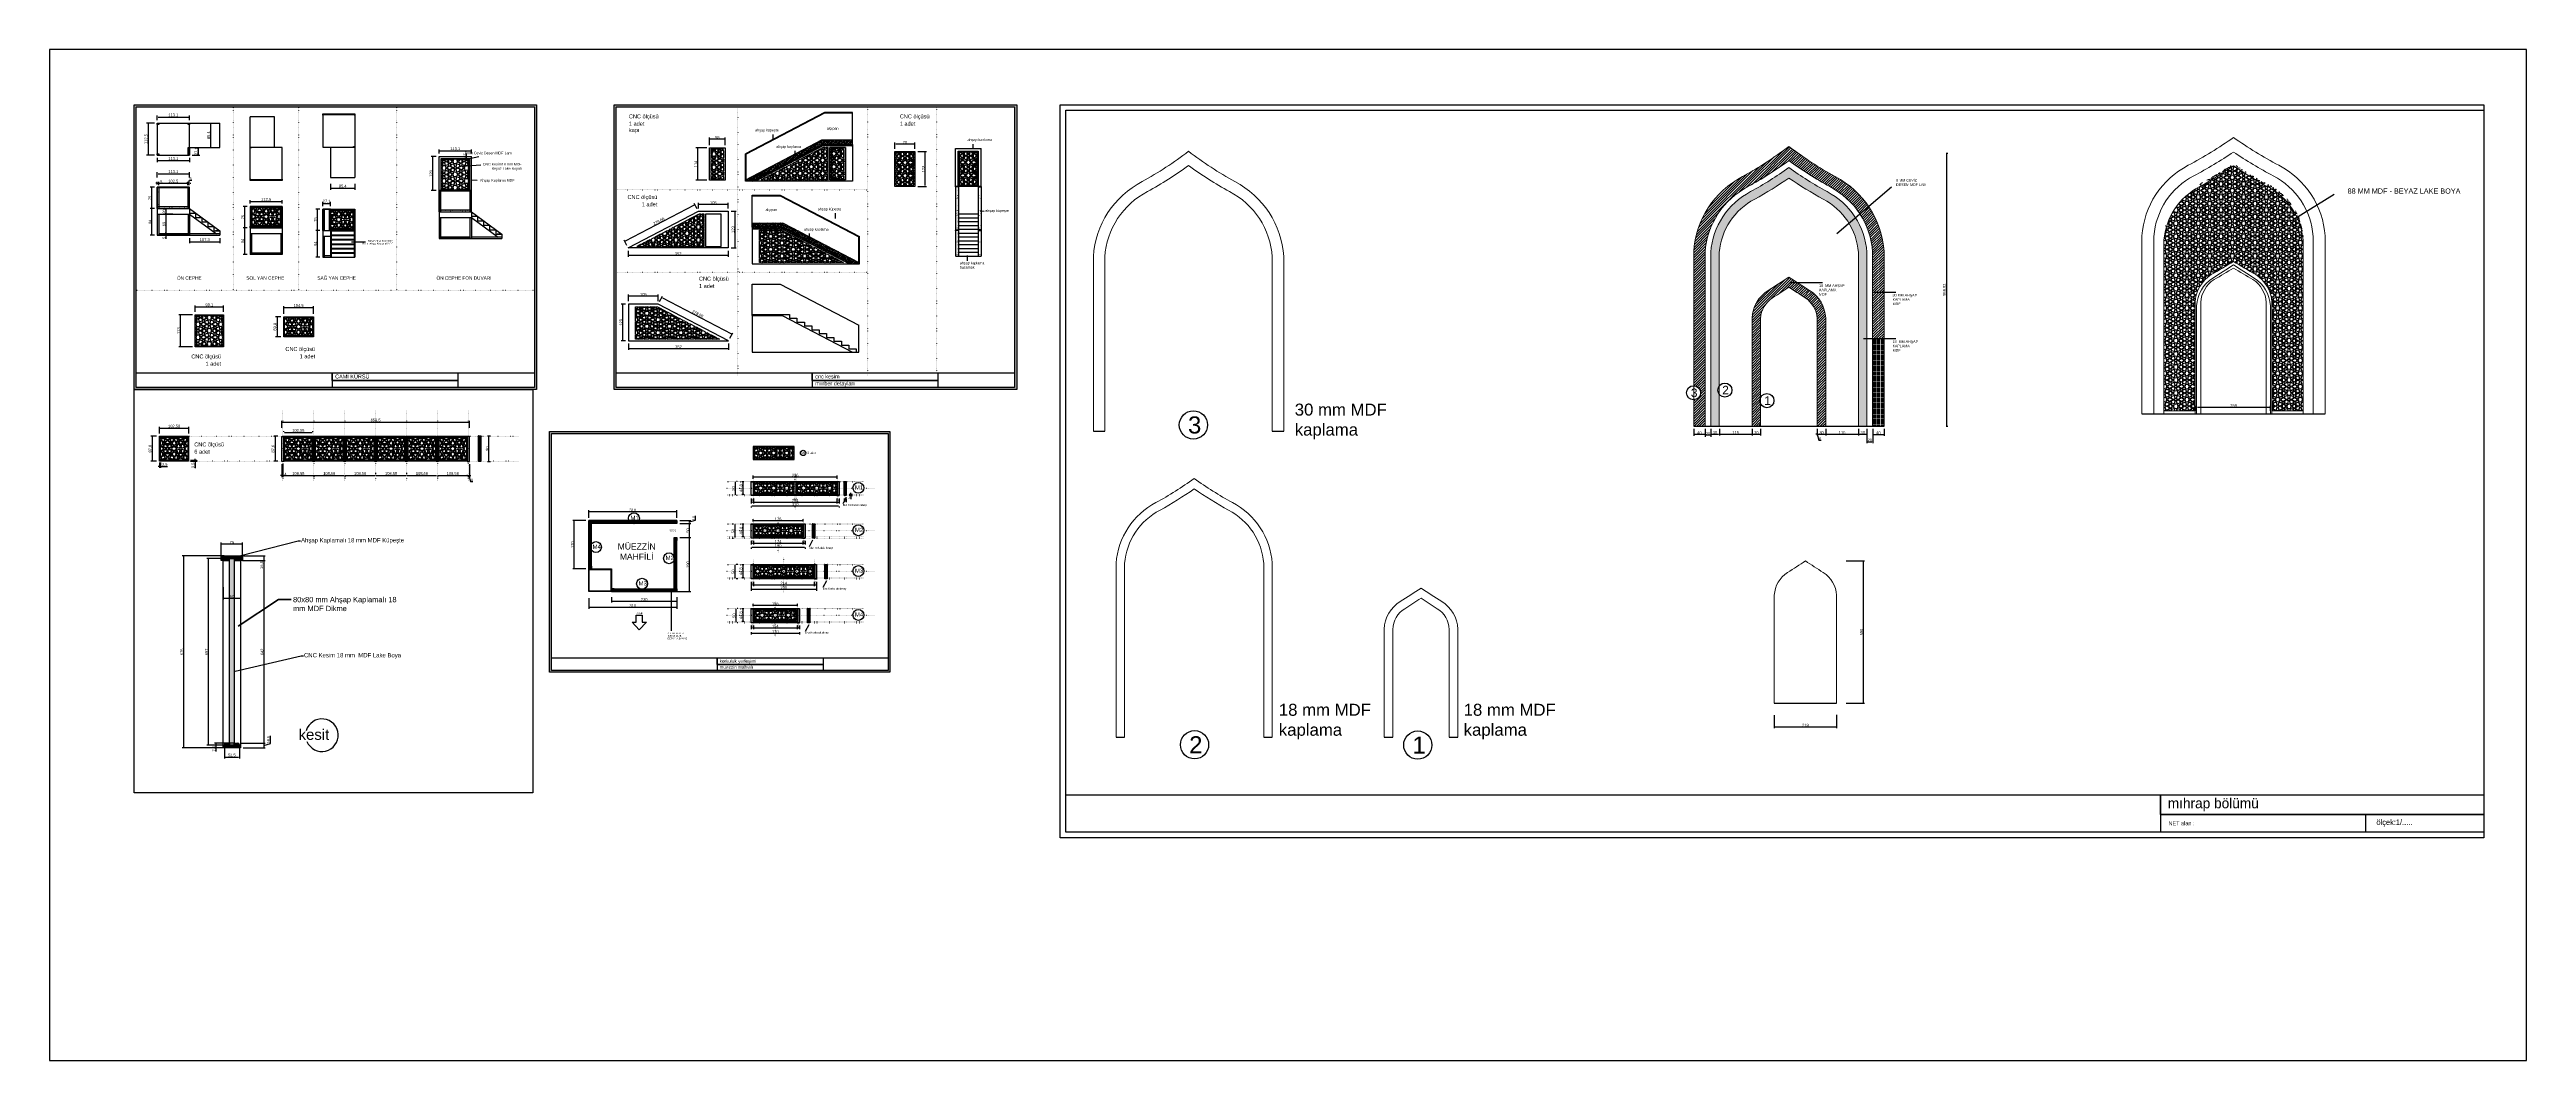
# Model space of a CAD drawing. Header units: metres. Extents: x 7064 to 15770, y 8440 to 11994.
import ezdxf
from ezdxf import colors
from ezdxf.entities.mleader import LeaderData, LeaderLine
from ezdxf.math import Vec2, Vec3

# ---------------------------------------------------------------- set-up
doc = ezdxf.new("R2010")
doc.units = ezdxf.units.M
doc.linetypes.add('ACAD_ISO07', pattern=[3, 0, -3])
doc.linetypes.add('ACAD_ISO07W100', pattern=[3, 0, -3])
for name, color, linetype, lineweight in [('AKM-DUVARLAR', 6, 'Continuous', 60), ('GÖRÜNÜŞ 015-O4M', 125, 'Continuous', 15), ('murosaltos', 1, 'Continuous', 80)]:
    doc.layers.add(name, color=color, linetype=linetype, lineweight=lineweight)
doc.layers.add('ANTET', color=253, linetype='Continuous')
doc.layers.add('devran ölçü', color=7, linetype='Continuous')
doc.layers.add('GÖRÜNÜŞ 005-O4M', color=7, linetype='Continuous', lineweight=5, true_color=0x474747)
doc.layers.add('mahal liste', color=7, linetype='Continuous', lineweight=25, true_color=0xfa2e43)
doc.styles.add('GULAYLAR', font='tahoma.ttf')
doc.styles.get("Standard").update_dxf_attribs({"font": 'arial.ttf'})
doc.dimstyles.new('ISO-25', dxfattribs={"dimtxt": 10, "dimasz": 2.5, "dimexe": 5, "dimexo": 10, "dimtad": 1, "dimtxsty": 'Standard', "dimcen": 2.5, "dimadec": 0, "dimazin": 0, "dimtfac": 1, "dimtmove": 0, "dimatfit": 3, "dimfxl": 1, "dimarcsym": 0})
pattern_1 = [(45, (16835.6393, 2084.8691), (-0.224506403, 0.224506403), [])]
pattern_2 = [(45, (-6118.6507, 1732.758), (-2.24506403, 2.24506403), [])]
pattern_3 = [(45, (-6118.5415, 1732.759), (-2.24506403, 2.24506403), [])]
pattern_4 = [(0, (-2622.996, -639.884), (0, 5), [12, -3])]
pattern_5 = [(45, (69655.2584, -53917.2272), (-1.68379802, 1.68379802), [])]

# ---------------------------------------------------------------- blocks, each defined once
blk = doc.blocks.new('*D71')
at = {"color": 0, "lineweight": -2, "transparency": 16777216}
for p, q in [((7880.2, 10663.7), (7880.2, 10688.9)), ((7882.7, 10683.9), (8537.2, 10683.9)), ((8539.7, 10663.7), (8539.7, 10688.9))]:
    blk.add_line(p, q, dxfattribs=at)
at = {"color": 0, "transparency": 16777216}
for points in [[(7882.7, 10684.3), (7882.7, 10683.4), (7880.2, 10683.9)], [(8537.2, 10684.3), (8537.2, 10683.4), (8539.7, 10683.9)]]:
    blk.add_solid(points, dxfattribs=at)
at = {"layer": 'Defpoints', "color": 0, "transparency": 16777216}
for p in [(7880.2, 10653.7), (8539.7, 10683.9), (8539.7, 10653.7)]:
    blk.add_point(p, dxfattribs=at)
at = {"color": 0, "transparency": 16777216, "insert": (8210, 10690.5), "char_height": 10, "attachment_point": 5}
blk.add_mtext('659,5', dxfattribs=at)
blk = doc.blocks.new('61')
at = {"color": 0}
for p, q in [((8334.2, 3878.3), (8317.5, 3878.3)), ((8317.5, 3874.4), (8319.4, 3871.2)), ((8319.4, 3871.2), (8322.5, 3876.6)), ((8322.5, 3876.6), (8333, 3873.8)), ((8333, 3873.8), (8334.2, 3878.3)), ((8336, 3878.3), (8334.7, 3873.3)), ((8334.7, 3873.3), (8339.1, 3872.1)), ((8348.6, 3878.3), (8336, 3878.3)), ((8339.1, 3872.1), (8342.3, 3868.9)), ((8342.3, 3868.9), (8345.6, 3872.1)), ((8345.6, 3872.1), (8350, 3873.3)), ((8350, 3873.3), (8348.6, 3878.3)), ((8350.4, 3878.3), (8351.6, 3873.8)), ((8380.2, 3878.3), (8350.4, 3878.3)), ((8351.6, 3873.8), (8362.2, 3876.6)), ((8362.2, 3876.6), (8365.3, 3871.2)), ((8365.3, 3871.2), (8368.4, 3876.6)), ((8368.4, 3876.6), (8379, 3873.8)), ((8379, 3873.8), (8380, 3877.7)), ((8380.6, 3873.3), (8382, 3878.3)), ((8385, 3872.1), (8380.6, 3873.3)), ((8394.6, 3878.3), (8382, 3878.3)), ((8388.3, 3868.9), (8385, 3872.1)), ((8391.5, 3872.1), (8388.3, 3868.9)), ((8395.9, 3873.3), (8391.5, 3872.1)), ((8394.6, 3878.3), (8395.9, 3873.3)), ((8397.6, 3873.8), (8396.4, 3878.3)), ((8408.1, 3876.6), (8397.6, 3873.8)), ((8411.2, 3871.2), (8408.1, 3876.6)), ((8413.1, 3874.4), (8411.2, 3871.2))]:
    blk.add_line(p, q, dxfattribs=at)
blk.add_lwpolyline([(8314, 3881.8), (8416.6, 3881.8), (8416.6, 3794.2), (8314, 3794.2)], close=True, dxfattribs=at)
for points in [[(8317.5, 3874.4), (8317.5, 3878.3), (8334.2, 3878.3)], [(8317.5, 3868), (8317.5, 3870.9)], [(8317.5, 3851), (8317.5, 3864.5)], [(8317.5, 3847.3), (8317.5, 3848.6)], [(8317.5, 3831), (8317.5, 3844.9)], [(8336, 3878.3), (8348.6, 3878.3)], [(8350.4, 3878.3), (8380.2, 3878.3)], [(8382, 3878.3), (8394.6, 3878.3)], [(8396.4, 3878.3), (8413.1, 3878.3), (8413.1, 3874.4)], [(8413.1, 3870.9), (8413.1, 3868)], [(8413.1, 3864.5), (8413.1, 3851)], [(8413.1, 3848.6), (8413.1, 3847.3)], [(8413.1, 3844.9), (8413.1, 3831)], [(8317.5, 3827.3), (8317.5, 3828.5)], [(8317.5, 3811.4), (8317.5, 3824.8)], [(8317.5, 3805), (8317.5, 3807.9)], [(8334.2, 3797.7), (8317.5, 3797.7), (8317.5, 3801.5)], [(8348.6, 3797.7), (8336, 3797.7)], [(8380.2, 3797.7), (8350.4, 3797.7)], [(8394.6, 3797.7), (8382, 3797.7)], [(8413.1, 3801.5), (8413.1, 3797.7), (8396.4, 3797.7)], [(8413.1, 3828.5), (8413.1, 3827.3)], [(8413.1, 3824.8), (8413.1, 3811.4)], [(8413.1, 3807.9), (8413.1, 3805)]]:
    blk.add_lwpolyline(points, dxfattribs=at)
at = {"layer": 'mahal liste', "color": 0}
for p, q in [((8319.4, 3871.2), (8317.5, 3874.4)), ((8322.5, 3876.6), (8319.4, 3871.2)), ((8333, 3873.8), (8322.5, 3876.6)), ((8334.1, 3877.7), (8333, 3873.8)), ((8334.7, 3873.3), (8335.9, 3877.7)), ((8339.1, 3872.1), (8334.7, 3873.3)), ((8342.3, 3868.9), (8339.1, 3872.1)), ((8345.6, 3872.1), (8342.3, 3868.9)), ((8350, 3873.3), (8345.6, 3872.1)), ((8348.8, 3877.7), (8350, 3873.3)), ((8350.6, 3877.7), (8351.6, 3873.8)), ((8351.6, 3873.8), (8362.2, 3876.6)), ((8362.2, 3876.6), (8365.3, 3871.2)), ((8365.3, 3871.2), (8368.4, 3876.6)), ((8368.4, 3876.6), (8379, 3873.8)), ((8380.2, 3878.3), (8379, 3873.8)), ((8379, 3873.8), (8380, 3877.7)), ((8381.8, 3877.7), (8380.6, 3873.3)), ((8380.6, 3873.3), (8385, 3872.1)), ((8385, 3872.1), (8388.3, 3868.9)), ((8388.3, 3868.9), (8391.5, 3872.1)), ((8391.5, 3872.1), (8395.9, 3873.3)), ((8395.9, 3873.3), (8394.7, 3877.7)), ((8396.5, 3877.7), (8397.6, 3873.8)), ((8397.6, 3873.8), (8408.1, 3876.6)), ((8408.1, 3876.6), (8411.2, 3871.2)), ((8411.2, 3871.2), (8413.1, 3874.4)), ((8319.4, 3804.7), (8317.5, 3801.5)), ((8322.5, 3799.3), (8319.4, 3804.7)), ((8333, 3802.1), (8322.5, 3799.3)), ((8334.2, 3797.7), (8333, 3802.1)), ((8334.7, 3802.6), (8339.1, 3803.7)), ((8336, 3797.7), (8334.7, 3802.6)), ((8339.1, 3803.7), (8342.3, 3807)), ((8342.3, 3807), (8345.6, 3803.7)), ((8345.6, 3803.7), (8350, 3802.6)), ((8350, 3802.6), (8348.6, 3797.7)), ((8350.4, 3797.7), (8351.6, 3802.1)), ((8351.6, 3802.1), (8362.2, 3799.3)), ((8362.2, 3799.3), (8365.3, 3804.7)), ((8365.3, 3804.7), (8368.4, 3799.3)), ((8368.4, 3799.3), (8379, 3802.1)), ((8379, 3802.1), (8380.2, 3797.7)), ((8385, 3803.7), (8380.6, 3802.6)), ((8380.6, 3802.6), (8382, 3797.7)), ((8388.3, 3807), (8385, 3803.7)), ((8391.5, 3803.7), (8388.3, 3807)), ((8395.9, 3802.6), (8391.5, 3803.7)), ((8394.6, 3797.7), (8395.9, 3802.6)), ((8396.4, 3797.7), (8397.6, 3802.1)), ((8397.6, 3802.1), (8408.1, 3799.3)), ((8408.1, 3799.3), (8411.2, 3804.7)), ((8411.2, 3804.7), (8413.1, 3801.5))]:
    blk.add_line(p, q, dxfattribs=at)
for points in [[(8317.5, 3868), (8318.4, 3869.4), (8317.5, 3870.9)], [(8317.5, 3864.5), (8319.4, 3867.7), (8326.1, 3856), (8319.4, 3849.2), (8317.5, 3851)], [(8317.5, 3847.3), (8318.1, 3848), (8317.5, 3848.6)], [(8317.5, 3844.9), (8319.4, 3846.8), (8322.6, 3843.5), (8327, 3842.3), (8325.8, 3837.9), (8327, 3833.5), (8322.6, 3832.4), (8319.4, 3829.1), (8317.5, 3831)], [(8413.1, 3844.9), (8411.2, 3846.8), (8408, 3843.5), (8403.6, 3842.3), (8404.8, 3837.9), (8403.6, 3833.5), (8408, 3832.4), (8411.2, 3829.1), (8413.1, 3831)], [(8413.1, 3864.5), (8411.2, 3867.7), (8404.5, 3856), (8411.2, 3849.2), (8413.1, 3851)], [(8413.1, 3868), (8412.2, 3869.4), (8413.1, 3870.9)], [(8413.1, 3847.3), (8412.5, 3848), (8413.1, 3848.6)], [(8317.5, 3828.5), (8318.1, 3827.9), (8317.5, 3827.3)], [(8317.5, 3824.8), (8319.4, 3826.7), (8326.1, 3819.9), (8319.4, 3808.2), (8317.5, 3811.4)], [(8317.5, 3807.9), (8318.4, 3806.4), (8317.5, 3805)], [(8413.1, 3824.8), (8411.2, 3826.7), (8404.5, 3819.9), (8411.2, 3808.2), (8413.1, 3811.4)], [(8413.1, 3807.9), (8412.2, 3806.4), (8413.1, 3805)], [(8413.1, 3828.5), (8412.5, 3827.9), (8413.1, 3827.3)]]:
    blk.add_lwpolyline(points, dxfattribs=at)
for points in [[(8332.6, 3872.1), (8323.3, 3874.6), (8320.3, 3869.4), (8324.2, 3862.8), (8330.1, 3862.8)], [(8341.1, 3867.7), (8333.4, 3860), (8336.5, 3854.6), (8330.3, 3854.6), (8327.4, 3844), (8323.5, 3845.1), (8320.6, 3848), (8328.3, 3855.7), (8325.2, 3861.1), (8331.4, 3861.1), (8334.3, 3871.7), (8338.2, 3870.6)], [(8327.4, 3831.9), (8330.3, 3821.3), (8336.5, 3821.3), (8333.4, 3815.9), (8341.1, 3808.2), (8338.2, 3805.3), (8334.3, 3804.2), (8331.4, 3814.8), (8325.2, 3814.8), (8328.3, 3820.2), (8320.6, 3827.9), (8323.5, 3830.8)], [(8342.3, 3844.5), (8345.5, 3839.1), (8356, 3841.9), (8357.1, 3837.9), (8356, 3834), (8345.5, 3836.8), (8342.3, 3831.4), (8339.2, 3836.8), (8328.6, 3834), (8327.6, 3837.9), (8328.6, 3841.9), (8339.2, 3839.1)], [(8337.5, 3852.8), (8341.3, 3846.2), (8338.4, 3841.1), (8329.1, 3843.6), (8331.6, 3852.8)], [(8338.4, 3834.8), (8341.3, 3829.7), (8337.5, 3823), (8331.6, 3823), (8329.1, 3832.3)], [(8342.3, 3866.5), (8349.1, 3859.7), (8346.1, 3854.6), (8338.5, 3854.6), (8335.5, 3859.7)], [(8345.2, 3852.8), (8342.3, 3847.9), (8339.5, 3852.8)], [(8353.1, 3852.8), (8355.6, 3843.6), (8346.3, 3841.1), (8343.3, 3846.2), (8347.1, 3852.8)], [(8346.3, 3834.8), (8355.6, 3832.3), (8353.1, 3823), (8347.1, 3823), (8343.3, 3829.7)], [(8350.4, 3871.7), (8353.2, 3861.1), (8359.5, 3861.1), (8356.4, 3855.7), (8364.1, 3848), (8361.2, 3845.1), (8357.2, 3844), (8354.4, 3854.6), (8348.1, 3854.6), (8351.3, 3860), (8343.5, 3867.7), (8346.4, 3870.6)], [(8357.2, 3831.9), (8361.2, 3830.8), (8364.1, 3827.9), (8356.4, 3820.2), (8359.5, 3814.8), (8353.2, 3814.8), (8350.4, 3804.2), (8346.4, 3805.3), (8343.5, 3808.2), (8351.3, 3815.9), (8348.1, 3821.3), (8354.4, 3821.3)], [(8361.3, 3874.6), (8352.1, 3872.1), (8354.5, 3862.8), (8360.5, 3862.8), (8364.3, 3869.4)], [(8365.3, 3846.8), (8368.5, 3843.5), (8372.9, 3842.3), (8371.7, 3837.9), (8372.9, 3833.5), (8368.5, 3832.4), (8365.3, 3829.1), (8362.1, 3832.4), (8357.7, 3833.5), (8358.8, 3837.9), (8357.7, 3842.3), (8362.1, 3843.5)], [(8365.3, 3867.7), (8372.1, 3856), (8365.3, 3849.2), (8358.5, 3856)], [(8369.3, 3874.6), (8378.5, 3872.1), (8376, 3862.8), (8370.1, 3862.8), (8366.3, 3869.4)], [(8380.2, 3871.7), (8377.4, 3861.1), (8371.1, 3861.1), (8374.2, 3855.7), (8366.5, 3848), (8369.4, 3845.1), (8373.4, 3844), (8376.2, 3854.6), (8382.5, 3854.6), (8379.3, 3860), (8387.1, 3867.7), (8384.2, 3870.6)], [(8373.4, 3831.9), (8369.4, 3830.8), (8366.5, 3827.9), (8374.2, 3820.2), (8371.1, 3814.8), (8377.4, 3814.8), (8380.2, 3804.2), (8384.2, 3805.3), (8387.1, 3808.2), (8379.3, 3815.9), (8382.5, 3821.3), (8376.2, 3821.3)], [(8388.3, 3844.5), (8385.1, 3839.1), (8374.6, 3841.9), (8373.5, 3837.9), (8374.6, 3834), (8385.1, 3836.8), (8388.3, 3831.4), (8391.4, 3836.8), (8401.9, 3834), (8403, 3837.9), (8401.9, 3841.9), (8391.4, 3839.1)], [(8377.5, 3852.8), (8375, 3843.6), (8384.3, 3841.1), (8387.3, 3846.2), (8383.5, 3852.8)], [(8384.3, 3834.8), (8375, 3832.3), (8377.5, 3823), (8383.5, 3823), (8387.3, 3829.7)], [(8388.3, 3866.5), (8381.5, 3859.7), (8384.5, 3854.6), (8392.1, 3854.6), (8395.1, 3859.7)], [(8385.4, 3852.8), (8388.3, 3847.9), (8391.1, 3852.8)], [(8393.1, 3852.8), (8389.3, 3846.2), (8392.2, 3841.1), (8401.5, 3843.6), (8399, 3852.8)], [(8392.2, 3834.8), (8389.3, 3829.7), (8393.1, 3823), (8399, 3823), (8401.5, 3832.3)], [(8389.5, 3867.7), (8397.2, 3860), (8394.1, 3854.6), (8400.3, 3854.6), (8403.2, 3844), (8407.1, 3845.1), (8410, 3848), (8402.3, 3855.7), (8405.4, 3861.1), (8399.2, 3861.1), (8396.3, 3871.7), (8392.4, 3870.6)], [(8403.2, 3831.9), (8400.3, 3821.3), (8394.1, 3821.3), (8397.2, 3815.9), (8389.5, 3808.2), (8392.4, 3805.3), (8396.3, 3804.2), (8399.2, 3814.8), (8405.4, 3814.8), (8402.3, 3820.2), (8410, 3827.9), (8407.1, 3830.8)], [(8398, 3872.1), (8407.3, 3874.6), (8410.2, 3869.4), (8406.4, 3862.8), (8400.5, 3862.8)], [(8330.1, 3813), (8332.6, 3803.8), (8323.3, 3801.3), (8320.3, 3806.4), (8324.2, 3813)], [(8346.1, 3821.3), (8349.1, 3816.2), (8342.3, 3809.4), (8335.5, 3816.2), (8338.5, 3821.3)], [(8342.3, 3827.9), (8345.2, 3823), (8339.5, 3823)], [(8354.5, 3813), (8360.5, 3813), (8364.3, 3806.4), (8361.3, 3801.3), (8352.1, 3803.8)], [(8365.3, 3826.7), (8372.1, 3819.9), (8365.3, 3808.2), (8358.5, 3819.9)], [(8376, 3813), (8370.1, 3813), (8366.3, 3806.4), (8369.3, 3801.3), (8378.5, 3803.8)], [(8384.5, 3821.3), (8381.5, 3816.2), (8388.3, 3809.4), (8395.1, 3816.2), (8392.1, 3821.3)], [(8388.3, 3827.9), (8385.4, 3823), (8391.1, 3823)], [(8400.5, 3813), (8398, 3803.8), (8407.3, 3801.3), (8410.2, 3806.4), (8406.4, 3813)]]:
    blk.add_lwpolyline(points, close=True, dxfattribs=at)
blk = doc.blocks.new('*D73')
at = {"color": 0, "lineweight": -2, "transparency": 16777216}
for p, q in [((7887.2, 10650.3), (7887.2, 10652.8)), ((7889.7, 10647.8), (7987.3, 10647.8)), ((7989.8, 10650.3), (7989.8, 10652.8))]:
    blk.add_line(p, q, dxfattribs=at)
at = {"color": 0, "transparency": 16777216}
for points in [[(7889.7, 10648.2), (7889.7, 10647.4), (7887.2, 10647.8)], [(7987.3, 10648.2), (7987.3, 10647.4), (7989.8, 10647.8)]]:
    blk.add_solid(points, dxfattribs=at)
at = {"layer": 'Defpoints', "color": 0, "transparency": 16777216}
for p in [(7887.2, 10640.3), (7989.8, 10647.8), (7989.8, 10640.3)]:
    blk.add_point(p, dxfattribs=at)
at = {"color": 0, "transparency": 16777216, "insert": (7938.5, 10654.4), "char_height": 10, "attachment_point": 5}
blk.add_mtext('102,58', dxfattribs=at)
blk = doc.blocks.new('*D74')
at = {"color": 0, "lineweight": -2, "transparency": 16777216}
for p, q in [((7866.6, 10634.5), (7852, 10634.5)), ((7857, 10632), (7857, 10549.4)), ((7866.6, 10546.9), (7852, 10546.9))]:
    blk.add_line(p, q, dxfattribs=at)
at = {"color": 0, "transparency": 16777216}
for points in [[(7856.6, 10632), (7857.4, 10632), (7857, 10634.5)], [(7856.6, 10549.4), (7857.4, 10549.4), (7857, 10546.9)]]:
    blk.add_solid(points, dxfattribs=at)
at = {"layer": 'Defpoints', "color": 0, "transparency": 16777216}
for p in [(7876.6, 10634.5), (7857, 10546.9), (7876.6, 10546.9)]:
    blk.add_point(p, dxfattribs=at)
at = {"color": 0, "transparency": 16777216, "insert": (7850.4, 10590.7), "char_height": 10, "attachment_point": 5, "rotation": 90}
blk.add_mtext('87,6', dxfattribs=at)
blk = doc.blocks.new('*D75')
at = {"color": 0, "lineweight": -2, "transparency": 16777216}
for p, q in [((8603.7, 10635.7), (8613.4, 10635.7)), ((8608.4, 10548.2), (8608.4, 10633.2)), ((8603.7, 10545.7), (8613.4, 10545.7))]:
    blk.add_line(p, q, dxfattribs=at)
at = {"color": 0, "transparency": 16777216}
for points in [[(8608, 10633.2), (8608.9, 10633.2), (8608.4, 10635.7)], [(8608, 10548.2), (8608.9, 10548.2), (8608.4, 10545.7)]]:
    blk.add_solid(points, dxfattribs=at)
at = {"layer": 'Defpoints', "color": 0, "transparency": 16777216}
for p in [(8593.7, 10635.7), (8608.4, 10635.7), (8593.7, 10545.7)]:
    blk.add_point(p, dxfattribs=at)
at = {"color": 0, "transparency": 16777216, "insert": (8602.7, 10590.7), "char_height": 10, "attachment_point": 5, "rotation": 90}
blk.add_mtext('90', dxfattribs=at)
blk = doc.blocks.new('*D124')
at = {"color": 0, "lineweight": -2, "transparency": 16777216}
for p, q in [((7450.4, 10644.5), (7450.4, 10667.4)), ((7452.9, 10662.4), (7550.5, 10662.4)), ((7553, 10644.5), (7553, 10667.4))]:
    blk.add_line(p, q, dxfattribs=at)
at = {"color": 0, "transparency": 16777216}
for points in [[(7452.9, 10662.8), (7452.9, 10661.9), (7450.4, 10662.4)], [(7550.5, 10662.8), (7550.5, 10661.9), (7553, 10662.4)]]:
    blk.add_solid(points, dxfattribs=at)
at = {"layer": 'Defpoints', "color": 0, "transparency": 16777216}
for p in [(7450.4, 10634.5), (7553, 10662.4), (7553, 10634.5)]:
    blk.add_point(p, dxfattribs=at)
at = {"color": 0, "transparency": 16777216, "insert": (7501.7, 10669), "char_height": 10, "attachment_point": 5}
blk.add_mtext('102,58', dxfattribs=at)
blk = doc.blocks.new('*D125')
at = {"color": 0, "lineweight": -2, "transparency": 16777216}
for p, q in [((7440.4, 10634.5), (7420.1, 10634.5)), ((7425.1, 10632), (7425.1, 10549.4)), ((7440.4, 10546.9), (7420.1, 10546.9))]:
    blk.add_line(p, q, dxfattribs=at)
at = {"color": 0, "transparency": 16777216}
for points in [[(7424.7, 10632), (7425.5, 10632), (7425.1, 10634.5)], [(7424.7, 10549.4), (7425.5, 10549.4), (7425.1, 10546.9)]]:
    blk.add_solid(points, dxfattribs=at)
at = {"layer": 'Defpoints', "color": 0, "transparency": 16777216}
for p in [(7450.4, 10634.5), (7425.1, 10546.9), (7450.4, 10546.9)]:
    blk.add_point(p, dxfattribs=at)
at = {"color": 0, "transparency": 16777216, "insert": (7418.4, 10590.7), "char_height": 10, "attachment_point": 5, "rotation": 90}
blk.add_mtext('87,6', dxfattribs=at)
blk = doc.blocks.new('*D126')
at = {"color": 0, "lineweight": -2, "transparency": 16777216}
for p, q in [((7450.4, 10541.8), (7450.4, 10523.4)), ((7453.9, 10541.8), (7453.9, 10523.4)), ((7447.9, 10528.4), (7445.4, 10528.4)), ((7450.4, 10528.4), (7453.9, 10528.4)), ((7456.4, 10528.4), (7478.4, 10528.4))]:
    blk.add_line(p, q, dxfattribs=at)
at = {"color": 0, "transparency": 16777216}
for points in [[(7447.9, 10528.8), (7447.9, 10528), (7450.4, 10528.4)], [(7456.4, 10528.8), (7456.4, 10528), (7453.9, 10528.4)]]:
    blk.add_solid(points, dxfattribs=at)
at = {"layer": 'Defpoints', "color": 0, "transparency": 16777216}
for p in [(7450.4, 10551.8), (7453.9, 10551.8), (7453.9, 10528.4)]:
    blk.add_point(p, dxfattribs=at)
at = {"color": 0, "transparency": 16777216, "insert": (7468.6, 10535), "char_height": 10, "attachment_point": 5}
blk.add_mtext('3,5', dxfattribs=at)
blk = doc.blocks.new('*D127')
at = {"color": 0, "lineweight": -2, "transparency": 16777216}
for p, q in [((7559.5, 10550.4), (7581.3, 10550.4)), ((7559.5, 10546.9), (7581.3, 10546.9)), ((7576.3, 10552.9), (7576.3, 10555.4)), ((7576.3, 10550.4), (7576.3, 10546.9)), ((7576.3, 10544.4), (7576.3, 10522.4))]:
    blk.add_line(p, q, dxfattribs=at)
at = {"color": 0, "transparency": 16777216}
for points in [[(7575.9, 10552.9), (7576.7, 10552.9), (7576.3, 10550.4)], [(7575.9, 10544.4), (7576.7, 10544.4), (7576.3, 10546.9)]]:
    blk.add_solid(points, dxfattribs=at)
at = {"layer": 'Defpoints', "color": 0, "transparency": 16777216}
for p in [(7549.5, 10550.4), (7549.5, 10546.9), (7576.3, 10546.9)]:
    blk.add_point(p, dxfattribs=at)
at = {"color": 0, "transparency": 16777216, "insert": (7569.6, 10532.1), "char_height": 10, "attachment_point": 5, "rotation": 90}
blk.add_mtext('3,5', dxfattribs=at)
blk = doc.blocks.new('*D196')
at = {"color": 0, "lineweight": -2, "transparency": 16777216}
for p, q in [((7880.2, 10536), (7880.2, 10491.2)), ((7884.2, 10536), (7884.2, 10491.2)), ((7877.7, 10496.2), (7875.2, 10496.2)), ((7880.2, 10496.2), (7884.2, 10496.2)), ((7886.7, 10496.2), (7897.4, 10496.2))]:
    blk.add_line(p, q, dxfattribs=at)
at = {"color": 0, "transparency": 16777216}
for points in [[(7877.7, 10496.6), (7877.7, 10495.8), (7880.2, 10496.2)], [(7886.7, 10496.6), (7886.7, 10495.8), (7884.2, 10496.2)]]:
    blk.add_solid(points, dxfattribs=at)
at = {"layer": 'Defpoints', "color": 0, "transparency": 16777216}
for p in [(7880.2, 10546), (7884.2, 10546), (7884.2, 10496.2)]:
    blk.add_point(p, dxfattribs=at)
at = {"color": 0, "transparency": 16777216, "insert": (7893.3, 10501.8), "char_height": 10, "attachment_point": 5}
blk.add_mtext('4', dxfattribs=at)
blk = doc.blocks.new('*D197')
at = {"color": 0, "lineweight": -2, "transparency": 16777216}
for p, q in [((7884.2, 10536), (7884.2, 10491.2)), ((7886.7, 10496.2), (7990.3, 10496.2)), ((7992.8, 10497.3), (7992.8, 10491.2))]:
    blk.add_line(p, q, dxfattribs=at)
at = {"color": 0, "transparency": 16777216}
for points in [[(7886.7, 10496.6), (7886.7, 10495.8), (7884.2, 10496.2)], [(7990.3, 10496.6), (7990.3, 10495.8), (7992.8, 10496.2)]]:
    blk.add_solid(points, dxfattribs=at)
at = {"layer": 'Defpoints', "color": 0, "transparency": 16777216}
for p in [(7884.2, 10546), (7992.8, 10507.3), (7992.8, 10496.2)]:
    blk.add_point(p, dxfattribs=at)
at = {"color": 0, "transparency": 16777216, "insert": (7938.5, 10502.8), "char_height": 10, "attachment_point": 5}
blk.add_mtext('108,58', dxfattribs=at)
blk = doc.blocks.new('*D198')
at = {"color": 0, "lineweight": -2, "transparency": 16777216}
for p, q in [((7992.8, 10497.3), (7992.8, 10491.2)), ((7995.3, 10496.2), (8098.9, 10496.2)), ((8101.4, 10497.8), (8101.4, 10491.2))]:
    blk.add_line(p, q, dxfattribs=at)
at = {"color": 0, "transparency": 16777216}
for points in [[(7995.3, 10496.6), (7995.3, 10495.8), (7992.8, 10496.2)], [(8098.9, 10496.6), (8098.9, 10495.8), (8101.4, 10496.2)]]:
    blk.add_solid(points, dxfattribs=at)
at = {"layer": 'Defpoints', "color": 0, "transparency": 16777216}
for p in [(7992.8, 10507.3), (8101.4, 10507.8), (8101.4, 10496.2)]:
    blk.add_point(p, dxfattribs=at)
at = {"color": 0, "transparency": 16777216, "insert": (8047.1, 10502.8), "char_height": 10, "attachment_point": 5}
blk.add_mtext('108,58', dxfattribs=at)
blk = doc.blocks.new('*D199')
at = {"color": 0, "lineweight": -2, "transparency": 16777216}
for p, q in [((8101.4, 10497.8), (8101.4, 10491.2)), ((8103.9, 10496.2), (8207.5, 10496.2)), ((8210, 10506.2), (8210, 10501.2))]:
    blk.add_line(p, q, dxfattribs=at)
at = {"color": 0, "transparency": 16777216}
for points in [[(8103.9, 10496.6), (8103.9, 10495.8), (8101.4, 10496.2)], [(8207.5, 10496.6), (8207.5, 10495.8), (8210, 10496.2)]]:
    blk.add_solid(points, dxfattribs=at)
at = {"layer": 'Defpoints', "color": 0, "transparency": 16777216}
for p in [(8101.4, 10507.8), (8210, 10496.2), (8210, 10496.2)]:
    blk.add_point(p, dxfattribs=at)
at = {"color": 0, "transparency": 16777216, "insert": (8155.7, 10502.8), "char_height": 10, "attachment_point": 5}
blk.add_mtext('108,58', dxfattribs=at)
blk = doc.blocks.new('*D200')
at = {"color": 0, "lineweight": -2, "transparency": 16777216}
for p, q in [((8210, 10506.2), (8210, 10501.2)), ((8212.5, 10496.2), (8316.1, 10496.2)), ((8318.6, 10506.2), (8318.6, 10501.2))]:
    blk.add_line(p, q, dxfattribs=at)
at = {"color": 0, "transparency": 16777216}
for points in [[(8212.5, 10496.6), (8212.5, 10495.8), (8210, 10496.2)], [(8316.1, 10496.6), (8316.1, 10495.8), (8318.6, 10496.2)]]:
    blk.add_solid(points, dxfattribs=at)
at = {"layer": 'Defpoints', "color": 0, "transparency": 16777216}
for p in [(8210, 10496.2), (8318.6, 10496.2), (8318.6, 10496.2)]:
    blk.add_point(p, dxfattribs=at)
at = {"color": 0, "transparency": 16777216, "insert": (8264.3, 10502.8), "char_height": 10, "attachment_point": 5}
blk.add_mtext('108,58', dxfattribs=at)
blk = doc.blocks.new('*D201')
at = {"color": 0, "lineweight": -2, "transparency": 16777216}
for p, q in [((8318.6, 10506.2), (8318.6, 10501.2)), ((8321.1, 10496.2), (8424.6, 10496.2)), ((8427.1, 10492.7), (8427.1, 10491.2))]:
    blk.add_line(p, q, dxfattribs=at)
at = {"color": 0, "transparency": 16777216}
for points in [[(8321.1, 10496.6), (8321.1, 10495.8), (8318.6, 10496.2)], [(8424.6, 10496.6), (8424.6, 10495.8), (8427.1, 10496.2)]]:
    blk.add_solid(points, dxfattribs=at)
at = {"layer": 'Defpoints', "color": 0, "transparency": 16777216}
for p in [(8318.6, 10496.2), (8427.1, 10502.7), (8427.1, 10496.2)]:
    blk.add_point(p, dxfattribs=at)
at = {"color": 0, "transparency": 16777216, "insert": (8372.8, 10502.8), "char_height": 10, "attachment_point": 5}
blk.add_mtext('108,58', dxfattribs=at)
blk = doc.blocks.new('*D202')
at = {"color": 0, "lineweight": -2, "transparency": 16777216}
for p, q in [((8427.1, 10492.7), (8427.1, 10491.2)), ((8429.6, 10496.2), (8533.2, 10496.2)), ((8535.7, 10497.5), (8535.7, 10491.2))]:
    blk.add_line(p, q, dxfattribs=at)
at = {"color": 0, "transparency": 16777216}
for points in [[(8429.6, 10496.6), (8429.6, 10495.8), (8427.1, 10496.2)], [(8533.2, 10496.6), (8533.2, 10495.8), (8535.7, 10496.2)]]:
    blk.add_solid(points, dxfattribs=at)
at = {"layer": 'Defpoints', "color": 0, "transparency": 16777216}
for p in [(8427.1, 10502.7), (8535.7, 10507.5), (8535.7, 10496.2)]:
    blk.add_point(p, dxfattribs=at)
at = {"color": 0, "transparency": 16777216, "insert": (8481.4, 10502.8), "char_height": 10, "attachment_point": 5}
blk.add_mtext('108,58', dxfattribs=at)
blk = doc.blocks.new('*D203')
at = {"color": 0, "lineweight": -2, "transparency": 16777216}
for p, q in [((8539.7, 10536), (8539.7, 10491.2)), ((8533.2, 10496.2), (8530.7, 10496.2)), ((8535.7, 10497.5), (8535.7, 10491.2)), ((8535.7, 10496.2), (8539.7, 10496.2)), ((8535.7, 10496.2), (8539.7, 10496.2)), ((8537.7, 10496.2), (8544, 10475.2)), ((8542.2, 10496.2), (8544.7, 10496.2)), ((8544, 10475.2), (8552.2, 10475.2))]:
    blk.add_line(p, q, dxfattribs=at)
at = {"color": 0, "transparency": 16777216}
for points in [[(8533.2, 10496.6), (8533.2, 10495.8), (8535.7, 10496.2)], [(8542.2, 10496.6), (8542.2, 10495.8), (8539.7, 10496.2)]]:
    blk.add_solid(points, dxfattribs=at)
at = {"layer": 'Defpoints', "color": 0, "transparency": 16777216}
for p in [(8539.7, 10546), (8535.7, 10507.5), (8539.7, 10496.2)]:
    blk.add_point(p, dxfattribs=at)
at = {"color": 0, "transparency": 16777216, "insert": (8548.1, 10480.9), "char_height": 10, "attachment_point": 5}
blk.add_mtext('4', dxfattribs=at)
blk = doc.blocks.new('*D255')
at = {"color": 0, "lineweight": -2, "transparency": 16777216}
for p, q in [((8959.1, 10348.3), (8959.1, 10374.7)), ((8961.6, 10369.7), (9266.5, 10369.7)), ((9269, 10348.3), (9269, 10374.7))]:
    blk.add_line(p, q, dxfattribs=at)
at = {"color": 0, "transparency": 16777216}
for points in [[(8961.6, 10370.1), (8961.6, 10369.2), (8959.1, 10369.7)], [(9266.5, 10370.1), (9266.5, 10369.2), (9269, 10369.7)]]:
    blk.add_solid(points, dxfattribs=at)
at = {"layer": 'Defpoints', "color": 0, "transparency": 16777216}
for p in [(9269, 10369.7), (8959.1, 10338.3), (9269, 10338.3)]:
    blk.add_point(p, dxfattribs=at)
at = {"color": 0, "transparency": 16777216, "insert": (9114.1, 10375.4), "char_height": 10, "attachment_point": 5}
blk.add_mtext('310', dxfattribs=at)
blk = doc.blocks.new('*D252')
at = {"color": 0, "lineweight": -2, "transparency": 16777216}
for p, q in [((8949.1, 10338.3), (8902.8, 10338.3)), ((8907.8, 10170.8), (8907.8, 10335.8)), ((8949.1, 10168.3), (8902.8, 10168.3))]:
    blk.add_line(p, q, dxfattribs=at)
at = {"color": 0, "transparency": 16777216}
for points in [[(8907.4, 10335.8), (8908.3, 10335.8), (8907.8, 10338.3)], [(8907.4, 10170.8), (8908.3, 10170.8), (8907.8, 10168.3)]]:
    blk.add_solid(points, dxfattribs=at)
at = {"layer": 'Defpoints', "color": 0, "transparency": 16777216}
for p in [(8907.8, 10338.3), (8959.1, 10338.3), (8959.1, 10168.3)]:
    blk.add_point(p, dxfattribs=at)
at = {"color": 0, "transparency": 16777216, "insert": (8902.1, 10253.3), "char_height": 10, "attachment_point": 5, "rotation": 90}
blk.add_mtext('170', dxfattribs=at)
blk = doc.blocks.new('*D253')
at = {"color": 0, "lineweight": -2, "transparency": 16777216}
for p, q in [((9279.1, 10278.3), (9318.4, 10278.3)), ((9313.4, 10090.8), (9313.4, 10275.8)), ((9279.1, 10088.3), (9318.4, 10088.3))]:
    blk.add_line(p, q, dxfattribs=at)
at = {"color": 0, "transparency": 16777216}
for points in [[(9313, 10275.8), (9313.9, 10275.8), (9313.4, 10278.3)], [(9313, 10090.8), (9313.9, 10090.8), (9313.4, 10088.3)]]:
    blk.add_solid(points, dxfattribs=at)
at = {"layer": 'Defpoints', "color": 0, "transparency": 16777216}
for p in [(9269.1, 10278.3), (9313.4, 10278.3), (9269.1, 10088.3)]:
    blk.add_point(p, dxfattribs=at)
at = {"color": 0, "transparency": 16777216, "insert": (9307.7, 10183.3), "char_height": 10, "attachment_point": 5, "rotation": 90}
blk.add_mtext('190', dxfattribs=at)
blk = doc.blocks.new('*D254')
at = {"color": 0, "lineweight": -2, "transparency": 16777216}
for p, q in [((9279, 10328.3), (9318.4, 10328.3)), ((9279.1, 10278.3), (9318.4, 10278.3)), ((9313.4, 10280.8), (9313.4, 10325.8))]:
    blk.add_line(p, q, dxfattribs=at)
at = {"color": 0, "transparency": 16777216}
for points in [[(9313, 10325.8), (9313.9, 10325.8), (9313.4, 10328.3)], [(9313, 10280.8), (9313.9, 10280.8), (9313.4, 10278.3)]]:
    blk.add_solid(points, dxfattribs=at)
at = {"layer": 'Defpoints', "color": 0, "transparency": 16777216}
for p in [(9269, 10328.3), (9269.1, 10278.3), (9313.4, 10328.3)]:
    blk.add_point(p, dxfattribs=at)
at = {"color": 0, "transparency": 16777216, "insert": (9307.7, 10303.3), "char_height": 10, "attachment_point": 5, "rotation": 90}
blk.add_mtext('50', dxfattribs=at)
blk = doc.blocks.new('54')
at = {"color": 0}
blk.add_line((14205.2, 7804.6), (14205.2, 7814.5), dxfattribs=at)
blk.add_lwpolyline([(14201.7, 7820.7), (14377.7, 7820.7), (14377.7, 7775.9), (14201.7, 7775.9)], close=True, dxfattribs=at)
for points in [[(14206.1, 7817.2), (14213.6, 7817.2)], [(14213.6, 7779.4), (14206.1, 7779.4)], [(14215.6, 7817.2), (14225.9, 7817.2)], [(14225.9, 7779.4), (14215.6, 7779.4)], [(14227.9, 7817.2), (14235.5, 7817.2)], [(14235.5, 7779.4), (14227.9, 7779.4)], [(14237.5, 7817.2), (14250, 7817.2)], [(14250, 7779.4), (14237.5, 7779.4)], [(14252, 7817.2), (14259.6, 7817.2)], [(14259.6, 7779.4), (14252, 7779.4)], [(14261.6, 7817.2), (14271.8, 7817.2)], [(14271.8, 7779.4), (14261.6, 7779.4)], [(14273.8, 7817.2), (14281.4, 7817.2)], [(14281.4, 7779.4), (14273.8, 7779.4)], [(14283.4, 7817.2), (14296, 7817.2)], [(14296, 7779.4), (14283.4, 7779.4)], [(14298, 7817.2), (14305.5, 7817.2)], [(14305.5, 7779.4), (14298, 7779.4)], [(14307.5, 7817.2), (14317.8, 7817.2)], [(14317.8, 7779.4), (14307.5, 7779.4)], [(14319.8, 7817.2), (14327.4, 7817.2)], [(14327.4, 7779.4), (14319.8, 7779.4)], [(14329.3, 7817.2), (14341.9, 7817.2)], [(14341.9, 7779.4), (14329.3, 7779.4)], [(14343.9, 7817.2), (14351.5, 7817.2)], [(14351.5, 7779.4), (14343.9, 7779.4)], [(14353.5, 7817.2), (14363.7, 7817.2)], [(14363.7, 7779.4), (14353.5, 7779.4)], [(14365.7, 7817.2), (14373.3, 7817.2)], [(14373.3, 7779.4), (14365.7, 7779.4)], [(14373.3, 7779.4), (14365.7, 7779.4)], [(14374.2, 7814.5), (14374.2, 7804.6)], [(14374.2, 7792.1), (14374.2, 7782.1)]]:
    blk.add_lwpolyline(points, dxfattribs=at)
at = {"layer": 'mahal liste', "color": 0}
for points in [[(14213.6, 7817.2), (14215, 7815), (14208.7, 7815), (14205.9, 7804.4), (14205.2, 7804.6)], [(14205.2, 7814.5), (14206.7, 7816.1), (14206.1, 7817.2)], [(14205.2, 7792.1), (14205.9, 7792.3), (14208.7, 7781.7), (14215, 7781.7), (14213.6, 7779.4)], [(14206.1, 7779.4), (14206.7, 7780.6), (14205.2, 7782.1), (14205.2, 7792.1)], [(14225.9, 7817.2), (14224.6, 7815), (14216.9, 7815), (14215.6, 7817.2)], [(14225.9, 7779.4), (14224.6, 7781.7), (14216.9, 7781.7), (14215.6, 7779.4)], [(14235.5, 7817.2), (14234.8, 7816.1), (14242.5, 7808.4), (14239.6, 7805.5), (14235.7, 7804.4), (14232.8, 7815), (14226.6, 7815), (14227.9, 7817.2)], [(14227.9, 7779.4), (14226.6, 7781.7), (14232.8, 7781.7), (14235.7, 7792.3), (14239.6, 7791.2), (14242.5, 7788.3), (14234.8, 7780.6), (14235.5, 7779.4)], [(14250, 7817.2), (14250.5, 7816.4), (14243.7, 7809.6), (14237, 7816.4), (14237.5, 7817.2)], [(14237.5, 7779.4), (14237, 7780.3), (14243.7, 7787.1), (14250.5, 7780.3), (14250, 7779.4)], [(14259.6, 7817.2), (14260.9, 7815), (14254.6, 7815), (14251.8, 7804.4), (14247.9, 7805.5), (14245, 7808.4), (14252.7, 7816.1), (14252, 7817.2)], [(14252, 7779.4), (14252.7, 7780.6), (14245, 7788.3), (14247.9, 7791.2), (14251.8, 7792.3), (14254.6, 7781.7), (14260.9, 7781.7), (14259.6, 7779.4)], [(14271.8, 7817.2), (14270.5, 7815), (14262.9, 7815), (14261.6, 7817.2)], [(14261.6, 7779.4), (14262.9, 7781.7), (14270.5, 7781.7), (14271.8, 7779.4)], [(14281.4, 7817.2), (14280.7, 7816.1), (14288.5, 7808.4), (14285.6, 7805.5), (14281.6, 7804.4), (14278.8, 7815), (14272.5, 7815), (14273.8, 7817.2)], [(14273.8, 7779.4), (14272.5, 7781.7), (14278.8, 7781.7), (14281.6, 7792.3), (14285.6, 7791.2), (14288.5, 7788.3), (14280.7, 7780.6), (14281.4, 7779.4)], [(14296, 7817.2), (14296.5, 7816.4), (14289.7, 7809.6), (14282.9, 7816.4), (14283.4, 7817.2)], [(14283.4, 7779.4), (14282.9, 7780.3), (14289.7, 7787.1), (14296.5, 7780.3), (14296, 7779.4)], [(14298, 7817.2), (14298.6, 7816.1), (14290.9, 7808.4), (14293.8, 7805.5), (14297.8, 7804.4), (14300.6, 7815), (14306.8, 7815), (14305.5, 7817.2)], [(14305.5, 7779.4), (14306.8, 7781.7), (14300.6, 7781.7), (14297.8, 7792.3), (14293.8, 7791.2), (14290.9, 7788.3), (14298.6, 7780.6), (14298, 7779.4)], [(14307.5, 7817.2), (14308.8, 7815), (14316.5, 7815), (14317.8, 7817.2)], [(14317.8, 7779.4), (14316.5, 7781.7), (14308.8, 7781.7), (14307.5, 7779.4)], [(14319.8, 7817.2), (14318.5, 7815), (14324.7, 7815), (14327.5, 7804.4), (14331.5, 7805.5), (14334.4, 7808.4), (14326.7, 7816.1), (14327.4, 7817.2)], [(14327.4, 7779.4), (14326.7, 7780.6), (14334.4, 7788.3), (14331.5, 7791.2), (14327.5, 7792.3), (14324.7, 7781.7), (14318.5, 7781.7), (14319.8, 7779.4)], [(14341.9, 7817.2), (14342.4, 7816.4), (14335.6, 7809.6), (14328.8, 7816.4), (14329.3, 7817.2)], [(14329.3, 7779.4), (14328.8, 7780.3), (14335.6, 7787.1), (14342.4, 7780.3), (14341.9, 7779.4)], [(14343.9, 7817.2), (14344.6, 7816.1), (14336.8, 7808.4), (14339.7, 7805.5), (14343.7, 7804.4), (14346.5, 7815), (14352.8, 7815), (14351.5, 7817.2)], [(14351.5, 7779.4), (14352.8, 7781.7), (14346.5, 7781.7), (14343.7, 7792.3), (14339.7, 7791.2), (14336.8, 7788.3), (14344.6, 7780.6), (14343.9, 7779.4)], [(14353.5, 7817.2), (14354.8, 7815), (14362.4, 7815), (14363.7, 7817.2)], [(14363.7, 7779.4), (14362.4, 7781.7), (14354.8, 7781.7), (14353.5, 7779.4)], [(14365.7, 7817.2), (14364.4, 7815), (14370.7, 7815), (14373.5, 7804.4), (14374.2, 7804.6)], [(14374.2, 7792.1), (14373.5, 7792.3), (14370.7, 7781.7), (14364.4, 7781.7), (14365.7, 7779.4)], [(14374.2, 7814.5), (14372.6, 7816.1), (14373.3, 7817.2)], [(14373.3, 7779.4), (14372.6, 7780.6), (14374.2, 7782.1)]]:
    blk.add_lwpolyline(points, dxfattribs=at)
for points in [[(14220.8, 7804.9), (14223.9, 7799.5), (14234.4, 7802.3), (14235.5, 7798.3), (14234.4, 7794.4), (14223.9, 7797.2), (14220.8, 7791.8), (14217.6, 7797.2), (14207.1, 7794.4), (14206, 7798.3), (14207.1, 7802.3), (14217.6, 7799.5)], [(14216, 7813.2), (14219.8, 7806.6), (14216.8, 7801.5), (14207.5, 7804), (14210, 7813.2)], [(14216.8, 7795.2), (14219.8, 7790.1), (14216, 7783.4), (14210, 7783.4), (14207.5, 7792.7)], [(14223.6, 7813.2), (14220.8, 7808.3), (14217.9, 7813.2)], [(14220.8, 7788.3), (14223.6, 7783.4), (14217.9, 7783.4)], [(14231.5, 7813.2), (14234, 7804), (14224.7, 7801.5), (14221.8, 7806.6), (14225.6, 7813.2)], [(14224.7, 7795.2), (14234, 7792.7), (14231.5, 7783.4), (14225.6, 7783.4), (14221.8, 7790.1)], [(14243.7, 7807.2), (14247, 7803.9), (14251.4, 7802.7), (14250.2, 7798.3), (14251.4, 7793.9), (14247, 7792.8), (14243.7, 7789.5), (14240.5, 7792.8), (14236.1, 7793.9), (14237.3, 7798.3), (14236.1, 7802.7), (14240.5, 7803.9)], [(14266.7, 7804.9), (14269.8, 7799.5), (14280.4, 7802.3), (14281.5, 7798.3), (14280.4, 7794.4), (14269.8, 7797.2), (14266.7, 7791.8), (14263.6, 7797.2), (14253, 7794.4), (14252, 7798.3), (14253, 7802.3), (14263.6, 7799.5)], [(14261.9, 7813.2), (14265.7, 7806.6), (14262.7, 7801.5), (14253.5, 7804), (14256, 7813.2)], [(14262.7, 7795.2), (14265.7, 7790.1), (14261.9, 7783.4), (14256, 7783.4), (14253.5, 7792.7)], [(14269.5, 7813.2), (14266.7, 7808.3), (14263.9, 7813.2)], [(14266.7, 7788.3), (14269.5, 7783.4), (14263.9, 7783.4)], [(14277.5, 7813.2), (14279.9, 7804), (14270.7, 7801.5), (14267.7, 7806.6), (14271.5, 7813.2)], [(14270.7, 7795.2), (14279.9, 7792.7), (14277.5, 7783.4), (14271.5, 7783.4), (14267.7, 7790.1)], [(14289.7, 7807.2), (14292.9, 7803.9), (14297.3, 7802.7), (14296.1, 7798.3), (14297.3, 7793.9), (14292.9, 7792.8), (14289.7, 7789.5), (14286.5, 7792.8), (14282.1, 7793.9), (14283.2, 7798.3), (14282.1, 7802.7), (14286.5, 7803.9)], [(14312.7, 7804.9), (14309.5, 7799.5), (14299, 7802.3), (14297.9, 7798.3), (14299, 7794.4), (14309.5, 7797.2), (14312.7, 7791.8), (14315.8, 7797.2), (14326.3, 7794.4), (14327.4, 7798.3), (14326.3, 7802.3), (14315.8, 7799.5)], [(14301.9, 7813.2), (14299.4, 7804), (14308.7, 7801.5), (14311.7, 7806.6), (14307.8, 7813.2)], [(14308.7, 7795.2), (14299.4, 7792.7), (14301.9, 7783.4), (14307.8, 7783.4), (14311.7, 7790.1)], [(14309.8, 7813.2), (14312.7, 7808.3), (14315.5, 7813.2)], [(14312.7, 7788.3), (14309.8, 7783.4), (14315.5, 7783.4)], [(14317.5, 7813.2), (14313.6, 7806.6), (14316.6, 7801.5), (14325.9, 7804), (14323.4, 7813.2)], [(14316.6, 7795.2), (14313.6, 7790.1), (14317.5, 7783.4), (14323.4, 7783.4), (14325.9, 7792.7)], [(14335.6, 7807.2), (14338.9, 7803.9), (14343.3, 7802.7), (14342.1, 7798.3), (14343.3, 7793.9), (14338.9, 7792.8), (14335.6, 7789.5), (14332.4, 7792.8), (14328, 7793.9), (14329.2, 7798.3), (14328, 7802.7), (14332.4, 7803.9)], [(14358.6, 7804.9), (14355.5, 7799.5), (14344.9, 7802.3), (14343.9, 7798.3), (14344.9, 7794.4), (14355.5, 7797.2), (14358.6, 7791.8), (14361.7, 7797.2), (14372.3, 7794.4), (14373.3, 7798.3), (14372.3, 7802.3), (14361.7, 7799.5)], [(14347.8, 7813.2), (14345.4, 7804), (14354.6, 7801.5), (14357.6, 7806.6), (14353.8, 7813.2)], [(14354.6, 7795.2), (14345.4, 7792.7), (14347.8, 7783.4), (14353.8, 7783.4), (14357.6, 7790.1)], [(14355.8, 7813.2), (14358.6, 7808.3), (14361.4, 7813.2)], [(14358.6, 7788.3), (14355.8, 7783.4), (14361.4, 7783.4)], [(14363.4, 7813.2), (14359.6, 7806.6), (14362.6, 7801.5), (14371.8, 7804), (14369.3, 7813.2)], [(14362.6, 7795.2), (14359.6, 7790.1), (14363.4, 7783.4), (14369.3, 7783.4), (14371.8, 7792.7)]]:
    blk.add_lwpolyline(points, close=True, dxfattribs=at)
blk = doc.blocks.new('*D238')
at = {"color": 0, "lineweight": -2, "transparency": 16777216}
for p, q in [((9504.1, 10325.3), (9496.8, 10325.3)), ((9504.1, 10280.5), (9496.8, 10280.5)), ((9501.8, 10283), (9501.8, 10322.8))]:
    blk.add_line(p, q, dxfattribs=at)
at = {"color": 0, "transparency": 16777216}
for points in [[(9501.4, 10322.8), (9502.2, 10322.8), (9501.8, 10325.3)], [(9501.4, 10283), (9502.2, 10283), (9501.8, 10280.5)]]:
    blk.add_solid(points, dxfattribs=at)
at = {"layer": 'Defpoints', "color": 0, "transparency": 16777216}
for p in [(9501.8, 10325.3), (9514.1, 10325.3), (9514.1, 10280.5)]:
    blk.add_point(p, dxfattribs=at)
at = {"color": 0, "transparency": 16777216, "insert": (9495.1, 10302.9), "char_height": 10, "attachment_point": 5, "rotation": 90}
blk.add_mtext('44,8', dxfattribs=at)
blk = doc.blocks.new('*D239')
at = {"color": 0, "lineweight": -2, "transparency": 16777216}
for p, q in [((9504.1, 10182.1), (9496.8, 10182.1)), ((9504.1, 10137.3), (9496.8, 10137.3)), ((9501.8, 10139.8), (9501.8, 10179.6))]:
    blk.add_line(p, q, dxfattribs=at)
at = {"color": 0, "transparency": 16777216}
for points in [[(9501.4, 10179.6), (9502.2, 10179.6), (9501.8, 10182.1)], [(9501.4, 10139.8), (9502.2, 10139.8), (9501.8, 10137.3)]]:
    blk.add_solid(points, dxfattribs=at)
at = {"layer": 'Defpoints', "color": 0, "transparency": 16777216}
for p in [(9501.8, 10182.1), (9514.1, 10182.1), (9514.1, 10137.3)]:
    blk.add_point(p, dxfattribs=at)
at = {"color": 0, "transparency": 16777216, "insert": (9495.1, 10159.7), "char_height": 10, "attachment_point": 5, "rotation": 90}
blk.add_mtext('44,8', dxfattribs=at)
blk = doc.blocks.new('*D240')
at = {"color": 0, "lineweight": -2, "transparency": 16777216}
for p, q in [((9504.1, 10027.7), (9496.8, 10027.7)), ((9501.8, 9985.4), (9501.8, 10025.2)), ((9504.1, 9982.9), (9496.8, 9982.9))]:
    blk.add_line(p, q, dxfattribs=at)
at = {"color": 0, "transparency": 16777216}
for points in [[(9501.4, 10025.2), (9502.2, 10025.2), (9501.8, 10027.7)], [(9501.4, 9985.4), (9502.2, 9985.4), (9501.8, 9982.9)]]:
    blk.add_solid(points, dxfattribs=at)
at = {"layer": 'Defpoints', "color": 0, "transparency": 16777216}
for p in [(9501.8, 10027.7), (9514.1, 10027.7), (9514.1, 9982.9)]:
    blk.add_point(p, dxfattribs=at)
at = {"color": 0, "transparency": 16777216, "insert": (9495.1, 10005.3), "char_height": 10, "attachment_point": 5, "rotation": 90}
blk.add_mtext('44,8', dxfattribs=at)
blk = doc.blocks.new('*D247')
at = {"color": 0, "lineweight": -2, "transparency": 16777216}
for p, q in [((9536.8, 10335.3), (9536.8, 10342.9)), ((9539.3, 10337.9), (9710.3, 10337.9)), ((9712.8, 10335.3), (9712.8, 10342.9))]:
    blk.add_line(p, q, dxfattribs=at)
at = {"color": 0, "transparency": 16777216}
for points in [[(9539.3, 10338.3), (9539.3, 10337.5), (9536.8, 10337.9)], [(9710.3, 10338.3), (9710.3, 10337.5), (9712.8, 10337.9)]]:
    blk.add_solid(points, dxfattribs=at)
at = {"layer": 'Defpoints', "color": 0, "transparency": 16777216}
for p in [(9536.8, 10325.3), (9712.8, 10337.9), (9712.8, 10325.3)]:
    blk.add_point(p, dxfattribs=at)
at = {"color": 0, "transparency": 16777216, "insert": (9624.8, 10343.6), "char_height": 10, "attachment_point": 5}
blk.add_mtext('176', dxfattribs=at)
blk = doc.blocks.new('*D248')
at = {"color": 0, "lineweight": -2, "transparency": 16777216}
for p, q in [((9529.8, 10266.5), (9529.8, 10253.6)), ((9532.3, 10258.6), (9535.3, 10258.6)), ((9537.8, 10266.5), (9537.8, 10253.6))]:
    blk.add_line(p, q, dxfattribs=at)
at = {"color": 0, "transparency": 16777216}
for points in [[(9532.3, 10259), (9532.3, 10258.2), (9529.8, 10258.6)], [(9535.3, 10259), (9535.3, 10258.2), (9537.8, 10258.6)]]:
    blk.add_solid(points, dxfattribs=at)
at = {"layer": 'Defpoints', "color": 0, "transparency": 16777216}
for p in [(9529.8, 10276.5), (9537.8, 10276.5), (9537.8, 10258.6)]:
    blk.add_point(p, dxfattribs=at)
at = {"color": 0, "transparency": 16777216, "insert": (9533.8, 10264.3), "char_height": 10, "attachment_point": 5}
blk.add_mtext('8', dxfattribs=at)
blk = doc.blocks.new('*D249')
at = {"color": 0, "lineweight": -2, "transparency": 16777216}
for p, q in [((9537.8, 10266.5), (9537.8, 10253.6)), ((9540.3, 10258.6), (9709.3, 10258.6)), ((9711.8, 10266.5), (9711.8, 10253.6))]:
    blk.add_line(p, q, dxfattribs=at)
at = {"color": 0, "transparency": 16777216}
for points in [[(9540.3, 10259), (9540.3, 10258.2), (9537.8, 10258.6)], [(9709.3, 10259), (9709.3, 10258.2), (9711.8, 10258.6)]]:
    blk.add_solid(points, dxfattribs=at)
at = {"layer": 'Defpoints', "color": 0, "transparency": 16777216}
for p in [(9537.8, 10276.5), (9711.8, 10276.5), (9711.8, 10258.6)]:
    blk.add_point(p, dxfattribs=at)
at = {"color": 0, "transparency": 16777216, "insert": (9624.8, 10264.3), "char_height": 10, "attachment_point": 5}
blk.add_mtext('174', dxfattribs=at)
blk = doc.blocks.new('*D250')
at = {"color": 0, "lineweight": -2, "transparency": 16777216}
for p, q in [((9711.8, 10266.5), (9711.8, 10253.6)), ((9714.3, 10258.6), (9717.3, 10258.6)), ((9719.8, 10266.5), (9719.8, 10253.6))]:
    blk.add_line(p, q, dxfattribs=at)
at = {"color": 0, "transparency": 16777216}
for points in [[(9714.3, 10259), (9714.3, 10258.2), (9711.8, 10258.6)], [(9717.3, 10259), (9717.3, 10258.2), (9719.8, 10258.6)]]:
    blk.add_solid(points, dxfattribs=at)
at = {"layer": 'Defpoints', "color": 0, "transparency": 16777216}
for p in [(9711.8, 10276.5), (9719.8, 10276.5), (9719.8, 10258.6)]:
    blk.add_point(p, dxfattribs=at)
at = {"color": 0, "transparency": 16777216, "insert": (9715.8, 10264.3), "char_height": 10, "attachment_point": 5}
blk.add_mtext('8', dxfattribs=at)
blk = doc.blocks.new('*D241')
at = {"color": 0, "lineweight": -2, "transparency": 16777216}
for p, q in [((9536.8, 10037.7), (9536.8, 10045.2)), ((9539.3, 10040.2), (9690.3, 10040.2)), ((9692.8, 10037.7), (9692.8, 10045.2))]:
    blk.add_line(p, q, dxfattribs=at)
at = {"color": 0, "transparency": 16777216}
for points in [[(9539.3, 10040.6), (9539.3, 10039.8), (9536.8, 10040.2)], [(9690.3, 10040.6), (9690.3, 10039.8), (9692.8, 10040.2)]]:
    blk.add_solid(points, dxfattribs=at)
at = {"layer": 'Defpoints', "color": 0, "transparency": 16777216}
for p in [(9536.8, 10027.7), (9692.8, 10040.2), (9692.8, 10027.7)]:
    blk.add_point(p, dxfattribs=at)
at = {"color": 0, "transparency": 16777216, "insert": (9614.8, 10046), "char_height": 10, "attachment_point": 5}
blk.add_mtext('156', dxfattribs=at)
blk = doc.blocks.new('*D242')
at = {"color": 0, "lineweight": -2, "transparency": 16777216}
for p, q in [((9529.8, 9968.9), (9529.8, 9956)), ((9532.3, 9961), (9535.3, 9961)), ((9537.8, 9968.9), (9537.8, 9956))]:
    blk.add_line(p, q, dxfattribs=at)
at = {"color": 0, "transparency": 16777216}
for points in [[(9532.3, 9961.4), (9532.3, 9960.5), (9529.8, 9961)], [(9535.3, 9961.4), (9535.3, 9960.5), (9537.8, 9961)]]:
    blk.add_solid(points, dxfattribs=at)
at = {"layer": 'Defpoints', "color": 0, "transparency": 16777216}
for p in [(9529.8, 9978.9), (9537.8, 9978.9), (9537.8, 9961)]:
    blk.add_point(p, dxfattribs=at)
at = {"color": 0, "transparency": 16777216, "insert": (9533.8, 9966.7), "char_height": 10, "attachment_point": 5}
blk.add_mtext('8', dxfattribs=at)
blk = doc.blocks.new('*D243')
at = {"color": 0, "lineweight": -2, "transparency": 16777216}
for p, q in [((9537.8, 9968.9), (9537.8, 9956)), ((9540.3, 9961), (9689.3, 9961)), ((9691.8, 9968.9), (9691.8, 9956))]:
    blk.add_line(p, q, dxfattribs=at)
at = {"color": 0, "transparency": 16777216}
for points in [[(9540.3, 9961.4), (9540.3, 9960.5), (9537.8, 9961)], [(9689.3, 9961.4), (9689.3, 9960.5), (9691.8, 9961)]]:
    blk.add_solid(points, dxfattribs=at)
at = {"layer": 'Defpoints', "color": 0, "transparency": 16777216}
for p in [(9537.8, 9978.9), (9691.8, 9978.9), (9691.8, 9961)]:
    blk.add_point(p, dxfattribs=at)
at = {"color": 0, "transparency": 16777216, "insert": (9614.8, 9966.7), "char_height": 10, "attachment_point": 5}
blk.add_mtext('154', dxfattribs=at)
blk = doc.blocks.new('*D244')
at = {"color": 0, "lineweight": -2, "transparency": 16777216}
for p, q in [((9691.8, 9968.9), (9691.8, 9956)), ((9694.3, 9961), (9697.3, 9961)), ((9699.8, 9968.9), (9699.8, 9956))]:
    blk.add_line(p, q, dxfattribs=at)
at = {"color": 0, "transparency": 16777216}
for points in [[(9694.3, 9961.4), (9694.3, 9960.5), (9691.8, 9961)], [(9697.3, 9961.4), (9697.3, 9960.5), (9699.8, 9961)]]:
    blk.add_solid(points, dxfattribs=at)
at = {"layer": 'Defpoints', "color": 0, "transparency": 16777216}
for p in [(9691.8, 9978.9), (9699.8, 9978.9), (9699.8, 9961)]:
    blk.add_point(p, dxfattribs=at)
at = {"color": 0, "transparency": 16777216, "insert": (9695.8, 9966.7), "char_height": 10, "attachment_point": 5}
blk.add_mtext('8', dxfattribs=at)
blk = doc.blocks.new('*D251')
at = {"color": 0, "lineweight": -2, "transparency": 16777216}
for p, q in [((9529.8, 10123.3), (9529.8, 10107.4)), ((9532.3, 10112.4), (9535.3, 10112.4)), ((9537.8, 10123.3), (9537.8, 10107.4))]:
    blk.add_line(p, q, dxfattribs=at)
at = {"color": 0, "transparency": 16777216}
for points in [[(9532.3, 10112.8), (9532.3, 10111.9), (9529.8, 10112.4)], [(9535.3, 10112.8), (9535.3, 10111.9), (9537.8, 10112.4)]]:
    blk.add_solid(points, dxfattribs=at)
at = {"layer": 'Defpoints', "color": 0, "transparency": 16777216}
for p in [(9529.8, 10133.3), (9537.8, 10133.3), (9537.8, 10112.4)]:
    blk.add_point(p, dxfattribs=at)
at = {"color": 0, "transparency": 16777216, "insert": (9533.8, 10118.1), "char_height": 10, "attachment_point": 5}
blk.add_mtext('8', dxfattribs=at)
blk = doc.blocks.new('*D245')
at = {"color": 0, "lineweight": -2, "transparency": 16777216}
for p, q in [((9537.8, 10123.3), (9537.8, 10107.4)), ((9540.3, 10112.4), (9749.3, 10112.4)), ((9751.8, 10123.3), (9751.8, 10107.4))]:
    blk.add_line(p, q, dxfattribs=at)
at = {"color": 0, "transparency": 16777216}
for points in [[(9540.3, 10112.8), (9540.3, 10111.9), (9537.8, 10112.4)], [(9749.3, 10112.8), (9749.3, 10111.9), (9751.8, 10112.4)]]:
    blk.add_solid(points, dxfattribs=at)
at = {"layer": 'Defpoints', "color": 0, "transparency": 16777216}
for p in [(9537.8, 10133.3), (9751.8, 10133.3), (9751.8, 10112.4)]:
    blk.add_point(p, dxfattribs=at)
at = {"color": 0, "transparency": 16777216, "insert": (9644.8, 10118), "char_height": 10, "attachment_point": 5}
blk.add_mtext('214', dxfattribs=at)
blk = doc.blocks.new('*D246')
at = {"color": 0, "lineweight": -2, "transparency": 16777216}
for p, q in [((9751.8, 10123.3), (9751.8, 10107.4)), ((9754.3, 10112.4), (9757.3, 10112.4)), ((9759.8, 10123.3), (9759.8, 10107.4))]:
    blk.add_line(p, q, dxfattribs=at)
at = {"color": 0, "transparency": 16777216}
for points in [[(9754.3, 10112.8), (9754.3, 10111.9), (9751.8, 10112.4)], [(9757.3, 10112.8), (9757.3, 10111.9), (9759.8, 10112.4)]]:
    blk.add_solid(points, dxfattribs=at)
at = {"layer": 'Defpoints', "color": 0, "transparency": 16777216}
for p in [(9751.8, 10133.3), (9759.8, 10133.3), (9759.8, 10112.4)]:
    blk.add_point(p, dxfattribs=at)
at = {"color": 0, "transparency": 16777216, "insert": (9755.8, 10118.1), "char_height": 10, "attachment_point": 5}
blk.add_mtext('8', dxfattribs=at)
blk = doc.blocks.new('*D256')
at = {"color": 0, "lineweight": -2, "transparency": 16777216}
for p, q in [((8959.1, 10065.1), (8959.1, 10028.2)), ((8961.6, 10033.2), (9266.6, 10033.2)), ((9269.1, 10065.1), (9269.1, 10028.2))]:
    blk.add_line(p, q, dxfattribs=at)
at = {"color": 0, "transparency": 16777216}
for points in [[(8961.6, 10033.6), (8961.6, 10032.7), (8959.1, 10033.2)], [(9266.6, 10033.6), (9266.6, 10032.7), (9269.1, 10033.2)]]:
    blk.add_solid(points, dxfattribs=at)
at = {"layer": 'Defpoints', "color": 0, "transparency": 16777216}
for p in [(8959.1, 10075.1), (9269.1, 10075.1), (9269.1, 10033.2)]:
    blk.add_point(p, dxfattribs=at)
at = {"color": 0, "transparency": 16777216, "insert": (9114.1, 10038.9), "char_height": 10, "attachment_point": 5}
blk.add_mtext('310', dxfattribs=at)
blk = doc.blocks.new('*D257')
at = {"color": 0, "lineweight": -2, "transparency": 16777216}
for p, q in [((9279, 10338.3), (9318.4, 10338.3)), ((9279, 10328.3), (9318.4, 10328.3)), ((9313.4, 10333.3), (9334.7, 10339.7)), ((9313.4, 10330.8), (9313.4, 10335.8)), ((9334.7, 10339.7), (9334.7, 10354.3))]:
    blk.add_line(p, q, dxfattribs=at)
at = {"color": 0, "transparency": 16777216}
for points in [[(9313, 10335.8), (9313.9, 10335.8), (9313.4, 10338.3)], [(9313, 10330.8), (9313.9, 10330.8), (9313.4, 10328.3)]]:
    blk.add_solid(points, dxfattribs=at)
at = {"layer": 'Defpoints', "color": 0, "transparency": 16777216}
for p in [(9269, 10338.3), (9269, 10328.3), (9313.4, 10338.3)]:
    blk.add_point(p, dxfattribs=at)
at = {"color": 0, "transparency": 16777216, "insert": (9329, 10347), "char_height": 10, "attachment_point": 5, "rotation": 90}
blk.add_mtext('10', dxfattribs=at)
blk = doc.blocks.new('*D258')
at = {"color": 0, "lineweight": -2, "transparency": 16777216}
for p, q in [((9529.8, 10243.6), (9529.8, 10239.3)), ((9532.3, 10244.3), (9717.3, 10244.3)), ((9719.8, 10243.6), (9719.8, 10239.3))]:
    blk.add_line(p, q, dxfattribs=at)
at = {"color": 0, "transparency": 16777216}
for points in [[(9532.3, 10244.7), (9532.3, 10243.9), (9529.8, 10244.3)], [(9717.3, 10244.7), (9717.3, 10243.9), (9719.8, 10244.3)]]:
    blk.add_solid(points, dxfattribs=at)
at = {"layer": 'Defpoints', "color": 0, "transparency": 16777216}
for p in [(9529.8, 10253.6), (9719.8, 10253.6), (9719.8, 10244.3)]:
    blk.add_point(p, dxfattribs=at)
at = {"color": 0, "transparency": 16777216, "insert": (9624.8, 10250), "char_height": 10, "attachment_point": 5}
blk.add_mtext('190', dxfattribs=at)
blk = doc.blocks.new('*D259')
at = {"color": 0, "lineweight": -2, "transparency": 16777216}
for p, q in [((9039.1, 10069.3), (9039.1, 10050)), ((9041.6, 10055), (9266.6, 10055)), ((9269.1, 10069.3), (9269.1, 10050))]:
    blk.add_line(p, q, dxfattribs=at)
at = {"color": 0, "transparency": 16777216}
for points in [[(9041.6, 10055.4), (9041.6, 10054.6), (9039.1, 10055)], [(9266.6, 10055.4), (9266.6, 10054.6), (9269.1, 10055)]]:
    blk.add_solid(points, dxfattribs=at)
at = {"layer": 'Defpoints', "color": 0, "transparency": 16777216}
for p in [(9039.1, 10079.3), (9269.1, 10079.3), (9269.1, 10055)]:
    blk.add_point(p, dxfattribs=at)
at = {"color": 0, "transparency": 16777216, "insert": (9154.1, 10060.7), "char_height": 10, "attachment_point": 5}
blk.add_mtext('230', dxfattribs=at)
blk = doc.blocks.new('*D260')
at = {"color": 0, "lineweight": -2, "transparency": 16777216}
for p, q in [((9529.8, 10123.3), (9529.8, 10091.4)), ((9759.8, 10123.3), (9759.8, 10091.4)), ((9532.3, 10096.4), (9757.3, 10096.4))]:
    blk.add_line(p, q, dxfattribs=at)
at = {"color": 0, "transparency": 16777216}
for points in [[(9532.3, 10096.8), (9532.3, 10096), (9529.8, 10096.4)], [(9757.3, 10096.8), (9757.3, 10096), (9759.8, 10096.4)]]:
    blk.add_solid(points, dxfattribs=at)
at = {"layer": 'Defpoints', "color": 0, "transparency": 16777216}
for p in [(9529.8, 10133.3), (9759.8, 10133.3), (9759.8, 10096.4)]:
    blk.add_point(p, dxfattribs=at)
at = {"color": 0, "transparency": 16777216, "insert": (9644.8, 10102.2), "char_height": 10, "attachment_point": 5}
blk.add_mtext('230', dxfattribs=at)
blk = doc.blocks.new('51')
at = {"color": 0}
for p, q in [((16324.1, 8438), (16324.1, 8435.7)), ((16324.1, 8402.5), (16324.1, 8400.2)), ((16533.1, 8438), (16533.1, 8435.7)), ((16533.1, 8402.5), (16533.1, 8400.2))]:
    blk.add_line(p, q, dxfattribs=at)
blk.add_lwpolyline([(16320.6, 8441.5), (16536.6, 8441.5), (16536.6, 8396.7), (16320.6, 8396.7)], close=True, dxfattribs=at)
for points in [[(16324.1, 8438), (16328.5, 8438)], [(16324.1, 8424), (16324.1, 8434)], [(16324.1, 8416.1), (16324.1, 8422.2)], [(16324.1, 8404.2), (16324.1, 8414.3)], [(16328.5, 8400.2), (16324.1, 8400.2)], [(16330.4, 8438), (16343, 8438)], [(16343, 8400.2), (16330.4, 8400.2)], [(16345, 8438), (16352.6, 8438)], [(16352.6, 8400.2), (16345, 8400.2)], [(16354.6, 8438), (16364.8, 8438)], [(16364.8, 8400.2), (16354.6, 8400.2)], [(16366.8, 8438), (16374.4, 8438)], [(16374.4, 8400.2), (16366.8, 8400.2)], [(16376.4, 8438), (16389, 8438)], [(16389, 8400.2), (16376.4, 8400.2)], [(16390.9, 8438), (16398.5, 8438)], [(16398.5, 8400.2), (16390.9, 8400.2)], [(16400.5, 8438), (16410.8, 8438)], [(16410.8, 8400.2), (16400.5, 8400.2)], [(16412.8, 8438), (16420.3, 8438)], [(16420.3, 8400.2), (16412.8, 8400.2)], [(16422.3, 8438), (16434.9, 8438)], [(16434.9, 8400.2), (16422.3, 8400.2)], [(16436.9, 8438), (16444.5, 8438)], [(16444.5, 8400.2), (16436.9, 8400.2)], [(16446.4, 8438), (16456.7, 8438)], [(16456.7, 8400.2), (16446.4, 8400.2)], [(16458.7, 8438), (16466.3, 8438)], [(16466.3, 8400.2), (16458.7, 8400.2)], [(16468.3, 8438), (16480.8, 8438)], [(16480.8, 8400.2), (16468.3, 8400.2)], [(16482.8, 8438), (16490.4, 8438)], [(16490.4, 8400.2), (16482.8, 8400.2)], [(16492.4, 8438), (16502.7, 8438)], [(16502.7, 8400.2), (16492.4, 8400.2)], [(16504.6, 8438), (16512.2, 8438)], [(16512.2, 8400.2), (16504.6, 8400.2)], [(16514.2, 8438), (16526.8, 8438)], [(16526.8, 8400.2), (16514.2, 8400.2)], [(16528.8, 8438), (16533.1, 8438)], [(16533.1, 8400.2), (16528.8, 8400.2)], [(16533.1, 8434), (16533.1, 8424)], [(16533.1, 8422.2), (16533.1, 8416.1)], [(16533.1, 8414.3), (16533.1, 8404.2)]]:
    blk.add_lwpolyline(points, dxfattribs=at)
at = {"layer": 'mahal liste', "color": 0}
for points in [[(16328.5, 8438), (16327.8, 8436.9), (16335.5, 8429.2), (16332.6, 8426.3), (16328.6, 8425.2), (16325.8, 8435.7), (16324.1, 8435.7)], [(16324.1, 8434), (16324.5, 8434), (16327, 8424.8), (16324.1, 8424)], [(16324.1, 8422.2), (16327.4, 8423.1), (16328.5, 8419.1), (16327.4, 8415.2), (16324.1, 8416.1)], [(16324.1, 8414.3), (16327, 8413.5), (16324.5, 8404.2), (16324.1, 8404.2)], [(16324.1, 8402.5), (16325.8, 8402.5), (16328.6, 8413.1), (16332.6, 8412), (16335.5, 8409.1), (16327.8, 8401.4), (16328.5, 8400.2)], [(16343, 8438), (16343.5, 8437.2), (16336.7, 8430.4), (16329.9, 8437.2), (16330.4, 8438)], [(16330.4, 8400.2), (16329.9, 8401.1), (16336.7, 8407.9), (16343.5, 8401.1), (16343, 8400.2)], [(16352.6, 8438), (16353.9, 8435.7), (16347.6, 8435.7), (16344.8, 8425.2), (16340.8, 8426.3), (16337.9, 8429.2), (16345.7, 8436.9), (16345, 8438)], [(16345, 8400.2), (16345.7, 8401.4), (16337.9, 8409.1), (16340.8, 8412), (16344.8, 8413.1), (16347.6, 8402.5), (16353.9, 8402.5), (16352.6, 8400.2)], [(16364.8, 8438), (16363.5, 8435.7), (16355.9, 8435.7), (16354.6, 8438)], [(16364.8, 8400.2), (16363.5, 8402.5), (16355.9, 8402.5), (16354.6, 8400.2)], [(16374.4, 8438), (16373.7, 8436.9), (16381.4, 8429.2), (16378.6, 8426.3), (16374.6, 8425.2), (16371.8, 8435.7), (16365.5, 8435.7), (16366.8, 8438)], [(16366.8, 8400.2), (16365.5, 8402.5), (16371.8, 8402.5), (16374.6, 8413.1), (16378.6, 8412), (16381.4, 8409.1), (16373.7, 8401.4), (16374.4, 8400.2)], [(16389, 8438), (16389.5, 8437.2), (16382.7, 8430.4), (16375.9, 8437.2), (16376.4, 8438)], [(16376.4, 8400.2), (16375.9, 8401.1), (16382.7, 8407.9), (16389.5, 8401.1), (16389, 8400.2)], [(16398.5, 8438), (16399.8, 8435.7), (16393.6, 8435.7), (16390.7, 8425.2), (16386.8, 8426.3), (16383.9, 8429.2), (16391.6, 8436.9), (16390.9, 8438)], [(16390.9, 8400.2), (16391.6, 8401.4), (16383.9, 8409.1), (16386.8, 8412), (16390.7, 8413.1), (16393.6, 8402.5), (16399.8, 8402.5), (16398.5, 8400.2)], [(16410.8, 8438), (16409.5, 8435.7), (16401.8, 8435.7), (16400.5, 8438)], [(16400.5, 8400.2), (16401.8, 8402.5), (16409.5, 8402.5), (16410.8, 8400.2)], [(16420.3, 8438), (16419.7, 8436.9), (16427.4, 8429.2), (16424.5, 8426.3), (16420.5, 8425.2), (16417.7, 8435.7), (16411.4, 8435.7), (16412.8, 8438)], [(16412.8, 8400.2), (16411.4, 8402.5), (16417.7, 8402.5), (16420.5, 8413.1), (16424.5, 8412), (16427.4, 8409.1), (16419.7, 8401.4), (16420.3, 8400.2)], [(16434.9, 8438), (16435.4, 8437.2), (16428.6, 8430.4), (16421.8, 8437.2), (16422.3, 8438)], [(16422.3, 8400.2), (16421.8, 8401.1), (16428.6, 8407.9), (16435.4, 8401.1), (16434.9, 8400.2)], [(16436.9, 8438), (16437.5, 8436.9), (16429.8, 8429.2), (16432.7, 8426.3), (16436.7, 8425.2), (16439.5, 8435.7), (16445.8, 8435.7), (16444.5, 8438)], [(16444.5, 8400.2), (16445.8, 8402.5), (16439.5, 8402.5), (16436.7, 8413.1), (16432.7, 8412), (16429.8, 8409.1), (16437.5, 8401.4), (16436.9, 8400.2)], [(16446.4, 8438), (16447.8, 8435.7), (16455.4, 8435.7), (16456.7, 8438)], [(16456.7, 8400.2), (16455.4, 8402.5), (16447.8, 8402.5), (16446.4, 8400.2)], [(16458.7, 8438), (16457.4, 8435.7), (16463.6, 8435.7), (16466.5, 8425.2), (16470.4, 8426.3), (16473.3, 8429.2), (16465.6, 8436.9), (16466.3, 8438)], [(16466.3, 8400.2), (16465.6, 8401.4), (16473.3, 8409.1), (16470.4, 8412), (16466.5, 8413.1), (16463.6, 8402.5), (16457.4, 8402.5), (16458.7, 8400.2)], [(16480.8, 8438), (16481.3, 8437.2), (16474.6, 8430.4), (16467.8, 8437.2), (16468.3, 8438)], [(16468.3, 8400.2), (16467.8, 8401.1), (16474.6, 8407.9), (16481.3, 8401.1), (16480.8, 8400.2)], [(16482.8, 8438), (16483.5, 8436.9), (16475.8, 8429.2), (16478.7, 8426.3), (16482.6, 8425.2), (16485.5, 8435.7), (16491.7, 8435.7), (16490.4, 8438)], [(16490.4, 8400.2), (16491.7, 8402.5), (16485.5, 8402.5), (16482.6, 8413.1), (16478.7, 8412), (16475.8, 8409.1), (16483.5, 8401.4), (16482.8, 8400.2)], [(16492.4, 8438), (16493.7, 8435.7), (16501.3, 8435.7), (16502.7, 8438)], [(16502.7, 8400.2), (16501.3, 8402.5), (16493.7, 8402.5), (16492.4, 8400.2)], [(16504.6, 8438), (16503.3, 8435.7), (16509.6, 8435.7), (16512.4, 8425.2), (16516.4, 8426.3), (16519.3, 8429.2), (16511.6, 8436.9), (16512.2, 8438)], [(16512.2, 8400.2), (16511.6, 8401.4), (16519.3, 8409.1), (16516.4, 8412), (16512.4, 8413.1), (16509.6, 8402.5), (16503.3, 8402.5), (16504.6, 8400.2)], [(16526.8, 8438), (16527.3, 8437.2), (16520.5, 8430.4), (16513.7, 8437.2), (16514.2, 8438)], [(16514.2, 8400.2), (16513.7, 8401.1), (16520.5, 8407.9), (16527.3, 8401.1), (16526.8, 8400.2)], [(16528.8, 8438), (16529.4, 8436.9), (16521.7, 8429.2), (16524.6, 8426.3), (16528.6, 8425.2), (16531.4, 8435.7), (16533.1, 8435.7)], [(16533.1, 8402.5), (16531.4, 8402.5), (16528.6, 8413.1), (16524.6, 8412), (16521.7, 8409.1), (16529.4, 8401.4), (16528.8, 8400.2)], [(16533.1, 8422.2), (16529.8, 8423.1), (16528.7, 8419.1), (16529.8, 8415.2), (16533.1, 8416.1)], [(16533.1, 8434), (16532.7, 8434), (16530.2, 8424.8), (16533.1, 8424)], [(16533.1, 8414.3), (16530.2, 8413.5), (16532.7, 8404.2), (16533.1, 8404.2)]]:
    blk.add_lwpolyline(points, dxfattribs=at)
for points in [[(16336.7, 8427.9), (16339.9, 8424.7), (16344.4, 8423.5), (16343.2, 8419.1), (16344.4, 8414.7), (16339.9, 8413.5), (16336.7, 8410.3), (16333.5, 8413.5), (16329.1, 8414.7), (16330.3, 8419.1), (16329.1, 8423.5), (16333.5, 8424.7)], [(16359.7, 8425.7), (16362.8, 8420.3), (16373.4, 8423.1), (16374.4, 8419.1), (16373.4, 8415.2), (16362.8, 8418), (16359.7, 8412.6), (16356.6, 8418), (16346, 8415.2), (16345, 8419.1), (16346, 8423.1), (16356.6, 8420.3)], [(16354.9, 8434), (16358.7, 8427.4), (16355.7, 8422.3), (16346.5, 8424.8), (16348.9, 8434)], [(16355.7, 8416), (16358.7, 8410.9), (16354.9, 8404.2), (16348.9, 8404.2), (16346.5, 8413.5)], [(16362.5, 8434), (16359.7, 8429.1), (16356.9, 8434)], [(16359.7, 8409.1), (16362.5, 8404.2), (16356.9, 8404.2)], [(16370.4, 8434), (16372.9, 8424.8), (16363.7, 8422.3), (16360.7, 8427.4), (16364.5, 8434)], [(16363.7, 8416), (16372.9, 8413.5), (16370.4, 8404.2), (16364.5, 8404.2), (16360.7, 8410.9)], [(16382.7, 8427.9), (16385.9, 8424.7), (16390.3, 8423.5), (16389.1, 8419.1), (16390.3, 8414.7), (16385.9, 8413.5), (16382.7, 8410.3), (16379.4, 8413.5), (16375, 8414.7), (16376.2, 8419.1), (16375, 8423.5), (16379.4, 8424.7)], [(16405.6, 8425.7), (16408.8, 8420.3), (16419.3, 8423.1), (16420.4, 8419.1), (16419.3, 8415.2), (16408.8, 8418), (16405.6, 8412.6), (16402.5, 8418), (16392, 8415.2), (16390.9, 8419.1), (16392, 8423.1), (16402.5, 8420.3)], [(16400.8, 8434), (16404.6, 8427.4), (16401.7, 8422.3), (16392.4, 8424.8), (16394.9, 8434)], [(16401.7, 8416), (16404.6, 8410.9), (16400.8, 8404.2), (16394.9, 8404.2), (16392.4, 8413.5)], [(16408.5, 8434), (16405.6, 8429.1), (16402.8, 8434)], [(16405.6, 8409.1), (16408.5, 8404.2), (16402.8, 8404.2)], [(16416.4, 8434), (16418.9, 8424.8), (16409.6, 8422.3), (16406.6, 8427.4), (16410.4, 8434)], [(16409.6, 8416), (16418.9, 8413.5), (16416.4, 8404.2), (16410.4, 8404.2), (16406.6, 8410.9)], [(16428.6, 8427.9), (16431.8, 8424.7), (16436.2, 8423.5), (16435.1, 8419.1), (16436.2, 8414.7), (16431.8, 8413.5), (16428.6, 8410.3), (16425.4, 8413.5), (16421, 8414.7), (16422.2, 8419.1), (16421, 8423.5), (16425.4, 8424.7)], [(16451.6, 8425.7), (16448.4, 8420.3), (16437.9, 8423.1), (16436.8, 8419.1), (16437.9, 8415.2), (16448.4, 8418), (16451.6, 8412.6), (16454.7, 8418), (16465.3, 8415.2), (16466.3, 8419.1), (16465.3, 8423.1), (16454.7, 8420.3)], [(16440.8, 8434), (16438.3, 8424.8), (16447.6, 8422.3), (16450.6, 8427.4), (16446.8, 8434)], [(16447.6, 8416), (16438.3, 8413.5), (16440.8, 8404.2), (16446.8, 8404.2), (16450.6, 8410.9)], [(16448.8, 8434), (16451.6, 8429.1), (16454.4, 8434)], [(16451.6, 8409.1), (16448.8, 8404.2), (16454.4, 8404.2)], [(16456.4, 8434), (16452.6, 8427.4), (16455.5, 8422.3), (16464.8, 8424.8), (16462.3, 8434)], [(16455.5, 8416), (16452.6, 8410.9), (16456.4, 8404.2), (16462.3, 8404.2), (16464.8, 8413.5)], [(16474.6, 8427.9), (16477.8, 8424.7), (16482.2, 8423.5), (16481, 8419.1), (16482.2, 8414.7), (16477.8, 8413.5), (16474.6, 8410.3), (16471.3, 8413.5), (16466.9, 8414.7), (16468.1, 8419.1), (16466.9, 8423.5), (16471.3, 8424.7)], [(16497.5, 8425.7), (16494.4, 8420.3), (16483.8, 8423.1), (16482.8, 8419.1), (16483.8, 8415.2), (16494.4, 8418), (16497.5, 8412.6), (16500.7, 8418), (16511.2, 8415.2), (16512.3, 8419.1), (16511.2, 8423.1), (16500.7, 8420.3)], [(16486.8, 8434), (16484.3, 8424.8), (16493.6, 8422.3), (16496.5, 8427.4), (16492.7, 8434)], [(16493.6, 8416), (16484.3, 8413.5), (16486.8, 8404.2), (16492.7, 8404.2), (16496.5, 8410.9)], [(16494.7, 8434), (16497.5, 8429.1), (16500.3, 8434)], [(16497.5, 8409.1), (16494.7, 8404.2), (16500.3, 8404.2)], [(16502.3, 8434), (16498.5, 8427.4), (16501.5, 8422.3), (16510.8, 8424.8), (16508.3, 8434)], [(16501.5, 8416), (16498.5, 8410.9), (16502.3, 8404.2), (16508.3, 8404.2), (16510.8, 8413.5)], [(16520.5, 8427.9), (16523.7, 8424.7), (16528.1, 8423.5), (16526.9, 8419.1), (16528.1, 8414.7), (16523.7, 8413.5), (16520.5, 8410.3), (16517.3, 8413.5), (16512.9, 8414.7), (16514, 8419.1), (16512.9, 8423.5), (16517.3, 8424.7)]]:
    blk.add_lwpolyline(points, close=True, dxfattribs=at)
blk = doc.blocks.new('*D261')
at = {"color": 0, "lineweight": -2, "transparency": 16777216}
for p, q in [((9529.8, 9946), (9529.8, 9937.1)), ((9532.3, 9942.1), (9697.3, 9942.1)), ((9699.8, 9946), (9699.8, 9937.1))]:
    blk.add_line(p, q, dxfattribs=at)
at = {"color": 0, "transparency": 16777216}
for points in [[(9532.3, 9942.5), (9532.3, 9941.7), (9529.8, 9942.1)], [(9697.3, 9942.5), (9697.3, 9941.7), (9699.8, 9942.1)]]:
    blk.add_solid(points, dxfattribs=at)
at = {"layer": 'Defpoints', "color": 0, "transparency": 16777216}
for p in [(9529.8, 9956), (9699.8, 9956), (9699.8, 9942.1)]:
    blk.add_point(p, dxfattribs=at)
at = {"color": 0, "transparency": 16777216, "insert": (9614.8, 9947.8), "char_height": 10, "attachment_point": 5}
blk.add_mtext('170', dxfattribs=at)
blk = doc.blocks.new('42')
at = {"color": 0}
blk.add_lwpolyline([(16507.3, 8316), (16663.3, 8316), (16663.3, 8271.2), (16507.3, 8271.2)], close=True, dxfattribs=at)
for points in [[(16510.8, 8297.2), (16510.8, 8308.5)], [(16510.8, 8291.8), (16510.8, 8295.4)], [(16510.8, 8278.7), (16510.8, 8290)], [(16511.2, 8312.5), (16521.5, 8312.5)], [(16521.5, 8274.7), (16511.2, 8274.7)], [(16523.5, 8312.5), (16531.1, 8312.5)], [(16531.1, 8274.7), (16523.5, 8274.7)], [(16533.1, 8312.5), (16545.6, 8312.5)], [(16545.6, 8274.7), (16533.1, 8274.7)], [(16547.6, 8312.5), (16555.2, 8312.5)], [(16555.2, 8274.7), (16547.6, 8274.7)], [(16557.2, 8312.5), (16567.5, 8312.5)], [(16567.5, 8274.7), (16557.2, 8274.7)], [(16569.4, 8312.5), (16577, 8312.5)], [(16577, 8274.7), (16569.4, 8274.7)], [(16579, 8312.5), (16591.6, 8312.5)], [(16591.6, 8274.7), (16579, 8274.7)], [(16593.6, 8312.5), (16601.1, 8312.5)], [(16601.1, 8274.7), (16593.6, 8274.7)], [(16603.1, 8312.5), (16613.4, 8312.5)], [(16613.4, 8274.7), (16603.1, 8274.7)], [(16615.4, 8312.5), (16623, 8312.5)], [(16623, 8274.7), (16615.4, 8274.7)], [(16625, 8312.5), (16637.5, 8312.5)], [(16637.5, 8274.7), (16625, 8274.7)], [(16639.5, 8312.5), (16647.1, 8312.5)], [(16647.1, 8274.7), (16639.5, 8274.7)], [(16649.1, 8312.5), (16659.3, 8312.5)], [(16659.3, 8274.7), (16649.1, 8274.7)], [(16659.8, 8308.5), (16659.8, 8278.7)]]:
    blk.add_lwpolyline(points, dxfattribs=at)
at = {"layer": 'mahal liste', "color": 0}
for points in [[(16510.8, 8308.5), (16511.6, 8308.5), (16515.4, 8301.9), (16512.4, 8296.7), (16510.8, 8297.2)], [(16510.8, 8295.4), (16513.2, 8294.7), (16516.4, 8300.1), (16519.5, 8294.7), (16530.1, 8297.5), (16531.1, 8293.6), (16530.1, 8289.6), (16519.5, 8292.5), (16516.4, 8287), (16513.2, 8292.5), (16510.8, 8291.8)], [(16510.8, 8290), (16512.4, 8290.4), (16515.4, 8285.3), (16511.6, 8278.7), (16510.8, 8278.7)], [(16521.5, 8312.5), (16520.2, 8310.2), (16512.6, 8310.2), (16511.2, 8312.5)], [(16521.5, 8274.7), (16520.2, 8277), (16512.6, 8277), (16511.2, 8274.7)], [(16531.1, 8312.5), (16530.4, 8311.3), (16538.1, 8303.6), (16535.2, 8300.7), (16531.3, 8299.7), (16528.4, 8310.2), (16522.2, 8310.2), (16523.5, 8312.5)], [(16523.5, 8274.7), (16522.2, 8277), (16528.4, 8277), (16531.3, 8287.5), (16535.2, 8286.5), (16538.1, 8283.6), (16530.4, 8275.8), (16531.1, 8274.7)], [(16545.6, 8312.5), (16546.1, 8311.6), (16539.4, 8304.8), (16532.6, 8311.6), (16533.1, 8312.5)], [(16533.1, 8274.7), (16532.6, 8275.6), (16539.4, 8282.3), (16546.1, 8275.6), (16545.6, 8274.7)], [(16555.2, 8312.5), (16556.5, 8310.2), (16550.3, 8310.2), (16547.4, 8299.7), (16543.5, 8300.7), (16540.6, 8303.6), (16548.3, 8311.3), (16547.6, 8312.5)], [(16547.6, 8274.7), (16548.3, 8275.8), (16540.6, 8283.6), (16543.5, 8286.5), (16547.4, 8287.5), (16550.3, 8277), (16556.5, 8277), (16555.2, 8274.7)], [(16567.5, 8312.5), (16566.1, 8310.2), (16558.5, 8310.2), (16557.2, 8312.5)], [(16557.2, 8274.7), (16558.5, 8277), (16566.1, 8277), (16567.5, 8274.7)], [(16577, 8312.5), (16576.4, 8311.3), (16584.1, 8303.6), (16581.2, 8300.7), (16577.2, 8299.7), (16574.4, 8310.2), (16568.1, 8310.2), (16569.4, 8312.5)], [(16569.4, 8274.7), (16568.1, 8277), (16574.4, 8277), (16577.2, 8287.5), (16581.2, 8286.5), (16584.1, 8283.6), (16576.4, 8275.8), (16577, 8274.7)], [(16591.6, 8312.5), (16592.1, 8311.6), (16585.3, 8304.8), (16578.5, 8311.6), (16579, 8312.5)], [(16579, 8274.7), (16578.5, 8275.6), (16585.3, 8282.3), (16592.1, 8275.6), (16591.6, 8274.7)], [(16593.6, 8312.5), (16594.2, 8311.3), (16586.5, 8303.6), (16589.4, 8300.7), (16593.4, 8299.7), (16596.2, 8310.2), (16602.5, 8310.2), (16601.1, 8312.5)], [(16601.1, 8274.7), (16602.5, 8277), (16596.2, 8277), (16593.4, 8287.5), (16589.4, 8286.5), (16586.5, 8283.6), (16594.2, 8275.8), (16593.6, 8274.7)], [(16603.1, 8312.5), (16604.4, 8310.2), (16612.1, 8310.2), (16613.4, 8312.5)], [(16613.4, 8274.7), (16612.1, 8277), (16604.4, 8277), (16603.1, 8274.7)], [(16615.4, 8312.5), (16614.1, 8310.2), (16620.3, 8310.2), (16623.2, 8299.7), (16627.1, 8300.7), (16630, 8303.6), (16622.3, 8311.3), (16623, 8312.5)], [(16623, 8274.7), (16622.3, 8275.8), (16630, 8283.6), (16627.1, 8286.5), (16623.2, 8287.5), (16620.3, 8277), (16614.1, 8277), (16615.4, 8274.7)], [(16637.5, 8312.5), (16638, 8311.6), (16631.2, 8304.8), (16624.4, 8311.6), (16625, 8312.5)], [(16625, 8274.7), (16624.4, 8275.6), (16631.2, 8282.3), (16638, 8275.6), (16637.5, 8274.7)], [(16639.5, 8312.5), (16640.2, 8311.3), (16632.5, 8303.6), (16635.4, 8300.7), (16639.3, 8299.7), (16642.1, 8310.2), (16648.4, 8310.2), (16647.1, 8312.5)], [(16647.1, 8274.7), (16648.4, 8277), (16642.1, 8277), (16639.3, 8287.5), (16635.4, 8286.5), (16632.5, 8283.6), (16640.2, 8275.8), (16639.5, 8274.7)], [(16659.8, 8295.4), (16657.3, 8294.7), (16654.2, 8300.1), (16651.1, 8294.7), (16640.5, 8297.5), (16639.5, 8293.6), (16640.5, 8289.6), (16651.1, 8292.5), (16654.2, 8287), (16657.3, 8292.5), (16659.8, 8291.8)], [(16649.1, 8312.5), (16650.4, 8310.2), (16658, 8310.2), (16659.3, 8312.5)], [(16659.3, 8274.7), (16658, 8277), (16650.4, 8277), (16649.1, 8274.7)], [(16659.8, 8308.5), (16659, 8308.5), (16655.2, 8301.9), (16658.2, 8296.7), (16659.8, 8297.2)], [(16659.8, 8290), (16658.2, 8290.4), (16655.2, 8285.3), (16659, 8278.7), (16659.8, 8278.7)]]:
    blk.add_lwpolyline(points, dxfattribs=at)
for points in [[(16519.2, 8308.5), (16516.4, 8303.6), (16513.6, 8308.5)], [(16516.4, 8283.6), (16519.2, 8278.7), (16513.6, 8278.7)], [(16527.1, 8308.5), (16529.6, 8299.2), (16520.3, 8296.7), (16517.4, 8301.9), (16521.2, 8308.5)], [(16520.3, 8290.4), (16529.6, 8288), (16527.1, 8278.7), (16521.2, 8278.7), (16517.4, 8285.3)], [(16539.4, 8302.4), (16542.6, 8299.2), (16547, 8298), (16545.8, 8293.6), (16547, 8289.2), (16542.6, 8288), (16539.4, 8284.8), (16536.1, 8288), (16531.7, 8289.2), (16532.9, 8293.6), (16531.7, 8298), (16536.1, 8299.2)], [(16562.3, 8300.1), (16565.5, 8294.7), (16576, 8297.5), (16577.1, 8293.6), (16576, 8289.6), (16565.5, 8292.5), (16562.3, 8287), (16559.2, 8292.5), (16548.6, 8289.6), (16547.6, 8293.6), (16548.6, 8297.5), (16559.2, 8294.7)], [(16557.5, 8308.5), (16561.3, 8301.9), (16558.4, 8296.7), (16549.1, 8299.2), (16551.6, 8308.5)], [(16558.4, 8290.4), (16561.3, 8285.3), (16557.5, 8278.7), (16551.6, 8278.7), (16549.1, 8288)], [(16565.1, 8308.5), (16562.3, 8303.6), (16559.5, 8308.5)], [(16562.3, 8283.6), (16565.1, 8278.7), (16559.5, 8278.7)], [(16573.1, 8308.5), (16575.6, 8299.2), (16566.3, 8296.7), (16563.3, 8301.9), (16567.1, 8308.5)], [(16566.3, 8290.4), (16575.6, 8288), (16573.1, 8278.7), (16567.1, 8278.7), (16563.3, 8285.3)], [(16585.3, 8302.4), (16588.5, 8299.2), (16592.9, 8298), (16591.7, 8293.6), (16592.9, 8289.2), (16588.5, 8288), (16585.3, 8284.8), (16582.1, 8288), (16577.7, 8289.2), (16578.8, 8293.6), (16577.7, 8298), (16582.1, 8299.2)], [(16608.3, 8300.1), (16605.1, 8294.7), (16594.6, 8297.5), (16593.5, 8293.6), (16594.6, 8289.6), (16605.1, 8292.5), (16608.3, 8287), (16611.4, 8292.5), (16621.9, 8289.6), (16623, 8293.6), (16621.9, 8297.5), (16611.4, 8294.7)], [(16597.5, 8308.5), (16595, 8299.2), (16604.3, 8296.7), (16607.3, 8301.9), (16603.5, 8308.5)], [(16604.3, 8290.4), (16595, 8288), (16597.5, 8278.7), (16603.5, 8278.7), (16607.3, 8285.3)], [(16605.4, 8308.5), (16608.3, 8303.6), (16611.1, 8308.5)], [(16608.3, 8283.6), (16605.4, 8278.7), (16611.1, 8278.7)], [(16613.1, 8308.5), (16609.3, 8301.9), (16612.2, 8296.7), (16621.5, 8299.2), (16619, 8308.5)], [(16612.2, 8290.4), (16609.3, 8285.3), (16613.1, 8278.7), (16619, 8278.7), (16621.5, 8288)], [(16631.2, 8302.4), (16634.5, 8299.2), (16638.9, 8298), (16637.7, 8293.6), (16638.9, 8289.2), (16634.5, 8288), (16631.2, 8284.8), (16628, 8288), (16623.6, 8289.2), (16624.8, 8293.6), (16623.6, 8298), (16628, 8299.2)], [(16643.5, 8308.5), (16641, 8299.2), (16650.2, 8296.7), (16653.2, 8301.9), (16649.4, 8308.5)], [(16650.2, 8290.4), (16641, 8288), (16643.5, 8278.7), (16649.4, 8278.7), (16653.2, 8285.3)], [(16651.4, 8308.5), (16654.2, 8303.6), (16657, 8308.5)], [(16654.2, 8283.6), (16651.4, 8278.7), (16657, 8278.7)]]:
    blk.add_lwpolyline(points, close=True, dxfattribs=at)
blk = doc.blocks.new('*D264')
at = {"color": 0, "lineweight": -2, "transparency": 16777216}
for p, q in [((9463.4, 10326.5), (9468, 10326.5)), ((9463.4, 10276.5), (9468, 10276.5)), ((9473, 10324), (9473, 10279))]:
    blk.add_line(p, q, dxfattribs=at)
at = {"color": 0, "transparency": 16777216}
for points in [[(9472.5, 10324), (9473.4, 10324), (9473, 10326.5)], [(9472.5, 10279), (9473.4, 10279), (9473, 10276.5)]]:
    blk.add_solid(points, dxfattribs=at)
at = {"layer": 'Defpoints', "color": 0, "transparency": 16777216}
for p in [(9473, 10276.5), (9473.4, 10326.5), (9473.4, 10276.5)]:
    blk.add_point(p, dxfattribs=at)
at = {"color": 0, "transparency": 16777216, "insert": (9467.2, 10301.5), "char_height": 10, "attachment_point": 5, "rotation": 90}
blk.add_mtext('50', dxfattribs=at)
blk = doc.blocks.new('*D265')
at = {"color": 0, "lineweight": -2, "transparency": 16777216}
for p, q in [((9473, 10180.8), (9473, 10135.8)), ((9483, 10183.3), (9478, 10183.3)), ((9483, 10133.3), (9478, 10133.3))]:
    blk.add_line(p, q, dxfattribs=at)
at = {"color": 0, "transparency": 16777216}
for points in [[(9472.5, 10180.8), (9473.4, 10180.8), (9473, 10183.3)], [(9472.5, 10135.8), (9473.4, 10135.8), (9473, 10133.3)]]:
    blk.add_solid(points, dxfattribs=at)
at = {"layer": 'Defpoints', "color": 0, "transparency": 16777216}
for p in [(9473, 10183.3), (9473, 10133.3), (9473, 10133.3)]:
    blk.add_point(p, dxfattribs=at)
at = {"color": 0, "transparency": 16777216, "insert": (9467.2, 10158.3), "char_height": 10, "attachment_point": 5, "rotation": 90}
blk.add_mtext('50', dxfattribs=at)
blk = doc.blocks.new('*D266')
at = {"color": 0, "lineweight": -2, "transparency": 16777216}
for p, q in [((9476, 10026.4), (9476, 9981.4)), ((9483, 10028.9), (9481, 10028.9)), ((9483, 9978.9), (9481, 9978.9))]:
    blk.add_line(p, q, dxfattribs=at)
at = {"color": 0, "transparency": 16777216}
for points in [[(9475.5, 10026.4), (9476.4, 10026.4), (9476, 10028.9)], [(9475.5, 9981.4), (9476.4, 9981.4), (9476, 9978.9)]]:
    blk.add_solid(points, dxfattribs=at)
at = {"layer": 'Defpoints', "color": 0, "transparency": 16777216}
for p in [(9473, 10028.9), (9473, 9978.9), (9476, 9978.9)]:
    blk.add_point(p, dxfattribs=at)
at = {"color": 0, "transparency": 16777216, "insert": (9470.2, 10003.9), "char_height": 10, "attachment_point": 5, "rotation": 90}
blk.add_mtext('50', dxfattribs=at)
blk = doc.blocks.new('*D273')
at = {"color": 0, "lineweight": -2, "transparency": 16777216}
for p, q in [((9529.8, 10415.8), (9529.8, 10398)), ((9532.3, 10403), (9535.3, 10403)), ((9537.8, 10415.8), (9537.8, 10398))]:
    blk.add_line(p, q, dxfattribs=at)
at = {"color": 0, "transparency": 16777216}
for points in [[(9532.3, 10403.4), (9532.3, 10402.5), (9529.8, 10403)], [(9535.3, 10403.4), (9535.3, 10402.5), (9537.8, 10403)]]:
    blk.add_solid(points, dxfattribs=at)
at = {"layer": 'Defpoints', "color": 0, "transparency": 16777216}
for p in [(9529.8, 10425.8), (9537.8, 10425.8), (9537.8, 10403)]:
    blk.add_point(p, dxfattribs=at)
at = {"color": 0, "transparency": 16777216, "insert": (9533.8, 10408.7), "char_height": 10, "attachment_point": 5}
blk.add_mtext('8', dxfattribs=at)
blk = doc.blocks.new('*D274')
at = {"color": 0, "lineweight": -2, "transparency": 16777216}
for p, q in [((9537.8, 10415.8), (9537.8, 10398)), ((9540.3, 10403), (9829.3, 10403)), ((9831.8, 10415.8), (9831.8, 10398))]:
    blk.add_line(p, q, dxfattribs=at)
at = {"color": 0, "transparency": 16777216}
for points in [[(9540.3, 10403.4), (9540.3, 10402.5), (9537.8, 10403)], [(9829.3, 10403.4), (9829.3, 10402.5), (9831.8, 10403)]]:
    blk.add_solid(points, dxfattribs=at)
at = {"layer": 'Defpoints', "color": 0, "transparency": 16777216}
for p in [(9537.8, 10425.8), (9831.8, 10425.8), (9831.8, 10403)]:
    blk.add_point(p, dxfattribs=at)
at = {"color": 0, "transparency": 16777216, "insert": (9684.8, 10408.7), "char_height": 10, "attachment_point": 5}
blk.add_mtext('294', dxfattribs=at)
blk = doc.blocks.new('*D275')
at = {"color": 0, "lineweight": -2, "transparency": 16777216}
for p, q in [((9831.8, 10415.8), (9831.8, 10398)), ((9834.3, 10403), (9837.3, 10403)), ((9839.8, 10415.8), (9839.8, 10398))]:
    blk.add_line(p, q, dxfattribs=at)
at = {"color": 0, "transparency": 16777216}
for points in [[(9834.3, 10403.4), (9834.3, 10402.5), (9831.8, 10403)], [(9837.3, 10403.4), (9837.3, 10402.5), (9839.8, 10403)]]:
    blk.add_solid(points, dxfattribs=at)
at = {"layer": 'Defpoints', "color": 0, "transparency": 16777216}
for p in [(9831.8, 10425.8), (9839.8, 10425.8), (9839.8, 10403)]:
    blk.add_point(p, dxfattribs=at)
at = {"color": 0, "transparency": 16777216, "insert": (9835.8, 10408.7), "char_height": 10, "attachment_point": 5}
blk.add_mtext('8', dxfattribs=at)
blk = doc.blocks.new('*D276')
at = {"color": 0, "lineweight": -2, "transparency": 16777216}
for p, q in [((9504.1, 10474.6), (9496.8, 10474.6)), ((9501.8, 10432.3), (9501.8, 10472.1)), ((9504.1, 10429.8), (9496.8, 10429.8))]:
    blk.add_line(p, q, dxfattribs=at)
at = {"color": 0, "transparency": 16777216}
for points in [[(9501.4, 10472.1), (9502.2, 10472.1), (9501.8, 10474.6)], [(9501.4, 10432.3), (9502.2, 10432.3), (9501.8, 10429.8)]]:
    blk.add_solid(points, dxfattribs=at)
at = {"layer": 'Defpoints', "color": 0, "transparency": 16777216}
for p in [(9501.8, 10474.6), (9514.1, 10474.6), (9514.1, 10429.8)]:
    blk.add_point(p, dxfattribs=at)
at = {"color": 0, "transparency": 16777216, "insert": (9495.1, 10452.2), "char_height": 10, "attachment_point": 5, "rotation": 90}
blk.add_mtext('44,8', dxfattribs=at)
blk = doc.blocks.new('*D271')
at = {"color": 0, "lineweight": -2, "transparency": 16777216}
for p, q in [((9536.8, 10484.6), (9536.8, 10496.8)), ((9539.3, 10491.8), (9830.3, 10491.8)), ((9832.8, 10484.6), (9832.8, 10496.8))]:
    blk.add_line(p, q, dxfattribs=at)
at = {"color": 0, "transparency": 16777216}
for points in [[(9539.3, 10492.2), (9539.3, 10491.4), (9536.8, 10491.8)], [(9830.3, 10492.2), (9830.3, 10491.4), (9832.8, 10491.8)]]:
    blk.add_solid(points, dxfattribs=at)
at = {"layer": 'Defpoints', "color": 0, "transparency": 16777216}
for p in [(9536.8, 10474.6), (9832.8, 10491.8), (9832.8, 10474.6)]:
    blk.add_point(p, dxfattribs=at)
at = {"color": 0, "transparency": 16777216, "insert": (9684.8, 10497.5), "char_height": 10, "attachment_point": 5}
blk.add_mtext('296', dxfattribs=at)
blk = doc.blocks.new('*D272')
at = {"color": 0, "lineweight": -2, "transparency": 16777216}
for p, q in [((9529.8, 10388), (9529.8, 10384.4)), ((9532.3, 10389.4), (9837.3, 10389.4)), ((9839.8, 10388), (9839.8, 10384.4))]:
    blk.add_line(p, q, dxfattribs=at)
at = {"color": 0, "transparency": 16777216}
for points in [[(9532.3, 10389.9), (9532.3, 10389), (9529.8, 10389.4)], [(9837.3, 10389.9), (9837.3, 10389), (9839.8, 10389.4)]]:
    blk.add_solid(points, dxfattribs=at)
at = {"layer": 'Defpoints', "color": 0, "transparency": 16777216}
for p in [(9529.8, 10398), (9839.8, 10398), (9839.8, 10389.4)]:
    blk.add_point(p, dxfattribs=at)
at = {"color": 0, "transparency": 16777216, "insert": (9684.8, 10395.2), "char_height": 10, "attachment_point": 5}
blk.add_mtext('310', dxfattribs=at)
blk = doc.blocks.new('*D277')
at = {"color": 0, "lineweight": -2, "transparency": 16777216}
for p, q in [((9473.4, 10473.3), (9473.4, 10428.3)), ((9480.9, 10475.8), (9478.4, 10475.8)), ((9480.9, 10425.8), (9478.4, 10425.8))]:
    blk.add_line(p, q, dxfattribs=at)
at = {"color": 0, "transparency": 16777216}
for points in [[(9473, 10473.3), (9473.8, 10473.3), (9473.4, 10475.8)], [(9473, 10428.3), (9473.8, 10428.3), (9473.4, 10425.8)]]:
    blk.add_solid(points, dxfattribs=at)
at = {"layer": 'Defpoints', "color": 0, "transparency": 16777216}
for p in [(9470.9, 10475.8), (9470.9, 10425.8), (9473.4, 10425.8)]:
    blk.add_point(p, dxfattribs=at)
at = {"color": 0, "transparency": 16777216, "insert": (9467.7, 10450.8), "char_height": 10, "attachment_point": 5, "rotation": 90}
blk.add_mtext('50', dxfattribs=at)
blk = doc.blocks.new('36')
at = {"color": 0}
for points in [[(17195.9, 9173.6), (17050.9, 9173.6), (17050.9, 9128.8), (17195.9, 9128.8)], [(17059.6, 9170.1), (17058.3, 9167.8), (17054.4, 9167.8), (17054.4, 9170.1)], [(17057.3, 9166.1), (17054.5, 9161.2), (17054.4, 9161.3), (17054.4, 9166.1)], [(17069.2, 9151.2), (17068.2, 9147.2), (17057.6, 9150), (17054.5, 9144.6), (17054.4, 9144.8), (17054.4, 9157.6), (17054.5, 9157.7), (17057.6, 9152.3), (17068.2, 9155.1)], [(17067.7, 9156.8), (17058.4, 9154.3), (17055.5, 9159.4), (17059.3, 9166.1), (17065.2, 9166.1)], [(17067.7, 9145.5), (17065.2, 9136.3), (17059.3, 9136.3), (17055.5, 9142.9), (17058.4, 9148)], [(17076.2, 9161.2), (17073.3, 9158.3), (17069.4, 9157.2), (17066.6, 9167.8), (17060.3, 9167.8), (17061.6, 9170.1), (17069.2, 9170.1), (17068.5, 9168.9)], [(17076.2, 9141.1), (17068.5, 9133.4), (17069.2, 9132.3), (17061.6, 9132.3), (17060.3, 9134.6), (17066.6, 9134.6), (17069.4, 9145.1), (17073.3, 9144)], [(17085.1, 9155.6), (17083.9, 9151.2), (17085.1, 9146.8), (17080.7, 9145.6), (17077.5, 9142.4), (17074.2, 9145.6), (17069.8, 9146.8), (17071, 9151.2), (17069.8, 9155.6), (17074.2, 9156.8), (17077.5, 9160), (17080.7, 9156.8)], [(17084.2, 9169.2), (17077.5, 9162.4), (17070.7, 9169.2), (17071.2, 9170.1), (17083.7, 9170.1)], [(17094.6, 9167.8), (17088.4, 9167.8), (17085.5, 9157.2), (17081.6, 9158.3), (17078.7, 9161.2), (17086.4, 9168.9), (17085.7, 9170.1), (17093.3, 9170.1)], [(17094.6, 9134.6), (17093.3, 9132.3), (17085.7, 9132.3), (17086.4, 9133.4), (17078.7, 9141.1), (17081.6, 9144), (17085.5, 9145.1), (17088.4, 9134.6)], [(17115.2, 9151.2), (17114.1, 9147.2), (17103.6, 9150), (17100.4, 9144.6), (17097.3, 9150), (17086.7, 9147.2), (17085.7, 9151.2), (17086.7, 9155.1), (17097.3, 9152.3), (17100.4, 9157.7), (17103.6, 9152.3), (17114.1, 9155.1)], [(17099.4, 9159.4), (17096.5, 9154.3), (17087.2, 9156.8), (17089.7, 9166.1), (17095.6, 9166.1)], [(17099.4, 9142.9), (17095.6, 9136.3), (17089.7, 9136.3), (17087.2, 9145.5), (17096.5, 9148)], [(17105.6, 9170.1), (17104.2, 9167.8), (17096.6, 9167.8), (17095.3, 9170.1)], [(17103.3, 9166.1), (17100.4, 9161.2), (17097.6, 9166.1)], [(17113.7, 9156.8), (17104.4, 9154.3), (17101.4, 9159.4), (17105.2, 9166.1), (17111.2, 9166.1)], [(17113.7, 9145.5), (17111.2, 9136.3), (17105.2, 9136.3), (17101.4, 9142.9), (17104.4, 9148)], [(17122.2, 9161.2), (17119.3, 9158.3), (17115.3, 9157.2), (17112.5, 9167.8), (17106.2, 9167.8), (17107.6, 9170.1), (17115.1, 9170.1), (17114.5, 9168.9)], [(17122.2, 9141.1), (17114.5, 9133.4), (17115.1, 9132.3), (17107.6, 9132.3), (17106.2, 9134.6), (17112.5, 9134.6), (17115.3, 9145.1), (17119.3, 9144)], [(17131, 9155.6), (17129.8, 9151.2), (17131, 9146.8), (17126.6, 9145.6), (17123.4, 9142.4), (17120.2, 9145.6), (17115.8, 9146.8), (17116.9, 9151.2), (17115.8, 9155.6), (17120.2, 9156.8), (17123.4, 9160), (17126.6, 9156.8)], [(17130.2, 9169.2), (17123.4, 9162.4), (17116.6, 9169.2), (17117.1, 9170.1), (17129.7, 9170.1)], [(17124.6, 9161.2), (17127.5, 9158.3), (17131.5, 9157.2), (17134.3, 9167.8), (17140.6, 9167.8), (17139.2, 9170.1), (17131.7, 9170.1), (17132.3, 9168.9)], [(17124.6, 9141.1), (17132.3, 9133.4), (17131.7, 9132.3), (17139.2, 9132.3), (17140.6, 9134.6), (17134.3, 9134.6), (17131.5, 9145.1), (17127.5, 9144)], [(17131.6, 9151.2), (17132.7, 9147.2), (17143.2, 9150), (17146.4, 9144.6), (17149.5, 9150), (17160.1, 9147.2), (17161.1, 9151.2), (17160.1, 9155.1), (17149.5, 9152.3), (17146.4, 9157.7), (17143.2, 9152.3), (17132.7, 9155.1)], [(17133.1, 9156.8), (17142.4, 9154.3), (17145.4, 9159.4), (17141.6, 9166.1), (17135.6, 9166.1)], [(17133.1, 9145.5), (17135.6, 9136.3), (17141.6, 9136.3), (17145.4, 9142.9), (17142.4, 9148)], [(17141.2, 9170.1), (17142.6, 9167.8), (17150.2, 9167.8), (17151.5, 9170.1)], [(17143.5, 9166.1), (17146.4, 9161.2), (17149.2, 9166.1)], [(17147.4, 9159.4), (17150.3, 9154.3), (17159.6, 9156.8), (17157.1, 9166.1), (17151.2, 9166.1)], [(17147.4, 9142.9), (17151.2, 9136.3), (17157.1, 9136.3), (17159.6, 9145.5), (17150.3, 9148)], [(17152.2, 9167.8), (17158.4, 9167.8), (17161.3, 9157.2), (17165.2, 9158.3), (17168.1, 9161.2), (17160.4, 9168.9), (17161.1, 9170.1), (17153.5, 9170.1)], [(17152.2, 9134.6), (17153.5, 9132.3), (17161.1, 9132.3), (17160.4, 9133.4), (17168.1, 9141.1), (17165.2, 9144), (17161.3, 9145.1), (17158.4, 9134.6)], [(17161.7, 9155.6), (17162.9, 9151.2), (17161.7, 9146.8), (17166.1, 9145.6), (17169.3, 9142.4), (17172.6, 9145.6), (17177, 9146.8), (17175.8, 9151.2), (17177, 9155.6), (17172.6, 9156.8), (17169.3, 9160), (17166.1, 9156.8)], [(17162.6, 9169.2), (17169.3, 9162.4), (17176.1, 9169.2), (17175.6, 9170.1), (17163.1, 9170.1)], [(17170.6, 9161.2), (17173.5, 9158.3), (17177.4, 9157.2), (17180.2, 9167.8), (17186.5, 9167.8), (17185.2, 9170.1), (17177.6, 9170.1), (17178.3, 9168.9)], [(17170.6, 9141.1), (17178.3, 9133.4), (17177.6, 9132.3), (17185.2, 9132.3), (17186.5, 9134.6), (17180.2, 9134.6), (17177.4, 9145.1), (17173.5, 9144)], [(17177.6, 9151.2), (17178.6, 9147.2), (17189.2, 9150), (17192.3, 9144.6), (17192.4, 9144.8), (17192.4, 9157.6), (17192.3, 9157.7), (17189.2, 9152.3), (17178.6, 9155.1)], [(17179.1, 9156.8), (17188.4, 9154.3), (17191.3, 9159.4), (17187.5, 9166.1), (17181.6, 9166.1)], [(17179.1, 9145.5), (17181.6, 9136.3), (17187.5, 9136.3), (17191.3, 9142.9), (17188.4, 9148)], [(17187.2, 9170.1), (17188.5, 9167.8), (17192.4, 9167.8), (17192.4, 9170.1)], [(17189.5, 9166.1), (17192.3, 9161.2), (17192.4, 9161.3), (17192.4, 9166.1)], [(17057.3, 9136.3), (17054.4, 9136.3), (17054.4, 9141), (17054.5, 9141.2)], [(17059.6, 9132.3), (17054.4, 9132.3), (17054.4, 9134.6), (17058.3, 9134.6)], [(17084.2, 9133.1), (17083.7, 9132.3), (17071.2, 9132.3), (17070.7, 9133.1), (17077.5, 9139.9)], [(17105.6, 9132.3), (17095.3, 9132.3), (17096.6, 9134.6), (17104.2, 9134.6)], [(17103.3, 9136.3), (17097.6, 9136.3), (17100.4, 9141.2)], [(17130.2, 9133.1), (17129.7, 9132.3), (17117.1, 9132.3), (17116.6, 9133.1), (17123.4, 9139.9)], [(17141.2, 9132.3), (17151.5, 9132.3), (17150.2, 9134.6), (17142.6, 9134.6)], [(17143.5, 9136.3), (17149.2, 9136.3), (17146.4, 9141.2)], [(17162.6, 9133.1), (17163.1, 9132.3), (17175.6, 9132.3), (17176.1, 9133.1), (17169.3, 9139.9)], [(17187.2, 9132.3), (17192.4, 9132.3), (17192.4, 9134.6), (17188.5, 9134.6)], [(17189.5, 9136.3), (17192.4, 9136.3), (17192.4, 9141), (17192.3, 9141.2)]]:
    blk.add_lwpolyline(points, close=True, dxfattribs=at)
blk = doc.blocks.new('1')
at = {"color": 252, "true_color": 0x939598}
for points in [[(16025.7, 9734.8), (16019.2, 9734.8), (16019.2, 9733.1)], [(16028.7, 9731.6), (16034.1, 9728.5), (16034.1, 9734.7), (16034.6, 9734.8), (16027.6, 9734.8), (16027.6, 9733.6), (16019.2, 9731.3), (16019.2, 9725.6), (16021, 9723.9)], [(16034.1, 9716.9), (16028.7, 9713.7), (16021, 9721.4), (16019.2, 9719.7), (16019.2, 9714), (16027.6, 9711.8), (16027.6, 9705.5), (16033, 9708.6), (16040.7, 9700.9), (16043.6, 9703.8), (16044.7, 9707.8), (16034.1, 9710.6)], [(16025.9, 9710.4), (16019.2, 9712.2), (16019.2, 9700.7), (16025.9, 9704.5)], [(16025.9, 9694.9), (16019.2, 9698.7), (16019.2, 9687.2), (16025.9, 9688.9)], [(16043.6, 9695.6), (16040.7, 9698.5), (16033, 9690.7), (16027.6, 9693.9), (16027.6, 9687.6), (16019.2, 9685.4), (16019.2, 9679.7), (16021, 9677.9), (16028.7, 9685.7), (16034.1, 9682.5), (16034.1, 9688.8), (16044.7, 9691.6)], [(16034.1, 9670.9), (16028.7, 9667.8), (16021, 9675.5), (16019.2, 9673.8), (16019.2, 9668), (16027.6, 9665.8), (16027.6, 9659.5), (16033, 9662.7), (16040.7, 9655), (16043.6, 9657.9), (16044.7, 9661.8), (16034.1, 9664.6)], [(16025.9, 9664.5), (16019.2, 9666.3), (16019.2, 9654.7), (16025.9, 9658.6)], [(16032.7, 9706.5), (16021, 9699.7), (16032.7, 9692.9), (16039.5, 9699.7)], [(16034.1, 9726.5), (16029, 9729.4), (16022.2, 9722.7), (16029, 9715.9), (16034.1, 9718.8)], [(16034.1, 9680.5), (16029, 9683.5), (16022.2, 9676.7), (16029, 9669.9), (16034.1, 9672.9)], [(16045.4, 9734.8), (16041.2, 9734.8), (16035.9, 9733.4), (16035.9, 9727.5), (16042.5, 9723.7), (16047.6, 9726.6)], [(16040.7, 9722.7), (16035.9, 9725.5), (16035.9, 9719.8)], [(16047.6, 9718.7), (16042.5, 9721.7), (16035.9, 9717.8), (16035.9, 9711.9), (16045.1, 9709.4)], [(16045.1, 9689.9), (16035.9, 9687.5), (16035.9, 9681.5), (16042.5, 9677.7), (16047.6, 9680.7)], [(16040.7, 9676.7), (16035.9, 9679.5), (16035.9, 9673.9)], [(16047.6, 9672.8), (16042.5, 9675.7), (16035.9, 9671.9), (16035.9, 9666), (16045.1, 9663.5)], [(16055.2, 9707.3), (16050.7, 9706.1), (16046.3, 9707.3), (16045.2, 9702.9), (16041.9, 9699.7), (16045.2, 9696.5), (16046.3, 9692.1), (16050.7, 9693.2), (16055.2, 9692.1), (16056.3, 9696.5), (16059.6, 9699.7), (16056.3, 9702.9)], [(16057.3, 9722.7), (16051.9, 9725.8), (16054.3, 9734.8), (16047.2, 9734.8), (16049.6, 9725.8), (16044.2, 9722.7), (16049.6, 9719.5), (16046.8, 9709), (16050.7, 9707.9), (16054.7, 9709), (16051.9, 9719.5)], [(16054.7, 9690.4), (16050.7, 9691.5), (16046.8, 9690.4), (16049.6, 9679.8), (16044.2, 9676.7), (16049.6, 9673.6), (16046.8, 9663), (16050.7, 9662), (16054.7, 9663), (16051.9, 9673.6), (16057.3, 9676.7), (16051.9, 9679.8)], [(16065.6, 9733.4), (16060.3, 9734.8), (16056.1, 9734.8), (16053.9, 9726.6), (16059, 9723.7), (16065.6, 9727.5)], [(16065.6, 9717.8), (16059, 9721.7), (16053.9, 9718.7), (16056.4, 9709.4), (16065.6, 9711.9)], [(16065.6, 9687.5), (16056.4, 9689.9), (16053.9, 9680.7), (16059, 9677.7), (16065.6, 9681.5)], [(16065.6, 9671.9), (16059, 9675.7), (16053.9, 9672.8), (16056.4, 9663.5), (16065.6, 9666)], [(16082.2, 9714), (16082.2, 9719.7), (16080.5, 9721.4), (16072.8, 9713.7), (16067.4, 9716.9), (16067.4, 9710.6), (16056.8, 9707.8), (16057.9, 9703.8), (16060.8, 9700.9), (16068.5, 9708.6), (16073.9, 9705.5), (16073.9, 9711.8)], [(16060.8, 9698.5), (16057.9, 9695.6), (16056.8, 9691.6), (16067.4, 9688.8), (16067.4, 9682.5), (16072.8, 9685.7), (16080.5, 9677.9), (16082.2, 9679.7), (16082.2, 9685.4), (16073.9, 9687.6), (16073.9, 9693.9), (16068.5, 9690.7)], [(16068.5, 9662.7), (16073.9, 9659.5), (16073.9, 9665.8), (16082.2, 9668), (16082.2, 9673.8), (16080.5, 9675.5), (16072.8, 9667.8), (16067.4, 9670.9), (16067.4, 9664.6), (16056.8, 9661.8), (16057.9, 9657.9), (16060.8, 9655)], [(16065.6, 9725.5), (16060.7, 9722.7), (16065.6, 9719.8)], [(16065.6, 9679.5), (16060.7, 9676.7), (16065.6, 9673.9)], [(16080.5, 9699.7), (16068.8, 9706.5), (16062, 9699.7), (16068.8, 9692.9)], [(16073.9, 9733.6), (16073.9, 9734.8), (16066.9, 9734.8), (16067.4, 9734.7), (16067.4, 9728.5), (16072.8, 9731.6), (16080.5, 9723.9), (16082.2, 9725.6), (16082.2, 9731.3)], [(16072.5, 9729.4), (16067.4, 9726.5), (16067.4, 9718.8), (16072.5, 9715.9), (16079.3, 9722.7)], [(16072.5, 9683.5), (16067.4, 9680.5), (16067.4, 9672.9), (16072.5, 9669.9), (16079.3, 9676.7)], [(16082.2, 9712.2), (16075.6, 9710.4), (16075.6, 9704.5), (16082.2, 9700.7)], [(16082.2, 9698.7), (16075.6, 9694.9), (16075.6, 9688.9), (16082.2, 9687.2)], [(16082.2, 9666.3), (16075.6, 9664.5), (16075.6, 9658.6), (16082.2, 9654.7)], [(16082.2, 9734.8), (16075.8, 9734.8), (16082.2, 9733.1)], [(16025.9, 9648.9), (16019.2, 9652.7), (16019.2, 9641.2), (16025.9, 9643)], [(16034.1, 9642.8), (16044.7, 9645.7), (16043.6, 9649.6), (16040.7, 9652.5), (16033, 9644.8), (16027.6, 9647.9), (16027.6, 9641.7), (16019.2, 9639.4), (16019.2, 9633.7), (16021, 9632), (16028.7, 9639.7), (16034.1, 9636.6)], [(16021, 9629.6), (16019.2, 9627.8), (16019.2, 9622.1), (16027.6, 9619.9), (16027.6, 9619.8), (16034.1, 9619.8), (16034.1, 9625), (16028.7, 9621.8)], [(16032.7, 9660.5), (16021, 9653.7), (16032.7, 9647), (16039.5, 9653.7)], [(16034.1, 9634.6), (16029, 9637.6), (16022.2, 9630.8), (16029, 9624), (16034.1, 9627)], [(16045.1, 9644), (16035.9, 9641.5), (16035.9, 9635.6), (16042.5, 9631.8), (16047.6, 9634.7)], [(16035.9, 9633.6), (16035.9, 9627.9), (16040.7, 9630.8)], [(16047.6, 9626.8), (16042.5, 9629.8), (16035.9, 9626), (16035.9, 9620), (16036.5, 9619.8), (16045.7, 9619.8)], [(16056.3, 9657), (16055.2, 9661.4), (16050.7, 9660.2), (16046.3, 9661.4), (16045.2, 9657), (16041.9, 9653.7), (16045.2, 9650.5), (16046.3, 9646.1), (16050.7, 9647.3), (16055.2, 9646.1), (16056.3, 9650.5), (16059.6, 9653.7)], [(16054.7, 9644.5), (16050.7, 9645.5), (16046.8, 9644.5), (16049.6, 9633.9), (16044.2, 9630.8), (16049.6, 9627.6), (16047.5, 9619.8), (16054, 9619.8), (16051.9, 9627.6), (16057.3, 9630.8), (16051.9, 9633.9)], [(16065.6, 9641.5), (16056.4, 9644), (16053.9, 9634.7), (16059, 9631.8), (16065.6, 9635.6)], [(16065.6, 9626), (16059, 9629.8), (16053.9, 9626.8), (16055.7, 9619.8), (16065, 9619.8), (16065.6, 9620)], [(16073.9, 9647.9), (16068.5, 9644.8), (16060.8, 9652.5), (16057.9, 9649.6), (16056.8, 9645.7), (16067.4, 9642.8), (16067.4, 9636.6), (16072.8, 9639.7), (16080.5, 9632), (16082.2, 9633.7), (16082.2, 9639.4), (16073.9, 9641.7)], [(16065.6, 9633.6), (16060.7, 9630.8), (16065.6, 9627.9)], [(16068.8, 9660.5), (16062, 9653.7), (16068.8, 9647), (16080.5, 9653.7)], [(16072.5, 9637.6), (16067.4, 9634.6), (16067.4, 9627), (16072.5, 9624), (16079.3, 9630.8)], [(16082.2, 9627.8), (16080.5, 9629.6), (16072.8, 9621.8), (16067.4, 9625), (16067.4, 9619.8), (16073.9, 9619.8), (16073.9, 9619.9), (16082.2, 9622.1)], [(16082.2, 9652.7), (16075.6, 9648.9), (16075.6, 9643), (16082.2, 9641.2)]]:
    blk.add_lwpolyline(points, close=True, dxfattribs=at)
at = {"layer": 'mahal liste', "color": 252, "true_color": 0x939598}
blk.add_lwpolyline([(16015.7, 9738.3), (16085.7, 9738.3), (16085.7, 9616.3), (16015.7, 9616.3)], close=True, dxfattribs=at)
blk = doc.blocks.new('*D281')
at = {"color": 0, "lineweight": -2, "transparency": 16777216}
for p, q in [((10035.7, 11645), (10035.7, 11667)), ((10105.7, 11645), (10105.7, 11667)), ((10038.2, 11662), (10103.2, 11662))]:
    blk.add_line(p, q, dxfattribs=at)
at = {"color": 0, "transparency": 16777216}
for points in [[(10038.2, 11662.4), (10038.2, 11661.5), (10035.7, 11662)], [(10103.2, 11662.4), (10103.2, 11661.5), (10105.7, 11662)]]:
    blk.add_solid(points, dxfattribs=at)
at = {"layer": 'Defpoints', "color": 0, "transparency": 16777216}
for p in [(10035.7, 11635), (10105.7, 11662), (10105.7, 11635)]:
    blk.add_point(p, dxfattribs=at)
at = {"color": 0, "transparency": 16777216, "insert": (10070.7, 11667.7), "char_height": 10, "attachment_point": 5}
blk.add_mtext('70', dxfattribs=at)
blk = doc.blocks.new('*D282')
at = {"color": 0, "lineweight": -2, "transparency": 16777216}
for p, q in [((10115.7, 11635), (10146, 11635)), ((10141, 11632.5), (10141, 11515.5)), ((10115.7, 11513), (10146, 11513))]:
    blk.add_line(p, q, dxfattribs=at)
at = {"color": 0, "transparency": 16777216}
for points in [[(10140.6, 11632.5), (10141.4, 11632.5), (10141, 11635)], [(10140.6, 11515.5), (10141.4, 11515.5), (10141, 11513)]]:
    blk.add_solid(points, dxfattribs=at)
at = {"layer": 'Defpoints', "color": 0, "transparency": 16777216}
for p in [(10105.7, 11635), (10105.7, 11513), (10141, 11513)]:
    blk.add_point(p, dxfattribs=at)
at = {"color": 0, "transparency": 16777216, "insert": (10135.4, 11574), "char_height": 10, "attachment_point": 5, "rotation": 90}
blk.add_mtext('122', dxfattribs=at)
blk = doc.blocks.new('*D283')
at = {"color": 0, "lineweight": -2, "transparency": 16777216}
for p, q in [((9373.9, 11648.4), (9336.1, 11648.4)), ((9341.1, 11645.9), (9341.1, 11536.9)), ((9373.9, 11534.4), (9336.1, 11534.4))]:
    blk.add_line(p, q, dxfattribs=at)
at = {"color": 0, "transparency": 16777216}
for points in [[(9340.7, 11645.9), (9341.5, 11645.9), (9341.1, 11648.4)], [(9340.7, 11536.9), (9341.5, 11536.9), (9341.1, 11534.4)]]:
    blk.add_solid(points, dxfattribs=at)
at = {"layer": 'Defpoints', "color": 0, "transparency": 16777216}
for p in [(9383.9, 11648.4), (9341.1, 11534.4), (9383.9, 11534.4)]:
    blk.add_point(p, dxfattribs=at)
at = {"color": 0, "transparency": 16777216, "insert": (9335.4, 11591.4), "char_height": 10, "attachment_point": 5, "rotation": 90}
blk.add_mtext('114', dxfattribs=at)
blk = doc.blocks.new('*D284')
at = {"color": 0, "lineweight": -2, "transparency": 16777216}
for p, q in [((9383.9, 11658.4), (9383.9, 11684.3)), ((9436.4, 11679.3), (9386.4, 11679.3)), ((9438.9, 11658.4), (9438.9, 11684.3))]:
    blk.add_line(p, q, dxfattribs=at)
at = {"color": 0, "transparency": 16777216}
for points in [[(9386.4, 11679.7), (9386.4, 11678.9), (9383.9, 11679.3)], [(9436.4, 11679.7), (9436.4, 11678.9), (9438.9, 11679.3)]]:
    blk.add_solid(points, dxfattribs=at)
at = {"layer": 'Defpoints', "color": 0, "transparency": 16777216}
for p in [(9383.9, 11679.3), (9383.9, 11648.4), (9438.9, 11648.4)]:
    blk.add_point(p, dxfattribs=at)
at = {"color": 0, "transparency": 16777216, "insert": (9411.4, 11685), "char_height": 10, "attachment_point": 5}
blk.add_mtext('55', dxfattribs=at)
blk = doc.blocks.new('*D285')
at = {"color": 0, "lineweight": -2, "transparency": 16777216}
for p, q in [((9459.5, 11425.5), (9477.3, 11425.5)), ((9472.3, 11423), (9472.3, 11299)), ((9459.5, 11296.5), (9477.3, 11296.5))]:
    blk.add_line(p, q, dxfattribs=at)
at = {"color": 0, "transparency": 16777216}
for points in [[(9471.8, 11423), (9472.7, 11423), (9472.3, 11425.5)], [(9471.8, 11299), (9472.7, 11299), (9472.3, 11296.5)]]:
    blk.add_solid(points, dxfattribs=at)
at = {"layer": 'Defpoints', "color": 0, "transparency": 16777216}
for p in [(9449.5, 11425.5), (9449.5, 11296.5), (9472.3, 11296.5)]:
    blk.add_point(p, dxfattribs=at)
at = {"color": 0, "transparency": 16777216, "insert": (9466.5, 11361), "char_height": 10, "attachment_point": 5, "rotation": 90}
blk.add_mtext('129', dxfattribs=at)
blk = doc.blocks.new('*D286')
at = {"color": 0, "lineweight": -2, "transparency": 16777216}
for p, q in [((9344.5, 11435.5), (9344.5, 11454.8)), ((9447, 11449.8), (9347, 11449.8)), ((9449.5, 11435.5), (9449.5, 11454.8))]:
    blk.add_line(p, q, dxfattribs=at)
at = {"color": 0, "transparency": 16777216}
for points in [[(9347, 11450.2), (9347, 11449.3), (9344.5, 11449.8)], [(9447, 11450.2), (9447, 11449.3), (9449.5, 11449.8)]]:
    blk.add_solid(points, dxfattribs=at)
at = {"layer": 'Defpoints', "color": 0, "transparency": 16777216}
for p in [(9344.5, 11449.8), (9344.5, 11425.5), (9449.5, 11425.5)]:
    blk.add_point(p, dxfattribs=at)
at = {"color": 0, "transparency": 16777216, "insert": (9397, 11455.5), "char_height": 10, "attachment_point": 5}
blk.add_mtext('105', dxfattribs=at)
blk = doc.blocks.new('*D287')
at = {"color": 0, "lineweight": -2, "transparency": 16777216}
for p, q in [((9097.5, 11286.5), (9097.5, 11265.2)), ((9447, 11270.2), (9100, 11270.2)), ((9449.5, 11286.5), (9449.5, 11265.2))]:
    blk.add_line(p, q, dxfattribs=at)
at = {"color": 0, "transparency": 16777216}
for points in [[(9100, 11270.6), (9100, 11269.8), (9097.5, 11270.2)], [(9447, 11270.6), (9447, 11269.8), (9449.5, 11270.2)]]:
    blk.add_solid(points, dxfattribs=at)
at = {"layer": 'Defpoints', "color": 0, "transparency": 16777216}
for p in [(9097.5, 11296.5), (9097.5, 11270.2), (9449.5, 11296.5)]:
    blk.add_point(p, dxfattribs=at)
at = {"color": 0, "transparency": 16777216, "insert": (9273.5, 11275.9), "char_height": 10, "attachment_point": 5}
blk.add_mtext('352', dxfattribs=at)
blk = doc.blocks.new('*D288')
at = {"color": 0, "lineweight": -2, "transparency": 16777216}
for p, q in [((9330.3, 11447.4), (9087.7, 11320.7)), ((9339.9, 11434.4), (9330.2, 11453)), ((9092.9, 11305.4), (9083.2, 11324))]:
    blk.add_line(p, q, dxfattribs=at)
at = {"color": 0, "transparency": 16777216}
for points in [[(9330.1, 11447.8), (9330.5, 11447), (9332.5, 11448.6)], [(9087.5, 11321.1), (9087.9, 11320.3), (9085.5, 11319.6)]]:
    blk.add_solid(points, dxfattribs=at)
at = {"layer": 'Defpoints', "color": 0, "transparency": 16777216}
for p in [(9344.5, 11425.5), (9085.5, 11319.6), (9097.5, 11296.5)]:
    blk.add_point(p, dxfattribs=at)
at = {"color": 0, "transparency": 16777216, "insert": (9205.9, 11389.9), "char_height": 10, "attachment_point": 5, "rotation": 27.57659}
blk.add_mtext('278,66', dxfattribs=at)
blk = doc.blocks.new('*D289')
at = {"color": 0, "lineweight": -2, "transparency": 16777216}
for p, q in [((9208.2, 11108.2), (9218.2, 11127.2)), ((9218.1, 11121.6), (9460.7, 10994.9)), ((9455.2, 10979.2), (9465.2, 10998.2))]:
    blk.add_line(p, q, dxfattribs=at)
at = {"color": 0, "transparency": 16777216}
for points in [[(9218.3, 11122), (9217.9, 11121.2), (9215.9, 11122.8)], [(9460.9, 10995.3), (9460.5, 10994.6), (9462.9, 10993.8)]]:
    blk.add_solid(points, dxfattribs=at)
at = {"layer": 'Defpoints', "color": 0, "transparency": 16777216}
for p in [(9203.6, 11099.3), (9450.6, 10970.3), (9462.9, 10993.8)]:
    blk.add_point(p, dxfattribs=at)
at = {"color": 0, "transparency": 16777216, "insert": (9342.4, 11064.2), "char_height": 10, "attachment_point": 5, "rotation": 332.42341}
blk.add_mtext('278,66', dxfattribs=at)
blk = doc.blocks.new('*D290')
at = {"color": 0, "lineweight": -2, "transparency": 16777216}
for p, q in [((9098.6, 11109.3), (9098.6, 11132.6)), ((9101.1, 11127.6), (9201.1, 11127.6)), ((9203.6, 11109.3), (9203.6, 11132.6))]:
    blk.add_line(p, q, dxfattribs=at)
at = {"color": 0, "transparency": 16777216}
for points in [[(9101.1, 11128), (9101.1, 11127.2), (9098.6, 11127.6)], [(9201.1, 11128), (9201.1, 11127.2), (9203.6, 11127.6)]]:
    blk.add_solid(points, dxfattribs=at)
at = {"layer": 'Defpoints', "color": 0, "transparency": 16777216}
for p in [(9098.6, 11099.3), (9203.6, 11127.6), (9203.6, 11099.3)]:
    blk.add_point(p, dxfattribs=at)
at = {"color": 0, "transparency": 16777216, "insert": (9151.1, 11133.3), "char_height": 10, "attachment_point": 5}
blk.add_mtext('105', dxfattribs=at)
blk = doc.blocks.new('*D291')
at = {"color": 0, "lineweight": -2, "transparency": 16777216}
for p, q in [((9088.6, 11099.3), (9073.1, 11099.3)), ((9078.1, 11096.8), (9078.1, 10972.8)), ((9088.6, 10970.3), (9073.1, 10970.3))]:
    blk.add_line(p, q, dxfattribs=at)
at = {"color": 0, "transparency": 16777216}
for points in [[(9077.7, 11096.8), (9078.5, 11096.8), (9078.1, 11099.3)], [(9077.7, 10972.8), (9078.5, 10972.8), (9078.1, 10970.3)]]:
    blk.add_solid(points, dxfattribs=at)
at = {"layer": 'Defpoints', "color": 0, "transparency": 16777216}
for p in [(9098.6, 11099.3), (9078.1, 10970.3), (9098.6, 10970.3)]:
    blk.add_point(p, dxfattribs=at)
at = {"color": 0, "transparency": 16777216, "insert": (9072.4, 11034.8), "char_height": 10, "attachment_point": 5, "rotation": 90}
blk.add_mtext('129', dxfattribs=at)
blk = doc.blocks.new('*D292')
at = {"color": 0, "lineweight": -2, "transparency": 16777216}
for p, q in [((9098.6, 10960.3), (9098.6, 10938)), ((9101.1, 10943), (9448.1, 10943)), ((9450.6, 10960.3), (9450.6, 10938))]:
    blk.add_line(p, q, dxfattribs=at)
at = {"color": 0, "transparency": 16777216}
for points in [[(9101.1, 10943.5), (9101.1, 10942.6), (9098.6, 10943)], [(9448.1, 10943.5), (9448.1, 10942.6), (9450.6, 10943)]]:
    blk.add_solid(points, dxfattribs=at)
at = {"layer": 'Defpoints', "color": 0, "transparency": 16777216}
for p in [(9098.6, 10970.3), (9450.6, 10970.3), (9450.6, 10943)]:
    blk.add_point(p, dxfattribs=at)
at = {"color": 0, "transparency": 16777216, "insert": (9274.6, 10948.8), "char_height": 10, "attachment_point": 5}
blk.add_mtext('352', dxfattribs=at)
blk = doc.blocks.new('67')
at = {"color": 252, "true_color": 0x939598}
for points in [[(14390, 11168.5), (14495, 11168.5), (14495, 11039.5), (14143, 11039.5)], [(14384.4, 11151.3), (14383.7, 11153.9), (14357.9, 11140.4), (14360.7, 11137.6), (14368.4, 11145.3), (14373.8, 11142.2), (14373.8, 11148.5)], [(14384.8, 11149.6), (14375.6, 11147.1), (14375.6, 11141.2), (14382.2, 11137.4), (14387.3, 11140.3)], [(14394.4, 11150.1), (14390.5, 11151.1), (14386.5, 11150.1), (14389.3, 11139.5), (14383.9, 11136.4), (14389.3, 11133.3), (14386.5, 11122.7), (14390.5, 11121.6), (14394.4, 11122.7), (14391.6, 11133.3), (14397, 11136.4), (14391.6, 11139.5)], [(14398.4, 11158.5), (14392.5, 11158.5), (14385.2, 11154.7), (14386.1, 11151.7), (14390.5, 11152.9), (14394.9, 11151.7), (14396, 11156.1)], [(14405.4, 11147.1), (14396.1, 11149.6), (14393.6, 11140.3), (14398.7, 11137.4), (14405.4, 11141.2)], [(14410, 11151.5), (14408.2, 11150.4), (14400.5, 11158.1), (14397.6, 11155.2), (14396.5, 11151.3), (14407.1, 11148.5), (14407.1, 11142.2), (14410, 11143.9)], [(14410, 11158.5), (14402.6, 11158.5), (14408.5, 11152.6), (14410, 11153.4)], [(14415, 11158.5), (14415, 11044.5), (14470, 11044.5), (14470, 11158.5)], [(14415, 11158.5), (14470, 11158.5), (14470, 11044.5), (14415, 11044.5)], [(14426.6, 11153.5), (14420, 11153.5), (14420, 11147.4), (14424.6, 11146.1)], [(14424.2, 11144.5), (14420, 11145.6), (14420, 11137.8), (14420.2, 11137.6), (14423.1, 11140.5)], [(14432.1, 11153.5), (14428.4, 11153.5), (14426.3, 11145.7), (14430.2, 11144.6), (14434.2, 11145.7)], [(14445.1, 11153.5), (14433.9, 11153.5), (14435.9, 11146.1), (14445.1, 11148.6)], [(14455.4, 11153.5), (14452.3, 11150.4), (14446.9, 11153.6), (14446.9, 11147.3), (14436.3, 11144.5), (14437.4, 11140.5), (14440.3, 11137.6), (14448, 11145.3), (14453.4, 11142.2), (14453.4, 11148.5), (14464, 11151.3), (14463.4, 11153.5)], [(14452.9, 11153.5), (14450.4, 11153.5), (14452, 11152.6)], [(14455.1, 11147.1), (14455.1, 11141.2), (14461.8, 11137.4), (14465, 11139.3), (14465, 11147.4), (14464.4, 11149.6)], [(14206.4, 11061.3), (14196.6, 11056.2), (14197.1, 11054.2), (14206.4, 11056.7)], [(14224.2, 11063.4), (14221.3, 11066.3), (14213.6, 11058.5), (14208.1, 11061.7), (14208.1, 11055.4), (14197.6, 11052.6), (14198.6, 11048.6), (14201.5, 11045.7), (14209.3, 11053.4), (14214.7, 11050.3), (14214.7, 11056.6), (14225.2, 11059.4)], [(14220.1, 11067.5), (14219.4, 11068.1), (14209.4, 11062.9), (14213.3, 11060.7)], [(14225.7, 11057.7), (14216.4, 11055.2), (14216.4, 11049.3), (14223, 11045.5), (14228.2, 11048.5)], [(14240.1, 11067.5), (14236.9, 11070.7), (14235.7, 11075.1), (14231.3, 11073.9), (14230.8, 11074.1), (14225.9, 11071.5), (14225.7, 11070.7), (14222.5, 11067.5), (14225.7, 11064.2), (14226.9, 11059.8), (14231.3, 11061), (14235.7, 11059.8), (14236.9, 11064.2)], [(14235.3, 11058.2), (14231.3, 11059.2), (14227.3, 11058.2), (14230.2, 11047.6), (14224.7, 11044.5), (14237.9, 11044.5), (14232.4, 11047.6)], [(14246.2, 11055.2), (14236.9, 11057.7), (14234.4, 11048.5), (14239.6, 11045.5), (14246.2, 11049.3)], [(14246.2, 11082.1), (14236.9, 11077.3), (14236.9, 11077.2), (14246.2, 11079.7)], [(14264, 11086.3), (14261.1, 11089.2), (14253.3, 11081.5), (14249.4, 11083.8), (14247.9, 11083), (14247.9, 11078.4), (14237.4, 11075.5), (14238.4, 11071.6), (14241.3, 11068.7), (14249.1, 11076.4), (14254.5, 11073.3), (14254.5, 11079.5), (14265, 11082.4)], [(14265, 11052.6), (14254.5, 11055.4), (14254.5, 11061.7), (14249.1, 11058.5), (14241.3, 11066.3), (14238.4, 11063.4), (14237.4, 11059.4), (14247.9, 11056.6), (14247.9, 11050.3), (14253.3, 11053.4), (14261.1, 11045.7), (14264, 11048.6)], [(14261.1, 11067.5), (14249.3, 11074.3), (14242.5, 11067.5), (14249.3, 11060.7)], [(14257.3, 11087.9), (14251.2, 11084.7), (14253.1, 11083.7)], [(14265.5, 11080.7), (14256.2, 11078.2), (14256.2, 11072.3), (14262.8, 11068.5), (14268, 11071.4)], [(14268, 11063.5), (14262.8, 11066.5), (14256.2, 11062.7), (14256.2, 11056.7), (14265.5, 11054.2)], [(14279.9, 11090.4), (14276.7, 11093.7), (14275.7, 11097.5), (14262.2, 11090.5), (14265.5, 11087.2), (14266.7, 11082.8), (14271.1, 11084), (14275.5, 11082.8), (14276.7, 11087.2)], [(14275.1, 11081.1), (14271.1, 11082.2), (14267.1, 11081.1), (14270, 11070.6), (14264.5, 11067.5), (14270, 11064.3), (14267.1, 11053.8), (14271.1, 11052.7), (14275.1, 11053.8), (14272.2, 11064.3), (14277.7, 11067.5), (14272.2, 11070.6)], [(14286, 11078.2), (14276.7, 11080.7), (14274.2, 11071.4), (14279.4, 11068.5), (14286, 11072.3)], [(14286, 11062.7), (14279.4, 11066.5), (14274.2, 11063.5), (14276.7, 11054.2), (14286, 11056.7)], [(14303.8, 11109.3), (14301.9, 11111.2), (14297.6, 11109), (14293.1, 11104.5), (14291.2, 11105.6), (14287.7, 11103.8), (14287.7, 11101.3), (14278.1, 11098.8), (14277.2, 11098.3), (14278.2, 11094.6), (14281.1, 11091.7), (14288.8, 11099.4), (14294.3, 11096.2), (14294.3, 11102.5), (14304.8, 11105.3)], [(14304.8, 11075.5), (14294.3, 11078.4), (14294.3, 11084.6), (14288.8, 11081.5), (14281.1, 11089.2), (14278.2, 11086.3), (14277.2, 11082.4), (14287.7, 11079.5), (14287.7, 11073.3), (14293.1, 11076.4), (14300.9, 11068.7), (14303.8, 11071.6)], [(14303.8, 11063.4), (14300.9, 11066.3), (14293.1, 11058.5), (14287.7, 11061.7), (14287.7, 11055.4), (14277.2, 11052.6), (14278.2, 11048.6), (14281.1, 11045.7), (14288.8, 11053.4), (14294.3, 11050.3), (14294.3, 11056.6), (14304.8, 11059.4)], [(14299.6, 11067.5), (14292.9, 11074.3), (14281.1, 11067.5), (14292.9, 11060.7)], [(14294.3, 11094.3), (14289.1, 11097.2), (14282.3, 11090.4), (14289.1, 11083.7), (14294.3, 11086.6)], [(14305.3, 11103.7), (14296, 11101.2), (14296, 11095.3), (14302.6, 11091.4), (14307.7, 11094.4)], [(14300.9, 11090.4), (14296, 11093.3), (14296, 11087.6)], [(14307.7, 11086.5), (14302.6, 11089.4), (14296, 11085.6), (14296, 11079.7), (14305.3, 11077.2)], [(14305.3, 11057.7), (14296, 11055.2), (14296, 11049.3), (14302.6, 11045.5), (14307.7, 11048.5)], [(14315.3, 11075.1), (14310.9, 11073.9), (14306.5, 11075.1), (14305.3, 11070.7), (14302.1, 11067.5), (14305.3, 11064.2), (14306.5, 11059.8), (14310.9, 11061), (14315.3, 11059.8), (14316.5, 11064.2), (14319.7, 11067.5), (14316.5, 11070.7)], [(14319.7, 11113.4), (14316.5, 11116.6), (14316, 11118.5), (14303.5, 11112), (14305.3, 11110.2), (14306.5, 11105.8), (14310.9, 11107), (14315.3, 11105.8), (14316.5, 11110.2)], [(14314.8, 11104.1), (14310.9, 11105.2), (14306.9, 11104.1), (14309.7, 11093.6), (14304.3, 11090.4), (14309.7, 11087.3), (14306.9, 11076.8), (14310.9, 11075.7), (14314.8, 11076.8), (14312, 11087.3), (14317.4, 11090.4), (14312, 11093.6)], [(14314.8, 11058.2), (14310.9, 11059.2), (14306.9, 11058.2), (14309.7, 11047.6), (14304.3, 11044.5), (14317.4, 11044.5), (14312, 11047.6)], [(14325.8, 11101.2), (14316.5, 11103.7), (14314, 11094.4), (14319.2, 11091.4), (14325.8, 11095.3)], [(14325.8, 11085.6), (14319.2, 11089.4), (14314, 11086.5), (14316.5, 11077.2), (14325.8, 11079.7)], [(14325.8, 11055.2), (14316.5, 11057.7), (14314, 11048.5), (14319.2, 11045.5), (14325.8, 11049.3)], [(14344.6, 11098.5), (14334.1, 11101.3), (14334.1, 11107.6), (14328.6, 11104.5), (14320.9, 11112.2), (14318, 11109.3), (14316.9, 11105.3), (14327.5, 11102.5), (14327.5, 11096.2), (14332.9, 11099.4), (14340.6, 11091.7), (14343.5, 11094.6)], [(14343.5, 11086.3), (14340.6, 11089.2), (14332.9, 11081.5), (14327.5, 11084.6), (14327.5, 11078.4), (14316.9, 11075.5), (14318, 11071.6), (14320.9, 11068.7), (14328.6, 11076.4), (14334.1, 11073.3), (14334.1, 11079.5), (14344.6, 11082.4)], [(14344.6, 11052.6), (14334.1, 11055.4), (14334.1, 11061.7), (14328.6, 11058.5), (14320.9, 11066.3), (14318, 11063.4), (14316.9, 11059.4), (14327.5, 11056.6), (14327.5, 11050.3), (14332.9, 11053.4), (14340.6, 11045.7), (14343.5, 11048.6)], [(14343.5, 11132.3), (14343.1, 11132.7), (14317.5, 11119.4), (14318, 11117.5), (14320.9, 11114.6), (14328.6, 11122.3), (14334.1, 11119.2), (14334.1, 11125.5), (14344.6, 11128.3)], [(14325.8, 11093.3), (14320.9, 11090.4), (14325.8, 11087.6)], [(14340.7, 11113.4), (14328.9, 11120.2), (14322.1, 11113.4), (14328.9, 11106.6)], [(14340.7, 11067.5), (14328.9, 11074.3), (14322.1, 11067.5), (14328.9, 11060.7)], [(14339.4, 11090.4), (14332.6, 11097.2), (14327.5, 11094.3), (14327.5, 11086.6), (14332.6, 11083.7)], [(14345, 11126.6), (14335.8, 11124.2), (14335.8, 11118.2), (14342.4, 11114.4), (14347.5, 11117.4)], [(14347.5, 11109.5), (14342.4, 11112.4), (14335.8, 11108.6), (14335.8, 11102.7), (14345, 11100.2)], [(14345, 11080.7), (14335.8, 11078.2), (14335.8, 11072.3), (14342.4, 11068.5), (14347.5, 11071.4)], [(14347.5, 11063.5), (14342.4, 11066.5), (14335.8, 11062.7), (14335.8, 11056.7), (14345, 11054.2)], [(14355.1, 11098.1), (14350.7, 11096.9), (14346.3, 11098.1), (14345.1, 11093.7), (14341.9, 11090.4), (14345.1, 11087.2), (14346.3, 11082.8), (14350.7, 11084), (14355.1, 11082.8), (14356.3, 11087.2), (14359.5, 11090.4), (14356.3, 11093.7)], [(14354.6, 11127.1), (14350.7, 11128.2), (14346.7, 11127.1), (14349.5, 11116.5), (14344.1, 11113.4), (14349.5, 11110.3), (14346.7, 11099.7), (14350.7, 11098.7), (14354.6, 11099.7), (14351.8, 11110.3), (14357.2, 11113.4), (14351.8, 11116.5)], [(14354.6, 11081.1), (14350.7, 11082.2), (14346.7, 11081.1), (14349.5, 11070.6), (14344.1, 11067.5), (14349.5, 11064.3), (14346.7, 11053.8), (14350.7, 11052.7), (14354.6, 11053.8), (14351.8, 11064.3), (14357.2, 11067.5), (14351.8, 11070.6)], [(14359.5, 11136.4), (14356.3, 11139.6), (14344.7, 11133.6), (14345.1, 11133.2), (14346.3, 11128.8), (14350.7, 11129.9), (14355.1, 11128.8), (14356.3, 11133.2)], [(14365.6, 11124.2), (14356.3, 11126.6), (14353.8, 11117.4), (14358.9, 11114.4), (14365.6, 11118.2)], [(14365.6, 11108.6), (14358.9, 11112.4), (14353.8, 11109.5), (14356.3, 11100.2), (14365.6, 11102.7)], [(14365.6, 11078.2), (14356.3, 11080.7), (14353.8, 11071.4), (14358.9, 11068.5), (14365.6, 11072.3)], [(14365.6, 11062.7), (14358.9, 11066.5), (14353.8, 11063.5), (14356.3, 11054.2), (14365.6, 11056.7)], [(14384.4, 11121.5), (14373.8, 11124.3), (14373.8, 11130.6), (14368.4, 11127.4), (14360.7, 11135.2), (14357.8, 11132.3), (14356.7, 11128.3), (14367.3, 11125.5), (14367.3, 11119.2), (14372.7, 11122.3), (14380.4, 11114.6), (14383.3, 11117.5)], [(14383.3, 11109.3), (14380.4, 11112.2), (14372.7, 11104.5), (14367.3, 11107.6), (14367.3, 11101.3), (14356.7, 11098.5), (14357.8, 11094.6), (14360.7, 11091.7), (14368.4, 11099.4), (14373.8, 11096.2), (14373.8, 11102.5), (14384.4, 11105.3)], [(14384.4, 11075.5), (14373.8, 11078.4), (14373.8, 11084.6), (14368.4, 11081.5), (14360.7, 11089.2), (14357.8, 11086.3), (14356.7, 11082.4), (14367.3, 11079.5), (14367.3, 11073.3), (14372.7, 11076.4), (14380.4, 11068.7), (14383.3, 11071.6)], [(14380.4, 11066.3), (14372.7, 11058.5), (14367.3, 11061.7), (14367.3, 11055.4), (14356.7, 11052.6), (14357.8, 11048.6), (14360.7, 11045.7), (14368.4, 11053.4), (14373.8, 11050.3), (14373.8, 11056.6), (14384.4, 11059.4), (14383.3, 11063.4)], [(14379.2, 11113.4), (14372.4, 11120.2), (14360.7, 11113.4), (14372.4, 11106.6)], [(14372.4, 11074.3), (14360.7, 11067.5), (14372.4, 11060.7), (14379.2, 11067.5)], [(14373.8, 11140.2), (14368.7, 11143.2), (14361.9, 11136.4), (14368.7, 11129.6), (14373.8, 11132.6)], [(14373.8, 11094.3), (14368.7, 11097.2), (14361.9, 11090.4), (14368.7, 11083.7), (14373.8, 11086.6)], [(14380.5, 11136.4), (14375.6, 11139.2), (14375.6, 11133.6)], [(14387.3, 11132.4), (14382.2, 11135.4), (14375.6, 11131.6), (14375.6, 11125.6), (14384.8, 11123.1)], [(14384.8, 11103.7), (14375.6, 11101.2), (14375.6, 11095.3), (14382.2, 11091.4), (14387.3, 11094.4)], [(14380.5, 11090.4), (14375.6, 11093.3), (14375.6, 11087.6)], [(14387.3, 11086.5), (14382.2, 11089.4), (14375.6, 11085.6), (14375.6, 11079.7), (14384.8, 11077.2)], [(14384.8, 11057.7), (14375.6, 11055.2), (14375.6, 11049.3), (14382.2, 11045.5), (14387.3, 11048.5)], [(14394.9, 11121), (14390.5, 11119.9), (14386.1, 11121), (14384.9, 11116.6), (14381.6, 11113.4), (14384.9, 11110.2), (14386.1, 11105.8), (14390.5, 11107), (14394.9, 11105.8), (14396, 11110.2), (14399.3, 11113.4), (14396, 11116.6)], [(14394.9, 11075.1), (14390.5, 11073.9), (14386.1, 11075.1), (14384.9, 11070.7), (14381.6, 11067.5), (14384.9, 11064.2), (14386.1, 11059.8), (14390.5, 11061), (14394.9, 11059.8), (14396, 11064.2), (14399.3, 11067.5), (14396, 11070.7)], [(14394.4, 11104.1), (14390.5, 11105.2), (14386.5, 11104.1), (14389.3, 11093.6), (14383.9, 11090.4), (14389.3, 11087.3), (14386.5, 11076.8), (14390.5, 11075.7), (14394.4, 11076.8), (14391.6, 11087.3), (14397, 11090.4), (14391.6, 11093.6)], [(14394.4, 11058.2), (14390.5, 11059.2), (14386.5, 11058.2), (14389.3, 11047.6), (14383.9, 11044.5), (14397, 11044.5), (14391.6, 11047.6)], [(14405.4, 11131.6), (14398.7, 11135.4), (14393.6, 11132.4), (14396.1, 11123.1), (14405.4, 11125.6)], [(14405.4, 11101.2), (14396.1, 11103.7), (14393.6, 11094.4), (14398.7, 11091.4), (14405.4, 11095.3)], [(14405.4, 11085.6), (14398.7, 11089.4), (14393.6, 11086.5), (14396.1, 11077.2), (14405.4, 11079.7)], [(14405.4, 11055.2), (14396.1, 11057.7), (14393.6, 11048.5), (14398.7, 11045.5), (14405.4, 11049.3)], [(14410, 11128.9), (14407.1, 11130.6), (14407.1, 11124.3), (14396.5, 11121.5), (14397.6, 11117.5), (14400.5, 11114.6), (14408.2, 11122.3), (14410, 11121.3)], [(14410, 11105.5), (14408.2, 11104.5), (14400.5, 11112.2), (14397.6, 11109.3), (14396.5, 11105.3), (14407.1, 11102.5), (14407.1, 11096.2), (14410, 11097.9)], [(14410, 11082.9), (14407.1, 11084.6), (14407.1, 11078.4), (14396.5, 11075.5), (14397.6, 11071.6), (14400.5, 11068.7), (14408.2, 11076.4), (14410, 11075.4)], [(14400.5, 11066.3), (14397.6, 11063.4), (14396.5, 11059.4), (14407.1, 11056.6), (14407.1, 11050.3), (14410, 11052), (14410, 11059.6), (14408.2, 11058.5)], [(14405.4, 11139.2), (14400.5, 11136.4), (14405.4, 11133.6)], [(14405.4, 11093.3), (14400.5, 11090.4), (14405.4, 11087.6)], [(14410, 11119.3), (14408.5, 11120.2), (14401.7, 11113.4), (14408.5, 11106.6), (14410, 11107.5)], [(14410, 11073.4), (14408.5, 11074.3), (14401.7, 11067.5), (14408.5, 11060.7), (14410, 11061.6)], [(14410, 11141.9), (14407.1, 11140.2), (14407.1, 11132.6), (14410, 11130.9)], [(14410, 11096), (14407.1, 11094.3), (14407.1, 11086.6), (14410, 11084.9)], [(14423.1, 11132.3), (14420.2, 11135.2), (14420, 11134.9), (14420, 11127.2), (14424.2, 11128.3)], [(14424.6, 11126.6), (14420, 11125.4), (14420, 11115.5), (14422, 11114.4), (14427.1, 11117.4)], [(14427.1, 11109.5), (14422, 11112.4), (14420, 11111.3), (14420, 11101.4), (14424.6, 11100.2)], [(14424.2, 11098.5), (14420, 11099.6), (14420, 11091.9), (14420.2, 11091.7), (14423.1, 11094.6)], [(14420.2, 11089.2), (14420, 11089), (14420, 11081.2), (14424.2, 11082.4), (14423.1, 11086.3)], [(14424.6, 11080.7), (14420, 11079.5), (14420, 11069.6), (14422, 11068.5), (14427.1, 11071.4)], [(14422, 11066.5), (14420, 11065.3), (14420, 11055.5), (14424.6, 11054.2), (14427.1, 11063.5)], [(14434.7, 11144), (14430.2, 11142.8), (14425.8, 11144), (14424.7, 11139.6), (14421.4, 11136.4), (14424.7, 11133.2), (14425.8, 11128.8), (14430.2, 11129.9), (14434.7, 11128.8), (14435.8, 11133.2), (14439.1, 11136.4), (14435.8, 11139.6)], [(14434.7, 11098.1), (14430.2, 11096.9), (14425.8, 11098.1), (14424.7, 11093.7), (14421.4, 11090.4), (14424.7, 11087.2), (14425.8, 11082.8), (14430.2, 11084), (14434.7, 11082.8), (14435.8, 11087.2), (14439.1, 11090.4), (14435.8, 11093.7)], [(14434.2, 11127.1), (14430.2, 11128.2), (14426.3, 11127.1), (14429.1, 11116.5), (14423.7, 11113.4), (14429.1, 11110.3), (14426.3, 11099.7), (14430.2, 11098.7), (14434.2, 11099.7), (14431.4, 11110.3), (14436.8, 11113.4), (14431.4, 11116.5)], [(14434.2, 11081.1), (14430.2, 11082.2), (14426.3, 11081.1), (14429.1, 11070.6), (14423.7, 11067.5), (14429.1, 11064.3), (14426.3, 11053.8), (14430.2, 11052.7), (14434.2, 11053.8), (14431.4, 11064.3), (14436.8, 11067.5), (14431.4, 11070.6)], [(14445.1, 11124.2), (14435.9, 11126.6), (14433.4, 11117.4), (14438.5, 11114.4), (14445.1, 11118.2)], [(14438.5, 11112.4), (14433.4, 11109.5), (14435.9, 11100.2), (14445.1, 11102.7), (14445.1, 11108.6)], [(14435.9, 11080.7), (14433.4, 11071.4), (14438.5, 11068.5), (14445.1, 11072.3), (14445.1, 11078.2)], [(14438.5, 11066.5), (14433.4, 11063.5), (14435.9, 11054.2), (14445.1, 11056.7), (14445.1, 11062.7)], [(14453.4, 11130.6), (14448, 11127.4), (14440.3, 11135.2), (14437.4, 11132.3), (14436.3, 11128.3), (14446.9, 11125.5), (14446.9, 11119.2), (14452.3, 11122.3), (14460, 11114.6), (14462.9, 11117.5), (14464, 11121.5), (14453.4, 11124.3)], [(14460, 11112.2), (14452.3, 11104.5), (14446.9, 11107.6), (14446.9, 11101.3), (14436.3, 11098.5), (14437.4, 11094.6), (14440.3, 11091.7), (14448, 11099.4), (14453.4, 11096.2), (14453.4, 11102.5), (14464, 11105.3), (14462.9, 11109.3)], [(14440.3, 11089.2), (14437.4, 11086.3), (14436.3, 11082.4), (14446.9, 11079.5), (14446.9, 11073.3), (14452.3, 11076.4), (14460, 11068.7), (14462.9, 11071.6), (14464, 11075.5), (14453.4, 11078.4), (14453.4, 11084.6), (14448, 11081.5)], [(14460, 11066.3), (14452.3, 11058.5), (14446.9, 11061.7), (14446.9, 11055.4), (14436.3, 11052.6), (14437.1, 11049.5), (14444.1, 11049.5), (14448, 11053.4), (14453.4, 11050.3), (14453.4, 11056.6), (14464, 11059.4), (14462.9, 11063.4)], [(14452, 11120.2), (14440.2, 11113.4), (14452, 11106.6), (14458.8, 11113.4)], [(14452, 11074.3), (14440.2, 11067.5), (14452, 11060.7), (14458.8, 11067.5)], [(14448.3, 11143.2), (14441.5, 11136.4), (14448.3, 11129.6), (14453.4, 11132.6), (14453.4, 11140.2)], [(14448.3, 11097.2), (14441.5, 11090.4), (14448.3, 11083.7), (14453.4, 11086.6), (14453.4, 11094.3)], [(14455.1, 11139.2), (14455.1, 11133.6), (14460, 11136.4)], [(14461.8, 11135.4), (14455.1, 11131.6), (14455.1, 11125.6), (14464.4, 11123.1), (14465, 11125.3), (14465, 11133.5)], [(14464.4, 11103.7), (14455.1, 11101.2), (14455.1, 11095.3), (14461.8, 11091.4), (14465, 11093.3), (14465, 11101.5)], [(14455.1, 11093.3), (14455.1, 11087.6), (14460, 11090.4)], [(14461.8, 11089.4), (14455.1, 11085.6), (14455.1, 11079.7), (14464.4, 11077.2), (14465, 11079.4), (14465, 11087.6)], [(14464.4, 11057.7), (14455.1, 11055.2), (14455.1, 11049.5), (14465, 11049.5), (14465, 11055.5)], [(14465, 11118.7), (14464.4, 11116.6), (14461.2, 11113.4), (14464.4, 11110.2), (14465, 11108.1)], [(14465, 11072.8), (14464.4, 11070.7), (14461.2, 11067.5), (14464.4, 11064.2), (14465, 11062.2)], [(14465, 11137.3), (14463.5, 11136.4), (14465, 11135.5)], [(14465, 11091.3), (14463.5, 11090.4), (14465, 11089.6)], [(14180.3, 11044.5), (14178.2, 11046.6), (14174.2, 11044.5)], [(14184.8, 11050), (14179.8, 11047.4), (14181.5, 11045.7), (14184.4, 11048.6)], [(14200.3, 11044.5), (14197.1, 11047.7), (14195.9, 11052.1), (14191.5, 11050.9), (14188.2, 11051.8), (14186.8, 11051.1), (14185.9, 11047.7), (14182.7, 11044.5)], [(14195, 11055.4), (14190.5, 11053), (14191.5, 11052.7), (14195.5, 11053.8)], [(14214.7, 11048.3), (14209.5, 11051.3), (14202.8, 11044.5), (14214.7, 11044.5)], [(14221.3, 11044.5), (14216.4, 11047.3), (14216.4, 11044.5)], [(14246.2, 11047.3), (14241.3, 11044.5), (14246.2, 11044.5)], [(14259.9, 11044.5), (14253.1, 11051.3), (14247.9, 11048.3), (14247.9, 11044.5)], [(14275.5, 11052.1), (14271.1, 11050.9), (14266.7, 11052.1), (14265.5, 11047.7), (14262.3, 11044.5), (14279.9, 11044.5), (14276.7, 11047.7)], [(14294.3, 11048.3), (14289.1, 11051.3), (14282.3, 11044.5), (14294.3, 11044.5)], [(14300.9, 11044.5), (14296, 11047.3), (14296, 11044.5)], [(14325.8, 11047.3), (14320.9, 11044.5), (14325.8, 11044.5)], [(14339.4, 11044.5), (14332.6, 11051.3), (14327.5, 11048.3), (14327.5, 11044.5)], [(14355.1, 11052.1), (14350.7, 11050.9), (14346.3, 11052.1), (14345.1, 11047.7), (14341.9, 11044.5), (14359.5, 11044.5), (14356.3, 11047.7)], [(14373.8, 11048.3), (14368.7, 11051.3), (14361.9, 11044.5), (14373.8, 11044.5)], [(14380.5, 11044.5), (14375.6, 11047.3), (14375.6, 11044.5)], [(14405.4, 11047.3), (14400.5, 11044.5), (14405.4, 11044.5)], [(14410, 11050), (14407.1, 11048.3), (14407.1, 11044.5), (14410, 11044.5)], [(14424.2, 11052.6), (14420, 11053.7), (14420, 11049.5), (14423.4, 11049.5)], [(14434.7, 11052.1), (14430.2, 11050.9), (14425.8, 11052.1), (14425.1, 11049.5), (14435.4, 11049.5)], [(14448.3, 11051.3), (14446.5, 11049.5), (14451.4, 11049.5)]]:
    blk.add_lwpolyline(points, close=True, dxfattribs=at)
blk = doc.blocks.new('68')
at = {"color": 252, "true_color": 0x939598}
for points in [[(14310.5, 10842.3), (14205.5, 10842.3), (14205.5, 10713.3), (14557.5, 10713.3)], [(14230.5, 10832.3), (14238.4, 10832.3), (14236.1, 10829.9), (14234.9, 10825.5), (14230.5, 10826.7)], [(14234.4, 10823.9), (14231.6, 10813.3), (14237, 10810.2), (14231.6, 10807), (14234.4, 10796.5), (14230.5, 10795.4), (14230.5, 10824.9)], [(14236.1, 10823.4), (14245.4, 10820.9), (14245.4, 10815), (14238.7, 10811.2), (14233.6, 10814.1)], [(14238.7, 10809.2), (14245.4, 10805.4), (14245.4, 10799.4), (14236.1, 10796.9), (14233.6, 10806.2)], [(14236.5, 10825.1), (14237.6, 10829), (14240.5, 10831.9), (14248.2, 10824.2), (14253.6, 10827.3), (14253.6, 10821.1), (14264.2, 10818.3), (14263.1, 10814.3), (14260.2, 10811.4), (14252.5, 10819.1), (14247.1, 10816), (14247.1, 10822.2)], [(14247.1, 10804.4), (14252.5, 10801.2), (14260.2, 10809), (14263.1, 10806.1), (14264.2, 10802.1), (14253.6, 10799.3), (14253.6, 10793), (14248.2, 10796.1), (14240.5, 10788.4), (14237.6, 10791.3), (14236.5, 10795.3), (14247.1, 10798.1)], [(14240.5, 10810.2), (14245.4, 10813), (14245.4, 10807.4)], [(14242.6, 10832.3), (14258.8, 10832.3), (14248.5, 10826.4)], [(14247.1, 10814), (14252.2, 10817), (14259, 10810.2), (14252.2, 10803.4), (14247.1, 10806.4)], [(14255.4, 10828.3), (14262, 10832.2), (14267.1, 10829.2), (14264.6, 10819.9), (14255.4, 10822.4)], [(14255.4, 10798), (14264.6, 10800.4), (14267.1, 10791.2), (14262, 10788.2), (14255.4, 10792)], [(14261.4, 10810.2), (14264.7, 10813.4), (14265.8, 10817.8), (14270.3, 10816.6), (14274.7, 10817.8), (14275.8, 10813.4), (14279.1, 10810.2), (14275.8, 10807), (14274.7, 10802.5), (14270.3, 10803.7), (14265.8, 10802.5), (14264.7, 10807)], [(14266.3, 10800.9), (14270.3, 10801.9), (14274.2, 10800.9), (14271.4, 10790.3), (14276.8, 10787.2), (14271.4, 10784.1), (14274.2, 10773.5), (14270.3, 10772.5), (14266.3, 10773.5), (14269.1, 10784.1), (14263.7, 10787.2), (14269.1, 10790.3)], [(14265.2, 10832.3), (14275.3, 10832.3), (14271.4, 10830), (14274.2, 10819.5), (14270.3, 10818.4), (14266.3, 10819.5), (14269.1, 10830)], [(14273.4, 10829.2), (14278.5, 10832.2), (14285.1, 10828.3), (14285.1, 10822.4), (14275.9, 10819.9)], [(14275.9, 10800.4), (14285.1, 10798), (14285.1, 10792), (14278.5, 10788.2), (14273.4, 10791.2)], [(14276.3, 10818.3), (14286.9, 10821.1), (14286.9, 10827.3), (14292.3, 10824.2), (14300, 10831.9), (14302.9, 10829), (14304, 10825.1), (14293.4, 10822.2), (14293.4, 10816), (14288, 10819.1), (14280.3, 10811.4), (14277.4, 10814.3)], [(14277.4, 10806.1), (14280.3, 10809), (14288, 10801.2), (14293.4, 10804.4), (14293.4, 10798.1), (14304, 10795.3), (14302.9, 10791.3), (14300, 10788.4), (14292.3, 10796.1), (14286.9, 10793), (14286.9, 10799.3), (14276.3, 10802.1)], [(14281.5, 10810.2), (14288.3, 10817), (14293.4, 10814), (14293.4, 10806.4), (14288.3, 10803.4)], [(14281.7, 10832.3), (14297.9, 10832.3), (14292, 10826.4)], [(14295.1, 10820.9), (14304.4, 10823.4), (14306.9, 10814.1), (14301.8, 10811.2), (14295.1, 10815)], [(14295.1, 10813), (14300, 10810.2), (14295.1, 10807.4)], [(14295.1, 10805.4), (14301.8, 10809.2), (14306.9, 10806.2), (14304.4, 10796.9), (14295.1, 10799.4)], [(14302.1, 10832.3), (14308, 10832.3), (14315.3, 10828.5), (14314.4, 10825.5), (14310, 10826.7), (14305.6, 10825.5), (14304.5, 10829.9)], [(14303.5, 10810.2), (14308.9, 10813.3), (14306.1, 10823.9), (14310, 10824.9), (14314, 10823.9), (14311.2, 10813.3), (14316.6, 10810.2), (14311.2, 10807), (14314, 10796.5), (14310, 10795.4), (14306.1, 10796.5), (14308.9, 10807)], [(14313.2, 10814.1), (14315.7, 10823.4), (14324.9, 10820.9), (14324.9, 10815), (14318.3, 10811.2)], [(14313.2, 10806.2), (14318.3, 10809.2), (14324.9, 10805.4), (14324.9, 10799.4), (14315.7, 10796.9)], [(14316.1, 10825.1), (14316.8, 10827.7), (14342.6, 10814.2), (14339.8, 10811.4), (14332.1, 10819.1), (14326.7, 10816), (14326.7, 10822.2)], [(14316.1, 10795.3), (14326.7, 10798.1), (14326.7, 10804.4), (14332.1, 10801.2), (14339.8, 10809), (14342.7, 10806.1), (14343.8, 10802.1), (14333.2, 10799.3), (14333.2, 10793), (14327.8, 10796.1), (14320.1, 10788.4), (14317.2, 10791.3)], [(14320, 10810.2), (14324.9, 10813), (14324.9, 10807.4)], [(14326.7, 10814), (14331.8, 10817), (14338.6, 10810.2), (14331.8, 10803.4), (14326.7, 10806.4)], [(14334.9, 10798), (14344.2, 10800.4), (14346.7, 10791.2), (14341.5, 10788.2), (14334.9, 10792)], [(14341, 10810.2), (14344.2, 10813.4), (14355.8, 10807.3), (14355.4, 10807), (14354.2, 10802.5), (14349.8, 10803.7), (14345.4, 10802.5), (14344.2, 10807)], [(14345.9, 10800.9), (14349.8, 10801.9), (14353.8, 10800.9), (14351, 10790.3), (14356.4, 10787.2), (14351, 10784.1), (14353.8, 10773.5), (14349.8, 10772.5), (14345.9, 10773.5), (14348.7, 10784.1), (14343.3, 10787.2), (14348.7, 10790.3)], [(14355.5, 10800.4), (14364.7, 10798), (14364.7, 10792), (14358.1, 10788.2), (14353, 10791.2)], [(14355.9, 10802.1), (14357, 10806.1), (14357.4, 10806.5), (14383, 10793.2), (14382.5, 10791.3), (14379.6, 10788.4), (14371.9, 10796.1), (14366.4, 10793), (14366.4, 10799.3)], [(14234.9, 10794.8), (14236.1, 10790.4), (14239.3, 10787.2), (14236.1, 10784), (14234.9, 10779.6), (14230.5, 10780.7), (14230.5, 10793.7)], [(14234.4, 10777.9), (14231.6, 10767.4), (14237, 10764.2), (14231.6, 10761.1), (14234.4, 10750.6), (14230.5, 10749.5), (14230.5, 10779)], [(14234.9, 10748.9), (14236.1, 10744.5), (14239.3, 10741.3), (14236.1, 10738), (14234.9, 10733.6), (14230.5, 10734.8), (14230.5, 10747.7)], [(14234.4, 10732), (14231.6, 10721.4), (14237, 10718.3), (14230.5, 10718.3), (14230.5, 10733)], [(14236.1, 10777.5), (14245.4, 10775), (14245.4, 10769), (14238.7, 10765.2), (14233.6, 10768.2)], [(14238.7, 10763.2), (14245.4, 10759.4), (14245.4, 10753.5), (14236.1, 10751), (14233.6, 10760.3)], [(14236.1, 10731.5), (14245.4, 10729), (14245.4, 10723.1), (14238.7, 10719.3), (14233.6, 10722.3)], [(14240.5, 10786), (14248.2, 10778.3), (14253.6, 10781.4), (14253.6, 10775.1), (14264.2, 10772.3), (14263.1, 10768.3), (14260.2, 10765.4), (14252.5, 10773.2), (14247.1, 10770), (14247.1, 10776.3), (14236.5, 10779.1), (14237.6, 10783.1)], [(14247.1, 10758.4), (14252.5, 10755.3), (14260.2, 10763), (14263.1, 10760.1), (14264.2, 10756.2), (14253.6, 10753.3), (14253.6, 10747.1), (14248.2, 10750.2), (14240.5, 10742.5), (14237.6, 10745.4), (14236.5, 10749.3), (14247.1, 10752.2)], [(14240.5, 10740), (14248.2, 10732.3), (14253.6, 10735.5), (14253.6, 10729.2), (14264.2, 10726.4), (14263.1, 10722.4), (14260.2, 10719.5), (14252.5, 10727.2), (14247.1, 10724.1), (14247.1, 10730.4), (14236.5, 10733.2), (14237.6, 10737.1)], [(14245.4, 10767.1), (14245.4, 10761.4), (14240.5, 10764.2)], [(14245.4, 10721.1), (14245.4, 10718.3), (14240.5, 10718.3)], [(14248.5, 10794), (14260.3, 10787.2), (14248.5, 10780.4), (14241.7, 10787.2)], [(14248.5, 10748), (14260.3, 10741.3), (14248.5, 10734.5), (14241.7, 10741.3)], [(14252.2, 10771), (14259, 10764.2), (14252.2, 10757.4), (14247.1, 10760.4), (14247.1, 10768.1)], [(14252.2, 10725.1), (14259, 10718.3), (14247.1, 10718.3), (14247.1, 10722.1)], [(14255.4, 10782.4), (14262, 10786.2), (14267.1, 10783.2), (14264.6, 10774), (14255.4, 10776.5)], [(14255.4, 10752), (14264.6, 10754.5), (14267.1, 10745.2), (14262, 10742.3), (14255.4, 10746.1)], [(14262, 10740.3), (14267.1, 10737.3), (14264.6, 10728), (14255.4, 10730.5), (14255.4, 10736.4)], [(14265.8, 10771.9), (14270.3, 10770.7), (14274.7, 10771.9), (14275.8, 10767.5), (14279.1, 10764.2), (14275.8, 10761), (14274.7, 10756.6), (14270.3, 10757.8), (14265.8, 10756.6), (14264.7, 10761), (14261.4, 10764.2), (14264.7, 10767.5)], [(14265.8, 10725.9), (14270.3, 10724.7), (14274.7, 10725.9), (14275.8, 10721.5), (14279.1, 10718.3), (14261.4, 10718.3), (14264.7, 10721.5)], [(14266.3, 10754.9), (14270.3, 10756), (14274.2, 10754.9), (14271.4, 10744.4), (14276.8, 10741.3), (14271.4, 10738.1), (14274.2, 10727.6), (14270.3, 10726.5), (14266.3, 10727.6), (14269.1, 10738.1), (14263.7, 10741.3), (14269.1, 10744.4)], [(14273.4, 10783.2), (14278.5, 10786.2), (14285.1, 10782.4), (14285.1, 10776.5), (14275.9, 10774)], [(14275.9, 10754.5), (14285.1, 10752), (14285.1, 10746.1), (14278.5, 10742.3), (14273.4, 10745.2)], [(14278.5, 10740.3), (14285.1, 10736.4), (14285.1, 10730.5), (14275.9, 10728), (14273.4, 10737.3)], [(14276.3, 10772.3), (14286.9, 10775.1), (14286.9, 10781.4), (14292.3, 10778.3), (14300, 10786), (14302.9, 10783.1), (14304, 10779.1), (14293.4, 10776.3), (14293.4, 10770), (14288, 10773.2), (14280.3, 10765.4), (14277.4, 10768.3)], [(14280.3, 10763), (14288, 10755.3), (14293.4, 10758.4), (14293.4, 10752.2), (14304, 10749.3), (14302.9, 10745.4), (14300, 10742.5), (14292.3, 10750.2), (14286.9, 10747.1), (14286.9, 10753.3), (14276.3, 10756.2), (14277.4, 10760.1)], [(14286.9, 10735.5), (14292.3, 10732.3), (14300, 10740), (14302.9, 10737.1), (14304, 10733.2), (14293.4, 10730.4), (14293.4, 10724.1), (14288, 10727.2), (14280.3, 10719.5), (14277.4, 10722.4), (14276.3, 10726.4), (14286.9, 10729.2)], [(14280.3, 10787.2), (14292, 10794), (14298.8, 10787.2), (14292, 10780.4)], [(14280.3, 10741.3), (14292, 10748), (14298.8, 10741.3), (14292, 10734.5)], [(14288.3, 10771), (14293.4, 10768.1), (14293.4, 10760.4), (14288.3, 10757.4), (14281.5, 10764.2)], [(14288.3, 10725.1), (14293.4, 10722.1), (14293.4, 10718.3), (14281.5, 10718.3)], [(14295.1, 10775), (14304.4, 10777.5), (14306.9, 10768.2), (14301.8, 10765.2), (14295.1, 10769)], [(14295.1, 10767.1), (14300, 10764.2), (14295.1, 10761.4)], [(14295.1, 10759.4), (14301.8, 10763.2), (14306.9, 10760.3), (14304.4, 10751), (14295.1, 10753.5)], [(14295.1, 10729), (14304.4, 10731.5), (14306.9, 10722.3), (14301.8, 10719.3), (14295.1, 10723.1)], [(14295.1, 10721.1), (14300, 10718.3), (14295.1, 10718.3)], [(14301.2, 10787.2), (14304.5, 10790.4), (14305.6, 10794.8), (14310, 10793.7), (14314.4, 10794.8), (14315.6, 10790.4), (14318.9, 10787.2), (14315.6, 10784), (14314.4, 10779.6), (14310, 10780.8), (14305.6, 10779.6), (14304.5, 10784)], [(14305.6, 10748.9), (14310, 10747.7), (14314.4, 10748.9), (14315.6, 10744.5), (14318.9, 10741.3), (14315.6, 10738), (14314.4, 10733.6), (14310, 10734.8), (14305.6, 10733.6), (14304.5, 10738), (14301.2, 10741.3), (14304.5, 10744.5)], [(14306.1, 10777.9), (14310, 10779), (14314, 10777.9), (14311.2, 10767.4), (14316.6, 10764.2), (14311.2, 10761.1), (14314, 10750.6), (14310, 10749.5), (14306.1, 10750.6), (14308.9, 10761.1), (14303.5, 10764.2), (14308.9, 10767.4)], [(14306.1, 10732), (14310, 10733), (14314, 10732), (14311.2, 10721.4), (14316.6, 10718.3), (14303.5, 10718.3), (14308.9, 10721.4)], [(14315.7, 10777.5), (14324.9, 10775), (14324.9, 10769), (14318.3, 10765.2), (14313.2, 10768.2)], [(14313.2, 10760.3), (14318.3, 10763.2), (14324.9, 10759.4), (14324.9, 10753.5), (14315.7, 10751)], [(14315.7, 10731.5), (14324.9, 10729), (14324.9, 10723.1), (14318.3, 10719.3), (14313.2, 10722.3)], [(14317.2, 10783.1), (14320.1, 10786), (14327.8, 10778.3), (14333.2, 10781.4), (14333.2, 10775.1), (14343.8, 10772.3), (14342.7, 10768.3), (14339.8, 10765.4), (14332.1, 10773.2), (14326.7, 10770), (14326.7, 10776.3), (14316.1, 10779.1)], [(14316.1, 10749.3), (14326.7, 10752.2), (14326.7, 10758.4), (14332.1, 10755.3), (14339.8, 10763), (14342.7, 10760.1), (14343.8, 10756.2), (14333.2, 10753.3), (14333.2, 10747.1), (14327.8, 10750.2), (14320.1, 10742.5), (14317.2, 10745.4)], [(14317.2, 10737.1), (14320.1, 10740), (14327.8, 10732.3), (14333.2, 10735.5), (14333.2, 10729.2), (14343.8, 10726.4), (14342.7, 10722.4), (14339.8, 10719.5), (14332.1, 10727.2), (14326.7, 10724.1), (14326.7, 10730.4), (14316.1, 10733.2)], [(14320, 10764.2), (14324.9, 10767.1), (14324.9, 10761.4)], [(14320, 10718.3), (14324.9, 10721.1), (14324.9, 10718.3)], [(14321.3, 10787.2), (14328.1, 10794), (14339.8, 10787.2), (14328.1, 10780.4)], [(14321.3, 10741.3), (14328.1, 10748), (14339.8, 10741.3), (14328.1, 10734.5)], [(14326.7, 10768.1), (14331.8, 10771), (14338.6, 10764.2), (14331.8, 10757.4), (14326.7, 10760.4)], [(14326.7, 10722.1), (14331.8, 10725.1), (14338.6, 10718.3), (14326.7, 10718.3)], [(14334.9, 10782.4), (14341.5, 10786.2), (14346.7, 10783.2), (14344.2, 10774), (14334.9, 10776.5)], [(14334.9, 10752), (14344.2, 10754.5), (14346.7, 10745.2), (14341.5, 10742.3), (14334.9, 10746.1)], [(14334.9, 10736.4), (14341.5, 10740.3), (14346.7, 10737.3), (14344.2, 10728), (14334.9, 10730.5)], [(14341, 10764.2), (14344.2, 10767.5), (14345.4, 10771.9), (14349.8, 10770.7), (14354.2, 10771.9), (14355.4, 10767.5), (14358.6, 10764.2), (14355.4, 10761), (14354.2, 10756.6), (14349.8, 10757.8), (14345.4, 10756.6), (14344.2, 10761)], [(14345.4, 10725.9), (14349.8, 10724.7), (14354.2, 10725.9), (14355.4, 10721.5), (14358.6, 10718.3), (14341, 10718.3), (14344.2, 10721.5)], [(14345.9, 10754.9), (14349.8, 10756), (14353.8, 10754.9), (14351, 10744.4), (14356.4, 10741.3), (14351, 10738.1), (14353.8, 10727.6), (14349.8, 10726.5), (14345.9, 10727.6), (14348.7, 10738.1), (14343.3, 10741.3), (14348.7, 10744.4)], [(14353, 10783.2), (14358.1, 10786.2), (14364.7, 10782.4), (14364.7, 10776.5), (14355.5, 10774)], [(14355.5, 10754.5), (14364.7, 10752), (14364.7, 10746.1), (14358.1, 10742.3), (14353, 10745.2)], [(14353, 10737.3), (14358.1, 10740.3), (14364.7, 10736.4), (14364.7, 10730.5), (14355.5, 10728)], [(14355.9, 10772.3), (14366.4, 10775.1), (14366.4, 10781.4), (14371.9, 10778.3), (14379.6, 10786), (14382.5, 10783.1), (14383.5, 10779.1), (14373, 10776.3), (14373, 10770), (14367.6, 10773.2), (14359.9, 10765.4), (14357, 10768.3)], [(14357, 10760.1), (14359.9, 10763), (14367.6, 10755.3), (14373, 10758.4), (14373, 10752.2), (14383.5, 10749.3), (14382.5, 10745.4), (14379.6, 10742.5), (14371.9, 10750.2), (14366.4, 10747.1), (14366.4, 10753.3), (14355.9, 10756.2)], [(14355.9, 10726.4), (14366.4, 10729.2), (14366.4, 10735.5), (14371.9, 10732.3), (14379.6, 10740), (14382.5, 10737.1), (14383.5, 10733.2), (14373, 10730.4), (14373, 10724.1), (14367.6, 10727.2), (14359.9, 10719.5), (14357, 10722.4)], [(14359.8, 10787.2), (14371.6, 10794), (14378.4, 10787.2), (14371.6, 10780.4)], [(14359.8, 10741.3), (14371.6, 10748), (14378.4, 10741.3), (14371.6, 10734.5)], [(14361.1, 10764.2), (14367.9, 10771), (14373, 10768.1), (14373, 10760.4), (14367.9, 10757.4)], [(14361.1, 10718.3), (14367.9, 10725.1), (14373, 10722.1), (14373, 10718.3)], [(14374.7, 10775), (14384, 10777.5), (14386.5, 10768.2), (14381.3, 10765.2), (14374.7, 10769)], [(14374.7, 10767.1), (14379.6, 10764.2), (14374.7, 10761.4)], [(14374.7, 10759.4), (14381.3, 10763.2), (14386.5, 10760.3), (14384, 10751), (14374.7, 10753.5)], [(14374.7, 10729), (14384, 10731.5), (14386.5, 10722.3), (14381.3, 10719.3), (14374.7, 10723.1)], [(14374.7, 10721.1), (14379.6, 10718.3), (14374.7, 10718.3)], [(14380.8, 10787.2), (14384, 10790.4), (14384.5, 10792.3), (14397, 10785.8), (14395.2, 10784), (14394, 10779.6), (14389.6, 10780.8), (14385.2, 10779.6), (14384, 10784)], [(14380.8, 10741.3), (14384, 10744.5), (14385.2, 10748.9), (14389.6, 10747.7), (14394, 10748.9), (14395.2, 10744.5), (14398.4, 10741.3), (14395.2, 10738), (14394, 10733.6), (14389.6, 10734.8), (14385.2, 10733.6), (14384, 10738)], [(14385.7, 10777.9), (14389.6, 10779), (14393.6, 10777.9), (14390.8, 10767.4), (14396.2, 10764.2), (14390.8, 10761.1), (14393.6, 10750.6), (14389.6, 10749.5), (14385.7, 10750.6), (14388.5, 10761.1), (14383.1, 10764.2), (14388.5, 10767.4)], [(14385.7, 10732), (14389.6, 10733), (14393.6, 10732), (14390.8, 10721.4), (14396.2, 10718.3), (14383.1, 10718.3), (14388.5, 10721.4)], [(14395.2, 10777.5), (14404.5, 10775), (14404.5, 10769), (14397.9, 10765.2), (14392.8, 10768.2)], [(14392.8, 10760.3), (14397.9, 10763.2), (14404.5, 10759.4), (14404.5, 10753.5), (14395.2, 10751)], [(14395.2, 10731.5), (14404.5, 10729), (14404.5, 10723.1), (14397.9, 10719.3), (14392.8, 10722.3)], [(14396.7, 10783.1), (14398.6, 10785), (14402.9, 10782.8), (14407.4, 10778.3), (14409.3, 10779.4), (14412.8, 10777.6), (14412.8, 10775.1), (14422.4, 10772.6), (14423.3, 10772.1), (14422.3, 10768.3), (14419.4, 10765.4), (14411.7, 10773.2), (14406.2, 10770), (14406.2, 10776.3), (14395.7, 10779.1)], [(14395.7, 10749.3), (14406.2, 10752.2), (14406.2, 10758.4), (14411.7, 10755.3), (14419.4, 10763), (14422.3, 10760.1), (14423.3, 10756.2), (14412.8, 10753.3), (14412.8, 10747.1), (14407.4, 10750.2), (14399.6, 10742.5), (14396.7, 10745.4)], [(14396.7, 10737.1), (14399.6, 10740), (14407.4, 10732.3), (14412.8, 10735.5), (14412.8, 10729.2), (14423.3, 10726.4), (14422.3, 10722.4), (14419.4, 10719.5), (14411.7, 10727.2), (14406.2, 10724.1), (14406.2, 10730.4), (14395.7, 10733.2)], [(14399.6, 10764.2), (14404.5, 10767.1), (14404.5, 10761.4)], [(14399.6, 10718.3), (14404.5, 10721.1), (14404.5, 10718.3)], [(14400.9, 10741.3), (14407.6, 10748), (14419.4, 10741.3), (14407.6, 10734.5)], [(14406.2, 10768.1), (14411.4, 10771), (14418.2, 10764.2), (14411.4, 10757.4), (14406.2, 10760.4)], [(14406.2, 10722.1), (14411.4, 10725.1), (14418.2, 10718.3), (14406.2, 10718.3)], [(14414.5, 10752), (14423.8, 10754.5), (14426.3, 10745.2), (14421.1, 10742.3), (14414.5, 10746.1)], [(14414.5, 10736.4), (14421.1, 10740.3), (14426.3, 10737.3), (14423.8, 10728), (14414.5, 10730.5)], [(14420.6, 10764.2), (14423.8, 10767.5), (14424.8, 10771.3), (14438.3, 10764.3), (14435, 10761), (14433.8, 10756.6), (14429.4, 10757.8), (14425, 10756.6), (14423.8, 10761)], [(14420.6, 10718.3), (14423.8, 10721.5), (14425, 10725.9), (14429.4, 10724.7), (14433.8, 10725.9), (14435, 10721.5), (14438.2, 10718.3)], [(14425.4, 10754.9), (14429.4, 10756), (14433.4, 10754.9), (14430.5, 10744.4), (14436, 10741.3), (14430.5, 10738.1), (14433.4, 10727.6), (14429.4, 10726.5), (14425.4, 10727.6), (14428.3, 10738.1), (14422.8, 10741.3), (14428.3, 10744.4)], [(14435, 10754.5), (14444.3, 10752), (14444.3, 10746.1), (14437.7, 10742.3), (14432.5, 10745.2)], [(14432.5, 10737.3), (14437.7, 10740.3), (14444.3, 10736.4), (14444.3, 10730.5), (14435, 10728)], [(14436.5, 10760.1), (14439.4, 10763), (14447.2, 10755.3), (14451.1, 10757.6), (14452.6, 10756.8), (14452.6, 10752.2), (14463.1, 10749.3), (14462.1, 10745.4), (14459.2, 10742.5), (14451.4, 10750.2), (14446, 10747.1), (14446, 10753.3), (14435.5, 10756.2)], [(14435.5, 10726.4), (14446, 10729.2), (14446, 10735.5), (14451.4, 10732.3), (14459.2, 10740), (14462.1, 10737.1), (14463.1, 10733.2), (14452.6, 10730.4), (14452.6, 10724.1), (14447.2, 10727.2), (14439.4, 10719.5), (14436.5, 10722.4)], [(14439.4, 10741.3), (14451.2, 10748), (14457.9, 10741.3), (14451.2, 10734.5)], [(14440.6, 10718.3), (14447.4, 10725.1), (14452.6, 10722.1), (14452.6, 10718.3)], [(14443.2, 10761.7), (14449.3, 10758.5), (14447.4, 10757.4)], [(14454.3, 10755.9), (14463.6, 10751.1), (14463.6, 10751), (14454.3, 10753.5)], [(14454.3, 10729), (14463.6, 10731.5), (14466.1, 10722.3), (14460.9, 10719.3), (14454.3, 10723.1)], [(14454.3, 10721.1), (14459.2, 10718.3), (14454.3, 10718.3)], [(14460.4, 10741.3), (14463.6, 10744.5), (14464.8, 10748.9), (14469.2, 10747.7), (14469.7, 10747.9), (14474.6, 10745.3), (14474.8, 10744.5), (14478, 10741.3), (14474.8, 10738), (14473.6, 10733.6), (14469.2, 10734.8), (14464.8, 10733.6), (14463.6, 10738)], [(14465.2, 10732), (14469.2, 10733), (14473.2, 10732), (14470.3, 10721.4), (14475.8, 10718.3), (14462.6, 10718.3), (14468.1, 10721.4)], [(14474.8, 10731.5), (14484.1, 10729), (14484.1, 10723.1), (14477.5, 10719.3), (14472.3, 10722.3)], [(14476.3, 10737.1), (14479.2, 10740), (14486.9, 10732.3), (14492.4, 10735.5), (14492.4, 10729.2), (14502.9, 10726.4), (14501.9, 10722.4), (14499, 10719.5), (14491.2, 10727.2), (14485.8, 10724.1), (14485.8, 10730.4), (14475.3, 10733.2)], [(14479.2, 10718.3), (14484.1, 10721.1), (14484.1, 10718.3)], [(14480.4, 10741.3), (14481.1, 10741.9), (14491.1, 10736.7), (14487.2, 10734.5)], [(14485.8, 10722.1), (14490.9, 10725.1), (14497.7, 10718.3), (14485.8, 10718.3)], [(14494.1, 10735.1), (14503.9, 10730), (14503.4, 10728), (14494.1, 10730.5)], [(14500.2, 10718.3), (14503.4, 10721.5), (14504.6, 10725.9), (14509, 10724.7), (14512.3, 10725.6), (14513.7, 10724.9), (14514.6, 10721.5), (14517.8, 10718.3)], [(14505.5, 10729.2), (14510, 10726.8), (14509, 10726.5), (14505, 10727.6)], [(14515.7, 10723.8), (14520.7, 10721.2), (14519, 10719.5), (14516.1, 10722.4)], [(14520.2, 10718.3), (14522.3, 10720.4), (14526.3, 10718.3)]]:
    blk.add_lwpolyline(points, close=True, dxfattribs=at)
blk = doc.blocks.new('*D295')
at = {"color": 0, "lineweight": -2, "transparency": 16777216}
for p, q in [((9622.2, 11384.1), (9629.5, 11384.1)), ((9622.2, 11364.1), (9629.5, 11364.1)), ((9624.5, 11366.6), (9624.5, 11381.6))]:
    blk.add_line(p, q, dxfattribs=at)
at = {"color": 0, "transparency": 16777216}
for points in [[(9624.1, 11381.6), (9624.9, 11381.6), (9624.5, 11384.1)], [(9624.1, 11366.6), (9624.9, 11366.6), (9624.5, 11364.1)]]:
    blk.add_solid(points, dxfattribs=at)
at = {"layer": 'Defpoints', "color": 0, "transparency": 16777216}
for p in [(9612.2, 11384.1), (9612.2, 11364.1), (9624.5, 11384.1)]:
    blk.add_point(p, dxfattribs=at)
at = {"color": 0, "transparency": 16777216, "insert": (9618.7, 11374.1), "char_height": 10, "attachment_point": 5, "rotation": 90}
blk.add_mtext('20', dxfattribs=at)
blk = doc.blocks.new('*D296')
at = {"color": 0, "lineweight": -2, "transparency": 16777216}
for p, q in [((9796.6, 11675), (9794.7, 11675)), ((9799.7, 11657.5), (9799.7, 11672.5)), ((9796.6, 11655), (9794.7, 11655))]:
    blk.add_line(p, q, dxfattribs=at)
at = {"color": 0, "transparency": 16777216}
for points in [[(9799.3, 11672.5), (9800.1, 11672.5), (9799.7, 11675)], [(9799.3, 11657.5), (9800.1, 11657.5), (9799.7, 11655)]]:
    blk.add_solid(points, dxfattribs=at)
at = {"layer": 'Defpoints', "color": 0, "transparency": 16777216}
for p in [(9799.7, 11675), (9806.6, 11675), (9806.6, 11655)]:
    blk.add_point(p, dxfattribs=at)
at = {"color": 0, "transparency": 16777216, "insert": (9793.9, 11665), "char_height": 10, "attachment_point": 5, "rotation": 90}
blk.add_mtext('20', dxfattribs=at)
blk = doc.blocks.new('*D297')
at = {"color": 0, "lineweight": -2, "transparency": 16777216}
for p, q in [((9874.1, 10430.8), (9885.8, 10430.8)), ((9874.1, 10425.8), (9885.8, 10425.8)), ((9880.8, 10433.3), (9880.8, 10435.8)), ((9880.8, 10430.8), (9880.8, 10425.8)), ((9880.8, 10423.3), (9880.8, 10412.9))]:
    blk.add_line(p, q, dxfattribs=at)
at = {"color": 0, "transparency": 16777216}
for points in [[(9880.4, 10433.3), (9881.2, 10433.3), (9880.8, 10430.8)], [(9880.4, 10423.3), (9881.2, 10423.3), (9880.8, 10425.8)]]:
    blk.add_solid(points, dxfattribs=at)
at = {"layer": 'Defpoints', "color": 0, "transparency": 16777216}
for p in [(9864.1, 10430.8), (9864.1, 10425.8), (9880.8, 10425.8)]:
    blk.add_point(p, dxfattribs=at)
at = {"color": 0, "transparency": 16777216, "insert": (9875.1, 10416.8), "char_height": 10, "attachment_point": 5, "rotation": 90}
blk.add_mtext('5', dxfattribs=at)
blk = doc.blocks.new('*D298')
at = {"color": 0, "lineweight": -2, "transparency": 16777216}
for p, q in [((9856.6, 10415.8), (9856.6, 10402.6)), ((9859.1, 10407.6), (9862.1, 10407.6)), ((9864.6, 10415.8), (9864.6, 10402.6))]:
    blk.add_line(p, q, dxfattribs=at)
at = {"color": 0, "transparency": 16777216}
for points in [[(9859.1, 10408), (9859.1, 10407.2), (9856.6, 10407.6)], [(9862.1, 10408), (9862.1, 10407.2), (9864.6, 10407.6)]]:
    blk.add_solid(points, dxfattribs=at)
at = {"layer": 'Defpoints', "color": 0, "transparency": 16777216}
for p in [(9856.6, 10425.8), (9864.6, 10425.8), (9864.6, 10407.6)]:
    blk.add_point(p, dxfattribs=at)
at = {"color": 0, "transparency": 16777216, "insert": (9860.6, 10413.4), "char_height": 10, "attachment_point": 5}
blk.add_mtext('8', dxfattribs=at)
blk = doc.blocks.new('*D299')
at = {"color": 0, "lineweight": -2, "transparency": 16777216}
for p, q in [((13126.4, 9654.4), (13126.4, 9608)), ((13128.9, 9613), (13342.9, 9613)), ((13345.4, 9655), (13345.4, 9608))]:
    blk.add_line(p, q, dxfattribs=at)
at = {"color": 0, "transparency": 16777216}
for points in [[(13128.9, 9613.4), (13128.9, 9612.6), (13126.4, 9613)], [(13342.9, 9613.4), (13342.9, 9612.6), (13345.4, 9613)]]:
    blk.add_solid(points, dxfattribs=at)
at = {"layer": 'Defpoints', "color": 0, "transparency": 16777216}
for p in [(13126.4, 9664.4), (13345.4, 9665), (13345.4, 9613)]:
    blk.add_point(p, dxfattribs=at)
at = {"color": 0, "transparency": 16777216, "insert": (13235.9, 9618.7), "char_height": 10, "attachment_point": 5}
blk.add_mtext('219', dxfattribs=at)
blk = doc.blocks.new('*D300')
at = {"color": 0, "lineweight": -2, "transparency": 16777216}
for p, q in [((13378.7, 10196.1), (13443.7, 10196.1)), ((13438.7, 10193.6), (13438.7, 9698.6)), ((13378.7, 9696.1), (13443.7, 9696.1))]:
    blk.add_line(p, q, dxfattribs=at)
at = {"color": 0, "transparency": 16777216}
for points in [[(13438.3, 10193.6), (13439.1, 10193.6), (13438.7, 10196.1)], [(13438.3, 9698.6), (13439.1, 9698.6), (13438.7, 9696.1)]]:
    blk.add_solid(points, dxfattribs=at)
at = {"layer": 'Defpoints', "color": 0, "transparency": 16777216}
for p in [(13368.7, 10196.1), (13368.7, 9696.1), (13438.7, 9696.1)]:
    blk.add_point(p, dxfattribs=at)
at = {"color": 0, "transparency": 16777216, "insert": (13433, 9946.1), "char_height": 10, "attachment_point": 5, "rotation": 90}
blk.add_mtext('500', dxfattribs=at)
blk = doc.blocks.new('*D301')
at = {"color": 0, "lineweight": -2, "transparency": 16777216}
for p, q in [((14611.1, 10723.7), (14611.1, 10741.3)), ((14613.6, 10736.3), (14867.6, 10736.3)), ((14870.1, 10723.7), (14870.1, 10741.3))]:
    blk.add_line(p, q, dxfattribs=at)
at = {"color": 0, "transparency": 16777216}
for points in [[(14613.6, 10736.7), (14613.6, 10735.9), (14611.1, 10736.3)], [(14867.6, 10736.7), (14867.6, 10735.9), (14870.1, 10736.3)]]:
    blk.add_solid(points, dxfattribs=at)
at = {"layer": 'Defpoints', "color": 0, "transparency": 16777216}
for p in [(14611.1, 10713.7), (14870.1, 10736.3), (14870.1, 10713.7)]:
    blk.add_point(p, dxfattribs=at)
at = {"color": 0, "transparency": 16777216, "insert": (14740.6, 10742), "char_height": 10, "attachment_point": 5}
blk.add_mtext('259', dxfattribs=at)
blk = doc.blocks.new('*D302')
at = {"color": 0, "lineweight": -2, "transparency": 16777216}
for p, q in [((13730.5, 11629.2), (13736.8, 11629.2)), ((13731.8, 11626.7), (13731.8, 10672.8)), ((13730.5, 10670.3), (13736.8, 10670.3))]:
    blk.add_line(p, q, dxfattribs=at)
at = {"color": 0, "transparency": 16777216}
for points in [[(13731.4, 11626.7), (13732.2, 11626.7), (13731.8, 11629.2)], [(13731.4, 10672.8), (13732.2, 10672.8), (13731.8, 10670.3)]]:
    blk.add_solid(points, dxfattribs=at)
at = {"layer": 'Defpoints', "color": 0, "transparency": 16777216}
for p in [(13720.5, 11629.2), (13720.5, 10670.3), (13731.8, 10670.3)]:
    blk.add_point(p, dxfattribs=at)
at = {"color": 0, "transparency": 16777216, "insert": (13725.2, 11149.7), "char_height": 10, "attachment_point": 5, "rotation": 90}
blk.add_mtext('958,92', dxfattribs=at)
blk = doc.blocks.new('*D304')
at = {"color": 0, "lineweight": -2, "transparency": 16777216}
for p, q in [((12903.3, 10660.3), (12903.3, 10636.7)), ((12905.8, 10641.7), (12930.8, 10641.7)), ((12933.3, 10660.3), (12933.3, 10636.7))]:
    blk.add_line(p, q, dxfattribs=at)
at = {"color": 0, "transparency": 16777216}
for points in [[(12905.8, 10642.1), (12905.8, 10641.3), (12903.3, 10641.7)], [(12930.8, 10642.1), (12930.8, 10641.3), (12933.3, 10641.7)]]:
    blk.add_solid(points, dxfattribs=at)
at = {"layer": 'Defpoints', "color": 0, "transparency": 16777216}
for p in [(12903.3, 10670.3), (12933.3, 10670.3), (12933.3, 10641.7)]:
    blk.add_point(p, dxfattribs=at)
at = {"color": 0, "transparency": 16777216, "insert": (12918.3, 10647.5), "char_height": 10, "attachment_point": 5}
blk.add_mtext('30', dxfattribs=at)
blk = doc.blocks.new('*D305')
at = {"color": 0, "lineweight": -2, "transparency": 16777216}
for p, q in [((12933.3, 10660.3), (12933.3, 10636.7)), ((12935.8, 10641.7), (13045.8, 10641.7)), ((13048.3, 10660.3), (13048.3, 10636.7))]:
    blk.add_line(p, q, dxfattribs=at)
at = {"color": 0, "transparency": 16777216}
for points in [[(12935.8, 10642.1), (12935.8, 10641.3), (12933.3, 10641.7)], [(13045.8, 10642.1), (13045.8, 10641.3), (13048.3, 10641.7)]]:
    blk.add_solid(points, dxfattribs=at)
at = {"layer": 'Defpoints', "color": 0, "transparency": 16777216}
for p in [(12933.3, 10670.3), (13048.3, 10670.3), (13048.3, 10641.7)]:
    blk.add_point(p, dxfattribs=at)
at = {"color": 0, "transparency": 16777216, "insert": (12990.8, 10647.5), "char_height": 10, "attachment_point": 5}
blk.add_mtext('115', dxfattribs=at)
blk = doc.blocks.new('*D306')
at = {"color": 0, "lineweight": -2, "transparency": 16777216}
for p, q in [((13048.3, 10660.3), (13048.3, 10636.7)), ((13050.8, 10641.7), (13075.8, 10641.7)), ((13078.3, 10660.3), (13078.3, 10636.7))]:
    blk.add_line(p, q, dxfattribs=at)
at = {"color": 0, "transparency": 16777216}
for points in [[(13050.8, 10642.1), (13050.8, 10641.3), (13048.3, 10641.7)], [(13075.8, 10642.1), (13075.8, 10641.3), (13078.3, 10641.7)]]:
    blk.add_solid(points, dxfattribs=at)
at = {"layer": 'Defpoints', "color": 0, "transparency": 16777216}
for p in [(13048.3, 10670.3), (13078.3, 10670.3), (13078.3, 10641.7)]:
    blk.add_point(p, dxfattribs=at)
at = {"color": 0, "transparency": 16777216, "insert": (13063.3, 10647.5), "char_height": 10, "attachment_point": 5}
blk.add_mtext('30', dxfattribs=at)
blk = doc.blocks.new('*D307')
at = {"color": 0, "lineweight": -2, "transparency": 16777216}
for p, q in [((13274.8, 10641.7), (13272.3, 10641.7)), ((13277.3, 10660.3), (13277.3, 10636.7)), ((13277.3, 10660.3), (13277.3, 10636.7)), ((13277.3, 10641.7), (13283.6, 10620.5)), ((13279.8, 10641.7), (13282.3, 10641.7)), ((13283.6, 10620.5), (13291.4, 10620.5))]:
    blk.add_line(p, q, dxfattribs=at)
at = {"color": 0, "transparency": 16777216}
for points in [[(13274.8, 10642.1), (13274.8, 10641.3), (13277.3, 10641.7)], [(13279.8, 10642.1), (13279.8, 10641.3), (13277.3, 10641.7)]]:
    blk.add_solid(points, dxfattribs=at)
at = {"layer": 'Defpoints', "color": 0, "transparency": 16777216}
for p in [(13277.3, 10670.3), (13277.3, 10670.3), (13277.3, 10641.7)]:
    blk.add_point(p, dxfattribs=at)
at = {"color": 0, "transparency": 16777216, "insert": (13287.5, 10626.2), "char_height": 10, "attachment_point": 5}
blk.add_mtext('0', dxfattribs=at)
blk = doc.blocks.new('*D308')
at = {"color": 0, "lineweight": -2, "transparency": 16777216}
for p, q in [((13277.3, 10660.3), (13277.3, 10636.7)), ((13279.8, 10641.7), (13304.8, 10641.7)), ((13307.3, 10660.3), (13307.3, 10636.7))]:
    blk.add_line(p, q, dxfattribs=at)
at = {"color": 0, "transparency": 16777216}
for points in [[(13279.8, 10642.1), (13279.8, 10641.3), (13277.3, 10641.7)], [(13304.8, 10642.1), (13304.8, 10641.3), (13307.3, 10641.7)]]:
    blk.add_solid(points, dxfattribs=at)
at = {"layer": 'Defpoints', "color": 0, "transparency": 16777216}
for p in [(13277.3, 10670.3), (13307.3, 10670.3), (13307.3, 10641.7)]:
    blk.add_point(p, dxfattribs=at)
at = {"color": 0, "transparency": 16777216, "insert": (13292.3, 10647.5), "char_height": 10, "attachment_point": 5}
blk.add_mtext('30', dxfattribs=at)
blk = doc.blocks.new('*D309')
at = {"color": 0, "lineweight": -2, "transparency": 16777216}
for p, q in [((13307.3, 10660.3), (13307.3, 10636.7)), ((13309.8, 10641.7), (13419.8, 10641.7)), ((13422.3, 10660.3), (13422.3, 10636.7))]:
    blk.add_line(p, q, dxfattribs=at)
at = {"color": 0, "transparency": 16777216}
for points in [[(13309.8, 10642.1), (13309.8, 10641.3), (13307.3, 10641.7)], [(13419.8, 10642.1), (13419.8, 10641.3), (13422.3, 10641.7)]]:
    blk.add_solid(points, dxfattribs=at)
at = {"layer": 'Defpoints', "color": 0, "transparency": 16777216}
for p in [(13307.3, 10670.3), (13422.3, 10670.3), (13422.3, 10641.7)]:
    blk.add_point(p, dxfattribs=at)
at = {"color": 0, "transparency": 16777216, "insert": (13364.8, 10647.5), "char_height": 10, "attachment_point": 5}
blk.add_mtext('115', dxfattribs=at)
blk = doc.blocks.new('*D310')
at = {"color": 0, "lineweight": -2, "transparency": 16777216}
for p, q in [((13422.3, 10660.3), (13422.3, 10636.7)), ((13424.8, 10641.7), (13449.8, 10641.7)), ((13452.3, 10660.3), (13452.3, 10636.7))]:
    blk.add_line(p, q, dxfattribs=at)
at = {"color": 0, "transparency": 16777216}
for points in [[(13424.8, 10642.1), (13424.8, 10641.3), (13422.3, 10641.7)], [(13449.8, 10642.1), (13449.8, 10641.3), (13452.3, 10641.7)]]:
    blk.add_solid(points, dxfattribs=at)
at = {"layer": 'Defpoints', "color": 0, "transparency": 16777216}
for p in [(13422.3, 10670.3), (13452.3, 10670.3), (13452.3, 10641.7)]:
    blk.add_point(p, dxfattribs=at)
at = {"color": 0, "transparency": 16777216, "insert": (13437.3, 10647.5), "char_height": 10, "attachment_point": 5}
blk.add_mtext('30', dxfattribs=at)
blk = doc.blocks.new('*D311')
at = {"color": 0, "lineweight": -2, "transparency": 16777216}
for p, q in [((13452.3, 10660.3), (13452.3, 10610.1)), ((13472.3, 10660.3), (13472.3, 10610.1)), ((13454.8, 10615.1), (13469.8, 10615.1))]:
    blk.add_line(p, q, dxfattribs=at)
at = {"color": 0, "transparency": 16777216}
for points in [[(13454.8, 10615.5), (13454.8, 10614.6), (13452.3, 10615.1)], [(13469.8, 10615.5), (13469.8, 10614.6), (13472.3, 10615.1)]]:
    blk.add_solid(points, dxfattribs=at)
at = {"layer": 'Defpoints', "color": 0, "transparency": 16777216}
for p in [(13452.3, 10670.3), (13472.3, 10670.3), (13472.3, 10615.1)]:
    blk.add_point(p, dxfattribs=at)
at = {"color": 0, "transparency": 16777216, "insert": (13462.3, 10620.8), "char_height": 10, "attachment_point": 5}
blk.add_mtext('20', dxfattribs=at)
blk = doc.blocks.new('*D312')
at = {"color": 0, "lineweight": -2, "transparency": 16777216}
for p, q in [((13472.3, 10660.3), (13472.3, 10635.5)), ((13474.8, 10640.5), (13509.8, 10640.5)), ((13512.3, 10660.3), (13512.3, 10635.5))]:
    blk.add_line(p, q, dxfattribs=at)
at = {"color": 0, "transparency": 16777216}
for points in [[(13474.8, 10641), (13474.8, 10640.1), (13472.3, 10640.5)], [(13509.8, 10641), (13509.8, 10640.1), (13512.3, 10640.5)]]:
    blk.add_solid(points, dxfattribs=at)
at = {"layer": 'Defpoints', "color": 0, "transparency": 16777216}
for p in [(13472.3, 10670.3), (13512.3, 10670.3), (13512.3, 10640.5)]:
    blk.add_point(p, dxfattribs=at)
at = {"color": 0, "transparency": 16777216, "insert": (13492.3, 10646.3), "char_height": 10, "attachment_point": 5}
blk.add_mtext('40', dxfattribs=at)
blk = doc.blocks.new('*D313')
at = {"color": 0, "lineweight": -2, "transparency": 16777216}
for p, q in [((12883.3, 10660.3), (12883.3, 10632.8)), ((12900.8, 10637.8), (12885.8, 10637.8)), ((12903.3, 10660.3), (12903.3, 10632.8))]:
    blk.add_line(p, q, dxfattribs=at)
at = {"color": 0, "transparency": 16777216}
for points in [[(12885.8, 10638.2), (12885.8, 10637.3), (12883.3, 10637.8)], [(12900.8, 10638.2), (12900.8, 10637.3), (12903.3, 10637.8)]]:
    blk.add_solid(points, dxfattribs=at)
at = {"layer": 'Defpoints', "color": 0, "transparency": 16777216}
for p in [(12883.3, 10670.3), (12883.3, 10637.8), (12903.3, 10670.3)]:
    blk.add_point(p, dxfattribs=at)
at = {"color": 0, "transparency": 16777216, "insert": (12893.3, 10643.5), "char_height": 10, "attachment_point": 5}
blk.add_mtext('20', dxfattribs=at)
blk = doc.blocks.new('*D314')
at = {"color": 0, "lineweight": -2, "transparency": 16777216}
for p, q in [((12843.3, 10660.3), (12843.3, 10636)), ((12880.8, 10641), (12845.8, 10641)), ((12883.3, 10660.3), (12883.3, 10636))]:
    blk.add_line(p, q, dxfattribs=at)
at = {"color": 0, "transparency": 16777216}
for points in [[(12845.8, 10641.5), (12845.8, 10640.6), (12843.3, 10641)], [(12880.8, 10641.5), (12880.8, 10640.6), (12883.3, 10641)]]:
    blk.add_solid(points, dxfattribs=at)
at = {"layer": 'Defpoints', "color": 0, "transparency": 16777216}
for p in [(12843.3, 10670.3), (12843.3, 10641), (12883.3, 10670.3)]:
    blk.add_point(p, dxfattribs=at)
at = {"color": 0, "transparency": 16777216, "insert": (12863.3, 10646.8), "char_height": 10, "attachment_point": 5}
blk.add_mtext('40', dxfattribs=at)
blk = doc.blocks.new('12')
at = {"color": 0}
for p, q in [((9250.9, 11375.1), (9251.8, 11374.1)), ((9251.8, 11374.1), (9252.7, 11375.1)), ((9297.8, 11374.1), (9296.8, 11375.1)), ((9298.7, 11375.1), (9297.8, 11374.1))]:
    blk.add_line(p, q, dxfattribs=at)
blk.add_lwpolyline([(9222.5, 11378.1), (9327, 11378.1), (9327, 11308.3), (9222.5, 11308.3)], close=True, dxfattribs=at)
for points in [[(9225.5, 11370.7), (9225.5, 11375.1), (9227.6, 11375.1)], [(9225.5, 11357.7), (9225.5, 11367.2)], [(9225.5, 11351.1), (9225.5, 11355.3)], [(9225.5, 11337.6), (9225.5, 11348.7)], [(9225.5, 11331), (9225.5, 11335.2)], [(9225.5, 11319.1), (9225.5, 11328.6)], [(9230.1, 11375.1), (9241.5, 11375.1)], [(9243.3, 11375.1), (9248.5, 11375.1)], [(9250.9, 11375.1), (9252.7, 11375.1)], [(9255.2, 11375.1), (9260.4, 11375.1)], [(9262.2, 11375.1), (9273.6, 11375.1)], [(9276, 11375.1), (9287.4, 11375.1)], [(9289.2, 11375.1), (9294.4, 11375.1)], [(9296.8, 11375.1), (9298.7, 11375.1)], [(9301.1, 11375.1), (9306.3, 11375.1)], [(9308.1, 11375.1), (9319.5, 11375.1)], [(9322, 11375.1), (9324, 11375.1), (9324, 11370.7)], [(9324, 11367.2), (9324, 11357.7)], [(9324, 11355.3), (9324, 11351.1)], [(9324, 11348.7), (9324, 11337.6)], [(9324, 11335.2), (9324, 11331)], [(9324, 11328.6), (9324, 11319.1)], [(9227.6, 11311.3), (9225.5, 11311.3), (9225.5, 11315.7)], [(9241.5, 11311.3), (9230.1, 11311.3)], [(9248.5, 11311.3), (9243.3, 11311.3)], [(9252.7, 11311.3), (9250.9, 11311.3)], [(9260.4, 11311.3), (9255.2, 11311.3)], [(9273.6, 11311.3), (9262.2, 11311.3)], [(9287.4, 11311.3), (9276, 11311.3)], [(9294.4, 11311.3), (9289.2, 11311.3)], [(9298.7, 11311.3), (9296.8, 11311.3)], [(9306.3, 11311.3), (9301.1, 11311.3)], [(9319.5, 11311.3), (9308.1, 11311.3)], [(9324, 11315.7), (9324, 11311.3), (9322, 11311.3)]]:
    blk.add_lwpolyline(points, dxfattribs=at)
at = {"layer": 'mahal liste', "color": 0}
for p, q in [((9251.8, 11374.1), (9250.9, 11375.1)), ((9252.7, 11375.1), (9251.8, 11374.1)), ((9296.8, 11375.1), (9297.8, 11374.1)), ((9297.8, 11374.1), (9298.7, 11375.1)), ((9250.9, 11311.3), (9251.8, 11312.2)), ((9251.8, 11312.2), (9252.7, 11311.3)), ((9297.8, 11312.2), (9296.8, 11311.3)), ((9298.7, 11311.3), (9297.8, 11312.2))]:
    blk.add_line(p, q, dxfattribs=at)
for points in [[(9225.5, 11370.7), (9227.9, 11374.7), (9227.6, 11375.1)], [(9225.5, 11367.2), (9228.9, 11372.9), (9235.6, 11361.2), (9228.9, 11354.4), (9225.5, 11357.7)], [(9225.5, 11351.1), (9227.6, 11353.2), (9225.5, 11355.3)], [(9225.5, 11348.7), (9225.6, 11348.7), (9228.9, 11352), (9232.1, 11348.7), (9236.5, 11347.6), (9235.3, 11343.2), (9236.5, 11338.8), (9232.1, 11337.6), (9228.9, 11334.4), (9225.6, 11337.6), (9225.5, 11337.6)], [(9225.5, 11335.2), (9227.6, 11333.1), (9225.5, 11331)], [(9225.5, 11328.6), (9228.9, 11331.9), (9235.6, 11325.1), (9228.9, 11313.4), (9225.5, 11319.1)], [(9230.1, 11375.1), (9229.8, 11374.7), (9233.7, 11368.1), (9239.6, 11368.1), (9241.5, 11375.1)], [(9248.5, 11375.1), (9250.6, 11372.9), (9242.9, 11365.2), (9246, 11359.8), (9239.8, 11359.8), (9236.9, 11349.2), (9233, 11350.3), (9230.1, 11353.2), (9237.8, 11360.9), (9234.7, 11366.3), (9240.9, 11366.3), (9243.3, 11375.1)], [(9243.3, 11311.3), (9240.9, 11320), (9234.7, 11320), (9237.8, 11325.4), (9230.1, 11333.1), (9233, 11336), (9236.9, 11337.1), (9239.8, 11326.5), (9246, 11326.5), (9242.9, 11321.1), (9250.6, 11313.4), (9248.5, 11311.3)], [(9260.4, 11375.1), (9262.7, 11366.3), (9269, 11366.3), (9265.9, 11360.9), (9273.6, 11353.2), (9270.7, 11350.3), (9266.7, 11349.2), (9263.9, 11359.8), (9257.6, 11359.8), (9260.8, 11365.2), (9253, 11372.9), (9255.2, 11375.1)], [(9255.2, 11311.3), (9253, 11313.4), (9260.8, 11321.1), (9257.6, 11326.5), (9263.9, 11326.5), (9266.7, 11337.1), (9270.7, 11336), (9273.6, 11333.1), (9265.9, 11325.4), (9269, 11320), (9262.7, 11320), (9260.4, 11311.3)], [(9262.2, 11375.1), (9264, 11368.1), (9270, 11368.1), (9273.8, 11374.7), (9273.6, 11375.1)], [(9287.4, 11375.1), (9285.5, 11368.1), (9279.6, 11368.1), (9275.8, 11374.7), (9276, 11375.1)], [(9289.2, 11375.1), (9286.9, 11366.3), (9280.6, 11366.3), (9283.7, 11360.9), (9276, 11353.2), (9278.9, 11350.3), (9282.9, 11349.2), (9285.7, 11359.8), (9292, 11359.8), (9288.8, 11365.2), (9296.5, 11372.9), (9294.4, 11375.1)], [(9294.4, 11311.3), (9296.5, 11313.4), (9288.8, 11321.1), (9292, 11326.5), (9285.7, 11326.5), (9282.9, 11337.1), (9278.9, 11336), (9276, 11333.1), (9283.7, 11325.4), (9280.6, 11320), (9286.9, 11320), (9289.2, 11311.3)], [(9301.1, 11375.1), (9299, 11372.9), (9306.7, 11365.2), (9303.6, 11359.8), (9309.8, 11359.8), (9312.7, 11349.2), (9316.6, 11350.3), (9319.5, 11353.2), (9311.8, 11360.9), (9314.9, 11366.3), (9308.7, 11366.3), (9306.3, 11375.1)], [(9306.3, 11311.3), (9308.7, 11320), (9314.9, 11320), (9311.8, 11325.4), (9319.5, 11333.1), (9316.6, 11336), (9312.7, 11337.1), (9309.8, 11326.5), (9303.6, 11326.5), (9306.7, 11321.1), (9299, 11313.4), (9301.1, 11311.3)], [(9319.5, 11375.1), (9319.7, 11374.7), (9315.9, 11368.1), (9310, 11368.1), (9308.1, 11375.1)], [(9324, 11348.7), (9324, 11348.7), (9320.7, 11352), (9317.5, 11348.7), (9313.1, 11347.6), (9314.3, 11343.2), (9313.1, 11338.8), (9317.5, 11337.6), (9320.7, 11334.4), (9324, 11337.6), (9324, 11337.6)], [(9324, 11367.2), (9320.7, 11372.9), (9313.9, 11361.2), (9320.7, 11354.4), (9324, 11357.7)], [(9324, 11328.6), (9320.7, 11331.9), (9313.9, 11325.1), (9320.7, 11313.4), (9324, 11319.1)], [(9324, 11370.7), (9321.7, 11374.7), (9322, 11375.1)], [(9324, 11351.1), (9322, 11353.2), (9324, 11355.3)], [(9324, 11335.2), (9322, 11333.1), (9324, 11331)], [(9225.5, 11315.7), (9227.9, 11311.7), (9227.6, 11311.3)], [(9230.1, 11311.3), (9229.8, 11311.7), (9233.7, 11318.3), (9239.6, 11318.3), (9241.5, 11311.3)], [(9262.2, 11311.3), (9264, 11318.3), (9270, 11318.3), (9273.8, 11311.7), (9273.6, 11311.3)], [(9287.4, 11311.3), (9285.5, 11318.3), (9279.6, 11318.3), (9275.8, 11311.7), (9276, 11311.3)], [(9319.5, 11311.3), (9319.7, 11311.7), (9315.9, 11318.3), (9310, 11318.3), (9308.1, 11311.3)], [(9324, 11315.7), (9321.7, 11311.7), (9322, 11311.3)]]:
    blk.add_lwpolyline(points, dxfattribs=at)
for points in [[(9251.8, 11349.7), (9255, 11344.3), (9265.5, 11347.1), (9266.6, 11343.2), (9265.5, 11339.2), (9255, 11342), (9251.8, 11336.6), (9248.7, 11342), (9238.1, 11339.2), (9237.1, 11343.2), (9238.1, 11347.1), (9248.7, 11344.3)], [(9247, 11358.1), (9250.8, 11351.4), (9247.9, 11346.3), (9238.6, 11348.8), (9241.1, 11358.1)], [(9247.9, 11340), (9250.8, 11334.9), (9247, 11328.3), (9241.1, 11328.3), (9238.6, 11337.5)], [(9251.8, 11371.7), (9258.6, 11364.9), (9255.6, 11359.8), (9248, 11359.8), (9245, 11364.9)], [(9255.6, 11326.5), (9258.6, 11321.4), (9251.8, 11314.6), (9245, 11321.4), (9248, 11326.5)], [(9254.6, 11358.1), (9251.8, 11353.2), (9249, 11358.1)], [(9251.8, 11333.2), (9254.6, 11328.3), (9249, 11328.3)], [(9262.6, 11358.1), (9265.1, 11348.8), (9255.8, 11346.3), (9252.8, 11351.4), (9256.6, 11358.1)], [(9255.8, 11340), (9265.1, 11337.5), (9262.6, 11328.3), (9256.6, 11328.3), (9252.8, 11334.9)], [(9274.8, 11352), (9278, 11348.7), (9282.4, 11347.6), (9281.2, 11343.2), (9282.4, 11338.8), (9278, 11337.6), (9274.8, 11334.4), (9271.6, 11337.6), (9267.2, 11338.8), (9268.3, 11343.2), (9267.2, 11347.6), (9271.6, 11348.7)], [(9274.8, 11372.9), (9281.6, 11361.2), (9274.8, 11354.4), (9268, 11361.2)], [(9274.8, 11331.9), (9281.6, 11325.1), (9274.8, 11313.4), (9268, 11325.1)], [(9297.8, 11349.7), (9294.6, 11344.3), (9284.1, 11347.1), (9283, 11343.2), (9284.1, 11339.2), (9294.6, 11342), (9297.8, 11336.6), (9300.9, 11342), (9311.4, 11339.2), (9312.5, 11343.2), (9311.4, 11347.1), (9300.9, 11344.3)], [(9287, 11358.1), (9284.5, 11348.8), (9293.8, 11346.3), (9296.8, 11351.4), (9293, 11358.1)], [(9293.8, 11340), (9284.5, 11337.5), (9287, 11328.3), (9293, 11328.3), (9296.8, 11334.9)], [(9297.8, 11371.7), (9291, 11364.9), (9293.9, 11359.8), (9301.6, 11359.8), (9304.6, 11364.9)], [(9293.9, 11326.5), (9291, 11321.4), (9297.8, 11314.6), (9304.6, 11321.4), (9301.6, 11326.5)], [(9294.9, 11358.1), (9297.8, 11353.2), (9300.6, 11358.1)], [(9297.8, 11333.2), (9294.9, 11328.3), (9300.6, 11328.3)], [(9302.6, 11358.1), (9298.8, 11351.4), (9301.7, 11346.3), (9311, 11348.8), (9308.5, 11358.1)], [(9301.7, 11340), (9298.8, 11334.9), (9302.6, 11328.3), (9308.5, 11328.3), (9311, 11337.5)]]:
    blk.add_lwpolyline(points, close=True, dxfattribs=at)
blk = doc.blocks.new('875')
at = {"color": 252, "true_color": 0x939598}
for p, q in [((10421.6, 11164.1), (10421.6, 11233.9)), ((10426.8, 11230.9), (10427.8, 11230)), ((10427.8, 11230), (10428.7, 11230.9)), ((10473.7, 11230), (10472.8, 11230.9)), ((10474.6, 11230.9), (10473.7, 11230))]:
    blk.add_line(p, q, dxfattribs=at)
for points in [[(10421.6, 11233.9), (10503, 11233.9), (10503, 11164.1), (10421.6, 11164.1)], [(10421.6, 11230.9), (10424.4, 11230.9)], [(10424.4, 11167.1), (10421.6, 11167.1)], [(10426.8, 11230.9), (10428.7, 11230.9)], [(10428.7, 11167.1), (10426.8, 11167.1)], [(10431.1, 11230.9), (10436.3, 11230.9)], [(10436.3, 11167.1), (10431.1, 11167.1)], [(10438.1, 11230.9), (10449.5, 11230.9)], [(10449.5, 11167.1), (10438.1, 11167.1)], [(10452, 11230.9), (10463.4, 11230.9)], [(10463.4, 11167.1), (10452, 11167.1)], [(10465.1, 11230.9), (10470.3, 11230.9)], [(10470.3, 11167.1), (10465.1, 11167.1)], [(10472.8, 11230.9), (10474.6, 11230.9)], [(10474.6, 11167.1), (10472.8, 11167.1)], [(10477.1, 11230.9), (10482.3, 11230.9)], [(10482.3, 11167.1), (10477.1, 11167.1)], [(10484, 11230.9), (10495.5, 11230.9)], [(10495.5, 11167.1), (10484, 11167.1)], [(10497.9, 11230.9), (10500, 11230.9), (10500, 11226.5)], [(10500, 11171.5), (10500, 11167.1), (10497.9, 11167.1)], [(10500, 11223), (10500, 11213.5)], [(10500, 11211.1), (10500, 11206.9)], [(10500, 11204.5), (10500, 11193.4)], [(10500, 11191), (10500, 11186.9)], [(10500, 11184.4), (10500, 11174.9)]]:
    blk.add_lwpolyline(points, dxfattribs=at)
at = {"layer": 'mahal liste', "color": 252, "true_color": 0x939598}
for p, q in [((10427.8, 11230), (10426.8, 11230.9)), ((10426.8, 11167.1), (10427.8, 11168)), ((10428.7, 11230.9), (10427.8, 11230)), ((10427.8, 11168), (10428.7, 11167.1)), ((10472.8, 11230.9), (10473.7, 11230)), ((10473.7, 11168), (10472.8, 11167.1)), ((10473.7, 11230), (10474.6, 11230.9)), ((10474.6, 11167.1), (10473.7, 11168))]:
    blk.add_line(p, q, dxfattribs=at)
for points in [[(10424.4, 11230.9), (10426.5, 11228.7), (10421.6, 11223.8)], [(10421.6, 11221.3), (10427.8, 11227.5), (10434.5, 11220.7), (10431.6, 11215.6), (10423.9, 11215.6), (10421.6, 11219.7)], [(10421.6, 11216.2), (10422, 11215.6), (10421.6, 11215.6)], [(10421.6, 11213.9), (10422.9, 11213.9), (10426.8, 11207.3), (10423.8, 11202.1), (10421.6, 11202.7)], [(10421.6, 11200.9), (10424.6, 11200.1), (10427.8, 11205.5), (10430.9, 11200.1), (10441.4, 11202.9), (10442.5, 11199), (10441.4, 11195), (10430.9, 11197.8), (10427.8, 11192.4), (10424.6, 11197.8), (10421.6, 11197)], [(10421.6, 11195.2), (10423.8, 11195.8), (10426.8, 11190.7), (10422.9, 11184.1), (10421.6, 11184.1)], [(10421.6, 11178.3), (10423.9, 11182.4), (10431.6, 11182.4), (10434.5, 11177.2), (10427.8, 11170.4), (10421.6, 11176.6)], [(10421.6, 11182.4), (10422, 11182.4), (10421.6, 11181.7)], [(10421.6, 11174.2), (10426.5, 11169.2), (10424.4, 11167.1)], [(10436.3, 11230.9), (10438.7, 11222.1), (10444.9, 11222.1), (10441.8, 11216.7), (10449.5, 11209), (10446.6, 11206.1), (10442.7, 11205), (10439.8, 11215.6), (10433.6, 11215.6), (10436.7, 11221), (10429, 11228.7), (10431.1, 11230.9)], [(10431.1, 11167.1), (10429, 11169.2), (10436.7, 11176.9), (10433.6, 11182.4), (10439.8, 11182.4), (10442.7, 11192.9), (10446.6, 11191.8), (10449.5, 11188.9), (10441.8, 11181.2), (10444.9, 11175.8), (10438.7, 11175.8), (10436.3, 11167.1)], [(10438.1, 11230.9), (10440, 11223.9), (10445.9, 11223.9), (10449.7, 11230.5), (10449.5, 11230.9)], [(10438.1, 11167.1), (10440, 11174.1), (10445.9, 11174.1), (10449.7, 11167.5), (10449.5, 11167.1)], [(10463.4, 11230.9), (10461.5, 11223.9), (10455.5, 11223.9), (10451.7, 11230.5), (10452, 11230.9)], [(10463.4, 11167.1), (10461.5, 11174.1), (10455.5, 11174.1), (10451.7, 11167.5), (10452, 11167.1)], [(10465.1, 11230.9), (10462.8, 11222.1), (10456.5, 11222.1), (10459.7, 11216.7), (10451.9, 11209), (10454.8, 11206.1), (10458.8, 11205), (10461.6, 11215.6), (10467.9, 11215.6), (10464.8, 11221), (10472.5, 11228.7), (10470.3, 11230.9)], [(10470.3, 11167.1), (10472.5, 11169.2), (10464.8, 11176.9), (10467.9, 11182.4), (10461.6, 11182.4), (10458.8, 11192.9), (10454.8, 11191.8), (10451.9, 11188.9), (10459.7, 11181.2), (10456.5, 11175.8), (10462.8, 11175.8), (10465.1, 11167.1)], [(10477.1, 11230.9), (10474.9, 11228.7), (10482.6, 11221), (10479.5, 11215.6), (10485.8, 11215.6), (10488.6, 11205), (10492.6, 11206.1), (10495.5, 11209), (10487.7, 11216.7), (10490.9, 11222.1), (10484.6, 11222.1), (10482.3, 11230.9)], [(10482.3, 11167.1), (10484.6, 11175.8), (10490.9, 11175.8), (10487.7, 11181.2), (10495.5, 11188.9), (10492.6, 11191.8), (10488.6, 11192.9), (10485.8, 11182.4), (10479.5, 11182.4), (10482.6, 11176.9), (10474.9, 11169.2), (10477.1, 11167.1)], [(10495.5, 11230.9), (10495.7, 11230.5), (10491.9, 11223.9), (10485.9, 11223.9), (10484, 11230.9)], [(10495.5, 11167.1), (10495.7, 11167.5), (10491.9, 11174.1), (10485.9, 11174.1), (10484, 11167.1)], [(10500, 11204.5), (10499.9, 11204.6), (10496.7, 11207.8), (10493.5, 11204.6), (10489, 11203.4), (10490.2, 11199), (10489, 11194.6), (10493.5, 11193.4), (10496.7, 11190.2), (10499.9, 11193.4), (10500, 11193.4)], [(10500, 11223), (10496.7, 11228.8), (10489.9, 11217), (10496.7, 11210.2), (10500, 11213.5)], [(10500, 11184.4), (10496.7, 11187.7), (10489.9, 11180.9), (10496.7, 11169.2), (10500, 11174.9)], [(10500, 11226.5), (10497.7, 11230.5), (10497.9, 11230.9)], [(10500, 11171.5), (10497.7, 11167.5), (10497.9, 11167.1)], [(10500, 11206.9), (10497.9, 11209), (10500, 11211.1)], [(10500, 11191), (10497.9, 11188.9), (10500, 11186.9)]]:
    blk.add_lwpolyline(points, dxfattribs=at)
for points in [[(10430.6, 11213.9), (10427.8, 11209), (10424.9, 11213.9)], [(10427.8, 11189), (10430.6, 11184.1), (10424.9, 11184.1)], [(10438.5, 11213.9), (10441, 11204.6), (10431.7, 11202.1), (10428.8, 11207.3), (10432.6, 11213.9)], [(10431.7, 11195.8), (10441, 11193.4), (10438.5, 11184.1), (10432.6, 11184.1), (10428.8, 11190.7)], [(10450.7, 11207.8), (10454, 11204.6), (10458.4, 11203.4), (10457.2, 11199), (10458.4, 11194.6), (10454, 11193.4), (10450.7, 11190.2), (10447.5, 11193.4), (10443.1, 11194.6), (10444.3, 11199), (10443.1, 11203.4), (10447.5, 11204.6)], [(10450.7, 11228.8), (10457.5, 11217), (10450.7, 11210.2), (10443.9, 11217)], [(10450.7, 11187.7), (10457.5, 11180.9), (10450.7, 11169.2), (10443.9, 11180.9)], [(10473.7, 11205.5), (10470.6, 11200.1), (10460, 11202.9), (10459, 11199), (10460, 11195), (10470.6, 11197.8), (10473.7, 11192.4), (10476.8, 11197.8), (10487.4, 11195), (10488.4, 11199), (10487.4, 11202.9), (10476.8, 11200.1)], [(10463, 11213.9), (10460.5, 11204.6), (10469.7, 11202.1), (10472.7, 11207.3), (10468.9, 11213.9)], [(10469.7, 11195.8), (10460.5, 11193.4), (10463, 11184.1), (10468.9, 11184.1), (10472.7, 11190.7)], [(10473.7, 11227.5), (10466.9, 11220.7), (10469.9, 11215.6), (10477.5, 11215.6), (10480.5, 11220.7)], [(10469.9, 11182.4), (10466.9, 11177.2), (10473.7, 11170.4), (10480.5, 11177.2), (10477.5, 11182.4)], [(10470.9, 11213.9), (10473.7, 11209), (10476.5, 11213.9)], [(10473.7, 11189), (10470.9, 11184.1), (10476.5, 11184.1)], [(10478.5, 11213.9), (10474.7, 11207.3), (10477.7, 11202.1), (10486.9, 11204.6), (10484.5, 11213.9)], [(10477.7, 11195.8), (10474.7, 11190.7), (10478.5, 11184.1), (10484.5, 11184.1), (10486.9, 11193.4)]]:
    blk.add_lwpolyline(points, close=True, dxfattribs=at)
blk = doc.blocks.new('yt')
at = {"color": 0}
blk.add_lwpolyline([(10890.9, 11343), (10990, 11343), (10990, 11230), (10890.9, 11230)], close=True, dxfattribs=at)
for points in [[(10893.9, 11334.4), (10893.9, 11340), (10896.5, 11340)], [(10893.9, 11319.6), (10893.9, 11330.6)], [(10898.3, 11340), (10903, 11340)], [(10904.7, 11340), (10915.5, 11340)], [(10917.3, 11340), (10920.3, 11340)], [(10924.1, 11340), (10934.2, 11340)], [(10936, 11340), (10936.3, 11340)], [(10946.6, 11340), (10956.8, 11340)], [(10960.6, 11340), (10963.6, 11340)], [(10965.3, 11340), (10976.1, 11340)], [(10977.9, 11340), (10982.5, 11340)], [(10984.3, 11340), (10987, 11340), (10987, 11334.4)], [(10987, 11330.6), (10987, 11319.6)], [(10893.9, 11315), (10893.9, 11317.8)], [(10893.9, 11307.5), (10893.9, 11311.6)], [(10893.9, 11301.3), (10893.9, 11304)], [(10893.9, 11288.4), (10893.9, 11299.5)], [(10893.9, 11273.6), (10893.9, 11284.7)], [(10893.9, 11269.1), (10893.9, 11271.8)], [(10893.9, 11261.5), (10893.9, 11265.6)], [(10893.9, 11255.3), (10893.9, 11258.1)], [(10893.9, 11242.5), (10893.9, 11253.5)], [(10896.5, 11233), (10893.9, 11233), (10893.9, 11238.7)], [(10903, 11233), (10898.3, 11233)], [(10915.5, 11233), (10904.7, 11233)], [(10920.3, 11233), (10917.3, 11233)], [(10934.2, 11233), (10924.1, 11233)], [(10944.8, 11233), (10944.6, 11233)], [(10956.8, 11233), (10946.6, 11233)], [(10963.6, 11233), (10960.6, 11233)], [(10976.1, 11233), (10965.3, 11233)], [(10982.5, 11233), (10977.9, 11233)], [(10987, 11238.7), (10987, 11233), (10984.3, 11233)], [(10987, 11317.8), (10987, 11315)], [(10987, 11311.6), (10987, 11307.5)], [(10987, 11304), (10987, 11301.3)], [(10987, 11299.5), (10987, 11288.4)], [(10987, 11284.7), (10987, 11273.6)], [(10987, 11271.8), (10987, 11269.1)], [(10987, 11265.6), (10987, 11261.5)], [(10987, 11258.1), (10987, 11255.3)], [(10987, 11253.5), (10987, 11242.5)]]:
    blk.add_lwpolyline(points, dxfattribs=at)
at = {"layer": 'GÖRÜNÜŞ 015-O4M', "color": 0}
for p, q in [((10893.9, 11334.4), (10897.5, 11336.4)), ((10893.9, 11330.6), (10897.5, 11328.5)), ((10895, 11319.3), (10893.9, 11319.6)), ((10894.1, 11332.5), (10899.5, 11335.6)), ((10894.1, 11332.5), (10899.5, 11329.4)), ((10895, 11319.3), (10897.5, 11328.5)), ((10896.5, 11340), (10897.5, 11336.4)), ((10896.7, 11318.8), (10899.5, 11329.4)), ((10900.6, 11317.7), (10896.7, 11318.8)), ((10898.3, 11340), (10899.5, 11335.6)), ((10900.6, 11317.7), (10904.6, 11318.8)), ((10903, 11340), (10901.8, 11335.6)), ((10907.2, 11332.5), (10901.8, 11335.6)), ((10907.2, 11332.5), (10901.8, 11329.4)), ((10904.6, 11318.8), (10901.8, 11329.4)), ((10904.7, 11340), (10903.8, 11336.4)), ((10908.9, 11333.5), (10903.8, 11336.4)), ((10908.9, 11331.5), (10903.8, 11328.5)), ((10906.3, 11319.3), (10903.8, 11328.5)), ((10906.3, 11319.3), (10915.5, 11321.7)), ((10906.7, 11317.6), (10917.3, 11320.4)), ((10915.5, 11337.3), (10908.9, 11333.5)), ((10915.5, 11327.7), (10908.9, 11331.5)), ((10915.5, 11335.3), (10910.6, 11332.5)), ((10915.5, 11329.7), (10910.6, 11332.5)), ((10910.7, 11310.7), (10918.4, 11318.5)), ((10915.5, 11340), (10915.5, 11337.3)), ((10915.5, 11329.7), (10915.5, 11335.3)), ((10915.5, 11321.7), (10915.5, 11327.7)), ((10917.3, 11340), (10917.3, 11338.3)), ((10920.3, 11340), (10917.3, 11338.3)), ((10922.4, 11339.3), (10917.3, 11336.3)), ((10917.3, 11328.7), (10917.3, 11336.3)), ((10922.4, 11325.7), (10917.3, 11328.7)), ((10917.3, 11320.4), (10917.3, 11326.7)), ((10922.7, 11323.5), (10917.3, 11326.7)), ((10918.4, 11318.5), (10923.8, 11315.3)), ((10929.2, 11332.5), (10922.4, 11339.3)), ((10929.2, 11332.5), (10922.4, 11325.7)), ((10930.4, 11331.3), (10922.7, 11323.5)), ((10934.4, 11324.4), (10923.8, 11321.6)), ((10923.8, 11321.6), (10923.8, 11315.3)), ((10930.4, 11333.7), (10924.1, 11340)), ((10934.8, 11322.7), (10925.5, 11320.3)), ((10925.5, 11320.3), (10925.5, 11314.3)), ((10933.3, 11336.6), (10930.4, 11333.7)), ((10933.3, 11328.4), (10930.4, 11331.3)), ((10934.8, 11335.7), (10931.6, 11332.5)), ((10934.8, 11329.3), (10931.6, 11332.5)), ((10933.3, 11336.6), (10934.2, 11340)), ((10933.3, 11328.4), (10934.4, 11324.4)), ((10934.8, 11335.7), (10936, 11340)), ((10934.8, 11329.3), (10936, 11324.9)), ((10934.8, 11322.7), (10937.3, 11313.5)), ((10940.4, 11326), (10936, 11324.9)), ((10940.4, 11338.9), (10936.3, 11340)), ((10940.4, 11324.3), (10936.5, 11323.2)), ((10936.5, 11323.2), (10939.3, 11312.6)), ((10940.4, 11338.9), (10944.8, 11340.1)), ((10940.4, 11326), (10944.8, 11324.9)), ((10940.4, 11324.3), (10944.4, 11323.2)), ((10944.4, 11323.2), (10941.6, 11312.6)), ((10946, 11322.7), (10943.6, 11313.5)), ((10946, 11335.7), (10944.8, 11340.1)), ((10946, 11329.3), (10944.8, 11324.9)), ((10946, 11335.7), (10949.2, 11332.5)), ((10946, 11329.3), (10949.2, 11332.5)), ((10946, 11322.7), (10955.3, 11320.3)), ((10947.6, 11328.4), (10946.5, 11324.4)), ((10946.5, 11324.4), (10957, 11321.6)), ((10947.6, 11336.6), (10946.6, 11340)), ((10947.6, 11336.6), (10950.5, 11333.7)), ((10947.6, 11328.4), (10950.5, 11331.3)), ((10950.5, 11333.7), (10956.8, 11340)), ((10950.5, 11331.3), (10958.2, 11323.5)), ((10951.7, 11332.5), (10958.5, 11339.3)), ((10951.7, 11332.5), (10958.5, 11325.7)), ((10955.3, 11320.3), (10955.3, 11314.3)), ((10957, 11321.6), (10957, 11315.3)), ((10962.5, 11318.5), (10957, 11315.3)), ((10958.2, 11323.5), (10963.6, 11326.7)), ((10958.5, 11339.3), (10963.6, 11336.3)), ((10958.5, 11325.7), (10963.6, 11328.7)), ((10960.6, 11340), (10963.6, 11338.3)), ((10970.2, 11310.7), (10962.5, 11318.5)), ((10963.6, 11340), (10963.6, 11338.3)), ((10963.6, 11328.7), (10963.6, 11336.3)), ((10963.6, 11320.4), (10963.6, 11326.7)), ((10974.1, 11317.6), (10963.6, 11320.4)), ((10965.3, 11340), (10965.3, 11337.3)), ((10965.3, 11337.3), (10971.9, 11333.5)), ((10965.3, 11335.3), (10970.2, 11332.5)), ((10965.3, 11329.7), (10965.3, 11335.3)), ((10965.3, 11329.7), (10970.2, 11332.5)), ((10965.3, 11327.7), (10971.9, 11331.5)), ((10965.3, 11321.7), (10965.3, 11327.7)), ((10974.6, 11319.3), (10965.3, 11321.7)), ((10971.9, 11333.5), (10977.1, 11336.4)), ((10971.9, 11331.5), (10977.1, 11328.5)), ((10973.7, 11332.5), (10979.1, 11335.6)), ((10973.7, 11332.5), (10979.1, 11329.4)), ((10974.6, 11319.3), (10977.1, 11328.5)), ((10976.1, 11340), (10977.1, 11336.4)), ((10976.3, 11318.8), (10979.1, 11329.4)), ((10980.2, 11317.7), (10976.3, 11318.8)), ((10977.9, 11340), (10979.1, 11335.6)), ((10980.2, 11317.7), (10984.2, 11318.8)), ((10982.5, 11340), (10981.3, 11335.6)), ((10986.8, 11332.5), (10981.3, 11335.6)), ((10986.8, 11332.5), (10981.3, 11329.4)), ((10984.2, 11318.8), (10981.3, 11329.4)), ((10984.3, 11340), (10983.3, 11336.4)), ((10987, 11334.4), (10983.3, 11336.4)), ((10987, 11330.6), (10983.3, 11328.5)), ((10985.8, 11319.3), (10983.3, 11328.5)), ((10985.8, 11319.3), (10987, 11319.6)), ((10894.6, 11317.6), (10893.9, 11317.8)), ((10893.9, 11315), (10894.6, 11317.6)), ((10895.1, 11312.7), (10893.9, 11311.6)), ((10895.1, 11306.3), (10893.9, 11307.5)), ((10893.9, 11304), (10894.6, 11301.4)), ((10894.6, 11301.4), (10893.9, 11301.3)), ((10895, 11299.8), (10893.9, 11299.5)), ((10893.9, 11288.4), (10897.5, 11290.5)), ((10893.9, 11284.7), (10897.5, 11282.6)), ((10895, 11273.3), (10893.9, 11273.6)), ((10894.6, 11271.6), (10893.9, 11271.8)), ((10893.9, 11269.1), (10894.6, 11271.6)), ((10895.1, 11266.8), (10893.9, 11265.6)), ((10895.1, 11260.3), (10893.9, 11261.5)), ((10893.9, 11258.1), (10894.6, 11255.5)), ((10894.6, 11255.5), (10893.9, 11255.3)), ((10895, 11253.8), (10893.9, 11253.5)), ((10893.9, 11242.5), (10897.5, 11244.6)), ((10893.9, 11238.7), (10897.5, 11236.6)), ((10894.1, 11286.5), (10899.5, 11289.7)), ((10894.1, 11286.5), (10899.5, 11283.4)), ((10894.1, 11240.6), (10899.5, 11243.7)), ((10894.1, 11240.6), (10899.5, 11237.5)), ((10895, 11299.8), (10897.5, 11290.5)), ((10895, 11273.3), (10897.5, 11282.6)), ((10895, 11253.8), (10897.5, 11244.6)), ((10895.1, 11312.7), (10896.2, 11317.1)), ((10895.1, 11306.3), (10896.2, 11301.9)), ((10895.1, 11266.8), (10896.2, 11271.2)), ((10895.1, 11260.3), (10896.2, 11255.9)), ((10900.6, 11316), (10896.2, 11317.1)), ((10900.6, 11303.1), (10896.2, 11301.9)), ((10900.6, 11270), (10896.2, 11271.2)), ((10900.6, 11257.1), (10896.2, 11255.9)), ((10896.5, 11233), (10897.5, 11236.6)), ((10900.6, 11301.3), (10896.7, 11300.2)), ((10896.7, 11300.2), (10899.5, 11289.7)), ((10896.7, 11272.9), (10899.5, 11283.4)), ((10900.6, 11271.8), (10896.7, 11272.9)), ((10900.6, 11255.3), (10896.7, 11254.3)), ((10896.7, 11254.3), (10899.5, 11243.7)), ((10898.3, 11233), (10899.5, 11237.5)), ((10900.6, 11316), (10905, 11317.1)), ((10900.6, 11303.1), (10905, 11301.9)), ((10900.6, 11301.3), (10904.6, 11300.2)), ((10900.6, 11271.8), (10904.6, 11272.9)), ((10900.6, 11270), (10905, 11271.2)), ((10900.6, 11257.1), (10905, 11255.9)), ((10900.6, 11255.3), (10904.6, 11254.3)), ((10904.6, 11300.2), (10901.8, 11289.7)), ((10907.2, 11286.5), (10901.8, 11289.7)), ((10907.2, 11286.5), (10901.8, 11283.4)), ((10904.6, 11272.9), (10901.8, 11283.4)), ((10904.6, 11254.3), (10901.8, 11243.7)), ((10907.2, 11240.6), (10901.8, 11243.7)), ((10907.2, 11240.6), (10901.8, 11237.5)), ((10903, 11233), (10901.8, 11237.5)), ((10906.3, 11299.8), (10903.8, 11290.5)), ((10908.9, 11287.5), (10903.8, 11290.5)), ((10908.9, 11285.5), (10903.8, 11282.6)), ((10906.3, 11273.3), (10903.8, 11282.6)), ((10906.3, 11253.8), (10903.8, 11244.6)), ((10908.9, 11241.6), (10903.8, 11244.6)), ((10908.9, 11239.6), (10903.8, 11236.6)), ((10904.7, 11233), (10903.8, 11236.6)), ((10906.2, 11312.7), (10905, 11317.1)), ((10906.2, 11306.3), (10905, 11301.9)), ((10906.2, 11266.8), (10905, 11271.2)), ((10906.2, 11260.3), (10905, 11255.9)), ((10906.2, 11312.7), (10909.4, 11309.5)), ((10906.2, 11306.3), (10909.4, 11309.5)), ((10906.2, 11266.8), (10909.4, 11263.6)), ((10906.2, 11260.3), (10909.4, 11263.6)), ((10906.3, 11299.8), (10915.5, 11297.3)), ((10906.3, 11273.3), (10915.5, 11275.8)), ((10906.3, 11253.8), (10915.5, 11251.3)), ((10907.8, 11313.6), (10906.7, 11317.6)), ((10907.8, 11305.4), (10906.7, 11301.4)), ((10906.7, 11301.4), (10917.3, 11298.6)), ((10906.7, 11271.6), (10917.3, 11274.5)), ((10907.8, 11267.7), (10906.7, 11271.6)), ((10907.8, 11259.5), (10906.7, 11255.5)), ((10906.7, 11255.5), (10917.3, 11252.7)), ((10907.8, 11313.6), (10910.7, 11310.7)), ((10907.8, 11305.4), (10910.7, 11308.3)), ((10907.8, 11267.7), (10910.7, 11264.8)), ((10907.8, 11259.5), (10910.7, 11262.4)), ((10915.5, 11291.4), (10908.9, 11287.5)), ((10915.5, 11281.7), (10908.9, 11285.5)), ((10915.5, 11245.4), (10908.9, 11241.6)), ((10915.5, 11235.8), (10908.9, 11239.6)), ((10915.5, 11289.4), (10910.6, 11286.5)), ((10915.5, 11283.7), (10910.6, 11286.5)), ((10915.5, 11243.4), (10910.6, 11240.6)), ((10915.5, 11237.8), (10910.6, 11240.6)), ((10910.7, 11308.3), (10918.4, 11300.6)), ((10910.7, 11264.8), (10918.4, 11272.5)), ((10910.7, 11262.4), (10918.4, 11254.6)), ((10911.9, 11309.5), (10918.7, 11316.3)), ((10911.9, 11309.5), (10918.7, 11302.7)), ((10911.9, 11263.6), (10918.7, 11270.4)), ((10911.9, 11263.6), (10918.7, 11256.8)), ((10915.5, 11297.3), (10915.5, 11291.4)), ((10915.5, 11283.7), (10915.5, 11289.4)), ((10915.5, 11275.8), (10915.5, 11281.7)), ((10915.5, 11251.3), (10915.5, 11245.4)), ((10915.5, 11237.8), (10915.5, 11243.4)), ((10915.5, 11233), (10915.5, 11235.8)), ((10917.3, 11298.6), (10917.3, 11292.3)), ((10922.7, 11295.5), (10917.3, 11292.3)), ((10922.4, 11293.3), (10917.3, 11290.4)), ((10917.3, 11282.7), (10917.3, 11290.4)), ((10922.4, 11279.8), (10917.3, 11282.7)), ((10917.3, 11274.5), (10917.3, 11280.7)), ((10922.7, 11277.6), (10917.3, 11280.7)), ((10917.3, 11252.7), (10917.3, 11246.4)), ((10922.7, 11249.5), (10917.3, 11246.4)), ((10922.4, 11247.4), (10917.3, 11244.4)), ((10917.3, 11236.8), (10917.3, 11244.4)), ((10922.4, 11233.8), (10917.3, 11236.8)), ((10917.3, 11233), (10917.3, 11234.8)), ((10920.3, 11233), (10917.3, 11234.8)), ((10918.4, 11300.6), (10923.8, 11303.7)), ((10918.4, 11272.5), (10923.8, 11269.4)), ((10918.4, 11254.6), (10923.8, 11257.8)), ((10918.7, 11316.3), (10930.4, 11309.5)), ((10918.7, 11302.7), (10930.4, 11309.5)), ((10918.7, 11270.4), (10930.4, 11263.6)), ((10918.7, 11256.8), (10930.4, 11263.6)), ((10929.2, 11286.5), (10922.4, 11293.3)), ((10929.2, 11286.5), (10922.4, 11279.8)), ((10929.2, 11240.6), (10922.4, 11247.4)), ((10929.2, 11240.6), (10922.4, 11233.8)), ((10930.4, 11287.8), (10922.7, 11295.5)), ((10930.4, 11285.3), (10922.7, 11277.6)), ((10930.4, 11241.8), (10922.7, 11249.5)), ((10923.8, 11297.4), (10923.8, 11303.7)), ((10934.4, 11294.6), (10923.8, 11297.4)), ((10934.4, 11278.5), (10923.8, 11275.6)), ((10923.8, 11275.6), (10923.8, 11269.4)), ((10923.8, 11251.5), (10923.8, 11257.8)), ((10934.4, 11248.7), (10923.8, 11251.5)), ((10930.4, 11239.4), (10924.1, 11233)), ((10925.5, 11314.3), (10932.1, 11310.5)), ((10925.5, 11304.7), (10932.1, 11308.5)), ((10925.5, 11298.8), (10925.5, 11304.7)), ((10934.8, 11296.3), (10925.5, 11298.8)), ((10934.8, 11276.8), (10925.5, 11274.3)), ((10925.5, 11274.3), (10925.5, 11268.4)), ((10925.5, 11268.4), (10932.1, 11264.6)), ((10925.5, 11258.8), (10932.1, 11262.6)), ((10925.5, 11252.8), (10925.5, 11258.8)), ((10934.8, 11250.3), (10925.5, 11252.8)), ((10933.3, 11290.7), (10930.4, 11287.8)), ((10933.3, 11282.4), (10930.4, 11285.3)), ((10933.3, 11244.7), (10930.4, 11241.8)), ((10933.3, 11236.5), (10930.4, 11239.4)), ((10934.8, 11289.8), (10931.6, 11286.5)), ((10934.8, 11283.3), (10931.6, 11286.5)), ((10934.8, 11243.8), (10931.6, 11240.6)), ((10934.8, 11237.4), (10931.6, 11240.6)), ((10937.3, 11313.5), (10932.1, 11310.5)), ((10937.3, 11305.6), (10932.1, 11308.5)), ((10937.3, 11267.5), (10932.1, 11264.6)), ((10937.3, 11259.6), (10932.1, 11262.6)), ((10933.3, 11290.7), (10934.4, 11294.6)), ((10933.3, 11282.4), (10934.4, 11278.5)), ((10933.3, 11244.7), (10934.4, 11248.7)), ((10933.3, 11236.5), (10934.2, 11233)), ((10939.3, 11312.6), (10933.9, 11309.5)), ((10939.3, 11306.4), (10933.9, 11309.5)), ((10939.3, 11266.7), (10933.9, 11263.6)), ((10939.3, 11260.4), (10933.9, 11263.6)), ((10934.8, 11296.3), (10937.3, 11305.6)), ((10934.8, 11289.8), (10936, 11294.2)), ((10934.8, 11283.3), (10936, 11278.9)), ((10934.8, 11276.8), (10937.3, 11267.5)), ((10934.8, 11250.3), (10937.3, 11259.6)), ((10934.8, 11243.8), (10936, 11248.2)), ((10934.8, 11237.4), (10936, 11233)), ((10940.4, 11293), (10936, 11294.2)), ((10940.4, 11280.1), (10936, 11278.9)), ((10940.4, 11247), (10936, 11248.2)), ((10940.4, 11234.1), (10936, 11233)), ((10936.5, 11295.8), (10939.3, 11306.4)), ((10940.4, 11294.8), (10936.5, 11295.8)), ((10940.4, 11278.3), (10936.5, 11277.3)), ((10936.5, 11277.3), (10939.3, 11266.7)), ((10936.5, 11249.9), (10939.3, 11260.4)), ((10940.4, 11248.8), (10936.5, 11249.9)), ((10940.4, 11294.8), (10944.4, 11295.8)), ((10940.4, 11293), (10944.8, 11294.2)), ((10940.4, 11280.1), (10944.8, 11278.9)), ((10940.4, 11278.3), (10944.4, 11277.3)), ((10940.4, 11248.8), (10944.4, 11249.9)), ((10940.4, 11247), (10944.8, 11248.2)), ((10940.4, 11234.1), (10944.8, 11233)), ((10941.6, 11312.6), (10947, 11309.5)), ((10941.6, 11306.4), (10947, 11309.5)), ((10944.4, 11295.8), (10941.6, 11306.4)), ((10944.4, 11277.3), (10941.6, 11266.7)), ((10941.6, 11266.7), (10947, 11263.6)), ((10941.6, 11260.4), (10947, 11263.6)), ((10944.4, 11249.9), (10941.6, 11260.4)), ((10943.6, 11313.5), (10948.7, 11310.5)), ((10943.6, 11305.6), (10948.7, 11308.5)), ((10946, 11296.3), (10943.6, 11305.6)), ((10946, 11276.8), (10943.6, 11267.5)), ((10943.6, 11267.5), (10948.7, 11264.6)), ((10943.6, 11259.6), (10948.7, 11262.6)), ((10946, 11250.3), (10943.6, 11259.6)), ((10946, 11289.8), (10944.8, 11294.2)), ((10946, 11283.3), (10944.8, 11278.9)), ((10946, 11243.8), (10944.8, 11248.2)), ((10946, 11237.4), (10944.8, 11233)), ((10946, 11296.3), (10955.3, 11298.8)), ((10946, 11289.8), (10949.2, 11286.5)), ((10946, 11283.3), (10949.2, 11286.5)), ((10946, 11276.8), (10955.3, 11274.3)), ((10946, 11250.3), (10955.3, 11252.8)), ((10946, 11243.8), (10949.2, 11240.6)), ((10946, 11237.4), (10949.2, 11240.6)), ((10946.5, 11294.6), (10957, 11297.4)), ((10947.6, 11290.7), (10946.5, 11294.6)), ((10947.6, 11282.4), (10946.5, 11278.5)), ((10946.5, 11278.5), (10957, 11275.6)), ((10946.5, 11248.7), (10957, 11251.5)), ((10947.6, 11244.7), (10946.5, 11248.7)), ((10947.6, 11236.5), (10946.6, 11233)), ((10947.6, 11290.7), (10950.5, 11287.8)), ((10947.6, 11282.4), (10950.5, 11285.3)), ((10947.6, 11244.7), (10950.5, 11241.8)), ((10947.6, 11236.5), (10950.5, 11239.4)), ((10955.3, 11314.3), (10948.7, 11310.5)), ((10955.3, 11304.7), (10948.7, 11308.5)), ((10955.3, 11268.4), (10948.7, 11264.6)), ((10955.3, 11258.8), (10948.7, 11262.6)), ((10962.2, 11316.3), (10950.4, 11309.5)), ((10962.2, 11302.7), (10950.4, 11309.5)), ((10962.2, 11270.4), (10950.4, 11263.6)), ((10962.2, 11256.8), (10950.4, 11263.6)), ((10950.5, 11287.8), (10958.2, 11295.5)), ((10950.5, 11285.3), (10958.2, 11277.6)), ((10950.5, 11241.8), (10958.2, 11249.5)), ((10950.5, 11239.4), (10956.8, 11233)), ((10951.7, 11286.5), (10958.5, 11293.3)), ((10951.7, 11286.5), (10958.5, 11279.8)), ((10951.7, 11240.6), (10958.5, 11247.4)), ((10951.7, 11240.6), (10958.5, 11233.8)), ((10955.3, 11298.8), (10955.3, 11304.7)), ((10955.3, 11274.3), (10955.3, 11268.4)), ((10955.3, 11252.8), (10955.3, 11258.8)), ((10962.5, 11300.6), (10957, 11303.7)), ((10957, 11297.4), (10957, 11303.7)), ((10957, 11275.6), (10957, 11269.4)), ((10962.5, 11272.5), (10957, 11269.4)), ((10962.5, 11254.6), (10957, 11257.8)), ((10957, 11251.5), (10957, 11257.8)), ((10958.2, 11295.5), (10963.6, 11292.3)), ((10958.2, 11277.6), (10963.6, 11280.7)), ((10958.2, 11249.5), (10963.6, 11246.4)), ((10958.5, 11293.3), (10963.6, 11290.4)), ((10958.5, 11279.8), (10963.6, 11282.7)), ((10958.5, 11247.4), (10963.6, 11244.4)), ((10958.5, 11233.8), (10963.6, 11236.8)), ((10960.6, 11233), (10963.6, 11234.8)), ((10969, 11309.5), (10962.2, 11316.3)), ((10969, 11309.5), (10962.2, 11302.7)), ((10969, 11263.6), (10962.2, 11270.4)), ((10969, 11263.6), (10962.2, 11256.8)), ((10970.2, 11308.3), (10962.5, 11300.6)), ((10970.2, 11264.8), (10962.5, 11272.5)), ((10970.2, 11262.4), (10962.5, 11254.6)), ((10974.1, 11301.4), (10963.6, 11298.6)), ((10963.6, 11298.6), (10963.6, 11292.3)), ((10963.6, 11282.7), (10963.6, 11290.4)), ((10963.6, 11274.5), (10963.6, 11280.7)), ((10974.1, 11271.6), (10963.6, 11274.5)), ((10974.1, 11255.5), (10963.6, 11252.7)), ((10963.6, 11252.7), (10963.6, 11246.4)), ((10963.6, 11236.8), (10963.6, 11244.4)), ((10963.6, 11233), (10963.6, 11234.8)), ((10974.6, 11299.8), (10965.3, 11297.3)), ((10965.3, 11297.3), (10965.3, 11291.4)), ((10965.3, 11291.4), (10971.9, 11287.5)), ((10965.3, 11289.4), (10970.2, 11286.5)), ((10965.3, 11283.7), (10965.3, 11289.4)), ((10965.3, 11283.7), (10970.2, 11286.5)), ((10965.3, 11281.7), (10971.9, 11285.5)), ((10965.3, 11275.8), (10965.3, 11281.7)), ((10974.6, 11273.3), (10965.3, 11275.8)), ((10974.6, 11253.8), (10965.3, 11251.3)), ((10965.3, 11251.3), (10965.3, 11245.4)), ((10965.3, 11245.4), (10971.9, 11241.6)), ((10965.3, 11237.8), (10965.3, 11243.4)), ((10965.3, 11243.4), (10970.2, 11240.6)), ((10965.3, 11237.8), (10970.2, 11240.6)), ((10965.3, 11235.8), (10971.9, 11239.6)), ((10965.3, 11233), (10965.3, 11235.8)), ((10973.1, 11313.6), (10970.2, 11310.7)), ((10973.1, 11305.4), (10970.2, 11308.3)), ((10973.1, 11267.7), (10970.2, 11264.8)), ((10973.1, 11259.5), (10970.2, 11262.4)), ((10974.6, 11312.7), (10971.4, 11309.5)), ((10974.6, 11306.3), (10971.4, 11309.5)), ((10974.6, 11266.8), (10971.4, 11263.6)), ((10974.6, 11260.3), (10971.4, 11263.6)), ((10971.9, 11287.5), (10977.1, 11290.5)), ((10971.9, 11285.5), (10977.1, 11282.6)), ((10971.9, 11241.6), (10977.1, 11244.6)), ((10971.9, 11239.6), (10977.1, 11236.6)), ((10973.1, 11313.6), (10974.1, 11317.6)), ((10973.1, 11305.4), (10974.1, 11301.4)), ((10973.1, 11267.7), (10974.1, 11271.6)), ((10973.1, 11259.5), (10974.1, 11255.5)), ((10973.7, 11286.5), (10979.1, 11289.7)), ((10973.7, 11286.5), (10979.1, 11283.4)), ((10973.7, 11240.6), (10979.1, 11243.7)), ((10973.7, 11240.6), (10979.1, 11237.5)), ((10974.6, 11312.7), (10975.8, 11317.1)), ((10974.6, 11306.3), (10975.8, 11301.9)), ((10974.6, 11299.8), (10977.1, 11290.5)), ((10974.6, 11273.3), (10977.1, 11282.6)), ((10974.6, 11266.8), (10975.8, 11271.2)), ((10974.6, 11260.3), (10975.8, 11255.9)), ((10974.6, 11253.8), (10977.1, 11244.6)), ((10980.2, 11316), (10975.8, 11317.1)), ((10980.2, 11303.1), (10975.8, 11301.9)), ((10980.2, 11270), (10975.8, 11271.2)), ((10980.2, 11257.1), (10975.8, 11255.9)), ((10976.1, 11233), (10977.1, 11236.6)), ((10980.2, 11301.3), (10976.3, 11300.2)), ((10976.3, 11300.2), (10979.1, 11289.7)), ((10976.3, 11272.9), (10979.1, 11283.4)), ((10980.2, 11271.8), (10976.3, 11272.9)), ((10980.2, 11255.3), (10976.3, 11254.3)), ((10976.3, 11254.3), (10979.1, 11243.7)), ((10977.9, 11233), (10979.1, 11237.5)), ((10980.2, 11316), (10984.6, 11317.1)), ((10980.2, 11303.1), (10984.6, 11301.9)), ((10980.2, 11301.3), (10984.2, 11300.2)), ((10980.2, 11271.8), (10984.2, 11272.9)), ((10980.2, 11270), (10984.6, 11271.2)), ((10980.2, 11257.1), (10984.6, 11255.9)), ((10980.2, 11255.3), (10984.2, 11254.3)), ((10984.2, 11300.2), (10981.3, 11289.7)), ((10986.8, 11286.5), (10981.3, 11289.7)), ((10986.8, 11286.5), (10981.3, 11283.4)), ((10984.2, 11272.9), (10981.3, 11283.4)), ((10984.2, 11254.3), (10981.3, 11243.7)), ((10986.8, 11240.6), (10981.3, 11243.7)), ((10986.8, 11240.6), (10981.3, 11237.5)), ((10982.5, 11233), (10981.3, 11237.5)), ((10985.8, 11299.8), (10983.3, 11290.5)), ((10987, 11288.4), (10983.3, 11290.5)), ((10987, 11284.7), (10983.3, 11282.6)), ((10985.8, 11273.3), (10983.3, 11282.6)), ((10985.8, 11253.8), (10983.3, 11244.6)), ((10987, 11242.5), (10983.3, 11244.6)), ((10987, 11238.7), (10983.3, 11236.6)), ((10984.3, 11233), (10983.3, 11236.6)), ((10985.8, 11312.7), (10984.6, 11317.1)), ((10985.8, 11306.3), (10984.6, 11301.9)), ((10985.8, 11266.8), (10984.6, 11271.2)), ((10985.8, 11260.3), (10984.6, 11255.9)), ((10985.8, 11312.7), (10987, 11311.6)), ((10985.8, 11306.3), (10987, 11307.5)), ((10985.8, 11299.8), (10987, 11299.5)), ((10985.8, 11273.3), (10987, 11273.6)), ((10985.8, 11266.8), (10987, 11265.6)), ((10985.8, 11260.3), (10987, 11261.5)), ((10985.8, 11253.8), (10987, 11253.5)), ((10986.3, 11317.6), (10987, 11317.8)), ((10987, 11315), (10986.3, 11317.6)), ((10987, 11304), (10986.3, 11301.4)), ((10986.3, 11301.4), (10987, 11301.3)), ((10986.3, 11271.6), (10987, 11271.8)), ((10987, 11269.1), (10986.3, 11271.6)), ((10987, 11258.1), (10986.3, 11255.5)), ((10986.3, 11255.5), (10987, 11255.3))]:
    blk.add_line(p, q, dxfattribs=at)
blk = doc.blocks.new('*D317')
at = {"color": 0, "lineweight": -2, "transparency": 16777216}
for p, q in [((8433.5, 11628.3), (8433.5, 11642.8)), ((8436, 11637.8), (8544.1, 11637.8)), ((8546.6, 11628.3), (8546.6, 11642.8))]:
    blk.add_line(p, q, dxfattribs=at)
at = {"color": 0, "transparency": 16777216}
for points in [[(8436, 11638.2), (8436, 11637.4), (8433.5, 11637.8)], [(8544.1, 11638.2), (8544.1, 11637.4), (8546.6, 11637.8)]]:
    blk.add_solid(points, dxfattribs=at)
at = {"layer": 'Defpoints', "color": 0, "transparency": 16777216}
for p in [(8433.5, 11618.3), (8546.6, 11637.8), (8546.6, 11618.3)]:
    blk.add_point(p, dxfattribs=at)
at = {"color": 0, "transparency": 16777216, "insert": (8490, 11644.4), "char_height": 10, "attachment_point": 5}
blk.add_mtext('113,1', dxfattribs=at)
blk = doc.blocks.new('*D318')
at = {"color": 0, "lineweight": -2, "transparency": 16777216}
for p, q in [((8423.5, 11618.3), (8405.4, 11618.3)), ((8410.4, 11615.8), (8410.4, 11500.8)), ((8423.5, 11498.3), (8405.4, 11498.3))]:
    blk.add_line(p, q, dxfattribs=at)
at = {"color": 0, "transparency": 16777216}
for points in [[(8410, 11615.8), (8410.8, 11615.8), (8410.4, 11618.3)], [(8410, 11500.8), (8410.8, 11500.8), (8410.4, 11498.3)]]:
    blk.add_solid(points, dxfattribs=at)
at = {"layer": 'Defpoints', "color": 0, "transparency": 16777216}
for p in [(8433.5, 11618.3), (8410.4, 11498.3), (8433.5, 11498.3)]:
    blk.add_point(p, dxfattribs=at)
at = {"color": 0, "transparency": 16777216, "insert": (8404.7, 11558.3), "char_height": 10, "attachment_point": 5, "rotation": 90}
blk.add_mtext('120', dxfattribs=at)
blk = doc.blocks.new('*D319')
at = {"color": 0, "lineweight": -2, "transparency": 16777216}
for p, q in [((8529.6, 11618.3), (8524, 11618.3)), ((8529.6, 11611.3), (8524, 11611.3)), ((8529, 11618.3), (8529, 11628.6)), ((8529, 11613.8), (8529, 11615.8))]:
    blk.add_line(p, q, dxfattribs=at)
at = {"color": 0, "transparency": 16777216}
for points in [[(8528.5, 11615.8), (8529.4, 11615.8), (8529, 11618.3)], [(8528.5, 11613.8), (8529.4, 11613.8), (8529, 11611.3)]]:
    blk.add_solid(points, dxfattribs=at)
at = {"layer": 'Defpoints', "color": 0, "transparency": 16777216}
for p in [(8529, 11618.3), (8539.6, 11618.3), (8539.6, 11611.3)]:
    blk.add_point(p, dxfattribs=at)
at = {"color": 0, "transparency": 16777216, "insert": (8523.3, 11624.7), "char_height": 10, "attachment_point": 5, "rotation": 90}
blk.add_mtext('7', dxfattribs=at)
blk = doc.blocks.new('*D320')
at = {"color": 0, "lineweight": -2, "transparency": 16777216}
for p, q in [((8051.6, 11522.1), (8051.6, 11501.3)), ((8054.1, 11506.3), (8134.5, 11506.3)), ((8137, 11522.1), (8137, 11501.3))]:
    blk.add_line(p, q, dxfattribs=at)
at = {"color": 0, "transparency": 16777216}
for points in [[(8054.1, 11506.8), (8054.1, 11505.9), (8051.6, 11506.3)], [(8134.5, 11506.8), (8134.5, 11505.9), (8137, 11506.3)]]:
    blk.add_solid(points, dxfattribs=at)
at = {"layer": 'Defpoints', "color": 0, "transparency": 16777216}
for p in [(8051.6, 11532.1), (8137, 11532.1), (8137, 11506.3)]:
    blk.add_point(p, dxfattribs=at)
at = {"color": 0, "transparency": 16777216, "insert": (8094.3, 11513), "char_height": 10, "attachment_point": 5}
blk.add_mtext('85,4', dxfattribs=at)
blk = doc.blocks.new('*D321')
at = {"color": 0, "lineweight": -2, "transparency": 16777216}
for p, q in [((8014.5, 11433.3), (7999.7, 11433.3)), ((8004.7, 11430.8), (8004.7, 11360.8)), ((8014.5, 11358.3), (7999.7, 11358.3))]:
    blk.add_line(p, q, dxfattribs=at)
at = {"color": 0, "transparency": 16777216}
for points in [[(8004.3, 11430.8), (8005.1, 11430.8), (8004.7, 11433.3)], [(8004.3, 11360.8), (8005.1, 11360.8), (8004.7, 11358.3)]]:
    blk.add_solid(points, dxfattribs=at)
at = {"layer": 'Defpoints', "color": 0, "transparency": 16777216}
for p in [(8024.5, 11433.3), (8004.7, 11358.3), (8024.5, 11358.3)]:
    blk.add_point(p, dxfattribs=at)
at = {"color": 0, "transparency": 16777216, "insert": (7999, 11395.8), "char_height": 10, "attachment_point": 5, "rotation": 90}
blk.add_mtext('75', dxfattribs=at)
blk = doc.blocks.new('*D322')
at = {"color": 0, "lineweight": -2, "transparency": 16777216}
for p, q in [((8004.5, 11358.3), (7999.5, 11358.3)), ((8004.5, 11355.8), (8004.5, 11266.8)), ((8014.5, 11264.3), (7999.5, 11264.3))]:
    blk.add_line(p, q, dxfattribs=at)
at = {"color": 0, "transparency": 16777216}
for points in [[(8004.1, 11355.8), (8004.9, 11355.8), (8004.5, 11358.3)], [(8004.1, 11266.8), (8004.9, 11266.8), (8004.5, 11264.3)]]:
    blk.add_solid(points, dxfattribs=at)
at = {"layer": 'Defpoints', "color": 0, "transparency": 16777216}
for p in [(8014.5, 11358.3), (8004.5, 11264.3), (8024.5, 11264.3)]:
    blk.add_point(p, dxfattribs=at)
at = {"color": 0, "transparency": 16777216, "insert": (7998.8, 11311.3), "char_height": 10, "attachment_point": 5, "rotation": 90}
blk.add_mtext('94', dxfattribs=at)
blk = doc.blocks.new('*D323')
at = {"color": 0, "lineweight": -2, "transparency": 16777216}
for p, q in [((7432.7, 11509.9), (7417.9, 11509.9)), ((7422.9, 11507.4), (7422.9, 11437.4)), ((7432.7, 11434.9), (7417.9, 11434.9))]:
    blk.add_line(p, q, dxfattribs=at)
at = {"color": 0, "transparency": 16777216}
for points in [[(7422.5, 11507.4), (7423.3, 11507.4), (7422.9, 11509.9)], [(7422.5, 11437.4), (7423.3, 11437.4), (7422.9, 11434.9)]]:
    blk.add_solid(points, dxfattribs=at)
at = {"layer": 'Defpoints', "color": 0, "transparency": 16777216}
for p in [(7442.7, 11509.9), (7422.9, 11434.9), (7442.7, 11434.9)]:
    blk.add_point(p, dxfattribs=at)
at = {"color": 0, "transparency": 16777216, "insert": (7417.2, 11472.4), "char_height": 10, "attachment_point": 5, "rotation": 90}
blk.add_mtext('75', dxfattribs=at)
blk = doc.blocks.new('*D324')
at = {"color": 0, "lineweight": -2, "transparency": 16777216}
for p, q in [((7422.7, 11434.9), (7417.7, 11434.9)), ((7422.7, 11432.4), (7422.7, 11343.4)), ((7432.7, 11340.9), (7417.7, 11340.9))]:
    blk.add_line(p, q, dxfattribs=at)
at = {"color": 0, "transparency": 16777216}
for points in [[(7422.3, 11432.4), (7423.1, 11432.4), (7422.7, 11434.9)], [(7422.3, 11343.4), (7423.1, 11343.4), (7422.7, 11340.9)]]:
    blk.add_solid(points, dxfattribs=at)
at = {"layer": 'Defpoints', "color": 0, "transparency": 16777216}
for p in [(7432.7, 11434.9), (7422.7, 11340.9), (7442.7, 11340.9)]:
    blk.add_point(p, dxfattribs=at)
at = {"color": 0, "transparency": 16777216, "insert": (7417, 11387.9), "char_height": 10, "attachment_point": 5, "rotation": 90}
blk.add_mtext('94', dxfattribs=at)
blk = doc.blocks.new('*D325')
at = {"color": 0, "lineweight": -2, "transparency": 16777216}
for p, q in [((7759, 11442.5), (7744.2, 11442.5)), ((7749.2, 11440), (7749.2, 11370)), ((7759, 11367.5), (7744.2, 11367.5))]:
    blk.add_line(p, q, dxfattribs=at)
at = {"color": 0, "transparency": 16777216}
for points in [[(7748.8, 11440), (7749.6, 11440), (7749.2, 11442.5)], [(7748.8, 11370), (7749.6, 11370), (7749.2, 11367.5)]]:
    blk.add_solid(points, dxfattribs=at)
at = {"layer": 'Defpoints', "color": 0, "transparency": 16777216}
for p in [(7769, 11442.5), (7749.2, 11367.5), (7769, 11367.5)]:
    blk.add_point(p, dxfattribs=at)
at = {"color": 0, "transparency": 16777216, "insert": (7743.5, 11405), "char_height": 10, "attachment_point": 5, "rotation": 90}
blk.add_mtext('75', dxfattribs=at)
blk = doc.blocks.new('*D326')
at = {"color": 0, "lineweight": -2, "transparency": 16777216}
for p, q in [((7749, 11367.5), (7744, 11367.5)), ((7749, 11365), (7749, 11276)), ((7759, 11273.5), (7744, 11273.5))]:
    blk.add_line(p, q, dxfattribs=at)
at = {"color": 0, "transparency": 16777216}
for points in [[(7748.6, 11365), (7749.4, 11365), (7749, 11367.5)], [(7748.6, 11276), (7749.4, 11276), (7749, 11273.5)]]:
    blk.add_solid(points, dxfattribs=at)
at = {"layer": 'Defpoints', "color": 0, "transparency": 16777216}
for p in [(7759, 11367.5), (7749, 11273.5), (7769, 11273.5)]:
    blk.add_point(p, dxfattribs=at)
at = {"color": 0, "transparency": 16777216, "insert": (7743.3, 11320.5), "char_height": 10, "attachment_point": 5, "rotation": 90}
blk.add_mtext('94', dxfattribs=at)
blk = doc.blocks.new('*D327')
at = {"color": 0, "lineweight": -2, "transparency": 16777216}
for p, q in [((7769, 11452.5), (7769, 11464.9)), ((7771.5, 11459.9), (7879, 11459.9)), ((7881.5, 11452.5), (7881.5, 11464.9))]:
    blk.add_line(p, q, dxfattribs=at)
at = {"color": 0, "transparency": 16777216}
for points in [[(7771.5, 11460.3), (7771.5, 11459.5), (7769, 11459.9)], [(7879, 11460.3), (7879, 11459.5), (7881.5, 11459.9)]]:
    blk.add_solid(points, dxfattribs=at)
at = {"layer": 'Defpoints', "color": 0, "transparency": 16777216}
for p in [(7769, 11442.5), (7881.5, 11459.9), (7881.5, 11442.5)]:
    blk.add_point(p, dxfattribs=at)
at = {"color": 0, "transparency": 16777216, "insert": (7825.2, 11466.5), "char_height": 10, "attachment_point": 5}
blk.add_mtext('112,5', dxfattribs=at)
blk = doc.blocks.new('*D328')
at = {"color": 0, "lineweight": -2, "transparency": 16777216}
for p, q in [((7442.7, 11543.9), (7442.7, 11562.6)), ((7445.2, 11557.6), (7553.3, 11557.6)), ((7555.8, 11543.9), (7555.8, 11562.6))]:
    blk.add_line(p, q, dxfattribs=at)
at = {"color": 0, "transparency": 16777216}
for points in [[(7445.2, 11558), (7445.2, 11557.2), (7442.7, 11557.6)], [(7553.3, 11558), (7553.3, 11557.2), (7555.8, 11557.6)]]:
    blk.add_solid(points, dxfattribs=at)
at = {"layer": 'Defpoints', "color": 0, "transparency": 16777216}
for p in [(7442.7, 11533.9), (7555.8, 11557.6), (7555.8, 11533.9)]:
    blk.add_point(p, dxfattribs=at)
at = {"color": 0, "transparency": 16777216, "insert": (7499.2, 11564.3), "char_height": 10, "attachment_point": 5}
blk.add_mtext('113,1', dxfattribs=at)
blk = doc.blocks.new('*D329')
at = {"color": 0, "lineweight": -2, "transparency": 16777216}
for p, q in [((7440.2, 11523.8), (7437.7, 11523.8)), ((7442.7, 11519.9), (7442.7, 11528.8)), ((7442.7, 11523.8), (7447.7, 11523.8)), ((7447.7, 11517.7), (7447.7, 11528.8)), ((7450.2, 11523.8), (7460.6, 11523.8))]:
    blk.add_line(p, q, dxfattribs=at)
at = {"color": 0, "transparency": 16777216}
for points in [[(7440.2, 11524.2), (7440.2, 11523.4), (7442.7, 11523.8)], [(7450.2, 11524.2), (7450.2, 11523.4), (7447.7, 11523.8)]]:
    blk.add_solid(points, dxfattribs=at)
at = {"layer": 'Defpoints', "color": 0, "transparency": 16777216}
for p in [(7442.7, 11509.9), (7447.7, 11523.8), (7447.7, 11507.7)]:
    blk.add_point(p, dxfattribs=at)
at = {"color": 0, "transparency": 16777216, "insert": (7456.6, 11529.5), "char_height": 10, "attachment_point": 5}
blk.add_mtext('5', dxfattribs=at)
blk = doc.blocks.new('*D330')
at = {"color": 0, "lineweight": -2, "transparency": 16777216}
for p, q in [((7447.7, 11517.7), (7447.7, 11528.8)), ((7450.2, 11523.8), (7547.7, 11523.8)), ((7550.2, 11517.7), (7550.2, 11528.8))]:
    blk.add_line(p, q, dxfattribs=at)
at = {"color": 0, "transparency": 16777216}
for points in [[(7450.2, 11524.2), (7450.2, 11523.4), (7447.7, 11523.8)], [(7547.7, 11524.2), (7547.7, 11523.4), (7550.2, 11523.8)]]:
    blk.add_solid(points, dxfattribs=at)
at = {"layer": 'Defpoints', "color": 0, "transparency": 16777216}
for p in [(7447.7, 11507.7), (7550.2, 11523.8), (7550.2, 11507.7)]:
    blk.add_point(p, dxfattribs=at)
at = {"color": 0, "transparency": 16777216, "insert": (7498.9, 11530.5), "char_height": 10, "attachment_point": 5}
blk.add_mtext('102,5', dxfattribs=at)
blk = doc.blocks.new('*D331')
at = {"color": 0, "lineweight": -2, "transparency": 16777216}
for p, q in [((7547.7, 11523.8), (7545.2, 11523.8)), ((7550.2, 11517.7), (7550.2, 11528.8)), ((7550.2, 11523.8), (7555.2, 11523.8)), ((7550.2, 11523.8), (7555.2, 11523.8)), ((7552.7, 11523.8), (7556, 11534.8)), ((7555.2, 11517.7), (7555.2, 11528.8)), ((7556, 11534.8), (7563.9, 11534.8)), ((7557.7, 11523.8), (7560.2, 11523.8))]:
    blk.add_line(p, q, dxfattribs=at)
at = {"color": 0, "transparency": 16777216}
for points in [[(7547.7, 11524.2), (7547.7, 11523.4), (7550.2, 11523.8)], [(7557.7, 11524.2), (7557.7, 11523.4), (7555.2, 11523.8)]]:
    blk.add_solid(points, dxfattribs=at)
at = {"layer": 'Defpoints', "color": 0, "transparency": 16777216}
for p in [(7550.2, 11507.7), (7555.2, 11523.8), (7555.2, 11507.7)]:
    blk.add_point(p, dxfattribs=at)
at = {"color": 0, "transparency": 16777216, "insert": (7559.9, 11540.5), "char_height": 10, "attachment_point": 5}
blk.add_mtext('5', dxfattribs=at)
blk = doc.blocks.new('*D332')
at = {"color": 0, "lineweight": -2, "transparency": 16777216}
for p, q in [((7468.1, 11434.9), (7467.8, 11434.9)), ((7468.1, 11414.9), (7467.8, 11414.9)), ((7472.8, 11432.4), (7472.8, 11417.4))]:
    blk.add_line(p, q, dxfattribs=at)
at = {"color": 0, "transparency": 16777216}
for points in [[(7472.4, 11432.4), (7473.3, 11432.4), (7472.8, 11434.9)], [(7472.4, 11417.4), (7473.3, 11417.4), (7472.8, 11414.9)]]:
    blk.add_solid(points, dxfattribs=at)
at = {"layer": 'Defpoints', "color": 0, "transparency": 16777216}
for p in [(7472.8, 11414.9), (7478.1, 11434.9), (7478.1, 11414.9)]:
    blk.add_point(p, dxfattribs=at)
at = {"color": 0, "transparency": 16777216, "insert": (7467.1, 11424.9), "char_height": 10, "attachment_point": 5, "rotation": 90}
blk.add_mtext('20', dxfattribs=at)
blk = doc.blocks.new('*D333')
at = {"color": 0, "lineweight": -2, "transparency": 16777216}
for p, q in [((7496.8, 11414.9), (7467.5, 11414.9)), ((7472.5, 11412.4), (7472.5, 11348.4)), ((7496.8, 11345.9), (7467.5, 11345.9))]:
    blk.add_line(p, q, dxfattribs=at)
at = {"color": 0, "transparency": 16777216}
for points in [[(7472.1, 11412.4), (7473, 11412.4), (7472.5, 11414.9)], [(7472.1, 11348.4), (7473, 11348.4), (7472.5, 11345.9)]]:
    blk.add_solid(points, dxfattribs=at)
at = {"layer": 'Defpoints', "color": 0, "transparency": 16777216}
for p in [(7506.8, 11414.9), (7472.5, 11345.9), (7506.8, 11345.9)]:
    blk.add_point(p, dxfattribs=at)
at = {"color": 0, "transparency": 16777216, "insert": (7466.8, 11380.4), "char_height": 10, "attachment_point": 5, "rotation": 90}
blk.add_mtext('69', dxfattribs=at)
blk = doc.blocks.new('*D334')
at = {"color": 0, "lineweight": -2, "transparency": 16777216}
for p, q in [((7472.2, 11345.9), (7467.5, 11345.9)), ((7472.2, 11340.9), (7467.5, 11340.9)), ((7472.5, 11348.4), (7472.5, 11350.9)), ((7472.5, 11345.9), (7472.5, 11340.9)), ((7472.5, 11338.4), (7472.5, 11328.1))]:
    blk.add_line(p, q, dxfattribs=at)
at = {"color": 0, "transparency": 16777216}
for points in [[(7472.1, 11348.4), (7472.9, 11348.4), (7472.5, 11345.9)], [(7472.1, 11338.4), (7472.9, 11338.4), (7472.5, 11340.9)]]:
    blk.add_solid(points, dxfattribs=at)
at = {"layer": 'Defpoints', "color": 0, "transparency": 16777216}
for p in [(7472.5, 11340.9), (7482.2, 11345.9), (7482.2, 11340.9)]:
    blk.add_point(p, dxfattribs=at)
at = {"color": 0, "transparency": 16777216, "insert": (7466.8, 11332), "char_height": 10, "attachment_point": 5, "rotation": 90}
blk.add_mtext('5', dxfattribs=at)
blk = doc.blocks.new('*D335')
at = {"color": 0, "lineweight": -2, "transparency": 16777216}
for p, q in [((7555.8, 11330.9), (7555.8, 11313)), ((7663.1, 11330.9), (7663.1, 11313)), ((7558.3, 11318), (7660.6, 11318))]:
    blk.add_line(p, q, dxfattribs=at)
at = {"color": 0, "transparency": 16777216}
for points in [[(7558.3, 11318.4), (7558.3, 11317.6), (7555.8, 11318)], [(7660.6, 11318.4), (7660.6, 11317.6), (7663.1, 11318)]]:
    blk.add_solid(points, dxfattribs=at)
at = {"layer": 'Defpoints', "color": 0, "transparency": 16777216}
for p in [(7555.8, 11340.9), (7663.1, 11340.9), (7663.1, 11318)]:
    blk.add_point(p, dxfattribs=at)
at = {"color": 0, "transparency": 16777216, "insert": (7609.4, 11324.6), "char_height": 10, "attachment_point": 5}
blk.add_mtext('107,3', dxfattribs=at)
blk = doc.blocks.new('*D336')
at = {"color": 0, "lineweight": -2, "transparency": 16777216}
for p, q in [((7442.7, 11745.4), (7442.7, 11761.8)), ((7445.2, 11756.8), (7553.3, 11756.8)), ((7555.8, 11745.4), (7555.8, 11761.8))]:
    blk.add_line(p, q, dxfattribs=at)
at = {"color": 0, "transparency": 16777216}
for points in [[(7445.2, 11757.2), (7445.2, 11756.3), (7442.7, 11756.8)], [(7553.3, 11757.2), (7553.3, 11756.3), (7555.8, 11756.8)]]:
    blk.add_solid(points, dxfattribs=at)
at = {"layer": 'Defpoints', "color": 0, "transparency": 16777216}
for p in [(7555.8, 11756.8), (7442.7, 11735.4), (7555.8, 11735.4)]:
    blk.add_point(p, dxfattribs=at)
at = {"color": 0, "transparency": 16777216, "insert": (7499.2, 11763.4), "char_height": 10, "attachment_point": 5}
blk.add_mtext('113,1', dxfattribs=at)
blk = doc.blocks.new('*D337')
at = {"color": 0, "lineweight": -2, "transparency": 16777216}
for p, q in [((7432.7, 11735.4), (7405.2, 11735.4)), ((7410.2, 11732.9), (7410.2, 11625.4)), ((7432.7, 11622.9), (7405.2, 11622.9))]:
    blk.add_line(p, q, dxfattribs=at)
at = {"color": 0, "transparency": 16777216}
for points in [[(7409.8, 11732.9), (7410.6, 11732.9), (7410.2, 11735.4)], [(7409.8, 11625.4), (7410.6, 11625.4), (7410.2, 11622.9)]]:
    blk.add_solid(points, dxfattribs=at)
at = {"layer": 'Defpoints', "color": 0, "transparency": 16777216}
for p in [(7442.7, 11735.4), (7410.2, 11622.9), (7442.7, 11622.9)]:
    blk.add_point(p, dxfattribs=at)
at = {"color": 0, "transparency": 16777216, "insert": (7403.6, 11679.1), "char_height": 10, "attachment_point": 5, "rotation": 90}
blk.add_mtext('112,5', dxfattribs=at)
blk = doc.blocks.new('*D338')
at = {"color": 0, "lineweight": -2, "transparency": 16777216}
for p, q in [((7442.7, 11612.9), (7442.7, 11598.4)), ((7445.2, 11603.4), (7553.3, 11603.4)), ((7555.8, 11612.9), (7555.8, 11598.4))]:
    blk.add_line(p, q, dxfattribs=at)
at = {"color": 0, "transparency": 16777216}
for points in [[(7445.2, 11603.8), (7445.2, 11603), (7442.7, 11603.4)], [(7553.3, 11603.8), (7553.3, 11603), (7555.8, 11603.4)]]:
    blk.add_solid(points, dxfattribs=at)
at = {"layer": 'Defpoints', "color": 0, "transparency": 16777216}
for p in [(7442.7, 11622.9), (7555.8, 11622.9), (7555.8, 11603.4)]:
    blk.add_point(p, dxfattribs=at)
at = {"color": 0, "transparency": 16777216, "insert": (7499.2, 11610), "char_height": 10, "attachment_point": 5}
blk.add_mtext('113,1', dxfattribs=at)
blk = doc.blocks.new('*D339')
at = {"color": 0, "lineweight": -2, "transparency": 16777216}
for p, q in [((7564.9, 11650), (7591.9, 11650)), ((7564.9, 11622.9), (7591.9, 11622.9)), ((7586.9, 11647.5), (7586.9, 11625.4))]:
    blk.add_line(p, q, dxfattribs=at)
at = {"color": 0, "transparency": 16777216}
for points in [[(7586.4, 11647.5), (7587.3, 11647.5), (7586.9, 11650)], [(7586.4, 11625.4), (7587.3, 11625.4), (7586.9, 11622.9)]]:
    blk.add_solid(points, dxfattribs=at)
at = {"layer": 'Defpoints', "color": 0, "transparency": 16777216}
for p in [(7554.9, 11650), (7554.9, 11622.9), (7586.9, 11622.9)]:
    blk.add_point(p, dxfattribs=at)
at = {"color": 0, "transparency": 16777216, "insert": (7580.2, 11636.4), "char_height": 10, "attachment_point": 5, "rotation": 90}
blk.add_mtext('27,1', dxfattribs=at)
blk = doc.blocks.new('*D340')
at = {"color": 0, "lineweight": -2, "transparency": 16777216}
for p, q in [((7620.7, 11735.4), (7625.3, 11735.4)), ((7630.3, 11732.9), (7630.3, 11652.5)), ((7620.7, 11650), (7625.3, 11650))]:
    blk.add_line(p, q, dxfattribs=at)
at = {"color": 0, "transparency": 16777216}
for points in [[(7629.9, 11732.9), (7630.7, 11732.9), (7630.3, 11735.4)], [(7629.9, 11652.5), (7630.7, 11652.5), (7630.3, 11650)]]:
    blk.add_solid(points, dxfattribs=at)
at = {"layer": 'Defpoints', "color": 0, "transparency": 16777216}
for p in [(7630.7, 11735.4), (7630.3, 11650), (7630.7, 11650)]:
    blk.add_point(p, dxfattribs=at)
at = {"color": 0, "transparency": 16777216, "insert": (7623.7, 11692.7), "char_height": 10, "attachment_point": 5, "rotation": 90}
blk.add_mtext('85,4', dxfattribs=at)
blk = doc.blocks.new('*D341')
at = {"color": 0, "lineweight": -2, "transparency": 16777216}
for p, q in [((8024.5, 11443.3), (8024.5, 11458.2)), ((8027, 11453.2), (8049.1, 11453.2)), ((8051.6, 11443.3), (8051.6, 11458.2))]:
    blk.add_line(p, q, dxfattribs=at)
at = {"color": 0, "transparency": 16777216}
for points in [[(8027, 11453.6), (8027, 11452.8), (8024.5, 11453.2)], [(8049.1, 11453.6), (8049.1, 11452.8), (8051.6, 11453.2)]]:
    blk.add_solid(points, dxfattribs=at)
at = {"layer": 'Defpoints', "color": 0, "transparency": 16777216}
for p in [(8024.5, 11433.3), (8051.6, 11453.2), (8051.6, 11433.3)]:
    blk.add_point(p, dxfattribs=at)
at = {"color": 0, "transparency": 16777216, "insert": (8038, 11459.9), "char_height": 10, "attachment_point": 5}
blk.add_mtext('27,1', dxfattribs=at)
blk = doc.blocks.new('*D342')
at = {"color": 0, "lineweight": -2, "transparency": 16777216}
for p, q in [((7566, 11061.8), (7518.3, 11061.8)), ((7523.3, 11059.3), (7523.3, 10951.3)), ((7566, 10948.8), (7518.3, 10948.8))]:
    blk.add_line(p, q, dxfattribs=at)
at = {"color": 0, "transparency": 16777216}
for points in [[(7522.9, 11059.3), (7523.8, 11059.3), (7523.3, 11061.8)], [(7522.9, 10951.3), (7523.8, 10951.3), (7523.3, 10948.8)]]:
    blk.add_solid(points, dxfattribs=at)
at = {"layer": 'Defpoints', "color": 0, "transparency": 16777216}
for p in [(7576, 11061.8), (7523.3, 10948.8), (7576, 10948.8)]:
    blk.add_point(p, dxfattribs=at)
at = {"color": 0, "transparency": 16777216, "insert": (7517.6, 11005.3), "char_height": 10, "attachment_point": 5, "rotation": 90}
blk.add_mtext('113', dxfattribs=at)
blk = doc.blocks.new('*D343')
at = {"color": 0, "lineweight": -2, "transparency": 16777216}
for p, q in [((7576, 11071.8), (7576, 11094.1)), ((7578.5, 11089.1), (7672.6, 11089.1)), ((7675.1, 11071.8), (7675.1, 11094.1))]:
    blk.add_line(p, q, dxfattribs=at)
at = {"color": 0, "transparency": 16777216}
for points in [[(7578.5, 11089.5), (7578.5, 11088.7), (7576, 11089.1)], [(7672.6, 11089.5), (7672.6, 11088.7), (7675.1, 11089.1)]]:
    blk.add_solid(points, dxfattribs=at)
at = {"layer": 'Defpoints', "color": 0, "transparency": 16777216}
for p in [(7576, 11061.8), (7675.1, 11089.1), (7675.1, 11061.8)]:
    blk.add_point(p, dxfattribs=at)
at = {"color": 0, "transparency": 16777216, "insert": (7625.5, 11095.8), "char_height": 10, "attachment_point": 5}
blk.add_mtext('99,1', dxfattribs=at)
blk = doc.blocks.new('*D344')
at = {"color": 0, "lineweight": -2, "transparency": 16777216}
for p, q in [((7887, 11064.3), (7887, 11091.7)), ((7889.5, 11086.7), (7989, 11086.7)), ((7991.5, 11064.3), (7991.5, 11091.7))]:
    blk.add_line(p, q, dxfattribs=at)
at = {"color": 0, "transparency": 16777216}
for points in [[(7889.5, 11087.1), (7889.5, 11086.3), (7887, 11086.7)], [(7989, 11087.1), (7989, 11086.3), (7991.5, 11086.7)]]:
    blk.add_solid(points, dxfattribs=at)
at = {"layer": 'Defpoints', "color": 0, "transparency": 16777216}
for p in [(7991.5, 11086.7), (7887, 11054.3), (7991.5, 11054.3)]:
    blk.add_point(p, dxfattribs=at)
at = {"color": 0, "transparency": 16777216, "insert": (7939.3, 11093.3), "char_height": 10, "attachment_point": 5}
blk.add_mtext('104,5', dxfattribs=at)
blk = doc.blocks.new('*D345')
at = {"color": 0, "lineweight": -2, "transparency": 16777216}
for p, q in [((7877, 11054.3), (7858.5, 11054.3)), ((7877, 10984.5), (7858.5, 10984.5)), ((7863.5, 11051.8), (7863.5, 10987))]:
    blk.add_line(p, q, dxfattribs=at)
at = {"color": 0, "transparency": 16777216}
for points in [[(7863.1, 11051.8), (7863.9, 11051.8), (7863.5, 11054.3)], [(7863.1, 10987), (7863.9, 10987), (7863.5, 10984.5)]]:
    blk.add_solid(points, dxfattribs=at)
at = {"layer": 'Defpoints', "color": 0, "transparency": 16777216}
for p in [(7863.5, 10984.5), (7887, 11054.3), (7887, 10984.5)]:
    blk.add_point(p, dxfattribs=at)
at = {"color": 0, "transparency": 16777216, "insert": (7856.9, 11019.4), "char_height": 10, "attachment_point": 5, "rotation": 90}
blk.add_mtext('69,8', dxfattribs=at)
blk = doc.blocks.new('*D350')
at = {"color": 0, "lineweight": -2, "transparency": 16777216}
for p, q in [((7667.3, 10207.5), (7667.3, 10260.9)), ((7669.8, 10255.9), (7739.8, 10255.9)), ((7742.3, 10207.5), (7742.3, 10260.9))]:
    blk.add_line(p, q, dxfattribs=at)
at = {"color": 0, "transparency": 16777216}
for points in [[(7669.8, 10256.3), (7669.8, 10255.5), (7667.3, 10255.9)], [(7739.8, 10256.3), (7739.8, 10255.5), (7742.3, 10255.9)]]:
    blk.add_solid(points, dxfattribs=at)
at = {"layer": 'Defpoints', "color": 0, "transparency": 16777216}
for p in [(7667.3, 10197.5), (7742.3, 10255.9), (7742.3, 10197.5)]:
    blk.add_point(p, dxfattribs=at)
at = {"color": 0, "transparency": 16777216, "insert": (7704.8, 10261.6), "char_height": 10, "attachment_point": 5}
blk.add_mtext('75', dxfattribs=at)
blk = doc.blocks.new('*D347')
at = {"color": 0, "lineweight": -2, "transparency": 16777216}
for p, q in [((7674, 10205), (7616.5, 10205)), ((7621.5, 10202.5), (7621.5, 9550.5)), ((7678.4, 9548), (7616.5, 9548))]:
    blk.add_line(p, q, dxfattribs=at)
at = {"color": 0, "transparency": 16777216}
for points in [[(7621.1, 10202.5), (7621.9, 10202.5), (7621.5, 10205)], [(7621.1, 9550.5), (7621.9, 9550.5), (7621.5, 9548)]]:
    blk.add_solid(points, dxfattribs=at)
at = {"layer": 'Defpoints', "color": 0, "transparency": 16777216}
for p in [(7684, 10205), (7621.5, 9548), (7688.4, 9548)]:
    blk.add_point(p, dxfattribs=at)
at = {"color": 0, "transparency": 16777216, "insert": (7615.7, 9876.5), "char_height": 10, "attachment_point": 5, "rotation": 90}
blk.add_mtext('657', dxfattribs=at)
blk = doc.blocks.new('*D351')
at = {"color": 0, "lineweight": -2, "transparency": 16777216}
for p, q in [((7742.3, 10214), (7822, 10214)), ((7742.3, 10197.5), (7822, 10197.5)), ((7817, 10211.5), (7817, 10200)), ((7817, 10197.5), (7817, 10168.7))]:
    blk.add_line(p, q, dxfattribs=at)
at = {"color": 0, "transparency": 16777216}
for points in [[(7816.6, 10211.5), (7817.5, 10211.5), (7817, 10214)], [(7816.6, 10200), (7817.5, 10200), (7817, 10197.5)]]:
    blk.add_solid(points, dxfattribs=at)
at = {"layer": 'Defpoints', "color": 0, "transparency": 16777216}
for p in [(7732.3, 10214), (7732.3, 10197.5), (7817, 10197.5)]:
    blk.add_point(p, dxfattribs=at)
at = {"color": 0, "transparency": 16777216, "insert": (7810.4, 10181.8), "char_height": 10, "attachment_point": 5, "rotation": 90}
blk.add_mtext('16,5', dxfattribs=at)
blk = doc.blocks.new('*D352')
at = {"color": 0, "lineweight": -2, "transparency": 16777216}
for p, q in [((7742.3, 10197.5), (7822, 10197.5)), ((7817, 10195), (7817, 9558)), ((7736.2, 9555.5), (7822, 9555.5))]:
    blk.add_line(p, q, dxfattribs=at)
at = {"color": 0, "transparency": 16777216}
for points in [[(7816.6, 10195), (7817.5, 10195), (7817, 10197.5)], [(7816.6, 9558), (7817.5, 9558), (7817, 9555.5)]]:
    blk.add_solid(points, dxfattribs=at)
at = {"layer": 'Defpoints', "color": 0, "transparency": 16777216}
for p in [(7732.3, 10197.5), (7726.2, 9555.5), (7817, 9555.5)]:
    blk.add_point(p, dxfattribs=at)
at = {"color": 0, "transparency": 16777216, "insert": (7811.3, 9876.5), "char_height": 10, "attachment_point": 5, "rotation": 90}
blk.add_mtext('642', dxfattribs=at)
blk = doc.blocks.new('*D353')
at = {"color": 0, "lineweight": -2, "transparency": 16777216}
for p, q in [((7841, 9554.5), (7841, 9580.8)), ((7736.2, 9555.5), (7822, 9555.5)), ((7744.8, 9539), (7822, 9539)), ((7817, 9547.3), (7841, 9554.5)), ((7817, 9553), (7817, 9541.5))]:
    blk.add_line(p, q, dxfattribs=at)
at = {"color": 0, "transparency": 16777216}
for points in [[(7816.6, 9553), (7817.5, 9553), (7817, 9555.5)], [(7816.6, 9541.5), (7817.5, 9541.5), (7817, 9539)]]:
    blk.add_solid(points, dxfattribs=at)
at = {"layer": 'Defpoints', "color": 0, "transparency": 16777216}
for p in [(7726.2, 9555.5), (7734.8, 9539), (7817, 9539)]:
    blk.add_point(p, dxfattribs=at)
at = {"color": 0, "transparency": 16777216, "insert": (7834.4, 9567.6), "char_height": 10, "attachment_point": 5, "rotation": 90}
blk.add_mtext('16,5', dxfattribs=at)
blk = doc.blocks.new('*D348')
at = {"color": 0, "lineweight": -2, "transparency": 16777216}
for p, q in [((7710.5, 9555.5), (7643.9, 9555.5)), ((7710.5, 9548), (7643.9, 9548)), ((7648.9, 9553), (7648.9, 9550.5)), ((7648.9, 9548), (7648.9, 9526.1))]:
    blk.add_line(p, q, dxfattribs=at)
at = {"color": 0, "transparency": 16777216}
for points in [[(7648.5, 9553), (7649.3, 9553), (7648.9, 9555.5)], [(7648.5, 9550.5), (7649.3, 9550.5), (7648.9, 9548)]]:
    blk.add_solid(points, dxfattribs=at)
at = {"layer": 'Defpoints', "color": 0, "transparency": 16777216}
for p in [(7648.9, 9548), (7720.5, 9555.5), (7720.5, 9548)]:
    blk.add_point(p, dxfattribs=at)
at = {"color": 0, "transparency": 16777216, "insert": (7642.3, 9535.8), "char_height": 10, "attachment_point": 5, "rotation": 90}
blk.add_mtext('7,5', dxfattribs=at)
blk = doc.blocks.new('*D349')
at = {"color": 0, "lineweight": -2, "transparency": 16777216}
for p, q in [((7678.6, 9549.8), (7678.6, 9501.5)), ((7681.1, 9506.5), (7728.6, 9506.5)), ((7731.1, 9549.8), (7731.1, 9501.5))]:
    blk.add_line(p, q, dxfattribs=at)
at = {"color": 0, "transparency": 16777216}
for points in [[(7681.1, 9506.9), (7681.1, 9506.1), (7678.6, 9506.5)], [(7728.6, 9506.9), (7728.6, 9506.1), (7731.1, 9506.5)]]:
    blk.add_solid(points, dxfattribs=at)
at = {"layer": 'Defpoints', "color": 0, "transparency": 16777216}
for p in [(7678.6, 9559.8), (7731.1, 9559.8), (7731.1, 9506.5)]:
    blk.add_point(p, dxfattribs=at)
at = {"color": 0, "transparency": 16777216, "insert": (7704.8, 9513.2), "char_height": 10, "attachment_point": 5}
blk.add_mtext('52,5', dxfattribs=at)
blk = doc.blocks.new('*D354')
at = {"color": 0, "lineweight": -2, "transparency": 16777216}
for p, q in [((7674.8, 10103.5), (7674.8, 10060.1)), ((7734.8, 10103.5), (7734.8, 10060.1)), ((7677.3, 10065.1), (7732.3, 10065.1))]:
    blk.add_line(p, q, dxfattribs=at)
at = {"color": 0, "transparency": 16777216}
for points in [[(7677.3, 10065.6), (7677.3, 10064.7), (7674.8, 10065.1)], [(7732.3, 10065.6), (7732.3, 10064.7), (7734.8, 10065.1)]]:
    blk.add_solid(points, dxfattribs=at)
at = {"layer": 'Defpoints', "color": 0, "transparency": 16777216}
for p in [(7674.8, 10113.5), (7734.8, 10113.5), (7734.8, 10065.1)]:
    blk.add_point(p, dxfattribs=at)
at = {"color": 0, "transparency": 16777216, "insert": (7704.8, 10070.9), "char_height": 10, "attachment_point": 5}
blk.add_mtext('60', dxfattribs=at)
blk = doc.blocks.new('*D355')
at = {"color": 0, "lineweight": -2, "transparency": 16777216}
for p, q in [((7677.4, 10214), (7529.7, 10214)), ((7534.7, 10211.5), (7534.7, 9541.5)), ((7686.6, 9539), (7529.7, 9539))]:
    blk.add_line(p, q, dxfattribs=at)
at = {"color": 0, "transparency": 16777216}
for points in [[(7534.3, 10211.5), (7535.1, 10211.5), (7534.7, 10214)], [(7534.3, 9541.5), (7535.1, 9541.5), (7534.7, 9539)]]:
    blk.add_solid(points, dxfattribs=at)
at = {"layer": 'Defpoints', "color": 0, "transparency": 16777216}
for p in [(7687.4, 10214), (7534.7, 9539), (7696.6, 9539)]:
    blk.add_point(p, dxfattribs=at)
at = {"color": 0, "transparency": 16777216, "insert": (7529, 9876.5), "char_height": 10, "attachment_point": 5, "rotation": 90}
blk.add_mtext('675', dxfattribs=at)

msp = doc.modelspace()

# ---------------------------------------------------------------- hatches: boundary and pattern name
h = msp.add_hatch(color=253)
h.dxf.hatch_style = 1
h.paths.add_polyline_path([(7368.245, 11792.009), (8768.651, 11792.009), (8768.651, 10806.064), (7368.245, 10806.064)], flags=16)
h.paths.add_polyline_path([(7360.832, 11799.422), (8776.064, 11799.422), (8776.064, 10798.651), (7360.832, 10798.651)])
h = msp.add_hatch(color=253)
h.dxf.hatch_style = 1
h.paths.add_polyline_path([(9055.737, 11792.009), (10456.143, 11792.009), (10456.143, 10806.064), (9055.737, 10806.064)], flags=16)
h.paths.add_polyline_path([(9048.324, 11799.422), (10463.556, 11799.422), (10463.556, 10798.651), (9048.324, 10798.651)])
at = {"true_color": 0x999b37}
h = msp.add_hatch(dxfattribs=at)
h.set_pattern_fill('ANSI38', color=55, scale=0.5)
h.set_pattern_definition([(45, (-5802.6332, 257.0008), (-1.12253202, 1.12253202), []), (135, (-5802.6332, 257.0008), (-3.36759605, 1.12253202), [3.96875, -2.38125])])
h.paths.add_polyline_path([(9632.488, 11481.598), (9534.212, 11481.598), (9534.212, 11479.398), (9631.948, 11479.398), (9908.212, 11335.114), (9908.212, 11240.114), (9910.412, 11240.114), (9910.412, 11336.447)])
h.paths.add_polyline_path([(9886.212, 11772.47), (9787.937, 11772.47), (9510.012, 11627.319), (9510.012, 11530.986), (9512.212, 11530.986), (9512.212, 11625.986), (9788.477, 11770.27), (9886.212, 11770.27)])
at = {"true_color": 0x727430}
h = msp.add_hatch(dxfattribs=at)
h.set_pattern_fill('ANSI38', color=67, scale=1.5)
h.set_pattern_definition([(45, (-5802.6332, 547.873), (-3.367596, 3.367596), []), (135, (-5802.6332, 547.873), (-10.1027881, 3.367596), [11.90625, -7.14375])])
h.paths.add_polyline_path([(9777.531, 11674.986), (9512.212, 11536.418), (9512.212, 11530.986), (9534.212, 11530.986), (9781.212, 11659.986), (9886.212, 11659.986), (9886.212, 11674.986)])
h.paths.add_polyline_path([(9781.212, 11659.986), (9534.212, 11530.986), (9545.013, 11530.986), (9782.44, 11654.986), (9886.212, 11654.986), (9886.212, 11659.986)], flags=17)
at = {"true_color": 0x136734}
h = msp.add_hatch(dxfattribs=at)
h.set_pattern_fill('ANSI31', color=116, scale=2)
h.set_pattern_definition([(45, (-2622.996, -639.884), (-4.490128, 4.490128), [])])
h.paths.add_polyline_path([(13321.612, 11512.019, -0.26069291), (13472.252, 11282.255), (13472.252, 10977.937), (13512.252, 10977.937), (13512.252, 11283.615, 0.26148235), (13340.545, 11547.258, -0.03651677), (13177.753, 11653.439, -0.03651585), (13014.963, 11547.259, 0.261628), (12843.254, 11283.613), (12843.254, 10812.13, -0.40668269), (12867.428, 10787.324, -0.40668269), (12843.254, 10762.519), (12843.254, 10670.266), (12883.254, 10670.266), (12883.254, 11282.259, -0.26084809), (13033.891, 11512.018, 0.03109323), (13177.753, 11603.574, 0.03109303)])
at = {"true_color": 0xf26722}
h = msp.add_hatch(dxfattribs=at)
h.set_pattern_fill('ACAD_ISO02W100', color=30)
h.set_pattern_definition(pattern_4)
h.paths.add_polyline_path([(13422.252, 11280.411), (13422.252, 10670.266), (13452.252, 10670.266), (13452.252, 11281.539, 0.26022933), (13312.159, 11494.393, -0.02853254), (13177.753, 11578.935, -0.02853331), (13043.341, 11494.39, 0.26039), (12903.254, 11281.546), (12903.254, 10670.266), (12933.254, 10670.266), (12933.254, 10781.569, -0.16689438), (12928.02, 10796.812, -0.16689438), (12933.254, 10812.055), (12933.254, 11280.423, -0.25959076), (13057.497, 11467.937, 0.02486664), (13177.753, 11542.308, 0.02486501), (13297.998, 11467.942, -0.25942067)])
at = {"true_color": 0x727430}
h = msp.add_hatch(dxfattribs=at)
h.set_pattern_fill('ANSI38', color=67, scale=1.5)
h.set_pattern_definition([(45, (-5802.6332, 257.001), (-3.367596, 3.367596), []), (135, (-5802.6332, 257.001), (-10.1027881, 3.367596), [11.90625, -7.14375])])
h.paths.add_polyline_path([(9534.212, 11384.114), (9534.212, 11369.114), (9639.212, 11369.114), (9886.212, 11240.114), (9908.212, 11240.114), (9908.212, 11245.546), (9642.894, 11384.114)])
h.paths.add_polyline_path([(9534.212, 11369.114), (9534.212, 11364.114), (9637.985, 11364.114), (9875.412, 11240.114), (9886.212, 11240.114), (9639.212, 11369.114)], flags=17)
at = {"true_color": 0x136734}
h = msp.add_hatch(dxfattribs=at)
h.set_pattern_fill('ANSI31', color=116, scale=2)
h.set_pattern_definition([(45, (-5234.201, -29.645), (-4.490128, 4.490128), [])])
h.paths.add_polyline_path([(13233.64, 11122.305, -0.24500242), (13277.252, 11049.167), (13277.252, 10670.266), (13307.252, 10670.266), (13307.252, 11049.964, 0.24383123), (13250.622, 11147.068, -0.00708849), (13177.753, 11193.694, -0.00709056), (13104.858, 11147.053, 0.24407477), (13048.254, 11049.994), (13048.254, 10670.266), (13078.254, 10670.266), (13078.254, 11049.204, -0.24502449), (13121.757, 11122.238, 0.00549782), (13177.753, 11158.278, 0.00548768)])
h = msp.add_hatch(dxfattribs=at)
h.set_pattern_fill('ACAD_ISO02W100', color=116)
h.set_pattern_definition(pattern_4)
h.paths.add_polyline_path([(13512.252, 10977.937), (13472.252, 10977.937), (13472.252, 10670.266), (13512.252, 10670.266)])
h = msp.add_hatch(color=253)
h.dxf.hatch_style = 1
h.paths.add_polyline_path([(8827.924, 10644.681), (10011.267, 10644.681), (10011.267, 9811.557), (8827.924, 9811.557)], flags=16)
h.paths.add_polyline_path([(8821.66, 10650.945), (10017.531, 10650.945), (10017.531, 9805.293), (8821.66, 9805.293)])
h = msp.add_hatch()
h.set_pattern_fill('ANSI31', color=0)
h.set_pattern_definition(pattern_2)
h.paths.add_polyline_path([(8969.11, 10338.284), (8959.11, 10338.284), (8959.11, 10328.284), (8969.11, 10328.284)])
h = msp.add_hatch()
h.set_pattern_fill('ANSI31', color=0)
h.set_pattern_definition(pattern_2)
h.paths.add_polyline_path([(9269.001, 10328.284), (9269.001, 10338.284), (9259.001, 10338.284), (9259.001, 10328.284)])
h = msp.add_hatch()
h.set_pattern_fill('ANSI31', color=0)
h.set_pattern_definition(pattern_3)
h.paths.add_polyline_path([(9259.11, 10278.285), (9259.11, 10268.285), (9269.11, 10268.285), (9269.11, 10278.285)])
h = msp.add_hatch()
h.set_pattern_fill('ANSI31', color=0)
h.set_pattern_definition([(45, (-6118.6507, 1752.758), (-2.24506403, 2.24506403), [])])
h.paths.add_polyline_path([(8959.11, 10178.285), (8959.11, 10168.285), (8969.11, 10168.285), (8969.11, 10178.285)])
h = msp.add_hatch()
h.set_pattern_fill('ANSI31', color=0)
h.set_pattern_definition([(45, (-6098.5115, 1732.759), (-2.24506403, 2.24506403), [])])
h.paths.add_polyline_path([(9049.129, 10088.722), (9049.129, 10098.285), (9039.129, 10098.285), (9039.129, 10088.722)])
h = msp.add_hatch()
h.set_pattern_fill('ANSI31', color=0)
h.set_pattern_definition(pattern_3)
h.paths.add_polyline_path([(9259.11, 10088.285), (9269.11, 10088.285), (9269.11, 10098.285), (9259.11, 10098.285)])
at = {"layer": 'mahal liste'}
h = msp.add_hatch(dxfattribs=at)
h.set_pattern_fill('ANSI31', color=256, scale=0.1)
h.set_pattern_definition(pattern_1)
h.paths.add_polyline_path([(8574.481, 10634.503), (8576.681, 10634.503), (8576.681, 10633.503), (8579.581, 10633.503), (8580.581, 10633.503), (8580.581, 10635.155, 0.37969758), (8579.938, 10635.703), (8571.199, 10635.703, 0.3681647), (8570.581, 10635.155), (8570.581, 10633.503), (8574.481, 10633.503)])
h = msp.add_hatch(dxfattribs=at)
h.set_pattern_fill('ANSI31', color=256, scale=0.1)
h.set_pattern_definition(pattern_1)
h.paths.add_polyline_path([(8579.081, 10547.355, 0.3681647), (8578.464, 10547.903), (8576.681, 10547.903), (8576.681, 10546.903), (8574.481, 10546.903), (8574.481, 10547.903), (8572.699, 10547.903, 0.3681647), (8572.081, 10547.355), (8572.081, 10545.703), (8579.081, 10545.703)])
h = msp.add_hatch(dxfattribs=at)
h.set_pattern_fill('ANSI31', color=256, scale=0.1)
h.set_pattern_definition([(45, (18120.6335, 1924.93906), (-0.224506403, 0.224506403), [])])
h.paths.add_polyline_path([(9859.475, 10474.573), (9861.675, 10474.573), (9861.675, 10473.573), (9864.575, 10473.573), (9865.575, 10473.573), (9865.575, 10475.225, 0.37969758), (9864.932, 10475.773), (9856.193, 10475.773, 0.3681647), (9855.575, 10475.225), (9855.575, 10473.573), (9859.475, 10473.573)])
h = msp.add_hatch(dxfattribs=at)
h.set_pattern_fill('ANSI31', color=256, scale=0.1)
h.set_pattern_definition([(45, (18009.64738, 1775.6915), (-0.224506403, 0.224506403), [])])
h.paths.add_polyline_path([(9748.489, 10325.325), (9750.689, 10325.325), (9750.689, 10324.325), (9753.589, 10324.325), (9754.589, 10324.325), (9754.589, 10325.977, 0.37969758), (9753.946, 10326.525), (9745.207, 10326.525, 0.3681647), (9744.589, 10325.977), (9744.589, 10324.325), (9748.489, 10324.325)])
h = msp.add_hatch(dxfattribs=at)
h.set_pattern_fill('ANSI31', color=256, scale=0.75)
h.set_pattern_definition(pattern_5)
h.paths.add_polyline_path([(7696.573, 10205.024), (7713.073, 10205.024), (7713.073, 10197.524), (7734.823, 10197.524), (7742.323, 10197.524), (7742.323, 10209.915, 0.37969758), (7737.498, 10214.024), (7671.954, 10214.024, 0.3681647), (7667.323, 10209.915), (7667.323, 10197.524), (7696.573, 10197.524)])
h = msp.add_hatch(dxfattribs=at)
h.set_pattern_fill('ANSI31', color=256, scale=0.1)
h.set_pattern_definition([(45, (18053.19135, 1632.51136), (-0.224506403, 0.224506403), [])])
h.paths.add_polyline_path([(9792.033, 10182.145), (9794.233, 10182.145), (9794.233, 10181.145), (9797.133, 10181.145), (9798.133, 10181.145), (9798.133, 10182.797, 0.37969758), (9797.49, 10183.345), (9788.751, 10183.345, 0.3681647), (9788.133, 10182.797), (9788.133, 10181.145), (9792.033, 10181.145)])
h = msp.add_hatch(dxfattribs=at)
h.set_pattern_fill('ANSI31', color=256, scale=0.1)
h.set_pattern_definition([(45, (17992.36296, 1478.039), (-0.224506403, 0.224506403), [])])
h.paths.add_polyline_path([(9731.205, 10027.672), (9733.405, 10027.672), (9733.405, 10026.672), (9736.305, 10026.672), (9737.305, 10026.672), (9737.305, 10028.325, 0.37969758), (9736.662, 10028.872), (9727.922, 10028.872, 0.3681647), (9727.305, 10028.325), (9727.305, 10026.672), (9731.205, 10026.672)])
h = msp.add_hatch(dxfattribs=at)
h.set_pattern_fill('ANSI31', color=256, scale=0.75)
h.set_pattern_definition(pattern_5)
h.paths.add_polyline_path([(7731.073, 9551.415, 0.3681647), (7726.441, 9555.524), (7713.073, 9555.524), (7713.073, 9548.024), (7696.573, 9548.024), (7696.573, 9555.524), (7683.204, 9555.524, 0.3681647), (7678.573, 9551.415), (7678.573, 9539.024), (7731.073, 9539.024)])
at = {"layer": 'murosaltos'}
h = msp.add_hatch(dxfattribs=at)
h.set_pattern_fill('AR-CONC', color=253, scale=0.075)
h.set_pattern_definition([(50, (-612175.359, 47529.101), (13.66385017, -1.19543142), [1.42875, -15.71625]), (355, (-612175.359, 47529.101), (-2.6432566, 14.3292634), [1.143, -12.5730438]), (100.4514447, (-612174.22, 47529.001), (11.02059353, 13.1338314), [1.21425066, -13.35676835]), (46.1842, (-612175.359, 47532.91), (20.33092807, -3.1531746), [2.143125, -23.574375]), (96.6355576, (-612173.664, 47532.648), (17.80531005, 18.55695934), [1.82137674, -20.0351706]), (351.184151, (-612175.359, 47532.91), (17.80531005, 18.55695934), [1.7144975, -18.8594799]), (21, (-612173.454, 47531.958), (11.37107935, -7.66988986), [1.42875, -15.71625]), (326, (-612173.454, 47531.958), (4.63515213, 13.81409746), [1.143, -12.573]), (71.451445, (-612172.506, 47531.319), (16.00623145, 6.14420767), [1.21425066, -13.35674532]), (37.5, (-612175.3587, 47529.101), (0.231645244, 6.341627915), [0, -12.4206, 0, -12.7635, 0, -12.620625]), (7.5, (-612175.359, 47529.101), (5.01147469, 7.51354311), [0, -7.2771, 0, -12.13485, 0, -4.810125]), (327.5, (-612179.607, 47529.101), (10.169294638, -0.4296558), [0, -4.7625, 0, -14.859, 0, -19.71675]), (317.5, (-612181.512, 47529.101), (11.1096886, 1.90698683), [0, -6.19125, 0, -9.8679, 0, -14.00175])])
h.paths.add_polyline_path([(7696.573, 9548.024), (7713.073, 9548.024), (7713.073, 10205.024), (7696.573, 10205.024)])

# ---------------------------------------------------------------- linework, layer by layer
at = {"color": 0}
for p, q in [((7768.987, 11537.082), (7768.987, 11757.482)), ((7854.387, 11757.482), (7768.987, 11757.482)), ((7854.387, 11650.182), (7854.387, 11757.482)), ((8024.491, 11764.174), (8024.491, 11651.074)), ((8134.791, 11766.621), (8026.691, 11766.621)), ((8134.791, 11764.421), (8026.691, 11764.421)), ((8136.991, 11764.174), (8136.991, 11543.774)), ((9787.937, 11772.47), (9510.012, 11627.319)), ((9788.477, 11770.27), (9512.212, 11625.986)), ((9886.212, 11772.47), (9787.937, 11772.47)), ((9886.212, 11770.27), (9788.477, 11770.27)), ((9886.212, 11659.986), (9886.212, 11772.47)), ((7442.692, 11735.36), (7442.692, 11622.86)), ((7442.692, 11735.36), (7663.092, 11735.36)), ((7555.792, 11649.96), (7555.792, 11735.36)), ((7663.092, 11649.96), (7663.092, 11735.36)), ((9777.531, 11674.986), (9512.212, 11536.418)), ((9607.025, 11677.018), (9607.025, 11695.554)), ((9886.212, 11674.986), (9777.531, 11674.986)), ((7442.692, 11622.86), (7555.792, 11622.86)), ((7555.792, 11622.86), (7555.792, 11649.96)), ((7555.792, 11649.96), (7663.092, 11649.96)), ((7854.387, 11650.182), (7768.987, 11650.182)), ((7881.487, 11650.182), (7854.387, 11650.182)), ((7881.487, 11537.082), (7881.487, 11650.182)), ((8024.491, 11651.074), (8051.591, 11651.074)), ((8051.591, 11651.074), (8051.591, 11543.774)), ((8051.591, 11651.074), (8136.991, 11651.074)), ((8433.485, 11498.332), (8433.485, 11618.332)), ((8433.485, 11618.332), (8546.585, 11618.332)), ((8440.485, 11498.332), (8440.485, 11611.332)), ((8440.485, 11611.332), (8539.585, 11611.332)), ((8512.774, 11583.608), (8580.287, 11588.794)), ((8534.53, 11609.866), (8573.121, 11618.191)), ((8539.585, 11498.332), (8539.585, 11611.332)), ((8546.585, 11498.332), (8546.585, 11618.332)), ((9510.012, 11530.986), (9510.012, 11627.319)), ((9512.212, 11530.986), (9512.212, 11625.986)), ((9782.44, 11654.986), (9545.013, 11530.986)), ((9684.897, 11619.445), (9684.897, 11637.982)), ((9886.212, 11654.986), (9782.44, 11654.986)), ((9886.212, 11659.986), (9886.212, 11530.986)), ((10310.86, 11643.228), (10310.86, 11661.765)), ((7442.692, 11434.937), (7442.692, 11509.937)), ((7442.692, 11509.937), (7555.792, 11509.937)), ((7442.692, 11509.937), (7442.692, 11434.937)), ((7555.192, 11509.937), (7442.692, 11509.937)), ((7555.192, 11507.737), (7442.692, 11507.737)), ((7447.692, 11507.737), (7447.692, 11434.937)), ((7550.192, 11507.737), (7550.192, 11434.937)), ((7555.792, 11434.937), (7555.792, 11509.937)), ((7771.187, 11536.834), (7879.287, 11536.834)), ((7771.187, 11534.634), (7879.287, 11534.634)), ((8051.591, 11543.774), (8136.991, 11543.774)), ((8544.888, 11536.498), (8567.365, 11535.32)), ((9534.212, 11530.986), (9510.012, 11530.986)), ((9886.212, 11530.986), (9534.212, 11530.986)), ((13346.89, 11347.392), (13538.519, 11511.171)), ((7442.692, 11441.942), (7555.792, 11441.942)), ((7442.692, 11434.937), (7442.692, 11439.937)), ((7442.692, 11434.937), (7442.692, 11340.937)), ((7442.692, 11434.937), (7555.792, 11434.937)), ((7442.733, 11414.937), (7555.792, 11414.937)), ((7447.692, 11414.937), (7447.692, 11340.937)), ((7550.833, 11414.937), (7550.833, 11340.937)), ((7555.792, 11434.937), (7555.792, 11340.937)), ((7555.792, 11434.937), (7663.092, 11356.637)), ((7555.792, 11414.937), (7650.347, 11345.937)), ((7768.987, 11442.493), (7768.987, 11367.493)), ((7881.487, 11442.493), (7768.987, 11442.493)), ((7881.487, 11440.293), (7768.987, 11440.293)), ((7773.987, 11440.293), (7773.987, 11367.493)), ((7876.487, 11440.293), (7876.487, 11367.493)), ((7881.487, 11442.493), (7881.487, 11367.493)), ((8024.491, 11433.297), (8024.491, 11264.297)), ((8024.491, 11433.297), (8136.991, 11433.297)), ((8051.591, 11433.297), (8024.491, 11433.297)), ((8024.491, 11358.297), (8024.491, 11433.297)), ((8024.491, 11433.297), (8024.491, 11358.297)), ((8051.591, 11431.097), (8024.491, 11431.097)), ((8029.491, 11431.097), (8029.491, 11358.297)), ((8046.591, 11431.097), (8046.591, 11358.297)), ((8051.591, 11358.297), (8051.591, 11433.297)), ((8051.591, 11433.297), (8051.591, 11264.297)), ((8051.591, 11358.297), (8051.591, 11433.297)), ((8051.591, 11433.297), (8051.591, 11358.297)), ((8131.991, 11431.097), (8131.991, 11433.297)), ((8131.991, 11431.097), (8131.991, 11358.297)), ((8131.991, 11431.097), (8136.991, 11431.097)), ((8136.991, 11433.297), (8136.991, 11264.297)), ((8136.991, 11358.297), (8136.991, 11433.297)), ((8136.991, 11433.297), (8136.991, 11358.297)), ((8136.991, 11431.097), (8136.991, 11433.297)), ((9534.212, 11369.114), (9534.212, 11481.598)), ((9534.212, 11481.598), (9632.488, 11481.598)), ((9534.212, 11479.398), (9631.948, 11479.398)), ((9631.948, 11479.398), (9908.212, 11335.114)), ((9632.488, 11481.598), (9910.412, 11336.447)), ((9827.16, 11399.8), (9827.16, 11418.337)), ((10334.69, 11427.513), (10349.356, 11425.383)), ((14952.109, 11397.513), (15094.043, 11485.568)), ((7442.692, 11340.937), (7555.792, 11340.937)), ((7555.192, 11340.937), (7442.692, 11340.937)), ((7550.833, 11345.937), (7447.692, 11345.937)), ((7663.092, 11345.937), (7555.792, 11345.937)), ((7555.792, 11340.937), (7663.092, 11340.937)), ((7655.756, 11356.637), (7646.756, 11356.637)), ((7663.092, 11356.637), (7663.092, 11340.937)), ((7768.987, 11367.493), (7768.987, 11372.493)), ((7881.487, 11367.493), (7768.987, 11367.493)), ((7768.987, 11367.493), (7768.987, 11273.493)), ((7768.987, 11367.493), (7881.487, 11367.493)), ((7768.987, 11347.493), (7881.487, 11347.493)), ((7773.987, 11372.493), (7876.487, 11372.493)), ((7773.987, 11347.493), (7773.987, 11273.493)), ((7876.487, 11347.493), (7876.487, 11273.493)), ((7881.487, 11372.493), (7881.487, 11367.493)), ((7881.487, 11367.493), (7881.487, 11273.493)), ((8024.491, 11358.297), (8024.491, 11363.297)), ((8024.491, 11358.297), (8136.991, 11358.297)), ((8024.531, 11338.297), (8051.591, 11338.297)), ((8029.491, 11338.297), (8029.491, 11264.297)), ((8051.591, 11358.297), (8051.591, 11264.297)), ((8053.391, 11358.297), (8053.391, 11264.297)), ((8053.391, 11356.097), (8135.191, 11356.097)), ((8053.391, 11342.637), (8135.191, 11342.637)), ((8053.391, 11340.437), (8135.191, 11340.437)), ((8053.391, 11326.977), (8135.191, 11326.977)), ((8053.391, 11324.777), (8135.191, 11324.777)), ((8135.191, 11358.297), (8135.191, 11264.297)), ((8136.991, 11358.297), (8136.991, 11363.297)), ((9534.212, 11384.114), (9642.894, 11384.114)), ((9534.212, 11369.114), (9534.212, 11240.114)), ((9534.212, 11364.114), (9637.985, 11364.114)), ((9637.985, 11364.114), (9875.412, 11240.114)), ((9642.894, 11384.114), (9908.212, 11245.546)), ((9735.528, 11328.573), (9735.528, 11347.11)), ((9908.212, 11240.114), (9908.212, 11335.114)), ((9910.412, 11240.114), (9910.412, 11336.447)), ((7881.487, 11273.493), (7768.987, 11273.493)), ((7876.487, 11278.493), (7773.987, 11278.493)), ((8024.491, 11264.297), (8136.991, 11264.297)), ((8051.591, 11269.297), (8029.491, 11269.297)), ((8053.391, 11311.317), (8135.191, 11311.317)), ((8053.391, 11309.117), (8135.191, 11309.117)), ((8053.391, 11295.657), (8135.191, 11295.657)), ((8053.391, 11293.457), (8135.191, 11293.457)), ((8053.391, 11279.997), (8135.191, 11279.997)), ((8053.391, 11277.797), (8135.191, 11277.797)), ((8125.795, 11317.966), (8174.627, 11317.966)), ((9534.212, 11240.114), (9886.212, 11240.114)), ((9886.212, 11240.114), (9910.412, 11240.114)), ((10249.905, 11267.766), (10248.405, 11267.766)), ((10291.099, 11250.874), (10291.099, 11269.411)), ((10336.905, 11267.766), (10338.405, 11267.766)), ((9534.212, 11058.926), (9534.212, 11169.21)), ((9534.212, 11169.21), (9631.948, 11169.21)), ((9631.948, 11169.21), (9908.212, 11024.926)), ((13181.778, 11174.534), (13295.446, 11174.534)), ((9534.212, 11062.926), (9665.212, 11062.926)), ((9534.212, 11058.926), (9534.212, 10929.926)), ((9534.212, 11058.926), (9639.212, 11058.926)), ((9639.212, 11058.926), (9886.212, 10929.926)), ((9665.212, 11062.926), (9665.212, 11049.426)), ((13478.854, 11140.869), (13553.711, 11140.869)), ((9665.212, 11049.426), (9691.212, 11049.426)), ((9691.212, 11049.426), (9691.212, 11035.926)), ((9691.212, 11035.926), (9717.212, 11035.926)), ((9717.212, 11035.926), (9717.212, 11022.426)), ((9717.212, 11022.426), (9743.212, 11022.426)), ((9743.212, 11022.426), (9743.212, 11008.926)), ((9743.212, 11008.926), (9769.212, 11008.926)), ((9769.212, 11008.926), (9769.212, 10995.426)), ((9769.212, 10995.426), (9795.212, 10995.426)), ((9795.212, 10995.426), (9795.212, 10981.926)), ((9795.212, 10981.926), (9821.212, 10981.926)), ((9821.212, 10981.926), (9821.212, 10968.426)), ((9908.212, 10929.926), (9908.212, 11024.926)), ((13440.042, 10977.937), (13553.711, 10977.937)), ((9534.212, 10929.926), (9886.212, 10929.926)), ((9821.212, 10968.426), (9847.212, 10968.426)), ((9847.212, 10968.426), (9847.212, 10954.926)), ((9847.212, 10954.926), (9873.212, 10954.926)), ((9873.212, 10954.926), (9873.212, 10941.426)), ((9873.212, 10941.426), (9899.212, 10941.426)), ((9886.212, 10929.926), (9908.212, 10929.926)), ((9899.212, 10941.426), (9899.212, 10929.926)), ((14418.758, 10713.656), (14625.554, 10713.656)), ((14625.554, 10713.656), (14855.702, 10713.656)), ((14855.702, 10713.656), (15062.497, 10713.656)), ((10733.024, 10652.979), (10773.024, 10652.979)), ((11362.022, 10652.979), (11402.022, 10652.979)), ((13078.254, 10670.266), (13277.252, 10670.266)), ((9529.775, 10425.773), (9529.775, 10430.773)), ((9839.775, 10425.773), (9529.775, 10425.773)), ((9537.775, 10430.773), (9831.775, 10430.773)), ((9839.775, 10430.773), (9839.775, 10425.773)), ((9864.204, 10420.683), (9851.959, 10396.518)), ((9529.775, 10276.525), (9529.775, 10281.525)), ((9719.775, 10276.525), (9529.775, 10276.525)), ((9537.775, 10281.525), (9711.775, 10281.525)), ((9719.775, 10281.525), (9719.775, 10276.525)), ((9745.718, 10269.783), (9733.473, 10245.618)), ((9529.775, 10133.345), (9529.775, 10138.345)), ((9759.775, 10133.345), (9529.775, 10133.345)), ((9537.775, 10138.345), (9751.775, 10138.345)), ((9759.775, 10138.345), (9759.775, 10133.345)), ((9794.462, 10126.603), (9782.217, 10102.438)), ((9249.207, 10088.285), (9249.207, 9950.332)), ((9136.678, 9953.419), (9111.526, 9981.306)), ((9111.526, 9981.306), (9126.065, 9981.306)), ((9126.065, 9981.306), (9126.065, 10005.716)), ((9126.065, 10005.716), (9147.291, 10005.716)), ((9161.829, 9981.306), (9136.678, 9953.419)), ((9147.291, 10005.716), (9147.291, 9981.306)), ((9147.291, 9981.306), (9161.829, 9981.306)), ((9529.775, 9978.872), (9529.775, 9983.872)), ((9699.775, 9978.872), (9529.775, 9978.872)), ((9537.775, 9983.872), (9691.775, 9983.872)), ((9699.775, 9983.872), (9699.775, 9978.872)), ((9732.433, 9972.13), (9720.188, 9947.966)), ((13126.437, 9696.121), (13345.435, 9696.121)), ((10813.001, 9577.06), (10843.001, 9577.06)), ((11331.999, 9577.06), (11361.999, 9577.06)), ((11755.153, 9577.06), (11785.153, 9577.06)), ((11984.151, 9577.06), (12014.151, 9577.06))]:
    msp.add_line(p, q, dxfattribs=at)
at = {"color": 0, "linetype": 'ACAD_ISO07'}
for p, q in [((9781.212, 11659.986), (9534.212, 11530.986)), ((9886.212, 11659.986), (9781.212, 11659.986)), ((7442.692, 11434.937), (7555.792, 11434.937)), ((10249.905, 11416.266), (10249.905, 11359.966)), ((10256.905, 11416.266), (10256.905, 11359.966)), ((10329.905, 11416.266), (10329.905, 11359.966)), ((9534.212, 11369.114), (9639.212, 11369.114)), ((9639.212, 11369.114), (9886.212, 11240.114))]:
    msp.add_line(p, q, dxfattribs=at)
at = {"color": 30, "linetype": 'ACAD_ISO07', "true_color": 0xf8991e}
for p, q in [((7551.192, 11508.737), (7446.692, 11508.737)), ((7446.692, 11508.737), (7446.692, 11438.937)), ((7551.192, 11508.737), (7551.192, 11438.937)), ((7444.7, 11438.937), (7549.2, 11438.937)), ((7877.487, 11441.293), (7772.987, 11441.293)), ((7772.987, 11441.293), (7772.987, 11371.493)), ((7877.487, 11441.293), (7877.487, 11371.493)), ((8028.491, 11432.097), (8028.491, 11362.297)), ((8132.991, 11432.097), (8132.991, 11362.297)), ((7772.987, 11371.493), (7877.487, 11371.493))]:
    msp.add_line(p, q, dxfattribs=at)
at = {"color": 252, "true_color": 0x939598}
for p, q in [((8433.485, 11423.332), (8433.485, 11498.332)), ((8433.485, 11498.332), (8546.585, 11498.332)), ((8433.485, 11498.332), (8433.485, 11423.332)), ((8545.985, 11498.332), (8433.485, 11498.332)), ((8545.985, 11496.132), (8433.485, 11496.132)), ((8438.485, 11496.132), (8438.485, 11423.332)), ((8540.985, 11496.132), (8540.985, 11423.332)), ((8546.585, 11423.332), (8546.585, 11498.332)), ((8433.485, 11430.337), (8546.585, 11430.337)), ((8433.485, 11423.332), (8433.485, 11428.332)), ((8433.485, 11423.332), (8433.485, 11329.332)), ((8433.485, 11423.332), (8546.585, 11423.332)), ((8546.585, 11423.332), (8546.585, 11329.332)), ((8546.585, 11423.332), (8653.885, 11345.032)), ((8433.485, 11329.332), (8546.585, 11329.332)), ((8545.985, 11329.332), (8433.485, 11329.332)), ((8433.525, 11403.332), (8546.585, 11403.332)), ((8438.485, 11403.332), (8438.485, 11329.332)), ((8541.625, 11334.332), (8438.485, 11334.332)), ((8541.625, 11403.332), (8541.625, 11329.332)), ((8546.585, 11403.332), (8641.14, 11334.332)), ((8653.885, 11334.332), (8546.585, 11334.332)), ((8546.585, 11329.332), (8653.885, 11329.332)), ((8646.549, 11345.032), (8637.549, 11345.032)), ((8653.885, 11345.032), (8653.885, 11329.332))]:
    msp.add_line(p, q, dxfattribs=at)
at = {"color": 252, "linetype": 'ACAD_ISO07', "true_color": 0x939598}
for p, q in [((8541.985, 11497.132), (8437.485, 11497.132)), ((8437.485, 11497.132), (8437.485, 11427.332)), ((8541.985, 11497.132), (8541.985, 11427.332)), ((8433.485, 11423.332), (8546.585, 11423.332)), ((8435.493, 11427.332), (8539.993, 11427.332))]:
    msp.add_line(p, q, dxfattribs=at)
for p, q in [((8768.651, 10856.742), (7368.245, 10856.742)), ((8057.288, 10830.498), (8057.288, 10856.742)), ((8057.288, 10856.742), (8057.288, 10806.064)), ((10456.143, 10856.742), (9055.737, 10856.742)), ((9744.78, 10830.498), (9744.78, 10856.742)), ((9744.78, 10856.742), (9744.78, 10806.064)), ((9269.001, 10338.284), (8959.11, 10338.284)), ((8959.11, 10328.284), (8959.11, 10338.284)), ((8959.11, 10168.285), (8959.11, 10328.284)), ((9259.001, 10328.284), (8969.11, 10328.284)), ((8969.11, 10168.285), (8969.11, 10328.284)), ((9259.11, 10098.285), (9259.11, 10278.285)), ((9269.001, 10328.284), (9269.001, 10338.284)), ((9269.11, 10088.285), (9269.11, 10278.285)), ((9039.11, 10098.285), (9259.11, 10098.285)), ((9039.11, 10088.285), (9289.14, 10088.285)), ((10011.267, 9854.38), (8827.924, 9854.38)), ((9410.166, 9832.204), (9410.166, 9854.38)), ((9410.166, 9854.38), (9410.166, 9811.557)), ((15620.221, 9372.689), (10635.774, 9372.689)), ((14484.313, 9305.131), (14484.313, 9372.689)), ((14484.313, 9372.689), (14484.313, 9242.23))]:
    msp.add_line(p, q)
at = {"color": 253}
for p, q in [((8498.539, 10856.742), (8498.539, 10806.064)), ((10186.031, 10856.742), (10186.031, 10806.064)), ((9783.023, 9854.38), (9783.023, 9811.557)), ((15620.221, 9372.689), (15620.221, 9242.23)), ((15204.771, 9305.131), (15204.771, 9242.23))]:
    msp.add_line(p, q, dxfattribs=at)
at = {"color": 1}
msp.add_line((14641.129, 10713.656), (14840.127, 10713.656), dxfattribs=at)
at = {"color": 4, "linetype": 'ACAD_ISO07W100'}
for p, q in [((9442.031, 10452.173), (9964.25, 10452.173)), ((9684.775, 10376.447), (9684.775, 10502.798)), ((9442.031, 10302.925), (9964.25, 10302.925)), ((9624.775, 10227.199), (9624.775, 10353.551)), ((9644.775, 10084.019), (9644.775, 10210.371)), ((9442.031, 10159.745), (9964.25, 10159.745)), ((9442.031, 10159.745), (9964.25, 10159.745)), ((9614.775, 9929.547), (9614.775, 10055.898)), ((9442.031, 10005.272), (9964.25, 10005.272))]:
    msp.add_line(p, q, dxfattribs=at)
at = {"color": 0}
for points in [[(7063.944, 8440.111), (15770.364, 8440.111), (15770.364, 11994.02), (7063.944, 11994.02)], [(9383.928, 11648.365), (9438.928, 11648.365), (9438.928, 11534.365), (9383.928, 11534.365)], [(9395.529, 11643.365), (9388.928, 11643.365), (9388.928, 11637.227), (9393.552, 11635.988)], [(9393.107, 11634.327), (9388.928, 11635.447), (9388.928, 11627.686), (9389.147, 11627.467), (9392.046, 11630.367)], [(9392.046, 11622.136), (9389.147, 11625.035), (9388.928, 11624.816), (9388.928, 11617.056), (9393.107, 11618.176)], [(9393.552, 11616.514), (9388.928, 11615.275), (9388.928, 11605.408), (9390.894, 11604.273), (9396.037, 11607.242)], [(9396.037, 11599.318), (9390.894, 11602.287), (9388.928, 11601.152), (9388.928, 11591.284), (9393.552, 11590.045)], [(9393.107, 11588.384), (9388.928, 11589.504), (9388.928, 11581.743), (9389.147, 11581.524), (9392.046, 11584.424)], [(9403.579, 11633.882), (9399.174, 11632.701), (9394.768, 11633.882), (9393.588, 11629.476), (9390.363, 11626.251), (9393.588, 11623.026), (9394.768, 11618.621), (9399.174, 11619.801), (9403.579, 11618.621), (9404.76, 11623.026), (9407.985, 11626.251), (9404.76, 11629.476)], [(9403.579, 11587.939), (9399.174, 11586.758), (9394.768, 11587.939), (9393.588, 11583.533), (9390.363, 11580.308), (9393.588, 11577.083), (9394.768, 11572.678), (9399.174, 11573.858), (9403.579, 11572.678), (9404.76, 11577.083), (9407.985, 11580.308), (9404.76, 11583.533)], [(9403.134, 11616.959), (9399.174, 11618.021), (9395.214, 11616.959), (9398.04, 11606.412), (9392.614, 11603.28), (9398.04, 11600.147), (9395.214, 11589.6), (9399.174, 11588.539), (9403.134, 11589.6), (9400.308, 11600.147), (9405.734, 11603.28), (9400.308, 11606.412)], [(9401.038, 11643.365), (9397.31, 11643.365), (9395.214, 11635.543), (9399.174, 11634.482), (9403.134, 11635.543)], [(9414.068, 11614.03), (9404.795, 11616.514), (9402.311, 11607.242), (9407.454, 11604.273), (9414.068, 11608.091)], [(9407.454, 11602.287), (9402.311, 11599.318), (9404.795, 11590.045), (9414.068, 11592.53), (9414.068, 11598.468)], [(9414.068, 11643.365), (9402.819, 11643.365), (9404.795, 11635.988), (9414.068, 11638.473)], [(9424.293, 11643.365), (9421.214, 11640.286), (9415.788, 11643.418), (9415.788, 11637.153), (9405.241, 11634.327), (9406.302, 11630.367), (9409.201, 11627.467), (9416.922, 11635.188), (9422.348, 11632.056), (9422.348, 11638.321), (9432.895, 11641.147), (9432.3, 11643.365)], [(9422.348, 11620.447), (9416.922, 11617.314), (9409.201, 11625.035), (9406.302, 11622.136), (9405.241, 11618.176), (9415.788, 11615.35), (9415.788, 11609.084), (9421.214, 11612.217), (9428.935, 11604.496), (9431.834, 11607.395), (9432.895, 11611.355), (9422.348, 11614.181)], [(9428.935, 11602.064), (9421.214, 11594.343), (9415.788, 11597.475), (9415.788, 11591.21), (9405.241, 11588.384), (9406.302, 11584.424), (9409.201, 11581.524), (9416.922, 11589.246), (9422.348, 11586.113), (9422.348, 11592.378), (9432.895, 11595.204), (9431.834, 11599.164)], [(9420.931, 11610.068), (9409.174, 11603.28), (9420.931, 11596.492), (9427.718, 11603.28)], [(9417.205, 11633.039), (9410.417, 11626.251), (9417.205, 11619.463), (9422.348, 11622.433), (9422.348, 11630.07)], [(9417.205, 11587.096), (9410.417, 11580.308), (9417.205, 11573.521), (9422.348, 11576.49), (9422.348, 11584.127)], [(9421.861, 11643.365), (9419.319, 11643.365), (9420.931, 11642.435)], [(9424.068, 11637.001), (9424.068, 11631.063), (9430.682, 11627.244), (9433.928, 11629.119), (9433.928, 11637.291), (9433.34, 11639.486)], [(9424.068, 11629.077), (9424.068, 11623.426), (9428.962, 11626.251)], [(9430.682, 11625.258), (9424.068, 11621.44), (9424.068, 11615.501), (9433.34, 11613.017), (9433.928, 11615.212), (9433.928, 11623.384)], [(9433.34, 11593.543), (9424.068, 11591.058), (9424.068, 11585.12), (9430.682, 11581.301), (9433.928, 11583.176), (9433.928, 11591.348)], [(9424.068, 11583.134), (9424.068, 11577.483), (9428.962, 11580.308)], [(9433.928, 11608.566), (9433.376, 11606.505), (9430.151, 11603.28), (9433.376, 11600.055), (9433.928, 11597.993)], [(9433.928, 11627.133), (9432.402, 11626.251), (9433.928, 11625.37)], [(9433.928, 11581.19), (9432.402, 11580.308), (9433.928, 11579.427)], [(10045.689, 11631.508), (10039.221, 11631.508), (10039.221, 11629.775)], [(10048.682, 11628.261), (10054.108, 11625.129), (10054.108, 11631.394), (10054.535, 11631.508), (10047.548, 11631.508), (10047.548, 11630.226), (10039.221, 11627.995), (10039.221, 11622.279), (10040.961, 11620.54)], [(10054.108, 11613.519), (10048.682, 11610.387), (10040.961, 11618.108), (10039.221, 11616.368), (10039.221, 11610.653), (10047.548, 11608.422), (10047.548, 11602.157), (10052.973, 11605.29), (10060.694, 11597.569), (10063.593, 11600.468), (10064.655, 11604.428), (10054.108, 11607.254)], [(10045.828, 11607.102), (10039.221, 11608.872), (10039.221, 11597.35), (10045.828, 11601.164)], [(10045.828, 11591.541), (10039.221, 11595.355), (10039.221, 11583.832), (10045.828, 11585.602)], [(10063.593, 11592.237), (10060.694, 11595.136), (10052.973, 11587.415), (10047.548, 11590.548), (10047.548, 11584.283), (10039.221, 11582.052), (10039.221, 11576.336), (10040.961, 11574.597), (10048.682, 11582.318), (10054.108, 11579.186), (10054.108, 11585.451), (10064.655, 11588.277)], [(10052.69, 11603.14), (10040.934, 11596.352), (10052.69, 11589.565), (10059.478, 11596.352)], [(10054.108, 11623.142), (10048.965, 11626.112), (10042.177, 11619.324), (10048.965, 11612.536), (10054.108, 11615.505)], [(10054.108, 11577.199), (10048.965, 11580.169), (10042.177, 11573.381), (10048.965, 11566.593), (10054.108, 11569.562)], [(10065.381, 11631.508), (10061.181, 11631.508), (10055.828, 11630.074), (10055.828, 11624.135), (10062.442, 11620.317), (10067.584, 11623.286)], [(10060.722, 11619.324), (10055.828, 11622.149), (10055.828, 11616.498)], [(10067.584, 11615.362), (10062.442, 11618.331), (10055.828, 11614.512), (10055.828, 11608.574), (10065.1, 11606.089)], [(10065.1, 11586.615), (10055.828, 11584.131), (10055.828, 11578.193), (10062.442, 11574.374), (10067.584, 11577.343)], [(10075.127, 11603.983), (10070.721, 11602.802), (10066.316, 11603.983), (10065.136, 11599.577), (10061.911, 11596.352), (10065.136, 11593.127), (10066.316, 11588.722), (10070.721, 11589.902), (10075.127, 11588.722), (10076.307, 11593.127), (10079.532, 11596.352), (10076.307, 11599.577)], [(10077.281, 11619.324), (10071.856, 11622.456), (10074.281, 11631.508), (10067.162, 11631.508), (10069.587, 11622.456), (10064.162, 11619.324), (10069.587, 11616.191), (10066.761, 11605.644), (10070.721, 11604.583), (10074.682, 11605.644), (10071.856, 11616.191)], [(10074.682, 11587.061), (10070.721, 11588.122), (10066.761, 11587.061), (10069.587, 11576.513), (10064.162, 11573.381), (10069.587, 11570.248), (10066.761, 11559.701), (10070.721, 11558.64), (10074.682, 11559.701), (10071.856, 11570.248), (10077.281, 11573.381), (10071.856, 11576.513)], [(10085.615, 11630.074), (10080.262, 11631.508), (10076.062, 11631.508), (10073.859, 11623.286), (10079.001, 11620.317), (10085.615, 11624.135)], [(10085.615, 11614.512), (10079.001, 11618.331), (10073.859, 11615.362), (10076.343, 11606.089), (10085.615, 11608.574)], [(10085.615, 11584.131), (10076.343, 11586.615), (10073.859, 11577.343), (10079.001, 11574.374), (10085.615, 11578.193)], [(10102.221, 11610.653), (10102.221, 11616.368), (10100.482, 11618.108), (10092.761, 11610.387), (10087.335, 11613.519), (10087.335, 11607.254), (10076.788, 11604.428), (10077.849, 11600.468), (10080.749, 11597.569), (10088.47, 11605.29), (10093.895, 11602.157), (10093.895, 11608.422)], [(10080.749, 11595.136), (10077.849, 11592.237), (10076.788, 11588.277), (10087.335, 11585.451), (10087.335, 11579.186), (10092.761, 11582.318), (10100.482, 11574.597), (10102.221, 11576.336), (10102.221, 11582.052), (10093.895, 11584.283), (10093.895, 11590.548), (10088.47, 11587.415)], [(10085.615, 11622.149), (10080.721, 11619.324), (10085.615, 11616.498)], [(10100.509, 11596.352), (10088.753, 11603.14), (10081.965, 11596.352), (10088.753, 11589.565)], [(10093.895, 11630.226), (10093.895, 11631.508), (10086.907, 11631.508), (10087.335, 11631.394), (10087.335, 11625.129), (10092.761, 11628.261), (10100.482, 11620.54), (10102.221, 11622.279), (10102.221, 11627.995)], [(10092.478, 11626.112), (10087.335, 11623.142), (10087.335, 11615.505), (10092.478, 11612.536), (10099.266, 11619.324)], [(10092.478, 11580.169), (10087.335, 11577.199), (10087.335, 11569.562), (10092.478, 11566.593), (10099.266, 11573.381)], [(10102.221, 11608.872), (10095.615, 11607.102), (10095.615, 11601.164), (10102.221, 11597.35)], [(10102.221, 11595.355), (10095.615, 11591.541), (10095.615, 11585.602), (10102.221, 11583.832)], [(10102.221, 11631.508), (10095.754, 11631.508), (10102.221, 11629.775)], [(9389.147, 11579.092), (9388.928, 11578.873), (9388.928, 11571.113), (9393.107, 11572.233), (9392.046, 11576.193)], [(9393.552, 11570.571), (9388.928, 11569.332), (9388.928, 11559.465), (9390.894, 11558.33), (9396.037, 11561.299)], [(9390.894, 11556.344), (9388.928, 11555.209), (9388.928, 11545.341), (9393.552, 11544.102), (9396.037, 11553.375)], [(9393.107, 11542.441), (9388.928, 11543.561), (9388.928, 11539.365), (9392.283, 11539.365)], [(9403.134, 11571.016), (9399.174, 11572.078), (9395.214, 11571.016), (9398.04, 11560.469), (9392.614, 11557.337), (9398.04, 11554.204), (9395.214, 11543.657), (9399.174, 11542.596), (9403.134, 11543.657), (9400.308, 11554.204), (9405.734, 11557.337), (9400.308, 11560.469)], [(9403.579, 11541.996), (9399.174, 11540.815), (9394.768, 11541.996), (9394.064, 11539.365), (9404.284, 11539.365)], [(9404.795, 11570.571), (9402.311, 11561.299), (9407.454, 11558.33), (9414.068, 11562.148), (9414.068, 11568.087)], [(9407.454, 11556.344), (9402.311, 11553.375), (9404.795, 11544.102), (9414.068, 11546.587), (9414.068, 11552.525)], [(9409.201, 11579.092), (9406.302, 11576.193), (9405.241, 11572.233), (9415.788, 11569.407), (9415.788, 11563.141), (9421.214, 11566.274), (9428.935, 11558.553), (9431.834, 11561.452), (9432.895, 11565.412), (9422.348, 11568.238), (9422.348, 11574.504), (9416.922, 11571.371)], [(9428.935, 11556.121), (9421.214, 11548.4), (9415.788, 11551.532), (9415.788, 11545.267), (9405.241, 11542.441), (9406.065, 11539.365), (9412.985, 11539.365), (9416.922, 11543.303), (9422.348, 11540.17), (9422.348, 11546.435), (9432.895, 11549.261), (9431.834, 11553.221)], [(9420.931, 11564.125), (9409.174, 11557.337), (9420.931, 11550.549), (9427.718, 11557.337)], [(9417.205, 11541.153), (9415.417, 11539.365), (9420.301, 11539.365)], [(9430.682, 11579.315), (9424.068, 11575.497), (9424.068, 11569.558), (9433.34, 11567.074), (9433.928, 11569.269), (9433.928, 11577.441)], [(9433.34, 11547.6), (9424.068, 11545.115), (9424.068, 11539.365), (9433.928, 11539.365), (9433.928, 11545.405)], [(9433.928, 11562.623), (9433.376, 11560.562), (9430.151, 11557.337), (9433.376, 11554.112), (9433.928, 11552.05)], [(10054.108, 11567.576), (10048.682, 11564.444), (10040.961, 11572.165), (10039.221, 11570.425), (10039.221, 11564.71), (10047.548, 11562.479), (10047.548, 11556.214), (10052.973, 11559.347), (10060.694, 11551.626), (10063.593, 11554.525), (10064.655, 11558.485), (10054.108, 11561.311)], [(10045.828, 11561.159), (10039.221, 11562.93), (10039.221, 11551.407), (10045.828, 11555.221)], [(10045.828, 11545.598), (10039.221, 11549.412), (10039.221, 11537.889), (10045.828, 11539.659)], [(10054.108, 11539.508), (10064.655, 11542.334), (10063.593, 11546.294), (10060.694, 11549.193), (10052.973, 11541.472), (10047.548, 11544.605), (10047.548, 11538.34), (10039.221, 11536.109), (10039.221, 11530.393), (10040.961, 11528.654), (10048.682, 11536.375), (10054.108, 11533.243)], [(10040.961, 11526.222), (10039.221, 11524.482), (10039.221, 11518.767), (10047.548, 11516.536), (10047.548, 11516.508), (10054.108, 11516.508), (10054.108, 11521.633), (10048.682, 11518.501)], [(10052.69, 11557.197), (10040.934, 11550.409), (10052.69, 11543.622), (10059.478, 11550.409)], [(10054.108, 11531.256), (10048.965, 11534.226), (10042.177, 11527.438), (10048.965, 11520.65), (10054.108, 11523.619)], [(10060.722, 11573.381), (10055.828, 11576.206), (10055.828, 11570.555)], [(10067.584, 11569.419), (10062.442, 11572.388), (10055.828, 11568.569), (10055.828, 11562.631), (10065.1, 11560.146)], [(10065.1, 11540.672), (10055.828, 11538.188), (10055.828, 11532.25), (10062.442, 11528.431), (10067.584, 11531.4)], [(10055.828, 11530.263), (10055.828, 11524.612), (10060.722, 11527.438)], [(10067.584, 11523.476), (10062.442, 11526.445), (10055.828, 11522.626), (10055.828, 11516.688), (10056.498, 11516.508), (10065.717, 11516.508)], [(10076.307, 11553.634), (10075.127, 11558.04), (10070.721, 11556.859), (10066.316, 11558.04), (10065.136, 11553.634), (10061.911, 11550.409), (10065.136, 11547.184), (10066.316, 11542.779), (10070.721, 11543.959), (10075.127, 11542.779), (10076.307, 11547.184), (10079.532, 11550.409)], [(10074.682, 11541.118), (10070.721, 11542.179), (10066.761, 11541.118), (10069.587, 11530.57), (10064.162, 11527.438), (10069.587, 11524.305), (10067.498, 11516.508), (10073.945, 11516.508), (10071.856, 11524.305), (10077.281, 11527.438), (10071.856, 11530.57)], [(10085.615, 11568.569), (10079.001, 11572.388), (10073.859, 11569.419), (10076.343, 11560.146), (10085.615, 11562.631)], [(10085.615, 11538.188), (10076.343, 11540.672), (10073.859, 11531.4), (10079.001, 11528.431), (10085.615, 11532.25)], [(10085.615, 11522.626), (10079.001, 11526.445), (10073.859, 11523.476), (10075.726, 11516.508), (10084.945, 11516.508), (10085.615, 11516.688)], [(10088.47, 11559.347), (10093.895, 11556.214), (10093.895, 11562.479), (10102.221, 11564.71), (10102.221, 11570.425), (10100.482, 11572.165), (10092.761, 11564.444), (10087.335, 11567.576), (10087.335, 11561.311), (10076.788, 11558.485), (10077.849, 11554.525), (10080.749, 11551.626)], [(10093.895, 11544.605), (10088.47, 11541.472), (10080.749, 11549.193), (10077.849, 11546.294), (10076.788, 11542.334), (10087.335, 11539.508), (10087.335, 11533.243), (10092.761, 11536.375), (10100.482, 11528.654), (10102.221, 11530.393), (10102.221, 11536.109), (10093.895, 11538.34)], [(10085.615, 11576.206), (10080.721, 11573.381), (10085.615, 11570.555)], [(10085.615, 11530.263), (10080.721, 11527.438), (10085.615, 11524.612)], [(10088.753, 11557.197), (10081.965, 11550.409), (10088.753, 11543.622), (10100.509, 11550.409)], [(10092.478, 11534.226), (10087.335, 11531.256), (10087.335, 11523.619), (10092.478, 11520.65), (10099.266, 11527.438)], [(10102.221, 11524.482), (10100.482, 11526.222), (10092.761, 11518.501), (10087.335, 11521.633), (10087.335, 11516.508), (10093.895, 11516.508), (10093.895, 11516.536), (10102.221, 11518.767)], [(10102.221, 11562.93), (10095.615, 11561.159), (10095.615, 11555.221), (10102.221, 11551.407)], [(10102.221, 11549.412), (10095.615, 11545.598), (10095.615, 11539.659), (10102.221, 11537.889)], [(9344.52, 11425.499), (9449.52, 11425.499), (9449.52, 11296.499), (9097.52, 11296.499)], [(9338.911, 11408.281), (9338.204, 11410.919), (9312.385, 11397.434), (9315.217, 11394.601), (9322.938, 11402.322), (9328.364, 11399.189), (9328.364, 11405.454)], [(9339.356, 11406.619), (9330.084, 11404.135), (9330.084, 11398.196), (9336.698, 11394.378), (9341.841, 11397.347)], [(9348.938, 11407.064), (9344.978, 11408.125), (9341.018, 11407.064), (9343.844, 11396.517), (9338.418, 11393.385), (9343.844, 11390.252), (9341.018, 11379.705), (9344.978, 11378.644), (9348.938, 11379.705), (9346.112, 11390.252), (9351.538, 11393.385), (9346.112, 11396.517)], [(9352.931, 11415.499), (9346.974, 11415.499), (9339.766, 11411.734), (9340.573, 11408.726), (9344.978, 11409.906), (9349.383, 11408.726), (9350.564, 11413.131)], [(9359.872, 11404.135), (9350.6, 11406.619), (9348.115, 11397.347), (9353.258, 11394.378), (9359.872, 11398.196)], [(9364.52, 11408.455), (9362.726, 11407.419), (9355.005, 11415.14), (9352.106, 11412.241), (9351.045, 11408.281), (9361.592, 11405.454), (9361.592, 11399.189), (9364.52, 11400.88)], [(9364.52, 11415.499), (9357.079, 11415.499), (9363.009, 11409.568), (9364.52, 11410.441)], [(9369.52, 11415.499), (9369.52, 11301.499), (9424.52, 11301.499), (9424.52, 11415.499)], [(9178.699, 11320.355), (9175.8, 11323.254), (9168.079, 11315.533), (9162.653, 11318.666), (9162.653, 11312.4), (9152.106, 11309.574), (9153.167, 11305.614), (9156.066, 11302.715), (9163.787, 11310.436), (9169.213, 11307.303), (9169.213, 11313.568), (9179.76, 11316.395)], [(9174.584, 11324.47), (9173.93, 11325.124), (9163.942, 11319.907), (9167.796, 11317.682)], [(9194.638, 11324.47), (9191.413, 11327.695), (9190.232, 11332.101), (9185.827, 11330.92), (9185.3, 11331.061), (9180.467, 11328.537), (9180.241, 11327.695), (9177.016, 11324.47), (9180.241, 11321.245), (9181.421, 11316.84), (9185.827, 11318.02), (9190.232, 11316.84), (9191.413, 11321.245)], [(9200.721, 11339.115), (9191.433, 11334.265), (9191.449, 11334.207), (9200.721, 11336.692)], [(9218.487, 11343.326), (9215.588, 11346.225), (9207.867, 11338.504), (9203.917, 11340.785), (9202.441, 11340.014), (9202.441, 11335.372), (9191.894, 11332.546), (9192.955, 11328.586), (9195.854, 11325.686), (9203.575, 11333.407), (9209.001, 11330.275), (9209.001, 11336.54), (9219.548, 11339.366)], [(9219.548, 11309.574), (9209.001, 11312.4), (9209.001, 11318.666), (9203.575, 11315.533), (9195.854, 11323.254), (9192.955, 11320.355), (9191.894, 11316.395), (9202.441, 11313.568), (9202.441, 11307.303), (9207.867, 11310.436), (9215.588, 11302.715), (9218.487, 11305.614)], [(9215.615, 11324.47), (9203.858, 11331.258), (9197.07, 11324.47), (9203.858, 11317.682)], [(9211.866, 11344.936), (9205.723, 11341.728), (9207.584, 11340.654)], [(9219.993, 11337.705), (9210.721, 11335.22), (9210.721, 11329.282), (9217.335, 11325.463), (9222.478, 11328.432)], [(9222.478, 11320.508), (9217.335, 11323.477), (9210.721, 11319.659), (9210.721, 11313.72), (9219.993, 11311.236)], [(9234.426, 11347.442), (9231.201, 11350.667), (9230.174, 11354.498), (9216.756, 11347.49), (9220.029, 11344.217), (9221.209, 11339.811), (9225.615, 11340.992), (9230.02, 11339.811), (9231.201, 11344.217)], [(9229.575, 11338.15), (9225.615, 11339.211), (9221.654, 11338.15), (9224.481, 11327.603), (9219.055, 11324.47), (9224.481, 11321.338), (9221.654, 11310.791), (9225.615, 11309.729), (9229.575, 11310.791), (9226.749, 11321.338), (9232.175, 11324.47), (9226.749, 11327.603)], [(9240.509, 11335.22), (9231.236, 11337.705), (9228.752, 11328.432), (9233.895, 11325.463), (9240.509, 11329.282)], [(9240.509, 11319.659), (9233.895, 11323.477), (9228.752, 11320.508), (9231.236, 11311.236), (9240.509, 11313.72)], [(9259.336, 11332.546), (9248.789, 11335.372), (9248.789, 11341.637), (9243.363, 11338.504), (9235.642, 11346.225), (9232.743, 11343.326), (9231.682, 11339.366), (9242.229, 11336.54), (9242.229, 11330.275), (9247.654, 11333.407), (9255.375, 11325.686), (9258.275, 11328.586)], [(9258.275, 11320.355), (9255.375, 11323.254), (9247.654, 11315.533), (9242.229, 11318.666), (9242.229, 11312.4), (9231.682, 11309.574), (9232.743, 11305.614), (9235.642, 11302.715), (9243.363, 11310.436), (9248.789, 11307.303), (9248.789, 11313.568), (9259.336, 11316.395)], [(9258.275, 11366.298), (9256.385, 11368.187), (9252.158, 11365.979), (9247.654, 11361.476), (9245.698, 11362.605), (9242.229, 11360.794), (9242.229, 11358.343), (9232.594, 11355.762), (9231.736, 11355.314), (9232.743, 11351.557), (9235.642, 11348.658), (9243.363, 11356.379), (9248.789, 11353.246), (9248.789, 11359.511), (9259.336, 11362.338)], [(9254.159, 11324.47), (9247.371, 11331.258), (9235.615, 11324.47), (9247.371, 11317.682)], [(9248.789, 11351.26), (9243.646, 11354.229), (9236.858, 11347.442), (9243.646, 11340.654), (9248.789, 11343.623)], [(9259.781, 11360.676), (9250.509, 11358.192), (9250.509, 11352.253), (9257.123, 11348.435), (9262.265, 11351.404)], [(9255.403, 11347.442), (9250.509, 11350.267), (9250.509, 11344.616)], [(9262.265, 11343.479), (9257.123, 11346.449), (9250.509, 11342.63), (9250.509, 11336.692), (9259.781, 11334.207)], [(9269.808, 11332.101), (9265.402, 11330.92), (9260.997, 11332.101), (9259.817, 11327.695), (9256.592, 11324.47), (9259.817, 11321.245), (9260.997, 11316.84), (9265.402, 11318.02), (9269.808, 11316.84), (9270.988, 11321.245), (9274.213, 11324.47), (9270.988, 11327.695)], [(9274.213, 11370.413), (9270.988, 11373.638), (9270.477, 11375.547), (9257.983, 11369.022), (9259.817, 11367.188), (9260.997, 11362.783), (9265.402, 11363.963), (9269.808, 11362.783), (9270.988, 11367.188)], [(9269.363, 11361.121), (9265.402, 11362.182), (9261.442, 11361.121), (9264.268, 11350.574), (9258.843, 11347.442), (9264.268, 11344.309), (9261.442, 11333.762), (9265.402, 11332.701), (9269.363, 11333.762), (9266.537, 11344.309), (9271.962, 11347.442), (9266.537, 11350.574)], [(9280.296, 11358.192), (9271.024, 11360.676), (9268.54, 11351.404), (9273.682, 11348.435), (9280.296, 11352.253)], [(9280.296, 11342.63), (9273.682, 11346.449), (9268.54, 11343.479), (9271.024, 11334.207), (9280.296, 11336.692)], [(9299.123, 11355.517), (9288.576, 11358.343), (9288.576, 11364.608), (9283.151, 11361.476), (9275.43, 11369.197), (9272.53, 11366.298), (9271.469, 11362.338), (9282.016, 11359.511), (9282.016, 11353.246), (9287.442, 11356.379), (9295.163, 11348.658), (9298.062, 11351.557)], [(9298.062, 11343.326), (9295.163, 11346.225), (9287.442, 11338.504), (9282.016, 11341.637), (9282.016, 11335.372), (9271.469, 11332.546), (9272.53, 11328.586), (9275.43, 11325.686), (9283.151, 11333.407), (9288.576, 11330.275), (9288.576, 11336.54), (9299.123, 11339.366)], [(9299.123, 11309.574), (9288.576, 11312.4), (9288.576, 11318.666), (9283.151, 11315.533), (9275.43, 11323.254), (9272.53, 11320.355), (9271.469, 11316.395), (9282.016, 11313.568), (9282.016, 11307.303), (9287.442, 11310.436), (9295.163, 11302.715), (9298.062, 11305.614)], [(9298.062, 11389.269), (9297.613, 11389.719), (9272.039, 11376.363), (9272.53, 11374.528), (9275.43, 11371.629), (9283.151, 11379.35), (9288.576, 11376.218), (9288.576, 11382.483), (9299.123, 11385.309)], [(9280.296, 11350.267), (9275.402, 11347.442), (9280.296, 11344.616)], [(9295.19, 11370.413), (9283.434, 11377.201), (9276.646, 11370.413), (9283.434, 11363.625)], [(9295.19, 11324.47), (9283.434, 11331.258), (9276.646, 11324.47), (9283.434, 11317.682)], [(9293.947, 11347.442), (9287.159, 11354.229), (9282.016, 11351.26), (9282.016, 11343.623), (9287.159, 11340.654)], [(9299.569, 11383.648), (9290.296, 11381.163), (9290.296, 11375.225), (9296.91, 11371.406), (9302.053, 11374.375)], [(9302.053, 11366.451), (9296.91, 11369.42), (9290.296, 11365.602), (9290.296, 11359.663), (9299.569, 11357.179)], [(9299.569, 11337.705), (9290.296, 11335.22), (9290.296, 11329.282), (9296.91, 11325.463), (9302.053, 11328.432)], [(9302.053, 11320.508), (9296.91, 11323.477), (9290.296, 11319.659), (9290.296, 11313.72), (9299.569, 11311.236)], [(9309.596, 11355.072), (9305.19, 11353.892), (9300.785, 11355.072), (9299.604, 11350.667), (9296.379, 11347.442), (9299.604, 11344.217), (9300.785, 11339.811), (9305.19, 11340.992), (9309.596, 11339.811), (9310.776, 11344.217), (9314.001, 11347.442), (9310.776, 11350.667)], [(9309.151, 11384.093), (9305.19, 11385.154), (9301.23, 11384.093), (9304.056, 11373.546), (9298.63, 11370.413), (9304.056, 11367.281), (9301.23, 11356.733), (9305.19, 11355.672), (9309.151, 11356.733), (9306.324, 11367.281), (9311.75, 11370.413), (9306.324, 11373.546)], [(9309.151, 11338.15), (9305.19, 11339.211), (9301.23, 11338.15), (9304.056, 11327.603), (9298.63, 11324.47), (9304.056, 11321.338), (9301.23, 11310.791), (9305.19, 11309.729), (9309.151, 11310.791), (9306.324, 11321.338), (9311.75, 11324.47), (9306.324, 11327.603)], [(9314.001, 11393.385), (9310.787, 11396.599), (9299.211, 11390.553), (9299.604, 11390.16), (9300.785, 11385.754), (9305.19, 11386.935), (9309.596, 11385.754), (9310.776, 11390.16)], [(9320.084, 11381.163), (9310.812, 11383.648), (9308.327, 11374.375), (9313.47, 11371.406), (9320.084, 11375.225)], [(9320.084, 11365.602), (9313.47, 11369.42), (9308.327, 11366.451), (9310.812, 11357.179), (9320.084, 11359.663)], [(9320.084, 11335.22), (9310.812, 11337.705), (9308.327, 11328.432), (9313.47, 11325.463), (9320.084, 11329.282)], [(9320.084, 11319.659), (9313.47, 11323.477), (9308.327, 11320.508), (9310.812, 11311.236), (9320.084, 11313.72)], [(9338.911, 11378.489), (9328.364, 11381.315), (9328.364, 11387.58), (9322.938, 11384.447), (9315.217, 11392.168), (9312.318, 11389.269), (9311.257, 11385.309), (9321.804, 11382.483), (9321.804, 11376.218), (9327.23, 11379.35), (9334.951, 11371.629), (9337.85, 11374.528)], [(9337.85, 11366.298), (9334.951, 11369.197), (9327.23, 11361.476), (9321.804, 11364.608), (9321.804, 11358.343), (9311.257, 11355.517), (9312.318, 11351.557), (9315.217, 11348.658), (9322.938, 11356.379), (9328.364, 11353.246), (9328.364, 11359.511), (9338.911, 11362.338)], [(9338.911, 11332.546), (9328.364, 11335.372), (9328.364, 11341.637), (9322.938, 11338.504), (9315.217, 11346.225), (9312.318, 11343.326), (9311.257, 11339.366), (9321.804, 11336.54), (9321.804, 11330.275), (9327.23, 11333.407), (9334.951, 11325.686), (9337.85, 11328.586)], [(9334.951, 11323.254), (9327.23, 11315.533), (9321.804, 11318.666), (9321.804, 11312.4), (9311.257, 11309.574), (9312.318, 11305.614), (9315.217, 11302.715), (9322.938, 11310.436), (9328.364, 11307.303), (9328.364, 11313.568), (9338.911, 11316.395), (9337.85, 11320.355)], [(9333.735, 11370.413), (9326.947, 11377.201), (9315.19, 11370.413), (9326.947, 11363.625)], [(9326.947, 11331.258), (9315.19, 11324.47), (9326.947, 11317.682), (9333.735, 11324.47)], [(9328.364, 11397.203), (9323.221, 11400.172), (9316.434, 11393.385), (9323.221, 11386.597), (9328.364, 11389.566)], [(9328.364, 11351.26), (9323.221, 11354.229), (9316.434, 11347.442), (9323.221, 11340.654), (9328.364, 11343.623)], [(9334.978, 11393.385), (9330.084, 11396.21), (9330.084, 11390.559)], [(9341.841, 11389.422), (9336.698, 11392.392), (9330.084, 11388.573), (9330.084, 11382.635), (9339.356, 11380.15)], [(9339.356, 11360.676), (9330.084, 11358.192), (9330.084, 11352.253), (9336.698, 11348.435), (9341.841, 11351.404)], [(9334.978, 11347.442), (9330.084, 11350.267), (9330.084, 11344.616)], [(9341.841, 11343.479), (9336.698, 11346.449), (9330.084, 11342.63), (9330.084, 11336.692), (9339.356, 11334.207)], [(9349.383, 11378.044), (9344.978, 11376.863), (9340.573, 11378.044), (9339.392, 11373.638), (9336.167, 11370.413), (9339.392, 11367.188), (9340.573, 11362.783), (9344.978, 11363.963), (9349.383, 11362.783), (9350.564, 11367.188), (9353.789, 11370.413), (9350.564, 11373.638)], [(9349.383, 11332.101), (9344.978, 11330.92), (9340.573, 11332.101), (9339.392, 11327.695), (9336.167, 11324.47), (9339.392, 11321.245), (9340.573, 11316.84), (9344.978, 11318.02), (9349.383, 11316.84), (9350.564, 11321.245), (9353.789, 11324.47), (9350.564, 11327.695)], [(9348.938, 11361.121), (9344.978, 11362.182), (9341.018, 11361.121), (9343.844, 11350.574), (9338.418, 11347.442), (9343.844, 11344.309), (9341.018, 11333.762), (9344.978, 11332.701), (9348.938, 11333.762), (9346.112, 11344.309), (9351.538, 11347.442), (9346.112, 11350.574)], [(9359.872, 11388.573), (9353.258, 11392.392), (9348.115, 11389.422), (9350.6, 11380.15), (9359.872, 11382.635)], [(9359.872, 11358.192), (9350.6, 11360.676), (9348.115, 11351.404), (9353.258, 11348.435), (9359.872, 11352.253)], [(9359.872, 11342.63), (9353.258, 11346.449), (9348.115, 11343.479), (9350.6, 11334.207), (9359.872, 11336.692)], [(9364.52, 11385.889), (9361.592, 11387.58), (9361.592, 11381.315), (9351.045, 11378.489), (9352.106, 11374.528), (9355.005, 11371.629), (9362.726, 11379.35), (9364.52, 11378.315)], [(9364.52, 11362.512), (9362.726, 11361.476), (9355.005, 11369.197), (9352.106, 11366.298), (9351.045, 11362.338), (9361.592, 11359.511), (9361.592, 11353.246), (9364.52, 11354.937)], [(9364.52, 11339.946), (9361.592, 11341.637), (9361.592, 11335.372), (9351.045, 11332.546), (9352.106, 11328.586), (9355.005, 11325.686), (9362.726, 11333.407), (9364.52, 11332.372)], [(9355.005, 11323.254), (9352.106, 11320.355), (9351.045, 11316.395), (9361.592, 11313.568), (9361.592, 11307.303), (9364.52, 11308.994), (9364.52, 11316.569), (9362.726, 11315.533)], [(9359.872, 11396.21), (9354.978, 11393.385), (9359.872, 11390.559)], [(9359.872, 11350.267), (9354.978, 11347.442), (9359.872, 11344.616)], [(9364.52, 11376.329), (9363.009, 11377.201), (9356.221, 11370.413), (9363.009, 11363.625), (9364.52, 11364.498)], [(9364.52, 11330.386), (9363.009, 11331.258), (9356.221, 11324.47), (9363.009, 11317.682), (9364.52, 11318.555)], [(9364.52, 11398.894), (9361.592, 11397.203), (9361.592, 11389.566), (9364.52, 11387.876)], [(9364.52, 11352.951), (9361.592, 11351.26), (9361.592, 11343.623), (9364.52, 11341.933)], [(9134.796, 11301.499), (9132.703, 11303.592), (9128.695, 11301.499)], [(9139.291, 11307.033), (9134.301, 11304.426), (9136.012, 11302.715), (9138.911, 11305.614)], [(9154.85, 11301.499), (9151.625, 11304.724), (9150.445, 11309.129), (9146.039, 11307.949), (9142.738, 11308.833), (9141.362, 11308.114), (9140.453, 11304.724), (9137.228, 11301.499)], [(9149.568, 11312.4), (9144.992, 11310.01), (9146.039, 11309.729), (9149.999, 11310.791)], [(9160.933, 11318.336), (9151.13, 11313.216), (9151.661, 11311.236), (9160.933, 11313.72)], [(9169.213, 11305.317), (9164.07, 11308.286), (9157.282, 11301.499), (9169.213, 11301.499)], [(9180.205, 11314.733), (9170.933, 11312.249), (9170.933, 11306.31), (9177.547, 11302.492), (9182.69, 11305.461)], [(9175.827, 11301.499), (9170.933, 11304.324), (9170.933, 11301.499)], [(9189.787, 11315.178), (9185.827, 11316.24), (9181.867, 11315.178), (9184.693, 11304.631), (9179.267, 11301.499), (9192.387, 11301.499), (9186.961, 11304.631)], [(9200.721, 11312.249), (9191.449, 11314.733), (9188.964, 11305.461), (9194.107, 11302.492), (9200.721, 11306.31)], [(9200.721, 11304.324), (9195.827, 11301.499), (9200.721, 11301.499)], [(9214.371, 11301.499), (9207.584, 11308.286), (9202.441, 11305.317), (9202.441, 11301.499)], [(9230.02, 11309.129), (9225.615, 11307.949), (9221.209, 11309.129), (9220.029, 11304.724), (9216.804, 11301.499), (9234.426, 11301.499), (9231.201, 11304.724)], [(9248.789, 11305.317), (9243.646, 11308.286), (9236.858, 11301.499), (9248.789, 11301.499)], [(9259.781, 11314.733), (9250.509, 11312.249), (9250.509, 11306.31), (9257.123, 11302.492), (9262.265, 11305.461)], [(9255.403, 11301.499), (9250.509, 11304.324), (9250.509, 11301.499)], [(9269.363, 11315.178), (9265.402, 11316.24), (9261.442, 11315.178), (9264.268, 11304.631), (9258.843, 11301.499), (9271.962, 11301.499), (9266.537, 11304.631)], [(9280.296, 11312.249), (9271.024, 11314.733), (9268.54, 11305.461), (9273.682, 11302.492), (9280.296, 11306.31)], [(9280.296, 11304.324), (9275.402, 11301.499), (9280.296, 11301.499)], [(9293.947, 11301.499), (9287.159, 11308.286), (9282.016, 11305.317), (9282.016, 11301.499)], [(9309.596, 11309.129), (9305.19, 11307.949), (9300.785, 11309.129), (9299.604, 11304.724), (9296.379, 11301.499), (9314.001, 11301.499), (9310.776, 11304.724)], [(9328.364, 11305.317), (9323.221, 11308.286), (9316.434, 11301.499), (9328.364, 11301.499)], [(9339.356, 11314.733), (9330.084, 11312.249), (9330.084, 11306.31), (9336.698, 11302.492), (9341.841, 11305.461)], [(9334.978, 11301.499), (9330.084, 11304.324), (9330.084, 11301.499)], [(9348.938, 11315.178), (9344.978, 11316.24), (9341.018, 11315.178), (9343.844, 11304.631), (9338.418, 11301.499), (9351.538, 11301.499), (9346.112, 11304.631)], [(9359.872, 11312.249), (9350.6, 11314.733), (9348.115, 11305.461), (9353.258, 11302.492), (9359.872, 11306.31)], [(9359.872, 11304.324), (9354.978, 11301.499), (9359.872, 11301.499)], [(9364.52, 11307.008), (9361.592, 11305.317), (9361.592, 11301.499), (9364.52, 11301.499)], [(9203.614, 11099.291), (9098.614, 11099.291), (9098.614, 10970.291), (9450.614, 10970.291)], [(9123.614, 11089.291), (9131.534, 11089.291), (9129.167, 11086.923), (9127.986, 11082.518), (9123.614, 11083.689)], [(9127.541, 11080.856), (9124.715, 11070.309), (9130.141, 11067.177), (9124.715, 11064.044), (9127.541, 11053.497), (9123.614, 11052.445), (9123.614, 11081.908)], [(9129.202, 11080.411), (9138.475, 11077.927), (9138.475, 11071.988), (9131.861, 11068.17), (9126.718, 11071.139)], [(9131.861, 11066.184), (9138.475, 11062.365), (9138.475, 11056.427), (9129.202, 11053.942), (9126.718, 11063.214)], [(9129.648, 11082.073), (9130.709, 11086.033), (9133.608, 11088.932), (9141.329, 11081.211), (9146.755, 11084.343), (9146.755, 11078.078), (9157.302, 11075.252), (9156.24, 11071.292), (9153.341, 11068.393), (9145.62, 11076.114), (9140.195, 11072.981), (9140.195, 11079.246)], [(9140.195, 11061.372), (9145.62, 11058.239), (9153.341, 11065.96), (9156.24, 11063.061), (9157.302, 11059.101), (9146.755, 11056.275), (9146.755, 11050.01), (9141.329, 11053.142), (9133.608, 11045.421), (9130.709, 11048.32), (9129.648, 11052.281), (9140.195, 11055.107)], [(9133.581, 11067.177), (9138.475, 11070.002), (9138.475, 11064.351)], [(9135.681, 11089.291), (9151.883, 11089.291), (9141.612, 11083.36)], [(9140.195, 11070.995), (9145.337, 11073.964), (9152.125, 11067.177), (9145.337, 11060.389), (9140.195, 11063.358)], [(9148.475, 11085.336), (9155.089, 11089.155), (9160.231, 11086.186), (9157.747, 11076.914), (9148.475, 11079.398)], [(9148.475, 11054.955), (9157.747, 11057.44), (9160.231, 11048.167), (9155.089, 11045.198), (9148.475, 11049.017)], [(9154.558, 11067.177), (9157.783, 11070.402), (9158.963, 11074.807), (9163.368, 11073.627), (9167.774, 11074.807), (9168.954, 11070.402), (9172.179, 11067.177), (9168.954, 11063.952), (9167.774, 11059.546), (9163.368, 11060.727), (9158.963, 11059.546), (9157.783, 11063.952)], [(9159.408, 11057.885), (9163.368, 11058.946), (9167.329, 11057.885), (9164.503, 11047.338), (9169.928, 11044.205), (9164.503, 11041.073), (9167.329, 11030.525), (9163.368, 11029.464), (9159.408, 11030.525), (9162.234, 11041.073), (9156.809, 11044.205), (9162.234, 11047.338)], [(9158.294, 11089.291), (9168.443, 11089.291), (9164.503, 11087.016), (9167.329, 11076.468), (9163.368, 11075.407), (9159.408, 11076.468), (9162.234, 11087.016)], [(9166.506, 11086.186), (9171.648, 11089.155), (9178.262, 11085.336), (9178.262, 11079.398), (9168.99, 11076.914)], [(9168.99, 11057.44), (9178.262, 11054.955), (9178.262, 11049.017), (9171.648, 11045.198), (9166.506, 11048.167)], [(9169.435, 11075.252), (9179.982, 11078.078), (9179.982, 11084.343), (9185.408, 11081.211), (9193.129, 11088.932), (9196.028, 11086.033), (9197.089, 11082.073), (9186.542, 11079.246), (9186.542, 11072.981), (9181.117, 11076.114), (9173.396, 11068.393), (9170.496, 11071.292)], [(9170.496, 11063.061), (9173.396, 11065.96), (9181.117, 11058.239), (9186.542, 11061.372), (9186.542, 11055.107), (9197.089, 11052.281), (9196.028, 11048.32), (9193.129, 11045.421), (9185.408, 11053.142), (9179.982, 11050.01), (9179.982, 11056.275), (9169.435, 11059.101)], [(9174.612, 11067.177), (9181.4, 11073.964), (9186.542, 11070.995), (9186.542, 11063.358), (9181.4, 11060.389)], [(9174.854, 11089.291), (9191.055, 11089.291), (9185.125, 11083.36)], [(9188.262, 11077.927), (9197.535, 11080.411), (9200.019, 11071.139), (9194.876, 11068.17), (9188.262, 11071.988)], [(9188.262, 11070.002), (9193.156, 11067.177), (9188.262, 11064.351)], [(9188.262, 11062.365), (9194.876, 11066.184), (9200.019, 11063.214), (9197.535, 11053.942), (9188.262, 11056.427)], [(9195.203, 11089.291), (9201.16, 11089.291), (9208.368, 11085.526), (9207.562, 11082.518), (9203.156, 11083.698), (9198.751, 11082.518), (9197.57, 11086.923)], [(9196.596, 11067.177), (9202.022, 11070.309), (9199.196, 11080.856), (9203.156, 11081.917), (9207.117, 11080.856), (9204.29, 11070.309), (9209.716, 11067.177), (9204.29, 11064.044), (9207.117, 11053.497), (9203.156, 11052.436), (9199.196, 11053.497), (9202.022, 11064.044)], [(9206.293, 11071.139), (9208.778, 11080.411), (9218.05, 11077.927), (9218.05, 11071.988), (9211.436, 11068.17)], [(9206.293, 11063.214), (9211.436, 11066.184), (9218.05, 11062.365), (9218.05, 11056.427), (9208.778, 11053.942)], [(9209.223, 11082.073), (9209.93, 11084.71), (9235.75, 11071.226), (9232.917, 11068.393), (9225.196, 11076.114), (9219.77, 11072.981), (9219.77, 11079.246)], [(9209.223, 11052.281), (9219.77, 11055.107), (9219.77, 11061.372), (9225.196, 11058.239), (9232.917, 11065.96), (9235.816, 11063.061), (9236.877, 11059.101), (9226.33, 11056.275), (9226.33, 11050.01), (9220.904, 11053.142), (9213.183, 11045.421), (9210.284, 11048.32)], [(9213.156, 11067.177), (9218.05, 11070.002), (9218.05, 11064.351)], [(9219.77, 11070.995), (9224.913, 11073.964), (9231.701, 11067.177), (9224.913, 11060.389), (9219.77, 11063.358)], [(9228.05, 11054.955), (9237.322, 11057.44), (9239.807, 11048.167), (9234.664, 11045.198), (9228.05, 11049.017)], [(9234.133, 11067.177), (9237.348, 11070.391), (9248.924, 11064.345), (9248.53, 11063.952), (9247.349, 11059.546), (9242.944, 11060.727), (9238.539, 11059.546), (9237.358, 11063.952)], [(9238.984, 11057.885), (9242.944, 11058.946), (9246.904, 11057.885), (9244.078, 11047.338), (9249.504, 11044.205), (9244.078, 11041.073), (9246.904, 11030.525), (9242.944, 11029.464), (9238.984, 11030.525), (9241.81, 11041.073), (9236.384, 11044.205), (9241.81, 11047.338)], [(9248.566, 11057.44), (9257.838, 11054.955), (9257.838, 11049.017), (9251.224, 11045.198), (9246.081, 11048.167)], [(9249.011, 11059.101), (9250.072, 11063.061), (9250.522, 11063.511), (9276.095, 11050.154), (9275.604, 11048.32), (9272.705, 11045.421), (9264.984, 11053.142), (9259.558, 11050.01), (9259.558, 11056.275)], [(9127.986, 11051.836), (9129.167, 11047.43), (9132.392, 11044.205), (9129.167, 11040.98), (9127.986, 11036.575), (9123.614, 11037.746), (9123.614, 11050.664)], [(9127.541, 11034.913), (9124.715, 11024.366), (9130.141, 11021.234), (9124.715, 11018.101), (9127.541, 11007.554), (9123.614, 11006.502), (9123.614, 11035.965)], [(9127.986, 11005.893), (9129.167, 11001.487), (9132.392, 10998.262), (9129.167, 10995.037), (9127.986, 10990.632), (9123.614, 10991.803), (9123.614, 11004.721)], [(9127.541, 10988.97), (9124.715, 10978.423), (9130.141, 10975.291), (9123.614, 10975.291), (9123.614, 10990.022)], [(9129.202, 11034.468), (9138.475, 11031.984), (9138.475, 11026.045), (9131.861, 11022.227), (9126.718, 11025.196)], [(9131.861, 11020.241), (9138.475, 11016.422), (9138.475, 11010.484), (9129.202, 11007.999), (9126.718, 11017.271)], [(9129.202, 10988.525), (9138.475, 10986.041), (9138.475, 10980.102), (9131.861, 10976.284), (9126.718, 10979.253)], [(9133.608, 11042.989), (9141.329, 11035.268), (9146.755, 11038.4), (9146.755, 11032.135), (9157.302, 11029.309), (9156.24, 11025.349), (9153.341, 11022.45), (9145.62, 11030.171), (9140.195, 11027.038), (9140.195, 11033.303), (9129.648, 11036.13), (9130.709, 11040.09)], [(9140.195, 11015.429), (9145.62, 11012.296), (9153.341, 11020.017), (9156.24, 11017.118), (9157.302, 11013.158), (9146.755, 11010.332), (9146.755, 11004.067), (9141.329, 11007.199), (9133.608, 10999.478), (9130.709, 11002.377), (9129.648, 11006.338), (9140.195, 11009.164)], [(9133.608, 10997.046), (9141.329, 10989.325), (9146.755, 10992.457), (9146.755, 10986.192), (9157.302, 10983.366), (9156.24, 10979.406), (9153.341, 10976.507), (9145.62, 10984.228), (9140.195, 10981.095), (9140.195, 10987.36), (9129.648, 10990.187), (9130.709, 10994.147)], [(9138.475, 11024.059), (9138.475, 11018.408), (9133.581, 11021.234)], [(9138.475, 10978.116), (9138.475, 10975.291), (9133.581, 10975.291)], [(9141.612, 11050.993), (9153.369, 11044.205), (9141.612, 11037.417), (9134.824, 11044.205)], [(9141.612, 11005.05), (9153.369, 10998.262), (9141.612, 10991.474), (9134.824, 10998.262)], [(9145.337, 11028.021), (9152.125, 11021.234), (9145.337, 11014.446), (9140.195, 11017.415), (9140.195, 11025.052)], [(9145.337, 10982.078), (9152.125, 10975.291), (9140.195, 10975.291), (9140.195, 10979.109)], [(9148.475, 11039.393), (9155.089, 11043.212), (9160.231, 11040.243), (9157.747, 11030.971), (9148.475, 11033.455)], [(9148.475, 11009.012), (9157.747, 11011.497), (9160.231, 11002.224), (9155.089, 10999.255), (9148.475, 11003.074)], [(9155.089, 10997.269), (9160.231, 10994.3), (9157.747, 10985.028), (9148.475, 10987.512), (9148.475, 10993.451)], [(9158.963, 11028.864), (9163.368, 11027.684), (9167.774, 11028.864), (9168.954, 11024.459), (9172.179, 11021.234), (9168.954, 11018.009), (9167.774, 11013.603), (9163.368, 11014.784), (9158.963, 11013.603), (9157.783, 11018.009), (9154.558, 11021.234), (9157.783, 11024.459)], [(9158.963, 10982.921), (9163.368, 10981.741), (9167.774, 10982.921), (9168.954, 10978.516), (9172.179, 10975.291), (9154.558, 10975.291), (9157.783, 10978.516)], [(9159.408, 11011.942), (9163.368, 11013.003), (9167.329, 11011.942), (9164.503, 11001.395), (9169.928, 10998.262), (9164.503, 10995.13), (9167.329, 10984.582), (9163.368, 10983.521), (9159.408, 10984.582), (9162.234, 10995.13), (9156.809, 10998.262), (9162.234, 11001.395)], [(9166.506, 11040.243), (9171.648, 11043.212), (9178.262, 11039.393), (9178.262, 11033.455), (9168.99, 11030.971)], [(9168.99, 11011.497), (9178.262, 11009.012), (9178.262, 11003.074), (9171.648, 10999.255), (9166.506, 11002.224)], [(9171.648, 10997.269), (9178.262, 10993.451), (9178.262, 10987.512), (9168.99, 10985.028), (9166.506, 10994.3)], [(9169.435, 11029.309), (9179.982, 11032.135), (9179.982, 11038.4), (9185.408, 11035.268), (9193.129, 11042.989), (9196.028, 11040.09), (9197.089, 11036.13), (9186.542, 11033.303), (9186.542, 11027.038), (9181.117, 11030.171), (9173.396, 11022.45), (9170.496, 11025.349)], [(9173.396, 11020.017), (9181.117, 11012.296), (9186.542, 11015.429), (9186.542, 11009.164), (9197.089, 11006.338), (9196.028, 11002.377), (9193.129, 10999.478), (9185.408, 11007.199), (9179.982, 11004.067), (9179.982, 11010.332), (9169.435, 11013.158), (9170.496, 11017.118)], [(9179.982, 10992.457), (9185.408, 10989.325), (9193.129, 10997.046), (9196.028, 10994.147), (9197.089, 10990.187), (9186.542, 10987.36), (9186.542, 10981.095), (9181.117, 10984.228), (9173.396, 10976.507), (9170.496, 10979.406), (9169.435, 10983.366), (9179.982, 10986.192)], [(9173.368, 11044.205), (9185.125, 11050.993), (9191.913, 11044.205), (9185.125, 11037.417)], [(9173.368, 10998.262), (9185.125, 11005.05), (9191.913, 10998.262), (9185.125, 10991.474)], [(9181.4, 11028.021), (9186.542, 11025.052), (9186.542, 11017.415), (9181.4, 11014.446), (9174.612, 11021.234)], [(9181.4, 10982.078), (9186.542, 10979.109), (9186.542, 10975.291), (9174.612, 10975.291)], [(9188.262, 11031.984), (9197.535, 11034.468), (9200.019, 11025.196), (9194.876, 11022.227), (9188.262, 11026.045)], [(9188.262, 11024.059), (9193.156, 11021.234), (9188.262, 11018.408)], [(9188.262, 11016.422), (9194.876, 11020.241), (9200.019, 11017.271), (9197.535, 11007.999), (9188.262, 11010.484)], [(9188.262, 10986.041), (9197.535, 10988.525), (9200.019, 10979.253), (9194.876, 10976.284), (9188.262, 10980.102)], [(9188.262, 10978.116), (9193.156, 10975.291), (9188.262, 10975.291)], [(9194.345, 11044.205), (9197.57, 11047.43), (9198.751, 11051.836), (9203.156, 11050.655), (9207.562, 11051.836), (9208.742, 11047.43), (9211.967, 11044.205), (9208.742, 11040.98), (9207.562, 11036.575), (9203.156, 11037.755), (9198.751, 11036.575), (9197.57, 11040.98)], [(9198.751, 11005.893), (9203.156, 11004.712), (9207.562, 11005.893), (9208.742, 11001.487), (9211.967, 10998.262), (9208.742, 10995.037), (9207.562, 10990.632), (9203.156, 10991.812), (9198.751, 10990.632), (9197.57, 10995.037), (9194.345, 10998.262), (9197.57, 11001.487)], [(9199.196, 11034.913), (9203.156, 11035.974), (9207.117, 11034.913), (9204.29, 11024.366), (9209.716, 11021.234), (9204.29, 11018.101), (9207.117, 11007.554), (9203.156, 11006.493), (9199.196, 11007.554), (9202.022, 11018.101), (9196.596, 11021.234), (9202.022, 11024.366)], [(9199.196, 10988.97), (9203.156, 10990.031), (9207.117, 10988.97), (9204.29, 10978.423), (9209.716, 10975.291), (9196.596, 10975.291), (9202.022, 10978.423)], [(9208.778, 11034.468), (9218.05, 11031.984), (9218.05, 11026.045), (9211.436, 11022.227), (9206.293, 11025.196)], [(9206.293, 11017.271), (9211.436, 11020.241), (9218.05, 11016.422), (9218.05, 11010.484), (9208.778, 11007.999)], [(9208.778, 10988.525), (9218.05, 10986.041), (9218.05, 10980.102), (9211.436, 10976.284), (9206.293, 10979.253)], [(9210.284, 11040.09), (9213.183, 11042.989), (9220.904, 11035.268), (9226.33, 11038.4), (9226.33, 11032.135), (9236.877, 11029.309), (9235.816, 11025.349), (9232.917, 11022.45), (9225.196, 11030.171), (9219.77, 11027.038), (9219.77, 11033.303), (9209.223, 11036.13)], [(9209.223, 11006.338), (9219.77, 11009.164), (9219.77, 11015.429), (9225.196, 11012.296), (9232.917, 11020.017), (9235.816, 11017.118), (9236.877, 11013.158), (9226.33, 11010.332), (9226.33, 11004.067), (9220.904, 11007.199), (9213.183, 10999.478), (9210.284, 11002.377)], [(9210.284, 10994.147), (9213.183, 10997.046), (9220.904, 10989.325), (9226.33, 10992.457), (9226.33, 10986.192), (9236.877, 10983.366), (9235.816, 10979.406), (9232.917, 10976.507), (9225.196, 10984.228), (9219.77, 10981.095), (9219.77, 10987.36), (9209.223, 10990.187)], [(9213.156, 11021.234), (9218.05, 11024.059), (9218.05, 11018.408)], [(9213.156, 10975.291), (9218.05, 10978.116), (9218.05, 10975.291)], [(9214.4, 11044.205), (9221.187, 11050.993), (9232.944, 11044.205), (9221.187, 11037.417)], [(9214.4, 10998.262), (9221.187, 11005.05), (9232.944, 10998.262), (9221.187, 10991.474)], [(9219.77, 11025.052), (9224.913, 11028.021), (9231.701, 11021.234), (9224.913, 11014.446), (9219.77, 11017.415)], [(9219.77, 10979.109), (9224.913, 10982.078), (9231.701, 10975.291), (9219.77, 10975.291)], [(9228.05, 11039.393), (9234.664, 11043.212), (9239.807, 11040.243), (9237.322, 11030.971), (9228.05, 11033.455)], [(9228.05, 11009.012), (9237.322, 11011.497), (9239.807, 11002.224), (9234.664, 10999.255), (9228.05, 11003.074)], [(9228.05, 10993.451), (9234.664, 10997.269), (9239.807, 10994.3), (9237.322, 10985.028), (9228.05, 10987.512)], [(9234.133, 11021.234), (9237.358, 11024.459), (9238.539, 11028.864), (9242.944, 11027.684), (9247.349, 11028.864), (9248.53, 11024.459), (9251.755, 11021.234), (9248.53, 11018.009), (9247.349, 11013.603), (9242.944, 11014.784), (9238.539, 11013.603), (9237.358, 11018.009)], [(9238.539, 10982.921), (9242.944, 10981.741), (9247.349, 10982.921), (9248.53, 10978.516), (9251.755, 10975.291), (9234.133, 10975.291), (9237.358, 10978.516)], [(9238.984, 11011.942), (9242.944, 11013.003), (9246.904, 11011.942), (9244.078, 11001.395), (9249.504, 10998.262), (9244.078, 10995.13), (9246.904, 10984.582), (9242.944, 10983.521), (9238.984, 10984.582), (9241.81, 10995.13), (9236.384, 10998.262), (9241.81, 11001.395)], [(9246.081, 11040.243), (9251.224, 11043.212), (9257.838, 11039.393), (9257.838, 11033.455), (9248.566, 11030.971)], [(9248.566, 11011.497), (9257.838, 11009.012), (9257.838, 11003.074), (9251.224, 10999.255), (9246.081, 11002.224)], [(9246.081, 10994.3), (9251.224, 10997.269), (9257.838, 10993.451), (9257.838, 10987.512), (9248.566, 10985.028)], [(9249.011, 11029.309), (9259.558, 11032.135), (9259.558, 11038.4), (9264.984, 11035.268), (9272.705, 11042.989), (9275.604, 11040.09), (9276.665, 11036.13), (9266.118, 11033.303), (9266.118, 11027.038), (9260.692, 11030.171), (9252.971, 11022.45), (9250.072, 11025.349)], [(9250.072, 11017.118), (9252.971, 11020.017), (9260.692, 11012.296), (9266.118, 11015.429), (9266.118, 11009.164), (9276.665, 11006.338), (9275.604, 11002.377), (9272.705, 10999.478), (9264.984, 11007.199), (9259.558, 11004.067), (9259.558, 11010.332), (9249.011, 11013.158)], [(9249.011, 10983.366), (9259.558, 10986.192), (9259.558, 10992.457), (9264.984, 10989.325), (9272.705, 10997.046), (9275.604, 10994.147), (9276.665, 10990.187), (9266.118, 10987.36), (9266.118, 10981.095), (9260.692, 10984.228), (9252.971, 10976.507), (9250.072, 10979.406)], [(9252.944, 11044.205), (9264.701, 11050.993), (9271.489, 11044.205), (9264.701, 11037.417)], [(9252.944, 10998.262), (9264.701, 11005.05), (9271.489, 10998.262), (9264.701, 10991.474)], [(9254.187, 11021.234), (9260.975, 11028.021), (9266.118, 11025.052), (9266.118, 11017.415), (9260.975, 11014.446)], [(9254.187, 10975.291), (9260.975, 10982.078), (9266.118, 10979.109), (9266.118, 10975.291)], [(9267.838, 11031.984), (9277.11, 11034.468), (9279.595, 11025.196), (9274.452, 11022.227), (9267.838, 11026.045)], [(9267.838, 11024.059), (9272.732, 11021.234), (9267.838, 11018.408)], [(9267.838, 11016.422), (9274.452, 11020.241), (9279.595, 11017.271), (9277.11, 11007.999), (9267.838, 11010.484)], [(9267.838, 10986.041), (9277.11, 10988.525), (9279.595, 10979.253), (9274.452, 10976.284), (9267.838, 10980.102)], [(9267.838, 10978.116), (9272.732, 10975.291), (9267.838, 10975.291)], [(9273.921, 11044.205), (9277.146, 11047.43), (9277.657, 11049.339), (9290.151, 11042.814), (9288.318, 11040.98), (9287.137, 11036.575), (9282.732, 11037.755), (9278.326, 11036.575), (9277.146, 11040.98)], [(9273.921, 10998.262), (9277.146, 11001.487), (9278.326, 11005.893), (9282.732, 11004.712), (9287.137, 11005.893), (9288.318, 11001.487), (9291.543, 10998.262), (9288.318, 10995.037), (9287.137, 10990.632), (9282.732, 10991.812), (9278.326, 10990.632), (9277.146, 10995.037)], [(9278.772, 11034.913), (9282.732, 11035.974), (9286.692, 11034.913), (9283.866, 11024.366), (9289.292, 11021.234), (9283.866, 11018.101), (9286.692, 11007.554), (9282.732, 11006.493), (9278.772, 11007.554), (9281.598, 11018.101), (9276.172, 11021.234), (9281.598, 11024.366)], [(9278.772, 10988.97), (9282.732, 10990.031), (9286.692, 10988.97), (9283.866, 10978.423), (9289.292, 10975.291), (9276.172, 10975.291), (9281.598, 10978.423)], [(9288.353, 11034.468), (9297.626, 11031.984), (9297.626, 11026.045), (9291.012, 11022.227), (9285.869, 11025.196)], [(9285.869, 11017.271), (9291.012, 11020.241), (9297.626, 11016.422), (9297.626, 11010.484), (9288.353, 11007.999)], [(9288.353, 10988.525), (9297.626, 10986.041), (9297.626, 10980.102), (9291.012, 10976.284), (9285.869, 10979.253)], [(9289.86, 11040.09), (9291.749, 11041.979), (9295.977, 11039.771), (9300.48, 11035.268), (9302.436, 11036.397), (9305.906, 11034.585), (9305.906, 11032.135), (9315.54, 11029.554), (9316.398, 11029.106), (9315.392, 11025.349), (9312.493, 11022.45), (9304.772, 11030.171), (9299.346, 11027.038), (9299.346, 11033.303), (9288.799, 11036.13)], [(9288.799, 11006.338), (9299.346, 11009.164), (9299.346, 11015.429), (9304.772, 11012.296), (9312.493, 11020.017), (9315.392, 11017.118), (9316.453, 11013.158), (9305.906, 11010.332), (9305.906, 11004.067), (9300.48, 11007.199), (9292.759, 10999.478), (9289.86, 11002.377)], [(9289.86, 10994.147), (9292.759, 10997.046), (9300.48, 10989.325), (9305.906, 10992.457), (9305.906, 10986.192), (9316.453, 10983.366), (9315.392, 10979.406), (9312.493, 10976.507), (9304.772, 10984.228), (9299.346, 10981.095), (9299.346, 10987.36), (9288.799, 10990.187)], [(9292.732, 11021.234), (9297.626, 11024.059), (9297.626, 11018.408)], [(9292.732, 10975.291), (9297.626, 10978.116), (9297.626, 10975.291)], [(9293.975, 10998.262), (9300.763, 11005.05), (9312.52, 10998.262), (9300.763, 10991.474)], [(9299.346, 11025.052), (9304.489, 11028.021), (9311.276, 11021.234), (9304.489, 11014.446), (9299.346, 11017.415)], [(9299.346, 10979.109), (9304.489, 10982.078), (9311.276, 10975.291), (9299.346, 10975.291)], [(9307.626, 11009.012), (9316.898, 11011.497), (9319.382, 11002.224), (9314.24, 10999.255), (9307.626, 11003.074)], [(9307.626, 10993.451), (9314.24, 10997.269), (9319.382, 10994.3), (9316.898, 10985.028), (9307.626, 10987.512)], [(9313.709, 11021.234), (9316.934, 11024.459), (9317.96, 11028.29), (9331.379, 11021.282), (9328.105, 11018.009), (9326.925, 11013.603), (9322.52, 11014.784), (9318.114, 11013.603), (9316.934, 11018.009)], [(9313.709, 10975.291), (9316.934, 10978.516), (9318.114, 10982.921), (9322.52, 10981.741), (9326.925, 10982.921), (9328.105, 10978.516), (9331.33, 10975.291)], [(9318.559, 11011.942), (9322.52, 11013.003), (9326.48, 11011.942), (9323.654, 11001.395), (9329.08, 10998.262), (9323.654, 10995.13), (9326.48, 10984.582), (9322.52, 10983.521), (9318.559, 10984.582), (9321.385, 10995.13), (9315.96, 10998.262), (9321.385, 11001.395)], [(9328.141, 11011.497), (9337.414, 11009.012), (9337.414, 11003.074), (9330.8, 10999.255), (9325.657, 11002.224)], [(9325.657, 10994.3), (9330.8, 10997.269), (9337.414, 10993.451), (9337.414, 10987.512), (9328.141, 10985.028)], [(9329.648, 11017.118), (9332.547, 11020.017), (9340.268, 11012.296), (9344.217, 11014.577), (9345.693, 11013.806), (9345.693, 11009.164), (9356.241, 11006.338), (9355.179, 11002.377), (9352.28, 10999.478), (9344.559, 11007.199), (9339.134, 11004.067), (9339.134, 11010.332), (9328.586, 11013.158)], [(9328.586, 10983.366), (9339.134, 10986.192), (9339.134, 10992.457), (9344.559, 10989.325), (9352.28, 10997.046), (9355.179, 10994.147), (9356.241, 10990.187), (9345.693, 10987.36), (9345.693, 10981.095), (9340.268, 10984.228), (9332.547, 10976.507), (9329.648, 10979.406)], [(9332.52, 10998.262), (9344.276, 11005.05), (9351.064, 10998.262), (9344.276, 10991.474)], [(9333.763, 10975.291), (9340.551, 10982.078), (9345.693, 10979.109), (9345.693, 10975.291)], [(9336.269, 11018.728), (9342.411, 11015.52), (9340.551, 11014.446)], [(9347.413, 11012.907), (9356.701, 11008.057), (9356.686, 11007.999), (9347.413, 11010.484)], [(9347.413, 10986.041), (9356.686, 10988.525), (9359.17, 10979.253), (9354.027, 10976.284), (9347.413, 10980.102)], [(9347.413, 10978.116), (9352.307, 10975.291), (9347.413, 10975.291)], [(9353.497, 10998.262), (9356.722, 11001.487), (9357.902, 11005.893), (9362.307, 11004.712), (9362.835, 11004.853), (9367.668, 11002.329), (9367.893, 11001.487), (9371.118, 10998.262), (9367.893, 10995.037), (9366.713, 10990.632), (9362.307, 10991.812), (9357.902, 10990.632), (9356.722, 10995.037)], [(9358.347, 10988.97), (9362.307, 10990.031), (9366.268, 10988.97), (9363.442, 10978.423), (9368.867, 10975.291), (9355.747, 10975.291), (9361.173, 10978.423)], [(9367.929, 10988.525), (9377.201, 10986.041), (9377.201, 10980.102), (9370.587, 10976.284), (9365.445, 10979.253)], [(9369.435, 10994.147), (9372.334, 10997.046), (9380.056, 10989.325), (9385.481, 10992.457), (9385.481, 10986.192), (9396.028, 10983.366), (9394.967, 10979.406), (9392.068, 10976.507), (9384.347, 10984.228), (9378.921, 10981.095), (9378.921, 10987.36), (9368.374, 10990.187)], [(9372.307, 10975.291), (9377.201, 10978.116), (9377.201, 10975.291)], [(9373.551, 10998.262), (9374.204, 10998.915), (9384.192, 10993.699), (9380.338, 10991.474)], [(9378.921, 10979.109), (9384.064, 10982.078), (9390.852, 10975.291), (9378.921, 10975.291)], [(9387.201, 10992.127), (9397.004, 10987.008), (9396.474, 10985.028), (9387.201, 10987.512)], [(9393.284, 10975.291), (9396.509, 10978.516), (9397.69, 10982.921), (9402.095, 10981.741), (9405.396, 10982.625), (9406.773, 10981.906), (9407.681, 10978.516), (9410.906, 10975.291)], [(9398.566, 10986.192), (9403.142, 10983.802), (9402.095, 10983.521), (9398.135, 10984.582)], [(9408.843, 10980.825), (9413.834, 10978.218), (9412.122, 10976.507), (9409.223, 10979.406)], [(9413.339, 10975.291), (9415.432, 10977.384), (9419.439, 10975.291)], [(7360.832, 10798.651), (8763.136, 10798.651), (8763.136, 9381.488), (7360.832, 9381.488)], [(9681.775, 10598.041), (9536.775, 10598.041), (9536.775, 10553.241), (9681.775, 10553.241)], [(9545.499, 10594.541), (9544.179, 10592.255), (9540.275, 10592.255), (9540.275, 10594.541)], [(9543.186, 10590.535), (9540.36, 10585.641), (9540.275, 10585.789), (9540.275, 10590.535)], [(9555.101, 10575.641), (9554.04, 10571.681), (9543.493, 10574.507), (9540.36, 10569.081), (9540.275, 10569.229), (9540.275, 10582.053), (9540.36, 10582.201), (9543.493, 10576.775), (9554.04, 10579.601)], [(9543.186, 10560.747), (9540.275, 10560.747), (9540.275, 10565.493), (9540.36, 10565.641)], [(9545.499, 10556.741), (9540.275, 10556.741), (9540.275, 10559.027), (9544.179, 10559.027)], [(9553.595, 10581.263), (9544.322, 10578.778), (9541.353, 10583.921), (9545.172, 10590.535), (9551.11, 10590.535)], [(9553.595, 10570.019), (9551.11, 10560.747), (9545.172, 10560.747), (9541.353, 10567.361), (9544.322, 10572.504)], [(9562.115, 10585.668), (9559.216, 10582.769), (9555.256, 10581.708), (9552.43, 10592.255), (9546.165, 10592.255), (9547.485, 10594.541), (9555.059, 10594.541), (9554.394, 10593.389)], [(9562.115, 10565.614), (9554.394, 10557.893), (9555.059, 10556.741), (9547.485, 10556.741), (9546.165, 10559.027), (9552.43, 10559.027), (9555.256, 10569.574), (9559.216, 10568.513)], [(9570.962, 10580.046), (9569.782, 10575.641), (9570.962, 10571.236), (9566.557, 10570.055), (9563.332, 10566.83), (9560.107, 10570.055), (9555.701, 10571.236), (9556.882, 10575.641), (9555.701, 10580.046), (9560.107, 10581.227), (9563.332, 10584.452), (9566.557, 10581.227)], [(9570.119, 10593.672), (9563.332, 10586.884), (9556.544, 10593.672), (9557.045, 10594.541), (9569.618, 10594.541)], [(9570.119, 10557.61), (9569.618, 10556.741), (9557.045, 10556.741), (9556.544, 10557.61), (9563.332, 10564.398)], [(9580.498, 10592.255), (9574.233, 10592.255), (9571.407, 10581.708), (9567.447, 10582.769), (9564.548, 10585.668), (9572.269, 10593.389), (9571.604, 10594.541), (9579.179, 10594.541)], [(9580.498, 10559.027), (9579.179, 10556.741), (9571.604, 10556.741), (9572.269, 10557.893), (9564.548, 10565.614), (9567.447, 10568.513), (9571.407, 10569.574), (9574.233, 10559.027)], [(9601.044, 10575.641), (9599.983, 10571.681), (9589.436, 10574.507), (9586.303, 10569.081), (9583.17, 10574.507), (9572.623, 10571.681), (9571.562, 10575.641), (9572.623, 10579.601), (9583.17, 10576.775), (9586.303, 10582.201), (9589.436, 10576.775), (9599.983, 10579.601)], [(9585.31, 10583.921), (9582.341, 10578.778), (9573.069, 10581.263), (9575.553, 10590.535), (9581.491, 10590.535)], [(9585.31, 10567.361), (9581.491, 10560.747), (9575.553, 10560.747), (9573.069, 10570.019), (9582.341, 10572.504)], [(9591.441, 10594.541), (9590.122, 10592.255), (9582.484, 10592.255), (9581.165, 10594.541)], [(9591.441, 10556.741), (9581.165, 10556.741), (9582.484, 10559.027), (9590.122, 10559.027)], [(9589.129, 10590.535), (9586.303, 10585.641), (9583.477, 10590.535)], [(9589.129, 10560.747), (9583.477, 10560.747), (9586.303, 10565.641)], [(9599.538, 10581.263), (9590.265, 10578.778), (9587.296, 10583.921), (9591.115, 10590.535), (9597.053, 10590.535)], [(9599.538, 10570.019), (9597.053, 10560.747), (9591.115, 10560.747), (9587.296, 10567.361), (9590.265, 10572.504)], [(9608.058, 10585.668), (9605.159, 10582.769), (9601.199, 10581.708), (9598.373, 10592.255), (9592.108, 10592.255), (9593.428, 10594.541), (9601.002, 10594.541), (9600.337, 10593.389)], [(9608.058, 10565.614), (9600.337, 10557.893), (9601.002, 10556.741), (9593.428, 10556.741), (9592.108, 10559.027), (9598.373, 10559.027), (9601.199, 10569.574), (9605.159, 10568.513)], [(9616.905, 10580.046), (9615.725, 10575.641), (9616.905, 10571.236), (9612.5, 10570.055), (9609.275, 10566.83), (9606.05, 10570.055), (9601.644, 10571.236), (9602.825, 10575.641), (9601.644, 10580.046), (9606.05, 10581.227), (9609.275, 10584.452), (9612.5, 10581.227)], [(9616.062, 10593.672), (9609.275, 10586.884), (9602.487, 10593.672), (9602.988, 10594.541), (9615.561, 10594.541)], [(9616.062, 10557.61), (9615.561, 10556.741), (9602.988, 10556.741), (9602.487, 10557.61), (9609.275, 10564.398)], [(9610.491, 10585.668), (9613.39, 10582.769), (9617.35, 10581.708), (9620.176, 10592.255), (9626.441, 10592.255), (9625.121, 10594.541), (9617.547, 10594.541), (9618.212, 10593.389)], [(9610.491, 10565.614), (9618.212, 10557.893), (9617.547, 10556.741), (9625.121, 10556.741), (9626.441, 10559.027), (9620.176, 10559.027), (9617.35, 10569.574), (9613.39, 10568.513)], [(9617.505, 10575.641), (9618.566, 10571.681), (9629.113, 10574.507), (9632.246, 10569.081), (9635.379, 10574.507), (9645.926, 10571.681), (9646.987, 10575.641), (9645.926, 10579.601), (9635.379, 10576.775), (9632.246, 10582.201), (9629.113, 10576.775), (9618.566, 10579.601)], [(9619.012, 10581.263), (9628.284, 10578.778), (9631.253, 10583.921), (9627.434, 10590.535), (9621.496, 10590.535)], [(9619.012, 10570.019), (9621.496, 10560.747), (9627.434, 10560.747), (9631.253, 10567.361), (9628.284, 10572.504)], [(9627.108, 10594.541), (9628.427, 10592.255), (9636.065, 10592.255), (9637.384, 10594.541)], [(9627.108, 10556.741), (9637.384, 10556.741), (9636.065, 10559.027), (9628.427, 10559.027)], [(9629.42, 10590.535), (9632.246, 10585.641), (9635.072, 10590.535)], [(9629.42, 10560.747), (9635.072, 10560.747), (9632.246, 10565.641)], [(9633.239, 10583.921), (9636.208, 10578.778), (9645.481, 10581.263), (9642.996, 10590.535), (9637.058, 10590.535)], [(9633.239, 10567.361), (9637.058, 10560.747), (9642.996, 10560.747), (9645.481, 10570.019), (9636.208, 10572.504)], [(9638.051, 10592.255), (9644.316, 10592.255), (9647.142, 10581.708), (9651.102, 10582.769), (9654.001, 10585.668), (9646.28, 10593.389), (9646.945, 10594.541), (9639.371, 10594.541)], [(9638.051, 10559.027), (9639.371, 10556.741), (9646.945, 10556.741), (9646.28, 10557.893), (9654.001, 10565.614), (9651.102, 10568.513), (9647.142, 10569.574), (9644.316, 10559.027)], [(9647.587, 10580.046), (9648.768, 10575.641), (9647.587, 10571.236), (9651.993, 10570.055), (9655.218, 10566.83), (9658.443, 10570.055), (9662.848, 10571.236), (9661.668, 10575.641), (9662.848, 10580.046), (9658.443, 10581.227), (9655.218, 10584.452), (9651.993, 10581.227)], [(9648.43, 10593.672), (9655.218, 10586.884), (9662.005, 10593.672), (9661.504, 10594.541), (9648.931, 10594.541)], [(9648.43, 10557.61), (9648.931, 10556.741), (9661.504, 10556.741), (9662.005, 10557.61), (9655.218, 10564.398)], [(9656.434, 10585.668), (9659.333, 10582.769), (9663.293, 10581.708), (9666.119, 10592.255), (9672.384, 10592.255), (9671.064, 10594.541), (9663.49, 10594.541), (9664.155, 10593.389)], [(9656.434, 10565.614), (9664.155, 10557.893), (9663.49, 10556.741), (9671.064, 10556.741), (9672.384, 10559.027), (9666.119, 10559.027), (9663.293, 10569.574), (9659.333, 10568.513)], [(9663.448, 10575.641), (9664.509, 10571.681), (9675.056, 10574.507), (9678.189, 10569.081), (9678.275, 10569.229), (9678.275, 10582.053), (9678.189, 10582.201), (9675.056, 10576.775), (9664.509, 10579.601)], [(9664.955, 10581.263), (9674.227, 10578.778), (9677.196, 10583.921), (9673.377, 10590.535), (9667.439, 10590.535)], [(9664.955, 10570.019), (9667.439, 10560.747), (9673.377, 10560.747), (9677.196, 10567.361), (9674.227, 10572.504)], [(9673.051, 10594.541), (9674.37, 10592.255), (9678.275, 10592.255), (9678.275, 10594.541)], [(9673.051, 10556.741), (9678.275, 10556.741), (9678.275, 10559.027), (9674.37, 10559.027)], [(9675.363, 10590.535), (9678.189, 10585.641), (9678.275, 10585.789), (9678.275, 10590.535)], [(9675.363, 10560.747), (9678.275, 10560.747), (9678.275, 10565.493), (9678.189, 10565.641)]]:
    msp.add_lwpolyline(points, close=True, dxfattribs=at)
at = {"color": 253}
for points in [[(7360.832, 11799.422), (8776.064, 11799.422), (8776.064, 10798.651), (7360.832, 10798.651)], [(7368.245, 11792.009), (8768.651, 11792.009), (8768.651, 10806.064), (7368.245, 10806.064)], [(9048.324, 11799.422), (10463.556, 11799.422), (10463.556, 10798.651), (9048.324, 10798.651)], [(9055.737, 11792.009), (10456.143, 11792.009), (10456.143, 10806.064), (9055.737, 10806.064)], [(10616.69, 11799.422), (15620.221, 11799.422), (15620.221, 9223.147), (10616.69, 9223.147)], [(10635.774, 11780.339), (15620.221, 11780.339), (15620.221, 9242.23), (10635.774, 9242.23)], [(8821.66, 10650.945), (10017.531, 10650.945), (10017.531, 9805.293), (8821.66, 9805.293)], [(8827.924, 10644.681), (10011.267, 10644.681), (10011.267, 9811.557), (8827.924, 9811.557)]]:
    msp.add_lwpolyline(points, close=True, dxfattribs=at)
at = {"color": 0}
for points in [[(8026.691, 11768.021), (8026.691, 11763.021), (8024.491, 11763.021), (8024.491, 11768.021), (8026.691, 11768.021)], [(8136.991, 11768.021), (8136.991, 11763.021), (8134.791, 11763.021), (8134.791, 11768.021), (8136.991, 11768.021)], [(7442.692, 11735.36), (7447.692, 11735.36), (7447.692, 11730.36), (7442.692, 11730.36), (7442.692, 11735.36)], [(7550.792, 11735.36), (7555.792, 11735.36), (7555.792, 11730.36), (7550.792, 11730.36), (7550.792, 11735.36)], [(7442.692, 11627.86), (7447.692, 11627.86), (7447.692, 11622.86), (7442.692, 11622.86), (7442.692, 11627.86)], [(7550.792, 11649.96), (7555.792, 11649.96), (7555.792, 11622.86), (7550.792, 11622.86), (7550.792, 11649.96)], [(7768.987, 11650.182), (7773.987, 11650.182), (7773.987, 11647.982), (7768.987, 11647.982), (7768.987, 11650.182)], [(8136.991, 11651.074), (8131.991, 11651.074), (8131.991, 11653.274), (8136.991, 11653.274), (8136.991, 11651.074)], [(7768.987, 11533.234), (7768.987, 11538.234), (7771.187, 11538.234), (7771.187, 11533.234), (7768.987, 11533.234)], [(7879.287, 11533.234), (7879.287, 11538.234), (7881.487, 11538.234), (7881.487, 11533.234), (7879.287, 11533.234)], [(7555.792, 11434.937), (7555.792, 11419.277), (7577.252, 11419.277), (7577.252, 11403.617), (7598.712, 11403.617), (7598.712, 11387.957), (7620.172, 11387.957), (7620.172, 11372.297), (7641.632, 11372.297), (7641.632, 11356.637), (7663.092, 11356.637), (7663.092, 11340.937)], [(8959.11, 10338.284), (8969.11, 10338.284), (8969.11, 10328.284), (8959.11, 10328.284), (8959.11, 10338.284)], [(9259.001, 10338.284), (9269.001, 10338.284), (9269.001, 10328.284), (9259.001, 10328.284), (9259.001, 10338.284)], [(9259.11, 10278.285), (9269.11, 10278.285), (9269.11, 10268.285), (9259.11, 10268.285), (9259.11, 10278.285)], [(8959.11, 10178.285), (8969.11, 10178.285), (8969.11, 10168.285), (8959.11, 10168.285), (8959.11, 10178.285)], [(9039.129, 10098.722), (9049.129, 10098.722), (9049.129, 10088.722), (9039.129, 10088.722), (9039.129, 10098.722)], [(9259.11, 10098.285), (9269.11, 10098.285), (9269.11, 10088.285), (9259.11, 10088.285), (9259.11, 10098.285)]]:
    msp.add_lwpolyline(points, dxfattribs=at)
at = {"color": 252, "true_color": 0x939598}
msp.add_lwpolyline([(8546.585, 11423.332), (8546.585, 11407.672), (8568.045, 11407.672), (8568.045, 11392.012), (8589.505, 11392.012), (8589.505, 11376.352), (8610.965, 11376.352), (8610.965, 11360.692), (8632.425, 11360.692), (8632.425, 11345.032), (8653.885, 11345.032), (8653.885, 11329.332)], dxfattribs=at)
at = {"color": 253}
for points in [[(8057.288, 10830.498), (8498.539, 10830.498)], [(9744.78, 10830.498), (10186.031, 10830.498)], [(9410.166, 9832.204), (9783.023, 9832.204)], [(14484.313, 9305.131), (15620.221, 9305.131)]]:
    msp.add_lwpolyline(points, dxfattribs=at)
at = {"color": 3}
for points in [[(9529.775, 10475.773), (9839.775, 10475.773), (9839.775, 10425.773), (9529.775, 10425.773), (9529.775, 10475.773)], [(9529.775, 10326.525), (9719.775, 10326.525), (9719.775, 10276.525), (9529.775, 10276.525), (9529.775, 10326.525)], [(9529.775, 10183.345), (9759.775, 10183.345), (9759.775, 10133.345), (9529.775, 10133.345), (9529.775, 10183.345)], [(9529.775, 10028.872), (9699.775, 10028.872), (9699.775, 9978.872), (9529.775, 9978.872), (9529.775, 10028.872)]]:
    msp.add_lwpolyline(points, dxfattribs=at)
at = {"color": 240, "true_color": 0xed1f24}
for points in [[(8963.01, 10328.284), (8965.21, 10328.284), (8965.21, 10178.285), (8963.01, 10178.285), (8963.01, 10328.284)], [(8969.11, 10332.184), (8969.11, 10334.384), (9259.001, 10334.384), (9259.001, 10332.184), (8969.11, 10332.184)], [(9263.01, 10268.285), (9265.21, 10268.285), (9265.21, 10098.286), (9263.01, 10098.286), (9263.01, 10268.285)], [(9049.129, 10092.185), (9049.129, 10094.385), (9259.11, 10094.385), (9259.11, 10092.185), (9049.129, 10092.185)]]:
    msp.add_lwpolyline(points, dxfattribs=at)
at = {"color": 41, "true_color": 0xf4ee51}
msp.add_lwpolyline([(8959.11, 10168.285), (9039.11, 10168.285), (9039.11, 10088.285), (8959.11, 10088.285), (8959.11, 10168.285)], dxfattribs=at)
msp.add_lwpolyline([(8961.11, 10166.285), (9037.11, 10166.285), (9037.11, 10090.285), (8961.11, 10090.285)], close=True, dxfattribs=at)
at = {"color": 240, "true_color": 0xed1f24}
for centre, radius in [((12842.614, 10787.324), 24.814), ((12952.834, 10796.812), 24.814), ((11084.588, 10674.158), 49.627), ((13100.619, 10759.686), 24.814), ((11088.57, 9549.933), 49.627), ((11873.461, 9548.798), 49.627)]:
    msp.add_circle(centre, radius, dxfattribs=at)
for centre, radius in [((9712.691, 10575.828), 9.544), ((9907.113, 10453.114), 19.087), ((9118.048, 10346.057), 19.087), ((9907.113, 10303.866), 19.087), ((8984.691, 10244.959), 19.087), ((9241.688, 10205.638), 19.087), ((9146.595, 10116.199), 19.087), ((9907.113, 10160.686), 19.087), ((9907.113, 10006.213), 19.087)]:
    msp.add_circle(centre, radius)
msp.add_arc((8021.432, 9583.587), 57.262, 202.7247179, 164.0609055)
at = {"layer": 'ANTET', "color": 7}
for p, q in [((8498.539, 10830.498), (8057.288, 10830.498)), ((8057.288, 10830.498), (8498.539, 10830.498)), ((10186.031, 10830.498), (9744.78, 10830.498)), ((9744.78, 10830.498), (10186.031, 10830.498)), ((9783.023, 9832.204), (9410.166, 9832.204)), ((9410.166, 9832.204), (9783.023, 9832.204)), ((15620.221, 9305.131), (14484.313, 9305.131)), ((14484.313, 9305.131), (15620.221, 9305.131))]:
    msp.add_line(p, q, dxfattribs=at)
at = {"layer": 'GÖRÜNÜŞ 015-O4M', "color": 0}
for p, q in [((14730.935, 11580.485), (14721.662, 11578.001)), ((14730.489, 11582.147), (14722.025, 11579.879)), ((14729.772, 11584.825), (14730.489, 11582.147)), ((14731.291, 11585.802), (14732.151, 11582.592)), ((14732.761, 11580.314), (14735.422, 11570.383)), ((14736.556, 11581.992), (14734.362, 11581.404)), ((14736.556, 11581.992), (14740.517, 11580.93)), ((14737.469, 11583.528), (14740.962, 11582.592)), ((14740.517, 11580.93), (14737.69, 11570.383)), ((14742.178, 11580.485), (14739.693, 11571.213)), ((14741.612, 11585.02), (14740.962, 11582.592)), ((14742.178, 11580.485), (14751.45, 11578.001)), ((14743.116, 11583.987), (14742.623, 11582.147)), ((14742.623, 11582.147), (14747.864, 11580.742)), ((14749.465, 11586.125), (14754.304, 11581.285)), ((14754.304, 11581.285), (14755.728, 11582.107)), ((14759.73, 11578.152), (14759.73, 11579.562)), ((14591.19, 11493.362), (14595.153, 11489.399)), ((14592.606, 11494.378), (14595.436, 11491.548)), ((14595.153, 11489.399), (14600.579, 11492.532)), ((14595.436, 11491.548), (14607.193, 11498.336)), ((14600.579, 11486.266), (14600.579, 11492.532)), ((14602.299, 11493.525), (14608.913, 11497.343)), ((14602.299, 11487.586), (14602.299, 11493.525)), ((14602.504, 11501.043), (14607.193, 11498.336)), ((14604.148, 11502.08), (14608.913, 11499.329)), ((14614.056, 11502.298), (14608.913, 11499.329)), ((14614.056, 11494.374), (14608.913, 11497.343)), ((14616.059, 11501.469), (14610.633, 11498.336)), ((14616.059, 11495.204), (14610.633, 11498.336)), ((14611.571, 11485.102), (14614.056, 11494.374)), ((14612.744, 11507.195), (14614.056, 11502.298)), ((14613.233, 11484.657), (14616.059, 11495.204)), ((14614.292, 11508.064), (14616.059, 11501.469)), ((14621.072, 11511.714), (14618.327, 11501.469)), ((14618.327, 11501.469), (14623.753, 11498.336)), ((14618.327, 11495.204), (14623.753, 11498.336)), ((14621.153, 11484.657), (14618.327, 11495.204)), ((14622.815, 11511.571), (14620.33, 11502.298)), ((14620.33, 11502.298), (14625.473, 11499.329)), ((14620.33, 11494.374), (14625.473, 11497.343)), ((14622.815, 11485.102), (14620.33, 11494.374)), ((14622.779, 11518.083), (14626.004, 11521.308)), ((14622.815, 11511.571), (14632.087, 11509.086)), ((14623.633, 11513.132), (14633.807, 11510.406)), ((14624.321, 11517.192), (14627.22, 11520.092)), ((14624.396, 11522.916), (14626.004, 11521.308)), ((14632.087, 11503.148), (14625.473, 11499.329)), ((14632.087, 11493.525), (14625.473, 11497.343)), ((14625.98, 11523.764), (14627.22, 11522.524)), ((14638.95, 11505.124), (14627.193, 11498.336)), ((14638.95, 11491.548), (14627.193, 11498.336)), ((14627.22, 11522.524), (14631.359, 11526.663)), ((14630.399, 11516.912), (14634.941, 11512.371)), ((14631.955, 11517.789), (14635.224, 11514.52)), ((14632.087, 11509.086), (14632.087, 11503.148)), ((14632.087, 11487.586), (14632.087, 11493.525)), ((14633.807, 11510.406), (14633.807, 11504.141)), ((14639.233, 11507.273), (14633.807, 11504.141)), ((14639.233, 11489.399), (14633.807, 11492.532)), ((14633.807, 11486.266), (14633.807, 11492.532)), ((14634.941, 11512.371), (14640.367, 11515.503)), ((14635.224, 11514.52), (14640.367, 11517.489)), ((14645.737, 11498.336), (14638.95, 11505.124)), ((14645.737, 11498.336), (14638.95, 11491.548)), ((14646.954, 11499.552), (14639.233, 11507.273)), ((14646.954, 11497.12), (14639.233, 11489.399)), ((14640.367, 11517.489), (14640.367, 11522.57)), ((14640.367, 11509.238), (14640.367, 11515.503)), ((14650.914, 11506.412), (14640.367, 11509.238)), ((14642.087, 11518.482), (14642.087, 11523.557)), ((14642.087, 11518.482), (14646.981, 11521.308)), ((14642.087, 11516.496), (14648.701, 11520.315)), ((14642.087, 11510.558), (14642.087, 11516.496)), ((14651.359, 11508.073), (14642.087, 11510.558)), ((14642.587, 11523.844), (14646.981, 11521.308)), ((14644.309, 11524.837), (14648.701, 11522.301)), ((14650.914, 11536.204), (14646.667, 11535.066)), ((14649.853, 11502.452), (14646.954, 11499.552)), ((14649.853, 11494.221), (14646.954, 11497.12)), ((14651.395, 11501.561), (14648.17, 11498.336)), ((14651.395, 11495.111), (14648.17, 11498.336)), ((14648.701, 11522.301), (14653.844, 11525.27)), ((14648.701, 11520.315), (14653.844, 11517.346)), ((14649.853, 11502.452), (14650.914, 11506.412)), ((14649.853, 11494.221), (14650.914, 11490.261)), ((14650.421, 11521.308), (14655.847, 11524.44)), ((14650.421, 11521.308), (14655.847, 11518.175)), ((14650.626, 11537.276), (14650.914, 11536.204)), ((14651.359, 11508.073), (14653.844, 11517.346)), ((14651.395, 11501.561), (14652.575, 11505.967)), ((14651.395, 11495.111), (14652.575, 11490.706)), ((14652.174, 11538.145), (14652.575, 11536.649)), ((14656.981, 11537.829), (14652.575, 11536.649)), ((14656.981, 11504.786), (14652.575, 11505.967)), ((14652.658, 11529.694), (14653.844, 11525.27)), ((14656.981, 11536.049), (14653.02, 11534.987)), ((14653.02, 11507.628), (14655.847, 11518.175)), ((14656.981, 11506.567), (14653.02, 11507.628)), ((14654.197, 11530.597), (14655.847, 11524.44)), ((14656.981, 11506.567), (14660.941, 11507.628)), ((14656.981, 11504.786), (14661.386, 11505.967)), ((14660.813, 11534.511), (14658.115, 11524.44)), ((14663.541, 11521.308), (14658.115, 11524.44)), ((14663.541, 11521.308), (14658.115, 11518.175)), ((14660.941, 11507.628), (14658.115, 11518.175)), ((14662.602, 11534.542), (14660.118, 11525.27)), ((14665.261, 11522.301), (14660.118, 11525.27)), ((14665.261, 11520.315), (14660.118, 11517.346)), ((14662.602, 11508.073), (14660.118, 11517.346)), ((14662.567, 11541.054), (14661.386, 11536.649)), ((14662.567, 11501.561), (14661.386, 11505.967)), ((14662.567, 11495.111), (14661.386, 11490.706)), ((14662.567, 11541.054), (14665.792, 11544.279)), ((14662.567, 11501.561), (14665.792, 11498.336)), ((14662.567, 11495.111), (14665.792, 11498.336)), ((14662.602, 11534.542), (14671.875, 11532.058)), ((14662.602, 11508.073), (14671.875, 11510.558)), ((14663.048, 11506.412), (14673.595, 11509.238)), ((14664.109, 11502.452), (14663.048, 11506.412)), ((14664.109, 11494.221), (14663.048, 11490.261)), ((14663.463, 11536.092), (14673.595, 11533.378)), ((14664.109, 11540.164), (14667.008, 11543.063)), ((14664.109, 11502.452), (14667.008, 11499.552)), ((14664.109, 11494.221), (14667.008, 11497.12)), ((14664.77, 11545.301), (14665.792, 11544.279)), ((14671.875, 11526.119), (14665.261, 11522.301)), ((14671.875, 11516.496), (14665.261, 11520.315)), ((14666.315, 11546.189), (14667.008, 11545.495)), ((14671.875, 11524.133), (14666.981, 11521.308)), ((14671.875, 11518.482), (14666.981, 11521.308)), ((14667.008, 11545.495), (14669.597, 11548.085)), ((14667.008, 11499.552), (14674.729, 11507.273)), ((14667.008, 11497.12), (14674.729, 11489.399)), ((14668.224, 11544.279), (14675.012, 11551.067)), ((14668.224, 11498.336), (14675.012, 11505.124)), ((14668.224, 11498.336), (14675.012, 11491.548)), ((14670.028, 11540.043), (14674.729, 11535.342)), ((14671.542, 11540.961), (14675.012, 11537.491)), ((14671.875, 11532.058), (14671.875, 11526.119)), ((14671.875, 11518.482), (14671.875, 11524.133)), ((14671.875, 11510.558), (14671.875, 11516.496)), ((14673.595, 11533.378), (14673.595, 11527.112)), ((14679.02, 11530.245), (14673.595, 11527.112)), ((14678.737, 11528.096), (14673.595, 11525.126)), ((14673.595, 11517.489), (14673.595, 11525.126)), ((14678.737, 11514.52), (14673.595, 11517.489)), ((14673.595, 11509.238), (14673.595, 11515.503)), ((14679.02, 11512.371), (14673.595, 11515.503)), ((14674.729, 11535.342), (14680.155, 11538.475)), ((14674.729, 11507.273), (14680.155, 11504.141)), ((14674.729, 11489.399), (14680.155, 11492.532)), ((14675.012, 11537.491), (14686.769, 11544.279)), ((14675.012, 11505.124), (14686.769, 11498.336)), ((14675.012, 11491.548), (14686.769, 11498.336)), ((14676.574, 11552.151), (14680.155, 11550.084)), ((14685.525, 11521.308), (14678.737, 11528.096)), ((14685.525, 11521.308), (14678.737, 11514.52)), ((14686.741, 11522.524), (14679.02, 11530.245)), ((14686.741, 11520.092), (14679.02, 11512.371)), ((14680.155, 11554.257), (14680.155, 11550.084)), ((14680.155, 11532.209), (14680.155, 11538.475)), ((14690.702, 11529.383), (14680.155, 11532.209)), ((14690.702, 11513.232), (14680.155, 11510.406)), ((14680.155, 11510.406), (14680.155, 11504.141)), ((14680.155, 11486.266), (14680.155, 11492.532)), ((14681.714, 11547.197), (14686.769, 11544.279)), ((14691.147, 11557.514), (14681.875, 11555.029)), ((14681.875, 11555.029), (14681.875, 11549.091)), ((14681.875, 11539.468), (14688.489, 11543.286)), ((14681.875, 11533.529), (14681.875, 11539.468)), ((14691.147, 11531.045), (14681.875, 11533.529)), ((14691.147, 11511.571), (14681.875, 11509.086)), ((14681.875, 11509.086), (14681.875, 11503.148)), ((14681.875, 11503.148), (14688.489, 11499.329)), ((14681.875, 11493.525), (14688.489, 11497.343)), ((14681.875, 11487.586), (14681.875, 11493.525)), ((14683.374, 11548.225), (14688.489, 11545.272)), ((14690.702, 11559.175), (14686.584, 11558.072)), ((14689.641, 11525.423), (14686.741, 11522.524)), ((14689.641, 11517.192), (14686.741, 11520.092)), ((14691.183, 11524.533), (14687.958, 11521.308)), ((14691.183, 11518.083), (14687.958, 11521.308)), ((14693.631, 11548.241), (14688.489, 11545.272)), ((14693.631, 11540.317), (14688.489, 11543.286)), ((14693.631, 11502.298), (14688.489, 11499.329)), ((14693.631, 11494.374), (14688.489, 11497.343)), ((14689.641, 11525.423), (14690.702, 11529.383)), ((14689.641, 11517.192), (14690.702, 11513.232)), ((14695.634, 11547.412), (14690.209, 11544.279)), ((14695.634, 11541.147), (14690.209, 11544.279)), ((14695.634, 11501.469), (14690.209, 11498.336)), ((14695.634, 11495.204), (14690.209, 11498.336)), ((14690.387, 11560.348), (14690.702, 11559.175)), ((14691.147, 11531.045), (14693.631, 11540.317)), ((14691.147, 11511.571), (14693.631, 11502.298)), ((14691.147, 11485.102), (14693.631, 11494.374)), ((14691.183, 11524.533), (14692.363, 11528.938)), ((14691.183, 11518.083), (14692.363, 11513.677)), ((14691.921, 11561.271), (14692.363, 11559.62)), ((14692.162, 11553.725), (14693.631, 11548.241)), ((14696.769, 11560.801), (14692.363, 11559.62)), ((14696.769, 11527.758), (14692.363, 11528.938)), ((14696.769, 11514.858), (14692.363, 11513.677)), ((14696.769, 11559.02), (14692.808, 11557.959)), ((14692.808, 11530.6), (14695.634, 11541.147)), ((14696.769, 11529.538), (14692.808, 11530.6)), ((14696.769, 11513.077), (14692.808, 11512.016)), ((14692.808, 11512.016), (14695.634, 11501.469)), ((14692.808, 11484.657), (14695.634, 11495.204)), ((14693.685, 11554.687), (14695.634, 11547.412)), ((14696.769, 11529.538), (14700.729, 11530.6)), ((14696.769, 11527.758), (14701.174, 11528.938)), ((14696.769, 11514.858), (14701.174, 11513.677)), ((14696.769, 11513.077), (14700.729, 11512.016)), ((14700.729, 11557.959), (14697.903, 11547.412)), ((14697.903, 11547.412), (14703.328, 11544.279)), ((14697.903, 11541.147), (14703.328, 11544.279)), ((14700.729, 11530.6), (14697.903, 11541.147)), ((14700.729, 11512.016), (14697.903, 11501.469)), ((14697.903, 11501.469), (14703.328, 11498.336)), ((14697.903, 11495.204), (14703.328, 11498.336)), ((14700.729, 11484.657), (14697.903, 11495.204)), ((14699.393, 11558.317), (14700.729, 11557.959)), ((14702.39, 11557.514), (14699.906, 11548.241)), ((14699.906, 11548.241), (14705.048, 11545.272)), ((14699.906, 11540.317), (14705.048, 11543.286)), ((14702.39, 11531.045), (14699.906, 11540.317)), ((14702.39, 11511.571), (14699.906, 11502.298)), ((14699.906, 11502.298), (14705.048, 11499.329)), ((14699.906, 11494.374), (14705.048, 11497.343)), ((14702.39, 11485.102), (14699.906, 11494.374)), ((14702.354, 11524.533), (14701.174, 11528.938)), ((14702.354, 11518.083), (14701.174, 11513.677)), ((14702.354, 11564.026), (14705.579, 11567.251)), ((14702.354, 11524.533), (14705.579, 11521.308)), ((14702.354, 11518.083), (14705.579, 11521.308)), ((14702.39, 11557.514), (14711.662, 11555.029)), ((14702.39, 11531.045), (14711.662, 11533.529)), ((14702.39, 11511.571), (14711.662, 11509.086)), ((14703.272, 11560.805), (14702.835, 11559.175)), ((14702.835, 11559.175), (14713.382, 11556.349)), ((14702.835, 11529.383), (14713.382, 11532.209)), ((14703.896, 11525.423), (14702.835, 11529.383)), ((14703.896, 11517.192), (14702.835, 11513.232)), ((14702.835, 11513.232), (14713.382, 11510.406)), ((14703.896, 11563.135), (14706.796, 11566.034)), ((14703.896, 11525.423), (14706.796, 11522.524)), ((14703.896, 11517.192), (14706.796, 11520.092)), ((14704.129, 11568.701), (14705.579, 11567.251)), ((14711.662, 11549.091), (14705.048, 11545.272)), ((14711.662, 11539.468), (14705.048, 11543.286)), ((14711.662, 11503.148), (14705.048, 11499.329)), ((14711.662, 11493.525), (14705.048, 11497.343)), ((14705.635, 11569.628), (14706.796, 11568.467)), ((14718.525, 11551.067), (14706.768, 11544.279)), ((14718.525, 11537.491), (14706.768, 11544.279)), ((14718.525, 11505.124), (14706.768, 11498.336)), ((14718.525, 11491.548), (14706.768, 11498.336)), ((14706.796, 11568.467), (14711.743, 11573.414)), ((14706.796, 11522.524), (14714.517, 11530.245)), ((14706.796, 11520.092), (14714.517, 11512.371)), ((14708.012, 11567.251), (14714.8, 11574.038)), ((14708.012, 11521.308), (14714.8, 11528.096)), ((14708.012, 11521.308), (14714.8, 11514.52)), ((14708.587, 11564.244), (14714.517, 11558.313)), ((14710.06, 11565.203), (14714.8, 11560.463)), ((14711.662, 11555.029), (14711.662, 11549.091)), ((14711.662, 11533.529), (14711.662, 11539.468)), ((14711.662, 11533.529), (14711.662, 11537.428)), ((14711.662, 11509.086), (14711.662, 11503.148)), ((14711.662, 11487.586), (14711.662, 11493.525)), ((14713.382, 11556.349), (14713.382, 11550.084)), ((14718.808, 11553.216), (14713.382, 11550.084)), ((14718.808, 11535.342), (14713.382, 11538.475)), ((14713.382, 11532.209), (14713.382, 11538.475)), ((14713.382, 11510.406), (14713.382, 11504.141)), ((14718.808, 11507.273), (14713.382, 11504.141)), ((14718.808, 11489.399), (14713.382, 11492.532)), ((14713.382, 11486.266), (14713.382, 11492.532)), ((14714.517, 11558.313), (14719.942, 11561.446)), ((14714.517, 11530.245), (14719.942, 11527.112)), ((14714.517, 11512.371), (14719.942, 11515.503)), ((14714.8, 11560.463), (14719.942, 11563.432)), ((14714.8, 11528.096), (14719.942, 11525.126)), ((14714.8, 11514.52), (14719.942, 11517.489)), ((14715.381, 11575.689), (14719.942, 11573.055)), ((14725.313, 11544.279), (14718.525, 11551.067)), ((14725.313, 11544.279), (14718.525, 11537.491)), ((14725.313, 11498.336), (14718.525, 11505.124)), ((14725.313, 11498.336), (14718.525, 11491.548)), ((14726.529, 11545.495), (14718.808, 11553.216)), ((14726.529, 11543.063), (14718.808, 11535.342)), ((14720.894, 11537.428), (14718.808, 11535.342)), ((14726.529, 11499.552), (14718.808, 11507.273)), ((14726.529, 11497.12), (14718.808, 11489.399)), ((14719.431, 11571.365), (14719.942, 11571.069)), ((14719.942, 11578.56), (14719.942, 11573.055)), ((14719.942, 11563.432), (14719.942, 11571.069)), ((14719.942, 11555.181), (14719.942, 11561.446)), ((14730.489, 11552.355), (14719.942, 11555.181)), ((14730.489, 11536.204), (14719.942, 11533.378)), ((14719.942, 11533.378), (14719.942, 11527.112)), ((14719.942, 11517.489), (14719.942, 11525.126)), ((14719.942, 11509.238), (14719.942, 11515.503)), ((14730.489, 11506.412), (14719.942, 11509.238)), ((14721.662, 11572.848), (14721.662, 11572.062)), ((14721.662, 11572.062), (14728.276, 11568.244)), ((14721.662, 11570.076), (14726.556, 11567.251)), ((14721.662, 11564.425), (14721.662, 11570.076)), ((14721.662, 11564.425), (14726.556, 11567.251)), ((14721.662, 11562.439), (14728.276, 11566.258)), ((14721.662, 11556.501), (14721.662, 11562.439)), ((14730.935, 11554.016), (14721.662, 11556.501)), ((14730.935, 11534.542), (14721.662, 11532.058)), ((14721.662, 11532.058), (14721.662, 11526.119)), ((14721.662, 11526.119), (14728.276, 11522.301)), ((14721.662, 11524.133), (14726.556, 11521.308)), ((14721.662, 11518.482), (14721.662, 11524.133)), ((14721.662, 11518.482), (14726.556, 11521.308)), ((14721.662, 11516.496), (14728.276, 11520.315)), ((14721.662, 11510.558), (14721.662, 11516.496)), ((14730.935, 11508.073), (14721.662, 11510.558)), ((14729.428, 11548.395), (14726.529, 11545.495)), ((14729.428, 11540.164), (14726.529, 11543.063)), ((14729.428, 11502.452), (14726.529, 11499.552)), ((14729.428, 11494.221), (14726.529, 11497.12)), ((14730.97, 11547.504), (14727.745, 11544.279)), ((14730.97, 11541.054), (14727.745, 11544.279)), ((14730.97, 11501.561), (14727.745, 11498.336)), ((14730.97, 11495.111), (14727.745, 11498.336)), ((14728.276, 11568.244), (14733.419, 11571.213)), ((14728.276, 11566.258), (14733.419, 11563.288)), ((14728.276, 11522.301), (14733.419, 11525.27)), ((14728.276, 11520.315), (14733.419, 11517.346)), ((14729.428, 11548.395), (14730.489, 11552.355)), ((14729.428, 11540.164), (14730.489, 11536.204)), ((14729.428, 11502.452), (14730.489, 11506.412)), ((14729.428, 11494.221), (14730.489, 11490.261)), ((14729.996, 11567.251), (14735.422, 11570.383)), ((14729.996, 11567.251), (14735.422, 11564.118)), ((14729.996, 11521.308), (14735.422, 11524.44)), ((14729.996, 11521.308), (14735.422, 11518.175)), ((14730.161, 11537.428), (14730.489, 11536.204)), ((14730.935, 11554.016), (14733.419, 11563.288)), ((14730.935, 11534.542), (14733.419, 11525.27)), ((14730.935, 11508.073), (14733.419, 11517.346)), ((14730.97, 11547.504), (14732.151, 11551.91)), ((14730.97, 11541.054), (14732.151, 11536.649)), ((14730.97, 11501.561), (14732.151, 11505.967)), ((14730.97, 11495.111), (14732.151, 11490.706)), ((14731.254, 11579.292), (14733.419, 11571.213)), ((14731.942, 11537.428), (14732.151, 11536.649)), ((14736.556, 11550.729), (14732.151, 11551.91)), ((14736.556, 11537.829), (14732.151, 11536.649)), ((14736.556, 11504.786), (14732.151, 11505.967)), ((14732.596, 11553.571), (14735.422, 11564.118)), ((14736.556, 11552.51), (14732.596, 11553.571)), ((14736.556, 11536.049), (14732.596, 11534.987)), ((14732.596, 11534.987), (14735.422, 11524.44)), ((14732.596, 11507.628), (14735.422, 11518.175)), ((14736.556, 11506.567), (14732.596, 11507.628)), ((14736.556, 11552.51), (14740.517, 11553.571)), ((14736.556, 11550.729), (14740.962, 11551.91)), ((14736.556, 11537.829), (14740.962, 11536.649)), ((14736.556, 11536.049), (14740.517, 11534.987)), ((14736.556, 11506.567), (14740.517, 11507.628)), ((14736.556, 11504.786), (14740.962, 11505.967)), ((14743.116, 11567.251), (14737.69, 11570.383)), ((14743.116, 11567.251), (14737.69, 11564.118)), ((14740.517, 11553.571), (14737.69, 11564.118)), ((14740.517, 11534.987), (14737.69, 11524.44)), ((14743.116, 11521.308), (14737.69, 11524.44)), ((14743.116, 11521.308), (14737.69, 11518.175)), ((14740.517, 11507.628), (14737.69, 11518.175)), ((14744.836, 11568.244), (14739.693, 11571.213)), ((14744.836, 11566.258), (14739.693, 11563.288)), ((14742.178, 11554.016), (14739.693, 11563.288)), ((14742.178, 11534.542), (14739.693, 11525.27)), ((14744.836, 11522.301), (14739.693, 11525.27)), ((14744.836, 11520.315), (14739.693, 11517.346)), ((14742.178, 11508.073), (14739.693, 11517.346)), ((14742.142, 11547.504), (14740.962, 11551.91)), ((14742.142, 11541.054), (14740.962, 11536.649)), ((14742.142, 11501.561), (14740.962, 11505.967)), ((14742.142, 11495.111), (14740.962, 11490.706)), ((14742.142, 11547.504), (14745.367, 11544.279)), ((14742.142, 11541.054), (14745.367, 11544.279)), ((14742.142, 11501.561), (14745.367, 11498.336)), ((14742.142, 11495.111), (14745.367, 11498.336)), ((14742.178, 11554.016), (14751.45, 11556.501)), ((14742.178, 11534.542), (14751.45, 11532.058)), ((14742.178, 11508.073), (14751.45, 11510.558)), ((14742.623, 11552.355), (14753.17, 11555.181)), ((14743.684, 11548.395), (14742.623, 11552.355)), ((14743.684, 11540.164), (14742.623, 11536.204)), ((14742.623, 11536.204), (14753.17, 11533.378)), ((14742.623, 11506.412), (14753.17, 11509.238)), ((14743.684, 11502.452), (14742.623, 11506.412)), ((14743.684, 11494.221), (14742.623, 11490.261)), ((14743.684, 11548.395), (14746.583, 11545.495)), ((14743.684, 11540.164), (14746.583, 11543.063)), ((14743.684, 11502.452), (14746.583, 11499.552)), ((14743.684, 11494.221), (14746.583, 11497.12)), ((14751.45, 11572.062), (14744.836, 11568.244)), ((14751.45, 11562.439), (14744.836, 11566.258)), ((14751.45, 11526.119), (14744.836, 11522.301)), ((14751.45, 11516.496), (14744.836, 11520.315)), ((14751.45, 11570.076), (14746.556, 11567.251)), ((14751.45, 11564.425), (14746.556, 11567.251)), ((14751.45, 11524.133), (14746.556, 11521.308)), ((14751.45, 11518.482), (14746.556, 11521.308)), ((14746.583, 11545.495), (14754.304, 11553.216)), ((14746.583, 11543.063), (14754.304, 11535.342)), ((14746.583, 11499.552), (14754.304, 11507.273)), ((14746.583, 11497.12), (14754.304, 11489.399)), ((14747.8, 11544.279), (14754.587, 11551.067)), ((14747.8, 11544.279), (14754.587, 11537.491)), ((14747.8, 11498.336), (14754.587, 11505.124)), ((14747.8, 11498.336), (14754.587, 11491.548)), ((14751.45, 11578.001), (14751.45, 11572.062)), ((14751.45, 11564.425), (14751.45, 11570.076)), ((14751.45, 11556.501), (14751.45, 11562.439)), ((14751.45, 11532.058), (14751.45, 11526.119)), ((14751.45, 11518.482), (14751.45, 11524.133)), ((14751.45, 11510.558), (14751.45, 11516.496)), ((14752.218, 11537.428), (14754.304, 11535.342)), ((14753.17, 11577.15), (14753.17, 11573.055)), ((14756.448, 11574.948), (14753.17, 11573.055)), ((14758.042, 11573.882), (14753.17, 11571.069)), ((14753.17, 11563.432), (14753.17, 11571.069)), ((14758.313, 11560.463), (14753.17, 11563.432)), ((14753.17, 11555.181), (14753.17, 11561.446)), ((14758.596, 11558.313), (14753.17, 11561.446)), ((14753.17, 11533.378), (14753.17, 11527.112)), ((14758.596, 11530.245), (14753.17, 11527.112)), ((14758.313, 11528.096), (14753.17, 11525.126)), ((14753.17, 11517.489), (14753.17, 11525.126)), ((14758.313, 11514.52), (14753.17, 11517.489)), ((14753.17, 11509.238), (14753.17, 11515.503)), ((14758.596, 11512.371), (14753.17, 11515.503)), ((14754.304, 11553.216), (14759.73, 11550.084)), ((14754.304, 11535.342), (14759.73, 11538.475)), ((14754.304, 11507.273), (14759.73, 11504.141)), ((14754.304, 11489.399), (14759.73, 11492.532)), ((14754.587, 11551.067), (14766.344, 11544.279)), ((14754.587, 11537.491), (14766.344, 11544.279)), ((14754.587, 11505.124), (14766.344, 11498.336)), ((14754.587, 11491.548), (14766.344, 11498.336)), ((14765.101, 11567.251), (14758.313, 11560.463)), ((14765.101, 11521.308), (14758.313, 11528.096)), ((14765.101, 11521.308), (14758.313, 11514.52)), ((14766.317, 11566.034), (14758.596, 11558.313)), ((14766.317, 11522.524), (14758.596, 11530.245)), ((14766.317, 11520.092), (14758.596, 11512.371)), ((14765.101, 11567.251), (14759.327, 11573.025)), ((14763.605, 11577.114), (14759.73, 11578.152)), ((14770.277, 11559.175), (14759.73, 11556.349)), ((14759.73, 11556.349), (14759.73, 11550.084)), ((14759.73, 11532.209), (14759.73, 11538.475)), ((14770.277, 11529.383), (14759.73, 11532.209)), ((14770.277, 11513.232), (14759.73, 11510.406)), ((14759.73, 11510.406), (14759.73, 11504.141)), ((14759.73, 11486.266), (14759.73, 11492.532)), ((14770.722, 11557.514), (14761.45, 11555.029)), ((14761.45, 11555.029), (14761.45, 11549.091)), ((14761.45, 11549.091), (14768.064, 11545.272)), ((14761.45, 11539.468), (14768.064, 11543.286)), ((14761.45, 11533.529), (14761.45, 11539.468)), ((14761.45, 11533.529), (14761.45, 11537.428)), ((14770.722, 11531.045), (14761.45, 11533.529)), ((14770.722, 11511.571), (14761.45, 11509.086)), ((14761.45, 11509.086), (14761.45, 11503.148)), ((14761.45, 11503.148), (14768.064, 11499.329)), ((14761.45, 11493.525), (14768.064, 11497.343)), ((14761.45, 11487.586), (14761.45, 11493.525)), ((14769.216, 11563.135), (14766.317, 11566.034)), ((14769.216, 11525.423), (14766.317, 11522.524)), ((14769.216, 11517.192), (14766.317, 11520.092)), ((14767.743, 11567.46), (14767.533, 11567.251)), ((14770.758, 11564.026), (14767.533, 11567.251)), ((14770.758, 11524.533), (14767.533, 11521.308)), ((14770.758, 11518.083), (14767.533, 11521.308)), ((14773.207, 11548.241), (14768.064, 11545.272)), ((14773.207, 11540.317), (14768.064, 11543.286)), ((14773.207, 11502.298), (14768.064, 11499.329)), ((14773.207, 11494.374), (14768.064, 11497.343)), ((14769.216, 11571.366), (14769.729, 11573.279)), ((14769.216, 11563.135), (14770.277, 11559.175)), ((14769.216, 11525.423), (14770.277, 11529.383)), ((14769.216, 11517.192), (14770.277, 11513.232)), ((14775.21, 11547.412), (14769.784, 11544.279)), ((14775.21, 11541.147), (14769.784, 11544.279)), ((14775.21, 11501.469), (14769.784, 11498.336)), ((14775.21, 11495.204), (14769.784, 11498.336)), ((14770.722, 11557.514), (14773.207, 11548.241)), ((14770.722, 11531.045), (14773.207, 11540.317)), ((14770.722, 11531.045), (14772.433, 11537.428)), ((14770.722, 11511.571), (14773.207, 11502.298)), ((14770.722, 11485.102), (14773.207, 11494.374)), ((14770.758, 11570.476), (14771.255, 11572.33)), ((14770.758, 11564.026), (14771.939, 11559.62)), ((14770.758, 11524.533), (14771.939, 11528.938)), ((14770.758, 11518.083), (14771.939, 11513.677)), ((14776.344, 11560.801), (14771.939, 11559.62)), ((14776.344, 11527.758), (14771.939, 11528.938)), ((14776.344, 11514.858), (14771.939, 11513.677)), ((14776.344, 11559.02), (14772.384, 11557.959)), ((14772.384, 11557.959), (14775.21, 11547.412)), ((14772.384, 11530.6), (14775.21, 11541.147)), ((14772.384, 11530.6), (14774.214, 11537.428)), ((14776.344, 11529.538), (14772.384, 11530.6)), ((14776.344, 11513.077), (14772.384, 11512.016)), ((14772.384, 11512.016), (14775.21, 11501.469)), ((14772.384, 11484.657), (14775.21, 11495.204)), ((14776.344, 11560.801), (14779.165, 11560.045)), ((14776.344, 11559.02), (14780.304, 11557.959)), ((14776.344, 11529.538), (14780.304, 11530.6)), ((14776.344, 11527.758), (14780.75, 11528.938)), ((14776.344, 11514.858), (14780.75, 11513.677)), ((14776.344, 11513.077), (14780.304, 11512.016)), ((14780.304, 11557.959), (14777.478, 11547.412)), ((14777.478, 11547.412), (14782.904, 11544.279)), ((14777.478, 11541.147), (14782.904, 11544.279)), ((14780.304, 11530.6), (14777.478, 11541.147)), ((14780.304, 11512.016), (14777.478, 11501.469)), ((14777.478, 11501.469), (14782.904, 11498.336)), ((14777.478, 11495.204), (14782.904, 11498.336)), ((14780.304, 11484.657), (14777.478, 11495.204)), ((14780.304, 11530.6), (14778.475, 11537.428)), ((14781.966, 11557.514), (14779.481, 11548.241)), ((14779.481, 11548.241), (14784.624, 11545.272)), ((14779.481, 11540.317), (14784.624, 11543.286)), ((14781.966, 11531.045), (14779.481, 11540.317)), ((14781.966, 11511.571), (14779.481, 11502.298)), ((14779.481, 11502.298), (14784.624, 11499.329)), ((14779.481, 11494.374), (14784.624, 11497.343)), ((14781.966, 11485.102), (14779.481, 11494.374)), ((14781.966, 11531.045), (14780.255, 11537.428)), ((14781.93, 11524.533), (14780.75, 11528.938)), ((14781.93, 11518.083), (14780.75, 11513.677)), ((14781.93, 11564.026), (14783.006, 11565.102)), ((14781.93, 11524.533), (14785.155, 11521.308)), ((14781.93, 11518.083), (14785.155, 11521.308)), ((14781.966, 11557.514), (14783.956, 11556.98)), ((14781.966, 11531.045), (14791.238, 11533.529)), ((14781.966, 11511.571), (14791.238, 11509.086)), ((14783.472, 11563.135), (14782.411, 11559.175)), ((14782.411, 11529.383), (14792.958, 11532.209)), ((14783.472, 11525.423), (14782.411, 11529.383)), ((14783.472, 11517.192), (14782.411, 11513.232)), ((14782.411, 11513.232), (14792.958, 11510.406)), ((14783.472, 11563.135), (14784.519, 11564.182)), ((14783.472, 11525.423), (14786.371, 11522.524)), ((14783.472, 11517.192), (14786.371, 11520.092)), ((14791.238, 11549.091), (14784.624, 11545.272)), ((14791.238, 11539.468), (14784.624, 11543.286)), ((14791.238, 11503.148), (14784.624, 11499.329)), ((14791.238, 11493.525), (14784.624, 11497.343)), ((14795.618, 11549.633), (14786.344, 11544.279)), ((14798.101, 11537.491), (14786.344, 11544.279)), ((14798.101, 11505.124), (14786.344, 11498.336)), ((14798.101, 11491.548), (14786.344, 11498.336)), ((14786.371, 11522.524), (14794.092, 11530.245)), ((14786.371, 11520.092), (14794.092, 11512.371)), ((14787.587, 11521.308), (14794.375, 11528.096)), ((14787.587, 11521.308), (14794.375, 11514.52)), ((14791.238, 11552.374), (14791.238, 11549.091)), ((14791.238, 11533.529), (14791.238, 11539.468)), ((14791.238, 11533.529), (14791.238, 11537.428)), ((14791.238, 11509.086), (14791.238, 11503.148)), ((14791.238, 11487.586), (14791.238, 11493.525)), ((14792.958, 11551.295), (14792.958, 11550.084)), ((14793.965, 11550.665), (14792.958, 11550.084)), ((14798.384, 11535.342), (14792.958, 11538.475)), ((14792.958, 11532.209), (14792.958, 11538.475)), ((14792.958, 11510.406), (14792.958, 11504.141)), ((14798.384, 11507.273), (14792.958, 11504.141)), ((14798.384, 11489.399), (14792.958, 11492.532)), ((14792.958, 11486.266), (14792.958, 11492.532)), ((14794.092, 11530.245), (14799.518, 11527.112)), ((14794.092, 11512.371), (14799.518, 11515.503)), ((14794.375, 11528.096), (14799.518, 11525.126)), ((14794.375, 11514.52), (14799.518, 11517.489)), ((14804.889, 11544.279), (14798.101, 11551.067)), ((14804.656, 11544.047), (14798.101, 11537.491)), ((14804.889, 11498.336), (14798.101, 11505.124)), ((14804.889, 11498.336), (14798.101, 11491.548)), ((14806.105, 11545.495), (14798.384, 11553.216)), ((14806.105, 11543.063), (14798.384, 11535.342)), ((14806.105, 11499.552), (14798.384, 11507.273)), ((14806.105, 11497.12), (14798.384, 11489.399)), ((14810.065, 11536.204), (14799.518, 11533.378)), ((14799.518, 11533.378), (14799.518, 11527.112)), ((14799.518, 11517.489), (14799.518, 11525.126)), ((14799.518, 11509.238), (14799.518, 11515.503)), ((14810.065, 11506.412), (14799.518, 11509.238)), ((14810.51, 11534.542), (14801.238, 11532.058)), ((14801.238, 11532.058), (14801.238, 11526.119)), ((14801.238, 11526.119), (14807.852, 11522.301)), ((14801.238, 11524.133), (14806.132, 11521.308)), ((14801.238, 11518.482), (14801.238, 11524.133)), ((14801.238, 11518.482), (14806.132, 11521.308)), ((14801.238, 11516.496), (14807.852, 11520.315)), ((14801.238, 11510.558), (14801.238, 11516.496)), ((14810.51, 11508.073), (14801.238, 11510.558)), ((14809.004, 11548.395), (14806.105, 11545.495)), ((14809.004, 11540.164), (14806.105, 11543.063)), ((14809.004, 11502.452), (14806.105, 11499.552)), ((14809.004, 11494.221), (14806.105, 11497.12)), ((14810.546, 11547.504), (14807.321, 11544.279)), ((14810.546, 11541.054), (14807.321, 11544.279)), ((14810.546, 11501.561), (14807.321, 11498.336)), ((14810.546, 11495.111), (14807.321, 11498.336)), ((14807.852, 11522.301), (14812.995, 11525.27)), ((14807.852, 11520.315), (14812.995, 11517.346)), ((14809.004, 11548.395), (14809.289, 11549.46)), ((14809.004, 11540.164), (14810.065, 11536.204)), ((14809.004, 11502.452), (14810.065, 11506.412)), ((14809.004, 11494.221), (14810.065, 11490.261)), ((14809.572, 11521.308), (14814.998, 11524.44)), ((14809.572, 11521.308), (14814.998, 11518.175)), ((14809.737, 11537.428), (14810.065, 11536.204)), ((14810.51, 11534.542), (14812.995, 11525.27)), ((14810.51, 11508.073), (14812.995, 11517.346)), ((14810.546, 11547.504), (14810.83, 11548.565)), ((14810.546, 11501.561), (14811.726, 11505.967)), ((14810.546, 11495.111), (14811.726, 11490.706)), ((14810.737, 11540.34), (14811.726, 11536.649)), ((14811.518, 11537.428), (14811.726, 11536.649)), ((14815.277, 11537.6), (14811.726, 11536.649)), ((14816.132, 11504.786), (14811.726, 11505.967)), ((14816.132, 11536.049), (14812.172, 11534.987)), ((14812.172, 11534.987), (14814.998, 11524.44)), ((14812.172, 11507.628), (14814.998, 11518.175)), ((14816.132, 11506.567), (14812.172, 11507.628)), ((14816.132, 11537.829), (14820.537, 11536.649)), ((14816.132, 11536.049), (14819.275, 11535.206)), ((14816.132, 11506.567), (14820.092, 11507.628)), ((14816.132, 11504.786), (14820.537, 11505.967)), ((14820.03, 11534.756), (14817.266, 11524.44)), ((14822.692, 11521.308), (14817.266, 11524.44)), ((14822.692, 11521.308), (14817.266, 11518.175)), ((14820.092, 11507.628), (14817.266, 11518.175)), ((14821.566, 11533.843), (14819.269, 11525.27)), ((14824.412, 11522.301), (14819.269, 11525.27)), ((14824.412, 11520.315), (14819.269, 11517.346)), ((14821.754, 11508.073), (14819.269, 11517.346)), ((14821.718, 11541.054), (14820.537, 11536.649)), ((14820.746, 11537.428), (14820.537, 11536.649)), ((14821.718, 11501.561), (14820.537, 11505.967)), ((14821.718, 11495.111), (14820.537, 11490.706)), ((14821.718, 11541.054), (14822.517, 11541.854)), ((14821.718, 11501.561), (14824.943, 11498.336)), ((14821.718, 11495.111), (14824.943, 11498.336)), ((14821.754, 11534.542), (14831.026, 11532.058)), ((14821.754, 11508.073), (14831.026, 11510.558)), ((14823.26, 11540.164), (14822.199, 11536.204)), ((14822.527, 11537.428), (14822.199, 11536.204)), ((14822.199, 11536.204), (14832.746, 11533.378)), ((14822.199, 11506.412), (14832.746, 11509.238)), ((14823.26, 11502.452), (14822.199, 11506.412)), ((14823.26, 11494.221), (14822.199, 11490.261)), ((14823.26, 11540.164), (14824.069, 11540.973)), ((14823.26, 11502.452), (14826.159, 11499.552)), ((14823.26, 11494.221), (14826.159, 11497.12)), ((14831.026, 11526.119), (14824.412, 11522.301)), ((14831.026, 11516.496), (14824.412, 11520.315)), ((14831.026, 11524.133), (14826.132, 11521.308)), ((14831.026, 11518.482), (14826.132, 11521.308)), ((14826.159, 11499.552), (14833.88, 11507.273)), ((14826.159, 11497.12), (14833.88, 11489.399)), ((14827.375, 11498.336), (14834.163, 11505.124)), ((14827.375, 11498.336), (14834.163, 11491.548)), ((14831.026, 11528.273), (14831.026, 11526.119)), ((14831.026, 11518.482), (14831.026, 11524.133)), ((14831.026, 11510.558), (14831.026, 11516.496)), ((14832.746, 11527.271), (14832.746, 11527.112)), ((14832.882, 11527.191), (14832.746, 11527.112)), ((14834.597, 11526.195), (14832.746, 11525.126)), ((14832.746, 11517.489), (14832.746, 11525.126)), ((14837.889, 11514.52), (14832.746, 11517.489)), ((14832.746, 11509.238), (14832.746, 11515.503)), ((14838.172, 11512.371), (14832.746, 11515.503)), ((14833.88, 11507.273), (14839.306, 11504.141)), ((14833.88, 11489.399), (14839.306, 11492.532)), ((14834.163, 11505.124), (14845.92, 11498.336)), ((14834.163, 11491.548), (14845.92, 11498.336)), ((14844.676, 11521.308), (14837.889, 11528.096)), ((14844.102, 11520.734), (14837.889, 11514.52)), ((14845.893, 11522.524), (14838.172, 11530.245)), ((14845.653, 11519.852), (14838.172, 11512.371)), ((14849.853, 11513.232), (14839.306, 11510.406)), ((14839.306, 11510.406), (14839.306, 11504.141)), ((14839.306, 11486.266), (14839.306, 11492.532)), ((14850.298, 11511.571), (14841.026, 11509.086)), ((14841.026, 11509.086), (14841.026, 11503.148)), ((14841.026, 11503.148), (14847.64, 11499.329)), ((14841.026, 11493.525), (14847.64, 11497.343)), ((14841.026, 11487.586), (14841.026, 11493.525)), ((14848.792, 11525.423), (14845.893, 11522.524)), ((14848.792, 11517.192), (14846.76, 11519.224)), ((14850.334, 11524.533), (14847.109, 11521.308)), ((14852.783, 11502.298), (14847.64, 11499.329)), ((14852.783, 11494.374), (14847.64, 11497.343)), ((14848.792, 11525.423), (14849.222, 11527.028)), ((14848.792, 11517.192), (14849.853, 11513.232)), ((14854.785, 11501.469), (14849.36, 11498.336)), ((14854.785, 11495.204), (14849.36, 11498.336)), ((14850.298, 11511.571), (14852.783, 11502.298)), ((14850.298, 11485.102), (14852.783, 11494.374)), ((14850.334, 11524.533), (14850.777, 11526.186)), ((14850.61, 11517.05), (14851.514, 11513.677)), ((14854.976, 11514.605), (14851.514, 11513.677)), ((14855.92, 11513.077), (14851.959, 11512.016)), ((14851.959, 11512.016), (14854.785, 11501.469)), ((14851.959, 11484.657), (14854.785, 11495.204)), ((14855.92, 11513.077), (14859.408, 11512.142)), ((14859.848, 11511.899), (14857.054, 11501.469)), ((14857.054, 11501.469), (14862.48, 11498.336)), ((14857.054, 11495.204), (14862.48, 11498.336)), ((14859.88, 11484.657), (14857.054, 11495.204)), ((14861.404, 11511.057), (14859.057, 11502.298)), ((14859.057, 11502.298), (14864.2, 11499.329)), ((14859.057, 11494.374), (14864.2, 11497.343)), ((14861.541, 11485.102), (14859.057, 11494.374)), ((14861.506, 11518.083), (14860.325, 11513.677)), ((14861.506, 11518.083), (14863.047, 11519.625)), ((14861.541, 11511.571), (14870.814, 11509.086)), ((14863.048, 11517.192), (14861.986, 11513.232)), ((14861.986, 11513.232), (14872.534, 11510.406)), ((14863.048, 11517.192), (14864.642, 11518.787)), ((14870.814, 11503.148), (14864.2, 11499.329)), ((14870.814, 11493.525), (14864.2, 11497.343)), ((14874.828, 11503.48), (14865.92, 11498.336)), ((14877.676, 11491.548), (14865.92, 11498.336)), ((14870.308, 11515.731), (14873.668, 11512.371)), ((14870.814, 11505.87), (14870.814, 11503.148)), ((14870.814, 11487.586), (14870.814, 11493.525)), ((14872.534, 11504.859), (14872.534, 11504.141)), ((14873.146, 11504.494), (14872.534, 11504.141)), ((14877.959, 11489.399), (14872.534, 11492.532)), ((14872.534, 11486.266), (14872.534, 11492.532)), ((14873.668, 11512.371), (14874.914, 11513.09)), ((14883.832, 11497.704), (14877.676, 11491.548)), ((14885.68, 11499.552), (14877.959, 11507.273)), ((14885.28, 11496.72), (14877.959, 11489.399)), ((14879.094, 11509.238), (14879.094, 11510.566)), ((14882.745, 11508.259), (14879.094, 11509.238)), ((14888.579, 11502.452), (14885.68, 11499.552)), ((14890.122, 11501.561), (14886.897, 11498.336)), ((14890.122, 11495.111), (14886.897, 11498.336)), ((14888.579, 11494.221), (14887.913, 11494.887)), ((14888.579, 11502.452), (14889.012, 11504.067)), ((14888.579, 11494.221), (14889.641, 11490.261)), ((14890.122, 11501.561), (14890.512, 11503.018)), ((14890.721, 11492.872), (14891.302, 11490.706)), ((14901.251, 11494.954), (14900.113, 11490.706)), ((14902.716, 11493.775), (14901.774, 11490.261)), ((14515.861, 11399.663), (14527.617, 11406.45)), ((14520.454, 11410.586), (14527.617, 11406.45)), ((14522.723, 11414.944), (14522.723, 11411.262)), ((14522.723, 11411.262), (14529.337, 11407.443)), ((14522.723, 11401.639), (14529.337, 11405.457)), ((14531.996, 11419.685), (14524.156, 11417.584)), ((14531.551, 11421.346), (14525.324, 11419.678)), ((14530.489, 11425.306), (14529.318, 11426.477)), ((14534.48, 11410.413), (14529.337, 11407.443)), ((14534.48, 11402.488), (14529.337, 11405.457)), ((14532.031, 11426.197), (14530.246, 11427.983)), ((14530.489, 11425.306), (14531.551, 11421.346)), ((14536.483, 11409.583), (14531.057, 11406.45)), ((14536.483, 11403.318), (14531.057, 11406.45)), ((14531.996, 11419.685), (14534.48, 11410.413)), ((14532.031, 11426.197), (14533.212, 11421.791)), ((14537.617, 11422.972), (14533.212, 11421.791)), ((14537.617, 11421.191), (14533.657, 11420.13)), ((14533.657, 11420.13), (14536.483, 11409.583)), ((14537.617, 11435.872), (14535.718, 11436.381)), ((14537.617, 11437.652), (14536.753, 11437.884)), ((14537.617, 11437.652), (14541.578, 11438.714)), ((14537.617, 11435.872), (14542.023, 11437.052)), ((14537.617, 11422.972), (14542.023, 11421.791)), ((14537.617, 11421.191), (14541.578, 11420.13)), ((14541.578, 11420.13), (14538.752, 11409.583)), ((14538.752, 11409.583), (14544.177, 11406.45)), ((14538.752, 11403.318), (14544.177, 11406.45)), ((14541.578, 11438.714), (14540.424, 11443.019)), ((14543.239, 11419.685), (14540.755, 11410.413)), ((14540.755, 11410.413), (14545.897, 11407.443)), ((14540.755, 11402.488), (14545.897, 11405.457)), ((14543.239, 11439.159), (14541.733, 11444.78)), ((14543.203, 11432.647), (14542.023, 11437.052)), ((14543.203, 11426.197), (14542.023, 11421.791)), ((14543.203, 11432.647), (14546.428, 11429.422)), ((14543.203, 11426.197), (14546.428, 11429.422)), ((14543.239, 11439.159), (14552.511, 11441.643)), ((14543.239, 11419.685), (14552.511, 11417.2)), ((14543.684, 11437.497), (14554.231, 11440.323)), ((14544.745, 11433.537), (14543.684, 11437.497)), ((14544.745, 11425.306), (14543.684, 11421.346)), ((14543.684, 11421.346), (14554.231, 11418.52)), ((14544.745, 11433.537), (14547.644, 11430.638)), ((14544.745, 11425.306), (14547.644, 11428.206)), ((14552.511, 11411.262), (14545.897, 11407.443)), ((14552.511, 11401.639), (14545.897, 11405.457)), ((14552.511, 11447.582), (14546.576, 11451.008)), ((14559.374, 11413.238), (14547.617, 11406.45)), ((14559.374, 11399.663), (14547.617, 11406.45)), ((14547.644, 11430.638), (14555.365, 11438.359)), ((14547.644, 11428.206), (14555.365, 11420.485)), ((14559.374, 11445.605), (14547.673, 11452.361)), ((14559.374, 11459.181), (14547.774, 11452.484)), ((14548.861, 11429.422), (14555.648, 11436.21)), ((14548.861, 11429.422), (14555.648, 11422.634)), ((14552.511, 11457.205), (14550.992, 11456.328)), ((14552.511, 11458.085), (14552.511, 11457.205)), ((14552.511, 11441.643), (14552.511, 11447.582)), ((14552.511, 11417.2), (14552.511, 11411.262)), ((14559.657, 11461.331), (14554.231, 11458.198)), ((14554.231, 11460.032), (14554.231, 11458.198)), ((14559.657, 11443.456), (14554.231, 11446.589)), ((14554.231, 11440.323), (14554.231, 11446.589)), ((14554.231, 11418.52), (14554.231, 11412.255)), ((14559.657, 11415.388), (14554.231, 11412.255)), ((14555.365, 11438.359), (14560.791, 11435.226)), ((14555.365, 11420.485), (14560.791, 11423.617)), ((14555.648, 11436.21), (14560.791, 11433.24)), ((14555.648, 11422.634), (14560.791, 11425.603)), ((14566.162, 11452.393), (14559.374, 11459.181)), ((14566.162, 11452.393), (14559.374, 11445.605)), ((14566.162, 11406.45), (14559.374, 11413.238)), ((14566.162, 11406.45), (14559.374, 11399.663)), ((14567.378, 11453.609), (14559.657, 11461.331)), ((14567.378, 11451.177), (14559.657, 11443.456)), ((14567.378, 11407.667), (14559.657, 11415.388)), ((14560.791, 11463.295), (14560.791, 11467.074)), ((14571.338, 11460.469), (14560.791, 11463.295)), ((14571.338, 11444.318), (14560.791, 11441.492)), ((14560.791, 11441.492), (14560.791, 11435.226)), ((14560.791, 11425.603), (14560.791, 11433.24)), ((14560.791, 11417.352), (14560.791, 11423.617)), ((14571.338, 11414.526), (14560.791, 11417.352)), ((14562.511, 11464.615), (14562.511, 11468.827)), ((14571.783, 11462.13), (14562.511, 11464.615)), ((14571.783, 11442.656), (14562.511, 11440.172)), ((14562.511, 11440.172), (14562.511, 11434.233)), ((14562.511, 11434.233), (14569.125, 11430.415)), ((14562.511, 11432.247), (14567.405, 11429.422)), ((14562.511, 11426.596), (14562.511, 11432.247)), ((14562.511, 11426.596), (14567.405, 11429.422)), ((14562.511, 11424.61), (14569.125, 11428.429)), ((14562.511, 11418.672), (14562.511, 11424.61)), ((14571.783, 11416.187), (14562.511, 11418.672)), ((14566.775, 11473.015), (14569.125, 11474.372)), ((14570.277, 11456.509), (14567.378, 11453.609)), ((14570.277, 11448.278), (14567.378, 11451.177)), ((14570.277, 11410.566), (14567.378, 11407.667)), ((14571.819, 11455.618), (14568.594, 11452.393)), ((14571.819, 11449.168), (14568.594, 11452.393)), ((14571.819, 11409.675), (14568.594, 11406.45)), ((14571.819, 11403.225), (14568.594, 11406.45)), ((14569.125, 11474.372), (14574.268, 11471.403)), ((14569.125, 11430.415), (14574.268, 11433.384)), ((14569.125, 11428.429), (14574.268, 11425.46)), ((14570.277, 11456.509), (14571.338, 11460.469)), ((14570.277, 11448.278), (14571.338, 11444.318)), ((14570.277, 11410.566), (14571.338, 11414.526)), ((14570.845, 11475.365), (14576.271, 11478.497)), ((14570.845, 11475.365), (14576.271, 11472.232)), ((14570.845, 11429.422), (14576.271, 11432.554)), ((14570.845, 11429.422), (14576.271, 11426.289)), ((14571.783, 11462.13), (14574.268, 11471.403)), ((14571.783, 11442.656), (14574.268, 11433.384)), ((14571.783, 11416.187), (14574.268, 11425.46)), ((14571.819, 11455.618), (14573, 11460.024)), ((14571.819, 11449.168), (14573, 11444.763)), ((14571.819, 11409.675), (14573, 11414.081)), ((14572.479, 11478.294), (14574.268, 11479.327)), ((14577.405, 11458.843), (14573, 11460.024)), ((14577.405, 11445.943), (14573, 11444.763)), ((14577.405, 11412.9), (14573, 11414.081)), ((14573.445, 11461.685), (14576.271, 11472.232)), ((14577.405, 11460.624), (14573.445, 11461.685)), ((14577.405, 11444.163), (14573.445, 11443.101)), ((14573.445, 11443.101), (14576.271, 11432.554)), ((14573.445, 11415.742), (14576.271, 11426.289)), ((14577.405, 11414.681), (14573.445, 11415.742)), ((14574.148, 11479.774), (14574.268, 11479.327)), ((14575.592, 11481.03), (14576.271, 11478.497)), ((14577.405, 11460.624), (14581.365, 11461.685)), ((14577.405, 11458.843), (14581.811, 11460.024)), ((14577.405, 11445.943), (14581.811, 11444.763)), ((14577.405, 11444.163), (14581.365, 11443.101)), ((14577.405, 11414.681), (14581.365, 11415.742)), ((14577.405, 11412.9), (14581.811, 11414.081)), ((14580.271, 11484.962), (14578.539, 11478.497)), ((14583.965, 11475.365), (14578.539, 11478.497)), ((14583.965, 11475.365), (14578.539, 11472.232)), ((14581.365, 11461.685), (14578.539, 11472.232)), ((14581.365, 11443.101), (14578.539, 11432.554)), ((14583.965, 11429.422), (14578.539, 11432.554)), ((14583.965, 11429.422), (14578.539, 11426.289)), ((14581.365, 11415.742), (14578.539, 11426.289)), ((14582.544, 11486.797), (14580.542, 11479.327)), ((14585.685, 11476.358), (14580.542, 11479.327)), ((14585.685, 11474.372), (14580.542, 11471.403)), ((14583.027, 11462.13), (14580.542, 11471.403)), ((14583.027, 11442.656), (14580.542, 11433.384)), ((14585.685, 11430.415), (14580.542, 11433.384)), ((14585.685, 11428.429), (14580.542, 11425.46)), ((14583.027, 11416.187), (14580.542, 11425.46)), ((14582.991, 11455.618), (14581.811, 11460.024)), ((14582.991, 11449.168), (14581.811, 11444.763)), ((14582.991, 11409.675), (14581.811, 11414.081)), ((14582.991, 11455.618), (14586.216, 11452.393)), ((14582.991, 11449.168), (14586.216, 11452.393)), ((14582.991, 11409.675), (14586.216, 11406.45)), ((14582.991, 11403.225), (14586.216, 11406.45)), ((14583.027, 11462.13), (14592.299, 11464.615)), ((14583.027, 11442.656), (14592.299, 11440.172)), ((14583.027, 11416.187), (14592.299, 11418.672)), ((14583.472, 11460.469), (14594.019, 11463.295)), ((14584.533, 11456.509), (14583.472, 11460.469)), ((14584.533, 11448.278), (14583.472, 11444.318)), ((14583.472, 11444.318), (14594.019, 11441.492)), ((14583.472, 11414.526), (14594.019, 11417.352)), ((14584.533, 11410.566), (14583.472, 11414.526)), ((14584.372, 11488.239), (14592.299, 11486.115)), ((14584.533, 11456.509), (14587.432, 11453.609)), ((14584.533, 11448.278), (14587.432, 11451.177)), ((14584.533, 11410.566), (14587.432, 11407.667)), ((14592.299, 11480.176), (14585.685, 11476.358)), ((14592.299, 11470.553), (14585.685, 11474.372)), ((14592.299, 11434.233), (14585.685, 11430.415)), ((14592.299, 11424.61), (14585.685, 11428.429)), ((14586.082, 11489.561), (14594.019, 11487.435)), ((14592.299, 11478.19), (14587.405, 11475.365)), ((14592.299, 11472.539), (14587.405, 11475.365)), ((14592.299, 11432.247), (14587.405, 11429.422)), ((14592.299, 11426.596), (14587.405, 11429.422)), ((14587.432, 11453.609), (14595.153, 11461.331)), ((14587.432, 11451.177), (14595.153, 11443.456)), ((14587.432, 11407.667), (14595.153, 11415.388)), ((14588.648, 11452.393), (14595.436, 11459.181)), ((14588.648, 11452.393), (14595.436, 11445.605)), ((14588.648, 11406.45), (14595.436, 11413.238)), ((14588.648, 11406.45), (14595.436, 11399.663)), ((14592.299, 11486.115), (14592.299, 11480.176)), ((14592.299, 11472.539), (14592.299, 11478.19)), ((14592.299, 11464.615), (14592.299, 11470.553)), ((14592.299, 11440.172), (14592.299, 11434.233)), ((14592.299, 11426.596), (14592.299, 11432.247)), ((14592.299, 11418.672), (14592.299, 11424.61)), ((14594.019, 11487.435), (14594.019, 11481.169)), ((14599.445, 11484.302), (14594.019, 11481.169)), ((14599.162, 11482.153), (14594.019, 11479.183)), ((14594.019, 11471.546), (14594.019, 11479.183)), ((14599.162, 11468.577), (14594.019, 11471.546)), ((14594.019, 11463.295), (14594.019, 11469.56)), ((14599.445, 11466.428), (14594.019, 11469.56)), ((14594.019, 11441.492), (14594.019, 11435.226)), ((14599.445, 11438.359), (14594.019, 11435.226)), ((14599.162, 11436.21), (14594.019, 11433.24)), ((14594.019, 11425.603), (14594.019, 11433.24)), ((14599.162, 11422.634), (14594.019, 11425.603)), ((14594.019, 11417.352), (14594.019, 11423.617)), ((14599.445, 11420.485), (14594.019, 11423.617)), ((14595.153, 11461.331), (14600.579, 11458.198)), ((14595.153, 11443.456), (14600.579, 11446.589)), ((14595.153, 11415.388), (14600.579, 11412.255)), ((14595.436, 11459.181), (14607.193, 11452.393)), ((14595.436, 11445.605), (14607.193, 11452.393)), ((14595.436, 11413.238), (14607.193, 11406.45)), ((14595.436, 11399.663), (14607.193, 11406.45)), ((14605.95, 11475.365), (14599.162, 11482.153)), ((14605.95, 11475.365), (14599.162, 11468.577)), ((14605.95, 11429.422), (14599.162, 11436.21)), ((14605.95, 11429.422), (14599.162, 11422.634)), ((14607.166, 11476.581), (14599.445, 11484.302)), ((14607.166, 11474.149), (14599.445, 11466.428)), ((14607.166, 11430.638), (14599.445, 11438.359)), ((14607.166, 11428.206), (14599.445, 11420.485)), ((14611.126, 11483.44), (14600.579, 11486.266)), ((14611.126, 11467.289), (14600.579, 11464.463)), ((14600.579, 11464.463), (14600.579, 11458.198)), ((14600.579, 11440.323), (14600.579, 11446.589)), ((14611.126, 11437.497), (14600.579, 11440.323)), ((14611.126, 11421.346), (14600.579, 11418.52)), ((14600.579, 11418.52), (14600.579, 11412.255)), ((14611.571, 11485.102), (14602.299, 11487.586)), ((14611.571, 11465.628), (14602.299, 11463.143)), ((14602.299, 11463.143), (14602.299, 11457.205)), ((14602.299, 11457.205), (14608.913, 11453.386)), ((14602.299, 11447.582), (14608.913, 11451.4)), ((14602.299, 11441.643), (14602.299, 11447.582)), ((14611.571, 11439.159), (14602.299, 11441.643)), ((14611.571, 11419.685), (14602.299, 11417.2)), ((14602.299, 11417.2), (14602.299, 11411.262)), ((14602.299, 11411.262), (14608.913, 11407.443)), ((14602.299, 11401.639), (14608.913, 11405.457)), ((14610.065, 11479.48), (14607.166, 11476.581)), ((14610.065, 11471.249), (14607.166, 11474.149)), ((14610.065, 11433.537), (14607.166, 11430.638)), ((14610.065, 11425.306), (14607.166, 11428.206)), ((14611.607, 11478.59), (14608.382, 11475.365)), ((14611.607, 11472.14), (14608.382, 11475.365)), ((14611.607, 11432.647), (14608.382, 11429.422)), ((14611.607, 11426.197), (14608.382, 11429.422)), ((14614.056, 11456.355), (14608.913, 11453.386)), ((14614.056, 11448.431), (14608.913, 11451.4)), ((14614.056, 11410.413), (14608.913, 11407.443)), ((14614.056, 11402.488), (14608.913, 11405.457)), ((14610.065, 11479.48), (14611.126, 11483.44)), ((14610.065, 11471.249), (14611.126, 11467.289)), ((14610.065, 11433.537), (14611.126, 11437.497)), ((14610.065, 11425.306), (14611.126, 11421.346)), ((14616.059, 11455.526), (14610.633, 11452.393)), ((14616.059, 11449.261), (14610.633, 11452.393)), ((14616.059, 11409.583), (14610.633, 11406.45)), ((14616.059, 11403.318), (14610.633, 11406.45)), ((14611.571, 11465.628), (14614.056, 11456.355)), ((14611.571, 11439.159), (14614.056, 11448.431)), ((14611.571, 11419.685), (14614.056, 11410.413)), ((14611.607, 11478.59), (14612.788, 11482.995)), ((14611.607, 11472.14), (14612.788, 11467.734)), ((14611.607, 11432.647), (14612.788, 11437.052)), ((14611.607, 11426.197), (14612.788, 11421.791)), ((14617.193, 11481.815), (14612.788, 11482.995)), ((14617.193, 11468.915), (14612.788, 11467.734)), ((14617.193, 11435.872), (14612.788, 11437.052)), ((14617.193, 11422.972), (14612.788, 11421.791)), ((14617.193, 11483.595), (14613.233, 11484.657)), ((14617.193, 11467.134), (14613.233, 11466.073)), ((14613.233, 11466.073), (14616.059, 11455.526)), ((14613.233, 11438.714), (14616.059, 11449.261)), ((14617.193, 11437.652), (14613.233, 11438.714)), ((14617.193, 11421.191), (14613.233, 11420.13)), ((14613.233, 11420.13), (14616.059, 11409.583)), ((14617.193, 11483.595), (14621.153, 11484.657)), ((14617.193, 11481.815), (14621.598, 11482.995)), ((14617.193, 11468.915), (14621.598, 11467.734)), ((14617.193, 11467.134), (14621.153, 11466.073)), ((14617.193, 11437.652), (14621.153, 11438.714)), ((14617.193, 11435.872), (14621.598, 11437.052)), ((14617.193, 11422.972), (14621.598, 11421.791)), ((14617.193, 11421.191), (14621.153, 11420.13)), ((14621.153, 11466.073), (14618.327, 11455.526)), ((14618.327, 11455.526), (14623.753, 11452.393)), ((14618.327, 11449.261), (14623.753, 11452.393)), ((14621.153, 11438.714), (14618.327, 11449.261)), ((14621.153, 11420.13), (14618.327, 11409.583)), ((14618.327, 11409.583), (14623.753, 11406.45)), ((14618.327, 11403.318), (14623.753, 11406.45)), ((14622.815, 11465.628), (14620.33, 11456.355)), ((14620.33, 11456.355), (14625.473, 11453.386)), ((14620.33, 11448.431), (14625.473, 11451.4)), ((14622.815, 11439.159), (14620.33, 11448.431)), ((14622.815, 11419.685), (14620.33, 11410.413)), ((14620.33, 11410.413), (14625.473, 11407.443)), ((14620.33, 11402.488), (14625.473, 11405.457)), ((14622.779, 11478.59), (14621.598, 11482.995)), ((14622.779, 11472.14), (14621.598, 11467.734)), ((14622.779, 11432.647), (14621.598, 11437.052)), ((14622.779, 11426.197), (14621.598, 11421.791)), ((14622.779, 11478.59), (14626.004, 11475.365)), ((14622.779, 11472.14), (14626.004, 11475.365)), ((14622.779, 11432.647), (14626.004, 11429.422)), ((14622.779, 11426.197), (14626.004, 11429.422)), ((14622.815, 11485.102), (14632.087, 11487.586)), ((14622.815, 11465.628), (14632.087, 11463.143)), ((14622.815, 11439.159), (14632.087, 11441.643)), ((14622.815, 11419.685), (14632.087, 11417.2)), ((14623.26, 11483.44), (14633.807, 11486.266)), ((14624.321, 11479.48), (14623.26, 11483.44)), ((14624.321, 11471.249), (14623.26, 11467.289)), ((14623.26, 11467.289), (14633.807, 11464.463)), ((14623.26, 11437.497), (14633.807, 11440.323)), ((14624.321, 11433.537), (14623.26, 11437.497)), ((14624.321, 11425.306), (14623.26, 11421.346)), ((14623.26, 11421.346), (14633.807, 11418.52)), ((14624.321, 11479.48), (14627.22, 11476.581)), ((14624.321, 11471.249), (14627.22, 11474.149)), ((14624.321, 11433.537), (14627.22, 11430.638)), ((14624.321, 11425.306), (14627.22, 11428.206)), ((14632.087, 11457.205), (14625.473, 11453.386)), ((14632.087, 11447.582), (14625.473, 11451.4)), ((14632.087, 11411.262), (14625.473, 11407.443)), ((14632.087, 11401.639), (14625.473, 11405.457)), ((14638.95, 11459.181), (14627.193, 11452.393)), ((14638.95, 11445.605), (14627.193, 11452.393)), ((14638.95, 11413.238), (14627.193, 11406.45)), ((14638.95, 11399.663), (14627.193, 11406.45)), ((14627.22, 11476.581), (14634.941, 11484.302)), ((14627.22, 11474.149), (14634.941, 11466.428)), ((14627.22, 11430.638), (14634.941, 11438.359)), ((14627.22, 11428.206), (14634.941, 11420.485)), ((14628.436, 11475.365), (14635.224, 11482.153)), ((14628.436, 11475.365), (14635.224, 11468.577)), ((14628.436, 11429.422), (14635.224, 11436.21)), ((14628.436, 11429.422), (14635.224, 11422.634)), ((14632.087, 11463.143), (14632.087, 11457.205)), ((14632.087, 11441.643), (14632.087, 11447.582)), ((14632.087, 11417.2), (14632.087, 11411.262)), ((14633.807, 11464.463), (14633.807, 11458.198)), ((14639.233, 11461.331), (14633.807, 11458.198)), ((14639.233, 11443.456), (14633.807, 11446.589)), ((14633.807, 11440.323), (14633.807, 11446.589)), ((14633.807, 11418.52), (14633.807, 11412.255)), ((14639.233, 11415.388), (14633.807, 11412.255)), ((14634.941, 11484.302), (14640.367, 11481.169)), ((14634.941, 11466.428), (14640.367, 11469.56)), ((14634.941, 11438.359), (14640.367, 11435.226)), ((14634.941, 11420.485), (14640.367, 11423.617)), ((14635.224, 11482.153), (14640.367, 11479.183)), ((14635.224, 11468.577), (14640.367, 11471.546)), ((14635.224, 11436.21), (14640.367, 11433.24)), ((14635.224, 11422.634), (14640.367, 11425.603)), ((14645.737, 11452.393), (14638.95, 11459.181)), ((14645.737, 11452.393), (14638.95, 11445.605)), ((14645.737, 11406.45), (14638.95, 11413.238)), ((14645.737, 11406.45), (14638.95, 11399.663)), ((14646.954, 11453.609), (14639.233, 11461.331)), ((14646.954, 11451.177), (14639.233, 11443.456)), ((14646.954, 11407.667), (14639.233, 11415.388)), ((14650.914, 11490.261), (14640.367, 11487.435)), ((14640.367, 11487.435), (14640.367, 11481.169)), ((14640.367, 11471.546), (14640.367, 11479.183)), ((14640.367, 11463.295), (14640.367, 11469.56)), ((14650.914, 11460.469), (14640.367, 11463.295)), ((14650.914, 11444.318), (14640.367, 11441.492)), ((14640.367, 11441.492), (14640.367, 11435.226)), ((14640.367, 11425.603), (14640.367, 11433.24)), ((14640.367, 11417.352), (14640.367, 11423.617)), ((14650.914, 11414.526), (14640.367, 11417.352)), ((14651.359, 11488.599), (14642.087, 11486.115)), ((14642.087, 11486.115), (14642.087, 11480.176)), ((14642.087, 11480.176), (14648.701, 11476.358)), ((14642.087, 11478.19), (14646.981, 11475.365)), ((14642.087, 11472.539), (14642.087, 11478.19)), ((14642.087, 11472.539), (14646.981, 11475.365)), ((14642.087, 11470.553), (14648.701, 11474.372)), ((14642.087, 11464.615), (14642.087, 11470.553)), ((14651.359, 11462.13), (14642.087, 11464.615)), ((14651.359, 11442.656), (14642.087, 11440.172)), ((14642.087, 11440.172), (14642.087, 11434.233)), ((14642.087, 11434.233), (14648.701, 11430.415)), ((14642.087, 11432.247), (14646.981, 11429.422)), ((14642.087, 11426.596), (14642.087, 11432.247)), ((14642.087, 11426.596), (14646.981, 11429.422)), ((14642.087, 11424.61), (14648.701, 11428.429)), ((14642.087, 11418.672), (14642.087, 11424.61)), ((14651.359, 11416.187), (14642.087, 11418.672)), ((14649.853, 11456.509), (14646.954, 11453.609)), ((14649.853, 11448.278), (14646.954, 11451.177)), ((14649.853, 11410.566), (14646.954, 11407.667)), ((14651.395, 11455.618), (14648.17, 11452.393)), ((14651.395, 11449.168), (14648.17, 11452.393)), ((14651.395, 11409.675), (14648.17, 11406.45)), ((14651.395, 11403.225), (14648.17, 11406.45)), ((14648.701, 11476.358), (14653.844, 11479.327)), ((14648.701, 11474.372), (14653.844, 11471.403)), ((14648.701, 11430.415), (14653.844, 11433.384)), ((14648.701, 11428.429), (14653.844, 11425.46)), ((14649.853, 11456.509), (14650.914, 11460.469)), ((14649.853, 11448.278), (14650.914, 11444.318)), ((14649.853, 11410.566), (14650.914, 11414.526)), ((14650.421, 11475.365), (14655.847, 11478.497)), ((14650.421, 11475.365), (14655.847, 11472.232)), ((14650.421, 11429.422), (14655.847, 11432.554)), ((14650.421, 11429.422), (14655.847, 11426.289)), ((14651.359, 11488.599), (14653.844, 11479.327)), ((14651.359, 11462.13), (14653.844, 11471.403)), ((14651.359, 11442.656), (14653.844, 11433.384)), ((14651.359, 11416.187), (14653.844, 11425.46)), ((14651.395, 11455.618), (14652.575, 11460.024)), ((14651.395, 11449.168), (14652.575, 11444.763)), ((14651.395, 11409.675), (14652.575, 11414.081)), ((14656.981, 11491.886), (14652.575, 11490.706)), ((14656.981, 11458.843), (14652.575, 11460.024)), ((14656.981, 11445.943), (14652.575, 11444.763)), ((14656.981, 11412.9), (14652.575, 11414.081)), ((14656.981, 11490.106), (14653.02, 11489.044)), ((14653.02, 11489.044), (14655.847, 11478.497)), ((14653.02, 11461.685), (14655.847, 11472.232)), ((14656.981, 11460.624), (14653.02, 11461.685)), ((14656.981, 11444.163), (14653.02, 11443.101)), ((14653.02, 11443.101), (14655.847, 11432.554)), ((14653.02, 11415.742), (14655.847, 11426.289)), ((14656.981, 11414.681), (14653.02, 11415.742)), ((14656.981, 11491.886), (14661.386, 11490.706)), ((14656.981, 11490.106), (14660.941, 11489.044)), ((14656.981, 11460.624), (14660.941, 11461.685)), ((14656.981, 11458.843), (14661.386, 11460.024)), ((14656.981, 11445.943), (14661.386, 11444.763)), ((14656.981, 11444.163), (14660.941, 11443.101)), ((14656.981, 11414.681), (14660.941, 11415.742)), ((14656.981, 11412.9), (14661.386, 11414.081)), ((14660.941, 11489.044), (14658.115, 11478.497)), ((14663.541, 11475.365), (14658.115, 11478.497)), ((14663.541, 11475.365), (14658.115, 11472.232)), ((14660.941, 11461.685), (14658.115, 11472.232)), ((14660.941, 11443.101), (14658.115, 11432.554)), ((14663.541, 11429.422), (14658.115, 11432.554)), ((14663.541, 11429.422), (14658.115, 11426.289)), ((14660.941, 11415.742), (14658.115, 11426.289)), ((14662.602, 11488.599), (14660.118, 11479.327)), ((14665.261, 11476.358), (14660.118, 11479.327)), ((14665.261, 11474.372), (14660.118, 11471.403)), ((14662.602, 11462.13), (14660.118, 11471.403)), ((14662.602, 11442.656), (14660.118, 11433.384)), ((14665.261, 11430.415), (14660.118, 11433.384)), ((14665.261, 11428.429), (14660.118, 11425.46)), ((14662.602, 11416.187), (14660.118, 11425.46)), ((14662.567, 11455.618), (14661.386, 11460.024)), ((14662.567, 11449.168), (14661.386, 11444.763)), ((14662.567, 11409.675), (14661.386, 11414.081)), ((14662.567, 11455.618), (14665.792, 11452.393)), ((14662.567, 11449.168), (14665.792, 11452.393)), ((14662.567, 11409.675), (14665.792, 11406.45)), ((14662.567, 11403.225), (14665.792, 11406.45)), ((14662.602, 11488.599), (14671.875, 11486.115)), ((14662.602, 11462.13), (14671.875, 11464.615)), ((14662.602, 11442.656), (14671.875, 11440.172)), ((14662.602, 11416.187), (14671.875, 11418.672)), ((14663.048, 11490.261), (14673.595, 11487.435)), ((14663.048, 11460.469), (14673.595, 11463.295)), ((14664.109, 11456.509), (14663.048, 11460.469)), ((14664.109, 11448.278), (14663.048, 11444.318)), ((14663.048, 11444.318), (14673.595, 11441.492)), ((14663.048, 11414.526), (14673.595, 11417.352)), ((14664.109, 11410.566), (14663.048, 11414.526)), ((14664.109, 11456.509), (14667.008, 11453.609)), ((14664.109, 11448.278), (14667.008, 11451.177)), ((14664.109, 11410.566), (14667.008, 11407.667)), ((14671.875, 11480.176), (14665.261, 11476.358)), ((14671.875, 11470.553), (14665.261, 11474.372)), ((14671.875, 11434.233), (14665.261, 11430.415)), ((14671.875, 11424.61), (14665.261, 11428.429)), ((14671.875, 11478.19), (14666.981, 11475.365)), ((14671.875, 11472.539), (14666.981, 11475.365)), ((14671.875, 11432.247), (14666.981, 11429.422)), ((14671.875, 11426.596), (14666.981, 11429.422)), ((14667.008, 11453.609), (14674.729, 11461.331)), ((14667.008, 11451.177), (14674.729, 11443.456)), ((14667.008, 11407.667), (14674.729, 11415.388)), ((14668.224, 11452.393), (14675.012, 11459.181)), ((14668.224, 11452.393), (14675.012, 11445.605)), ((14668.224, 11406.45), (14675.012, 11413.238)), ((14668.224, 11406.45), (14675.012, 11399.663)), ((14671.875, 11486.115), (14671.875, 11480.176)), ((14671.875, 11472.539), (14671.875, 11478.19)), ((14671.875, 11464.615), (14671.875, 11470.553)), ((14671.875, 11440.172), (14671.875, 11434.233)), ((14671.875, 11426.596), (14671.875, 11432.247)), ((14671.875, 11418.672), (14671.875, 11424.61)), ((14673.595, 11487.435), (14673.595, 11481.169)), ((14679.02, 11484.302), (14673.595, 11481.169)), ((14678.737, 11482.153), (14673.595, 11479.183)), ((14673.595, 11471.546), (14673.595, 11479.183)), ((14678.737, 11468.577), (14673.595, 11471.546)), ((14673.595, 11463.295), (14673.595, 11469.56)), ((14679.02, 11466.428), (14673.595, 11469.56)), ((14673.595, 11441.492), (14673.595, 11435.226)), ((14679.02, 11438.359), (14673.595, 11435.226)), ((14678.737, 11436.21), (14673.595, 11433.24)), ((14673.595, 11425.603), (14673.595, 11433.24)), ((14678.737, 11422.634), (14673.595, 11425.603)), ((14673.595, 11417.352), (14673.595, 11423.617)), ((14679.02, 11420.485), (14673.595, 11423.617)), ((14674.729, 11461.331), (14680.155, 11458.198)), ((14674.729, 11443.456), (14680.155, 11446.589)), ((14674.729, 11415.388), (14680.155, 11412.255)), ((14675.012, 11459.181), (14686.769, 11452.393)), ((14675.012, 11445.605), (14686.769, 11452.393)), ((14675.012, 11413.238), (14686.769, 11406.45)), ((14675.012, 11399.663), (14686.769, 11406.45)), ((14685.525, 11475.365), (14678.737, 11482.153)), ((14685.525, 11475.365), (14678.737, 11468.577)), ((14685.525, 11429.422), (14678.737, 11436.21)), ((14685.525, 11429.422), (14678.737, 11422.634)), ((14686.741, 11476.581), (14679.02, 11484.302)), ((14686.741, 11474.149), (14679.02, 11466.428)), ((14686.741, 11430.638), (14679.02, 11438.359)), ((14686.741, 11428.206), (14679.02, 11420.485)), ((14690.702, 11483.44), (14680.155, 11486.266)), ((14690.702, 11467.289), (14680.155, 11464.463)), ((14680.155, 11464.463), (14680.155, 11458.198)), ((14680.155, 11440.323), (14680.155, 11446.589)), ((14690.702, 11437.497), (14680.155, 11440.323)), ((14690.702, 11421.346), (14680.155, 11418.52)), ((14680.155, 11418.52), (14680.155, 11412.255)), ((14691.147, 11485.102), (14681.875, 11487.586)), ((14691.147, 11465.628), (14681.875, 11463.143)), ((14681.875, 11463.143), (14681.875, 11457.205)), ((14681.875, 11457.205), (14688.489, 11453.386)), ((14681.875, 11447.582), (14688.489, 11451.4)), ((14681.875, 11441.643), (14681.875, 11447.582)), ((14691.147, 11439.159), (14681.875, 11441.643)), ((14691.147, 11419.685), (14681.875, 11417.2)), ((14681.875, 11417.2), (14681.875, 11411.262)), ((14681.875, 11411.262), (14688.489, 11407.443)), ((14681.875, 11401.639), (14688.489, 11405.457)), ((14689.641, 11479.48), (14686.741, 11476.581)), ((14689.641, 11471.249), (14686.741, 11474.149)), ((14689.641, 11433.537), (14686.741, 11430.638)), ((14689.641, 11425.306), (14686.741, 11428.206)), ((14691.183, 11478.59), (14687.958, 11475.365)), ((14691.183, 11472.14), (14687.958, 11475.365)), ((14691.183, 11432.647), (14687.958, 11429.422)), ((14691.183, 11426.197), (14687.958, 11429.422)), ((14693.631, 11456.355), (14688.489, 11453.386)), ((14693.631, 11448.431), (14688.489, 11451.4)), ((14693.631, 11410.413), (14688.489, 11407.443)), ((14693.631, 11402.488), (14688.489, 11405.457)), ((14689.641, 11479.48), (14690.702, 11483.44)), ((14689.641, 11471.249), (14690.702, 11467.289)), ((14689.641, 11433.537), (14690.702, 11437.497)), ((14689.641, 11425.306), (14690.702, 11421.346)), ((14695.634, 11455.526), (14690.209, 11452.393)), ((14695.634, 11449.261), (14690.209, 11452.393)), ((14695.634, 11409.583), (14690.209, 11406.45)), ((14695.634, 11403.318), (14690.209, 11406.45)), ((14691.147, 11465.628), (14693.631, 11456.355)), ((14691.147, 11439.159), (14693.631, 11448.431)), ((14691.147, 11419.685), (14693.631, 11410.413)), ((14691.183, 11478.59), (14692.363, 11482.995)), ((14691.183, 11472.14), (14692.363, 11467.734)), ((14691.183, 11432.647), (14692.363, 11437.052)), ((14691.183, 11426.197), (14692.363, 11421.791)), ((14696.769, 11481.815), (14692.363, 11482.995)), ((14696.769, 11468.915), (14692.363, 11467.734)), ((14696.769, 11435.872), (14692.363, 11437.052)), ((14696.769, 11422.972), (14692.363, 11421.791)), ((14696.769, 11483.595), (14692.808, 11484.657)), ((14696.769, 11467.134), (14692.808, 11466.073)), ((14692.808, 11466.073), (14695.634, 11455.526)), ((14692.808, 11438.714), (14695.634, 11449.261)), ((14696.769, 11437.652), (14692.808, 11438.714)), ((14696.769, 11421.191), (14692.808, 11420.13)), ((14692.808, 11420.13), (14695.634, 11409.583)), ((14696.769, 11483.595), (14700.729, 11484.657)), ((14696.769, 11481.815), (14701.174, 11482.995)), ((14696.769, 11468.915), (14701.174, 11467.734)), ((14696.769, 11467.134), (14700.729, 11466.073)), ((14696.769, 11437.652), (14700.729, 11438.714)), ((14696.769, 11435.872), (14701.174, 11437.052)), ((14696.769, 11422.972), (14701.174, 11421.791)), ((14696.769, 11421.191), (14700.729, 11420.13)), ((14700.729, 11466.073), (14697.903, 11455.526)), ((14697.903, 11455.526), (14703.328, 11452.393)), ((14697.903, 11449.261), (14703.328, 11452.393)), ((14700.729, 11438.714), (14697.903, 11449.261)), ((14700.729, 11420.13), (14697.903, 11409.583)), ((14697.903, 11409.583), (14703.328, 11406.45)), ((14697.903, 11403.318), (14703.328, 11406.45)), ((14702.39, 11465.628), (14699.906, 11456.355)), ((14699.906, 11456.355), (14705.048, 11453.386)), ((14699.906, 11448.431), (14705.048, 11451.4)), ((14702.39, 11439.159), (14699.906, 11448.431)), ((14702.39, 11419.685), (14699.906, 11410.413)), ((14699.906, 11410.413), (14705.048, 11407.443)), ((14699.906, 11402.488), (14705.048, 11405.457)), ((14702.354, 11478.59), (14701.174, 11482.995)), ((14702.354, 11472.14), (14701.174, 11467.734)), ((14702.354, 11432.647), (14701.174, 11437.052)), ((14702.354, 11426.197), (14701.174, 11421.791)), ((14702.354, 11478.59), (14705.579, 11475.365)), ((14702.354, 11472.14), (14705.579, 11475.365)), ((14702.354, 11432.647), (14705.579, 11429.422)), ((14702.354, 11426.197), (14705.579, 11429.422)), ((14702.39, 11485.102), (14711.662, 11487.586)), ((14702.39, 11465.628), (14711.662, 11463.143)), ((14702.39, 11439.159), (14711.662, 11441.643)), ((14702.39, 11419.685), (14711.662, 11417.2)), ((14702.835, 11483.44), (14713.382, 11486.266)), ((14703.896, 11479.48), (14702.835, 11483.44)), ((14703.896, 11471.249), (14702.835, 11467.289)), ((14702.835, 11467.289), (14713.382, 11464.463)), ((14702.835, 11437.497), (14713.382, 11440.323)), ((14703.896, 11433.537), (14702.835, 11437.497)), ((14703.896, 11425.306), (14702.835, 11421.346)), ((14702.835, 11421.346), (14713.382, 11418.52)), ((14703.896, 11479.48), (14706.796, 11476.581)), ((14703.896, 11471.249), (14706.796, 11474.149)), ((14703.896, 11433.537), (14706.796, 11430.638)), ((14703.896, 11425.306), (14706.796, 11428.206)), ((14711.662, 11457.205), (14705.048, 11453.386)), ((14711.662, 11447.582), (14705.048, 11451.4)), ((14711.662, 11411.262), (14705.048, 11407.443)), ((14711.662, 11401.639), (14705.048, 11405.457)), ((14718.525, 11459.181), (14706.768, 11452.393)), ((14718.525, 11445.605), (14706.768, 11452.393)), ((14718.525, 11413.238), (14706.768, 11406.45)), ((14718.525, 11399.663), (14706.768, 11406.45)), ((14706.796, 11476.581), (14714.517, 11484.302)), ((14706.796, 11474.149), (14714.517, 11466.428)), ((14706.796, 11430.638), (14714.517, 11438.359)), ((14706.796, 11428.206), (14714.517, 11420.485)), ((14708.012, 11475.365), (14714.8, 11482.153)), ((14708.012, 11475.365), (14714.8, 11468.577)), ((14708.012, 11429.422), (14714.8, 11436.21)), ((14708.012, 11429.422), (14714.8, 11422.634)), ((14711.662, 11463.143), (14711.662, 11457.205)), ((14711.662, 11441.643), (14711.662, 11447.582)), ((14711.662, 11417.2), (14711.662, 11411.262)), ((14713.382, 11464.463), (14713.382, 11458.198)), ((14718.808, 11461.331), (14713.382, 11458.198)), ((14718.808, 11443.456), (14713.382, 11446.589)), ((14713.382, 11440.323), (14713.382, 11446.589)), ((14713.382, 11418.52), (14713.382, 11412.255)), ((14718.808, 11415.388), (14713.382, 11412.255)), ((14714.517, 11484.302), (14719.942, 11481.169)), ((14714.517, 11466.428), (14719.942, 11469.56)), ((14714.517, 11438.359), (14719.942, 11435.226)), ((14714.517, 11420.485), (14719.942, 11423.617)), ((14714.8, 11482.153), (14719.942, 11479.183)), ((14714.8, 11468.577), (14719.942, 11471.546)), ((14714.8, 11436.21), (14719.942, 11433.24)), ((14714.8, 11422.634), (14719.942, 11425.603)), ((14725.313, 11452.393), (14718.525, 11459.181)), ((14725.313, 11452.393), (14718.525, 11445.605)), ((14725.313, 11406.45), (14718.525, 11413.238)), ((14725.313, 11406.45), (14718.525, 11399.663)), ((14726.529, 11453.609), (14718.808, 11461.331)), ((14726.529, 11451.177), (14718.808, 11443.456)), ((14726.529, 11407.667), (14718.808, 11415.388)), ((14730.489, 11490.261), (14719.942, 11487.435)), ((14719.942, 11487.435), (14719.942, 11481.169)), ((14719.942, 11471.546), (14719.942, 11479.183)), ((14719.942, 11463.295), (14719.942, 11469.56)), ((14730.489, 11460.469), (14719.942, 11463.295)), ((14730.489, 11444.318), (14719.942, 11441.492)), ((14719.942, 11441.492), (14719.942, 11435.226)), ((14719.942, 11425.603), (14719.942, 11433.24)), ((14719.942, 11417.352), (14719.942, 11423.617)), ((14730.489, 11414.526), (14719.942, 11417.352)), ((14730.935, 11488.599), (14721.662, 11486.115)), ((14721.662, 11486.115), (14721.662, 11480.176)), ((14721.662, 11480.176), (14728.276, 11476.358)), ((14721.662, 11478.19), (14726.556, 11475.365)), ((14721.662, 11472.539), (14721.662, 11478.19)), ((14721.662, 11472.539), (14726.556, 11475.365)), ((14721.662, 11470.553), (14728.276, 11474.372)), ((14721.662, 11464.615), (14721.662, 11470.553)), ((14730.935, 11462.13), (14721.662, 11464.615)), ((14730.935, 11442.656), (14721.662, 11440.172)), ((14721.662, 11440.172), (14721.662, 11434.233)), ((14721.662, 11434.233), (14728.276, 11430.415)), ((14721.662, 11432.247), (14726.556, 11429.422)), ((14721.662, 11426.596), (14721.662, 11432.247)), ((14721.662, 11426.596), (14726.556, 11429.422)), ((14721.662, 11424.61), (14728.276, 11428.429)), ((14721.662, 11418.672), (14721.662, 11424.61)), ((14730.935, 11416.187), (14721.662, 11418.672)), ((14729.428, 11456.509), (14726.529, 11453.609)), ((14729.428, 11448.278), (14726.529, 11451.177)), ((14729.428, 11410.566), (14726.529, 11407.667)), ((14730.97, 11455.618), (14727.745, 11452.393)), ((14730.97, 11449.168), (14727.745, 11452.393)), ((14730.97, 11409.675), (14727.745, 11406.45)), ((14730.97, 11403.225), (14727.745, 11406.45)), ((14728.276, 11476.358), (14733.419, 11479.327)), ((14728.276, 11474.372), (14733.419, 11471.403)), ((14728.276, 11430.415), (14733.419, 11433.384)), ((14728.276, 11428.429), (14733.419, 11425.46)), ((14729.428, 11456.509), (14730.489, 11460.469)), ((14729.428, 11448.278), (14730.489, 11444.318)), ((14729.428, 11410.566), (14730.489, 11414.526)), ((14729.996, 11475.365), (14735.422, 11478.497)), ((14729.996, 11475.365), (14735.422, 11472.232)), ((14729.996, 11429.422), (14735.422, 11432.554)), ((14729.996, 11429.422), (14735.422, 11426.289)), ((14730.935, 11488.599), (14733.419, 11479.327)), ((14730.935, 11462.13), (14733.419, 11471.403)), ((14730.935, 11442.656), (14733.419, 11433.384)), ((14730.935, 11416.187), (14733.419, 11425.46)), ((14730.97, 11455.618), (14732.151, 11460.024)), ((14730.97, 11449.168), (14732.151, 11444.763)), ((14730.97, 11409.675), (14732.151, 11414.081)), ((14736.556, 11491.886), (14732.151, 11490.706)), ((14736.556, 11458.843), (14732.151, 11460.024)), ((14736.556, 11445.943), (14732.151, 11444.763)), ((14736.556, 11412.9), (14732.151, 11414.081)), ((14736.556, 11490.106), (14732.596, 11489.044)), ((14732.596, 11489.044), (14735.422, 11478.497)), ((14732.596, 11461.685), (14735.422, 11472.232)), ((14736.556, 11460.624), (14732.596, 11461.685)), ((14736.556, 11444.163), (14732.596, 11443.101)), ((14732.596, 11443.101), (14735.422, 11432.554)), ((14732.596, 11415.742), (14735.422, 11426.289)), ((14736.556, 11414.681), (14732.596, 11415.742)), ((14736.556, 11491.886), (14740.962, 11490.706)), ((14736.556, 11490.106), (14740.517, 11489.044)), ((14736.556, 11460.624), (14740.517, 11461.685)), ((14736.556, 11458.843), (14740.962, 11460.024)), ((14736.556, 11445.943), (14740.962, 11444.763)), ((14736.556, 11444.163), (14740.517, 11443.101)), ((14736.556, 11414.681), (14740.517, 11415.742)), ((14736.556, 11412.9), (14740.962, 11414.081)), ((14740.517, 11489.044), (14737.69, 11478.497)), ((14743.116, 11475.365), (14737.69, 11478.497)), ((14743.116, 11475.365), (14737.69, 11472.232)), ((14740.517, 11461.685), (14737.69, 11472.232)), ((14740.517, 11443.101), (14737.69, 11432.554)), ((14743.116, 11429.422), (14737.69, 11432.554)), ((14743.116, 11429.422), (14737.69, 11426.289)), ((14740.517, 11415.742), (14737.69, 11426.289)), ((14742.178, 11488.599), (14739.693, 11479.327)), ((14744.836, 11476.358), (14739.693, 11479.327)), ((14744.836, 11474.372), (14739.693, 11471.403)), ((14742.178, 11462.13), (14739.693, 11471.403)), ((14742.178, 11442.656), (14739.693, 11433.384)), ((14744.836, 11430.415), (14739.693, 11433.384)), ((14744.836, 11428.429), (14739.693, 11425.46)), ((14742.178, 11416.187), (14739.693, 11425.46)), ((14742.142, 11455.618), (14740.962, 11460.024)), ((14742.142, 11449.168), (14740.962, 11444.763)), ((14742.142, 11409.675), (14740.962, 11414.081)), ((14742.142, 11455.618), (14745.367, 11452.393)), ((14742.142, 11449.168), (14745.367, 11452.393)), ((14742.142, 11409.675), (14745.367, 11406.45)), ((14742.142, 11403.225), (14745.367, 11406.45)), ((14742.178, 11488.599), (14751.45, 11486.115)), ((14742.178, 11462.13), (14751.45, 11464.615)), ((14742.178, 11442.656), (14751.45, 11440.172)), ((14742.178, 11416.187), (14751.45, 11418.672)), ((14742.623, 11490.261), (14753.17, 11487.435)), ((14742.623, 11460.469), (14753.17, 11463.295)), ((14743.684, 11456.509), (14742.623, 11460.469)), ((14743.684, 11448.278), (14742.623, 11444.318)), ((14742.623, 11444.318), (14753.17, 11441.492)), ((14742.623, 11414.526), (14753.17, 11417.352)), ((14743.684, 11410.566), (14742.623, 11414.526)), ((14743.684, 11456.509), (14746.583, 11453.609)), ((14743.684, 11448.278), (14746.583, 11451.177)), ((14743.684, 11410.566), (14746.583, 11407.667)), ((14751.45, 11480.176), (14744.836, 11476.358)), ((14751.45, 11470.553), (14744.836, 11474.372)), ((14751.45, 11434.233), (14744.836, 11430.415)), ((14751.45, 11424.61), (14744.836, 11428.429)), ((14751.45, 11478.19), (14746.556, 11475.365)), ((14751.45, 11472.539), (14746.556, 11475.365)), ((14751.45, 11432.247), (14746.556, 11429.422)), ((14751.45, 11426.596), (14746.556, 11429.422)), ((14746.583, 11453.609), (14754.304, 11461.331)), ((14746.583, 11451.177), (14754.304, 11443.456)), ((14746.583, 11407.667), (14754.304, 11415.388)), ((14747.8, 11452.393), (14754.587, 11459.181)), ((14747.8, 11452.393), (14754.587, 11445.605)), ((14747.8, 11406.45), (14754.587, 11413.238)), ((14747.8, 11406.45), (14754.587, 11399.663)), ((14751.45, 11486.115), (14751.45, 11480.176)), ((14751.45, 11472.539), (14751.45, 11478.19)), ((14751.45, 11464.615), (14751.45, 11470.553)), ((14751.45, 11440.172), (14751.45, 11434.233)), ((14751.45, 11426.596), (14751.45, 11432.247)), ((14751.45, 11418.672), (14751.45, 11424.61)), ((14753.17, 11487.435), (14753.17, 11481.169)), ((14758.596, 11484.302), (14753.17, 11481.169)), ((14758.313, 11482.153), (14753.17, 11479.183)), ((14753.17, 11471.546), (14753.17, 11479.183)), ((14758.313, 11468.577), (14753.17, 11471.546)), ((14753.17, 11463.295), (14753.17, 11469.56)), ((14758.596, 11466.428), (14753.17, 11469.56)), ((14753.17, 11441.492), (14753.17, 11435.226)), ((14758.596, 11438.359), (14753.17, 11435.226)), ((14758.313, 11436.21), (14753.17, 11433.24)), ((14753.17, 11425.603), (14753.17, 11433.24)), ((14758.313, 11422.634), (14753.17, 11425.603)), ((14753.17, 11417.352), (14753.17, 11423.617)), ((14758.596, 11420.485), (14753.17, 11423.617)), ((14754.304, 11461.331), (14759.73, 11458.198)), ((14754.304, 11443.456), (14759.73, 11446.589)), ((14754.304, 11415.388), (14759.73, 11412.255)), ((14754.587, 11459.181), (14766.344, 11452.393)), ((14754.587, 11445.605), (14766.344, 11452.393)), ((14754.587, 11413.238), (14766.344, 11406.45)), ((14754.587, 11399.663), (14766.344, 11406.45)), ((14765.101, 11475.365), (14758.313, 11482.153)), ((14765.101, 11475.365), (14758.313, 11468.577)), ((14765.101, 11429.422), (14758.313, 11436.21)), ((14765.101, 11429.422), (14758.313, 11422.634)), ((14766.317, 11476.581), (14758.596, 11484.302)), ((14766.317, 11474.149), (14758.596, 11466.428)), ((14766.317, 11430.638), (14758.596, 11438.359)), ((14766.317, 11428.206), (14758.596, 11420.485)), ((14770.277, 11483.44), (14759.73, 11486.266)), ((14770.277, 11467.289), (14759.73, 11464.463)), ((14759.73, 11464.463), (14759.73, 11458.198)), ((14759.73, 11440.323), (14759.73, 11446.589)), ((14770.277, 11437.497), (14759.73, 11440.323)), ((14770.277, 11421.346), (14759.73, 11418.52)), ((14759.73, 11418.52), (14759.73, 11412.255)), ((14770.722, 11485.102), (14761.45, 11487.586)), ((14770.722, 11465.628), (14761.45, 11463.143)), ((14761.45, 11463.143), (14761.45, 11457.205)), ((14761.45, 11457.205), (14768.064, 11453.386)), ((14761.45, 11447.582), (14768.064, 11451.4)), ((14761.45, 11441.643), (14761.45, 11447.582)), ((14770.722, 11439.159), (14761.45, 11441.643)), ((14770.722, 11419.685), (14761.45, 11417.2)), ((14761.45, 11417.2), (14761.45, 11411.262)), ((14761.45, 11411.262), (14768.064, 11407.443)), ((14761.45, 11401.639), (14768.064, 11405.457)), ((14769.216, 11479.48), (14766.317, 11476.581)), ((14769.216, 11471.249), (14766.317, 11474.149)), ((14769.216, 11433.537), (14766.317, 11430.638)), ((14769.216, 11425.306), (14766.317, 11428.206)), ((14770.758, 11478.59), (14767.533, 11475.365)), ((14770.758, 11472.14), (14767.533, 11475.365)), ((14770.758, 11432.647), (14767.533, 11429.422)), ((14770.758, 11426.197), (14767.533, 11429.422)), ((14773.207, 11456.355), (14768.064, 11453.386)), ((14773.207, 11448.431), (14768.064, 11451.4)), ((14773.207, 11410.413), (14768.064, 11407.443)), ((14773.207, 11402.488), (14768.064, 11405.457)), ((14769.216, 11479.48), (14770.277, 11483.44)), ((14769.216, 11471.249), (14770.277, 11467.289)), ((14769.216, 11433.537), (14770.277, 11437.497)), ((14769.216, 11425.306), (14770.277, 11421.346)), ((14775.21, 11455.526), (14769.784, 11452.393)), ((14775.21, 11449.261), (14769.784, 11452.393)), ((14775.21, 11409.583), (14769.784, 11406.45)), ((14775.21, 11403.318), (14769.784, 11406.45)), ((14770.722, 11465.628), (14773.207, 11456.355)), ((14770.722, 11439.159), (14773.207, 11448.431)), ((14770.722, 11419.685), (14773.207, 11410.413)), ((14770.758, 11478.59), (14771.939, 11482.995)), ((14770.758, 11472.14), (14771.939, 11467.734)), ((14770.758, 11432.647), (14771.939, 11437.052)), ((14770.758, 11426.197), (14771.939, 11421.791)), ((14776.344, 11481.815), (14771.939, 11482.995)), ((14776.344, 11468.915), (14771.939, 11467.734)), ((14776.344, 11435.872), (14771.939, 11437.052)), ((14776.344, 11422.972), (14771.939, 11421.791)), ((14776.344, 11483.595), (14772.384, 11484.657)), ((14776.344, 11467.134), (14772.384, 11466.073)), ((14772.384, 11466.073), (14775.21, 11455.526)), ((14772.384, 11438.714), (14775.21, 11449.261)), ((14776.344, 11437.652), (14772.384, 11438.714)), ((14776.344, 11421.191), (14772.384, 11420.13)), ((14772.384, 11420.13), (14775.21, 11409.583)), ((14776.344, 11483.595), (14780.304, 11484.657)), ((14776.344, 11481.815), (14780.75, 11482.995)), ((14776.344, 11468.915), (14780.75, 11467.734)), ((14776.344, 11467.134), (14780.304, 11466.073)), ((14776.344, 11437.652), (14780.304, 11438.714)), ((14776.344, 11435.872), (14780.75, 11437.052)), ((14776.344, 11422.972), (14780.75, 11421.791)), ((14776.344, 11421.191), (14780.304, 11420.13)), ((14780.304, 11466.073), (14777.478, 11455.526)), ((14777.478, 11455.526), (14782.904, 11452.393)), ((14777.478, 11449.261), (14782.904, 11452.393)), ((14780.304, 11438.714), (14777.478, 11449.261)), ((14780.304, 11420.13), (14777.478, 11409.583)), ((14777.478, 11409.583), (14782.904, 11406.45)), ((14777.478, 11403.318), (14782.904, 11406.45)), ((14781.966, 11465.628), (14779.481, 11456.355)), ((14779.481, 11456.355), (14784.624, 11453.386)), ((14779.481, 11448.431), (14784.624, 11451.4)), ((14781.966, 11439.159), (14779.481, 11448.431)), ((14781.966, 11419.685), (14779.481, 11410.413)), ((14779.481, 11410.413), (14784.624, 11407.443)), ((14779.481, 11402.488), (14784.624, 11405.457)), ((14781.93, 11478.59), (14780.75, 11482.995)), ((14781.93, 11472.14), (14780.75, 11467.734)), ((14781.93, 11432.647), (14780.75, 11437.052)), ((14781.93, 11426.197), (14780.75, 11421.791)), ((14781.93, 11478.59), (14785.155, 11475.365)), ((14781.93, 11472.14), (14785.155, 11475.365)), ((14781.93, 11432.647), (14785.155, 11429.422)), ((14781.93, 11426.197), (14785.155, 11429.422)), ((14781.966, 11485.102), (14791.238, 11487.586)), ((14781.966, 11465.628), (14791.238, 11463.143)), ((14781.966, 11439.159), (14791.238, 11441.643)), ((14781.966, 11419.685), (14791.238, 11417.2)), ((14782.411, 11483.44), (14792.958, 11486.266)), ((14783.472, 11479.48), (14782.411, 11483.44)), ((14783.472, 11471.249), (14782.411, 11467.289)), ((14782.411, 11467.289), (14792.958, 11464.463)), ((14782.411, 11437.497), (14792.958, 11440.323)), ((14783.472, 11433.537), (14782.411, 11437.497)), ((14783.472, 11425.306), (14782.411, 11421.346)), ((14782.411, 11421.346), (14792.958, 11418.52)), ((14783.472, 11479.48), (14786.371, 11476.581)), ((14783.472, 11471.249), (14786.371, 11474.149)), ((14783.472, 11433.537), (14786.371, 11430.638)), ((14783.472, 11425.306), (14786.371, 11428.206)), ((14791.238, 11457.205), (14784.624, 11453.386)), ((14791.238, 11447.582), (14784.624, 11451.4)), ((14791.238, 11411.262), (14784.624, 11407.443)), ((14791.238, 11401.639), (14784.624, 11405.457)), ((14798.101, 11459.181), (14786.344, 11452.393)), ((14798.101, 11445.605), (14786.344, 11452.393)), ((14798.101, 11413.238), (14786.344, 11406.45)), ((14798.101, 11399.663), (14786.344, 11406.45)), ((14786.371, 11476.581), (14794.092, 11484.302)), ((14786.371, 11474.149), (14794.092, 11466.428)), ((14786.371, 11430.638), (14794.092, 11438.359)), ((14786.371, 11428.206), (14794.092, 11420.485)), ((14787.587, 11475.365), (14794.375, 11482.153)), ((14787.587, 11475.365), (14794.375, 11468.577)), ((14787.587, 11429.422), (14794.375, 11436.21)), ((14787.587, 11429.422), (14794.375, 11422.634)), ((14791.238, 11463.143), (14791.238, 11457.205)), ((14791.238, 11441.643), (14791.238, 11447.582)), ((14791.238, 11417.2), (14791.238, 11411.262)), ((14792.958, 11464.463), (14792.958, 11458.198)), ((14798.384, 11461.331), (14792.958, 11458.198)), ((14798.384, 11443.456), (14792.958, 11446.589)), ((14792.958, 11440.323), (14792.958, 11446.589)), ((14792.958, 11418.52), (14792.958, 11412.255)), ((14798.384, 11415.388), (14792.958, 11412.255)), ((14794.092, 11484.302), (14799.518, 11481.169)), ((14794.092, 11466.428), (14799.518, 11469.56)), ((14794.092, 11438.359), (14799.518, 11435.226)), ((14794.092, 11420.485), (14799.518, 11423.617)), ((14794.375, 11482.153), (14799.518, 11479.183)), ((14794.375, 11468.577), (14799.518, 11471.546)), ((14794.375, 11436.21), (14799.518, 11433.24)), ((14794.375, 11422.634), (14799.518, 11425.603)), ((14804.889, 11452.393), (14798.101, 11459.181)), ((14804.889, 11452.393), (14798.101, 11445.605)), ((14804.889, 11406.45), (14798.101, 11413.238)), ((14804.889, 11406.45), (14798.101, 11399.663)), ((14806.105, 11453.609), (14798.384, 11461.331)), ((14806.105, 11451.177), (14798.384, 11443.456)), ((14806.105, 11407.667), (14798.384, 11415.388)), ((14810.065, 11490.261), (14799.518, 11487.435)), ((14799.518, 11487.435), (14799.518, 11481.169)), ((14799.518, 11471.546), (14799.518, 11479.183)), ((14799.518, 11463.295), (14799.518, 11469.56)), ((14810.065, 11460.469), (14799.518, 11463.295)), ((14810.065, 11444.318), (14799.518, 11441.492)), ((14799.518, 11441.492), (14799.518, 11435.226)), ((14799.518, 11425.603), (14799.518, 11433.24)), ((14799.518, 11417.352), (14799.518, 11423.617)), ((14810.065, 11414.526), (14799.518, 11417.352)), ((14810.51, 11488.599), (14801.238, 11486.115)), ((14801.238, 11486.115), (14801.238, 11480.176)), ((14801.238, 11480.176), (14807.852, 11476.358)), ((14801.238, 11478.19), (14806.132, 11475.365)), ((14801.238, 11472.539), (14801.238, 11478.19)), ((14801.238, 11472.539), (14806.132, 11475.365)), ((14801.238, 11470.553), (14807.852, 11474.372)), ((14801.238, 11464.615), (14801.238, 11470.553)), ((14810.51, 11462.13), (14801.238, 11464.615)), ((14810.51, 11442.656), (14801.238, 11440.172)), ((14801.238, 11440.172), (14801.238, 11434.233)), ((14801.238, 11434.233), (14807.852, 11430.415)), ((14801.238, 11432.247), (14806.132, 11429.422)), ((14801.238, 11426.596), (14801.238, 11432.247)), ((14801.238, 11426.596), (14806.132, 11429.422)), ((14801.238, 11424.61), (14807.852, 11428.429)), ((14801.238, 11418.672), (14801.238, 11424.61)), ((14810.51, 11416.187), (14801.238, 11418.672)), ((14809.004, 11456.509), (14806.105, 11453.609)), ((14809.004, 11448.278), (14806.105, 11451.177)), ((14809.004, 11410.566), (14806.105, 11407.667)), ((14810.546, 11455.618), (14807.321, 11452.393)), ((14810.546, 11449.168), (14807.321, 11452.393)), ((14810.546, 11409.675), (14807.321, 11406.45)), ((14810.546, 11403.225), (14807.321, 11406.45)), ((14807.852, 11476.358), (14812.995, 11479.327)), ((14807.852, 11474.372), (14812.995, 11471.403)), ((14807.852, 11430.415), (14812.995, 11433.384)), ((14807.852, 11428.429), (14812.995, 11425.46)), ((14809.004, 11456.509), (14810.065, 11460.469)), ((14809.004, 11448.278), (14810.065, 11444.318)), ((14809.004, 11410.566), (14810.065, 11414.526)), ((14809.572, 11475.365), (14814.998, 11478.497)), ((14809.572, 11475.365), (14814.998, 11472.232)), ((14809.572, 11429.422), (14814.998, 11432.554)), ((14809.572, 11429.422), (14814.998, 11426.289)), ((14810.51, 11488.599), (14812.995, 11479.327)), ((14810.51, 11462.13), (14812.995, 11471.403)), ((14810.51, 11442.656), (14812.995, 11433.384)), ((14810.51, 11416.187), (14812.995, 11425.46)), ((14810.546, 11455.618), (14811.726, 11460.024)), ((14810.546, 11449.168), (14811.726, 11444.763)), ((14810.546, 11409.675), (14811.726, 11414.081)), ((14816.132, 11491.886), (14811.726, 11490.706)), ((14816.132, 11458.843), (14811.726, 11460.024)), ((14816.132, 11445.943), (14811.726, 11444.763)), ((14816.132, 11412.9), (14811.726, 11414.081)), ((14816.132, 11490.106), (14812.172, 11489.044)), ((14812.172, 11489.044), (14814.998, 11478.497)), ((14812.172, 11461.685), (14814.998, 11472.232)), ((14816.132, 11460.624), (14812.172, 11461.685)), ((14816.132, 11444.163), (14812.172, 11443.101)), ((14812.172, 11443.101), (14814.998, 11432.554)), ((14812.172, 11415.742), (14814.998, 11426.289)), ((14816.132, 11414.681), (14812.172, 11415.742)), ((14816.132, 11491.886), (14820.537, 11490.706)), ((14816.132, 11490.106), (14820.092, 11489.044)), ((14816.132, 11460.624), (14820.092, 11461.685)), ((14816.132, 11458.843), (14820.537, 11460.024)), ((14816.132, 11445.943), (14820.537, 11444.763)), ((14816.132, 11444.163), (14820.092, 11443.101)), ((14816.132, 11414.681), (14820.092, 11415.742)), ((14816.132, 11412.9), (14820.537, 11414.081)), ((14820.092, 11489.044), (14817.266, 11478.497)), ((14822.692, 11475.365), (14817.266, 11478.497)), ((14822.692, 11475.365), (14817.266, 11472.232)), ((14820.092, 11461.685), (14817.266, 11472.232)), ((14820.092, 11443.101), (14817.266, 11432.554)), ((14822.692, 11429.422), (14817.266, 11432.554)), ((14822.692, 11429.422), (14817.266, 11426.289)), ((14820.092, 11415.742), (14817.266, 11426.289)), ((14821.754, 11488.599), (14819.269, 11479.327)), ((14824.412, 11476.358), (14819.269, 11479.327)), ((14824.412, 11474.372), (14819.269, 11471.403)), ((14821.754, 11462.13), (14819.269, 11471.403)), ((14821.754, 11442.656), (14819.269, 11433.384)), ((14824.412, 11430.415), (14819.269, 11433.384)), ((14824.412, 11428.429), (14819.269, 11425.46)), ((14821.754, 11416.187), (14819.269, 11425.46)), ((14821.718, 11455.618), (14820.537, 11460.024)), ((14821.718, 11449.168), (14820.537, 11444.763)), ((14821.718, 11409.675), (14820.537, 11414.081)), ((14821.718, 11455.618), (14824.943, 11452.393)), ((14821.718, 11449.168), (14824.943, 11452.393)), ((14821.718, 11409.675), (14824.943, 11406.45)), ((14821.718, 11403.225), (14824.943, 11406.45)), ((14821.754, 11488.599), (14831.026, 11486.115)), ((14821.754, 11462.13), (14831.026, 11464.615)), ((14821.754, 11442.656), (14831.026, 11440.172)), ((14821.754, 11416.187), (14831.026, 11418.672)), ((14822.199, 11490.261), (14832.746, 11487.435)), ((14822.199, 11460.469), (14832.746, 11463.295)), ((14823.26, 11456.509), (14822.199, 11460.469)), ((14823.26, 11448.278), (14822.199, 11444.318)), ((14822.199, 11444.318), (14832.746, 11441.492)), ((14822.199, 11414.526), (14832.746, 11417.352)), ((14823.26, 11410.566), (14822.199, 11414.526)), ((14823.26, 11456.509), (14826.159, 11453.609)), ((14823.26, 11448.278), (14826.159, 11451.177)), ((14823.26, 11410.566), (14826.159, 11407.667)), ((14831.026, 11480.176), (14824.412, 11476.358)), ((14831.026, 11470.553), (14824.412, 11474.372)), ((14831.026, 11434.233), (14824.412, 11430.415)), ((14831.026, 11424.61), (14824.412, 11428.429)), ((14831.026, 11478.19), (14826.132, 11475.365)), ((14831.026, 11472.539), (14826.132, 11475.365)), ((14831.026, 11432.247), (14826.132, 11429.422)), ((14831.026, 11426.596), (14826.132, 11429.422)), ((14826.159, 11453.609), (14833.88, 11461.331)), ((14826.159, 11451.177), (14833.88, 11443.456)), ((14826.159, 11407.667), (14833.88, 11415.388)), ((14827.375, 11452.393), (14834.163, 11459.181)), ((14827.375, 11452.393), (14834.163, 11445.605)), ((14827.375, 11406.45), (14834.163, 11413.238)), ((14827.375, 11406.45), (14834.163, 11399.663)), ((14831.026, 11486.115), (14831.026, 11480.176)), ((14831.026, 11472.539), (14831.026, 11478.19)), ((14831.026, 11464.615), (14831.026, 11470.553)), ((14831.026, 11440.172), (14831.026, 11434.233)), ((14831.026, 11426.596), (14831.026, 11432.247)), ((14831.026, 11418.672), (14831.026, 11424.61)), ((14832.746, 11487.435), (14832.746, 11481.169)), ((14838.172, 11484.302), (14832.746, 11481.169)), ((14837.889, 11482.153), (14832.746, 11479.183)), ((14832.746, 11471.546), (14832.746, 11479.183)), ((14837.889, 11468.577), (14832.746, 11471.546)), ((14832.746, 11463.295), (14832.746, 11469.56)), ((14838.172, 11466.428), (14832.746, 11469.56)), ((14832.746, 11441.492), (14832.746, 11435.226)), ((14838.172, 11438.359), (14832.746, 11435.226)), ((14837.889, 11436.21), (14832.746, 11433.24)), ((14832.746, 11425.603), (14832.746, 11433.24)), ((14837.889, 11422.634), (14832.746, 11425.603)), ((14832.746, 11417.352), (14832.746, 11423.617)), ((14838.172, 11420.485), (14832.746, 11423.617)), ((14833.88, 11461.331), (14839.306, 11458.198)), ((14833.88, 11443.456), (14839.306, 11446.589)), ((14833.88, 11415.388), (14839.306, 11412.255)), ((14834.163, 11459.181), (14845.92, 11452.393)), ((14834.163, 11445.605), (14845.92, 11452.393)), ((14834.163, 11413.238), (14845.92, 11406.45)), ((14834.163, 11399.663), (14845.92, 11406.45)), ((14844.676, 11475.365), (14837.889, 11482.153)), ((14844.676, 11475.365), (14837.889, 11468.577)), ((14844.676, 11429.422), (14837.889, 11436.21)), ((14844.676, 11429.422), (14837.889, 11422.634)), ((14845.893, 11476.581), (14838.172, 11484.302)), ((14845.893, 11474.149), (14838.172, 11466.428)), ((14845.893, 11430.638), (14838.172, 11438.359)), ((14845.893, 11428.206), (14838.172, 11420.485)), ((14849.853, 11483.44), (14839.306, 11486.266)), ((14849.853, 11467.289), (14839.306, 11464.463)), ((14839.306, 11464.463), (14839.306, 11458.198)), ((14839.306, 11440.323), (14839.306, 11446.589)), ((14849.853, 11437.497), (14839.306, 11440.323)), ((14849.853, 11421.346), (14839.306, 11418.52)), ((14839.306, 11418.52), (14839.306, 11412.255)), ((14850.298, 11485.102), (14841.026, 11487.586)), ((14850.298, 11465.628), (14841.026, 11463.143)), ((14841.026, 11463.143), (14841.026, 11457.205)), ((14841.026, 11457.205), (14847.64, 11453.386)), ((14841.026, 11447.582), (14847.64, 11451.4)), ((14841.026, 11441.643), (14841.026, 11447.582)), ((14850.298, 11439.159), (14841.026, 11441.643)), ((14850.298, 11419.685), (14841.026, 11417.2)), ((14841.026, 11417.2), (14841.026, 11411.262)), ((14841.026, 11411.262), (14847.64, 11407.443)), ((14841.026, 11401.639), (14847.64, 11405.457)), ((14848.792, 11479.48), (14845.893, 11476.581)), ((14848.792, 11471.249), (14845.893, 11474.149)), ((14848.792, 11433.537), (14845.893, 11430.638)), ((14848.792, 11425.306), (14845.893, 11428.206)), ((14850.334, 11478.59), (14847.109, 11475.365)), ((14850.334, 11472.14), (14847.109, 11475.365)), ((14850.334, 11432.647), (14847.109, 11429.422)), ((14850.334, 11426.197), (14847.109, 11429.422)), ((14852.783, 11456.355), (14847.64, 11453.386)), ((14852.783, 11448.431), (14847.64, 11451.4)), ((14852.783, 11410.413), (14847.64, 11407.443)), ((14852.783, 11402.488), (14847.64, 11405.457)), ((14848.792, 11479.48), (14849.853, 11483.44)), ((14848.792, 11471.249), (14849.853, 11467.289)), ((14848.792, 11433.537), (14849.853, 11437.497)), ((14848.792, 11425.306), (14849.853, 11421.346)), ((14854.785, 11455.526), (14849.36, 11452.393)), ((14854.785, 11449.261), (14849.36, 11452.393)), ((14854.785, 11409.583), (14849.36, 11406.45)), ((14854.785, 11403.318), (14849.36, 11406.45)), ((14850.298, 11465.628), (14852.783, 11456.355)), ((14850.298, 11439.159), (14852.783, 11448.431)), ((14850.298, 11419.685), (14852.783, 11410.413)), ((14850.334, 11478.59), (14851.514, 11482.995)), ((14850.334, 11472.14), (14851.514, 11467.734)), ((14850.334, 11432.647), (14851.514, 11437.052)), ((14850.334, 11426.197), (14851.514, 11421.791)), ((14855.92, 11481.815), (14851.514, 11482.995)), ((14855.92, 11468.915), (14851.514, 11467.734)), ((14855.92, 11435.872), (14851.514, 11437.052)), ((14855.92, 11422.972), (14851.514, 11421.791)), ((14855.92, 11483.595), (14851.959, 11484.657)), ((14855.92, 11467.134), (14851.959, 11466.073)), ((14851.959, 11466.073), (14854.785, 11455.526)), ((14851.959, 11438.714), (14854.785, 11449.261)), ((14855.92, 11437.652), (14851.959, 11438.714)), ((14855.92, 11421.191), (14851.959, 11420.13)), ((14851.959, 11420.13), (14854.785, 11409.583)), ((14855.92, 11483.595), (14859.88, 11484.657)), ((14855.92, 11481.815), (14860.325, 11482.995)), ((14855.92, 11468.915), (14860.325, 11467.734)), ((14855.92, 11467.134), (14859.88, 11466.073)), ((14855.92, 11437.652), (14859.88, 11438.714)), ((14855.92, 11435.872), (14860.325, 11437.052)), ((14855.92, 11422.972), (14860.325, 11421.791)), ((14855.92, 11421.191), (14859.88, 11420.13)), ((14859.88, 11466.073), (14857.054, 11455.526)), ((14857.054, 11455.526), (14862.48, 11452.393)), ((14857.054, 11449.261), (14862.48, 11452.393)), ((14859.88, 11438.714), (14857.054, 11449.261)), ((14859.88, 11420.13), (14857.054, 11409.583)), ((14857.054, 11409.583), (14862.48, 11406.45)), ((14857.054, 11403.318), (14862.48, 11406.45)), ((14861.541, 11465.628), (14859.057, 11456.355)), ((14859.057, 11456.355), (14864.2, 11453.386)), ((14859.057, 11448.431), (14864.2, 11451.4)), ((14861.541, 11439.159), (14859.057, 11448.431)), ((14861.541, 11419.685), (14859.057, 11410.413)), ((14859.057, 11410.413), (14864.2, 11407.443)), ((14859.057, 11402.488), (14864.2, 11405.457)), ((14861.506, 11478.59), (14860.325, 11482.995)), ((14861.506, 11472.14), (14860.325, 11467.734)), ((14861.506, 11432.647), (14860.325, 11437.052)), ((14861.506, 11426.197), (14860.325, 11421.791)), ((14861.506, 11478.59), (14864.731, 11475.365)), ((14861.506, 11472.14), (14864.731, 11475.365)), ((14861.506, 11432.647), (14864.731, 11429.422)), ((14861.506, 11426.197), (14864.731, 11429.422)), ((14861.541, 11485.102), (14870.814, 11487.586)), ((14861.541, 11465.628), (14870.814, 11463.143)), ((14861.541, 11439.159), (14870.814, 11441.643)), ((14861.541, 11419.685), (14870.814, 11417.2)), ((14861.986, 11483.44), (14872.534, 11486.266)), ((14863.048, 11479.48), (14861.986, 11483.44)), ((14863.048, 11471.249), (14861.986, 11467.289)), ((14861.986, 11467.289), (14872.534, 11464.463)), ((14861.986, 11437.497), (14872.534, 11440.323)), ((14863.048, 11433.537), (14861.986, 11437.497)), ((14863.048, 11425.306), (14861.986, 11421.346)), ((14861.986, 11421.346), (14872.534, 11418.52)), ((14863.048, 11479.48), (14865.947, 11476.581)), ((14863.048, 11471.249), (14865.947, 11474.149)), ((14863.048, 11433.537), (14865.947, 11430.638)), ((14863.048, 11425.306), (14865.947, 11428.206)), ((14870.814, 11457.205), (14864.2, 11453.386)), ((14870.814, 11447.582), (14864.2, 11451.4)), ((14870.814, 11411.262), (14864.2, 11407.443)), ((14870.814, 11401.639), (14864.2, 11405.457)), ((14877.676, 11459.181), (14865.92, 11452.393)), ((14877.676, 11445.605), (14865.92, 11452.393)), ((14877.676, 11413.238), (14865.92, 11406.45)), ((14877.676, 11399.663), (14865.92, 11406.45)), ((14865.947, 11476.581), (14873.668, 11484.302)), ((14865.947, 11474.149), (14873.668, 11466.428)), ((14865.947, 11430.638), (14873.668, 11438.359)), ((14865.947, 11428.206), (14873.668, 11420.485)), ((14867.163, 11475.365), (14873.951, 11482.153)), ((14867.163, 11475.365), (14873.951, 11468.577)), ((14867.163, 11429.422), (14873.951, 11436.21)), ((14867.163, 11429.422), (14873.951, 11422.634)), ((14870.814, 11463.143), (14870.814, 11457.205)), ((14870.814, 11441.643), (14870.814, 11447.582)), ((14870.814, 11417.2), (14870.814, 11411.262)), ((14872.534, 11464.463), (14872.534, 11458.198)), ((14877.959, 11461.331), (14872.534, 11458.198)), ((14877.959, 11443.456), (14872.534, 11446.589)), ((14872.534, 11440.323), (14872.534, 11446.589)), ((14872.534, 11418.52), (14872.534, 11412.255)), ((14877.959, 11415.388), (14872.534, 11412.255)), ((14873.668, 11484.302), (14879.094, 11481.169)), ((14873.668, 11466.428), (14879.094, 11469.56)), ((14873.668, 11438.359), (14879.094, 11435.226)), ((14873.668, 11420.485), (14879.094, 11423.617)), ((14873.951, 11482.153), (14879.094, 11479.183)), ((14873.951, 11468.577), (14879.094, 11471.546)), ((14873.951, 11436.21), (14879.094, 11433.24)), ((14873.951, 11422.634), (14879.094, 11425.603)), ((14884.464, 11452.393), (14877.676, 11459.181)), ((14884.464, 11452.393), (14877.676, 11445.605)), ((14884.464, 11406.45), (14877.676, 11413.238)), ((14884.464, 11406.45), (14877.676, 11399.663)), ((14885.68, 11453.609), (14877.959, 11461.331)), ((14885.68, 11451.177), (14877.959, 11443.456)), ((14885.68, 11407.667), (14877.959, 11415.388)), ((14889.641, 11490.261), (14879.094, 11487.435)), ((14879.094, 11487.435), (14879.094, 11481.169)), ((14879.094, 11471.546), (14879.094, 11479.183)), ((14879.094, 11463.295), (14879.094, 11469.56)), ((14889.641, 11460.469), (14879.094, 11463.295)), ((14889.641, 11444.318), (14879.094, 11441.492)), ((14879.094, 11441.492), (14879.094, 11435.226)), ((14879.094, 11425.603), (14879.094, 11433.24)), ((14879.094, 11417.352), (14879.094, 11423.617)), ((14889.641, 11414.526), (14879.094, 11417.352)), ((14890.086, 11488.599), (14880.814, 11486.115)), ((14880.814, 11486.115), (14880.814, 11480.176)), ((14880.814, 11480.176), (14887.428, 11476.358)), ((14880.814, 11478.19), (14885.708, 11475.365)), ((14880.814, 11472.539), (14880.814, 11478.19)), ((14880.814, 11472.539), (14885.708, 11475.365)), ((14880.814, 11470.553), (14887.428, 11474.372)), ((14880.814, 11464.615), (14880.814, 11470.553)), ((14890.086, 11462.13), (14880.814, 11464.615)), ((14890.086, 11442.656), (14880.814, 11440.172)), ((14880.814, 11440.172), (14880.814, 11434.233)), ((14880.814, 11434.233), (14887.428, 11430.415)), ((14880.814, 11432.247), (14885.708, 11429.422)), ((14880.814, 11426.596), (14880.814, 11432.247)), ((14880.814, 11426.596), (14885.708, 11429.422)), ((14880.814, 11424.61), (14887.428, 11428.429)), ((14880.814, 11418.672), (14880.814, 11424.61)), ((14890.086, 11416.187), (14880.814, 11418.672)), ((14888.579, 11456.509), (14885.68, 11453.609)), ((14888.579, 11448.278), (14885.68, 11451.177)), ((14888.579, 11410.566), (14885.68, 11407.667)), ((14890.122, 11455.618), (14886.897, 11452.393)), ((14890.122, 11449.168), (14886.897, 11452.393)), ((14890.122, 11409.675), (14886.897, 11406.45)), ((14890.122, 11403.225), (14886.897, 11406.45)), ((14887.428, 11476.358), (14892.57, 11479.327)), ((14887.428, 11474.372), (14892.57, 11471.403)), ((14887.428, 11430.415), (14892.57, 11433.384)), ((14887.428, 11428.429), (14892.57, 11425.46)), ((14888.579, 11456.509), (14889.641, 11460.469)), ((14888.579, 11448.278), (14889.641, 11444.318)), ((14888.579, 11410.566), (14889.641, 11414.526)), ((14889.148, 11475.365), (14894.573, 11478.497)), ((14889.148, 11475.365), (14894.573, 11472.232)), ((14889.148, 11429.422), (14894.573, 11432.554)), ((14889.148, 11429.422), (14894.573, 11426.289)), ((14890.086, 11488.599), (14892.57, 11479.327)), ((14890.086, 11462.13), (14892.57, 11471.403)), ((14890.086, 11442.656), (14892.57, 11433.384)), ((14890.086, 11416.187), (14892.57, 11425.46)), ((14890.122, 11455.618), (14891.302, 11460.024)), ((14890.122, 11449.168), (14891.302, 11444.763)), ((14890.122, 11409.675), (14891.302, 11414.081)), ((14893.029, 11491.169), (14891.302, 11490.706)), ((14895.707, 11458.843), (14891.302, 11460.024)), ((14895.707, 11445.943), (14891.302, 11444.763)), ((14895.707, 11412.9), (14891.302, 11414.081)), ((14894.769, 11489.854), (14891.747, 11489.044)), ((14891.747, 11489.044), (14894.573, 11478.497)), ((14891.747, 11461.685), (14894.573, 11472.232)), ((14895.707, 11460.624), (14891.747, 11461.685)), ((14895.707, 11444.163), (14891.747, 11443.101)), ((14891.747, 11443.101), (14894.573, 11432.554)), ((14891.747, 11415.742), (14894.573, 11426.289)), ((14895.707, 11414.681), (14891.747, 11415.742)), ((14895.707, 11491.886), (14900.113, 11490.706)), ((14895.707, 11490.106), (14899.668, 11489.044)), ((14895.707, 11460.624), (14899.668, 11461.685)), ((14895.707, 11458.843), (14900.113, 11460.024)), ((14895.707, 11445.943), (14900.113, 11444.763)), ((14895.707, 11444.163), (14899.668, 11443.101)), ((14895.707, 11414.681), (14899.668, 11415.742)), ((14895.707, 11412.9), (14900.113, 11414.081)), ((14898.999, 11486.549), (14896.842, 11478.497)), ((14902.267, 11475.365), (14896.842, 11478.497)), ((14902.267, 11475.365), (14896.842, 11472.232)), ((14899.668, 11461.685), (14896.842, 11472.232)), ((14899.668, 11443.101), (14896.842, 11432.554)), ((14902.267, 11429.422), (14896.842, 11432.554)), ((14902.267, 11429.422), (14896.842, 11426.289)), ((14899.668, 11415.742), (14896.842, 11426.289)), ((14900.463, 11485.368), (14898.845, 11479.327)), ((14903.987, 11476.358), (14898.845, 11479.327)), ((14903.987, 11474.372), (14898.845, 11471.403)), ((14901.329, 11462.13), (14898.845, 11471.403)), ((14901.329, 11442.656), (14898.845, 11433.384)), ((14903.987, 11430.415), (14898.845, 11433.384)), ((14903.987, 11428.429), (14898.845, 11425.46)), ((14901.329, 11416.187), (14898.845, 11425.46)), ((14901.293, 11455.618), (14900.113, 11460.024)), ((14901.293, 11449.168), (14900.113, 11444.763)), ((14901.293, 11409.675), (14900.113, 11414.081)), ((14901.293, 11455.618), (14904.518, 11452.393)), ((14901.293, 11449.168), (14904.518, 11452.393)), ((14901.293, 11409.675), (14904.518, 11406.45)), ((14901.293, 11403.225), (14904.518, 11406.45)), ((14901.329, 11488.599), (14910.601, 11486.115)), ((14901.329, 11462.13), (14910.601, 11464.615)), ((14901.329, 11442.656), (14910.601, 11440.172)), ((14901.329, 11416.187), (14910.601, 11418.672)), ((14901.774, 11490.261), (14909.257, 11488.256)), ((14901.774, 11460.469), (14912.321, 11463.295)), ((14902.835, 11456.509), (14901.774, 11460.469)), ((14902.835, 11448.278), (14901.774, 11444.318)), ((14901.774, 11444.318), (14912.321, 11441.492)), ((14901.774, 11414.526), (14912.321, 11417.352)), ((14902.835, 11410.566), (14901.774, 11414.526)), ((14902.835, 11456.509), (14905.735, 11453.609)), ((14902.835, 11448.278), (14905.735, 11451.177)), ((14902.835, 11410.566), (14905.735, 11407.667)), ((14908.197, 11478.788), (14903.987, 11476.358)), ((14910.601, 11470.553), (14903.987, 11474.372)), ((14910.601, 11434.233), (14903.987, 11430.415)), ((14910.601, 11424.61), (14903.987, 11428.429)), ((14909.545, 11477.581), (14905.707, 11475.365)), ((14910.601, 11472.539), (14905.707, 11475.365)), ((14910.601, 11432.247), (14905.707, 11429.422)), ((14910.601, 11426.596), (14905.707, 11429.422)), ((14905.735, 11453.609), (14913.456, 11461.331)), ((14905.735, 11451.177), (14913.456, 11443.456)), ((14905.735, 11407.667), (14913.456, 11415.388)), ((14906.951, 11452.393), (14913.739, 11459.181)), ((14906.951, 11452.393), (14913.739, 11445.605)), ((14906.951, 11406.45), (14913.739, 11413.238)), ((14906.951, 11406.45), (14913.739, 11399.663)), ((14910.601, 11486.115), (14910.601, 11480.176)), ((14910.601, 11472.539), (14910.601, 11476.621)), ((14910.601, 11464.615), (14910.601, 11470.553)), ((14910.601, 11440.172), (14910.601, 11434.233)), ((14910.601, 11426.596), (14910.601, 11432.247)), ((14910.601, 11418.672), (14910.601, 11424.61)), ((14912.321, 11485.519), (14912.321, 11481.169)), ((14915.216, 11482.841), (14912.321, 11481.169)), ((14916.517, 11481.606), (14912.321, 11479.183)), ((14912.321, 11471.546), (14912.321, 11475.031)), ((14917.464, 11468.577), (14912.321, 11471.546)), ((14912.321, 11463.295), (14912.321, 11469.56)), ((14917.747, 11466.428), (14912.321, 11469.56)), ((14912.321, 11441.492), (14912.321, 11435.226)), ((14917.747, 11438.359), (14912.321, 11435.226)), ((14917.464, 11436.21), (14912.321, 11433.24)), ((14912.321, 11425.603), (14912.321, 11433.24)), ((14917.464, 11422.634), (14912.321, 11425.603)), ((14912.321, 11417.352), (14912.321, 11423.617)), ((14917.747, 11420.485), (14912.321, 11423.617)), ((14913.456, 11461.331), (14918.881, 11458.198)), ((14913.456, 11443.456), (14918.881, 11446.589)), ((14913.456, 11415.388), (14918.881, 11412.255)), ((14913.739, 11459.181), (14925.495, 11452.393)), ((14913.739, 11445.605), (14925.495, 11452.393)), ((14913.739, 11413.238), (14925.495, 11406.45)), ((14913.739, 11399.663), (14925.495, 11406.45)), ((14918.217, 11469.33), (14917.464, 11468.577)), ((14924.252, 11429.422), (14917.464, 11436.21)), ((14924.252, 11429.422), (14917.464, 11422.634)), ((14919.427, 11468.108), (14917.747, 11466.428)), ((14925.468, 11430.638), (14917.747, 11438.359)), ((14925.468, 11428.206), (14917.747, 11420.485)), ((14922.114, 11465.329), (14918.881, 11464.463)), ((14918.881, 11464.463), (14918.881, 11458.198)), ((14918.881, 11440.323), (14918.881, 11446.589)), ((14929.428, 11437.497), (14918.881, 11440.323)), ((14929.428, 11421.346), (14918.881, 11418.52)), ((14918.881, 11418.52), (14918.881, 11412.255)), ((14923.454, 11463.908), (14920.601, 11463.143)), ((14920.601, 11463.143), (14920.601, 11457.205)), ((14920.601, 11457.205), (14927.215, 11453.386)), ((14920.601, 11447.582), (14927.215, 11451.4)), ((14920.601, 11441.643), (14920.601, 11447.582)), ((14929.874, 11439.159), (14920.601, 11441.643)), ((14929.874, 11419.685), (14920.601, 11417.2)), ((14920.601, 11417.2), (14920.601, 11411.262)), ((14920.601, 11411.262), (14927.215, 11407.443)), ((14920.601, 11401.639), (14927.215, 11405.457)), ((14928.367, 11433.537), (14925.468, 11430.638)), ((14928.367, 11425.306), (14925.468, 11428.206)), ((14929.909, 11432.647), (14926.684, 11429.422)), ((14929.909, 11426.197), (14926.684, 11429.422)), ((14930.919, 11455.525), (14927.215, 11453.386)), ((14932.358, 11448.431), (14927.215, 11451.4)), ((14932.358, 11410.413), (14927.215, 11407.443)), ((14932.358, 11402.488), (14927.215, 11405.457)), ((14928.367, 11433.537), (14929.428, 11437.497)), ((14928.367, 11425.306), (14929.428, 11421.346)), ((14932.044, 11454.188), (14928.935, 11452.393)), ((14934.361, 11449.261), (14928.935, 11452.393)), ((14934.361, 11409.583), (14928.935, 11406.45)), ((14934.361, 11403.318), (14928.935, 11406.45)), ((14929.082, 11468.583), (14929.428, 11467.289)), ((14929.874, 11465.628), (14932.358, 11456.355)), ((14929.874, 11439.159), (14932.358, 11448.431)), ((14929.874, 11419.685), (14932.358, 11410.413)), ((14929.909, 11432.647), (14931.09, 11437.052)), ((14929.909, 11426.197), (14931.09, 11421.791)), ((14935.495, 11435.872), (14931.09, 11437.052)), ((14935.495, 11422.972), (14931.09, 11421.791)), ((14931.535, 11438.714), (14934.361, 11449.261)), ((14935.495, 11437.652), (14931.535, 11438.714)), ((14935.495, 11421.191), (14931.535, 11420.13)), ((14931.535, 11420.13), (14934.361, 11409.583)), ((14931.648, 11465.65), (14934.361, 11455.526)), ((14935.495, 11437.652), (14939.455, 11438.714)), ((14935.495, 11435.872), (14939.901, 11437.052)), ((14935.495, 11422.972), (14939.901, 11421.791)), ((14935.495, 11421.191), (14939.455, 11420.13)), ((14937.457, 11458.615), (14936.629, 11455.526)), ((14936.629, 11455.526), (14942.055, 11452.393)), ((14936.629, 11449.261), (14942.055, 11452.393)), ((14939.455, 11420.13), (14936.629, 11409.583)), ((14936.629, 11409.583), (14942.055, 11406.45)), ((14936.629, 11403.318), (14942.055, 11406.45)), ((14939.455, 11438.714), (14936.932, 11448.13)), ((14938.784, 11456.923), (14938.632, 11456.355)), ((14938.632, 11456.355), (14939.696, 11455.741)), ((14938.632, 11448.431), (14943.188, 11451.061)), ((14941.117, 11419.685), (14938.632, 11410.413)), ((14938.632, 11410.413), (14943.775, 11407.443)), ((14938.632, 11402.488), (14943.775, 11405.457)), ((14941.117, 11439.159), (14939.675, 11444.539)), ((14941.081, 11432.647), (14939.901, 11437.052)), ((14941.081, 11426.197), (14939.901, 11421.791)), ((14941.081, 11432.647), (14944.306, 11429.422)), ((14941.081, 11426.197), (14944.306, 11429.422)), ((14941.117, 11439.159), (14943.191, 11439.714)), ((14941.117, 11419.685), (14950.389, 11417.2)), ((14941.562, 11437.497), (14944.244, 11438.216)), ((14942.623, 11433.537), (14941.562, 11437.497)), ((14942.623, 11425.306), (14941.562, 11421.346)), ((14941.562, 11421.346), (14952.109, 11418.52)), ((14942.623, 11433.537), (14945.522, 11430.638)), ((14942.623, 11425.306), (14945.522, 11428.206)), ((14950.389, 11411.262), (14943.775, 11407.443)), ((14950.389, 11401.639), (14943.775, 11405.457)), ((14957.252, 11413.238), (14945.495, 11406.45)), ((14957.252, 11399.663), (14945.495, 11406.45)), ((14945.522, 11430.638), (14947.819, 11432.935)), ((14945.522, 11428.206), (14953.243, 11420.485)), ((14946.739, 11429.422), (14948.779, 11431.462)), ((14946.739, 11429.422), (14953.526, 11422.634)), ((14950.389, 11417.2), (14950.389, 11411.262)), ((14952.109, 11418.52), (14952.109, 11412.255)), ((14957.535, 11415.388), (14952.109, 11412.255)), ((14953.243, 11420.485), (14954.9, 11421.441)), ((14953.526, 11422.634), (14954.035, 11422.928)), ((14961.657, 11408.833), (14957.252, 11413.238)), ((14963.218, 11405.629), (14957.252, 11399.663)), ((14959.105, 11413.817), (14957.535, 11415.388)), ((14958.669, 11425.603), (14958.669, 11426.593)), ((14958.669, 11417.352), (14958.669, 11423.617)), ((14964.158, 11415.881), (14958.669, 11417.352)), ((14960.389, 11418.672), (14960.389, 11423.385)), ((14963.165, 11417.928), (14960.389, 11418.672)), ((14967.094, 11409.505), (14965.256, 11407.667)), ((14967.834, 11407.812), (14966.472, 11406.45)), ((14969.697, 11403.225), (14966.472, 11406.45)), ((14497.83, 11322.795), (14496.129, 11323.251)), ((14497.83, 11321.014), (14496.129, 11321.47)), ((14497.83, 11322.795), (14501.79, 11323.856)), ((14497.83, 11321.014), (14502.235, 11322.195)), ((14501.79, 11351.215), (14498.964, 11340.668)), ((14504.39, 11337.536), (14498.964, 11340.668)), ((14504.39, 11337.536), (14498.964, 11334.403)), ((14501.79, 11323.856), (14498.964, 11334.403)), ((14500.004, 11351.694), (14501.79, 11351.215)), ((14500.351, 11353.382), (14502.235, 11352.877)), ((14503.451, 11350.77), (14500.967, 11341.498)), ((14506.11, 11338.529), (14500.967, 11341.498)), ((14506.11, 11336.543), (14500.967, 11333.574)), ((14503.451, 11324.301), (14500.967, 11333.574)), ((14503.451, 11370.244), (14502.153, 11375.09)), ((14503.415, 11357.282), (14502.235, 11352.877)), ((14503.415, 11317.789), (14502.235, 11322.195)), ((14503.415, 11363.732), (14503.087, 11364.956)), ((14503.415, 11363.732), (14506.64, 11360.507)), ((14503.415, 11357.282), (14506.64, 11360.507)), ((14503.451, 11350.77), (14512.723, 11348.286)), ((14503.451, 11324.301), (14512.723, 11326.786)), ((14504.958, 11356.392), (14503.896, 11352.432)), ((14503.896, 11352.432), (14514.443, 11349.606)), ((14503.896, 11322.64), (14514.443, 11325.466)), ((14504.958, 11318.68), (14503.896, 11322.64)), ((14504.958, 11364.623), (14503.984, 11368.256)), ((14504.09, 11368.635), (14514.443, 11371.409)), ((14504.642, 11370.563), (14512.723, 11372.729)), ((14504.958, 11364.623), (14507.857, 11361.724)), ((14504.958, 11356.392), (14507.857, 11359.291)), ((14504.958, 11318.68), (14507.857, 11315.781)), ((14512.723, 11342.347), (14506.11, 11338.529)), ((14512.723, 11332.724), (14506.11, 11336.543)), ((14512.723, 11340.361), (14507.83, 11337.536)), ((14512.723, 11334.71), (14507.83, 11337.536)), ((14507.857, 11361.724), (14515.578, 11369.445)), ((14507.857, 11359.291), (14515.578, 11351.57)), ((14507.857, 11315.781), (14515.578, 11323.502)), ((14512.723, 11378.667), (14508.07, 11381.354)), ((14512.723, 11380.653), (14508.647, 11383.007)), ((14512.723, 11386.304), (14509.07, 11384.195)), ((14509.073, 11360.507), (14515.861, 11367.295)), ((14509.073, 11360.507), (14515.861, 11353.72)), ((14509.073, 11314.564), (14515.861, 11321.352)), ((14512.723, 11388.29), (14509.992, 11386.713)), ((14512.723, 11393.697), (14512.723, 11388.29)), ((14512.723, 11380.653), (14512.723, 11386.304)), ((14512.723, 11372.729), (14512.723, 11378.667)), ((14512.723, 11348.286), (14512.723, 11342.347)), ((14512.723, 11334.71), (14512.723, 11340.361)), ((14512.723, 11326.786), (14512.723, 11332.724)), ((14513.589, 11395.778), (14514.443, 11395.549)), ((14514.443, 11395.549), (14514.443, 11389.283)), ((14519.869, 11392.416), (14514.443, 11389.283)), ((14519.586, 11390.267), (14514.443, 11387.297)), ((14514.443, 11379.66), (14514.443, 11387.297)), ((14519.586, 11376.691), (14514.443, 11379.66)), ((14514.443, 11371.409), (14514.443, 11377.674)), ((14519.869, 11374.542), (14514.443, 11377.674)), ((14514.443, 11349.606), (14514.443, 11343.34)), ((14519.869, 11346.473), (14514.443, 11343.34)), ((14519.586, 11344.324), (14514.443, 11341.354)), ((14514.443, 11333.717), (14514.443, 11341.354)), ((14519.586, 11330.748), (14514.443, 11333.717)), ((14514.443, 11325.466), (14514.443, 11331.731)), ((14519.869, 11328.599), (14514.443, 11331.731)), ((14514.706, 11398.385), (14515.578, 11397.513)), ((14515.45, 11400.073), (14515.861, 11399.663)), ((14515.578, 11397.513), (14521.003, 11400.646)), ((14515.578, 11369.445), (14521.003, 11366.312)), ((14515.578, 11351.57), (14521.003, 11354.703)), ((14515.578, 11323.502), (14521.003, 11320.369)), ((14515.861, 11367.295), (14527.617, 11360.507)), ((14515.861, 11353.72), (14527.617, 11360.507)), ((14515.861, 11321.352), (14527.617, 11314.564)), ((14526.374, 11383.479), (14519.586, 11390.267)), ((14526.374, 11383.479), (14519.586, 11376.691)), ((14526.374, 11337.536), (14519.586, 11344.324)), ((14526.374, 11337.536), (14519.586, 11330.748)), ((14527.59, 11384.695), (14519.869, 11392.416)), ((14527.59, 11382.263), (14519.869, 11374.542)), ((14527.59, 11338.752), (14519.869, 11346.473)), ((14527.59, 11336.32), (14519.869, 11328.599)), ((14521.003, 11394.38), (14521.003, 11400.646)), ((14531.551, 11391.554), (14521.003, 11394.38)), ((14531.551, 11375.403), (14521.003, 11372.577)), ((14521.003, 11372.577), (14521.003, 11366.312)), ((14521.003, 11348.438), (14521.003, 11354.703)), ((14531.551, 11345.611), (14521.003, 11348.438)), ((14531.551, 11329.46), (14521.003, 11326.634)), ((14521.003, 11326.634), (14521.003, 11320.369)), ((14522.723, 11395.7), (14522.723, 11401.639)), ((14531.996, 11393.216), (14522.723, 11395.7)), ((14531.996, 11373.742), (14522.723, 11371.257)), ((14522.723, 11371.257), (14522.723, 11365.319)), ((14522.723, 11365.319), (14529.337, 11361.5)), ((14522.723, 11355.696), (14529.337, 11359.514)), ((14522.723, 11349.757), (14522.723, 11355.696)), ((14531.996, 11347.273), (14522.723, 11349.757)), ((14531.996, 11327.799), (14522.723, 11325.314)), ((14522.723, 11325.314), (14522.723, 11319.376)), ((14522.723, 11319.376), (14529.337, 11315.557)), ((14530.489, 11387.594), (14527.59, 11384.695)), ((14530.489, 11379.363), (14527.59, 11382.263)), ((14530.489, 11341.651), (14527.59, 11338.752)), ((14530.489, 11333.42), (14527.59, 11336.32)), ((14532.031, 11386.704), (14528.806, 11383.479)), ((14532.031, 11380.254), (14528.806, 11383.479)), ((14532.031, 11340.761), (14528.806, 11337.536)), ((14532.031, 11334.311), (14528.806, 11337.536)), ((14534.48, 11364.47), (14529.337, 11361.5)), ((14534.48, 11356.545), (14529.337, 11359.514)), ((14534.48, 11318.527), (14529.337, 11315.557)), ((14530.489, 11387.594), (14531.551, 11391.554)), ((14530.489, 11379.363), (14531.551, 11375.403)), ((14530.489, 11341.651), (14531.551, 11345.611)), ((14530.489, 11333.42), (14531.551, 11329.46)), ((14536.483, 11363.64), (14531.057, 11360.507)), ((14536.483, 11357.375), (14531.057, 11360.507)), ((14531.996, 11393.216), (14534.48, 11402.488)), ((14531.996, 11373.742), (14534.48, 11364.47)), ((14531.996, 11347.273), (14534.48, 11356.545)), ((14531.996, 11327.799), (14534.48, 11318.527)), ((14532.031, 11386.704), (14533.212, 11391.109)), ((14532.031, 11380.254), (14533.212, 11375.848)), ((14532.031, 11340.761), (14533.212, 11345.166)), ((14532.031, 11334.311), (14533.212, 11329.905)), ((14537.617, 11389.929), (14533.212, 11391.109)), ((14537.617, 11377.029), (14533.212, 11375.848)), ((14537.617, 11343.986), (14533.212, 11345.166)), ((14537.617, 11331.086), (14533.212, 11329.905)), ((14533.657, 11392.771), (14536.483, 11403.318)), ((14537.617, 11391.709), (14533.657, 11392.771)), ((14537.617, 11375.248), (14533.657, 11374.187)), ((14533.657, 11374.187), (14536.483, 11363.64)), ((14533.657, 11346.828), (14536.483, 11357.375)), ((14537.617, 11345.766), (14533.657, 11346.828)), ((14537.617, 11329.305), (14533.657, 11328.244)), ((14533.657, 11328.244), (14536.483, 11317.697)), ((14537.617, 11391.709), (14541.578, 11392.771)), ((14537.617, 11389.929), (14542.023, 11391.109)), ((14537.617, 11377.029), (14542.023, 11375.848)), ((14537.617, 11375.248), (14541.578, 11374.187)), ((14537.617, 11345.766), (14541.578, 11346.828)), ((14537.617, 11343.986), (14542.023, 11345.166)), ((14537.617, 11331.086), (14542.023, 11329.905)), ((14537.617, 11329.305), (14541.578, 11328.244)), ((14541.578, 11392.771), (14538.752, 11403.318)), ((14541.578, 11374.187), (14538.752, 11363.64)), ((14538.752, 11363.64), (14544.177, 11360.507)), ((14538.752, 11357.375), (14544.177, 11360.507)), ((14541.578, 11346.828), (14538.752, 11357.375)), ((14541.578, 11328.244), (14538.752, 11317.697)), ((14543.239, 11393.216), (14540.755, 11402.488)), ((14543.239, 11373.742), (14540.755, 11364.47)), ((14540.755, 11364.47), (14545.897, 11361.5)), ((14540.755, 11356.545), (14545.897, 11359.514)), ((14543.239, 11347.273), (14540.755, 11356.545)), ((14543.239, 11327.799), (14540.755, 11318.527)), ((14540.755, 11318.527), (14545.897, 11315.557)), ((14543.203, 11386.704), (14542.023, 11391.109)), ((14543.203, 11380.254), (14542.023, 11375.848)), ((14543.203, 11340.761), (14542.023, 11345.166)), ((14543.203, 11334.311), (14542.023, 11329.905)), ((14543.203, 11386.704), (14546.428, 11383.479)), ((14543.203, 11380.254), (14546.428, 11383.479)), ((14543.203, 11340.761), (14546.428, 11337.536)), ((14543.203, 11334.311), (14546.428, 11337.536)), ((14543.239, 11393.216), (14552.511, 11395.7)), ((14543.239, 11373.742), (14552.511, 11371.257)), ((14543.239, 11347.273), (14552.511, 11349.757)), ((14543.239, 11327.799), (14552.511, 11325.314)), ((14543.684, 11391.554), (14554.231, 11394.38)), ((14544.745, 11387.594), (14543.684, 11391.554)), ((14544.745, 11379.363), (14543.684, 11375.403)), ((14543.684, 11375.403), (14554.231, 11372.577)), ((14543.684, 11345.611), (14554.231, 11348.438)), ((14544.745, 11341.651), (14543.684, 11345.611)), ((14544.745, 11333.42), (14543.684, 11329.46)), ((14543.684, 11329.46), (14554.231, 11326.634)), ((14544.745, 11387.594), (14547.644, 11384.695)), ((14544.745, 11379.363), (14547.644, 11382.263)), ((14544.745, 11341.651), (14547.644, 11338.752)), ((14544.745, 11333.42), (14547.644, 11336.32)), ((14552.511, 11365.319), (14545.897, 11361.5)), ((14552.511, 11355.696), (14545.897, 11359.514)), ((14552.511, 11319.376), (14545.897, 11315.557)), ((14559.374, 11367.295), (14547.617, 11360.507)), ((14559.374, 11353.72), (14547.617, 11360.507)), ((14559.374, 11321.352), (14547.617, 11314.564)), ((14547.644, 11384.695), (14555.365, 11392.416)), ((14547.644, 11382.263), (14555.365, 11374.542)), ((14547.644, 11338.752), (14555.365, 11346.473)), ((14547.644, 11336.32), (14555.365, 11328.599)), ((14548.861, 11383.479), (14555.648, 11390.267)), ((14548.861, 11383.479), (14555.648, 11376.691)), ((14548.861, 11337.536), (14555.648, 11344.324)), ((14548.861, 11337.536), (14555.648, 11330.748)), ((14552.511, 11395.7), (14552.511, 11401.639)), ((14552.511, 11371.257), (14552.511, 11365.319)), ((14552.511, 11349.757), (14552.511, 11355.696)), ((14552.511, 11325.314), (14552.511, 11319.376)), ((14559.657, 11397.513), (14554.231, 11400.646)), ((14554.231, 11394.38), (14554.231, 11400.646)), ((14554.231, 11372.577), (14554.231, 11366.312)), ((14559.657, 11369.445), (14554.231, 11366.312)), ((14559.657, 11351.57), (14554.231, 11354.703)), ((14554.231, 11348.438), (14554.231, 11354.703)), ((14554.231, 11326.634), (14554.231, 11320.369)), ((14559.657, 11323.502), (14554.231, 11320.369)), ((14555.365, 11392.416), (14560.791, 11389.283)), ((14555.365, 11374.542), (14560.791, 11377.674)), ((14555.365, 11346.473), (14560.791, 11343.34)), ((14555.365, 11328.599), (14560.791, 11331.731)), ((14555.648, 11390.267), (14560.791, 11387.297)), ((14555.648, 11376.691), (14560.791, 11379.66)), ((14555.648, 11344.324), (14560.791, 11341.354)), ((14555.648, 11330.748), (14560.791, 11333.717)), ((14566.162, 11360.507), (14559.374, 11367.295)), ((14566.162, 11360.507), (14559.374, 11353.72)), ((14566.162, 11314.564), (14559.374, 11321.352)), ((14567.378, 11405.234), (14559.657, 11397.513)), ((14567.378, 11361.724), (14559.657, 11369.445)), ((14567.378, 11359.291), (14559.657, 11351.57)), ((14567.378, 11315.781), (14559.657, 11323.502)), ((14571.338, 11398.375), (14560.791, 11395.549)), ((14560.791, 11395.549), (14560.791, 11389.283)), ((14560.791, 11379.66), (14560.791, 11387.297)), ((14560.791, 11371.409), (14560.791, 11377.674)), ((14571.338, 11368.583), (14560.791, 11371.409)), ((14571.338, 11352.432), (14560.791, 11349.606)), ((14560.791, 11349.606), (14560.791, 11343.34)), ((14560.791, 11333.717), (14560.791, 11341.354)), ((14560.791, 11325.466), (14560.791, 11331.731)), ((14571.338, 11322.64), (14560.791, 11325.466)), ((14571.783, 11396.713), (14562.511, 11394.229)), ((14562.511, 11394.229), (14562.511, 11388.29)), ((14562.511, 11388.29), (14569.125, 11384.472)), ((14562.511, 11386.304), (14567.405, 11383.479)), ((14562.511, 11380.653), (14562.511, 11386.304)), ((14562.511, 11380.653), (14567.405, 11383.479)), ((14562.511, 11378.667), (14569.125, 11382.486)), ((14562.511, 11372.729), (14562.511, 11378.667)), ((14571.783, 11370.244), (14562.511, 11372.729)), ((14571.783, 11350.77), (14562.511, 11348.286)), ((14562.511, 11348.286), (14562.511, 11342.347)), ((14562.511, 11342.347), (14569.125, 11338.529)), ((14562.511, 11334.71), (14562.511, 11340.361)), ((14562.511, 11340.361), (14567.405, 11337.536)), ((14562.511, 11334.71), (14567.405, 11337.536)), ((14562.511, 11332.724), (14569.125, 11336.543)), ((14562.511, 11326.786), (14562.511, 11332.724)), ((14571.783, 11324.301), (14562.511, 11326.786)), ((14570.277, 11402.335), (14567.378, 11405.234)), ((14570.277, 11364.623), (14567.378, 11361.724)), ((14570.277, 11356.392), (14567.378, 11359.291)), ((14570.277, 11318.68), (14567.378, 11315.781)), ((14571.819, 11363.732), (14568.594, 11360.507)), ((14571.819, 11357.282), (14568.594, 11360.507)), ((14569.125, 11384.472), (14574.268, 11387.441)), ((14569.125, 11382.486), (14574.268, 11379.517)), ((14569.125, 11338.529), (14574.268, 11341.498)), ((14569.125, 11336.543), (14574.268, 11333.574)), ((14570.277, 11402.335), (14571.338, 11398.375)), ((14570.277, 11364.623), (14571.338, 11368.583)), ((14570.277, 11356.392), (14571.338, 11352.432)), ((14570.277, 11318.68), (14571.338, 11322.64)), ((14570.845, 11383.479), (14576.271, 11386.611)), ((14570.845, 11383.479), (14576.271, 11380.346)), ((14570.845, 11337.536), (14576.271, 11340.668)), ((14570.845, 11337.536), (14576.271, 11334.403)), ((14571.783, 11396.713), (14574.268, 11387.441)), ((14571.783, 11370.244), (14574.268, 11379.517)), ((14571.783, 11350.77), (14574.268, 11341.498)), ((14571.783, 11324.301), (14574.268, 11333.574)), ((14571.819, 11403.225), (14573, 11398.82)), ((14571.819, 11363.732), (14573, 11368.138)), ((14571.819, 11357.282), (14573, 11352.877)), ((14571.819, 11317.789), (14573, 11322.195)), ((14577.405, 11400), (14573, 11398.82)), ((14577.405, 11366.957), (14573, 11368.138)), ((14577.405, 11354.057), (14573, 11352.877)), ((14577.405, 11321.014), (14573, 11322.195)), ((14577.405, 11398.22), (14573.445, 11397.158)), ((14573.445, 11397.158), (14576.271, 11386.611)), ((14573.445, 11369.799), (14576.271, 11380.346)), ((14577.405, 11368.738), (14573.445, 11369.799)), ((14577.405, 11352.277), (14573.445, 11351.215)), ((14573.445, 11351.215), (14576.271, 11340.668)), ((14573.445, 11323.856), (14576.271, 11334.403)), ((14577.405, 11322.795), (14573.445, 11323.856)), ((14577.405, 11400), (14581.811, 11398.82)), ((14577.405, 11398.22), (14581.365, 11397.158)), ((14577.405, 11368.738), (14581.365, 11369.799)), ((14577.405, 11366.957), (14581.811, 11368.138)), ((14577.405, 11354.057), (14581.811, 11352.877)), ((14577.405, 11352.277), (14581.365, 11351.215)), ((14577.405, 11322.795), (14581.365, 11323.856)), ((14577.405, 11321.014), (14581.811, 11322.195)), ((14581.365, 11397.158), (14578.539, 11386.611)), ((14583.965, 11383.479), (14578.539, 11386.611)), ((14583.965, 11383.479), (14578.539, 11380.346)), ((14581.365, 11369.799), (14578.539, 11380.346)), ((14581.365, 11351.215), (14578.539, 11340.668)), ((14583.965, 11337.536), (14578.539, 11340.668)), ((14583.965, 11337.536), (14578.539, 11334.403)), ((14581.365, 11323.856), (14578.539, 11334.403)), ((14583.027, 11396.713), (14580.542, 11387.441)), ((14585.685, 11384.472), (14580.542, 11387.441)), ((14585.685, 11382.486), (14580.542, 11379.517)), ((14583.027, 11370.244), (14580.542, 11379.517)), ((14583.027, 11350.77), (14580.542, 11341.498)), ((14585.685, 11338.529), (14580.542, 11341.498)), ((14585.685, 11336.543), (14580.542, 11333.574)), ((14583.027, 11324.301), (14580.542, 11333.574)), ((14582.991, 11403.225), (14581.811, 11398.82)), ((14582.991, 11363.732), (14581.811, 11368.138)), ((14582.991, 11357.282), (14581.811, 11352.877)), ((14582.991, 11317.789), (14581.811, 11322.195)), ((14582.991, 11363.732), (14586.216, 11360.507)), ((14582.991, 11357.282), (14586.216, 11360.507)), ((14583.027, 11396.713), (14592.299, 11394.229)), ((14583.027, 11370.244), (14592.299, 11372.729)), ((14583.027, 11350.77), (14592.299, 11348.286)), ((14583.027, 11324.301), (14592.299, 11326.786)), ((14584.533, 11402.335), (14583.472, 11398.375)), ((14583.472, 11398.375), (14594.019, 11395.549)), ((14583.472, 11368.583), (14594.019, 11371.409)), ((14584.533, 11364.623), (14583.472, 11368.583)), ((14584.533, 11356.392), (14583.472, 11352.432)), ((14583.472, 11352.432), (14594.019, 11349.606)), ((14583.472, 11322.64), (14594.019, 11325.466)), ((14584.533, 11318.68), (14583.472, 11322.64)), ((14584.533, 11402.335), (14587.432, 11405.234)), ((14584.533, 11364.623), (14587.432, 11361.724)), ((14584.533, 11356.392), (14587.432, 11359.291)), ((14584.533, 11318.68), (14587.432, 11315.781)), ((14592.299, 11388.29), (14585.685, 11384.472)), ((14592.299, 11378.667), (14585.685, 11382.486)), ((14592.299, 11342.347), (14585.685, 11338.529)), ((14592.299, 11332.724), (14585.685, 11336.543)), ((14592.299, 11386.304), (14587.405, 11383.479)), ((14592.299, 11380.653), (14587.405, 11383.479)), ((14592.299, 11340.361), (14587.405, 11337.536)), ((14592.299, 11334.71), (14587.405, 11337.536)), ((14587.432, 11405.234), (14595.153, 11397.513)), ((14587.432, 11361.724), (14595.153, 11369.445)), ((14587.432, 11359.291), (14595.153, 11351.57)), ((14587.432, 11315.781), (14595.153, 11323.502)), ((14588.648, 11360.507), (14595.436, 11367.295)), ((14588.648, 11360.507), (14595.436, 11353.72)), ((14588.648, 11314.564), (14595.436, 11321.352)), ((14592.299, 11394.229), (14592.299, 11388.29)), ((14592.299, 11380.653), (14592.299, 11386.304)), ((14592.299, 11372.729), (14592.299, 11378.667)), ((14592.299, 11348.286), (14592.299, 11342.347)), ((14592.299, 11334.71), (14592.299, 11340.361)), ((14592.299, 11326.786), (14592.299, 11332.724)), ((14594.019, 11395.549), (14594.019, 11389.283)), ((14599.445, 11392.416), (14594.019, 11389.283)), ((14599.162, 11390.267), (14594.019, 11387.297)), ((14594.019, 11379.66), (14594.019, 11387.297)), ((14599.162, 11376.691), (14594.019, 11379.66)), ((14594.019, 11371.409), (14594.019, 11377.674)), ((14599.445, 11374.542), (14594.019, 11377.674)), ((14594.019, 11349.606), (14594.019, 11343.34)), ((14599.445, 11346.473), (14594.019, 11343.34)), ((14599.162, 11344.324), (14594.019, 11341.354)), ((14594.019, 11333.717), (14594.019, 11341.354)), ((14599.162, 11330.748), (14594.019, 11333.717)), ((14594.019, 11325.466), (14594.019, 11331.731)), ((14599.445, 11328.599), (14594.019, 11331.731)), ((14595.153, 11397.513), (14600.579, 11400.646)), ((14595.153, 11369.445), (14600.579, 11366.312)), ((14595.153, 11351.57), (14600.579, 11354.703)), ((14595.153, 11323.502), (14600.579, 11320.369)), ((14595.436, 11367.295), (14607.193, 11360.507)), ((14595.436, 11353.72), (14607.193, 11360.507)), ((14595.436, 11321.352), (14607.193, 11314.564)), ((14605.95, 11383.479), (14599.162, 11390.267)), ((14605.95, 11383.479), (14599.162, 11376.691)), ((14605.95, 11337.536), (14599.162, 11344.324)), ((14605.95, 11337.536), (14599.162, 11330.748)), ((14607.166, 11384.695), (14599.445, 11392.416)), ((14607.166, 11382.263), (14599.445, 11374.542)), ((14607.166, 11338.752), (14599.445, 11346.473)), ((14607.166, 11336.32), (14599.445, 11328.599)), ((14600.579, 11394.38), (14600.579, 11400.646)), ((14611.126, 11391.554), (14600.579, 11394.38)), ((14611.126, 11375.403), (14600.579, 11372.577)), ((14600.579, 11372.577), (14600.579, 11366.312)), ((14600.579, 11348.438), (14600.579, 11354.703)), ((14611.126, 11345.611), (14600.579, 11348.438)), ((14611.126, 11329.46), (14600.579, 11326.634)), ((14600.579, 11326.634), (14600.579, 11320.369)), ((14602.299, 11395.7), (14602.299, 11401.639)), ((14611.571, 11393.216), (14602.299, 11395.7)), ((14611.571, 11373.742), (14602.299, 11371.257)), ((14602.299, 11371.257), (14602.299, 11365.319)), ((14602.299, 11365.319), (14608.913, 11361.5)), ((14602.299, 11355.696), (14608.913, 11359.514)), ((14602.299, 11349.757), (14602.299, 11355.696)), ((14611.571, 11347.273), (14602.299, 11349.757)), ((14611.571, 11327.799), (14602.299, 11325.314)), ((14602.299, 11325.314), (14602.299, 11319.376)), ((14602.299, 11319.376), (14608.913, 11315.557)), ((14610.065, 11387.594), (14607.166, 11384.695)), ((14610.065, 11379.363), (14607.166, 11382.263)), ((14610.065, 11341.651), (14607.166, 11338.752)), ((14610.065, 11333.42), (14607.166, 11336.32)), ((14611.607, 11386.704), (14608.382, 11383.479)), ((14611.607, 11380.254), (14608.382, 11383.479)), ((14611.607, 11340.761), (14608.382, 11337.536)), ((14611.607, 11334.311), (14608.382, 11337.536)), ((14614.056, 11364.47), (14608.913, 11361.5)), ((14614.056, 11356.545), (14608.913, 11359.514)), ((14614.056, 11318.527), (14608.913, 11315.557)), ((14610.065, 11387.594), (14611.126, 11391.554)), ((14610.065, 11379.363), (14611.126, 11375.403)), ((14610.065, 11341.651), (14611.126, 11345.611)), ((14610.065, 11333.42), (14611.126, 11329.46)), ((14616.059, 11363.64), (14610.633, 11360.507)), ((14616.059, 11357.375), (14610.633, 11360.507)), ((14611.571, 11393.216), (14614.056, 11402.488)), ((14611.571, 11373.742), (14614.056, 11364.47)), ((14611.571, 11347.273), (14614.056, 11356.545)), ((14611.571, 11327.799), (14614.056, 11318.527)), ((14611.607, 11386.704), (14612.788, 11391.109)), ((14611.607, 11380.254), (14612.788, 11375.848)), ((14611.607, 11340.761), (14612.788, 11345.166)), ((14611.607, 11334.311), (14612.788, 11329.905)), ((14617.193, 11389.929), (14612.788, 11391.109)), ((14617.193, 11377.029), (14612.788, 11375.848)), ((14617.193, 11343.986), (14612.788, 11345.166)), ((14617.193, 11331.086), (14612.788, 11329.905)), ((14613.233, 11392.771), (14616.059, 11403.318)), ((14617.193, 11391.709), (14613.233, 11392.771)), ((14617.193, 11375.248), (14613.233, 11374.187)), ((14613.233, 11374.187), (14616.059, 11363.64)), ((14613.233, 11346.828), (14616.059, 11357.375)), ((14617.193, 11345.766), (14613.233, 11346.828)), ((14617.193, 11329.305), (14613.233, 11328.244)), ((14613.233, 11328.244), (14616.059, 11317.697)), ((14617.193, 11391.709), (14621.153, 11392.771)), ((14617.193, 11389.929), (14621.598, 11391.109)), ((14617.193, 11377.029), (14621.598, 11375.848)), ((14617.193, 11375.248), (14621.153, 11374.187)), ((14617.193, 11345.766), (14621.153, 11346.828)), ((14617.193, 11343.986), (14621.598, 11345.166)), ((14617.193, 11331.086), (14621.598, 11329.905)), ((14617.193, 11329.305), (14621.153, 11328.244)), ((14621.153, 11392.771), (14618.327, 11403.318)), ((14621.153, 11374.187), (14618.327, 11363.64)), ((14618.327, 11363.64), (14623.753, 11360.507)), ((14618.327, 11357.375), (14623.753, 11360.507)), ((14621.153, 11346.828), (14618.327, 11357.375)), ((14621.153, 11328.244), (14618.327, 11317.697)), ((14622.815, 11393.216), (14620.33, 11402.488)), ((14622.815, 11373.742), (14620.33, 11364.47)), ((14620.33, 11364.47), (14625.473, 11361.5)), ((14620.33, 11356.545), (14625.473, 11359.514)), ((14622.815, 11347.273), (14620.33, 11356.545)), ((14622.815, 11327.799), (14620.33, 11318.527)), ((14620.33, 11318.527), (14625.473, 11315.557)), ((14622.779, 11386.704), (14621.598, 11391.109)), ((14622.779, 11380.254), (14621.598, 11375.848)), ((14622.779, 11340.761), (14621.598, 11345.166)), ((14622.779, 11334.311), (14621.598, 11329.905)), ((14622.779, 11386.704), (14626.004, 11383.479)), ((14622.779, 11380.254), (14626.004, 11383.479)), ((14622.779, 11340.761), (14626.004, 11337.536)), ((14622.779, 11334.311), (14626.004, 11337.536)), ((14622.815, 11393.216), (14632.087, 11395.7)), ((14622.815, 11373.742), (14632.087, 11371.257)), ((14622.815, 11347.273), (14632.087, 11349.757)), ((14622.815, 11327.799), (14632.087, 11325.314)), ((14623.26, 11391.554), (14633.807, 11394.38)), ((14624.321, 11387.594), (14623.26, 11391.554)), ((14624.321, 11379.363), (14623.26, 11375.403)), ((14623.26, 11375.403), (14633.807, 11372.577)), ((14623.26, 11345.611), (14633.807, 11348.438)), ((14624.321, 11341.651), (14623.26, 11345.611)), ((14624.321, 11333.42), (14623.26, 11329.46)), ((14623.26, 11329.46), (14633.807, 11326.634)), ((14624.321, 11387.594), (14627.22, 11384.695)), ((14624.321, 11379.363), (14627.22, 11382.263)), ((14624.321, 11341.651), (14627.22, 11338.752)), ((14624.321, 11333.42), (14627.22, 11336.32)), ((14632.087, 11365.319), (14625.473, 11361.5)), ((14632.087, 11355.696), (14625.473, 11359.514)), ((14632.087, 11319.376), (14625.473, 11315.557)), ((14638.95, 11367.295), (14627.193, 11360.507)), ((14638.95, 11353.72), (14627.193, 11360.507)), ((14638.95, 11321.352), (14627.193, 11314.564)), ((14627.22, 11384.695), (14634.941, 11392.416)), ((14627.22, 11382.263), (14634.941, 11374.542)), ((14627.22, 11338.752), (14634.941, 11346.473)), ((14627.22, 11336.32), (14634.941, 11328.599)), ((14628.436, 11383.479), (14635.224, 11390.267)), ((14628.436, 11383.479), (14635.224, 11376.691)), ((14628.436, 11337.536), (14635.224, 11344.324)), ((14628.436, 11337.536), (14635.224, 11330.748)), ((14632.087, 11395.7), (14632.087, 11401.639)), ((14632.087, 11371.257), (14632.087, 11365.319)), ((14632.087, 11349.757), (14632.087, 11355.696)), ((14632.087, 11325.314), (14632.087, 11319.376)), ((14639.233, 11397.513), (14633.807, 11400.646)), ((14633.807, 11394.38), (14633.807, 11400.646)), ((14633.807, 11372.577), (14633.807, 11366.312)), ((14639.233, 11369.445), (14633.807, 11366.312)), ((14639.233, 11351.57), (14633.807, 11354.703)), ((14633.807, 11348.438), (14633.807, 11354.703)), ((14633.807, 11326.634), (14633.807, 11320.369)), ((14639.233, 11323.502), (14633.807, 11320.369)), ((14634.941, 11392.416), (14640.367, 11389.283)), ((14634.941, 11374.542), (14640.367, 11377.674)), ((14634.941, 11346.473), (14640.367, 11343.34)), ((14634.941, 11328.599), (14640.367, 11331.731)), ((14635.224, 11390.267), (14640.367, 11387.297)), ((14635.224, 11376.691), (14640.367, 11379.66)), ((14635.224, 11344.324), (14640.367, 11341.354)), ((14635.224, 11330.748), (14640.367, 11333.717)), ((14645.737, 11360.507), (14638.95, 11367.295)), ((14645.737, 11360.507), (14638.95, 11353.72)), ((14645.737, 11314.564), (14638.95, 11321.352)), ((14646.954, 11405.234), (14639.233, 11397.513)), ((14646.954, 11361.724), (14639.233, 11369.445)), ((14646.954, 11359.291), (14639.233, 11351.57)), ((14646.954, 11315.781), (14639.233, 11323.502)), ((14650.914, 11398.375), (14640.367, 11395.549)), ((14640.367, 11395.549), (14640.367, 11389.283)), ((14640.367, 11379.66), (14640.367, 11387.297)), ((14640.367, 11371.409), (14640.367, 11377.674)), ((14650.914, 11368.583), (14640.367, 11371.409)), ((14650.914, 11352.432), (14640.367, 11349.606)), ((14640.367, 11349.606), (14640.367, 11343.34)), ((14640.367, 11333.717), (14640.367, 11341.354)), ((14640.367, 11325.466), (14640.367, 11331.731)), ((14650.914, 11322.64), (14640.367, 11325.466)), ((14651.359, 11396.713), (14642.087, 11394.229)), ((14642.087, 11394.229), (14642.087, 11388.29)), ((14642.087, 11388.29), (14648.701, 11384.472)), ((14642.087, 11386.304), (14646.981, 11383.479)), ((14642.087, 11380.653), (14642.087, 11386.304)), ((14642.087, 11380.653), (14646.981, 11383.479)), ((14642.087, 11378.667), (14648.701, 11382.486)), ((14642.087, 11372.729), (14642.087, 11378.667)), ((14651.359, 11370.244), (14642.087, 11372.729)), ((14651.359, 11350.77), (14642.087, 11348.286)), ((14642.087, 11348.286), (14642.087, 11342.347)), ((14642.087, 11342.347), (14648.701, 11338.529)), ((14642.087, 11334.71), (14642.087, 11340.361)), ((14642.087, 11340.361), (14646.981, 11337.536)), ((14642.087, 11334.71), (14646.981, 11337.536)), ((14642.087, 11332.724), (14648.701, 11336.543)), ((14642.087, 11326.786), (14642.087, 11332.724)), ((14651.359, 11324.301), (14642.087, 11326.786)), ((14649.853, 11402.335), (14646.954, 11405.234)), ((14649.853, 11364.623), (14646.954, 11361.724)), ((14649.853, 11356.392), (14646.954, 11359.291)), ((14649.853, 11318.68), (14646.954, 11315.781)), ((14651.395, 11363.732), (14648.17, 11360.507)), ((14651.395, 11357.282), (14648.17, 11360.507)), ((14648.701, 11384.472), (14653.844, 11387.441)), ((14648.701, 11382.486), (14653.844, 11379.517)), ((14648.701, 11338.529), (14653.844, 11341.498)), ((14648.701, 11336.543), (14653.844, 11333.574)), ((14649.853, 11402.335), (14650.914, 11398.375)), ((14649.853, 11364.623), (14650.914, 11368.583)), ((14649.853, 11356.392), (14650.914, 11352.432)), ((14649.853, 11318.68), (14650.914, 11322.64)), ((14650.421, 11383.479), (14655.847, 11386.611)), ((14650.421, 11383.479), (14655.847, 11380.346)), ((14650.421, 11337.536), (14655.847, 11340.668)), ((14650.421, 11337.536), (14655.847, 11334.403)), ((14651.359, 11396.713), (14653.844, 11387.441)), ((14651.359, 11370.244), (14653.844, 11379.517)), ((14651.359, 11350.77), (14653.844, 11341.498)), ((14651.359, 11324.301), (14653.844, 11333.574)), ((14651.395, 11403.225), (14652.575, 11398.82)), ((14651.395, 11363.732), (14652.575, 11368.138)), ((14651.395, 11357.282), (14652.575, 11352.877)), ((14651.395, 11317.789), (14652.575, 11322.195)), ((14656.981, 11400), (14652.575, 11398.82)), ((14656.981, 11366.957), (14652.575, 11368.138)), ((14656.981, 11354.057), (14652.575, 11352.877)), ((14656.981, 11321.014), (14652.575, 11322.195)), ((14656.981, 11398.22), (14653.02, 11397.158)), ((14653.02, 11397.158), (14655.847, 11386.611)), ((14653.02, 11369.799), (14655.847, 11380.346)), ((14656.981, 11368.738), (14653.02, 11369.799)), ((14656.981, 11352.277), (14653.02, 11351.215)), ((14653.02, 11351.215), (14655.847, 11340.668)), ((14653.02, 11323.856), (14655.847, 11334.403)), ((14656.981, 11322.795), (14653.02, 11323.856)), ((14656.981, 11400), (14661.386, 11398.82)), ((14656.981, 11398.22), (14660.941, 11397.158)), ((14656.981, 11368.738), (14660.941, 11369.799)), ((14656.981, 11366.957), (14661.386, 11368.138)), ((14656.981, 11354.057), (14661.386, 11352.877)), ((14656.981, 11352.277), (14660.941, 11351.215)), ((14656.981, 11322.795), (14660.941, 11323.856)), ((14656.981, 11321.014), (14661.386, 11322.195)), ((14660.941, 11397.158), (14658.115, 11386.611)), ((14663.541, 11383.479), (14658.115, 11386.611)), ((14663.541, 11383.479), (14658.115, 11380.346)), ((14660.941, 11369.799), (14658.115, 11380.346)), ((14660.941, 11351.215), (14658.115, 11340.668)), ((14663.541, 11337.536), (14658.115, 11340.668)), ((14663.541, 11337.536), (14658.115, 11334.403)), ((14660.941, 11323.856), (14658.115, 11334.403)), ((14662.602, 11396.713), (14660.118, 11387.441)), ((14665.261, 11384.472), (14660.118, 11387.441)), ((14665.261, 11382.486), (14660.118, 11379.517)), ((14662.602, 11370.244), (14660.118, 11379.517)), ((14662.602, 11350.77), (14660.118, 11341.498)), ((14665.261, 11338.529), (14660.118, 11341.498)), ((14665.261, 11336.543), (14660.118, 11333.574)), ((14662.602, 11324.301), (14660.118, 11333.574)), ((14662.567, 11403.225), (14661.386, 11398.82)), ((14662.567, 11363.732), (14661.386, 11368.138)), ((14662.567, 11357.282), (14661.386, 11352.877)), ((14662.567, 11317.789), (14661.386, 11322.195)), ((14662.567, 11363.732), (14665.792, 11360.507)), ((14662.567, 11357.282), (14665.792, 11360.507)), ((14662.602, 11396.713), (14671.875, 11394.229)), ((14662.602, 11370.244), (14671.875, 11372.729)), ((14662.602, 11350.77), (14671.875, 11348.286)), ((14662.602, 11324.301), (14671.875, 11326.786)), ((14664.109, 11402.335), (14663.048, 11398.375)), ((14663.048, 11398.375), (14673.595, 11395.549)), ((14663.048, 11368.583), (14673.595, 11371.409)), ((14664.109, 11364.623), (14663.048, 11368.583)), ((14664.109, 11356.392), (14663.048, 11352.432)), ((14663.048, 11352.432), (14673.595, 11349.606)), ((14663.048, 11322.64), (14673.595, 11325.466)), ((14664.109, 11318.68), (14663.048, 11322.64)), ((14664.109, 11402.335), (14667.008, 11405.234)), ((14664.109, 11364.623), (14667.008, 11361.724)), ((14664.109, 11356.392), (14667.008, 11359.291)), ((14664.109, 11318.68), (14667.008, 11315.781)), ((14671.875, 11388.29), (14665.261, 11384.472)), ((14671.875, 11378.667), (14665.261, 11382.486)), ((14671.875, 11342.347), (14665.261, 11338.529)), ((14671.875, 11332.724), (14665.261, 11336.543)), ((14671.875, 11386.304), (14666.981, 11383.479)), ((14671.875, 11380.653), (14666.981, 11383.479)), ((14671.875, 11340.361), (14666.981, 11337.536)), ((14671.875, 11334.71), (14666.981, 11337.536)), ((14667.008, 11405.234), (14674.729, 11397.513)), ((14667.008, 11361.724), (14674.729, 11369.445)), ((14667.008, 11359.291), (14674.729, 11351.57)), ((14667.008, 11315.781), (14674.729, 11323.502)), ((14668.224, 11360.507), (14675.012, 11367.295)), ((14668.224, 11360.507), (14675.012, 11353.72)), ((14668.224, 11314.564), (14675.012, 11321.352)), ((14671.875, 11394.229), (14671.875, 11388.29)), ((14671.875, 11380.653), (14671.875, 11386.304)), ((14671.875, 11372.729), (14671.875, 11378.667)), ((14671.875, 11348.286), (14671.875, 11342.347)), ((14671.875, 11334.71), (14671.875, 11340.361)), ((14671.875, 11326.786), (14671.875, 11332.724)), ((14673.595, 11395.549), (14673.595, 11389.283)), ((14679.02, 11392.416), (14673.595, 11389.283)), ((14678.737, 11390.267), (14673.595, 11387.297)), ((14673.595, 11379.66), (14673.595, 11387.297)), ((14678.737, 11376.691), (14673.595, 11379.66)), ((14673.595, 11371.409), (14673.595, 11377.674)), ((14679.02, 11374.542), (14673.595, 11377.674)), ((14673.595, 11349.606), (14673.595, 11343.34)), ((14679.02, 11346.473), (14673.595, 11343.34)), ((14678.737, 11344.324), (14673.595, 11341.354)), ((14673.595, 11333.717), (14673.595, 11341.354)), ((14678.737, 11330.748), (14673.595, 11333.717)), ((14673.595, 11325.466), (14673.595, 11331.731)), ((14679.02, 11328.599), (14673.595, 11331.731)), ((14674.729, 11397.513), (14680.155, 11400.646)), ((14674.729, 11369.445), (14680.155, 11366.312)), ((14674.729, 11351.57), (14680.155, 11354.703)), ((14674.729, 11323.502), (14680.155, 11320.369)), ((14675.012, 11367.295), (14686.769, 11360.507)), ((14675.012, 11353.72), (14686.769, 11360.507)), ((14675.012, 11321.352), (14686.769, 11314.564)), ((14685.525, 11383.479), (14678.737, 11390.267)), ((14685.525, 11383.479), (14678.737, 11376.691)), ((14685.525, 11337.536), (14678.737, 11344.324)), ((14685.525, 11337.536), (14678.737, 11330.748)), ((14686.741, 11384.695), (14679.02, 11392.416)), ((14686.741, 11382.263), (14679.02, 11374.542)), ((14686.741, 11338.752), (14679.02, 11346.473)), ((14686.741, 11336.32), (14679.02, 11328.599)), ((14680.155, 11394.38), (14680.155, 11400.646)), ((14690.702, 11391.554), (14680.155, 11394.38)), ((14690.702, 11375.403), (14680.155, 11372.577)), ((14680.155, 11372.577), (14680.155, 11366.312)), ((14680.155, 11348.438), (14680.155, 11354.703)), ((14690.702, 11345.611), (14680.155, 11348.438)), ((14690.702, 11329.46), (14680.155, 11326.634)), ((14680.155, 11326.634), (14680.155, 11320.369)), ((14681.875, 11395.7), (14681.875, 11401.639)), ((14691.147, 11393.216), (14681.875, 11395.7)), ((14691.147, 11373.742), (14681.875, 11371.257)), ((14681.875, 11371.257), (14681.875, 11365.319)), ((14681.875, 11365.319), (14688.489, 11361.5)), ((14681.875, 11355.696), (14688.489, 11359.514)), ((14681.875, 11349.757), (14681.875, 11355.696)), ((14691.147, 11347.273), (14681.875, 11349.757)), ((14691.147, 11327.799), (14681.875, 11325.314)), ((14681.875, 11325.314), (14681.875, 11319.376)), ((14681.875, 11319.376), (14688.489, 11315.557)), ((14689.641, 11387.594), (14686.741, 11384.695)), ((14689.641, 11379.363), (14686.741, 11382.263)), ((14689.641, 11341.651), (14686.741, 11338.752)), ((14689.641, 11333.42), (14686.741, 11336.32)), ((14691.183, 11386.704), (14687.958, 11383.479)), ((14691.183, 11380.254), (14687.958, 11383.479)), ((14691.183, 11340.761), (14687.958, 11337.536)), ((14691.183, 11334.311), (14687.958, 11337.536)), ((14693.631, 11364.47), (14688.489, 11361.5)), ((14693.631, 11356.545), (14688.489, 11359.514)), ((14693.631, 11318.527), (14688.489, 11315.557)), ((14689.641, 11387.594), (14690.702, 11391.554)), ((14689.641, 11379.363), (14690.702, 11375.403)), ((14689.641, 11341.651), (14690.702, 11345.611)), ((14689.641, 11333.42), (14690.702, 11329.46)), ((14695.634, 11363.64), (14690.209, 11360.507)), ((14695.634, 11357.375), (14690.209, 11360.507)), ((14691.147, 11393.216), (14693.631, 11402.488)), ((14691.147, 11373.742), (14693.631, 11364.47)), ((14691.147, 11347.273), (14693.631, 11356.545)), ((14691.147, 11327.799), (14693.631, 11318.527)), ((14691.183, 11386.704), (14692.363, 11391.109)), ((14691.183, 11380.254), (14692.363, 11375.848)), ((14691.183, 11340.761), (14692.363, 11345.166)), ((14691.183, 11334.311), (14692.363, 11329.905)), ((14696.769, 11389.929), (14692.363, 11391.109)), ((14696.769, 11377.029), (14692.363, 11375.848)), ((14696.769, 11343.986), (14692.363, 11345.166)), ((14696.769, 11331.086), (14692.363, 11329.905)), ((14692.808, 11392.771), (14695.634, 11403.318)), ((14696.769, 11391.709), (14692.808, 11392.771)), ((14696.769, 11375.248), (14692.808, 11374.187)), ((14692.808, 11374.187), (14695.634, 11363.64)), ((14692.808, 11346.828), (14695.634, 11357.375)), ((14696.769, 11345.766), (14692.808, 11346.828)), ((14696.769, 11329.305), (14692.808, 11328.244)), ((14692.808, 11328.244), (14695.634, 11317.697)), ((14696.769, 11391.709), (14700.729, 11392.771)), ((14696.769, 11389.929), (14701.174, 11391.109)), ((14696.769, 11377.029), (14701.174, 11375.848)), ((14696.769, 11375.248), (14700.729, 11374.187)), ((14696.769, 11345.766), (14700.729, 11346.828)), ((14696.769, 11343.986), (14701.174, 11345.166)), ((14696.769, 11331.086), (14701.174, 11329.905)), ((14696.769, 11329.305), (14700.729, 11328.244)), ((14700.729, 11392.771), (14697.903, 11403.318)), ((14700.729, 11374.187), (14697.903, 11363.64)), ((14697.903, 11363.64), (14703.328, 11360.507)), ((14697.903, 11357.375), (14703.328, 11360.507)), ((14700.729, 11346.828), (14697.903, 11357.375)), ((14700.729, 11328.244), (14697.903, 11317.697)), ((14702.39, 11393.216), (14699.906, 11402.488)), ((14702.39, 11373.742), (14699.906, 11364.47)), ((14699.906, 11364.47), (14705.048, 11361.5)), ((14699.906, 11356.545), (14705.048, 11359.514)), ((14702.39, 11347.273), (14699.906, 11356.545)), ((14702.39, 11327.799), (14699.906, 11318.527)), ((14699.906, 11318.527), (14705.048, 11315.557)), ((14702.354, 11386.704), (14701.174, 11391.109)), ((14702.354, 11380.254), (14701.174, 11375.848)), ((14702.354, 11340.761), (14701.174, 11345.166)), ((14702.354, 11334.311), (14701.174, 11329.905)), ((14702.354, 11386.704), (14705.579, 11383.479)), ((14702.354, 11380.254), (14705.579, 11383.479)), ((14702.354, 11340.761), (14705.579, 11337.536)), ((14702.354, 11334.311), (14705.579, 11337.536)), ((14702.39, 11393.216), (14711.662, 11395.7)), ((14702.39, 11373.742), (14711.662, 11371.257)), ((14702.39, 11347.273), (14711.662, 11349.757)), ((14702.39, 11327.799), (14711.662, 11325.314)), ((14702.835, 11391.554), (14713.382, 11394.38)), ((14703.896, 11387.594), (14702.835, 11391.554)), ((14703.896, 11379.363), (14702.835, 11375.403)), ((14702.835, 11375.403), (14713.382, 11372.577)), ((14702.835, 11345.611), (14713.382, 11348.438)), ((14703.896, 11341.651), (14702.835, 11345.611)), ((14703.896, 11333.42), (14702.835, 11329.46)), ((14702.835, 11329.46), (14713.382, 11326.634)), ((14703.896, 11387.594), (14706.796, 11384.695)), ((14703.896, 11379.363), (14706.796, 11382.263)), ((14703.896, 11341.651), (14706.796, 11338.752)), ((14703.896, 11333.42), (14706.796, 11336.32)), ((14711.662, 11365.319), (14705.048, 11361.5)), ((14711.662, 11355.696), (14705.048, 11359.514)), ((14711.662, 11319.376), (14705.048, 11315.557)), ((14718.525, 11367.295), (14706.768, 11360.507)), ((14718.525, 11353.72), (14706.768, 11360.507)), ((14718.525, 11321.352), (14706.768, 11314.564)), ((14706.796, 11384.695), (14714.517, 11392.416)), ((14706.796, 11382.263), (14714.517, 11374.542)), ((14706.796, 11338.752), (14714.517, 11346.473)), ((14706.796, 11336.32), (14714.517, 11328.599)), ((14708.012, 11383.479), (14714.8, 11390.267)), ((14708.012, 11383.479), (14714.8, 11376.691)), ((14708.012, 11337.536), (14714.8, 11344.324)), ((14708.012, 11337.536), (14714.8, 11330.748)), ((14711.662, 11395.7), (14711.662, 11401.639)), ((14711.662, 11371.257), (14711.662, 11365.319)), ((14711.662, 11349.757), (14711.662, 11355.696)), ((14711.662, 11325.314), (14711.662, 11319.376)), ((14718.808, 11397.513), (14713.382, 11400.646)), ((14713.382, 11394.38), (14713.382, 11400.646)), ((14713.382, 11372.577), (14713.382, 11366.312)), ((14718.808, 11369.445), (14713.382, 11366.312)), ((14718.808, 11351.57), (14713.382, 11354.703)), ((14713.382, 11348.438), (14713.382, 11354.703)), ((14713.382, 11326.634), (14713.382, 11320.369)), ((14718.808, 11323.502), (14713.382, 11320.369)), ((14714.517, 11392.416), (14719.942, 11389.283)), ((14714.517, 11374.542), (14719.942, 11377.674)), ((14714.517, 11346.473), (14719.942, 11343.34)), ((14714.517, 11328.599), (14719.942, 11331.731)), ((14714.8, 11390.267), (14719.942, 11387.297)), ((14714.8, 11376.691), (14719.942, 11379.66)), ((14714.8, 11344.324), (14719.942, 11341.354)), ((14714.8, 11330.748), (14719.942, 11333.717)), ((14725.313, 11360.507), (14718.525, 11367.295)), ((14725.313, 11360.507), (14718.525, 11353.72)), ((14725.313, 11314.564), (14718.525, 11321.352)), ((14726.529, 11405.234), (14718.808, 11397.513)), ((14726.529, 11361.724), (14718.808, 11369.445)), ((14726.529, 11359.291), (14718.808, 11351.57)), ((14726.529, 11315.781), (14718.808, 11323.502)), ((14730.489, 11398.375), (14719.942, 11395.549)), ((14719.942, 11395.549), (14719.942, 11389.283)), ((14719.942, 11379.66), (14719.942, 11387.297)), ((14719.942, 11371.409), (14719.942, 11377.674)), ((14730.489, 11368.583), (14719.942, 11371.409)), ((14730.489, 11352.432), (14719.942, 11349.606)), ((14719.942, 11349.606), (14719.942, 11343.34)), ((14719.942, 11333.717), (14719.942, 11341.354)), ((14719.942, 11325.466), (14719.942, 11331.731)), ((14730.489, 11322.64), (14719.942, 11325.466)), ((14730.935, 11396.713), (14721.662, 11394.229)), ((14721.662, 11394.229), (14721.662, 11388.29)), ((14721.662, 11388.29), (14728.276, 11384.472)), ((14721.662, 11386.304), (14726.556, 11383.479)), ((14721.662, 11380.653), (14721.662, 11386.304)), ((14721.662, 11380.653), (14726.556, 11383.479)), ((14721.662, 11378.667), (14728.276, 11382.486)), ((14721.662, 11372.729), (14721.662, 11378.667)), ((14730.935, 11370.244), (14721.662, 11372.729)), ((14730.935, 11350.77), (14721.662, 11348.286)), ((14721.662, 11348.286), (14721.662, 11342.347)), ((14721.662, 11342.347), (14728.276, 11338.529)), ((14721.662, 11334.71), (14721.662, 11340.361)), ((14721.662, 11340.361), (14726.556, 11337.536)), ((14721.662, 11334.71), (14726.556, 11337.536)), ((14721.662, 11332.724), (14728.276, 11336.543)), ((14721.662, 11326.786), (14721.662, 11332.724)), ((14730.935, 11324.301), (14721.662, 11326.786)), ((14729.428, 11402.335), (14726.529, 11405.234)), ((14729.428, 11364.623), (14726.529, 11361.724)), ((14729.428, 11356.392), (14726.529, 11359.291)), ((14729.428, 11318.68), (14726.529, 11315.781)), ((14730.97, 11363.732), (14727.745, 11360.507)), ((14730.97, 11357.282), (14727.745, 11360.507)), ((14728.276, 11384.472), (14733.419, 11387.441)), ((14728.276, 11382.486), (14733.419, 11379.517)), ((14728.276, 11338.529), (14733.419, 11341.498)), ((14728.276, 11336.543), (14733.419, 11333.574)), ((14729.428, 11402.335), (14730.489, 11398.375)), ((14729.428, 11364.623), (14730.489, 11368.583)), ((14729.428, 11356.392), (14730.489, 11352.432)), ((14729.428, 11318.68), (14730.489, 11322.64)), ((14729.996, 11383.479), (14735.422, 11386.611)), ((14729.996, 11383.479), (14735.422, 11380.346)), ((14729.996, 11337.536), (14735.422, 11340.668)), ((14729.996, 11337.536), (14735.422, 11334.403)), ((14730.935, 11396.713), (14733.419, 11387.441)), ((14730.935, 11370.244), (14733.419, 11379.517)), ((14730.935, 11350.77), (14733.419, 11341.498)), ((14730.935, 11324.301), (14733.419, 11333.574)), ((14730.97, 11403.225), (14732.151, 11398.82)), ((14730.97, 11363.732), (14732.151, 11368.138)), ((14730.97, 11357.282), (14732.151, 11352.877)), ((14730.97, 11317.789), (14732.151, 11322.195)), ((14736.556, 11400), (14732.151, 11398.82)), ((14736.556, 11366.957), (14732.151, 11368.138)), ((14736.556, 11354.057), (14732.151, 11352.877)), ((14736.556, 11321.014), (14732.151, 11322.195)), ((14736.556, 11398.22), (14732.596, 11397.158)), ((14732.596, 11397.158), (14735.422, 11386.611)), ((14732.596, 11369.799), (14735.422, 11380.346)), ((14736.556, 11368.738), (14732.596, 11369.799)), ((14736.556, 11352.277), (14732.596, 11351.215)), ((14732.596, 11351.215), (14735.422, 11340.668)), ((14732.596, 11323.856), (14735.422, 11334.403)), ((14736.556, 11322.795), (14732.596, 11323.856)), ((14736.556, 11400), (14740.962, 11398.82)), ((14736.556, 11398.22), (14740.517, 11397.158)), ((14736.556, 11368.738), (14740.517, 11369.799)), ((14736.556, 11366.957), (14740.962, 11368.138)), ((14736.556, 11354.057), (14740.962, 11352.877)), ((14736.556, 11352.277), (14740.517, 11351.215)), ((14736.556, 11322.795), (14740.517, 11323.856)), ((14736.556, 11321.014), (14740.962, 11322.195)), ((14740.517, 11397.158), (14737.69, 11386.611)), ((14743.116, 11383.479), (14737.69, 11386.611)), ((14743.116, 11383.479), (14737.69, 11380.346)), ((14740.517, 11369.799), (14737.69, 11380.346)), ((14740.517, 11351.215), (14737.69, 11340.668)), ((14743.116, 11337.536), (14737.69, 11340.668)), ((14743.116, 11337.536), (14737.69, 11334.403)), ((14740.517, 11323.856), (14737.69, 11334.403)), ((14742.178, 11396.713), (14739.693, 11387.441)), ((14744.836, 11384.472), (14739.693, 11387.441)), ((14744.836, 11382.486), (14739.693, 11379.517)), ((14742.178, 11370.244), (14739.693, 11379.517)), ((14742.178, 11350.77), (14739.693, 11341.498)), ((14744.836, 11338.529), (14739.693, 11341.498)), ((14744.836, 11336.543), (14739.693, 11333.574)), ((14742.178, 11324.301), (14739.693, 11333.574)), ((14742.142, 11403.225), (14740.962, 11398.82)), ((14742.142, 11363.732), (14740.962, 11368.138)), ((14742.142, 11357.282), (14740.962, 11352.877)), ((14742.142, 11317.789), (14740.962, 11322.195)), ((14742.142, 11363.732), (14745.367, 11360.507)), ((14742.142, 11357.282), (14745.367, 11360.507)), ((14742.178, 11396.713), (14751.45, 11394.229)), ((14742.178, 11370.244), (14751.45, 11372.729)), ((14742.178, 11350.77), (14751.45, 11348.286)), ((14742.178, 11324.301), (14751.45, 11326.786)), ((14743.684, 11402.335), (14742.623, 11398.375)), ((14742.623, 11398.375), (14753.17, 11395.549)), ((14742.623, 11368.583), (14753.17, 11371.409)), ((14743.684, 11364.623), (14742.623, 11368.583)), ((14743.684, 11356.392), (14742.623, 11352.432)), ((14742.623, 11352.432), (14753.17, 11349.606)), ((14742.623, 11322.64), (14753.17, 11325.466)), ((14743.684, 11318.68), (14742.623, 11322.64)), ((14743.684, 11402.335), (14746.583, 11405.234)), ((14743.684, 11364.623), (14746.583, 11361.724)), ((14743.684, 11356.392), (14746.583, 11359.291)), ((14743.684, 11318.68), (14746.583, 11315.781)), ((14751.45, 11388.29), (14744.836, 11384.472)), ((14751.45, 11378.667), (14744.836, 11382.486)), ((14751.45, 11342.347), (14744.836, 11338.529)), ((14751.45, 11332.724), (14744.836, 11336.543)), ((14751.45, 11386.304), (14746.556, 11383.479)), ((14751.45, 11380.653), (14746.556, 11383.479)), ((14751.45, 11340.361), (14746.556, 11337.536)), ((14751.45, 11334.71), (14746.556, 11337.536)), ((14746.583, 11405.234), (14754.304, 11397.513)), ((14746.583, 11361.724), (14754.304, 11369.445)), ((14746.583, 11359.291), (14754.304, 11351.57)), ((14746.583, 11315.781), (14754.304, 11323.502)), ((14747.8, 11360.507), (14754.587, 11367.295)), ((14747.8, 11360.507), (14754.587, 11353.72)), ((14747.8, 11314.564), (14754.587, 11321.352)), ((14751.45, 11394.229), (14751.45, 11388.29)), ((14751.45, 11380.653), (14751.45, 11386.304)), ((14751.45, 11372.729), (14751.45, 11378.667)), ((14751.45, 11348.286), (14751.45, 11342.347)), ((14751.45, 11334.71), (14751.45, 11340.361)), ((14751.45, 11326.786), (14751.45, 11332.724)), ((14753.17, 11395.549), (14753.17, 11389.283)), ((14758.596, 11392.416), (14753.17, 11389.283)), ((14758.313, 11390.267), (14753.17, 11387.297)), ((14753.17, 11379.66), (14753.17, 11387.297)), ((14758.313, 11376.691), (14753.17, 11379.66)), ((14753.17, 11371.409), (14753.17, 11377.674)), ((14758.596, 11374.542), (14753.17, 11377.674)), ((14753.17, 11349.606), (14753.17, 11343.34)), ((14758.596, 11346.473), (14753.17, 11343.34)), ((14758.313, 11344.324), (14753.17, 11341.354)), ((14753.17, 11333.717), (14753.17, 11341.354)), ((14758.313, 11330.748), (14753.17, 11333.717)), ((14753.17, 11325.466), (14753.17, 11331.731)), ((14758.596, 11328.599), (14753.17, 11331.731)), ((14754.304, 11397.513), (14759.73, 11400.646)), ((14754.304, 11369.445), (14759.73, 11366.312)), ((14754.304, 11351.57), (14759.73, 11354.703)), ((14754.304, 11323.502), (14759.73, 11320.369)), ((14754.587, 11367.295), (14766.344, 11360.507)), ((14754.587, 11353.72), (14766.344, 11360.507)), ((14754.587, 11321.352), (14766.344, 11314.564)), ((14765.101, 11383.479), (14758.313, 11390.267)), ((14765.101, 11383.479), (14758.313, 11376.691)), ((14765.101, 11337.536), (14758.313, 11344.324)), ((14765.101, 11337.536), (14758.313, 11330.748)), ((14766.317, 11384.695), (14758.596, 11392.416)), ((14766.317, 11382.263), (14758.596, 11374.542)), ((14766.317, 11338.752), (14758.596, 11346.473)), ((14766.317, 11336.32), (14758.596, 11328.599)), ((14759.73, 11394.38), (14759.73, 11400.646)), ((14770.277, 11391.554), (14759.73, 11394.38)), ((14770.277, 11375.403), (14759.73, 11372.577)), ((14759.73, 11372.577), (14759.73, 11366.312)), ((14759.73, 11348.438), (14759.73, 11354.703)), ((14770.277, 11345.611), (14759.73, 11348.438)), ((14770.277, 11329.46), (14759.73, 11326.634)), ((14759.73, 11326.634), (14759.73, 11320.369)), ((14761.45, 11395.7), (14761.45, 11401.639)), ((14770.722, 11393.216), (14761.45, 11395.7)), ((14770.722, 11373.742), (14761.45, 11371.257)), ((14761.45, 11371.257), (14761.45, 11365.319)), ((14761.45, 11365.319), (14768.064, 11361.5)), ((14761.45, 11355.696), (14768.064, 11359.514)), ((14761.45, 11349.757), (14761.45, 11355.696)), ((14770.722, 11347.273), (14761.45, 11349.757)), ((14770.722, 11327.799), (14761.45, 11325.314)), ((14761.45, 11325.314), (14761.45, 11319.376)), ((14761.45, 11319.376), (14768.064, 11315.557)), ((14769.216, 11387.594), (14766.317, 11384.695)), ((14769.216, 11379.363), (14766.317, 11382.263)), ((14769.216, 11341.651), (14766.317, 11338.752)), ((14769.216, 11333.42), (14766.317, 11336.32)), ((14770.758, 11386.704), (14767.533, 11383.479)), ((14770.758, 11380.254), (14767.533, 11383.479)), ((14770.758, 11340.761), (14767.533, 11337.536)), ((14770.758, 11334.311), (14767.533, 11337.536)), ((14773.207, 11364.47), (14768.064, 11361.5)), ((14773.207, 11356.545), (14768.064, 11359.514)), ((14773.207, 11318.527), (14768.064, 11315.557)), ((14769.216, 11387.594), (14770.277, 11391.554)), ((14769.216, 11379.363), (14770.277, 11375.403)), ((14769.216, 11341.651), (14770.277, 11345.611)), ((14769.216, 11333.42), (14770.277, 11329.46)), ((14775.21, 11363.64), (14769.784, 11360.507)), ((14775.21, 11357.375), (14769.784, 11360.507)), ((14770.722, 11393.216), (14773.207, 11402.488)), ((14770.722, 11373.742), (14773.207, 11364.47)), ((14770.722, 11347.273), (14773.207, 11356.545)), ((14770.722, 11327.799), (14773.207, 11318.527)), ((14770.758, 11386.704), (14771.939, 11391.109)), ((14770.758, 11380.254), (14771.939, 11375.848)), ((14770.758, 11340.761), (14771.939, 11345.166)), ((14770.758, 11334.311), (14771.939, 11329.905)), ((14776.344, 11389.929), (14771.939, 11391.109)), ((14776.344, 11377.029), (14771.939, 11375.848)), ((14776.344, 11343.986), (14771.939, 11345.166)), ((14776.344, 11331.086), (14771.939, 11329.905)), ((14772.384, 11392.771), (14775.21, 11403.318)), ((14776.344, 11391.709), (14772.384, 11392.771)), ((14776.344, 11375.248), (14772.384, 11374.187)), ((14772.384, 11374.187), (14775.21, 11363.64)), ((14772.384, 11346.828), (14775.21, 11357.375)), ((14776.344, 11345.766), (14772.384, 11346.828)), ((14776.344, 11329.305), (14772.384, 11328.244)), ((14772.384, 11328.244), (14775.21, 11317.697)), ((14776.344, 11391.709), (14780.304, 11392.771)), ((14776.344, 11389.929), (14780.75, 11391.109)), ((14776.344, 11377.029), (14780.75, 11375.848)), ((14776.344, 11375.248), (14780.304, 11374.187)), ((14776.344, 11345.766), (14780.304, 11346.828)), ((14776.344, 11343.986), (14780.75, 11345.166)), ((14776.344, 11331.086), (14780.75, 11329.905)), ((14776.344, 11329.305), (14780.304, 11328.244)), ((14780.304, 11392.771), (14777.478, 11403.318)), ((14780.304, 11374.187), (14777.478, 11363.64)), ((14777.478, 11363.64), (14782.904, 11360.507)), ((14777.478, 11357.375), (14782.904, 11360.507)), ((14780.304, 11346.828), (14777.478, 11357.375)), ((14780.304, 11328.244), (14777.478, 11317.697)), ((14781.966, 11393.216), (14779.481, 11402.488)), ((14781.966, 11373.742), (14779.481, 11364.47)), ((14779.481, 11364.47), (14784.624, 11361.5)), ((14779.481, 11356.545), (14784.624, 11359.514)), ((14781.966, 11347.273), (14779.481, 11356.545)), ((14781.966, 11327.799), (14779.481, 11318.527)), ((14779.481, 11318.527), (14784.624, 11315.557)), ((14781.93, 11386.704), (14780.75, 11391.109)), ((14781.93, 11380.254), (14780.75, 11375.848)), ((14781.93, 11340.761), (14780.75, 11345.166)), ((14781.93, 11334.311), (14780.75, 11329.905)), ((14781.93, 11386.704), (14785.155, 11383.479)), ((14781.93, 11380.254), (14785.155, 11383.479)), ((14781.93, 11340.761), (14785.155, 11337.536)), ((14781.93, 11334.311), (14785.155, 11337.536)), ((14781.966, 11393.216), (14791.238, 11395.7)), ((14781.966, 11373.742), (14791.238, 11371.257)), ((14781.966, 11347.273), (14791.238, 11349.757)), ((14781.966, 11327.799), (14791.238, 11325.314)), ((14782.411, 11391.554), (14792.958, 11394.38)), ((14783.472, 11387.594), (14782.411, 11391.554)), ((14783.472, 11379.363), (14782.411, 11375.403)), ((14782.411, 11375.403), (14792.958, 11372.577)), ((14782.411, 11345.611), (14792.958, 11348.438)), ((14783.472, 11341.651), (14782.411, 11345.611)), ((14783.472, 11333.42), (14782.411, 11329.46)), ((14782.411, 11329.46), (14792.958, 11326.634)), ((14783.472, 11387.594), (14786.371, 11384.695)), ((14783.472, 11379.363), (14786.371, 11382.263)), ((14783.472, 11341.651), (14786.371, 11338.752)), ((14783.472, 11333.42), (14786.371, 11336.32)), ((14791.238, 11365.319), (14784.624, 11361.5)), ((14791.238, 11355.696), (14784.624, 11359.514)), ((14791.238, 11319.376), (14784.624, 11315.557)), ((14798.101, 11367.295), (14786.344, 11360.507)), ((14798.101, 11353.72), (14786.344, 11360.507)), ((14798.101, 11321.352), (14786.344, 11314.564)), ((14786.371, 11384.695), (14794.092, 11392.416)), ((14786.371, 11382.263), (14794.092, 11374.542)), ((14786.371, 11338.752), (14794.092, 11346.473)), ((14786.371, 11336.32), (14794.092, 11328.599)), ((14787.587, 11383.479), (14794.375, 11390.267)), ((14787.587, 11383.479), (14794.375, 11376.691)), ((14787.587, 11337.536), (14794.375, 11344.324)), ((14787.587, 11337.536), (14794.375, 11330.748)), ((14791.238, 11395.7), (14791.238, 11401.639)), ((14791.238, 11371.257), (14791.238, 11365.319)), ((14791.238, 11349.757), (14791.238, 11355.696)), ((14791.238, 11325.314), (14791.238, 11319.376)), ((14798.384, 11397.513), (14792.958, 11400.646)), ((14792.958, 11394.38), (14792.958, 11400.646)), ((14792.958, 11372.577), (14792.958, 11366.312)), ((14798.384, 11369.445), (14792.958, 11366.312)), ((14798.384, 11351.57), (14792.958, 11354.703)), ((14792.958, 11348.438), (14792.958, 11354.703)), ((14792.958, 11326.634), (14792.958, 11320.369)), ((14798.384, 11323.502), (14792.958, 11320.369)), ((14794.092, 11392.416), (14799.518, 11389.283)), ((14794.092, 11374.542), (14799.518, 11377.674)), ((14794.092, 11346.473), (14799.518, 11343.34)), ((14794.092, 11328.599), (14799.518, 11331.731)), ((14794.375, 11390.267), (14799.518, 11387.297)), ((14794.375, 11376.691), (14799.518, 11379.66)), ((14794.375, 11344.324), (14799.518, 11341.354)), ((14794.375, 11330.748), (14799.518, 11333.717)), ((14804.889, 11360.507), (14798.101, 11367.295)), ((14804.889, 11360.507), (14798.101, 11353.72)), ((14804.889, 11314.564), (14798.101, 11321.352)), ((14806.105, 11405.234), (14798.384, 11397.513)), ((14806.105, 11361.724), (14798.384, 11369.445)), ((14806.105, 11359.291), (14798.384, 11351.57)), ((14806.105, 11315.781), (14798.384, 11323.502)), ((14810.065, 11398.375), (14799.518, 11395.549)), ((14799.518, 11395.549), (14799.518, 11389.283)), ((14799.518, 11379.66), (14799.518, 11387.297)), ((14799.518, 11371.409), (14799.518, 11377.674)), ((14810.065, 11368.583), (14799.518, 11371.409)), ((14810.065, 11352.432), (14799.518, 11349.606)), ((14799.518, 11349.606), (14799.518, 11343.34)), ((14799.518, 11333.717), (14799.518, 11341.354)), ((14799.518, 11325.466), (14799.518, 11331.731)), ((14810.065, 11322.64), (14799.518, 11325.466)), ((14810.51, 11396.713), (14801.238, 11394.229)), ((14801.238, 11394.229), (14801.238, 11388.29)), ((14801.238, 11388.29), (14807.852, 11384.472)), ((14801.238, 11386.304), (14806.132, 11383.479)), ((14801.238, 11380.653), (14801.238, 11386.304)), ((14801.238, 11380.653), (14806.132, 11383.479)), ((14801.238, 11378.667), (14807.852, 11382.486)), ((14801.238, 11372.729), (14801.238, 11378.667)), ((14810.51, 11370.244), (14801.238, 11372.729)), ((14810.51, 11350.77), (14801.238, 11348.286)), ((14801.238, 11348.286), (14801.238, 11342.347)), ((14801.238, 11342.347), (14807.852, 11338.529)), ((14801.238, 11334.71), (14801.238, 11340.361)), ((14801.238, 11340.361), (14806.132, 11337.536)), ((14801.238, 11334.71), (14806.132, 11337.536)), ((14801.238, 11332.724), (14807.852, 11336.543)), ((14801.238, 11326.786), (14801.238, 11332.724)), ((14810.51, 11324.301), (14801.238, 11326.786)), ((14809.004, 11402.335), (14806.105, 11405.234)), ((14809.004, 11364.623), (14806.105, 11361.724)), ((14809.004, 11356.392), (14806.105, 11359.291)), ((14809.004, 11318.68), (14806.105, 11315.781)), ((14810.546, 11363.732), (14807.321, 11360.507)), ((14810.546, 11357.282), (14807.321, 11360.507)), ((14807.852, 11384.472), (14812.995, 11387.441)), ((14807.852, 11382.486), (14812.995, 11379.517)), ((14807.852, 11338.529), (14812.995, 11341.498)), ((14807.852, 11336.543), (14812.995, 11333.574)), ((14809.004, 11402.335), (14810.065, 11398.375)), ((14809.004, 11364.623), (14810.065, 11368.583)), ((14809.004, 11356.392), (14810.065, 11352.432)), ((14809.004, 11318.68), (14810.065, 11322.64)), ((14809.572, 11383.479), (14814.998, 11386.611)), ((14809.572, 11383.479), (14814.998, 11380.346)), ((14809.572, 11337.536), (14814.998, 11340.668)), ((14809.572, 11337.536), (14814.998, 11334.403)), ((14810.51, 11396.713), (14812.995, 11387.441)), ((14810.51, 11370.244), (14812.995, 11379.517)), ((14810.51, 11350.77), (14812.995, 11341.498)), ((14810.51, 11324.301), (14812.995, 11333.574)), ((14810.546, 11403.225), (14811.726, 11398.82)), ((14810.546, 11363.732), (14811.726, 11368.138)), ((14810.546, 11357.282), (14811.726, 11352.877)), ((14810.546, 11317.789), (14811.726, 11322.195)), ((14816.132, 11400), (14811.726, 11398.82)), ((14816.132, 11366.957), (14811.726, 11368.138)), ((14816.132, 11354.057), (14811.726, 11352.877)), ((14816.132, 11321.014), (14811.726, 11322.195)), ((14816.132, 11398.22), (14812.172, 11397.158)), ((14812.172, 11397.158), (14814.998, 11386.611)), ((14812.172, 11369.799), (14814.998, 11380.346)), ((14816.132, 11368.738), (14812.172, 11369.799)), ((14816.132, 11352.277), (14812.172, 11351.215)), ((14812.172, 11351.215), (14814.998, 11340.668)), ((14812.172, 11323.856), (14814.998, 11334.403)), ((14816.132, 11322.795), (14812.172, 11323.856)), ((14816.132, 11400), (14820.537, 11398.82)), ((14816.132, 11398.22), (14820.092, 11397.158)), ((14816.132, 11368.738), (14820.092, 11369.799)), ((14816.132, 11366.957), (14820.537, 11368.138)), ((14816.132, 11354.057), (14820.537, 11352.877)), ((14816.132, 11352.277), (14820.092, 11351.215)), ((14816.132, 11322.795), (14820.092, 11323.856)), ((14816.132, 11321.014), (14820.537, 11322.195)), ((14820.092, 11397.158), (14817.266, 11386.611)), ((14822.692, 11383.479), (14817.266, 11386.611)), ((14822.692, 11383.479), (14817.266, 11380.346)), ((14820.092, 11369.799), (14817.266, 11380.346)), ((14820.092, 11351.215), (14817.266, 11340.668)), ((14822.692, 11337.536), (14817.266, 11340.668)), ((14822.692, 11337.536), (14817.266, 11334.403)), ((14820.092, 11323.856), (14817.266, 11334.403)), ((14821.754, 11396.713), (14819.269, 11387.441)), ((14824.412, 11384.472), (14819.269, 11387.441)), ((14824.412, 11382.486), (14819.269, 11379.517)), ((14821.754, 11370.244), (14819.269, 11379.517)), ((14821.754, 11350.77), (14819.269, 11341.498)), ((14824.412, 11338.529), (14819.269, 11341.498)), ((14824.412, 11336.543), (14819.269, 11333.574)), ((14821.754, 11324.301), (14819.269, 11333.574)), ((14821.718, 11403.225), (14820.537, 11398.82)), ((14821.718, 11363.732), (14820.537, 11368.138)), ((14821.718, 11357.282), (14820.537, 11352.877)), ((14821.718, 11317.789), (14820.537, 11322.195)), ((14821.718, 11363.732), (14824.943, 11360.507)), ((14821.718, 11357.282), (14824.943, 11360.507)), ((14821.754, 11396.713), (14831.026, 11394.229)), ((14821.754, 11370.244), (14831.026, 11372.729)), ((14821.754, 11350.77), (14831.026, 11348.286)), ((14821.754, 11324.301), (14831.026, 11326.786)), ((14823.26, 11402.335), (14822.199, 11398.375)), ((14822.199, 11398.375), (14832.746, 11395.549)), ((14822.199, 11368.583), (14832.746, 11371.409)), ((14823.26, 11364.623), (14822.199, 11368.583)), ((14823.26, 11356.392), (14822.199, 11352.432)), ((14822.199, 11352.432), (14832.746, 11349.606)), ((14822.199, 11322.64), (14832.746, 11325.466)), ((14823.26, 11318.68), (14822.199, 11322.64)), ((14823.26, 11402.335), (14826.159, 11405.234)), ((14823.26, 11364.623), (14826.159, 11361.724)), ((14823.26, 11356.392), (14826.159, 11359.291)), ((14823.26, 11318.68), (14826.159, 11315.781)), ((14831.026, 11388.29), (14824.412, 11384.472)), ((14831.026, 11378.667), (14824.412, 11382.486)), ((14831.026, 11342.347), (14824.412, 11338.529)), ((14831.026, 11332.724), (14824.412, 11336.543)), ((14831.026, 11386.304), (14826.132, 11383.479)), ((14831.026, 11380.653), (14826.132, 11383.479)), ((14831.026, 11340.361), (14826.132, 11337.536)), ((14831.026, 11334.71), (14826.132, 11337.536)), ((14826.159, 11405.234), (14833.88, 11397.513)), ((14826.159, 11361.724), (14833.88, 11369.445)), ((14826.159, 11359.291), (14833.88, 11351.57)), ((14826.159, 11315.781), (14833.88, 11323.502)), ((14827.375, 11360.507), (14834.163, 11367.295)), ((14827.375, 11360.507), (14834.163, 11353.72)), ((14827.375, 11314.564), (14834.163, 11321.352)), ((14831.026, 11394.229), (14831.026, 11388.29)), ((14831.026, 11380.653), (14831.026, 11386.304)), ((14831.026, 11372.729), (14831.026, 11378.667)), ((14831.026, 11348.286), (14831.026, 11342.347)), ((14831.026, 11334.71), (14831.026, 11340.361)), ((14831.026, 11326.786), (14831.026, 11332.724)), ((14832.746, 11395.549), (14832.746, 11389.283)), ((14838.172, 11392.416), (14832.746, 11389.283)), ((14837.889, 11390.267), (14832.746, 11387.297)), ((14832.746, 11379.66), (14832.746, 11387.297)), ((14837.889, 11376.691), (14832.746, 11379.66)), ((14832.746, 11371.409), (14832.746, 11377.674)), ((14838.172, 11374.542), (14832.746, 11377.674)), ((14832.746, 11349.606), (14832.746, 11343.34)), ((14838.172, 11346.473), (14832.746, 11343.34)), ((14837.889, 11344.324), (14832.746, 11341.354)), ((14832.746, 11333.717), (14832.746, 11341.354)), ((14837.889, 11330.748), (14832.746, 11333.717)), ((14832.746, 11325.466), (14832.746, 11331.731)), ((14838.172, 11328.599), (14832.746, 11331.731)), ((14833.88, 11397.513), (14839.306, 11400.646)), ((14833.88, 11369.445), (14839.306, 11366.312)), ((14833.88, 11351.57), (14839.306, 11354.703)), ((14833.88, 11323.502), (14839.306, 11320.369)), ((14834.163, 11367.295), (14845.92, 11360.507)), ((14834.163, 11353.72), (14845.92, 11360.507)), ((14834.163, 11321.352), (14845.92, 11314.564)), ((14844.676, 11383.479), (14837.889, 11390.267)), ((14844.676, 11383.479), (14837.889, 11376.691)), ((14844.676, 11337.536), (14837.889, 11344.324)), ((14844.676, 11337.536), (14837.889, 11330.748)), ((14845.893, 11384.695), (14838.172, 11392.416)), ((14845.893, 11382.263), (14838.172, 11374.542)), ((14845.893, 11338.752), (14838.172, 11346.473)), ((14845.893, 11336.32), (14838.172, 11328.599)), ((14839.306, 11394.38), (14839.306, 11400.646)), ((14849.853, 11391.554), (14839.306, 11394.38)), ((14849.853, 11375.403), (14839.306, 11372.577)), ((14839.306, 11372.577), (14839.306, 11366.312)), ((14839.306, 11348.438), (14839.306, 11354.703)), ((14849.853, 11345.611), (14839.306, 11348.438)), ((14849.853, 11329.46), (14839.306, 11326.634)), ((14839.306, 11326.634), (14839.306, 11320.369)), ((14841.026, 11395.7), (14841.026, 11401.639)), ((14850.298, 11393.216), (14841.026, 11395.7)), ((14850.298, 11373.742), (14841.026, 11371.257)), ((14841.026, 11371.257), (14841.026, 11365.319)), ((14841.026, 11365.319), (14847.64, 11361.5)), ((14841.026, 11355.696), (14847.64, 11359.514)), ((14841.026, 11349.757), (14841.026, 11355.696)), ((14850.298, 11347.273), (14841.026, 11349.757)), ((14850.298, 11327.799), (14841.026, 11325.314)), ((14841.026, 11325.314), (14841.026, 11319.376)), ((14841.026, 11319.376), (14847.64, 11315.557)), ((14848.792, 11387.594), (14845.893, 11384.695)), ((14848.792, 11379.363), (14845.893, 11382.263)), ((14848.792, 11341.651), (14845.893, 11338.752)), ((14848.792, 11333.42), (14845.893, 11336.32)), ((14850.334, 11386.704), (14847.109, 11383.479)), ((14850.334, 11380.254), (14847.109, 11383.479)), ((14850.334, 11340.761), (14847.109, 11337.536)), ((14850.334, 11334.311), (14847.109, 11337.536)), ((14852.783, 11364.47), (14847.64, 11361.5)), ((14852.783, 11356.545), (14847.64, 11359.514)), ((14852.783, 11318.527), (14847.64, 11315.557)), ((14848.792, 11387.594), (14849.853, 11391.554)), ((14848.792, 11379.363), (14849.853, 11375.403)), ((14848.792, 11341.651), (14849.853, 11345.611)), ((14848.792, 11333.42), (14849.853, 11329.46)), ((14854.785, 11363.64), (14849.36, 11360.507)), ((14854.785, 11357.375), (14849.36, 11360.507)), ((14850.298, 11393.216), (14852.783, 11402.488)), ((14850.298, 11373.742), (14852.783, 11364.47)), ((14850.298, 11347.273), (14852.783, 11356.545)), ((14850.298, 11327.799), (14852.783, 11318.527)), ((14850.334, 11386.704), (14851.514, 11391.109)), ((14850.334, 11380.254), (14851.514, 11375.848)), ((14850.334, 11340.761), (14851.514, 11345.166)), ((14850.334, 11334.311), (14851.514, 11329.905)), ((14855.92, 11389.929), (14851.514, 11391.109)), ((14855.92, 11377.029), (14851.514, 11375.848)), ((14855.92, 11343.986), (14851.514, 11345.166)), ((14855.92, 11331.086), (14851.514, 11329.905)), ((14851.959, 11392.771), (14854.785, 11403.318)), ((14855.92, 11391.709), (14851.959, 11392.771)), ((14855.92, 11375.248), (14851.959, 11374.187)), ((14851.959, 11374.187), (14854.785, 11363.64)), ((14851.959, 11346.828), (14854.785, 11357.375)), ((14855.92, 11345.766), (14851.959, 11346.828)), ((14855.92, 11329.305), (14851.959, 11328.244)), ((14851.959, 11328.244), (14854.785, 11317.697)), ((14855.92, 11391.709), (14859.88, 11392.771)), ((14855.92, 11389.929), (14860.325, 11391.109)), ((14855.92, 11377.029), (14860.325, 11375.848)), ((14855.92, 11375.248), (14859.88, 11374.187)), ((14855.92, 11345.766), (14859.88, 11346.828)), ((14855.92, 11343.986), (14860.325, 11345.166)), ((14855.92, 11331.086), (14860.325, 11329.905)), ((14855.92, 11329.305), (14859.88, 11328.244)), ((14859.88, 11392.771), (14857.054, 11403.318)), ((14859.88, 11374.187), (14857.054, 11363.64)), ((14857.054, 11363.64), (14862.48, 11360.507)), ((14857.054, 11357.375), (14862.48, 11360.507)), ((14859.88, 11346.828), (14857.054, 11357.375)), ((14859.88, 11328.244), (14857.054, 11317.697)), ((14861.541, 11393.216), (14859.057, 11402.488)), ((14861.541, 11373.742), (14859.057, 11364.47)), ((14859.057, 11364.47), (14864.2, 11361.5)), ((14859.057, 11356.545), (14864.2, 11359.514)), ((14861.541, 11347.273), (14859.057, 11356.545)), ((14861.541, 11327.799), (14859.057, 11318.527)), ((14859.057, 11318.527), (14864.2, 11315.557)), ((14861.506, 11386.704), (14860.325, 11391.109)), ((14861.506, 11380.254), (14860.325, 11375.848)), ((14861.506, 11340.761), (14860.325, 11345.166)), ((14861.506, 11334.311), (14860.325, 11329.905)), ((14861.506, 11386.704), (14864.731, 11383.479)), ((14861.506, 11380.254), (14864.731, 11383.479)), ((14861.506, 11340.761), (14864.731, 11337.536)), ((14861.506, 11334.311), (14864.731, 11337.536)), ((14861.541, 11393.216), (14870.814, 11395.7)), ((14861.541, 11373.742), (14870.814, 11371.257)), ((14861.541, 11347.273), (14870.814, 11349.757)), ((14861.541, 11327.799), (14870.814, 11325.314)), ((14861.986, 11391.554), (14872.534, 11394.38)), ((14863.048, 11387.594), (14861.986, 11391.554)), ((14863.048, 11379.363), (14861.986, 11375.403)), ((14861.986, 11375.403), (14872.534, 11372.577)), ((14861.986, 11345.611), (14872.534, 11348.438)), ((14863.048, 11341.651), (14861.986, 11345.611)), ((14863.048, 11333.42), (14861.986, 11329.46)), ((14861.986, 11329.46), (14872.534, 11326.634)), ((14863.048, 11387.594), (14865.947, 11384.695)), ((14863.048, 11379.363), (14865.947, 11382.263)), ((14863.048, 11341.651), (14865.947, 11338.752)), ((14863.048, 11333.42), (14865.947, 11336.32)), ((14870.814, 11365.319), (14864.2, 11361.5)), ((14870.814, 11355.696), (14864.2, 11359.514)), ((14870.814, 11319.376), (14864.2, 11315.557)), ((14877.676, 11367.295), (14865.92, 11360.507)), ((14877.676, 11353.72), (14865.92, 11360.507)), ((14877.676, 11321.352), (14865.92, 11314.564)), ((14865.947, 11384.695), (14873.668, 11392.416)), ((14865.947, 11382.263), (14873.668, 11374.542)), ((14865.947, 11338.752), (14873.668, 11346.473)), ((14865.947, 11336.32), (14873.668, 11328.599)), ((14867.163, 11383.479), (14873.951, 11390.267)), ((14867.163, 11383.479), (14873.951, 11376.691)), ((14867.163, 11337.536), (14873.951, 11344.324)), ((14867.163, 11337.536), (14873.951, 11330.748)), ((14870.814, 11395.7), (14870.814, 11401.639)), ((14870.814, 11371.257), (14870.814, 11365.319)), ((14870.814, 11349.757), (14870.814, 11355.696)), ((14870.814, 11325.314), (14870.814, 11319.376)), ((14877.959, 11397.513), (14872.534, 11400.646)), ((14872.534, 11394.38), (14872.534, 11400.646)), ((14872.534, 11372.577), (14872.534, 11366.312)), ((14877.959, 11369.445), (14872.534, 11366.312)), ((14877.959, 11351.57), (14872.534, 11354.703)), ((14872.534, 11348.438), (14872.534, 11354.703)), ((14872.534, 11326.634), (14872.534, 11320.369)), ((14877.959, 11323.502), (14872.534, 11320.369)), ((14873.668, 11392.416), (14879.094, 11389.283)), ((14873.668, 11374.542), (14879.094, 11377.674)), ((14873.668, 11346.473), (14879.094, 11343.34)), ((14873.668, 11328.599), (14879.094, 11331.731)), ((14873.951, 11390.267), (14879.094, 11387.297)), ((14873.951, 11376.691), (14879.094, 11379.66)), ((14873.951, 11344.324), (14879.094, 11341.354)), ((14873.951, 11330.748), (14879.094, 11333.717)), ((14884.464, 11360.507), (14877.676, 11367.295)), ((14884.464, 11360.507), (14877.676, 11353.72)), ((14884.464, 11314.564), (14877.676, 11321.352)), ((14885.68, 11405.234), (14877.959, 11397.513)), ((14885.68, 11361.724), (14877.959, 11369.445)), ((14885.68, 11359.291), (14877.959, 11351.57)), ((14885.68, 11315.781), (14877.959, 11323.502)), ((14889.641, 11398.375), (14879.094, 11395.549)), ((14879.094, 11395.549), (14879.094, 11389.283)), ((14879.094, 11379.66), (14879.094, 11387.297)), ((14879.094, 11371.409), (14879.094, 11377.674)), ((14889.641, 11368.583), (14879.094, 11371.409)), ((14889.641, 11352.432), (14879.094, 11349.606)), ((14879.094, 11349.606), (14879.094, 11343.34)), ((14879.094, 11333.717), (14879.094, 11341.354)), ((14879.094, 11325.466), (14879.094, 11331.731)), ((14889.641, 11322.64), (14879.094, 11325.466)), ((14890.086, 11396.713), (14880.814, 11394.229)), ((14880.814, 11394.229), (14880.814, 11388.29)), ((14880.814, 11388.29), (14887.428, 11384.472)), ((14880.814, 11386.304), (14885.708, 11383.479)), ((14880.814, 11380.653), (14880.814, 11386.304)), ((14880.814, 11380.653), (14885.708, 11383.479)), ((14880.814, 11378.667), (14887.428, 11382.486)), ((14880.814, 11372.729), (14880.814, 11378.667)), ((14890.086, 11370.244), (14880.814, 11372.729)), ((14890.086, 11350.77), (14880.814, 11348.286)), ((14880.814, 11348.286), (14880.814, 11342.347)), ((14880.814, 11342.347), (14887.428, 11338.529)), ((14880.814, 11334.71), (14880.814, 11340.361)), ((14880.814, 11340.361), (14885.708, 11337.536)), ((14880.814, 11334.71), (14885.708, 11337.536)), ((14880.814, 11332.724), (14887.428, 11336.543)), ((14880.814, 11326.786), (14880.814, 11332.724)), ((14890.086, 11324.301), (14880.814, 11326.786)), ((14888.579, 11402.335), (14885.68, 11405.234)), ((14888.579, 11364.623), (14885.68, 11361.724)), ((14888.579, 11356.392), (14885.68, 11359.291)), ((14888.579, 11318.68), (14885.68, 11315.781)), ((14890.122, 11363.732), (14886.897, 11360.507)), ((14890.122, 11357.282), (14886.897, 11360.507)), ((14887.428, 11384.472), (14892.57, 11387.441)), ((14887.428, 11382.486), (14892.57, 11379.517)), ((14887.428, 11338.529), (14892.57, 11341.498)), ((14887.428, 11336.543), (14892.57, 11333.574)), ((14888.579, 11402.335), (14889.641, 11398.375)), ((14888.579, 11364.623), (14889.641, 11368.583)), ((14888.579, 11356.392), (14889.641, 11352.432)), ((14888.579, 11318.68), (14889.641, 11322.64)), ((14889.148, 11383.479), (14894.573, 11386.611)), ((14889.148, 11383.479), (14894.573, 11380.346)), ((14889.148, 11337.536), (14894.573, 11340.668)), ((14889.148, 11337.536), (14894.573, 11334.403)), ((14890.086, 11396.713), (14892.57, 11387.441)), ((14890.086, 11370.244), (14892.57, 11379.517)), ((14890.086, 11350.77), (14892.57, 11341.498)), ((14890.086, 11324.301), (14892.57, 11333.574)), ((14890.122, 11403.225), (14891.302, 11398.82)), ((14890.122, 11363.732), (14891.302, 11368.138)), ((14890.122, 11357.282), (14891.302, 11352.877)), ((14890.122, 11317.789), (14891.302, 11322.195)), ((14895.707, 11400), (14891.302, 11398.82)), ((14895.707, 11366.957), (14891.302, 11368.138)), ((14895.707, 11354.057), (14891.302, 11352.877)), ((14895.707, 11321.014), (14891.302, 11322.195)), ((14895.707, 11398.22), (14891.747, 11397.158)), ((14891.747, 11397.158), (14894.573, 11386.611)), ((14891.747, 11369.799), (14894.573, 11380.346)), ((14895.707, 11368.738), (14891.747, 11369.799)), ((14895.707, 11352.277), (14891.747, 11351.215)), ((14891.747, 11351.215), (14894.573, 11340.668)), ((14891.747, 11323.856), (14894.573, 11334.403)), ((14895.707, 11322.795), (14891.747, 11323.856)), ((14895.707, 11400), (14900.113, 11398.82)), ((14895.707, 11398.22), (14899.668, 11397.158)), ((14895.707, 11368.738), (14899.668, 11369.799)), ((14895.707, 11366.957), (14900.113, 11368.138)), ((14895.707, 11354.057), (14900.113, 11352.877)), ((14895.707, 11352.277), (14899.668, 11351.215)), ((14895.707, 11322.795), (14899.668, 11323.856)), ((14895.707, 11321.014), (14900.113, 11322.195)), ((14899.668, 11397.158), (14896.842, 11386.611)), ((14902.267, 11383.479), (14896.842, 11386.611)), ((14902.267, 11383.479), (14896.842, 11380.346)), ((14899.668, 11369.799), (14896.842, 11380.346)), ((14899.668, 11351.215), (14896.842, 11340.668)), ((14902.267, 11337.536), (14896.842, 11340.668)), ((14902.267, 11337.536), (14896.842, 11334.403)), ((14899.668, 11323.856), (14896.842, 11334.403)), ((14901.329, 11396.713), (14898.845, 11387.441)), ((14903.987, 11384.472), (14898.845, 11387.441)), ((14903.987, 11382.486), (14898.845, 11379.517)), ((14901.329, 11370.244), (14898.845, 11379.517)), ((14901.329, 11350.77), (14898.845, 11341.498)), ((14903.987, 11338.529), (14898.845, 11341.498)), ((14903.987, 11336.543), (14898.845, 11333.574)), ((14901.329, 11324.301), (14898.845, 11333.574)), ((14901.293, 11403.225), (14900.113, 11398.82)), ((14901.293, 11363.732), (14900.113, 11368.138)), ((14901.293, 11357.282), (14900.113, 11352.877)), ((14901.293, 11317.789), (14900.113, 11322.195)), ((14901.293, 11363.732), (14904.518, 11360.507)), ((14901.293, 11357.282), (14904.518, 11360.507)), ((14901.329, 11396.713), (14910.601, 11394.229)), ((14901.329, 11370.244), (14910.601, 11372.729)), ((14901.329, 11350.77), (14910.601, 11348.286)), ((14901.329, 11324.301), (14910.601, 11326.786)), ((14902.835, 11402.335), (14901.774, 11398.375)), ((14901.774, 11398.375), (14912.321, 11395.549)), ((14901.774, 11368.583), (14912.321, 11371.409)), ((14902.835, 11364.623), (14901.774, 11368.583)), ((14902.835, 11356.392), (14901.774, 11352.432)), ((14901.774, 11352.432), (14912.321, 11349.606)), ((14901.774, 11322.64), (14912.321, 11325.466)), ((14902.835, 11318.68), (14901.774, 11322.64)), ((14902.835, 11402.335), (14905.735, 11405.234)), ((14902.835, 11364.623), (14905.735, 11361.724)), ((14902.835, 11356.392), (14905.735, 11359.291)), ((14902.835, 11318.68), (14905.735, 11315.781)), ((14910.601, 11388.29), (14903.987, 11384.472)), ((14910.601, 11378.667), (14903.987, 11382.486)), ((14910.601, 11342.347), (14903.987, 11338.529)), ((14910.601, 11332.724), (14903.987, 11336.543)), ((14910.601, 11386.304), (14905.707, 11383.479)), ((14910.601, 11380.653), (14905.707, 11383.479)), ((14910.601, 11340.361), (14905.707, 11337.536)), ((14910.601, 11334.71), (14905.707, 11337.536)), ((14905.735, 11405.234), (14913.456, 11397.513)), ((14905.735, 11361.724), (14913.456, 11369.445)), ((14905.735, 11359.291), (14913.456, 11351.57)), ((14905.735, 11315.781), (14913.456, 11323.502)), ((14906.951, 11360.507), (14913.739, 11367.295)), ((14906.951, 11360.507), (14913.739, 11353.72)), ((14906.951, 11314.564), (14913.739, 11321.352)), ((14910.601, 11394.229), (14910.601, 11388.29)), ((14910.601, 11380.653), (14910.601, 11386.304)), ((14910.601, 11372.729), (14910.601, 11378.667)), ((14910.601, 11348.286), (14910.601, 11342.347)), ((14910.601, 11334.71), (14910.601, 11340.361)), ((14910.601, 11326.786), (14910.601, 11332.724)), ((14912.321, 11395.549), (14912.321, 11389.283)), ((14917.747, 11392.416), (14912.321, 11389.283)), ((14917.464, 11390.267), (14912.321, 11387.297)), ((14912.321, 11379.66), (14912.321, 11387.297)), ((14917.464, 11376.691), (14912.321, 11379.66)), ((14912.321, 11371.409), (14912.321, 11377.674)), ((14917.747, 11374.542), (14912.321, 11377.674)), ((14912.321, 11349.606), (14912.321, 11343.34)), ((14917.747, 11346.473), (14912.321, 11343.34)), ((14917.464, 11344.324), (14912.321, 11341.354)), ((14912.321, 11333.717), (14912.321, 11341.354)), ((14917.464, 11330.748), (14912.321, 11333.717)), ((14912.321, 11325.466), (14912.321, 11331.731)), ((14917.747, 11328.599), (14912.321, 11331.731)), ((14913.456, 11397.513), (14918.881, 11400.646)), ((14913.456, 11369.445), (14918.881, 11366.312)), ((14913.456, 11351.57), (14918.881, 11354.703)), ((14913.456, 11323.502), (14918.881, 11320.369)), ((14913.739, 11367.295), (14925.495, 11360.507)), ((14913.739, 11353.72), (14925.495, 11360.507)), ((14913.739, 11321.352), (14925.495, 11314.564)), ((14924.252, 11383.479), (14917.464, 11390.267)), ((14924.252, 11383.479), (14917.464, 11376.691)), ((14924.252, 11337.536), (14917.464, 11344.324)), ((14924.252, 11337.536), (14917.464, 11330.748)), ((14925.468, 11384.695), (14917.747, 11392.416)), ((14925.468, 11382.263), (14917.747, 11374.542)), ((14925.468, 11338.752), (14917.747, 11346.473)), ((14925.468, 11336.32), (14917.747, 11328.599)), ((14918.881, 11394.38), (14918.881, 11400.646)), ((14929.428, 11391.554), (14918.881, 11394.38)), ((14929.428, 11375.403), (14918.881, 11372.577)), ((14918.881, 11372.577), (14918.881, 11366.312)), ((14918.881, 11348.438), (14918.881, 11354.703)), ((14929.428, 11345.611), (14918.881, 11348.438)), ((14929.428, 11329.46), (14918.881, 11326.634)), ((14918.881, 11326.634), (14918.881, 11320.369)), ((14920.601, 11395.7), (14920.601, 11401.639)), ((14929.874, 11393.216), (14920.601, 11395.7)), ((14929.874, 11373.742), (14920.601, 11371.257)), ((14920.601, 11371.257), (14920.601, 11365.319)), ((14920.601, 11365.319), (14927.215, 11361.5)), ((14920.601, 11355.696), (14927.215, 11359.514)), ((14920.601, 11349.757), (14920.601, 11355.696)), ((14929.874, 11347.273), (14920.601, 11349.757)), ((14929.874, 11327.799), (14920.601, 11325.314)), ((14920.601, 11325.314), (14920.601, 11319.376)), ((14920.601, 11319.376), (14927.215, 11315.557)), ((14928.367, 11387.594), (14925.468, 11384.695)), ((14928.367, 11379.363), (14925.468, 11382.263)), ((14928.367, 11341.651), (14925.468, 11338.752)), ((14928.367, 11333.42), (14925.468, 11336.32)), ((14929.909, 11386.704), (14926.684, 11383.479)), ((14929.909, 11380.254), (14926.684, 11383.479)), ((14929.909, 11340.761), (14926.684, 11337.536)), ((14929.909, 11334.311), (14926.684, 11337.536)), ((14932.358, 11364.47), (14927.215, 11361.5)), ((14932.358, 11356.545), (14927.215, 11359.514)), ((14932.358, 11318.527), (14927.215, 11315.557)), ((14928.367, 11387.594), (14929.428, 11391.554)), ((14928.367, 11379.363), (14929.428, 11375.403)), ((14928.367, 11341.651), (14929.428, 11345.611)), ((14928.367, 11333.42), (14929.428, 11329.46)), ((14934.361, 11363.64), (14928.935, 11360.507)), ((14934.361, 11357.375), (14928.935, 11360.507)), ((14929.874, 11393.216), (14932.358, 11402.488)), ((14929.874, 11373.742), (14932.358, 11364.47)), ((14929.874, 11347.273), (14932.358, 11356.545)), ((14929.874, 11327.799), (14932.358, 11318.527)), ((14929.909, 11386.704), (14931.09, 11391.109)), ((14929.909, 11380.254), (14931.09, 11375.848)), ((14929.909, 11340.761), (14931.09, 11345.166)), ((14929.909, 11334.311), (14931.09, 11329.905)), ((14935.495, 11389.929), (14931.09, 11391.109)), ((14935.495, 11377.029), (14931.09, 11375.848)), ((14935.495, 11343.986), (14931.09, 11345.166)), ((14935.495, 11331.086), (14931.09, 11329.905)), ((14931.535, 11392.771), (14934.361, 11403.318)), ((14935.495, 11391.709), (14931.535, 11392.771)), ((14935.495, 11375.248), (14931.535, 11374.187)), ((14931.535, 11374.187), (14934.361, 11363.64)), ((14931.535, 11346.828), (14934.361, 11357.375)), ((14935.495, 11345.766), (14931.535, 11346.828)), ((14935.495, 11329.305), (14931.535, 11328.244)), ((14931.535, 11328.244), (14934.361, 11317.697)), ((14935.495, 11391.709), (14939.455, 11392.771)), ((14935.495, 11389.929), (14939.901, 11391.109)), ((14935.495, 11377.029), (14939.901, 11375.848)), ((14935.495, 11375.248), (14939.455, 11374.187)), ((14935.495, 11345.766), (14939.455, 11346.828)), ((14935.495, 11343.986), (14939.901, 11345.166)), ((14935.495, 11331.086), (14939.901, 11329.905)), ((14935.495, 11329.305), (14939.455, 11328.244)), ((14939.455, 11392.771), (14936.629, 11403.318)), ((14939.455, 11374.187), (14936.629, 11363.64)), ((14936.629, 11363.64), (14942.055, 11360.507)), ((14936.629, 11357.375), (14942.055, 11360.507)), ((14939.455, 11346.828), (14936.629, 11357.375)), ((14939.455, 11328.244), (14936.629, 11317.697)), ((14941.117, 11393.216), (14938.632, 11402.488)), ((14941.117, 11373.742), (14938.632, 11364.47)), ((14938.632, 11364.47), (14943.775, 11361.5)), ((14938.632, 11356.545), (14943.775, 11359.514)), ((14941.117, 11347.273), (14938.632, 11356.545)), ((14941.117, 11327.799), (14938.632, 11318.527)), ((14938.632, 11318.527), (14943.775, 11315.557)), ((14941.081, 11386.704), (14939.901, 11391.109)), ((14941.081, 11380.254), (14939.901, 11375.848)), ((14941.081, 11340.761), (14939.901, 11345.166)), ((14941.081, 11334.311), (14939.901, 11329.905)), ((14941.081, 11386.704), (14944.306, 11383.479)), ((14941.081, 11380.254), (14944.306, 11383.479)), ((14941.081, 11340.761), (14944.306, 11337.536)), ((14941.081, 11334.311), (14944.306, 11337.536)), ((14941.117, 11393.216), (14950.389, 11395.7)), ((14941.117, 11373.742), (14950.389, 11371.257)), ((14941.117, 11347.273), (14950.389, 11349.757)), ((14941.117, 11327.799), (14950.389, 11325.314)), ((14941.562, 11391.554), (14952.109, 11394.38)), ((14942.623, 11387.594), (14941.562, 11391.554)), ((14942.623, 11379.363), (14941.562, 11375.403)), ((14941.562, 11375.403), (14952.109, 11372.577)), ((14941.562, 11345.611), (14952.109, 11348.438)), ((14942.623, 11341.651), (14941.562, 11345.611)), ((14942.623, 11333.42), (14941.562, 11329.46)), ((14941.562, 11329.46), (14952.109, 11326.634)), ((14942.623, 11387.594), (14945.522, 11384.695)), ((14942.623, 11379.363), (14945.522, 11382.263)), ((14942.623, 11341.651), (14945.522, 11338.752)), ((14942.623, 11333.42), (14945.522, 11336.32)), ((14950.389, 11365.319), (14943.775, 11361.5)), ((14950.389, 11355.696), (14943.775, 11359.514)), ((14950.389, 11319.376), (14943.775, 11315.557)), ((14957.252, 11367.295), (14945.495, 11360.507)), ((14957.252, 11353.72), (14945.495, 11360.507)), ((14957.252, 11321.352), (14945.495, 11314.564)), ((14945.522, 11384.695), (14953.243, 11392.416)), ((14945.522, 11382.263), (14953.243, 11374.542)), ((14945.522, 11338.752), (14953.243, 11346.473)), ((14945.522, 11336.32), (14953.243, 11328.599)), ((14946.739, 11383.479), (14953.526, 11390.267)), ((14946.739, 11383.479), (14953.526, 11376.691)), ((14946.739, 11337.536), (14953.526, 11344.324)), ((14946.739, 11337.536), (14953.526, 11330.748)), ((14950.389, 11395.7), (14950.389, 11401.639)), ((14950.389, 11371.257), (14950.389, 11365.319)), ((14950.389, 11349.757), (14950.389, 11355.696)), ((14950.389, 11325.314), (14950.389, 11319.376)), ((14957.535, 11397.513), (14952.109, 11400.646)), ((14952.109, 11394.38), (14952.109, 11400.646)), ((14952.109, 11372.577), (14952.109, 11366.312)), ((14957.535, 11369.445), (14952.109, 11366.312)), ((14957.535, 11351.57), (14952.109, 11354.703)), ((14952.109, 11348.438), (14952.109, 11354.703)), ((14952.109, 11326.634), (14952.109, 11320.369)), ((14957.535, 11323.502), (14952.109, 11320.369)), ((14953.243, 11392.416), (14958.669, 11389.283)), ((14953.243, 11374.542), (14958.669, 11377.674)), ((14953.243, 11346.473), (14958.669, 11343.34)), ((14953.243, 11328.599), (14958.669, 11331.731)), ((14953.526, 11390.267), (14958.669, 11387.297)), ((14953.526, 11376.691), (14958.669, 11379.66)), ((14953.526, 11344.324), (14958.669, 11341.354)), ((14953.526, 11330.748), (14958.669, 11333.717)), ((14964.04, 11360.507), (14957.252, 11367.295)), ((14964.04, 11360.507), (14957.252, 11353.72)), ((14964.04, 11314.564), (14957.252, 11321.352)), ((14963.999, 11403.977), (14957.535, 11397.513)), ((14965.256, 11361.724), (14957.535, 11369.445)), ((14965.256, 11359.291), (14957.535, 11351.57)), ((14965.256, 11315.781), (14957.535, 11323.502)), ((14966.812, 11397.73), (14958.669, 11395.549)), ((14958.669, 11395.549), (14958.669, 11389.283)), ((14958.669, 11379.66), (14958.669, 11387.297)), ((14958.669, 11371.409), (14958.669, 11377.674)), ((14969.216, 11368.583), (14958.669, 11371.409)), ((14969.216, 11352.432), (14958.669, 11349.606)), ((14958.669, 11349.606), (14958.669, 11343.34)), ((14958.669, 11333.717), (14958.669, 11341.354)), ((14958.669, 11325.466), (14958.669, 11331.731)), ((14969.216, 11322.64), (14958.669, 11325.466)), ((14967.495, 11396.133), (14960.389, 11394.229)), ((14960.389, 11394.229), (14960.389, 11388.29)), ((14960.389, 11388.29), (14967.003, 11384.472)), ((14960.389, 11386.304), (14965.283, 11383.479)), ((14960.389, 11380.653), (14960.389, 11386.304)), ((14960.389, 11380.653), (14965.283, 11383.479)), ((14960.389, 11378.667), (14967.003, 11382.486)), ((14960.389, 11372.729), (14960.389, 11378.667)), ((14969.661, 11370.244), (14960.389, 11372.729)), ((14969.661, 11350.77), (14960.389, 11348.286)), ((14960.389, 11348.286), (14960.389, 11342.347)), ((14960.389, 11342.347), (14967.003, 11338.529)), ((14960.389, 11334.71), (14960.389, 11340.361)), ((14960.389, 11340.361), (14965.283, 11337.536)), ((14960.389, 11334.71), (14965.283, 11337.536)), ((14960.389, 11332.724), (14967.003, 11336.543)), ((14960.389, 11326.786), (14960.389, 11332.724)), ((14969.661, 11324.301), (14960.389, 11326.786)), ((14968.155, 11402.335), (14965.256, 11405.234)), ((14968.155, 11364.623), (14965.256, 11361.724)), ((14968.155, 11356.392), (14965.256, 11359.291)), ((14968.155, 11318.68), (14965.256, 11315.781)), ((14969.697, 11363.732), (14966.472, 11360.507)), ((14969.697, 11357.282), (14966.472, 11360.507)), ((14967.003, 11384.472), (14971.181, 11386.884)), ((14967.003, 11382.486), (14972.146, 11379.517)), ((14967.003, 11338.529), (14972.146, 11341.498)), ((14967.003, 11336.543), (14972.146, 11333.574)), ((14968.155, 11402.335), (14969.216, 11398.375)), ((14968.155, 11364.623), (14969.216, 11368.583)), ((14968.155, 11356.392), (14969.216, 11352.432)), ((14968.155, 11318.68), (14969.216, 11322.64)), ((14968.723, 11383.479), (14971.785, 11385.247)), ((14968.723, 11383.479), (14973.357, 11380.804)), ((14968.723, 11337.536), (14974.149, 11340.668)), ((14968.723, 11337.536), (14974.149, 11334.403)), ((14969.661, 11396.713), (14972.146, 11387.441)), ((14969.661, 11370.244), (14972.146, 11379.517)), ((14969.661, 11350.77), (14972.146, 11341.498)), ((14969.661, 11324.301), (14972.146, 11333.574)), ((14969.697, 11403.225), (14970.878, 11398.82)), ((14969.697, 11363.732), (14970.878, 11368.138)), ((14969.697, 11357.282), (14970.878, 11352.877)), ((14969.697, 11317.789), (14970.878, 11322.195)), ((14971.434, 11398.969), (14970.878, 11398.82)), ((14975.283, 11366.957), (14970.878, 11368.138)), ((14975.283, 11354.057), (14970.878, 11352.877)), ((14975.283, 11321.014), (14970.878, 11322.195)), ((14972.046, 11397.352), (14971.323, 11397.158)), ((14971.323, 11397.158), (14974.149, 11386.611)), ((14971.323, 11369.799), (14973.867, 11379.295)), ((14975.283, 11368.738), (14971.323, 11369.799)), ((14975.283, 11352.277), (14971.323, 11351.215)), ((14971.323, 11351.215), (14974.149, 11340.668)), ((14971.323, 11323.856), (14974.149, 11334.403)), ((14975.283, 11322.795), (14971.323, 11323.856)), ((14975.283, 11368.738), (14976.991, 11369.196)), ((14975.283, 11366.957), (14977.456, 11367.539)), ((14975.283, 11354.057), (14979.688, 11352.877)), ((14975.283, 11352.277), (14979.243, 11351.215)), ((14975.283, 11322.795), (14979.243, 11323.856)), ((14975.283, 11321.014), (14979.688, 11322.195)), ((14977.476, 11380.957), (14976.417, 11380.346)), ((14979.243, 11369.799), (14976.417, 11380.346)), ((14979.243, 11351.215), (14976.417, 11340.668)), ((14981.843, 11337.536), (14976.417, 11340.668)), ((14981.843, 11337.536), (14976.417, 11334.403)), ((14979.243, 11323.856), (14976.417, 11334.403)), ((14980.905, 11350.77), (14978.42, 11341.498)), ((14983.502, 11338.564), (14978.42, 11341.498)), ((14983.563, 11336.543), (14978.42, 11333.574)), ((14980.905, 11324.301), (14978.42, 11333.574)), ((14980.869, 11363.732), (14979.688, 11368.138)), ((14980.418, 11355.598), (14979.688, 11352.877)), ((14980.869, 11317.789), (14979.688, 11322.195)), ((14980.869, 11363.732), (14981.958, 11362.643)), ((14980.869, 11357.282), (14982.648, 11359.061)), ((14980.905, 11350.77), (14981.455, 11350.623)), ((14980.905, 11324.301), (14984.997, 11325.398)), ((14981.35, 11322.64), (14985.127, 11323.652)), ((14982.411, 11318.68), (14981.35, 11322.64)), ((14982.411, 11356.392), (14983.018, 11356.999)), ((14982.411, 11318.68), (14985.127, 11315.964)), ((14983.8, 11336.406), (14983.563, 11336.543)), ((14985.707, 11337.781), (14985.283, 11337.536)), ((14985.707, 11337.291), (14985.283, 11337.536)), ((14985.707, 11339.767), (14985.37, 11339.572)), ((14985.707, 11335.305), (14985.702, 11335.308)), ((14985.702, 11325.587), (14985.707, 11325.588)), ((14985.702, 11323.806), (14985.707, 11323.808)), ((14497.83, 11308.114), (14496.129, 11307.659)), ((14497.83, 11306.334), (14496.129, 11305.878)), ((14497.83, 11276.852), (14496.129, 11277.308)), ((14497.83, 11275.071), (14496.129, 11275.527)), ((14497.83, 11262.171), (14496.129, 11261.716)), ((14497.83, 11260.391), (14496.129, 11259.935)), ((14497.83, 11230.909), (14496.129, 11231.365)), ((14497.83, 11308.114), (14502.235, 11306.934)), ((14497.83, 11306.334), (14501.79, 11305.273)), ((14497.83, 11276.852), (14501.79, 11277.913)), ((14497.83, 11275.071), (14502.235, 11276.252)), ((14497.83, 11262.171), (14502.235, 11260.991)), ((14497.83, 11260.391), (14501.79, 11259.33)), ((14497.83, 11230.909), (14501.79, 11231.97)), ((14501.79, 11305.273), (14498.964, 11294.725)), ((14504.39, 11291.593), (14498.964, 11294.725)), ((14504.39, 11291.593), (14498.964, 11288.46)), ((14501.79, 11277.913), (14498.964, 11288.46)), ((14501.79, 11259.33), (14498.964, 11248.782)), ((14504.39, 11245.65), (14498.964, 11248.782)), ((14504.39, 11245.65), (14498.964, 11242.517)), ((14501.79, 11231.97), (14498.964, 11242.517)), ((14503.451, 11304.827), (14500.967, 11295.555)), ((14506.11, 11292.586), (14500.967, 11295.555)), ((14506.11, 11290.6), (14500.967, 11287.631)), ((14503.451, 11278.358), (14500.967, 11287.631)), ((14503.451, 11258.884), (14500.967, 11249.612)), ((14506.11, 11246.643), (14500.967, 11249.612)), ((14506.11, 11244.657), (14500.967, 11241.688)), ((14503.451, 11232.415), (14500.967, 11241.688)), ((14503.415, 11311.339), (14502.235, 11306.934)), ((14503.415, 11271.846), (14502.235, 11276.252)), ((14503.415, 11265.396), (14502.235, 11260.991)), ((14503.415, 11317.789), (14506.64, 11314.564)), ((14503.415, 11311.339), (14506.64, 11314.564)), ((14503.415, 11271.846), (14506.64, 11268.621)), ((14503.415, 11265.396), (14506.64, 11268.621)), ((14503.451, 11304.827), (14512.723, 11302.343)), ((14503.451, 11278.358), (14512.723, 11280.843)), ((14503.451, 11258.884), (14512.723, 11256.4)), ((14503.451, 11232.415), (14512.723, 11234.9)), ((14504.958, 11310.449), (14503.896, 11306.489)), ((14503.896, 11306.489), (14514.443, 11303.663)), ((14503.896, 11276.697), (14514.443, 11279.523)), ((14504.958, 11272.737), (14503.896, 11276.697)), ((14504.958, 11264.506), (14503.896, 11260.546)), ((14503.896, 11260.546), (14514.443, 11257.72)), ((14503.896, 11230.754), (14514.443, 11233.58)), ((14504.958, 11310.449), (14507.857, 11313.348)), ((14504.958, 11272.737), (14507.857, 11269.838)), ((14504.958, 11264.506), (14507.857, 11267.405)), ((14512.723, 11296.404), (14506.11, 11292.586)), ((14512.723, 11286.781), (14506.11, 11290.6)), ((14512.723, 11250.461), (14506.11, 11246.643)), ((14512.723, 11240.838), (14506.11, 11244.657)), ((14512.723, 11294.418), (14507.83, 11291.593)), ((14512.723, 11288.767), (14507.83, 11291.593)), ((14512.723, 11248.475), (14507.83, 11245.65)), ((14512.723, 11242.824), (14507.83, 11245.65)), ((14507.857, 11313.348), (14515.578, 11305.627)), ((14507.857, 11269.838), (14515.578, 11277.559)), ((14507.857, 11267.405), (14515.578, 11259.684)), ((14507.857, 11223.895), (14515.578, 11231.616)), ((14509.073, 11314.564), (14515.861, 11307.777)), ((14509.073, 11268.621), (14515.861, 11275.409)), ((14509.073, 11268.621), (14515.861, 11261.834)), ((14512.723, 11302.343), (14512.723, 11296.404)), ((14512.723, 11288.767), (14512.723, 11294.418)), ((14512.723, 11280.843), (14512.723, 11286.781)), ((14512.723, 11256.4), (14512.723, 11250.461)), ((14512.723, 11242.824), (14512.723, 11248.475)), ((14512.723, 11234.9), (14512.723, 11240.838)), ((14514.443, 11303.663), (14514.443, 11297.398)), ((14519.869, 11300.53), (14514.443, 11297.398)), ((14519.586, 11298.381), (14514.443, 11295.411)), ((14514.443, 11287.774), (14514.443, 11295.411)), ((14519.586, 11284.805), (14514.443, 11287.774)), ((14514.443, 11279.523), (14514.443, 11285.788)), ((14519.869, 11282.656), (14514.443, 11285.788)), ((14514.443, 11257.72), (14514.443, 11251.455)), ((14519.869, 11254.587), (14514.443, 11251.455)), ((14519.586, 11252.438), (14514.443, 11249.468)), ((14514.443, 11241.831), (14514.443, 11249.468)), ((14519.586, 11238.862), (14514.443, 11241.831)), ((14514.443, 11233.58), (14514.443, 11239.845)), ((14519.869, 11236.713), (14514.443, 11239.845)), ((14515.578, 11305.627), (14521.003, 11308.76)), ((14515.578, 11277.559), (14521.003, 11274.426)), ((14515.578, 11259.684), (14521.003, 11262.817)), ((14515.578, 11231.616), (14521.003, 11228.483)), ((14515.861, 11307.777), (14527.617, 11314.564)), ((14515.861, 11275.409), (14527.617, 11268.621)), ((14515.861, 11261.834), (14527.617, 11268.621)), ((14526.374, 11291.593), (14519.586, 11298.381)), ((14526.374, 11291.593), (14519.586, 11284.805)), ((14526.374, 11245.65), (14519.586, 11252.438)), ((14526.374, 11245.65), (14519.586, 11238.862)), ((14527.59, 11292.809), (14519.869, 11300.53)), ((14527.59, 11290.377), (14519.869, 11282.656)), ((14527.59, 11246.866), (14519.869, 11254.587)), ((14527.59, 11244.434), (14519.869, 11236.713)), ((14521.003, 11302.495), (14521.003, 11308.76)), ((14531.551, 11299.668), (14521.003, 11302.495)), ((14531.551, 11283.517), (14521.003, 11280.691)), ((14521.003, 11280.691), (14521.003, 11274.426)), ((14521.003, 11256.552), (14521.003, 11262.817)), ((14531.551, 11253.725), (14521.003, 11256.552)), ((14531.551, 11237.574), (14521.003, 11234.748)), ((14521.003, 11234.748), (14521.003, 11228.483)), ((14522.723, 11309.753), (14529.337, 11313.571)), ((14522.723, 11303.814), (14522.723, 11309.753)), ((14531.996, 11301.33), (14522.723, 11303.814)), ((14531.996, 11281.856), (14522.723, 11279.371)), ((14522.723, 11279.371), (14522.723, 11273.433)), ((14522.723, 11273.433), (14529.337, 11269.614)), ((14522.723, 11263.81), (14529.337, 11267.628)), ((14522.723, 11257.871), (14522.723, 11263.81)), ((14531.996, 11255.387), (14522.723, 11257.871)), ((14531.996, 11235.913), (14522.723, 11233.428)), ((14522.723, 11233.428), (14522.723, 11227.49)), ((14530.489, 11295.708), (14527.59, 11292.809)), ((14530.489, 11287.478), (14527.59, 11290.377)), ((14530.489, 11249.765), (14527.59, 11246.866)), ((14530.489, 11241.535), (14527.59, 11244.434)), ((14532.031, 11294.818), (14528.806, 11291.593)), ((14532.031, 11288.368), (14528.806, 11291.593)), ((14532.031, 11248.875), (14528.806, 11245.65)), ((14532.031, 11242.425), (14528.806, 11245.65)), ((14534.48, 11310.602), (14529.337, 11313.571)), ((14534.48, 11272.584), (14529.337, 11269.614)), ((14534.48, 11264.659), (14529.337, 11267.628)), ((14530.489, 11295.708), (14531.551, 11299.668)), ((14530.489, 11287.478), (14531.551, 11283.517)), ((14530.489, 11249.765), (14531.551, 11253.725)), ((14530.489, 11241.535), (14531.551, 11237.574)), ((14536.483, 11317.697), (14531.057, 11314.564)), ((14536.483, 11311.432), (14531.057, 11314.564)), ((14536.483, 11271.754), (14531.057, 11268.621)), ((14536.483, 11265.489), (14531.057, 11268.621)), ((14531.996, 11301.33), (14534.48, 11310.602)), ((14531.996, 11281.856), (14534.48, 11272.584)), ((14531.996, 11255.387), (14534.48, 11264.659)), ((14531.996, 11235.913), (14534.48, 11226.641)), ((14532.031, 11294.818), (14533.212, 11299.223)), ((14532.031, 11288.368), (14533.212, 11283.962)), ((14532.031, 11248.875), (14533.212, 11253.28)), ((14532.031, 11242.425), (14533.212, 11238.019)), ((14537.617, 11298.043), (14533.212, 11299.223)), ((14537.617, 11285.143), (14533.212, 11283.962)), ((14537.617, 11252.1), (14533.212, 11253.28)), ((14537.617, 11239.2), (14533.212, 11238.019)), ((14533.657, 11300.885), (14536.483, 11311.432)), ((14537.617, 11299.824), (14533.657, 11300.885)), ((14537.617, 11283.362), (14533.657, 11282.301)), ((14533.657, 11282.301), (14536.483, 11271.754)), ((14533.657, 11254.942), (14536.483, 11265.489)), ((14537.617, 11253.881), (14533.657, 11254.942)), ((14537.617, 11237.419), (14533.657, 11236.358)), ((14533.657, 11236.358), (14536.483, 11225.811)), ((14537.617, 11299.824), (14541.578, 11300.885)), ((14537.617, 11298.043), (14542.023, 11299.223)), ((14537.617, 11285.143), (14542.023, 11283.962)), ((14537.617, 11283.362), (14541.578, 11282.301)), ((14537.617, 11253.881), (14541.578, 11254.942)), ((14537.617, 11252.1), (14542.023, 11253.28)), ((14537.617, 11239.2), (14542.023, 11238.019)), ((14537.617, 11237.419), (14541.578, 11236.358)), ((14538.752, 11317.697), (14544.177, 11314.564)), ((14538.752, 11311.432), (14544.177, 11314.564)), ((14541.578, 11300.885), (14538.752, 11311.432)), ((14541.578, 11282.301), (14538.752, 11271.754)), ((14538.752, 11271.754), (14544.177, 11268.621)), ((14538.752, 11265.489), (14544.177, 11268.621)), ((14541.578, 11254.942), (14538.752, 11265.489)), ((14541.578, 11236.358), (14538.752, 11225.811)), ((14540.755, 11310.602), (14545.897, 11313.571)), ((14543.239, 11301.33), (14540.755, 11310.602)), ((14543.239, 11281.856), (14540.755, 11272.584)), ((14540.755, 11272.584), (14545.897, 11269.614)), ((14540.755, 11264.659), (14545.897, 11267.628)), ((14543.239, 11255.387), (14540.755, 11264.659)), ((14543.239, 11235.913), (14540.755, 11226.641)), ((14543.203, 11294.818), (14542.023, 11299.223)), ((14543.203, 11288.368), (14542.023, 11283.962)), ((14543.203, 11248.875), (14542.023, 11253.28)), ((14543.203, 11242.425), (14542.023, 11238.019)), ((14543.203, 11294.818), (14546.428, 11291.593)), ((14543.203, 11288.368), (14546.428, 11291.593)), ((14543.203, 11248.875), (14546.428, 11245.65)), ((14543.203, 11242.425), (14546.428, 11245.65)), ((14543.239, 11301.33), (14552.511, 11303.814)), ((14543.239, 11281.856), (14552.511, 11279.371)), ((14543.239, 11255.387), (14552.511, 11257.871)), ((14543.239, 11235.913), (14552.511, 11233.428)), ((14543.684, 11299.668), (14554.231, 11302.495)), ((14544.745, 11295.708), (14543.684, 11299.668)), ((14544.745, 11287.478), (14543.684, 11283.517)), ((14543.684, 11283.517), (14554.231, 11280.691)), ((14543.684, 11253.725), (14554.231, 11256.552)), ((14544.745, 11249.765), (14543.684, 11253.725)), ((14544.745, 11241.535), (14543.684, 11237.574)), ((14543.684, 11237.574), (14554.231, 11234.748)), ((14544.745, 11295.708), (14547.644, 11292.809)), ((14544.745, 11287.478), (14547.644, 11290.377)), ((14544.745, 11249.765), (14547.644, 11246.866)), ((14544.745, 11241.535), (14547.644, 11244.434)), ((14552.511, 11309.753), (14545.897, 11313.571)), ((14552.511, 11273.433), (14545.897, 11269.614)), ((14552.511, 11263.81), (14545.897, 11267.628)), ((14559.374, 11307.777), (14547.617, 11314.564)), ((14559.374, 11275.409), (14547.617, 11268.621)), ((14559.374, 11261.834), (14547.617, 11268.621)), ((14547.644, 11292.809), (14555.365, 11300.53)), ((14547.644, 11290.377), (14555.365, 11282.656)), ((14547.644, 11246.866), (14555.365, 11254.587)), ((14547.644, 11244.434), (14555.365, 11236.713)), ((14548.861, 11291.593), (14555.648, 11298.381)), ((14548.861, 11291.593), (14555.648, 11284.805)), ((14548.861, 11245.65), (14555.648, 11252.438)), ((14548.861, 11245.65), (14555.648, 11238.862)), ((14552.511, 11303.814), (14552.511, 11309.753)), ((14552.511, 11279.371), (14552.511, 11273.433)), ((14552.511, 11257.871), (14552.511, 11263.81)), ((14552.511, 11233.428), (14552.511, 11227.49)), ((14559.657, 11305.627), (14554.231, 11308.76)), ((14554.231, 11302.495), (14554.231, 11308.76)), ((14554.231, 11280.691), (14554.231, 11274.426)), ((14559.657, 11277.559), (14554.231, 11274.426)), ((14559.657, 11259.684), (14554.231, 11262.817)), ((14554.231, 11256.552), (14554.231, 11262.817)), ((14554.231, 11234.748), (14554.231, 11228.483)), ((14559.657, 11231.616), (14554.231, 11228.483)), ((14555.365, 11300.53), (14560.791, 11297.398)), ((14555.365, 11282.656), (14560.791, 11285.788)), ((14555.365, 11254.587), (14560.791, 11251.455)), ((14555.365, 11236.713), (14560.791, 11239.845)), ((14555.648, 11298.381), (14560.791, 11295.411)), ((14555.648, 11284.805), (14560.791, 11287.774)), ((14555.648, 11252.438), (14560.791, 11249.468)), ((14555.648, 11238.862), (14560.791, 11241.831)), ((14566.162, 11314.564), (14559.374, 11307.777)), ((14566.162, 11268.621), (14559.374, 11275.409)), ((14566.162, 11268.621), (14559.374, 11261.834)), ((14567.378, 11313.348), (14559.657, 11305.627)), ((14567.378, 11269.838), (14559.657, 11277.559)), ((14567.378, 11267.405), (14559.657, 11259.684)), ((14567.378, 11223.895), (14559.657, 11231.616)), ((14571.338, 11306.489), (14560.791, 11303.663)), ((14560.791, 11303.663), (14560.791, 11297.398)), ((14560.791, 11287.774), (14560.791, 11295.411)), ((14560.791, 11279.523), (14560.791, 11285.788)), ((14571.338, 11276.697), (14560.791, 11279.523)), ((14571.338, 11260.546), (14560.791, 11257.72)), ((14560.791, 11257.72), (14560.791, 11251.455)), ((14560.791, 11241.831), (14560.791, 11249.468)), ((14560.791, 11233.58), (14560.791, 11239.845)), ((14571.338, 11230.754), (14560.791, 11233.58)), ((14571.783, 11304.827), (14562.511, 11302.343)), ((14562.511, 11302.343), (14562.511, 11296.404)), ((14562.511, 11296.404), (14569.125, 11292.586)), ((14562.511, 11294.418), (14567.405, 11291.593)), ((14562.511, 11288.767), (14562.511, 11294.418)), ((14562.511, 11288.767), (14567.405, 11291.593)), ((14562.511, 11286.781), (14569.125, 11290.6)), ((14562.511, 11280.843), (14562.511, 11286.781)), ((14571.783, 11278.358), (14562.511, 11280.843)), ((14571.783, 11258.884), (14562.511, 11256.4)), ((14562.511, 11256.4), (14562.511, 11250.461)), ((14562.511, 11250.461), (14569.125, 11246.643)), ((14562.511, 11248.475), (14567.405, 11245.65)), ((14562.511, 11242.824), (14562.511, 11248.475)), ((14562.511, 11242.824), (14567.405, 11245.65)), ((14562.511, 11240.838), (14569.125, 11244.657)), ((14562.511, 11234.9), (14562.511, 11240.838)), ((14571.783, 11232.415), (14562.511, 11234.9)), ((14570.277, 11310.449), (14567.378, 11313.348)), ((14570.277, 11272.737), (14567.378, 11269.838)), ((14570.277, 11264.506), (14567.378, 11267.405)), ((14571.819, 11317.789), (14568.594, 11314.564)), ((14571.819, 11311.339), (14568.594, 11314.564)), ((14571.819, 11271.846), (14568.594, 11268.621)), ((14571.819, 11265.396), (14568.594, 11268.621)), ((14569.125, 11292.586), (14574.268, 11295.555)), ((14569.125, 11290.6), (14574.268, 11287.631)), ((14569.125, 11246.643), (14574.268, 11249.612)), ((14569.125, 11244.657), (14574.268, 11241.688)), ((14570.277, 11310.449), (14571.338, 11306.489)), ((14570.277, 11272.737), (14571.338, 11276.697)), ((14570.277, 11264.506), (14571.338, 11260.546)), ((14570.845, 11291.593), (14576.271, 11294.725)), ((14570.845, 11291.593), (14576.271, 11288.46)), ((14570.845, 11245.65), (14576.271, 11248.782)), ((14570.845, 11245.65), (14576.271, 11242.517)), ((14571.783, 11304.827), (14574.268, 11295.555)), ((14571.783, 11278.358), (14574.268, 11287.631)), ((14571.783, 11258.884), (14574.268, 11249.612)), ((14571.783, 11232.415), (14574.268, 11241.688)), ((14571.819, 11311.339), (14573, 11306.934)), ((14571.819, 11271.846), (14573, 11276.252)), ((14571.819, 11265.396), (14573, 11260.991)), ((14577.405, 11308.114), (14573, 11306.934)), ((14577.405, 11275.071), (14573, 11276.252)), ((14577.405, 11262.171), (14573, 11260.991)), ((14577.405, 11306.334), (14573.445, 11305.273)), ((14573.445, 11305.273), (14576.271, 11294.725)), ((14573.445, 11277.913), (14576.271, 11288.46)), ((14577.405, 11276.852), (14573.445, 11277.913)), ((14577.405, 11260.391), (14573.445, 11259.33)), ((14573.445, 11259.33), (14576.271, 11248.782)), ((14573.445, 11231.97), (14576.271, 11242.517)), ((14577.405, 11230.909), (14573.445, 11231.97)), ((14577.405, 11308.114), (14581.811, 11306.934)), ((14577.405, 11306.334), (14581.365, 11305.273)), ((14577.405, 11276.852), (14581.365, 11277.913)), ((14577.405, 11275.071), (14581.811, 11276.252)), ((14577.405, 11262.171), (14581.811, 11260.991)), ((14577.405, 11260.391), (14581.365, 11259.33)), ((14577.405, 11230.909), (14581.365, 11231.97)), ((14581.365, 11305.273), (14578.539, 11294.725)), ((14583.965, 11291.593), (14578.539, 11294.725)), ((14583.965, 11291.593), (14578.539, 11288.46)), ((14581.365, 11277.913), (14578.539, 11288.46)), ((14581.365, 11259.33), (14578.539, 11248.782)), ((14583.965, 11245.65), (14578.539, 11248.782)), ((14583.965, 11245.65), (14578.539, 11242.517)), ((14581.365, 11231.97), (14578.539, 11242.517)), ((14583.027, 11304.827), (14580.542, 11295.555)), ((14585.685, 11292.586), (14580.542, 11295.555)), ((14585.685, 11290.6), (14580.542, 11287.631)), ((14583.027, 11278.358), (14580.542, 11287.631)), ((14583.027, 11258.884), (14580.542, 11249.612)), ((14585.685, 11246.643), (14580.542, 11249.612)), ((14585.685, 11244.657), (14580.542, 11241.688)), ((14583.027, 11232.415), (14580.542, 11241.688)), ((14582.991, 11311.339), (14581.811, 11306.934)), ((14582.991, 11271.846), (14581.811, 11276.252)), ((14582.991, 11265.396), (14581.811, 11260.991)), ((14582.991, 11317.789), (14586.216, 11314.564)), ((14582.991, 11311.339), (14586.216, 11314.564)), ((14582.991, 11271.846), (14586.216, 11268.621)), ((14582.991, 11265.396), (14586.216, 11268.621)), ((14583.027, 11304.827), (14592.299, 11302.343)), ((14583.027, 11278.358), (14592.299, 11280.843)), ((14583.027, 11258.884), (14592.299, 11256.4)), ((14583.027, 11232.415), (14592.299, 11234.9)), ((14584.533, 11310.449), (14583.472, 11306.489)), ((14583.472, 11306.489), (14594.019, 11303.663)), ((14583.472, 11276.697), (14594.019, 11279.523)), ((14584.533, 11272.737), (14583.472, 11276.697)), ((14584.533, 11264.506), (14583.472, 11260.546)), ((14583.472, 11260.546), (14594.019, 11257.72)), ((14583.472, 11230.754), (14594.019, 11233.58)), ((14584.533, 11310.449), (14587.432, 11313.348)), ((14584.533, 11272.737), (14587.432, 11269.838)), ((14584.533, 11264.506), (14587.432, 11267.405)), ((14592.299, 11296.404), (14585.685, 11292.586)), ((14592.299, 11286.781), (14585.685, 11290.6)), ((14592.299, 11250.461), (14585.685, 11246.643)), ((14592.299, 11240.838), (14585.685, 11244.657)), ((14592.299, 11294.418), (14587.405, 11291.593)), ((14592.299, 11288.767), (14587.405, 11291.593)), ((14592.299, 11248.475), (14587.405, 11245.65)), ((14592.299, 11242.824), (14587.405, 11245.65)), ((14587.432, 11313.348), (14595.153, 11305.627)), ((14587.432, 11269.838), (14595.153, 11277.559)), ((14587.432, 11267.405), (14595.153, 11259.684)), ((14587.432, 11223.895), (14595.153, 11231.616)), ((14588.648, 11314.564), (14595.436, 11307.777)), ((14588.648, 11268.621), (14595.436, 11275.409)), ((14588.648, 11268.621), (14595.436, 11261.834)), ((14592.299, 11302.343), (14592.299, 11296.404)), ((14592.299, 11288.767), (14592.299, 11294.418)), ((14592.299, 11280.843), (14592.299, 11286.781)), ((14592.299, 11256.4), (14592.299, 11250.461)), ((14592.299, 11242.824), (14592.299, 11248.475)), ((14592.299, 11234.9), (14592.299, 11240.838)), ((14594.019, 11303.663), (14594.019, 11297.398)), ((14599.445, 11300.53), (14594.019, 11297.398)), ((14599.162, 11298.381), (14594.019, 11295.411)), ((14594.019, 11287.774), (14594.019, 11295.411)), ((14599.162, 11284.805), (14594.019, 11287.774)), ((14594.019, 11279.523), (14594.019, 11285.788)), ((14599.445, 11282.656), (14594.019, 11285.788)), ((14594.019, 11257.72), (14594.019, 11251.455)), ((14599.445, 11254.587), (14594.019, 11251.455)), ((14599.162, 11252.438), (14594.019, 11249.468)), ((14594.019, 11241.831), (14594.019, 11249.468)), ((14599.162, 11238.862), (14594.019, 11241.831)), ((14594.019, 11233.58), (14594.019, 11239.845)), ((14599.445, 11236.713), (14594.019, 11239.845)), ((14595.153, 11305.627), (14600.579, 11308.76)), ((14595.153, 11277.559), (14600.579, 11274.426)), ((14595.153, 11259.684), (14600.579, 11262.817)), ((14595.153, 11231.616), (14600.579, 11228.483)), ((14595.436, 11307.777), (14607.193, 11314.564)), ((14595.436, 11275.409), (14607.193, 11268.621)), ((14595.436, 11261.834), (14607.193, 11268.621)), ((14605.95, 11291.593), (14599.162, 11298.381)), ((14605.95, 11291.593), (14599.162, 11284.805)), ((14605.95, 11245.65), (14599.162, 11252.438)), ((14605.95, 11245.65), (14599.162, 11238.862)), ((14607.166, 11292.809), (14599.445, 11300.53)), ((14607.166, 11290.377), (14599.445, 11282.656)), ((14607.166, 11246.866), (14599.445, 11254.587)), ((14607.166, 11244.434), (14599.445, 11236.713)), ((14600.579, 11302.495), (14600.579, 11308.76)), ((14611.126, 11299.668), (14600.579, 11302.495)), ((14611.126, 11283.517), (14600.579, 11280.691)), ((14600.579, 11280.691), (14600.579, 11274.426)), ((14600.579, 11256.552), (14600.579, 11262.817)), ((14611.126, 11253.725), (14600.579, 11256.552)), ((14611.126, 11237.574), (14600.579, 11234.748)), ((14600.579, 11234.748), (14600.579, 11228.483)), ((14602.299, 11309.753), (14608.913, 11313.571)), ((14602.299, 11303.814), (14602.299, 11309.753)), ((14611.571, 11301.33), (14602.299, 11303.814)), ((14611.571, 11281.856), (14602.299, 11279.371)), ((14602.299, 11279.371), (14602.299, 11273.433)), ((14602.299, 11273.433), (14608.913, 11269.614)), ((14602.299, 11263.81), (14608.913, 11267.628)), ((14602.299, 11257.871), (14602.299, 11263.81)), ((14611.571, 11255.387), (14602.299, 11257.871)), ((14611.571, 11235.913), (14602.299, 11233.428)), ((14602.299, 11233.428), (14602.299, 11227.49)), ((14610.065, 11295.708), (14607.166, 11292.809)), ((14610.065, 11287.478), (14607.166, 11290.377)), ((14610.065, 11249.765), (14607.166, 11246.866)), ((14610.065, 11241.535), (14607.166, 11244.434)), ((14611.607, 11294.818), (14608.382, 11291.593)), ((14611.607, 11288.368), (14608.382, 11291.593)), ((14611.607, 11248.875), (14608.382, 11245.65)), ((14611.607, 11242.425), (14608.382, 11245.65)), ((14614.056, 11310.602), (14608.913, 11313.571)), ((14614.056, 11272.584), (14608.913, 11269.614)), ((14614.056, 11264.659), (14608.913, 11267.628)), ((14610.065, 11295.708), (14611.126, 11299.668)), ((14610.065, 11287.478), (14611.126, 11283.517)), ((14610.065, 11249.765), (14611.126, 11253.725)), ((14610.065, 11241.535), (14611.126, 11237.574)), ((14616.059, 11317.697), (14610.633, 11314.564)), ((14616.059, 11311.432), (14610.633, 11314.564)), ((14616.059, 11271.754), (14610.633, 11268.621)), ((14616.059, 11265.489), (14610.633, 11268.621)), ((14611.571, 11301.33), (14614.056, 11310.602)), ((14611.571, 11281.856), (14614.056, 11272.584)), ((14611.571, 11255.387), (14614.056, 11264.659)), ((14611.571, 11235.913), (14614.056, 11226.641)), ((14611.607, 11294.818), (14612.788, 11299.223)), ((14611.607, 11288.368), (14612.788, 11283.962)), ((14611.607, 11248.875), (14612.788, 11253.28)), ((14611.607, 11242.425), (14612.788, 11238.019)), ((14617.193, 11298.043), (14612.788, 11299.223)), ((14617.193, 11285.143), (14612.788, 11283.962)), ((14617.193, 11252.1), (14612.788, 11253.28)), ((14617.193, 11239.2), (14612.788, 11238.019)), ((14613.233, 11300.885), (14616.059, 11311.432)), ((14617.193, 11299.824), (14613.233, 11300.885)), ((14617.193, 11283.362), (14613.233, 11282.301)), ((14613.233, 11282.301), (14616.059, 11271.754)), ((14613.233, 11254.942), (14616.059, 11265.489)), ((14617.193, 11253.881), (14613.233, 11254.942)), ((14617.193, 11237.419), (14613.233, 11236.358)), ((14613.233, 11236.358), (14616.059, 11225.811)), ((14617.193, 11299.824), (14621.153, 11300.885)), ((14617.193, 11298.043), (14621.598, 11299.223)), ((14617.193, 11285.143), (14621.598, 11283.962)), ((14617.193, 11283.362), (14621.153, 11282.301)), ((14617.193, 11253.881), (14621.153, 11254.942)), ((14617.193, 11252.1), (14621.598, 11253.28)), ((14617.193, 11239.2), (14621.598, 11238.019)), ((14617.193, 11237.419), (14621.153, 11236.358)), ((14618.327, 11317.697), (14623.753, 11314.564)), ((14618.327, 11311.432), (14623.753, 11314.564)), ((14621.153, 11300.885), (14618.327, 11311.432)), ((14621.153, 11282.301), (14618.327, 11271.754)), ((14618.327, 11271.754), (14623.753, 11268.621)), ((14618.327, 11265.489), (14623.753, 11268.621)), ((14621.153, 11254.942), (14618.327, 11265.489)), ((14621.153, 11236.358), (14618.327, 11225.811)), ((14620.33, 11310.602), (14625.473, 11313.571)), ((14622.815, 11301.33), (14620.33, 11310.602)), ((14622.815, 11281.856), (14620.33, 11272.584)), ((14620.33, 11272.584), (14625.473, 11269.614)), ((14620.33, 11264.659), (14625.473, 11267.628)), ((14622.815, 11255.387), (14620.33, 11264.659)), ((14622.815, 11235.913), (14620.33, 11226.641)), ((14622.779, 11294.818), (14621.598, 11299.223)), ((14622.779, 11288.368), (14621.598, 11283.962)), ((14622.779, 11248.875), (14621.598, 11253.28)), ((14622.779, 11242.425), (14621.598, 11238.019)), ((14622.779, 11294.818), (14626.004, 11291.593)), ((14622.779, 11288.368), (14626.004, 11291.593)), ((14622.779, 11248.875), (14626.004, 11245.65)), ((14622.779, 11242.425), (14626.004, 11245.65)), ((14622.815, 11301.33), (14632.087, 11303.814)), ((14622.815, 11281.856), (14632.087, 11279.371)), ((14622.815, 11255.387), (14632.087, 11257.871)), ((14622.815, 11235.913), (14632.087, 11233.428)), ((14623.26, 11299.668), (14633.807, 11302.495)), ((14624.321, 11295.708), (14623.26, 11299.668)), ((14624.321, 11287.478), (14623.26, 11283.517)), ((14623.26, 11283.517), (14633.807, 11280.691)), ((14623.26, 11253.725), (14633.807, 11256.552)), ((14624.321, 11249.765), (14623.26, 11253.725)), ((14624.321, 11241.535), (14623.26, 11237.574)), ((14623.26, 11237.574), (14633.807, 11234.748)), ((14624.321, 11295.708), (14627.22, 11292.809)), ((14624.321, 11287.478), (14627.22, 11290.377)), ((14624.321, 11249.765), (14627.22, 11246.866)), ((14624.321, 11241.535), (14627.22, 11244.434)), ((14632.087, 11309.753), (14625.473, 11313.571)), ((14632.087, 11273.433), (14625.473, 11269.614)), ((14632.087, 11263.81), (14625.473, 11267.628)), ((14638.95, 11307.777), (14627.193, 11314.564)), ((14638.95, 11275.409), (14627.193, 11268.621)), ((14638.95, 11261.834), (14627.193, 11268.621)), ((14627.22, 11292.809), (14634.941, 11300.53)), ((14627.22, 11290.377), (14634.941, 11282.656)), ((14627.22, 11246.866), (14634.941, 11254.587)), ((14627.22, 11244.434), (14634.941, 11236.713)), ((14628.436, 11291.593), (14635.224, 11298.381)), ((14628.436, 11291.593), (14635.224, 11284.805)), ((14628.436, 11245.65), (14635.224, 11252.438)), ((14628.436, 11245.65), (14635.224, 11238.862)), ((14632.087, 11303.814), (14632.087, 11309.753)), ((14632.087, 11279.371), (14632.087, 11273.433)), ((14632.087, 11257.871), (14632.087, 11263.81)), ((14632.087, 11233.428), (14632.087, 11227.49)), ((14639.233, 11305.627), (14633.807, 11308.76)), ((14633.807, 11302.495), (14633.807, 11308.76)), ((14633.807, 11280.691), (14633.807, 11274.426)), ((14639.233, 11277.559), (14633.807, 11274.426)), ((14639.233, 11259.684), (14633.807, 11262.817)), ((14633.807, 11256.552), (14633.807, 11262.817)), ((14633.807, 11234.748), (14633.807, 11228.483)), ((14639.233, 11231.616), (14633.807, 11228.483)), ((14634.941, 11300.53), (14640.367, 11297.398)), ((14634.941, 11282.656), (14640.367, 11285.788)), ((14634.941, 11254.587), (14640.367, 11251.455)), ((14634.941, 11236.713), (14640.367, 11239.845)), ((14635.224, 11298.381), (14640.367, 11295.411)), ((14635.224, 11284.805), (14640.367, 11287.774)), ((14635.224, 11252.438), (14640.367, 11249.468)), ((14635.224, 11238.862), (14640.367, 11241.831)), ((14645.737, 11314.564), (14638.95, 11307.777)), ((14645.737, 11268.621), (14638.95, 11275.409)), ((14645.737, 11268.621), (14638.95, 11261.834)), ((14646.954, 11313.348), (14639.233, 11305.627)), ((14646.954, 11269.838), (14639.233, 11277.559)), ((14646.954, 11267.405), (14639.233, 11259.684)), ((14646.954, 11223.895), (14639.233, 11231.616)), ((14650.914, 11306.489), (14640.367, 11303.663)), ((14640.367, 11303.663), (14640.367, 11297.398)), ((14640.367, 11287.774), (14640.367, 11295.411)), ((14640.367, 11279.523), (14640.367, 11285.788)), ((14650.914, 11276.697), (14640.367, 11279.523)), ((14650.914, 11260.546), (14640.367, 11257.72)), ((14640.367, 11257.72), (14640.367, 11251.455)), ((14640.367, 11241.831), (14640.367, 11249.468)), ((14640.367, 11233.58), (14640.367, 11239.845)), ((14650.914, 11230.754), (14640.367, 11233.58)), ((14651.359, 11304.827), (14642.087, 11302.343)), ((14642.087, 11302.343), (14642.087, 11296.404)), ((14642.087, 11296.404), (14648.701, 11292.586)), ((14642.087, 11294.418), (14646.981, 11291.593)), ((14642.087, 11288.767), (14642.087, 11294.418)), ((14642.087, 11288.767), (14646.981, 11291.593)), ((14642.087, 11286.781), (14648.701, 11290.6)), ((14642.087, 11280.843), (14642.087, 11286.781)), ((14651.359, 11278.358), (14642.087, 11280.843)), ((14651.359, 11258.884), (14642.087, 11256.4)), ((14642.087, 11256.4), (14642.087, 11250.461)), ((14642.087, 11250.461), (14648.701, 11246.643)), ((14642.087, 11248.475), (14646.981, 11245.65)), ((14642.087, 11242.824), (14642.087, 11248.475)), ((14642.087, 11242.824), (14646.981, 11245.65)), ((14642.087, 11240.838), (14648.701, 11244.657)), ((14642.087, 11234.9), (14642.087, 11240.838)), ((14651.359, 11232.415), (14642.087, 11234.9)), ((14649.853, 11310.449), (14646.954, 11313.348)), ((14649.853, 11272.737), (14646.954, 11269.838)), ((14649.853, 11264.506), (14646.954, 11267.405)), ((14651.395, 11317.789), (14648.17, 11314.564)), ((14651.395, 11311.339), (14648.17, 11314.564)), ((14651.395, 11271.846), (14648.17, 11268.621)), ((14651.395, 11265.396), (14648.17, 11268.621)), ((14648.701, 11292.586), (14653.844, 11295.555)), ((14648.701, 11290.6), (14653.844, 11287.631)), ((14648.701, 11246.643), (14653.844, 11249.612)), ((14648.701, 11244.657), (14653.844, 11241.688)), ((14649.853, 11310.449), (14650.914, 11306.489)), ((14649.853, 11272.737), (14650.914, 11276.697)), ((14649.853, 11264.506), (14650.914, 11260.546)), ((14650.421, 11291.593), (14655.847, 11294.725)), ((14650.421, 11291.593), (14655.847, 11288.46)), ((14650.421, 11245.65), (14655.847, 11248.782)), ((14650.421, 11245.65), (14655.847, 11242.517)), ((14651.359, 11304.827), (14653.844, 11295.555)), ((14651.359, 11278.358), (14653.844, 11287.631)), ((14651.359, 11258.884), (14653.844, 11249.612)), ((14651.359, 11232.415), (14653.844, 11241.688)), ((14651.395, 11311.339), (14652.575, 11306.934)), ((14651.395, 11271.846), (14652.575, 11276.252)), ((14651.395, 11265.396), (14652.575, 11260.991)), ((14656.981, 11308.114), (14652.575, 11306.934)), ((14656.981, 11275.071), (14652.575, 11276.252)), ((14656.981, 11262.171), (14652.575, 11260.991)), ((14656.981, 11306.334), (14653.02, 11305.273)), ((14653.02, 11305.273), (14655.847, 11294.725)), ((14653.02, 11277.913), (14655.847, 11288.46)), ((14656.981, 11276.852), (14653.02, 11277.913)), ((14656.981, 11260.391), (14653.02, 11259.33)), ((14653.02, 11259.33), (14655.847, 11248.782)), ((14653.02, 11231.97), (14655.847, 11242.517)), ((14656.981, 11230.909), (14653.02, 11231.97)), ((14656.981, 11308.114), (14661.386, 11306.934)), ((14656.981, 11306.334), (14660.941, 11305.273)), ((14656.981, 11276.852), (14660.941, 11277.913)), ((14656.981, 11275.071), (14661.386, 11276.252)), ((14656.981, 11262.171), (14661.386, 11260.991)), ((14656.981, 11260.391), (14660.941, 11259.33)), ((14656.981, 11230.909), (14660.941, 11231.97)), ((14660.941, 11305.273), (14658.115, 11294.725)), ((14663.541, 11291.593), (14658.115, 11294.725)), ((14663.541, 11291.593), (14658.115, 11288.46)), ((14660.941, 11277.913), (14658.115, 11288.46)), ((14660.941, 11259.33), (14658.115, 11248.782)), ((14663.541, 11245.65), (14658.115, 11248.782)), ((14663.541, 11245.65), (14658.115, 11242.517)), ((14660.941, 11231.97), (14658.115, 11242.517)), ((14662.602, 11304.827), (14660.118, 11295.555)), ((14665.261, 11292.586), (14660.118, 11295.555)), ((14665.261, 11290.6), (14660.118, 11287.631)), ((14662.602, 11278.358), (14660.118, 11287.631)), ((14662.602, 11258.884), (14660.118, 11249.612)), ((14665.261, 11246.643), (14660.118, 11249.612)), ((14665.261, 11244.657), (14660.118, 11241.688)), ((14662.602, 11232.415), (14660.118, 11241.688)), ((14662.567, 11311.339), (14661.386, 11306.934)), ((14662.567, 11271.846), (14661.386, 11276.252)), ((14662.567, 11265.396), (14661.386, 11260.991)), ((14662.567, 11317.789), (14665.792, 11314.564)), ((14662.567, 11311.339), (14665.792, 11314.564)), ((14662.567, 11271.846), (14665.792, 11268.621)), ((14662.567, 11265.396), (14665.792, 11268.621)), ((14662.602, 11304.827), (14671.875, 11302.343)), ((14662.602, 11278.358), (14671.875, 11280.843)), ((14662.602, 11258.884), (14671.875, 11256.4)), ((14662.602, 11232.415), (14671.875, 11234.9)), ((14664.109, 11310.449), (14663.048, 11306.489)), ((14663.048, 11306.489), (14673.595, 11303.663)), ((14663.048, 11276.697), (14673.595, 11279.523)), ((14664.109, 11272.737), (14663.048, 11276.697)), ((14664.109, 11264.506), (14663.048, 11260.546)), ((14663.048, 11260.546), (14673.595, 11257.72)), ((14663.048, 11230.754), (14673.595, 11233.58)), ((14664.109, 11310.449), (14667.008, 11313.348)), ((14664.109, 11272.737), (14667.008, 11269.838)), ((14664.109, 11264.506), (14667.008, 11267.405)), ((14671.875, 11296.404), (14665.261, 11292.586)), ((14671.875, 11286.781), (14665.261, 11290.6)), ((14671.875, 11250.461), (14665.261, 11246.643)), ((14671.875, 11240.838), (14665.261, 11244.657)), ((14671.875, 11294.418), (14666.981, 11291.593)), ((14671.875, 11288.767), (14666.981, 11291.593)), ((14671.875, 11248.475), (14666.981, 11245.65)), ((14671.875, 11242.824), (14666.981, 11245.65)), ((14667.008, 11313.348), (14674.729, 11305.627)), ((14667.008, 11269.838), (14674.729, 11277.559)), ((14667.008, 11267.405), (14674.729, 11259.684)), ((14667.008, 11223.895), (14674.729, 11231.616)), ((14668.224, 11314.564), (14675.012, 11307.777)), ((14668.224, 11268.621), (14675.012, 11275.409)), ((14668.224, 11268.621), (14675.012, 11261.834)), ((14671.875, 11302.343), (14671.875, 11296.404)), ((14671.875, 11288.767), (14671.875, 11294.418)), ((14671.875, 11280.843), (14671.875, 11286.781)), ((14671.875, 11256.4), (14671.875, 11250.461)), ((14671.875, 11242.824), (14671.875, 11248.475)), ((14671.875, 11234.9), (14671.875, 11240.838)), ((14673.595, 11303.663), (14673.595, 11297.398)), ((14679.02, 11300.53), (14673.595, 11297.398)), ((14678.737, 11298.381), (14673.595, 11295.411)), ((14673.595, 11287.774), (14673.595, 11295.411)), ((14678.737, 11284.805), (14673.595, 11287.774)), ((14673.595, 11279.523), (14673.595, 11285.788)), ((14679.02, 11282.656), (14673.595, 11285.788)), ((14673.595, 11257.72), (14673.595, 11251.455)), ((14679.02, 11254.587), (14673.595, 11251.455)), ((14678.737, 11252.438), (14673.595, 11249.468)), ((14673.595, 11241.831), (14673.595, 11249.468)), ((14678.737, 11238.862), (14673.595, 11241.831)), ((14673.595, 11233.58), (14673.595, 11239.845)), ((14679.02, 11236.713), (14673.595, 11239.845)), ((14674.729, 11305.627), (14680.155, 11308.76)), ((14674.729, 11277.559), (14680.155, 11274.426)), ((14674.729, 11259.684), (14680.155, 11262.817)), ((14674.729, 11231.616), (14680.155, 11228.483)), ((14675.012, 11307.777), (14686.769, 11314.564)), ((14675.012, 11275.409), (14686.769, 11268.621)), ((14675.012, 11261.834), (14686.769, 11268.621)), ((14685.525, 11291.593), (14678.737, 11298.381)), ((14685.525, 11291.593), (14678.737, 11284.805)), ((14685.525, 11245.65), (14678.737, 11252.438)), ((14685.525, 11245.65), (14678.737, 11238.862)), ((14686.741, 11292.809), (14679.02, 11300.53)), ((14686.741, 11290.377), (14679.02, 11282.656)), ((14686.741, 11246.866), (14679.02, 11254.587)), ((14686.741, 11244.434), (14679.02, 11236.713)), ((14680.155, 11302.495), (14680.155, 11308.76)), ((14690.702, 11299.668), (14680.155, 11302.495)), ((14690.702, 11283.517), (14680.155, 11280.691)), ((14680.155, 11280.691), (14680.155, 11274.426)), ((14680.155, 11256.552), (14680.155, 11262.817)), ((14690.702, 11253.725), (14680.155, 11256.552)), ((14690.702, 11237.574), (14680.155, 11234.748)), ((14680.155, 11234.748), (14680.155, 11228.483)), ((14681.875, 11309.753), (14688.489, 11313.571)), ((14681.875, 11303.814), (14681.875, 11309.753)), ((14691.147, 11301.33), (14681.875, 11303.814)), ((14691.147, 11281.856), (14681.875, 11279.371)), ((14681.875, 11279.371), (14681.875, 11273.433)), ((14681.875, 11273.433), (14688.489, 11269.614)), ((14681.875, 11263.81), (14688.489, 11267.628)), ((14681.875, 11257.871), (14681.875, 11263.81)), ((14691.147, 11255.387), (14681.875, 11257.871)), ((14691.147, 11235.913), (14681.875, 11233.428)), ((14681.875, 11233.428), (14681.875, 11227.49)), ((14689.641, 11295.708), (14686.741, 11292.809)), ((14689.641, 11287.478), (14686.741, 11290.377)), ((14689.641, 11249.765), (14686.741, 11246.866)), ((14689.641, 11241.535), (14686.741, 11244.434)), ((14691.183, 11294.818), (14687.958, 11291.593)), ((14691.183, 11288.368), (14687.958, 11291.593)), ((14691.183, 11248.875), (14687.958, 11245.65)), ((14691.183, 11242.425), (14687.958, 11245.65)), ((14693.631, 11310.602), (14688.489, 11313.571)), ((14693.631, 11272.584), (14688.489, 11269.614)), ((14693.631, 11264.659), (14688.489, 11267.628)), ((14689.641, 11295.708), (14690.702, 11299.668)), ((14689.641, 11287.478), (14690.702, 11283.517)), ((14689.641, 11249.765), (14690.702, 11253.725)), ((14689.641, 11241.535), (14690.702, 11237.574)), ((14695.634, 11317.697), (14690.209, 11314.564)), ((14695.634, 11311.432), (14690.209, 11314.564)), ((14695.634, 11271.754), (14690.209, 11268.621)), ((14695.634, 11265.489), (14690.209, 11268.621)), ((14691.147, 11301.33), (14693.631, 11310.602)), ((14691.147, 11281.856), (14693.631, 11272.584)), ((14691.147, 11255.387), (14693.631, 11264.659)), ((14691.147, 11235.913), (14693.631, 11226.641)), ((14691.183, 11294.818), (14692.363, 11299.223)), ((14691.183, 11288.368), (14692.363, 11283.962)), ((14691.183, 11248.875), (14692.363, 11253.28)), ((14691.183, 11242.425), (14692.363, 11238.019)), ((14696.769, 11298.043), (14692.363, 11299.223)), ((14696.769, 11285.143), (14692.363, 11283.962)), ((14696.769, 11252.1), (14692.363, 11253.28)), ((14696.769, 11239.2), (14692.363, 11238.019)), ((14692.808, 11300.885), (14695.634, 11311.432)), ((14696.769, 11299.824), (14692.808, 11300.885)), ((14696.769, 11283.362), (14692.808, 11282.301)), ((14692.808, 11282.301), (14695.634, 11271.754)), ((14692.808, 11254.942), (14695.634, 11265.489)), ((14696.769, 11253.881), (14692.808, 11254.942)), ((14696.769, 11237.419), (14692.808, 11236.358)), ((14692.808, 11236.358), (14695.634, 11225.811)), ((14696.769, 11299.824), (14700.729, 11300.885)), ((14696.769, 11298.043), (14701.174, 11299.223)), ((14696.769, 11285.143), (14701.174, 11283.962)), ((14696.769, 11283.362), (14700.729, 11282.301)), ((14696.769, 11253.881), (14700.729, 11254.942)), ((14696.769, 11252.1), (14701.174, 11253.28)), ((14696.769, 11239.2), (14701.174, 11238.019)), ((14696.769, 11237.419), (14700.729, 11236.358)), ((14697.903, 11317.697), (14703.328, 11314.564)), ((14697.903, 11311.432), (14703.328, 11314.564)), ((14700.729, 11300.885), (14697.903, 11311.432)), ((14700.729, 11282.301), (14697.903, 11271.754)), ((14697.903, 11271.754), (14703.328, 11268.621)), ((14697.903, 11265.489), (14703.328, 11268.621)), ((14700.729, 11254.942), (14697.903, 11265.489)), ((14700.729, 11236.358), (14697.903, 11225.811)), ((14699.906, 11310.602), (14705.048, 11313.571)), ((14702.39, 11301.33), (14699.906, 11310.602)), ((14702.39, 11281.856), (14699.906, 11272.584)), ((14699.906, 11272.584), (14705.048, 11269.614)), ((14699.906, 11264.659), (14705.048, 11267.628)), ((14702.39, 11255.387), (14699.906, 11264.659)), ((14702.39, 11235.913), (14699.906, 11226.641)), ((14702.354, 11294.818), (14701.174, 11299.223)), ((14702.354, 11288.368), (14701.174, 11283.962)), ((14702.354, 11248.875), (14701.174, 11253.28)), ((14702.354, 11242.425), (14701.174, 11238.019)), ((14702.354, 11294.818), (14705.579, 11291.593)), ((14702.354, 11288.368), (14705.579, 11291.593)), ((14702.354, 11248.875), (14705.579, 11245.65)), ((14702.354, 11242.425), (14705.579, 11245.65)), ((14702.39, 11301.33), (14711.662, 11303.814)), ((14702.39, 11281.856), (14711.662, 11279.371)), ((14702.39, 11255.387), (14711.662, 11257.871)), ((14702.39, 11235.913), (14711.662, 11233.428)), ((14702.835, 11299.668), (14713.382, 11302.495)), ((14703.896, 11295.708), (14702.835, 11299.668)), ((14703.896, 11287.478), (14702.835, 11283.517)), ((14702.835, 11283.517), (14713.382, 11280.691)), ((14702.835, 11253.725), (14713.382, 11256.552)), ((14703.896, 11249.765), (14702.835, 11253.725)), ((14703.896, 11241.535), (14702.835, 11237.574)), ((14702.835, 11237.574), (14713.382, 11234.748)), ((14703.896, 11295.708), (14706.796, 11292.809)), ((14703.896, 11287.478), (14706.796, 11290.377)), ((14703.896, 11249.765), (14706.796, 11246.866)), ((14703.896, 11241.535), (14706.796, 11244.434)), ((14711.662, 11309.753), (14705.048, 11313.571)), ((14711.662, 11273.433), (14705.048, 11269.614)), ((14711.662, 11263.81), (14705.048, 11267.628)), ((14718.525, 11307.777), (14706.768, 11314.564)), ((14718.525, 11275.409), (14706.768, 11268.621)), ((14718.525, 11261.834), (14706.768, 11268.621)), ((14706.796, 11292.809), (14714.517, 11300.53)), ((14706.796, 11290.377), (14714.517, 11282.656)), ((14706.796, 11246.866), (14714.517, 11254.587)), ((14706.796, 11244.434), (14714.517, 11236.713)), ((14708.012, 11291.593), (14714.8, 11298.381)), ((14708.012, 11291.593), (14714.8, 11284.805)), ((14708.012, 11245.65), (14714.8, 11252.438)), ((14708.012, 11245.65), (14714.8, 11238.862)), ((14711.662, 11303.814), (14711.662, 11309.753)), ((14711.662, 11279.371), (14711.662, 11273.433)), ((14711.662, 11257.871), (14711.662, 11263.81)), ((14711.662, 11233.428), (14711.662, 11231.685)), ((14718.808, 11305.627), (14713.382, 11308.76)), ((14713.382, 11302.495), (14713.382, 11308.76)), ((14713.382, 11280.691), (14713.382, 11274.426)), ((14718.808, 11277.559), (14713.382, 11274.426)), ((14718.808, 11259.684), (14713.382, 11262.817)), ((14713.382, 11256.552), (14713.382, 11262.817)), ((14713.382, 11234.748), (14713.382, 11232.717)), ((14714.517, 11300.53), (14719.942, 11297.398)), ((14714.517, 11282.656), (14719.942, 11285.788)), ((14714.517, 11254.587), (14719.942, 11251.455)), ((14714.517, 11236.713), (14719.942, 11239.845)), ((14714.8, 11298.381), (14719.942, 11295.411)), ((14714.8, 11284.805), (14719.942, 11287.774)), ((14714.8, 11252.438), (14719.942, 11249.468)), ((14714.8, 11238.862), (14719.942, 11241.831)), ((14725.313, 11314.564), (14718.525, 11307.777)), ((14725.313, 11268.621), (14718.525, 11275.409)), ((14725.313, 11268.621), (14718.525, 11261.834)), ((14726.529, 11313.348), (14718.808, 11305.627)), ((14726.529, 11269.838), (14718.808, 11277.559)), ((14726.529, 11267.405), (14718.808, 11259.684)), ((14730.489, 11306.489), (14719.942, 11303.663)), ((14719.942, 11303.663), (14719.942, 11297.398)), ((14719.942, 11287.774), (14719.942, 11295.411)), ((14719.942, 11279.523), (14719.942, 11285.788)), ((14730.489, 11276.697), (14719.942, 11279.523)), ((14730.489, 11260.546), (14719.942, 11257.72)), ((14719.942, 11257.72), (14719.942, 11251.455)), ((14719.942, 11241.831), (14719.942, 11249.468)), ((14719.942, 11236.662), (14719.942, 11239.845)), ((14730.935, 11304.827), (14721.662, 11302.343)), ((14721.662, 11302.343), (14721.662, 11296.404)), ((14721.662, 11296.404), (14728.276, 11292.586)), ((14721.662, 11294.418), (14726.556, 11291.593)), ((14721.662, 11288.767), (14721.662, 11294.418)), ((14721.662, 11288.767), (14726.556, 11291.593)), ((14721.662, 11286.781), (14728.276, 11290.6)), ((14721.662, 11280.843), (14721.662, 11286.781)), ((14730.935, 11278.358), (14721.662, 11280.843)), ((14730.935, 11258.884), (14721.662, 11256.4)), ((14721.662, 11256.4), (14721.662, 11250.461)), ((14721.662, 11250.461), (14728.276, 11246.643)), ((14721.662, 11248.475), (14726.556, 11245.65)), ((14721.662, 11242.824), (14721.662, 11248.475)), ((14721.662, 11242.824), (14726.556, 11245.65)), ((14721.662, 11240.838), (14728.276, 11244.657)), ((14721.662, 11237.7), (14721.662, 11240.838)), ((14729.428, 11310.449), (14726.529, 11313.348)), ((14729.428, 11272.737), (14726.529, 11269.838)), ((14729.428, 11264.506), (14726.529, 11267.405)), ((14730.97, 11317.789), (14727.745, 11314.564)), ((14730.97, 11311.339), (14727.745, 11314.564)), ((14730.97, 11271.846), (14727.745, 11268.621)), ((14730.97, 11265.396), (14727.745, 11268.621)), ((14728.276, 11292.586), (14733.419, 11295.555)), ((14728.276, 11290.6), (14733.419, 11287.631)), ((14728.276, 11246.643), (14733.419, 11249.612)), ((14728.276, 11244.657), (14730.769, 11243.218)), ((14729.428, 11310.449), (14730.489, 11306.489)), ((14729.428, 11272.737), (14730.489, 11276.697)), ((14729.428, 11264.506), (14730.489, 11260.546)), ((14729.996, 11291.593), (14735.422, 11294.725)), ((14729.996, 11291.593), (14735.422, 11288.46)), ((14729.996, 11245.65), (14735.422, 11248.782)), ((14729.996, 11245.65), (14732.444, 11244.237)), ((14730.935, 11304.827), (14733.419, 11295.555)), ((14730.935, 11278.358), (14733.419, 11287.631)), ((14730.935, 11258.884), (14733.419, 11249.612)), ((14730.97, 11311.339), (14732.151, 11306.934)), ((14730.97, 11271.846), (14732.151, 11276.252)), ((14730.97, 11265.396), (14732.151, 11260.991)), ((14736.556, 11308.114), (14732.151, 11306.934)), ((14736.556, 11275.071), (14732.151, 11276.252)), ((14736.556, 11262.171), (14732.151, 11260.991)), ((14736.556, 11306.334), (14732.596, 11305.273)), ((14732.596, 11305.273), (14735.422, 11294.725)), ((14732.596, 11277.913), (14735.422, 11288.46)), ((14736.556, 11276.852), (14732.596, 11277.913)), ((14736.556, 11260.391), (14732.596, 11259.33)), ((14732.596, 11259.33), (14735.422, 11248.782)), ((14736.556, 11308.114), (14740.962, 11306.934)), ((14736.556, 11306.334), (14740.517, 11305.273)), ((14736.556, 11276.852), (14740.517, 11277.913)), ((14736.556, 11275.071), (14740.962, 11276.252)), ((14736.556, 11262.171), (14740.962, 11260.991)), ((14736.556, 11260.391), (14740.517, 11259.33)), ((14740.517, 11305.273), (14737.69, 11294.725)), ((14743.116, 11291.593), (14737.69, 11294.725)), ((14743.116, 11291.593), (14737.69, 11288.46)), ((14740.517, 11277.913), (14737.69, 11288.46)), ((14740.517, 11259.33), (14737.69, 11248.782)), ((14738.822, 11248.129), (14737.69, 11248.782)), ((14742.178, 11304.827), (14739.693, 11295.555)), ((14744.836, 11292.586), (14739.693, 11295.555)), ((14744.836, 11290.6), (14739.693, 11287.631)), ((14742.178, 11278.358), (14739.693, 11287.631)), ((14742.178, 11258.884), (14739.693, 11249.612)), ((14740.491, 11249.151), (14739.693, 11249.612)), ((14742.142, 11311.339), (14740.962, 11306.934)), ((14742.142, 11271.846), (14740.962, 11276.252)), ((14742.142, 11265.396), (14740.962, 11260.991)), ((14742.142, 11317.789), (14745.367, 11314.564)), ((14742.142, 11311.339), (14745.367, 11314.564)), ((14742.142, 11271.846), (14745.367, 11268.621)), ((14742.142, 11265.396), (14745.367, 11268.621)), ((14742.178, 11304.827), (14751.45, 11302.343)), ((14742.178, 11278.358), (14751.45, 11280.843)), ((14742.178, 11258.884), (14751.45, 11256.4)), ((14743.684, 11310.449), (14742.623, 11306.489)), ((14742.623, 11306.489), (14753.17, 11303.663)), ((14742.623, 11276.697), (14753.17, 11279.523)), ((14743.684, 11272.737), (14742.623, 11276.697)), ((14743.684, 11264.506), (14742.623, 11260.546)), ((14742.623, 11260.546), (14753.17, 11257.72)), ((14743.684, 11310.449), (14746.583, 11313.348)), ((14743.684, 11272.737), (14746.583, 11269.838)), ((14743.684, 11264.506), (14746.583, 11267.405)), ((14751.45, 11296.404), (14744.836, 11292.586)), ((14751.45, 11286.781), (14744.836, 11290.6)), ((14751.45, 11250.461), (14744.836, 11246.643)), ((14751.45, 11248.475), (14746.523, 11245.631)), ((14751.45, 11294.418), (14746.556, 11291.593)), ((14751.45, 11288.767), (14746.556, 11291.593)), ((14746.583, 11313.348), (14754.304, 11305.627)), ((14746.583, 11269.838), (14754.304, 11277.559)), ((14746.583, 11267.405), (14754.304, 11259.684)), ((14747.8, 11314.564), (14754.587, 11307.777)), ((14747.8, 11268.621), (14754.587, 11275.409)), ((14747.8, 11268.621), (14754.587, 11261.834)), ((14751.45, 11302.343), (14751.45, 11296.404)), ((14751.45, 11288.767), (14751.45, 11294.418)), ((14751.45, 11280.843), (14751.45, 11286.781)), ((14751.45, 11256.4), (14751.45, 11250.461)), ((14751.45, 11242.631), (14751.45, 11248.475)), ((14753.17, 11303.663), (14753.17, 11297.398)), ((14758.596, 11300.53), (14753.17, 11297.398)), ((14758.313, 11298.381), (14753.17, 11295.411)), ((14753.17, 11287.774), (14753.17, 11295.411)), ((14758.313, 11284.805), (14753.17, 11287.774)), ((14753.17, 11279.523), (14753.17, 11285.788)), ((14758.596, 11282.656), (14753.17, 11285.788)), ((14753.17, 11257.72), (14753.17, 11251.455)), ((14758.596, 11254.587), (14753.17, 11251.455)), ((14758.313, 11252.438), (14753.17, 11249.468)), ((14753.17, 11241.587), (14753.17, 11249.468)), ((14754.304, 11305.627), (14759.73, 11308.76)), ((14754.304, 11277.559), (14759.73, 11274.426)), ((14754.304, 11259.684), (14759.73, 11262.817)), ((14754.587, 11307.777), (14766.344, 11314.564)), ((14754.587, 11275.409), (14766.344, 11268.621)), ((14754.587, 11261.834), (14766.344, 11268.621)), ((14765.101, 11245.65), (14758.07, 11238.619)), ((14765.101, 11291.593), (14758.313, 11298.381)), ((14765.101, 11291.593), (14758.313, 11284.805)), ((14765.101, 11245.65), (14758.313, 11252.438)), ((14766.317, 11292.809), (14758.596, 11300.53)), ((14766.317, 11290.377), (14758.596, 11282.656)), ((14766.317, 11246.866), (14758.596, 11254.587)), ((14766.317, 11244.434), (14759.587, 11237.703)), ((14759.73, 11302.495), (14759.73, 11308.76)), ((14770.277, 11299.668), (14759.73, 11302.495)), ((14770.277, 11283.517), (14759.73, 11280.691)), ((14759.73, 11280.691), (14759.73, 11274.426)), ((14759.73, 11256.552), (14759.73, 11262.817)), ((14770.277, 11253.725), (14759.73, 11256.552)), ((14761.45, 11309.753), (14768.064, 11313.571)), ((14761.45, 11303.814), (14761.45, 11309.753)), ((14770.722, 11301.33), (14761.45, 11303.814)), ((14770.722, 11281.856), (14761.45, 11279.371)), ((14761.45, 11279.371), (14761.45, 11273.433)), ((14761.45, 11273.433), (14768.064, 11269.614)), ((14761.45, 11263.81), (14768.064, 11267.628)), ((14761.45, 11257.871), (14761.45, 11263.81)), ((14770.722, 11255.387), (14761.45, 11257.871)), ((14770.277, 11237.574), (14763.024, 11235.631)), ((14770.722, 11235.913), (14765.072, 11234.399)), ((14769.216, 11295.708), (14766.317, 11292.809)), ((14769.216, 11287.478), (14766.317, 11290.377)), ((14769.216, 11249.765), (14766.317, 11246.866)), ((14769.216, 11241.535), (14766.317, 11244.434)), ((14770.758, 11294.818), (14767.533, 11291.593)), ((14770.758, 11288.368), (14767.533, 11291.593)), ((14770.758, 11248.875), (14767.533, 11245.65)), ((14770.758, 11242.425), (14767.533, 11245.65)), ((14773.207, 11310.602), (14768.064, 11313.571)), ((14773.207, 11272.584), (14768.064, 11269.614)), ((14773.207, 11264.659), (14768.064, 11267.628)), ((14769.216, 11295.708), (14770.277, 11299.668)), ((14769.216, 11287.478), (14770.277, 11283.517)), ((14769.216, 11249.765), (14770.277, 11253.725)), ((14769.216, 11241.535), (14770.277, 11237.574)), ((14775.21, 11317.697), (14769.784, 11314.564)), ((14775.21, 11311.432), (14769.784, 11314.564)), ((14775.21, 11271.754), (14769.784, 11268.621)), ((14775.21, 11265.489), (14769.784, 11268.621)), ((14770.722, 11301.33), (14773.207, 11310.602)), ((14770.722, 11281.856), (14773.207, 11272.584)), ((14770.722, 11255.387), (14773.207, 11264.659)), ((14770.722, 11235.913), (14772.287, 11230.073)), ((14770.758, 11294.818), (14771.939, 11299.223)), ((14770.758, 11288.368), (14771.939, 11283.962)), ((14770.758, 11248.875), (14771.939, 11253.28)), ((14770.758, 11242.425), (14771.939, 11238.019)), ((14776.344, 11298.043), (14771.939, 11299.223)), ((14776.344, 11285.143), (14771.939, 11283.962)), ((14776.344, 11252.1), (14771.939, 11253.28)), ((14776.344, 11239.2), (14771.939, 11238.019)), ((14772.384, 11300.885), (14775.21, 11311.432)), ((14776.344, 11299.824), (14772.384, 11300.885)), ((14776.344, 11283.362), (14772.384, 11282.301)), ((14772.384, 11282.301), (14775.21, 11271.754)), ((14772.384, 11254.942), (14775.21, 11265.489)), ((14776.344, 11253.881), (14772.384, 11254.942)), ((14776.344, 11237.419), (14772.384, 11236.358)), ((14772.384, 11236.358), (14774.407, 11228.807)), ((14776.344, 11299.824), (14780.304, 11300.885)), ((14776.344, 11298.043), (14780.75, 11299.223)), ((14776.344, 11285.143), (14780.75, 11283.962)), ((14776.344, 11283.362), (14780.304, 11282.301)), ((14776.344, 11253.881), (14780.304, 11254.942)), ((14776.344, 11252.1), (14780.75, 11253.28)), ((14776.344, 11239.2), (14780.75, 11238.019)), ((14776.344, 11237.419), (14780.304, 11236.358)), ((14777.478, 11317.697), (14782.904, 11314.564)), ((14777.478, 11311.432), (14782.904, 11314.564)), ((14780.304, 11300.885), (14777.478, 11311.432)), ((14780.304, 11282.301), (14777.478, 11271.754)), ((14777.478, 11271.754), (14782.904, 11268.621)), ((14777.478, 11265.489), (14782.904, 11268.621)), ((14780.304, 11254.942), (14777.478, 11265.489)), ((14780.304, 11236.358), (14777.747, 11226.816)), ((14779.481, 11310.602), (14784.624, 11313.571)), ((14781.966, 11301.33), (14779.481, 11310.602)), ((14781.966, 11281.856), (14779.481, 11272.584)), ((14779.481, 11272.584), (14784.624, 11269.614)), ((14779.481, 11264.659), (14784.624, 11267.628)), ((14781.966, 11255.387), (14779.481, 11264.659)), ((14781.966, 11235.913), (14779.481, 11226.641)), ((14781.93, 11294.818), (14780.75, 11299.223)), ((14781.93, 11288.368), (14780.75, 11283.962)), ((14781.93, 11248.875), (14780.75, 11253.28)), ((14781.93, 11242.425), (14780.75, 11238.019)), ((14781.93, 11294.818), (14785.155, 11291.593)), ((14781.93, 11288.368), (14785.155, 11291.593)), ((14781.93, 11248.875), (14785.155, 11245.65)), ((14781.93, 11242.425), (14785.155, 11245.65)), ((14781.966, 11301.33), (14791.238, 11303.814)), ((14781.966, 11281.856), (14791.238, 11279.371)), ((14781.966, 11255.387), (14791.238, 11257.871)), ((14781.966, 11235.913), (14791.238, 11233.428)), ((14782.411, 11299.668), (14792.958, 11302.495)), ((14783.472, 11295.708), (14782.411, 11299.668)), ((14783.472, 11287.478), (14782.411, 11283.517)), ((14782.411, 11283.517), (14792.958, 11280.691)), ((14782.411, 11253.725), (14792.958, 11256.552)), ((14783.472, 11249.765), (14782.411, 11253.725)), ((14783.472, 11241.535), (14782.411, 11237.574)), ((14782.411, 11237.574), (14792.958, 11234.748)), ((14783.472, 11295.708), (14786.371, 11292.809)), ((14783.472, 11287.478), (14786.371, 11290.377)), ((14783.472, 11249.765), (14786.371, 11246.866)), ((14783.472, 11241.535), (14786.371, 11244.434)), ((14791.238, 11309.753), (14784.624, 11313.571)), ((14791.238, 11273.433), (14784.624, 11269.614)), ((14791.238, 11263.81), (14784.624, 11267.628)), ((14798.101, 11307.777), (14786.344, 11314.564)), ((14798.101, 11275.409), (14786.344, 11268.621)), ((14798.101, 11261.834), (14786.344, 11268.621)), ((14786.371, 11292.809), (14794.092, 11300.53)), ((14786.371, 11290.377), (14794.092, 11282.656)), ((14786.371, 11246.866), (14794.092, 11254.587)), ((14786.371, 11244.434), (14794.092, 11236.713)), ((14787.587, 11291.593), (14794.375, 11298.381)), ((14787.587, 11291.593), (14794.375, 11284.805)), ((14787.587, 11245.65), (14794.375, 11252.438)), ((14787.587, 11245.65), (14794.375, 11238.862)), ((14791.238, 11303.814), (14791.238, 11309.753)), ((14791.238, 11279.371), (14791.238, 11273.433)), ((14791.238, 11257.871), (14791.238, 11263.81)), ((14791.238, 11233.428), (14791.238, 11227.49)), ((14798.384, 11305.627), (14792.958, 11308.76)), ((14792.958, 11302.495), (14792.958, 11308.76)), ((14792.958, 11280.691), (14792.958, 11274.426)), ((14798.384, 11277.559), (14792.958, 11274.426)), ((14798.384, 11259.684), (14792.958, 11262.817)), ((14792.958, 11256.552), (14792.958, 11262.817)), ((14792.958, 11234.748), (14792.958, 11228.483)), ((14798.384, 11231.616), (14792.958, 11228.483)), ((14794.092, 11300.53), (14799.518, 11297.398)), ((14794.092, 11282.656), (14799.518, 11285.788)), ((14794.092, 11254.587), (14799.518, 11251.455)), ((14794.092, 11236.713), (14799.518, 11239.845)), ((14794.375, 11298.381), (14799.518, 11295.411)), ((14794.375, 11284.805), (14799.518, 11287.774)), ((14794.375, 11252.438), (14799.518, 11249.468)), ((14794.375, 11238.862), (14799.518, 11241.831)), ((14804.889, 11314.564), (14798.101, 11307.777)), ((14804.889, 11268.621), (14798.101, 11275.409)), ((14804.889, 11268.621), (14798.101, 11261.834)), ((14806.105, 11313.348), (14798.384, 11305.627)), ((14806.105, 11269.838), (14798.384, 11277.559)), ((14806.105, 11267.405), (14798.384, 11259.684)), ((14806.105, 11223.895), (14798.384, 11231.616)), ((14810.065, 11306.489), (14799.518, 11303.663)), ((14799.518, 11303.663), (14799.518, 11297.398)), ((14799.518, 11287.774), (14799.518, 11295.411)), ((14799.518, 11279.523), (14799.518, 11285.788)), ((14810.065, 11276.697), (14799.518, 11279.523)), ((14810.065, 11260.546), (14799.518, 11257.72)), ((14799.518, 11257.72), (14799.518, 11251.455)), ((14799.518, 11241.831), (14799.518, 11249.468)), ((14799.518, 11233.58), (14799.518, 11239.845)), ((14810.065, 11230.754), (14799.518, 11233.58)), ((14810.51, 11304.827), (14801.238, 11302.343)), ((14801.238, 11302.343), (14801.238, 11296.404)), ((14801.238, 11296.404), (14807.852, 11292.586)), ((14801.238, 11294.418), (14806.132, 11291.593)), ((14801.238, 11288.767), (14801.238, 11294.418)), ((14801.238, 11288.767), (14806.132, 11291.593)), ((14801.238, 11286.781), (14807.852, 11290.6)), ((14801.238, 11280.843), (14801.238, 11286.781)), ((14810.51, 11278.358), (14801.238, 11280.843)), ((14810.51, 11258.884), (14801.238, 11256.4)), ((14801.238, 11256.4), (14801.238, 11250.461)), ((14801.238, 11250.461), (14807.852, 11246.643)), ((14801.238, 11248.475), (14806.132, 11245.65)), ((14801.238, 11242.824), (14801.238, 11248.475)), ((14801.238, 11242.824), (14806.132, 11245.65)), ((14801.238, 11240.838), (14807.852, 11244.657)), ((14801.238, 11234.9), (14801.238, 11240.838)), ((14810.51, 11232.415), (14801.238, 11234.9)), ((14809.004, 11310.449), (14806.105, 11313.348)), ((14809.004, 11272.737), (14806.105, 11269.838)), ((14809.004, 11264.506), (14806.105, 11267.405)), ((14810.546, 11317.789), (14807.321, 11314.564)), ((14810.546, 11311.339), (14807.321, 11314.564)), ((14810.546, 11271.846), (14807.321, 11268.621)), ((14810.546, 11265.396), (14807.321, 11268.621)), ((14807.852, 11292.586), (14812.995, 11295.555)), ((14807.852, 11290.6), (14812.995, 11287.631)), ((14807.852, 11246.643), (14812.995, 11249.612)), ((14807.852, 11244.657), (14812.995, 11241.688)), ((14809.004, 11310.449), (14810.065, 11306.489)), ((14809.004, 11272.737), (14810.065, 11276.697)), ((14809.004, 11264.506), (14810.065, 11260.546)), ((14809.572, 11291.593), (14814.998, 11294.725)), ((14809.572, 11291.593), (14814.998, 11288.46)), ((14809.572, 11245.65), (14814.998, 11248.782)), ((14809.572, 11245.65), (14814.998, 11242.517)), ((14810.51, 11304.827), (14812.995, 11295.555)), ((14810.51, 11278.358), (14812.995, 11287.631)), ((14810.51, 11258.884), (14812.995, 11249.612)), ((14810.51, 11232.415), (14812.995, 11241.688)), ((14810.546, 11311.339), (14811.726, 11306.934)), ((14810.546, 11271.846), (14811.726, 11276.252)), ((14810.546, 11265.396), (14811.726, 11260.991)), ((14816.132, 11308.114), (14811.726, 11306.934)), ((14816.132, 11275.071), (14811.726, 11276.252)), ((14816.132, 11262.171), (14811.726, 11260.991)), ((14816.132, 11306.334), (14812.172, 11305.273)), ((14812.172, 11305.273), (14814.998, 11294.725)), ((14812.172, 11277.913), (14814.998, 11288.46)), ((14816.132, 11276.852), (14812.172, 11277.913)), ((14816.132, 11260.391), (14812.172, 11259.33)), ((14812.172, 11259.33), (14814.998, 11248.782)), ((14812.172, 11231.97), (14814.998, 11242.517)), ((14816.132, 11230.909), (14812.172, 11231.97)), ((14816.132, 11308.114), (14820.537, 11306.934)), ((14816.132, 11306.334), (14820.092, 11305.273)), ((14816.132, 11276.852), (14820.092, 11277.913)), ((14816.132, 11275.071), (14820.537, 11276.252)), ((14816.132, 11262.171), (14820.537, 11260.991)), ((14816.132, 11260.391), (14820.092, 11259.33)), ((14816.132, 11230.909), (14820.092, 11231.97)), ((14820.092, 11305.273), (14817.266, 11294.725)), ((14822.692, 11291.593), (14817.266, 11294.725)), ((14822.692, 11291.593), (14817.266, 11288.46)), ((14820.092, 11277.913), (14817.266, 11288.46)), ((14820.092, 11259.33), (14817.266, 11248.782)), ((14822.692, 11245.65), (14817.266, 11248.782)), ((14822.692, 11245.65), (14817.266, 11242.517)), ((14820.092, 11231.97), (14817.266, 11242.517)), ((14821.754, 11304.827), (14819.269, 11295.555)), ((14824.412, 11292.586), (14819.269, 11295.555)), ((14824.412, 11290.6), (14819.269, 11287.631)), ((14821.754, 11278.358), (14819.269, 11287.631)), ((14821.754, 11258.884), (14819.269, 11249.612)), ((14824.412, 11246.643), (14819.269, 11249.612)), ((14824.412, 11244.657), (14819.269, 11241.688)), ((14821.754, 11232.415), (14819.269, 11241.688)), ((14821.718, 11311.339), (14820.537, 11306.934)), ((14821.718, 11271.846), (14820.537, 11276.252)), ((14821.718, 11265.396), (14820.537, 11260.991)), ((14821.718, 11317.789), (14824.943, 11314.564)), ((14821.718, 11311.339), (14824.943, 11314.564)), ((14821.718, 11271.846), (14824.943, 11268.621)), ((14821.718, 11265.396), (14824.943, 11268.621)), ((14821.754, 11304.827), (14831.026, 11302.343)), ((14821.754, 11278.358), (14831.026, 11280.843)), ((14821.754, 11258.884), (14831.026, 11256.4)), ((14821.754, 11232.415), (14831.026, 11234.9)), ((14823.26, 11310.449), (14822.199, 11306.489)), ((14822.199, 11306.489), (14832.746, 11303.663)), ((14822.199, 11276.697), (14832.746, 11279.523)), ((14823.26, 11272.737), (14822.199, 11276.697)), ((14823.26, 11264.506), (14822.199, 11260.546)), ((14822.199, 11260.546), (14832.746, 11257.72)), ((14822.199, 11230.754), (14832.746, 11233.58)), ((14823.26, 11310.449), (14826.159, 11313.348)), ((14823.26, 11272.737), (14826.159, 11269.838)), ((14823.26, 11264.506), (14826.159, 11267.405)), ((14831.026, 11296.404), (14824.412, 11292.586)), ((14831.026, 11286.781), (14824.412, 11290.6)), ((14831.026, 11250.461), (14824.412, 11246.643)), ((14831.026, 11240.838), (14824.412, 11244.657)), ((14831.026, 11294.418), (14826.132, 11291.593)), ((14831.026, 11288.767), (14826.132, 11291.593)), ((14831.026, 11248.475), (14826.132, 11245.65)), ((14831.026, 11242.824), (14826.132, 11245.65)), ((14826.159, 11313.348), (14833.88, 11305.627)), ((14826.159, 11269.838), (14833.88, 11277.559)), ((14826.159, 11267.405), (14833.88, 11259.684)), ((14826.159, 11223.895), (14833.88, 11231.616)), ((14827.375, 11314.564), (14834.163, 11307.777)), ((14827.375, 11268.621), (14834.163, 11275.409)), ((14827.375, 11268.621), (14834.163, 11261.834)), ((14831.026, 11302.343), (14831.026, 11296.404)), ((14831.026, 11288.767), (14831.026, 11294.418)), ((14831.026, 11280.843), (14831.026, 11286.781)), ((14831.026, 11256.4), (14831.026, 11250.461)), ((14831.026, 11242.824), (14831.026, 11248.475)), ((14831.026, 11234.9), (14831.026, 11240.838)), ((14832.746, 11303.663), (14832.746, 11297.398)), ((14838.172, 11300.53), (14832.746, 11297.398)), ((14837.889, 11298.381), (14832.746, 11295.411)), ((14832.746, 11287.774), (14832.746, 11295.411)), ((14837.889, 11284.805), (14832.746, 11287.774)), ((14832.746, 11279.523), (14832.746, 11285.788)), ((14838.172, 11282.656), (14832.746, 11285.788)), ((14832.746, 11257.72), (14832.746, 11251.455)), ((14838.172, 11254.587), (14832.746, 11251.455)), ((14837.889, 11252.438), (14832.746, 11249.468)), ((14832.746, 11241.831), (14832.746, 11249.468)), ((14837.889, 11238.862), (14832.746, 11241.831)), ((14832.746, 11233.58), (14832.746, 11239.845)), ((14838.172, 11236.713), (14832.746, 11239.845)), ((14833.88, 11305.627), (14839.306, 11308.76)), ((14833.88, 11277.559), (14839.306, 11274.426)), ((14833.88, 11259.684), (14839.306, 11262.817)), ((14833.88, 11231.616), (14839.306, 11228.483)), ((14834.163, 11307.777), (14845.92, 11314.564)), ((14834.163, 11275.409), (14845.92, 11268.621)), ((14834.163, 11261.834), (14845.92, 11268.621)), ((14844.676, 11291.593), (14837.889, 11298.381)), ((14844.676, 11291.593), (14837.889, 11284.805)), ((14844.676, 11245.65), (14837.889, 11252.438)), ((14844.676, 11245.65), (14837.889, 11238.862)), ((14845.893, 11292.809), (14838.172, 11300.53)), ((14845.893, 11290.377), (14838.172, 11282.656)), ((14845.893, 11246.866), (14838.172, 11254.587)), ((14845.893, 11244.434), (14838.172, 11236.713)), ((14839.306, 11302.495), (14839.306, 11308.76)), ((14849.853, 11299.668), (14839.306, 11302.495)), ((14849.853, 11283.517), (14839.306, 11280.691)), ((14839.306, 11280.691), (14839.306, 11274.426)), ((14839.306, 11256.552), (14839.306, 11262.817)), ((14849.853, 11253.725), (14839.306, 11256.552)), ((14849.853, 11237.574), (14839.306, 11234.748)), ((14839.306, 11234.748), (14839.306, 11228.483)), ((14841.026, 11309.753), (14847.64, 11313.571)), ((14841.026, 11303.814), (14841.026, 11309.753)), ((14850.298, 11301.33), (14841.026, 11303.814)), ((14850.298, 11281.856), (14841.026, 11279.371)), ((14841.026, 11279.371), (14841.026, 11273.433)), ((14841.026, 11273.433), (14847.64, 11269.614)), ((14841.026, 11263.81), (14847.64, 11267.628)), ((14841.026, 11257.871), (14841.026, 11263.81)), ((14850.298, 11255.387), (14841.026, 11257.871)), ((14850.298, 11235.913), (14841.026, 11233.428)), ((14841.026, 11233.428), (14841.026, 11227.49)), ((14848.792, 11295.708), (14845.893, 11292.809)), ((14848.792, 11287.478), (14845.893, 11290.377)), ((14848.792, 11249.765), (14845.893, 11246.866)), ((14848.792, 11241.535), (14845.893, 11244.434)), ((14850.334, 11294.818), (14847.109, 11291.593)), ((14850.334, 11288.368), (14847.109, 11291.593)), ((14850.334, 11248.875), (14847.109, 11245.65)), ((14850.334, 11242.425), (14847.109, 11245.65)), ((14852.783, 11310.602), (14847.64, 11313.571)), ((14852.783, 11272.584), (14847.64, 11269.614)), ((14852.783, 11264.659), (14847.64, 11267.628)), ((14848.792, 11295.708), (14849.853, 11299.668)), ((14848.792, 11287.478), (14849.853, 11283.517)), ((14848.792, 11249.765), (14849.853, 11253.725)), ((14848.792, 11241.535), (14849.853, 11237.574)), ((14854.785, 11317.697), (14849.36, 11314.564)), ((14854.785, 11311.432), (14849.36, 11314.564)), ((14854.785, 11271.754), (14849.36, 11268.621)), ((14854.785, 11265.489), (14849.36, 11268.621)), ((14850.298, 11301.33), (14852.783, 11310.602)), ((14850.298, 11281.856), (14852.783, 11272.584)), ((14850.298, 11255.387), (14852.783, 11264.659)), ((14850.298, 11235.913), (14852.783, 11226.641)), ((14850.334, 11294.818), (14851.514, 11299.223)), ((14850.334, 11288.368), (14851.514, 11283.962)), ((14850.334, 11248.875), (14851.514, 11253.28)), ((14850.334, 11242.425), (14851.514, 11238.019)), ((14855.92, 11298.043), (14851.514, 11299.223)), ((14855.92, 11285.143), (14851.514, 11283.962)), ((14855.92, 11252.1), (14851.514, 11253.28)), ((14855.92, 11239.2), (14851.514, 11238.019)), ((14851.959, 11300.885), (14854.785, 11311.432)), ((14855.92, 11299.824), (14851.959, 11300.885)), ((14855.92, 11283.362), (14851.959, 11282.301)), ((14851.959, 11282.301), (14854.785, 11271.754)), ((14851.959, 11254.942), (14854.785, 11265.489)), ((14855.92, 11253.881), (14851.959, 11254.942)), ((14855.92, 11237.419), (14851.959, 11236.358)), ((14851.959, 11236.358), (14854.785, 11225.811)), ((14855.92, 11299.824), (14859.88, 11300.885)), ((14855.92, 11298.043), (14860.325, 11299.223)), ((14855.92, 11285.143), (14860.325, 11283.962)), ((14855.92, 11283.362), (14859.88, 11282.301)), ((14855.92, 11253.881), (14859.88, 11254.942)), ((14855.92, 11252.1), (14860.325, 11253.28)), ((14855.92, 11239.2), (14860.325, 11238.019)), ((14855.92, 11237.419), (14859.88, 11236.358)), ((14857.054, 11317.697), (14862.48, 11314.564)), ((14857.054, 11311.432), (14862.48, 11314.564)), ((14859.88, 11300.885), (14857.054, 11311.432)), ((14859.88, 11282.301), (14857.054, 11271.754)), ((14857.054, 11271.754), (14862.48, 11268.621)), ((14857.054, 11265.489), (14862.48, 11268.621)), ((14859.88, 11254.942), (14857.054, 11265.489)), ((14859.88, 11236.358), (14857.054, 11225.811)), ((14859.057, 11310.602), (14864.2, 11313.571)), ((14861.541, 11301.33), (14859.057, 11310.602)), ((14861.541, 11281.856), (14859.057, 11272.584)), ((14859.057, 11272.584), (14864.2, 11269.614)), ((14859.057, 11264.659), (14864.2, 11267.628)), ((14861.541, 11255.387), (14859.057, 11264.659)), ((14861.541, 11235.913), (14859.057, 11226.641)), ((14861.506, 11294.818), (14860.325, 11299.223)), ((14861.506, 11288.368), (14860.325, 11283.962)), ((14861.506, 11248.875), (14860.325, 11253.28)), ((14861.506, 11242.425), (14860.325, 11238.019)), ((14861.506, 11294.818), (14864.731, 11291.593)), ((14861.506, 11288.368), (14864.731, 11291.593)), ((14861.506, 11248.875), (14864.731, 11245.65)), ((14861.506, 11242.425), (14864.731, 11245.65)), ((14861.541, 11301.33), (14870.814, 11303.814)), ((14861.541, 11281.856), (14870.814, 11279.371)), ((14861.541, 11255.387), (14870.814, 11257.871)), ((14861.541, 11235.913), (14870.814, 11233.428)), ((14861.986, 11299.668), (14872.534, 11302.495)), ((14863.048, 11295.708), (14861.986, 11299.668)), ((14863.048, 11287.478), (14861.986, 11283.517)), ((14861.986, 11283.517), (14872.534, 11280.691)), ((14861.986, 11253.725), (14872.534, 11256.552)), ((14863.048, 11249.765), (14861.986, 11253.725)), ((14863.048, 11241.535), (14861.986, 11237.574)), ((14861.986, 11237.574), (14872.534, 11234.748)), ((14863.048, 11295.708), (14865.947, 11292.809)), ((14863.048, 11287.478), (14865.947, 11290.377)), ((14863.048, 11249.765), (14865.947, 11246.866)), ((14863.048, 11241.535), (14865.947, 11244.434)), ((14870.814, 11309.753), (14864.2, 11313.571)), ((14870.814, 11273.433), (14864.2, 11269.614)), ((14870.814, 11263.81), (14864.2, 11267.628)), ((14877.676, 11307.777), (14865.92, 11314.564)), ((14877.676, 11275.409), (14865.92, 11268.621)), ((14877.676, 11261.834), (14865.92, 11268.621)), ((14865.947, 11292.809), (14873.668, 11300.53)), ((14865.947, 11290.377), (14873.668, 11282.656)), ((14865.947, 11246.866), (14873.668, 11254.587)), ((14865.947, 11244.434), (14873.668, 11236.713)), ((14867.163, 11291.593), (14873.951, 11298.381)), ((14867.163, 11291.593), (14873.951, 11284.805)), ((14867.163, 11245.65), (14873.951, 11252.438)), ((14867.163, 11245.65), (14873.951, 11238.862)), ((14870.814, 11303.814), (14870.814, 11309.753)), ((14870.814, 11279.371), (14870.814, 11273.433)), ((14870.814, 11257.871), (14870.814, 11263.81)), ((14870.814, 11233.428), (14870.814, 11227.49)), ((14877.959, 11305.627), (14872.534, 11308.76)), ((14872.534, 11302.495), (14872.534, 11308.76)), ((14872.534, 11280.691), (14872.534, 11274.426)), ((14877.959, 11277.559), (14872.534, 11274.426)), ((14877.959, 11259.684), (14872.534, 11262.817)), ((14872.534, 11256.552), (14872.534, 11262.817)), ((14872.534, 11234.748), (14872.534, 11228.483)), ((14877.959, 11231.616), (14872.534, 11228.483)), ((14873.668, 11300.53), (14879.094, 11297.398)), ((14873.668, 11282.656), (14879.094, 11285.788)), ((14873.668, 11254.587), (14879.094, 11251.455)), ((14873.668, 11236.713), (14879.094, 11239.845)), ((14873.951, 11298.381), (14879.094, 11295.411)), ((14873.951, 11284.805), (14879.094, 11287.774)), ((14873.951, 11252.438), (14879.094, 11249.468)), ((14873.951, 11238.862), (14879.094, 11241.831)), ((14884.464, 11314.564), (14877.676, 11307.777)), ((14884.464, 11268.621), (14877.676, 11275.409)), ((14884.464, 11268.621), (14877.676, 11261.834)), ((14885.68, 11313.348), (14877.959, 11305.627)), ((14885.68, 11269.838), (14877.959, 11277.559)), ((14885.68, 11267.405), (14877.959, 11259.684)), ((14885.68, 11223.895), (14877.959, 11231.616)), ((14889.641, 11306.489), (14879.094, 11303.663)), ((14879.094, 11303.663), (14879.094, 11297.398)), ((14879.094, 11287.774), (14879.094, 11295.411)), ((14879.094, 11279.523), (14879.094, 11285.788)), ((14889.641, 11276.697), (14879.094, 11279.523)), ((14889.641, 11260.546), (14879.094, 11257.72)), ((14879.094, 11257.72), (14879.094, 11251.455)), ((14879.094, 11241.831), (14879.094, 11249.468)), ((14879.094, 11233.58), (14879.094, 11239.845)), ((14889.641, 11230.754), (14879.094, 11233.58)), ((14890.086, 11304.827), (14880.814, 11302.343)), ((14880.814, 11302.343), (14880.814, 11296.404)), ((14880.814, 11296.404), (14887.428, 11292.586)), ((14880.814, 11294.418), (14885.708, 11291.593)), ((14880.814, 11288.767), (14880.814, 11294.418)), ((14880.814, 11288.767), (14885.708, 11291.593)), ((14880.814, 11286.781), (14887.428, 11290.6)), ((14880.814, 11280.843), (14880.814, 11286.781)), ((14890.086, 11278.358), (14880.814, 11280.843)), ((14890.086, 11258.884), (14880.814, 11256.4)), ((14880.814, 11256.4), (14880.814, 11250.461)), ((14880.814, 11250.461), (14887.428, 11246.643)), ((14880.814, 11248.475), (14885.708, 11245.65)), ((14880.814, 11242.824), (14880.814, 11248.475)), ((14880.814, 11242.824), (14885.708, 11245.65)), ((14880.814, 11240.838), (14887.428, 11244.657)), ((14880.814, 11234.9), (14880.814, 11240.838)), ((14890.086, 11232.415), (14880.814, 11234.9)), ((14888.579, 11310.449), (14885.68, 11313.348)), ((14888.579, 11272.737), (14885.68, 11269.838)), ((14888.579, 11264.506), (14885.68, 11267.405)), ((14890.122, 11317.789), (14886.897, 11314.564)), ((14890.122, 11311.339), (14886.897, 11314.564)), ((14890.122, 11271.846), (14886.897, 11268.621)), ((14890.122, 11265.396), (14886.897, 11268.621)), ((14887.428, 11292.586), (14892.57, 11295.555)), ((14887.428, 11290.6), (14892.57, 11287.631)), ((14887.428, 11246.643), (14892.57, 11249.612)), ((14887.428, 11244.657), (14892.57, 11241.688)), ((14888.579, 11310.449), (14889.641, 11306.489)), ((14888.579, 11272.737), (14889.641, 11276.697)), ((14888.579, 11264.506), (14889.641, 11260.546)), ((14889.148, 11291.593), (14894.573, 11294.725)), ((14889.148, 11291.593), (14894.573, 11288.46)), ((14889.148, 11245.65), (14894.573, 11248.782)), ((14889.148, 11245.65), (14894.573, 11242.517)), ((14890.086, 11304.827), (14892.57, 11295.555)), ((14890.086, 11278.358), (14892.57, 11287.631)), ((14890.086, 11258.884), (14892.57, 11249.612)), ((14890.086, 11232.415), (14892.57, 11241.688)), ((14890.122, 11311.339), (14891.302, 11306.934)), ((14890.122, 11271.846), (14891.302, 11276.252)), ((14890.122, 11265.396), (14891.302, 11260.991)), ((14895.707, 11308.114), (14891.302, 11306.934)), ((14895.707, 11275.071), (14891.302, 11276.252)), ((14895.707, 11262.171), (14891.302, 11260.991)), ((14895.707, 11306.334), (14891.747, 11305.273)), ((14891.747, 11305.273), (14894.573, 11294.725)), ((14891.747, 11277.913), (14894.573, 11288.46)), ((14895.707, 11276.852), (14891.747, 11277.913)), ((14895.707, 11260.391), (14891.747, 11259.33)), ((14891.747, 11259.33), (14894.573, 11248.782)), ((14891.747, 11231.97), (14894.573, 11242.517)), ((14895.707, 11230.909), (14891.747, 11231.97)), ((14895.707, 11308.114), (14900.113, 11306.934)), ((14895.707, 11306.334), (14899.668, 11305.273)), ((14895.707, 11276.852), (14899.668, 11277.913)), ((14895.707, 11275.071), (14900.113, 11276.252)), ((14895.707, 11262.171), (14900.113, 11260.991)), ((14895.707, 11260.391), (14899.668, 11259.33)), ((14895.707, 11230.909), (14899.668, 11231.97)), ((14899.668, 11305.273), (14896.842, 11294.725)), ((14902.267, 11291.593), (14896.842, 11294.725)), ((14902.267, 11291.593), (14896.842, 11288.46)), ((14899.668, 11277.913), (14896.842, 11288.46)), ((14899.668, 11259.33), (14896.842, 11248.782)), ((14902.267, 11245.65), (14896.842, 11248.782)), ((14902.267, 11245.65), (14896.842, 11242.517)), ((14899.668, 11231.97), (14896.842, 11242.517)), ((14901.329, 11304.827), (14898.845, 11295.555)), ((14903.987, 11292.586), (14898.845, 11295.555)), ((14903.987, 11290.6), (14898.845, 11287.631)), ((14901.329, 11278.358), (14898.845, 11287.631)), ((14901.329, 11258.884), (14898.845, 11249.612)), ((14903.987, 11246.643), (14898.845, 11249.612)), ((14903.987, 11244.657), (14898.845, 11241.688)), ((14901.329, 11232.415), (14898.845, 11241.688)), ((14901.293, 11311.339), (14900.113, 11306.934)), ((14901.293, 11271.846), (14900.113, 11276.252)), ((14901.293, 11265.396), (14900.113, 11260.991)), ((14901.293, 11317.789), (14904.518, 11314.564)), ((14901.293, 11311.339), (14904.518, 11314.564)), ((14901.293, 11271.846), (14904.518, 11268.621)), ((14901.293, 11265.396), (14904.518, 11268.621)), ((14901.329, 11304.827), (14910.601, 11302.343)), ((14901.329, 11278.358), (14910.601, 11280.843)), ((14901.329, 11258.884), (14910.601, 11256.4)), ((14901.329, 11232.415), (14910.601, 11234.9)), ((14902.835, 11310.449), (14901.774, 11306.489)), ((14901.774, 11306.489), (14912.321, 11303.663)), ((14901.774, 11276.697), (14912.321, 11279.523)), ((14902.835, 11272.737), (14901.774, 11276.697)), ((14902.835, 11264.506), (14901.774, 11260.546)), ((14901.774, 11260.546), (14912.321, 11257.72)), ((14901.774, 11230.754), (14912.321, 11233.58)), ((14902.835, 11310.449), (14905.735, 11313.348)), ((14902.835, 11272.737), (14905.735, 11269.838)), ((14902.835, 11264.506), (14905.735, 11267.405)), ((14910.601, 11296.404), (14903.987, 11292.586)), ((14910.601, 11286.781), (14903.987, 11290.6)), ((14910.601, 11250.461), (14903.987, 11246.643)), ((14910.601, 11240.838), (14903.987, 11244.657)), ((14910.601, 11294.418), (14905.707, 11291.593)), ((14910.601, 11288.767), (14905.707, 11291.593)), ((14910.601, 11248.475), (14905.707, 11245.65)), ((14910.601, 11242.824), (14905.707, 11245.65)), ((14905.735, 11313.348), (14913.456, 11305.627)), ((14905.735, 11269.838), (14913.456, 11277.559)), ((14905.735, 11267.405), (14913.456, 11259.684)), ((14905.735, 11223.895), (14913.456, 11231.616)), ((14906.951, 11314.564), (14913.739, 11307.777)), ((14906.951, 11268.621), (14913.739, 11275.409)), ((14906.951, 11268.621), (14913.739, 11261.834)), ((14910.601, 11302.343), (14910.601, 11296.404)), ((14910.601, 11288.767), (14910.601, 11294.418)), ((14910.601, 11280.843), (14910.601, 11286.781)), ((14910.601, 11256.4), (14910.601, 11250.461)), ((14910.601, 11242.824), (14910.601, 11248.475)), ((14910.601, 11234.9), (14910.601, 11240.838)), ((14912.321, 11303.663), (14912.321, 11297.398)), ((14917.747, 11300.53), (14912.321, 11297.398)), ((14917.464, 11298.381), (14912.321, 11295.411)), ((14912.321, 11287.774), (14912.321, 11295.411)), ((14917.464, 11284.805), (14912.321, 11287.774)), ((14912.321, 11279.523), (14912.321, 11285.788)), ((14917.747, 11282.656), (14912.321, 11285.788)), ((14912.321, 11257.72), (14912.321, 11251.455)), ((14917.747, 11254.587), (14912.321, 11251.455)), ((14917.464, 11252.438), (14912.321, 11249.468)), ((14912.321, 11241.831), (14912.321, 11249.468)), ((14917.464, 11238.862), (14912.321, 11241.831)), ((14912.321, 11233.58), (14912.321, 11239.845)), ((14917.747, 11236.713), (14912.321, 11239.845)), ((14913.456, 11305.627), (14918.881, 11308.76)), ((14913.456, 11277.559), (14918.881, 11274.426)), ((14913.456, 11259.684), (14918.881, 11262.817)), ((14913.456, 11231.616), (14918.881, 11228.483)), ((14913.739, 11307.777), (14925.495, 11314.564)), ((14913.739, 11275.409), (14925.495, 11268.621)), ((14913.739, 11261.834), (14925.495, 11268.621)), ((14924.252, 11291.593), (14917.464, 11298.381)), ((14924.252, 11291.593), (14917.464, 11284.805)), ((14924.252, 11245.65), (14917.464, 11252.438)), ((14924.252, 11245.65), (14917.464, 11238.862)), ((14925.468, 11292.809), (14917.747, 11300.53)), ((14925.468, 11290.377), (14917.747, 11282.656)), ((14925.468, 11246.866), (14917.747, 11254.587)), ((14925.468, 11244.434), (14917.747, 11236.713)), ((14918.881, 11302.495), (14918.881, 11308.76)), ((14929.428, 11299.668), (14918.881, 11302.495)), ((14929.428, 11283.517), (14918.881, 11280.691)), ((14918.881, 11280.691), (14918.881, 11274.426)), ((14918.881, 11256.552), (14918.881, 11262.817)), ((14929.428, 11253.725), (14918.881, 11256.552)), ((14929.428, 11237.574), (14918.881, 11234.748)), ((14918.881, 11234.748), (14918.881, 11228.483)), ((14920.601, 11309.753), (14927.215, 11313.571)), ((14920.601, 11303.814), (14920.601, 11309.753)), ((14929.874, 11301.33), (14920.601, 11303.814)), ((14929.874, 11281.856), (14920.601, 11279.371)), ((14920.601, 11279.371), (14920.601, 11273.433)), ((14920.601, 11273.433), (14927.215, 11269.614)), ((14920.601, 11263.81), (14927.215, 11267.628)), ((14920.601, 11257.871), (14920.601, 11263.81)), ((14929.874, 11255.387), (14920.601, 11257.871)), ((14929.874, 11235.913), (14920.601, 11233.428)), ((14920.601, 11233.428), (14920.601, 11227.49)), ((14928.367, 11295.708), (14925.468, 11292.809)), ((14928.367, 11287.478), (14925.468, 11290.377)), ((14928.367, 11249.765), (14925.468, 11246.866)), ((14928.367, 11241.535), (14925.468, 11244.434)), ((14929.909, 11294.818), (14926.684, 11291.593)), ((14929.909, 11288.368), (14926.684, 11291.593)), ((14929.909, 11248.875), (14926.684, 11245.65)), ((14929.909, 11242.425), (14926.684, 11245.65)), ((14932.358, 11310.602), (14927.215, 11313.571)), ((14932.358, 11272.584), (14927.215, 11269.614)), ((14932.358, 11264.659), (14927.215, 11267.628)), ((14928.367, 11295.708), (14929.428, 11299.668)), ((14928.367, 11287.478), (14929.428, 11283.517)), ((14928.367, 11249.765), (14929.428, 11253.725)), ((14928.367, 11241.535), (14929.428, 11237.574)), ((14934.361, 11317.697), (14928.935, 11314.564)), ((14934.361, 11311.432), (14928.935, 11314.564)), ((14934.361, 11271.754), (14928.935, 11268.621)), ((14934.361, 11265.489), (14928.935, 11268.621)), ((14929.874, 11301.33), (14932.358, 11310.602)), ((14929.874, 11281.856), (14932.358, 11272.584)), ((14929.874, 11255.387), (14932.358, 11264.659)), ((14929.874, 11235.913), (14932.358, 11226.641)), ((14929.909, 11294.818), (14931.09, 11299.223)), ((14929.909, 11288.368), (14931.09, 11283.962)), ((14929.909, 11248.875), (14931.09, 11253.28)), ((14929.909, 11242.425), (14931.09, 11238.019)), ((14935.495, 11298.043), (14931.09, 11299.223)), ((14935.495, 11285.143), (14931.09, 11283.962)), ((14935.495, 11252.1), (14931.09, 11253.28)), ((14935.495, 11239.2), (14931.09, 11238.019)), ((14931.535, 11300.885), (14934.361, 11311.432)), ((14935.495, 11299.824), (14931.535, 11300.885)), ((14935.495, 11283.362), (14931.535, 11282.301)), ((14931.535, 11282.301), (14934.361, 11271.754)), ((14931.535, 11254.942), (14934.361, 11265.489)), ((14935.495, 11253.881), (14931.535, 11254.942)), ((14935.495, 11237.419), (14931.535, 11236.358)), ((14931.535, 11236.358), (14934.361, 11225.811)), ((14935.495, 11299.824), (14939.455, 11300.885)), ((14935.495, 11298.043), (14939.901, 11299.223)), ((14935.495, 11285.143), (14939.901, 11283.962)), ((14935.495, 11283.362), (14939.455, 11282.301)), ((14935.495, 11253.881), (14939.455, 11254.942)), ((14935.495, 11252.1), (14939.901, 11253.28)), ((14935.495, 11239.2), (14939.901, 11238.019)), ((14935.495, 11237.419), (14939.455, 11236.358)), ((14936.629, 11317.697), (14942.055, 11314.564)), ((14936.629, 11311.432), (14942.055, 11314.564)), ((14939.455, 11300.885), (14936.629, 11311.432)), ((14939.455, 11282.301), (14936.629, 11271.754)), ((14936.629, 11271.754), (14942.055, 11268.621)), ((14936.629, 11265.489), (14942.055, 11268.621)), ((14939.455, 11254.942), (14936.629, 11265.489)), ((14939.455, 11236.358), (14936.629, 11225.811)), ((14938.632, 11310.602), (14943.775, 11313.571)), ((14941.117, 11301.33), (14938.632, 11310.602)), ((14941.117, 11281.856), (14938.632, 11272.584)), ((14938.632, 11272.584), (14943.775, 11269.614)), ((14938.632, 11264.659), (14943.775, 11267.628)), ((14941.117, 11255.387), (14938.632, 11264.659)), ((14941.117, 11235.913), (14938.632, 11226.641)), ((14941.081, 11294.818), (14939.901, 11299.223)), ((14941.081, 11288.368), (14939.901, 11283.962)), ((14941.081, 11248.875), (14939.901, 11253.28)), ((14941.081, 11242.425), (14939.901, 11238.019)), ((14941.081, 11294.818), (14944.306, 11291.593)), ((14941.081, 11288.368), (14944.306, 11291.593)), ((14941.081, 11248.875), (14944.306, 11245.65)), ((14941.081, 11242.425), (14944.306, 11245.65)), ((14941.117, 11301.33), (14950.389, 11303.814)), ((14941.117, 11281.856), (14950.389, 11279.371)), ((14941.117, 11255.387), (14950.389, 11257.871)), ((14941.117, 11235.913), (14950.389, 11233.428)), ((14941.562, 11299.668), (14952.109, 11302.495)), ((14942.623, 11295.708), (14941.562, 11299.668)), ((14942.623, 11287.478), (14941.562, 11283.517)), ((14941.562, 11283.517), (14952.109, 11280.691)), ((14941.562, 11253.725), (14952.109, 11256.552)), ((14942.623, 11249.765), (14941.562, 11253.725)), ((14942.623, 11241.535), (14941.562, 11237.574)), ((14941.562, 11237.574), (14952.109, 11234.748)), ((14942.623, 11295.708), (14945.522, 11292.809)), ((14942.623, 11287.478), (14945.522, 11290.377)), ((14942.623, 11249.765), (14945.522, 11246.866)), ((14942.623, 11241.535), (14945.522, 11244.434)), ((14950.389, 11309.753), (14943.775, 11313.571)), ((14950.389, 11273.433), (14943.775, 11269.614)), ((14950.389, 11263.81), (14943.775, 11267.628)), ((14957.252, 11307.777), (14945.495, 11314.564)), ((14957.252, 11275.409), (14945.495, 11268.621)), ((14957.252, 11261.834), (14945.495, 11268.621)), ((14945.522, 11292.809), (14953.243, 11300.53)), ((14945.522, 11290.377), (14953.243, 11282.656)), ((14945.522, 11246.866), (14953.243, 11254.587)), ((14945.522, 11244.434), (14953.243, 11236.713)), ((14946.739, 11291.593), (14953.526, 11298.381)), ((14946.739, 11291.593), (14953.526, 11284.805)), ((14946.739, 11245.65), (14953.526, 11252.438)), ((14946.739, 11245.65), (14953.526, 11238.862)), ((14950.389, 11303.814), (14950.389, 11309.753)), ((14950.389, 11279.371), (14950.389, 11273.433)), ((14950.389, 11257.871), (14950.389, 11263.81)), ((14950.389, 11233.428), (14950.389, 11227.49)), ((14957.535, 11305.627), (14952.109, 11308.76)), ((14952.109, 11302.495), (14952.109, 11308.76)), ((14952.109, 11280.691), (14952.109, 11274.426)), ((14957.535, 11277.559), (14952.109, 11274.426)), ((14957.535, 11259.684), (14952.109, 11262.817)), ((14952.109, 11256.552), (14952.109, 11262.817)), ((14952.109, 11234.748), (14952.109, 11228.483)), ((14957.535, 11231.616), (14952.109, 11228.483)), ((14953.243, 11300.53), (14958.669, 11297.398)), ((14953.243, 11282.656), (14958.669, 11285.788)), ((14953.243, 11254.587), (14958.669, 11251.455)), ((14953.243, 11236.713), (14958.669, 11239.845)), ((14953.526, 11298.381), (14958.669, 11295.411)), ((14953.526, 11284.805), (14958.669, 11287.774)), ((14953.526, 11252.438), (14958.669, 11249.468)), ((14953.526, 11238.862), (14958.669, 11241.831)), ((14964.04, 11314.564), (14957.252, 11307.777)), ((14964.04, 11268.621), (14957.252, 11275.409)), ((14964.04, 11268.621), (14957.252, 11261.834)), ((14965.256, 11313.348), (14957.535, 11305.627)), ((14965.256, 11269.838), (14957.535, 11277.559)), ((14965.256, 11267.405), (14957.535, 11259.684)), ((14965.256, 11223.895), (14957.535, 11231.616)), ((14969.216, 11306.489), (14958.669, 11303.663)), ((14958.669, 11303.663), (14958.669, 11297.398)), ((14958.669, 11287.774), (14958.669, 11295.411)), ((14958.669, 11279.523), (14958.669, 11285.788)), ((14969.216, 11276.697), (14958.669, 11279.523)), ((14969.216, 11260.546), (14958.669, 11257.72)), ((14958.669, 11257.72), (14958.669, 11251.455)), ((14958.669, 11241.831), (14958.669, 11249.468)), ((14958.669, 11233.58), (14958.669, 11239.845)), ((14969.216, 11230.754), (14958.669, 11233.58)), ((14969.661, 11304.827), (14960.389, 11302.343)), ((14960.389, 11302.343), (14960.389, 11296.404)), ((14960.389, 11296.404), (14967.003, 11292.586)), ((14960.389, 11294.418), (14965.283, 11291.593)), ((14960.389, 11288.767), (14960.389, 11294.418)), ((14960.389, 11288.767), (14965.283, 11291.593)), ((14960.389, 11286.781), (14967.003, 11290.6)), ((14960.389, 11280.843), (14960.389, 11286.781)), ((14969.661, 11278.358), (14960.389, 11280.843)), ((14969.661, 11258.884), (14960.389, 11256.4)), ((14960.389, 11256.4), (14960.389, 11250.461)), ((14960.389, 11250.461), (14967.003, 11246.643)), ((14960.389, 11248.475), (14965.283, 11245.65)), ((14960.389, 11242.824), (14960.389, 11248.475)), ((14960.389, 11242.824), (14965.283, 11245.65)), ((14960.389, 11240.838), (14967.003, 11244.657)), ((14960.389, 11234.9), (14960.389, 11240.838)), ((14969.661, 11232.415), (14960.389, 11234.9)), ((14968.155, 11310.449), (14965.256, 11313.348)), ((14968.155, 11272.737), (14965.256, 11269.838)), ((14968.155, 11264.506), (14965.256, 11267.405)), ((14969.697, 11317.789), (14966.472, 11314.564)), ((14969.697, 11311.339), (14966.472, 11314.564)), ((14969.697, 11271.846), (14966.472, 11268.621)), ((14969.697, 11265.396), (14966.472, 11268.621)), ((14967.003, 11292.586), (14972.146, 11295.555)), ((14967.003, 11290.6), (14972.146, 11287.631)), ((14967.003, 11246.643), (14972.146, 11249.612)), ((14967.003, 11244.657), (14972.146, 11241.688)), ((14968.155, 11310.449), (14969.216, 11306.489)), ((14968.155, 11272.737), (14969.216, 11276.697)), ((14968.155, 11264.506), (14969.216, 11260.546)), ((14968.723, 11291.593), (14974.149, 11294.725)), ((14968.723, 11291.593), (14974.149, 11288.46)), ((14968.723, 11245.65), (14974.149, 11248.782)), ((14968.723, 11245.65), (14974.149, 11242.517)), ((14969.661, 11304.827), (14972.146, 11295.555)), ((14969.661, 11278.358), (14972.146, 11287.631)), ((14969.661, 11258.884), (14972.146, 11249.612)), ((14969.661, 11232.415), (14972.146, 11241.688)), ((14969.697, 11311.339), (14970.878, 11306.934)), ((14969.697, 11271.846), (14970.878, 11276.252)), ((14969.697, 11265.396), (14970.878, 11260.991)), ((14975.283, 11308.114), (14970.878, 11306.934)), ((14975.283, 11275.071), (14970.878, 11276.252)), ((14975.283, 11262.171), (14970.878, 11260.991)), ((14975.283, 11306.334), (14971.323, 11305.273)), ((14971.323, 11305.273), (14974.149, 11294.725)), ((14971.323, 11277.913), (14974.149, 11288.46)), ((14975.283, 11276.852), (14971.323, 11277.913)), ((14975.283, 11260.391), (14971.323, 11259.33)), ((14971.323, 11259.33), (14974.149, 11248.782)), ((14971.323, 11231.97), (14974.149, 11242.517)), ((14975.283, 11230.909), (14971.323, 11231.97)), ((14975.283, 11308.114), (14979.688, 11306.934)), ((14975.283, 11306.334), (14979.243, 11305.273)), ((14975.283, 11276.852), (14979.243, 11277.913)), ((14975.283, 11275.071), (14979.688, 11276.252)), ((14975.283, 11262.171), (14979.688, 11260.991)), ((14975.283, 11260.391), (14979.243, 11259.33)), ((14975.283, 11230.909), (14979.243, 11231.97)), ((14979.243, 11305.273), (14976.417, 11294.725)), ((14981.843, 11291.593), (14976.417, 11294.725)), ((14981.843, 11291.593), (14976.417, 11288.46)), ((14979.243, 11277.913), (14976.417, 11288.46)), ((14979.243, 11259.33), (14976.417, 11248.782)), ((14981.843, 11245.65), (14976.417, 11248.782)), ((14981.843, 11245.65), (14976.417, 11242.517)), ((14979.243, 11231.97), (14976.417, 11242.517)), ((14980.905, 11304.827), (14978.42, 11295.555)), ((14983.563, 11292.586), (14978.42, 11295.555)), ((14983.563, 11290.6), (14978.42, 11287.631)), ((14980.905, 11278.358), (14978.42, 11287.631)), ((14980.905, 11258.884), (14978.42, 11249.612)), ((14983.563, 11246.643), (14978.42, 11249.612)), ((14983.563, 11244.657), (14978.42, 11241.688)), ((14980.905, 11232.415), (14978.42, 11241.688)), ((14980.869, 11311.339), (14979.688, 11306.934)), ((14980.869, 11271.846), (14979.688, 11276.252)), ((14980.869, 11265.396), (14979.688, 11260.991)), ((14980.869, 11317.789), (14984.094, 11314.564)), ((14980.869, 11311.339), (14984.094, 11314.564)), ((14980.869, 11271.846), (14984.094, 11268.621)), ((14980.869, 11265.396), (14984.094, 11268.621)), ((14980.905, 11304.827), (14985.127, 11303.696)), ((14980.905, 11278.358), (14985.127, 11279.49)), ((14980.905, 11258.884), (14985.127, 11257.753)), ((14980.905, 11232.415), (14985.127, 11233.547)), ((14982.411, 11310.449), (14981.35, 11306.489)), ((14981.35, 11306.489), (14985.127, 11305.477)), ((14981.35, 11276.697), (14985.127, 11277.709)), ((14982.411, 11272.737), (14981.35, 11276.697)), ((14982.411, 11264.506), (14981.35, 11260.546)), ((14981.35, 11260.546), (14985.127, 11259.534)), ((14981.35, 11230.754), (14985.127, 11231.766)), ((14982.411, 11310.449), (14985.127, 11313.165)), ((14982.411, 11272.737), (14985.127, 11270.021)), ((14982.411, 11264.506), (14985.127, 11267.222)), ((14985.127, 11293.489), (14983.563, 11292.586)), ((14985.127, 11289.697), (14983.563, 11290.6)), ((14985.127, 11247.546), (14983.563, 11246.643)), ((14985.127, 11243.754), (14983.563, 11244.657)), ((14985.707, 11291.838), (14985.283, 11291.593)), ((14985.707, 11291.348), (14985.283, 11291.593)), ((14985.707, 11245.895), (14985.283, 11245.65)), ((14985.707, 11245.405), (14985.283, 11245.65)), ((14985.31, 11315.781), (14985.707, 11316.178)), ((14985.31, 11313.348), (14985.707, 11312.951)), ((14985.31, 11269.838), (14985.707, 11270.235)), ((14985.31, 11267.405), (14985.707, 11267.008)), ((14985.702, 11305.323), (14985.707, 11305.321)), ((14985.702, 11303.542), (14985.707, 11303.54)), ((14985.707, 11293.824), (14985.702, 11293.821)), ((14985.707, 11289.362), (14985.702, 11289.365)), ((14985.702, 11279.644), (14985.707, 11279.645)), ((14985.702, 11277.863), (14985.707, 11277.865)), ((14985.702, 11259.38), (14985.707, 11259.378)), ((14985.702, 11257.599), (14985.707, 11257.597)), ((14985.707, 11247.881), (14985.702, 11247.878)), ((14985.707, 11243.419), (14985.702, 11243.422)), ((14985.702, 11233.701), (14985.707, 11233.702)), ((14985.702, 11231.92), (14985.707, 11231.922)), ((14497.83, 11229.128), (14496.129, 11229.584)), ((14497.83, 11216.228), (14496.129, 11215.773)), ((14497.83, 11214.448), (14496.129, 11213.992)), ((14497.83, 11184.966), (14496.129, 11185.422)), ((14497.83, 11183.185), (14496.129, 11183.641)), ((14497.83, 11170.285), (14496.129, 11169.83)), ((14497.83, 11168.505), (14496.129, 11168.049)), ((14497.83, 11229.128), (14502.235, 11230.309)), ((14497.83, 11216.228), (14502.235, 11215.048)), ((14497.83, 11214.448), (14501.79, 11213.387)), ((14497.83, 11184.966), (14501.79, 11186.027)), ((14497.83, 11183.185), (14502.235, 11184.366)), ((14497.83, 11170.285), (14502.235, 11169.105)), ((14497.83, 11168.505), (14501.79, 11167.444)), ((14501.79, 11213.387), (14498.964, 11202.839)), ((14504.39, 11199.707), (14498.964, 11202.839)), ((14504.39, 11199.707), (14498.964, 11196.574)), ((14501.79, 11186.027), (14498.964, 11196.574)), ((14501.79, 11167.444), (14498.964, 11156.896)), ((14504.39, 11153.764), (14498.964, 11156.896)), ((14504.39, 11153.764), (14498.964, 11150.631)), ((14501.79, 11140.084), (14498.964, 11150.631)), ((14503.451, 11212.941), (14500.967, 11203.669)), ((14506.11, 11200.7), (14500.967, 11203.669)), ((14506.11, 11198.714), (14500.967, 11195.745)), ((14503.451, 11186.472), (14500.967, 11195.745)), ((14503.451, 11166.998), (14500.967, 11157.726)), ((14506.11, 11154.757), (14500.967, 11157.726)), ((14506.11, 11152.771), (14500.967, 11149.802)), ((14503.451, 11140.529), (14500.967, 11149.802)), ((14503.415, 11225.903), (14502.235, 11230.309)), ((14503.415, 11219.453), (14502.235, 11215.048)), ((14503.415, 11179.96), (14502.235, 11184.366)), ((14503.415, 11173.51), (14502.235, 11169.105)), ((14503.415, 11225.903), (14506.64, 11222.678)), ((14503.415, 11219.453), (14506.64, 11222.678)), ((14503.415, 11179.96), (14506.64, 11176.735)), ((14503.415, 11173.51), (14506.64, 11176.735)), ((14503.451, 11212.941), (14512.723, 11210.457)), ((14503.451, 11186.472), (14512.723, 11188.957)), ((14503.451, 11166.998), (14512.723, 11164.514)), ((14504.958, 11226.794), (14503.896, 11230.754)), ((14504.958, 11218.563), (14503.896, 11214.603)), ((14503.896, 11214.603), (14514.443, 11211.777)), ((14503.896, 11184.811), (14514.443, 11187.637)), ((14504.958, 11180.851), (14503.896, 11184.811)), ((14504.958, 11172.62), (14503.896, 11168.66)), ((14503.896, 11168.66), (14514.443, 11165.834)), ((14504.958, 11226.794), (14507.857, 11223.895)), ((14504.958, 11218.563), (14507.857, 11221.462)), ((14504.958, 11180.851), (14507.857, 11177.952)), ((14504.958, 11172.62), (14507.857, 11175.519)), ((14512.723, 11204.519), (14506.11, 11200.7)), ((14512.723, 11194.895), (14506.11, 11198.714)), ((14512.723, 11158.576), (14506.11, 11154.757)), ((14512.723, 11148.952), (14506.11, 11152.771)), ((14512.723, 11202.532), (14507.83, 11199.707)), ((14512.723, 11196.881), (14507.83, 11199.707)), ((14512.723, 11156.589), (14507.83, 11153.764)), ((14512.723, 11150.938), (14507.83, 11153.764)), ((14507.857, 11221.462), (14515.578, 11213.741)), ((14507.857, 11177.952), (14515.578, 11185.673)), ((14507.857, 11175.519), (14515.578, 11167.798)), ((14509.073, 11222.678), (14515.861, 11229.466)), ((14509.073, 11222.678), (14515.861, 11215.891)), ((14509.073, 11176.735), (14515.861, 11183.523)), ((14509.073, 11176.735), (14515.861, 11169.948)), ((14512.723, 11210.457), (14512.723, 11204.519)), ((14512.723, 11196.881), (14512.723, 11202.532)), ((14512.723, 11188.957), (14512.723, 11194.895)), ((14512.723, 11164.514), (14512.723, 11158.576)), ((14512.723, 11150.938), (14512.723, 11156.589)), ((14512.723, 11143.014), (14512.723, 11148.952)), ((14514.443, 11211.777), (14514.443, 11205.512)), ((14519.869, 11208.644), (14514.443, 11205.512)), ((14519.586, 11206.495), (14514.443, 11203.525)), ((14514.443, 11195.888), (14514.443, 11203.525)), ((14519.586, 11192.919), (14514.443, 11195.888)), ((14514.443, 11187.637), (14514.443, 11193.902)), ((14519.869, 11190.77), (14514.443, 11193.902)), ((14514.443, 11165.834), (14514.443, 11159.569)), ((14519.869, 11162.701), (14514.443, 11159.569)), ((14519.586, 11160.552), (14514.443, 11157.582)), ((14514.443, 11149.945), (14514.443, 11157.582)), ((14519.586, 11146.976), (14514.443, 11149.945)), ((14514.443, 11141.694), (14514.443, 11147.959)), ((14519.869, 11144.827), (14514.443, 11147.959)), ((14515.578, 11213.741), (14521.003, 11216.874)), ((14515.578, 11185.673), (14521.003, 11182.54)), ((14515.578, 11167.798), (14521.003, 11170.931)), ((14515.861, 11229.466), (14527.617, 11222.678)), ((14515.861, 11215.891), (14527.617, 11222.678)), ((14515.861, 11183.523), (14527.617, 11176.735)), ((14515.861, 11169.948), (14527.617, 11176.735)), ((14526.374, 11199.707), (14519.586, 11206.495)), ((14526.374, 11199.707), (14519.586, 11192.919)), ((14526.374, 11153.764), (14519.586, 11160.552)), ((14526.374, 11153.764), (14519.586, 11146.976)), ((14527.59, 11200.923), (14519.869, 11208.644)), ((14527.59, 11198.491), (14519.869, 11190.77)), ((14527.59, 11154.98), (14519.869, 11162.701)), ((14527.59, 11152.548), (14519.869, 11144.827)), ((14521.003, 11210.609), (14521.003, 11216.874)), ((14531.551, 11207.782), (14521.003, 11210.609)), ((14531.551, 11191.631), (14521.003, 11188.805)), ((14521.003, 11188.805), (14521.003, 11182.54)), ((14521.003, 11164.666), (14521.003, 11170.931)), ((14531.551, 11161.839), (14521.003, 11164.666)), ((14531.551, 11145.688), (14521.003, 11142.862)), ((14522.723, 11227.49), (14529.337, 11223.671)), ((14522.723, 11217.867), (14529.337, 11221.685)), ((14522.723, 11211.928), (14522.723, 11217.867)), ((14531.996, 11209.444), (14522.723, 11211.928)), ((14531.996, 11189.97), (14522.723, 11187.485)), ((14522.723, 11187.485), (14522.723, 11181.547)), ((14522.723, 11181.547), (14529.337, 11177.728)), ((14522.723, 11171.924), (14529.337, 11175.742)), ((14522.723, 11165.985), (14522.723, 11171.924)), ((14531.996, 11163.501), (14522.723, 11165.985)), ((14530.489, 11203.822), (14527.59, 11200.923)), ((14530.489, 11195.592), (14527.59, 11198.491)), ((14530.489, 11157.879), (14527.59, 11154.98)), ((14530.489, 11149.649), (14527.59, 11152.548)), ((14532.031, 11202.932), (14528.806, 11199.707)), ((14532.031, 11196.482), (14528.806, 11199.707)), ((14532.031, 11156.989), (14528.806, 11153.764)), ((14532.031, 11150.539), (14528.806, 11153.764)), ((14534.48, 11226.641), (14529.337, 11223.671)), ((14534.48, 11218.716), (14529.337, 11221.685)), ((14534.48, 11180.698), (14529.337, 11177.728)), ((14534.48, 11172.773), (14529.337, 11175.742)), ((14530.489, 11203.822), (14531.551, 11207.782)), ((14530.489, 11195.592), (14531.551, 11191.631)), ((14530.489, 11157.879), (14531.551, 11161.839)), ((14530.489, 11149.649), (14531.551, 11145.688)), ((14536.483, 11225.811), (14531.057, 11222.678)), ((14536.483, 11219.546), (14531.057, 11222.678)), ((14536.483, 11179.868), (14531.057, 11176.735)), ((14536.483, 11173.603), (14531.057, 11176.735)), ((14531.996, 11209.444), (14534.48, 11218.716)), ((14531.996, 11189.97), (14534.48, 11180.698)), ((14531.996, 11163.501), (14534.48, 11172.773)), ((14532.031, 11202.932), (14533.212, 11207.337)), ((14532.031, 11196.482), (14533.212, 11192.076)), ((14532.031, 11156.989), (14533.212, 11161.394)), ((14532.031, 11150.539), (14533.212, 11146.133)), ((14537.617, 11206.157), (14533.212, 11207.337)), ((14537.617, 11193.257), (14533.212, 11192.076)), ((14537.617, 11160.214), (14533.212, 11161.394)), ((14537.617, 11147.314), (14533.212, 11146.133)), ((14533.657, 11208.999), (14536.483, 11219.546)), ((14537.617, 11207.938), (14533.657, 11208.999)), ((14537.617, 11191.476), (14533.657, 11190.415)), ((14533.657, 11190.415), (14536.483, 11179.868)), ((14533.657, 11163.056), (14536.483, 11173.603)), ((14537.617, 11161.995), (14533.657, 11163.056)), ((14537.617, 11145.533), (14533.657, 11144.472)), ((14533.657, 11144.472), (14536.483, 11133.925)), ((14537.617, 11207.938), (14541.578, 11208.999)), ((14537.617, 11206.157), (14542.023, 11207.337)), ((14537.617, 11193.257), (14542.023, 11192.076)), ((14537.617, 11191.476), (14541.578, 11190.415)), ((14537.617, 11161.995), (14541.578, 11163.056)), ((14537.617, 11160.214), (14542.023, 11161.394)), ((14537.617, 11147.314), (14542.023, 11146.133)), ((14537.617, 11145.533), (14541.578, 11144.472)), ((14538.752, 11225.811), (14544.177, 11222.678)), ((14538.752, 11219.546), (14544.177, 11222.678)), ((14541.578, 11208.999), (14538.752, 11219.546)), ((14541.578, 11190.415), (14538.752, 11179.868)), ((14538.752, 11179.868), (14544.177, 11176.735)), ((14538.752, 11173.603), (14544.177, 11176.735)), ((14541.578, 11163.056), (14538.752, 11173.603)), ((14541.578, 11144.472), (14538.752, 11133.925)), ((14540.755, 11226.641), (14545.897, 11223.671)), ((14540.755, 11218.716), (14545.897, 11221.685)), ((14543.239, 11209.444), (14540.755, 11218.716)), ((14543.239, 11189.97), (14540.755, 11180.698)), ((14540.755, 11180.698), (14545.897, 11177.728)), ((14540.755, 11172.773), (14545.897, 11175.742)), ((14543.239, 11163.501), (14540.755, 11172.773)), ((14543.203, 11202.932), (14542.023, 11207.337)), ((14543.203, 11196.482), (14542.023, 11192.076)), ((14543.203, 11156.989), (14542.023, 11161.394)), ((14543.203, 11150.539), (14542.023, 11146.133)), ((14543.203, 11202.932), (14546.428, 11199.707)), ((14543.203, 11196.482), (14546.428, 11199.707)), ((14543.203, 11156.989), (14546.428, 11153.764)), ((14543.203, 11150.539), (14546.428, 11153.764)), ((14543.239, 11209.444), (14552.511, 11211.928)), ((14543.239, 11189.97), (14552.511, 11187.485)), ((14543.239, 11163.501), (14552.511, 11165.985)), ((14543.684, 11207.782), (14554.231, 11210.609)), ((14544.745, 11203.822), (14543.684, 11207.782)), ((14544.745, 11195.592), (14543.684, 11191.631)), ((14543.684, 11191.631), (14554.231, 11188.805)), ((14543.684, 11161.839), (14554.231, 11164.666)), ((14544.745, 11157.879), (14543.684, 11161.839)), ((14544.745, 11149.649), (14543.684, 11145.688)), ((14543.684, 11145.688), (14554.231, 11142.862)), ((14544.745, 11203.822), (14547.644, 11200.923)), ((14544.745, 11195.592), (14547.644, 11198.491)), ((14544.745, 11157.879), (14547.644, 11154.98)), ((14544.745, 11149.649), (14547.644, 11152.548)), ((14552.511, 11227.49), (14545.897, 11223.671)), ((14552.511, 11217.867), (14545.897, 11221.685)), ((14552.511, 11181.547), (14545.897, 11177.728)), ((14552.511, 11171.924), (14545.897, 11175.742)), ((14559.374, 11229.466), (14547.617, 11222.678)), ((14559.374, 11215.891), (14547.617, 11222.678)), ((14559.374, 11183.523), (14547.617, 11176.735)), ((14559.374, 11169.948), (14547.617, 11176.735)), ((14547.644, 11200.923), (14555.365, 11208.644)), ((14547.644, 11198.491), (14555.365, 11190.77)), ((14547.644, 11154.98), (14555.365, 11162.701)), ((14547.644, 11152.548), (14555.365, 11144.827)), ((14548.861, 11199.707), (14555.648, 11206.495)), ((14548.861, 11199.707), (14555.648, 11192.919)), ((14548.861, 11153.764), (14555.648, 11160.552)), ((14548.861, 11153.764), (14555.648, 11146.976)), ((14552.511, 11211.928), (14552.511, 11217.867)), ((14552.511, 11187.485), (14552.511, 11181.547)), ((14552.511, 11165.985), (14552.511, 11171.924)), ((14559.657, 11213.741), (14554.231, 11216.874)), ((14554.231, 11210.609), (14554.231, 11216.874)), ((14554.231, 11188.805), (14554.231, 11182.54)), ((14559.657, 11185.673), (14554.231, 11182.54)), ((14559.657, 11167.798), (14554.231, 11170.931)), ((14554.231, 11164.666), (14554.231, 11170.931)), ((14555.365, 11208.644), (14560.791, 11205.512)), ((14555.365, 11190.77), (14560.791, 11193.902)), ((14555.365, 11162.701), (14560.791, 11159.569)), ((14555.365, 11144.827), (14560.791, 11147.959)), ((14555.648, 11206.495), (14560.791, 11203.525)), ((14555.648, 11192.919), (14560.791, 11195.888)), ((14555.648, 11160.552), (14560.791, 11157.582)), ((14555.648, 11146.976), (14560.791, 11149.945)), ((14566.162, 11222.678), (14559.374, 11229.466)), ((14566.162, 11222.678), (14559.374, 11215.891)), ((14566.162, 11176.735), (14559.374, 11183.523)), ((14566.162, 11176.735), (14559.374, 11169.948)), ((14567.378, 11221.462), (14559.657, 11213.741)), ((14567.378, 11177.952), (14559.657, 11185.673)), ((14567.378, 11175.519), (14559.657, 11167.798)), ((14571.338, 11214.603), (14560.791, 11211.777)), ((14560.791, 11211.777), (14560.791, 11205.512)), ((14560.791, 11195.888), (14560.791, 11203.525)), ((14560.791, 11187.637), (14560.791, 11193.902)), ((14571.338, 11184.811), (14560.791, 11187.637)), ((14571.338, 11168.66), (14560.791, 11165.834)), ((14560.791, 11165.834), (14560.791, 11159.569)), ((14560.791, 11149.945), (14560.791, 11157.582)), ((14560.791, 11141.694), (14560.791, 11147.959)), ((14571.783, 11212.941), (14562.511, 11210.457)), ((14562.511, 11210.457), (14562.511, 11204.519)), ((14562.511, 11204.519), (14569.125, 11200.7)), ((14562.511, 11202.532), (14567.405, 11199.707)), ((14562.511, 11196.881), (14562.511, 11202.532)), ((14562.511, 11196.881), (14567.405, 11199.707)), ((14562.511, 11194.895), (14569.125, 11198.714)), ((14562.511, 11188.957), (14562.511, 11194.895)), ((14571.783, 11186.472), (14562.511, 11188.957)), ((14571.783, 11166.998), (14562.511, 11164.514)), ((14562.511, 11164.514), (14562.511, 11158.576)), ((14562.511, 11158.576), (14569.125, 11154.757)), ((14562.511, 11156.589), (14567.405, 11153.764)), ((14562.511, 11150.938), (14562.511, 11156.589)), ((14562.511, 11150.938), (14567.405, 11153.764)), ((14562.511, 11148.952), (14569.125, 11152.771)), ((14562.511, 11143.014), (14562.511, 11148.952)), ((14570.277, 11226.794), (14567.378, 11223.895)), ((14570.277, 11218.563), (14567.378, 11221.462)), ((14570.277, 11180.851), (14567.378, 11177.952)), ((14570.277, 11172.62), (14567.378, 11175.519)), ((14571.819, 11225.903), (14568.594, 11222.678)), ((14571.819, 11219.453), (14568.594, 11222.678)), ((14571.819, 11179.96), (14568.594, 11176.735)), ((14571.819, 11173.51), (14568.594, 11176.735)), ((14569.125, 11200.7), (14574.268, 11203.669)), ((14569.125, 11198.714), (14574.268, 11195.745)), ((14569.125, 11154.757), (14574.268, 11157.726)), ((14569.125, 11152.771), (14574.268, 11149.802)), ((14570.277, 11226.794), (14571.338, 11230.754)), ((14570.277, 11218.563), (14571.338, 11214.603)), ((14570.277, 11180.851), (14571.338, 11184.811)), ((14570.277, 11172.62), (14571.338, 11168.66)), ((14570.845, 11199.707), (14576.271, 11202.839)), ((14570.845, 11199.707), (14576.271, 11196.574)), ((14570.845, 11153.764), (14576.271, 11156.896)), ((14570.845, 11153.764), (14576.271, 11150.631)), ((14571.783, 11212.941), (14574.268, 11203.669)), ((14571.783, 11186.472), (14574.268, 11195.745)), ((14571.783, 11166.998), (14574.268, 11157.726)), ((14571.783, 11140.529), (14574.268, 11149.802)), ((14571.819, 11225.903), (14573, 11230.309)), ((14571.819, 11219.453), (14573, 11215.048)), ((14571.819, 11179.96), (14573, 11184.366)), ((14571.819, 11173.51), (14573, 11169.105)), ((14577.405, 11229.128), (14573, 11230.309)), ((14577.405, 11216.228), (14573, 11215.048)), ((14577.405, 11183.185), (14573, 11184.366)), ((14577.405, 11170.285), (14573, 11169.105)), ((14577.405, 11214.448), (14573.445, 11213.387)), ((14573.445, 11213.387), (14576.271, 11202.839)), ((14573.445, 11186.027), (14576.271, 11196.574)), ((14577.405, 11184.966), (14573.445, 11186.027)), ((14577.405, 11168.505), (14573.445, 11167.444)), ((14573.445, 11167.444), (14576.271, 11156.896)), ((14573.445, 11140.084), (14576.271, 11150.631)), ((14577.405, 11229.128), (14581.811, 11230.309)), ((14577.405, 11216.228), (14581.811, 11215.048)), ((14577.405, 11214.448), (14581.365, 11213.387)), ((14577.405, 11184.966), (14581.365, 11186.027)), ((14577.405, 11183.185), (14581.811, 11184.366)), ((14577.405, 11170.285), (14581.811, 11169.105)), ((14577.405, 11168.505), (14581.365, 11167.444)), ((14581.365, 11213.387), (14578.539, 11202.839)), ((14583.965, 11199.707), (14578.539, 11202.839)), ((14583.965, 11199.707), (14578.539, 11196.574)), ((14581.365, 11186.027), (14578.539, 11196.574)), ((14581.365, 11167.444), (14578.539, 11156.896)), ((14583.965, 11153.764), (14578.539, 11156.896)), ((14583.965, 11153.764), (14578.539, 11150.631)), ((14581.365, 11140.084), (14578.539, 11150.631)), ((14583.027, 11212.941), (14580.542, 11203.669)), ((14585.685, 11200.7), (14580.542, 11203.669)), ((14585.685, 11198.714), (14580.542, 11195.745)), ((14583.027, 11186.472), (14580.542, 11195.745)), ((14583.027, 11166.998), (14580.542, 11157.726)), ((14585.685, 11154.757), (14580.542, 11157.726)), ((14585.685, 11152.771), (14580.542, 11149.802)), ((14583.027, 11140.529), (14580.542, 11149.802)), ((14582.991, 11225.903), (14581.811, 11230.309)), ((14582.991, 11219.453), (14581.811, 11215.048)), ((14582.991, 11179.96), (14581.811, 11184.366)), ((14582.991, 11173.51), (14581.811, 11169.105)), ((14582.991, 11225.903), (14586.216, 11222.678)), ((14582.991, 11219.453), (14586.216, 11222.678)), ((14582.991, 11179.96), (14586.216, 11176.735)), ((14582.991, 11173.51), (14586.216, 11176.735)), ((14583.027, 11212.941), (14592.299, 11210.457)), ((14583.027, 11186.472), (14592.299, 11188.957)), ((14583.027, 11166.998), (14592.299, 11164.514)), ((14584.533, 11226.794), (14583.472, 11230.754)), ((14584.533, 11218.563), (14583.472, 11214.603)), ((14583.472, 11214.603), (14594.019, 11211.777)), ((14583.472, 11184.811), (14594.019, 11187.637)), ((14584.533, 11180.851), (14583.472, 11184.811)), ((14584.533, 11172.62), (14583.472, 11168.66)), ((14583.472, 11168.66), (14594.019, 11165.834)), ((14584.533, 11226.794), (14587.432, 11223.895)), ((14584.533, 11218.563), (14587.432, 11221.462)), ((14584.533, 11180.851), (14587.432, 11177.952)), ((14584.533, 11172.62), (14587.432, 11175.519)), ((14592.299, 11204.519), (14585.685, 11200.7)), ((14592.299, 11194.895), (14585.685, 11198.714)), ((14592.299, 11158.576), (14585.685, 11154.757)), ((14592.299, 11148.952), (14585.685, 11152.771)), ((14592.299, 11202.532), (14587.405, 11199.707)), ((14592.299, 11196.881), (14587.405, 11199.707)), ((14592.299, 11156.589), (14587.405, 11153.764)), ((14592.299, 11150.938), (14587.405, 11153.764)), ((14587.432, 11221.462), (14595.153, 11213.741)), ((14587.432, 11177.952), (14595.153, 11185.673)), ((14587.432, 11175.519), (14595.153, 11167.798)), ((14588.648, 11222.678), (14595.436, 11229.466)), ((14588.648, 11222.678), (14595.436, 11215.891)), ((14588.648, 11176.735), (14595.436, 11183.523)), ((14588.648, 11176.735), (14595.436, 11169.948)), ((14592.299, 11210.457), (14592.299, 11204.519)), ((14592.299, 11196.881), (14592.299, 11202.532)), ((14592.299, 11188.957), (14592.299, 11194.895)), ((14592.299, 11164.514), (14592.299, 11158.576)), ((14592.299, 11150.938), (14592.299, 11156.589)), ((14592.299, 11143.014), (14592.299, 11148.952)), ((14594.019, 11211.777), (14594.019, 11205.512)), ((14599.445, 11208.644), (14594.019, 11205.512)), ((14599.162, 11206.495), (14594.019, 11203.525)), ((14594.019, 11195.888), (14594.019, 11203.525)), ((14599.162, 11192.919), (14594.019, 11195.888)), ((14594.019, 11187.637), (14594.019, 11193.902)), ((14599.445, 11190.77), (14594.019, 11193.902)), ((14594.019, 11165.834), (14594.019, 11159.569)), ((14599.445, 11162.701), (14594.019, 11159.569)), ((14599.162, 11160.552), (14594.019, 11157.582)), ((14594.019, 11149.945), (14594.019, 11157.582)), ((14599.162, 11146.976), (14594.019, 11149.945)), ((14594.019, 11141.694), (14594.019, 11147.959)), ((14599.445, 11144.827), (14594.019, 11147.959)), ((14595.153, 11213.741), (14600.579, 11216.874)), ((14595.153, 11185.673), (14600.579, 11182.54)), ((14595.153, 11167.798), (14600.579, 11170.931)), ((14595.436, 11229.466), (14607.193, 11222.678)), ((14595.436, 11215.891), (14607.193, 11222.678)), ((14595.436, 11183.523), (14607.193, 11176.735)), ((14595.436, 11169.948), (14607.193, 11176.735)), ((14605.95, 11199.707), (14599.162, 11206.495)), ((14605.95, 11199.707), (14599.162, 11192.919)), ((14605.95, 11153.764), (14599.162, 11160.552)), ((14605.95, 11153.764), (14599.162, 11146.976)), ((14607.166, 11200.923), (14599.445, 11208.644)), ((14607.166, 11198.491), (14599.445, 11190.77)), ((14607.166, 11154.98), (14599.445, 11162.701)), ((14607.166, 11152.548), (14599.445, 11144.827)), ((14600.579, 11210.609), (14600.579, 11216.874)), ((14611.126, 11207.782), (14600.579, 11210.609)), ((14611.126, 11191.631), (14600.579, 11188.805)), ((14600.579, 11188.805), (14600.579, 11182.54)), ((14600.579, 11164.666), (14600.579, 11170.931)), ((14611.126, 11161.839), (14600.579, 11164.666)), ((14611.126, 11145.688), (14600.579, 11142.862)), ((14602.299, 11227.49), (14608.913, 11223.671)), ((14602.299, 11217.867), (14608.913, 11221.685)), ((14602.299, 11211.928), (14602.299, 11217.867)), ((14611.571, 11209.444), (14602.299, 11211.928)), ((14611.571, 11189.97), (14602.299, 11187.485)), ((14602.299, 11187.485), (14602.299, 11181.547)), ((14602.299, 11181.547), (14608.913, 11177.728)), ((14602.299, 11171.924), (14608.913, 11175.742)), ((14602.299, 11165.985), (14602.299, 11171.924)), ((14611.571, 11163.501), (14602.299, 11165.985)), ((14610.065, 11203.822), (14607.166, 11200.923)), ((14610.065, 11195.592), (14607.166, 11198.491)), ((14610.065, 11157.879), (14607.166, 11154.98)), ((14610.065, 11149.649), (14607.166, 11152.548)), ((14611.607, 11202.932), (14608.382, 11199.707)), ((14611.607, 11196.482), (14608.382, 11199.707)), ((14611.607, 11156.989), (14608.382, 11153.764)), ((14611.607, 11150.539), (14608.382, 11153.764)), ((14614.056, 11226.641), (14608.913, 11223.671)), ((14614.056, 11218.716), (14608.913, 11221.685)), ((14614.056, 11180.698), (14608.913, 11177.728)), ((14614.056, 11172.773), (14608.913, 11175.742)), ((14610.065, 11203.822), (14611.126, 11207.782)), ((14610.065, 11195.592), (14611.126, 11191.631)), ((14610.065, 11157.879), (14611.126, 11161.839)), ((14610.065, 11149.649), (14611.126, 11145.688)), ((14616.059, 11225.811), (14610.633, 11222.678)), ((14616.059, 11219.546), (14610.633, 11222.678)), ((14616.059, 11179.868), (14610.633, 11176.735)), ((14616.059, 11173.603), (14610.633, 11176.735)), ((14611.571, 11209.444), (14614.056, 11218.716)), ((14611.571, 11189.97), (14614.056, 11180.698)), ((14611.571, 11163.501), (14614.056, 11172.773)), ((14611.607, 11202.932), (14612.788, 11207.337)), ((14611.607, 11196.482), (14612.788, 11192.076)), ((14611.607, 11156.989), (14612.788, 11161.394)), ((14611.607, 11150.539), (14612.788, 11146.133)), ((14617.193, 11206.157), (14612.788, 11207.337)), ((14617.193, 11193.257), (14612.788, 11192.076)), ((14617.193, 11160.214), (14612.788, 11161.394)), ((14614.894, 11146.698), (14612.788, 11146.133)), ((14613.233, 11208.999), (14616.059, 11219.546)), ((14617.193, 11207.938), (14613.233, 11208.999)), ((14617.193, 11191.476), (14613.233, 11190.415)), ((14613.233, 11190.415), (14616.059, 11179.868)), ((14613.233, 11163.056), (14616.059, 11173.603)), ((14617.193, 11161.995), (14613.233, 11163.056)), ((14614.076, 11144.698), (14613.233, 11144.472)), ((14613.233, 11144.472), (14613.539, 11143.328)), ((14617.193, 11207.938), (14621.153, 11208.999)), ((14617.193, 11206.157), (14621.598, 11207.337)), ((14617.193, 11193.257), (14621.598, 11192.076)), ((14617.193, 11191.476), (14621.153, 11190.415)), ((14617.193, 11161.995), (14621.153, 11163.056)), ((14617.193, 11160.214), (14621.598, 11161.394)), ((14618.327, 11225.811), (14623.753, 11222.678)), ((14618.327, 11219.546), (14623.753, 11222.678)), ((14621.153, 11208.999), (14618.327, 11219.546)), ((14621.153, 11190.415), (14618.327, 11179.868)), ((14618.327, 11179.868), (14623.753, 11176.735)), ((14618.327, 11173.603), (14623.753, 11176.735)), ((14621.153, 11163.056), (14618.327, 11173.603)), ((14620.33, 11226.641), (14625.473, 11223.671)), ((14620.33, 11218.716), (14625.473, 11221.685)), ((14622.815, 11209.444), (14620.33, 11218.716)), ((14622.815, 11189.97), (14620.33, 11180.698)), ((14620.33, 11180.698), (14625.473, 11177.728)), ((14620.33, 11172.773), (14625.473, 11175.742)), ((14622.815, 11163.501), (14620.33, 11172.773)), ((14622.779, 11202.932), (14621.598, 11207.337)), ((14622.779, 11196.482), (14621.598, 11192.076)), ((14621.806, 11160.62), (14621.598, 11161.394)), ((14622.779, 11202.932), (14626.004, 11199.707)), ((14622.779, 11196.482), (14626.004, 11199.707)), ((14622.815, 11209.444), (14632.087, 11211.928)), ((14622.815, 11189.97), (14632.087, 11187.485)), ((14622.815, 11163.501), (14623.668, 11163.73)), ((14623.26, 11207.782), (14633.807, 11210.609)), ((14624.321, 11203.822), (14623.26, 11207.782)), ((14624.321, 11195.592), (14623.26, 11191.631)), ((14623.26, 11191.631), (14633.807, 11188.805)), ((14624.321, 11203.822), (14627.22, 11200.923)), ((14624.321, 11195.592), (14627.22, 11198.491)), ((14632.087, 11227.49), (14625.473, 11223.671)), ((14632.087, 11217.867), (14625.473, 11221.685)), ((14632.087, 11181.547), (14625.473, 11177.728)), ((14630.079, 11173.083), (14625.473, 11175.742)), ((14638.95, 11229.466), (14627.193, 11222.678)), ((14638.95, 11215.891), (14627.193, 11222.678)), ((14638.95, 11183.523), (14627.193, 11176.735)), ((14631.135, 11174.459), (14627.193, 11176.735)), ((14627.22, 11200.923), (14634.941, 11208.644)), ((14627.22, 11198.491), (14634.941, 11190.77)), ((14628.436, 11199.707), (14635.224, 11206.495)), ((14628.436, 11199.707), (14635.224, 11192.919)), ((14632.087, 11211.928), (14632.087, 11217.867)), ((14632.087, 11187.485), (14632.087, 11181.547)), ((14639.233, 11213.741), (14633.807, 11216.874)), ((14633.807, 11210.609), (14633.807, 11216.874)), ((14633.807, 11188.805), (14633.807, 11182.54)), ((14639.233, 11185.673), (14633.807, 11182.54)), ((14634.941, 11208.644), (14640.367, 11205.512)), ((14634.941, 11190.77), (14640.367, 11193.902)), ((14635.224, 11206.495), (14640.367, 11203.525)), ((14635.224, 11192.919), (14640.367, 11195.888)), ((14645.737, 11222.678), (14638.95, 11229.466)), ((14645.737, 11222.678), (14638.95, 11215.891)), ((14646.954, 11221.462), (14639.233, 11213.741)), ((14640.136, 11184.769), (14639.233, 11185.673)), ((14650.914, 11214.603), (14640.367, 11211.777)), ((14640.367, 11211.777), (14640.367, 11205.512)), ((14640.367, 11195.888), (14640.367, 11203.525)), ((14640.367, 11187.637), (14640.367, 11193.902)), ((14642.454, 11187.078), (14640.367, 11187.637)), ((14651.359, 11212.941), (14642.087, 11210.457)), ((14642.087, 11210.457), (14642.087, 11204.519)), ((14642.087, 11204.519), (14648.701, 11200.7)), ((14642.087, 11202.532), (14646.981, 11199.707)), ((14642.087, 11196.881), (14642.087, 11202.532)), ((14642.087, 11196.881), (14646.981, 11199.707)), ((14642.087, 11194.895), (14648.701, 11198.714)), ((14642.087, 11188.957), (14642.087, 11194.895)), ((14643.911, 11188.468), (14642.087, 11188.957)), ((14649.853, 11226.794), (14646.954, 11223.895)), ((14649.853, 11218.563), (14646.954, 11221.462)), ((14651.395, 11225.903), (14648.17, 11222.678)), ((14651.395, 11219.453), (14648.17, 11222.678)), ((14648.701, 11200.7), (14653.844, 11203.669)), ((14648.701, 11198.714), (14653.027, 11196.216)), ((14649.853, 11226.794), (14650.914, 11230.754)), ((14649.853, 11218.563), (14650.914, 11214.603)), ((14650.421, 11199.707), (14655.847, 11202.839)), ((14650.421, 11199.707), (14654.516, 11197.343)), ((14651.359, 11212.941), (14653.844, 11203.669)), ((14651.395, 11225.903), (14652.575, 11230.309)), ((14651.395, 11219.453), (14652.575, 11215.048)), ((14656.981, 11229.128), (14652.575, 11230.309)), ((14656.981, 11216.228), (14652.575, 11215.048)), ((14656.981, 11214.448), (14653.02, 11213.387)), ((14653.02, 11213.387), (14655.847, 11202.839)), ((14656.981, 11229.128), (14661.386, 11230.309)), ((14656.981, 11216.228), (14661.386, 11215.048)), ((14656.981, 11214.448), (14660.941, 11213.387)), ((14660.941, 11213.387), (14658.115, 11202.839)), ((14660.448, 11201.492), (14658.115, 11202.839)), ((14662.602, 11212.941), (14660.118, 11203.669)), ((14662.073, 11202.54), (14660.118, 11203.669)), ((14662.567, 11225.903), (14661.386, 11230.309)), ((14662.567, 11219.453), (14661.386, 11215.048)), ((14662.567, 11225.903), (14665.792, 11222.678)), ((14662.567, 11219.453), (14665.792, 11222.678)), ((14662.602, 11212.941), (14671.875, 11210.457)), ((14664.109, 11226.794), (14663.048, 11230.754)), ((14664.109, 11218.563), (14663.048, 11214.603)), ((14663.048, 11214.603), (14673.595, 11211.777)), ((14664.109, 11226.794), (14667.008, 11223.895)), ((14664.109, 11218.563), (14667.008, 11221.462)), ((14667.008, 11221.462), (14674.729, 11213.741)), ((14668.224, 11222.678), (14675.012, 11229.466)), ((14668.224, 11222.678), (14675.012, 11215.891)), ((14671.875, 11210.457), (14671.875, 11208.216)), ((14673.595, 11211.777), (14673.595, 11209.215)), ((14674.729, 11213.741), (14680.155, 11216.874)), ((14675.012, 11229.466), (14686.769, 11222.678)), ((14675.012, 11215.891), (14686.769, 11222.678)), ((14680.155, 11213.04), (14680.155, 11216.874)), ((14681.875, 11227.49), (14688.489, 11223.671)), ((14681.875, 11217.867), (14688.489, 11221.685)), ((14681.875, 11214.046), (14681.875, 11217.867)), ((14693.631, 11226.641), (14688.489, 11223.671)), ((14691.711, 11219.825), (14688.489, 11221.685)), ((14695.634, 11225.811), (14690.209, 11222.678)), ((14693.412, 11220.829), (14690.209, 11222.678)), ((14697.903, 11225.811), (14699.889, 11224.664)), ((14699.906, 11226.641), (14701.584, 11225.671)), ((14779.481, 11226.641), (14784.624, 11223.671)), ((14791.238, 11227.49), (14784.624, 11223.671)), ((14798.101, 11229.466), (14786.344, 11222.678)), ((14798.101, 11215.891), (14786.344, 11222.678)), ((14804.889, 11222.678), (14798.101, 11229.466)), ((14804.889, 11222.678), (14798.101, 11215.891)), ((14806.105, 11221.462), (14798.944, 11214.301)), ((14810.065, 11214.603), (14802.085, 11212.465)), ((14810.51, 11212.941), (14804.176, 11211.244)), ((14809.004, 11226.794), (14806.105, 11223.895)), ((14809.004, 11218.563), (14806.105, 11221.462)), ((14810.546, 11225.903), (14807.321, 11222.678)), ((14810.546, 11219.453), (14807.321, 11222.678)), ((14809.004, 11226.794), (14810.065, 11230.754)), ((14809.004, 11218.563), (14810.065, 11214.603)), ((14810.51, 11212.941), (14812.217, 11206.57)), ((14810.546, 11225.903), (14811.726, 11230.309)), ((14810.546, 11219.453), (14811.726, 11215.048)), ((14816.132, 11229.128), (14811.726, 11230.309)), ((14816.132, 11216.228), (14811.726, 11215.048)), ((14816.132, 11214.448), (14812.172, 11213.387)), ((14812.172, 11213.387), (14814.325, 11205.35)), ((14816.132, 11229.128), (14820.537, 11230.309)), ((14816.132, 11216.228), (14820.537, 11215.048)), ((14816.132, 11214.448), (14820.092, 11213.387)), ((14820.092, 11213.387), (14817.454, 11203.542)), ((14821.754, 11212.941), (14819.269, 11203.669)), ((14824.412, 11200.7), (14819.269, 11203.669)), ((14821.718, 11225.903), (14820.537, 11230.309)), ((14821.718, 11219.453), (14820.537, 11215.048)), ((14821.718, 11225.903), (14824.943, 11222.678)), ((14821.718, 11219.453), (14824.943, 11222.678)), ((14821.754, 11212.941), (14831.026, 11210.457)), ((14823.26, 11226.794), (14822.199, 11230.754)), ((14823.26, 11218.563), (14822.199, 11214.603)), ((14822.199, 11214.603), (14832.746, 11211.777)), ((14823.26, 11226.794), (14826.159, 11223.895)), ((14823.26, 11218.563), (14826.159, 11221.462)), ((14831.026, 11204.519), (14824.412, 11200.7)), ((14831.026, 11202.532), (14826.132, 11199.707)), ((14831.026, 11196.881), (14826.132, 11199.707)), ((14826.159, 11221.462), (14833.88, 11213.741)), ((14831.026, 11194.895), (14826.52, 11197.497)), ((14827.375, 11222.678), (14834.163, 11229.466)), ((14827.375, 11222.678), (14834.163, 11215.891)), ((14831.026, 11210.457), (14831.026, 11204.519)), ((14831.026, 11196.881), (14831.026, 11202.532)), ((14831.026, 11193.986), (14831.026, 11194.895)), ((14832.746, 11211.777), (14832.746, 11205.512)), ((14838.172, 11208.644), (14832.746, 11205.512)), ((14837.889, 11206.495), (14832.746, 11203.525)), ((14832.746, 11195.888), (14832.746, 11203.525)), ((14837.889, 11192.919), (14832.746, 11195.888)), ((14832.746, 11192.554), (14832.746, 11193.902)), ((14838.172, 11190.77), (14832.746, 11193.902)), ((14833.88, 11213.741), (14839.306, 11216.874)), ((14834.163, 11229.466), (14845.92, 11222.678)), ((14834.163, 11215.891), (14845.92, 11222.678)), ((14844.676, 11199.707), (14837.889, 11206.495)), ((14844.676, 11199.707), (14837.889, 11192.919)), ((14845.893, 11200.923), (14838.172, 11208.644)), ((14845.893, 11198.491), (14838.172, 11190.77)), ((14839.306, 11210.609), (14839.306, 11216.874)), ((14849.853, 11207.782), (14839.306, 11210.609)), ((14849.853, 11191.631), (14839.306, 11188.805)), ((14839.306, 11188.805), (14839.306, 11186.564)), ((14841.026, 11227.49), (14847.64, 11223.671)), ((14841.026, 11217.867), (14847.64, 11221.685)), ((14841.026, 11211.928), (14841.026, 11217.867)), ((14850.298, 11209.444), (14841.026, 11211.928)), ((14850.298, 11189.97), (14841.026, 11187.485)), ((14841.026, 11187.485), (14841.026, 11184.84)), ((14848.792, 11203.822), (14845.893, 11200.923)), ((14848.792, 11195.592), (14845.893, 11198.491)), ((14850.334, 11202.932), (14847.109, 11199.707)), ((14850.334, 11196.482), (14847.109, 11199.707)), ((14847.287, 11177.932), (14847.64, 11177.728)), ((14852.783, 11226.641), (14847.64, 11223.671)), ((14852.783, 11218.716), (14847.64, 11221.685)), ((14852.783, 11180.698), (14847.64, 11177.728)), ((14848.792, 11203.822), (14849.853, 11207.782)), ((14848.792, 11195.592), (14849.853, 11191.631)), ((14854.785, 11225.811), (14849.36, 11222.678)), ((14854.785, 11219.546), (14849.36, 11222.678)), ((14854.785, 11179.868), (14849.36, 11176.735)), ((14854.785, 11173.603), (14849.36, 11176.735)), ((14852.783, 11172.773), (14850.283, 11174.216)), ((14850.298, 11209.444), (14852.783, 11218.716)), ((14850.298, 11189.97), (14852.783, 11180.698)), ((14850.334, 11202.932), (14851.514, 11207.337)), ((14850.334, 11196.482), (14851.514, 11192.076)), ((14855.92, 11206.157), (14851.514, 11207.337)), ((14855.92, 11193.257), (14851.514, 11192.076)), ((14851.959, 11208.999), (14854.785, 11219.546)), ((14855.92, 11207.938), (14851.959, 11208.999)), ((14855.92, 11191.476), (14851.959, 11190.415)), ((14851.959, 11190.415), (14854.785, 11179.868)), ((14852.411, 11171.385), (14852.783, 11172.773)), ((14853.706, 11169.574), (14854.785, 11173.603)), ((14855.92, 11207.938), (14859.88, 11208.999)), ((14855.92, 11206.157), (14860.325, 11207.337)), ((14855.92, 11193.257), (14860.325, 11192.076)), ((14855.92, 11191.476), (14859.88, 11190.415)), ((14857.054, 11225.811), (14862.48, 11222.678)), ((14857.054, 11219.546), (14862.48, 11222.678)), ((14859.88, 11208.999), (14857.054, 11219.546)), ((14859.88, 11190.415), (14857.054, 11179.868)), ((14857.054, 11179.868), (14862.48, 11176.735)), ((14857.054, 11173.603), (14862.48, 11176.735)), ((14859.88, 11163.056), (14857.054, 11173.603)), ((14858.242, 11162.617), (14859.88, 11163.056)), ((14859.057, 11226.641), (14864.2, 11223.671)), ((14859.057, 11218.716), (14864.2, 11221.685)), ((14861.541, 11209.444), (14859.057, 11218.716)), ((14861.541, 11189.97), (14859.057, 11180.698)), ((14859.057, 11180.698), (14864.2, 11177.728)), ((14859.057, 11172.773), (14864.2, 11175.742)), ((14861.541, 11163.501), (14859.057, 11172.773)), ((14859.155, 11161.081), (14860.325, 11161.394)), ((14861.506, 11202.932), (14860.325, 11207.337)), ((14861.506, 11196.482), (14860.325, 11192.076)), ((14861.506, 11156.989), (14860.325, 11161.394)), ((14861.506, 11202.932), (14864.731, 11199.707)), ((14861.506, 11196.482), (14864.731, 11199.707)), ((14861.506, 11156.989), (14864.731, 11153.764)), ((14861.541, 11209.444), (14870.814, 11211.928)), ((14861.541, 11189.97), (14870.814, 11187.485)), ((14861.541, 11163.501), (14870.814, 11165.985)), ((14861.986, 11207.782), (14872.534, 11210.609)), ((14863.048, 11203.822), (14861.986, 11207.782)), ((14863.048, 11195.592), (14861.986, 11191.631)), ((14861.986, 11191.631), (14872.534, 11188.805)), ((14861.986, 11161.839), (14872.534, 11164.666)), ((14863.048, 11157.879), (14861.986, 11161.839)), ((14863.048, 11203.822), (14865.947, 11200.923)), ((14863.048, 11195.592), (14865.947, 11198.491)), ((14863.048, 11157.879), (14865.947, 11154.98)), ((14863.64, 11152.674), (14864.731, 11153.764)), ((14870.814, 11227.49), (14864.2, 11223.671)), ((14870.814, 11217.867), (14864.2, 11221.685)), ((14870.814, 11181.547), (14864.2, 11177.728)), ((14870.814, 11171.924), (14864.2, 11175.742)), ((14864.424, 11151.025), (14865.947, 11152.548)), ((14877.676, 11229.466), (14865.92, 11222.678)), ((14877.676, 11215.891), (14865.92, 11222.678)), ((14877.676, 11183.523), (14865.92, 11176.735)), ((14877.676, 11169.948), (14865.92, 11176.735)), ((14865.947, 11200.923), (14873.668, 11208.644)), ((14865.947, 11198.491), (14873.668, 11190.77)), ((14865.947, 11154.98), (14873.668, 11162.701)), ((14865.947, 11152.548), (14873.668, 11144.827)), ((14867.163, 11199.707), (14873.951, 11206.495)), ((14867.163, 11199.707), (14873.951, 11192.919)), ((14867.163, 11153.764), (14873.951, 11160.552)), ((14867.163, 11153.764), (14873.951, 11146.976)), ((14867.333, 11144.256), (14872.534, 11142.862)), ((14870.814, 11211.928), (14870.814, 11217.867)), ((14870.814, 11187.485), (14870.814, 11181.547)), ((14870.814, 11165.985), (14870.814, 11171.924)), ((14877.959, 11213.741), (14872.534, 11216.874)), ((14872.534, 11210.609), (14872.534, 11216.874)), ((14872.534, 11188.805), (14872.534, 11182.54)), ((14877.959, 11185.673), (14872.534, 11182.54)), ((14877.959, 11167.798), (14872.534, 11170.931)), ((14872.534, 11164.666), (14872.534, 11170.931)), ((14873.668, 11208.644), (14879.094, 11205.512)), ((14873.668, 11190.77), (14879.094, 11193.902)), ((14873.668, 11162.701), (14879.094, 11159.569)), ((14873.668, 11144.827), (14879.094, 11147.959)), ((14873.951, 11206.495), (14879.094, 11203.525)), ((14873.951, 11192.919), (14879.094, 11195.888)), ((14873.951, 11160.552), (14879.094, 11157.582)), ((14873.951, 11146.976), (14879.094, 11149.945)), ((14884.464, 11222.678), (14877.676, 11229.466)), ((14884.464, 11222.678), (14877.676, 11215.891)), ((14884.464, 11176.735), (14877.676, 11183.523)), ((14884.464, 11176.735), (14877.676, 11169.948)), ((14885.68, 11221.462), (14877.959, 11213.741)), ((14885.68, 11177.952), (14877.959, 11185.673)), ((14885.68, 11175.519), (14877.959, 11167.798)), ((14889.641, 11214.603), (14879.094, 11211.777)), ((14879.094, 11211.777), (14879.094, 11205.512)), ((14879.094, 11195.888), (14879.094, 11203.525)), ((14879.094, 11187.637), (14879.094, 11193.902)), ((14889.641, 11184.811), (14879.094, 11187.637)), ((14889.641, 11168.66), (14879.094, 11165.834)), ((14879.094, 11165.834), (14879.094, 11159.569)), ((14879.094, 11149.945), (14879.094, 11157.582)), ((14879.094, 11141.694), (14879.094, 11147.959)), ((14890.086, 11212.941), (14880.814, 11210.457)), ((14880.814, 11210.457), (14880.814, 11204.519)), ((14880.814, 11204.519), (14887.428, 11200.7)), ((14880.814, 11202.532), (14885.708, 11199.707)), ((14880.814, 11196.881), (14880.814, 11202.532)), ((14880.814, 11196.881), (14885.708, 11199.707)), ((14880.814, 11194.895), (14887.428, 11198.714)), ((14880.814, 11188.957), (14880.814, 11194.895)), ((14890.086, 11186.472), (14880.814, 11188.957)), ((14890.086, 11166.998), (14880.814, 11164.514)), ((14880.814, 11164.514), (14880.814, 11158.576)), ((14880.814, 11158.576), (14887.428, 11154.757)), ((14880.814, 11156.589), (14885.708, 11153.764)), ((14880.814, 11150.938), (14880.814, 11156.589)), ((14880.814, 11150.938), (14885.708, 11153.764)), ((14880.814, 11148.952), (14887.428, 11152.771)), ((14880.814, 11143.014), (14880.814, 11148.952)), ((14888.579, 11226.794), (14885.68, 11223.895)), ((14888.579, 11218.563), (14885.68, 11221.462)), ((14888.579, 11180.851), (14885.68, 11177.952)), ((14888.579, 11172.62), (14885.68, 11175.519)), ((14890.122, 11225.903), (14886.897, 11222.678)), ((14890.122, 11219.453), (14886.897, 11222.678)), ((14890.122, 11179.96), (14886.897, 11176.735)), ((14890.122, 11173.51), (14886.897, 11176.735)), ((14887.428, 11200.7), (14892.57, 11203.669)), ((14887.428, 11198.714), (14892.57, 11195.745)), ((14887.428, 11154.757), (14892.57, 11157.726)), ((14887.428, 11152.771), (14892.57, 11149.802)), ((14888.579, 11226.794), (14889.641, 11230.754)), ((14888.579, 11218.563), (14889.641, 11214.603)), ((14888.579, 11180.851), (14889.641, 11184.811)), ((14888.579, 11172.62), (14889.641, 11168.66)), ((14889.148, 11199.707), (14894.573, 11202.839)), ((14889.148, 11199.707), (14894.573, 11196.574)), ((14889.148, 11153.764), (14894.573, 11156.896)), ((14889.148, 11153.764), (14894.573, 11150.631)), ((14890.086, 11212.941), (14892.57, 11203.669)), ((14890.086, 11186.472), (14892.57, 11195.745)), ((14890.086, 11166.998), (14892.57, 11157.726)), ((14890.086, 11140.529), (14892.57, 11149.802)), ((14890.122, 11225.903), (14891.302, 11230.309)), ((14890.122, 11219.453), (14891.302, 11215.048)), ((14890.122, 11179.96), (14891.302, 11184.366)), ((14890.122, 11173.51), (14891.302, 11169.105)), ((14895.707, 11229.128), (14891.302, 11230.309)), ((14895.707, 11216.228), (14891.302, 11215.048)), ((14895.707, 11183.185), (14891.302, 11184.366)), ((14895.707, 11170.285), (14891.302, 11169.105)), ((14895.707, 11214.448), (14891.747, 11213.387)), ((14891.747, 11213.387), (14894.573, 11202.839)), ((14891.747, 11186.027), (14894.573, 11196.574)), ((14895.707, 11184.966), (14891.747, 11186.027)), ((14895.707, 11168.505), (14891.747, 11167.444)), ((14891.747, 11167.444), (14894.573, 11156.896)), ((14891.747, 11140.084), (14894.573, 11150.631)), ((14895.707, 11229.128), (14900.113, 11230.309)), ((14895.707, 11216.228), (14900.113, 11215.048)), ((14895.707, 11214.448), (14899.668, 11213.387)), ((14895.707, 11184.966), (14899.668, 11186.027)), ((14895.707, 11183.185), (14900.113, 11184.366)), ((14895.707, 11170.285), (14900.113, 11169.105)), ((14895.707, 11168.505), (14899.668, 11167.444)), ((14899.668, 11213.387), (14896.842, 11202.839)), ((14902.267, 11199.707), (14896.842, 11202.839)), ((14902.267, 11199.707), (14896.842, 11196.574)), ((14899.668, 11186.027), (14896.842, 11196.574)), ((14899.668, 11167.444), (14896.842, 11156.896)), ((14902.267, 11153.764), (14896.842, 11156.896)), ((14902.267, 11153.764), (14896.842, 11150.631)), ((14899.668, 11140.084), (14896.842, 11150.631)), ((14901.329, 11212.941), (14898.845, 11203.669)), ((14903.987, 11200.7), (14898.845, 11203.669)), ((14903.987, 11198.714), (14898.845, 11195.745)), ((14901.329, 11186.472), (14898.845, 11195.745)), ((14901.329, 11166.998), (14898.845, 11157.726)), ((14903.987, 11154.757), (14898.845, 11157.726)), ((14903.987, 11152.771), (14898.845, 11149.802)), ((14901.329, 11140.529), (14898.845, 11149.802)), ((14901.293, 11225.903), (14900.113, 11230.309)), ((14901.293, 11219.453), (14900.113, 11215.048)), ((14901.293, 11179.96), (14900.113, 11184.366)), ((14901.293, 11173.51), (14900.113, 11169.105)), ((14901.293, 11225.903), (14904.518, 11222.678)), ((14901.293, 11219.453), (14904.518, 11222.678)), ((14901.293, 11179.96), (14904.518, 11176.735)), ((14901.293, 11173.51), (14904.518, 11176.735)), ((14901.329, 11212.941), (14910.601, 11210.457)), ((14901.329, 11186.472), (14910.601, 11188.957)), ((14901.329, 11166.998), (14910.601, 11164.514)), ((14902.835, 11226.794), (14901.774, 11230.754)), ((14902.835, 11218.563), (14901.774, 11214.603)), ((14901.774, 11214.603), (14912.321, 11211.777)), ((14901.774, 11184.811), (14912.321, 11187.637)), ((14902.835, 11180.851), (14901.774, 11184.811)), ((14902.835, 11172.62), (14901.774, 11168.66)), ((14901.774, 11168.66), (14912.321, 11165.834)), ((14902.835, 11226.794), (14905.735, 11223.895)), ((14902.835, 11218.563), (14905.735, 11221.462)), ((14902.835, 11180.851), (14905.735, 11177.952)), ((14902.835, 11172.62), (14905.735, 11175.519)), ((14910.601, 11204.519), (14903.987, 11200.7)), ((14910.601, 11194.895), (14903.987, 11198.714)), ((14910.601, 11158.576), (14903.987, 11154.757)), ((14910.601, 11148.952), (14903.987, 11152.771)), ((14910.601, 11202.532), (14905.707, 11199.707)), ((14910.601, 11196.881), (14905.707, 11199.707)), ((14910.601, 11156.589), (14905.707, 11153.764)), ((14910.601, 11150.938), (14905.707, 11153.764)), ((14905.735, 11221.462), (14913.456, 11213.741)), ((14905.735, 11177.952), (14913.456, 11185.673)), ((14905.735, 11175.519), (14913.456, 11167.798)), ((14906.951, 11222.678), (14913.739, 11229.466)), ((14906.951, 11222.678), (14913.739, 11215.891)), ((14906.951, 11176.735), (14913.739, 11183.523)), ((14906.951, 11176.735), (14913.739, 11169.948)), ((14910.601, 11210.457), (14910.601, 11204.519)), ((14910.601, 11196.881), (14910.601, 11202.532)), ((14910.601, 11188.957), (14910.601, 11194.895)), ((14910.601, 11164.514), (14910.601, 11158.576)), ((14910.601, 11150.938), (14910.601, 11156.589)), ((14910.601, 11143.014), (14910.601, 11148.952)), ((14912.321, 11211.777), (14912.321, 11205.512)), ((14917.747, 11208.644), (14912.321, 11205.512)), ((14917.464, 11206.495), (14912.321, 11203.525)), ((14912.321, 11195.888), (14912.321, 11203.525)), ((14917.464, 11192.919), (14912.321, 11195.888)), ((14912.321, 11187.637), (14912.321, 11193.902)), ((14917.747, 11190.77), (14912.321, 11193.902)), ((14912.321, 11165.834), (14912.321, 11159.569)), ((14917.747, 11162.701), (14912.321, 11159.569)), ((14917.464, 11160.552), (14912.321, 11157.582)), ((14912.321, 11149.945), (14912.321, 11157.582)), ((14917.464, 11146.976), (14912.321, 11149.945)), ((14912.321, 11141.694), (14912.321, 11147.959)), ((14917.747, 11144.827), (14912.321, 11147.959)), ((14913.456, 11213.741), (14918.881, 11216.874)), ((14913.456, 11185.673), (14918.881, 11182.54)), ((14913.456, 11167.798), (14918.881, 11170.931)), ((14913.739, 11229.466), (14925.495, 11222.678)), ((14913.739, 11215.891), (14925.495, 11222.678)), ((14913.739, 11183.523), (14925.495, 11176.735)), ((14913.739, 11169.948), (14925.495, 11176.735)), ((14924.252, 11199.707), (14917.464, 11206.495)), ((14924.252, 11199.707), (14917.464, 11192.919)), ((14924.252, 11153.764), (14917.464, 11160.552)), ((14924.252, 11153.764), (14917.464, 11146.976)), ((14925.468, 11200.923), (14917.747, 11208.644)), ((14925.468, 11198.491), (14917.747, 11190.77)), ((14925.468, 11154.98), (14917.747, 11162.701)), ((14925.468, 11152.548), (14917.747, 11144.827)), ((14918.881, 11210.609), (14918.881, 11216.874)), ((14929.428, 11207.782), (14918.881, 11210.609)), ((14929.428, 11191.631), (14918.881, 11188.805)), ((14918.881, 11188.805), (14918.881, 11182.54)), ((14918.881, 11164.666), (14918.881, 11170.931)), ((14929.428, 11161.839), (14918.881, 11164.666)), ((14929.428, 11145.688), (14918.881, 11142.862)), ((14920.601, 11227.49), (14927.215, 11223.671)), ((14920.601, 11217.867), (14927.215, 11221.685)), ((14920.601, 11211.928), (14920.601, 11217.867)), ((14929.874, 11209.444), (14920.601, 11211.928)), ((14929.874, 11189.97), (14920.601, 11187.485)), ((14920.601, 11187.485), (14920.601, 11181.547)), ((14920.601, 11181.547), (14927.215, 11177.728)), ((14920.601, 11171.924), (14927.215, 11175.742)), ((14920.601, 11165.985), (14920.601, 11171.924)), ((14929.874, 11163.501), (14920.601, 11165.985)), ((14928.367, 11203.822), (14925.468, 11200.923)), ((14928.367, 11195.592), (14925.468, 11198.491)), ((14928.367, 11157.879), (14925.468, 11154.98)), ((14928.367, 11149.649), (14925.468, 11152.548)), ((14929.909, 11202.932), (14926.684, 11199.707)), ((14929.909, 11196.482), (14926.684, 11199.707)), ((14929.909, 11156.989), (14926.684, 11153.764)), ((14929.909, 11150.539), (14926.684, 11153.764)), ((14932.358, 11226.641), (14927.215, 11223.671)), ((14932.358, 11218.716), (14927.215, 11221.685)), ((14932.358, 11180.698), (14927.215, 11177.728)), ((14932.358, 11172.773), (14927.215, 11175.742)), ((14928.367, 11203.822), (14929.428, 11207.782)), ((14928.367, 11195.592), (14929.428, 11191.631)), ((14928.367, 11157.879), (14929.428, 11161.839)), ((14928.367, 11149.649), (14929.428, 11145.688)), ((14934.361, 11225.811), (14928.935, 11222.678)), ((14934.361, 11219.546), (14928.935, 11222.678)), ((14934.361, 11179.868), (14928.935, 11176.735)), ((14934.361, 11173.603), (14928.935, 11176.735)), ((14929.874, 11209.444), (14932.358, 11218.716)), ((14929.874, 11189.97), (14932.358, 11180.698)), ((14929.874, 11163.501), (14932.358, 11172.773)), ((14929.909, 11202.932), (14931.09, 11207.337)), ((14929.909, 11196.482), (14931.09, 11192.076)), ((14929.909, 11156.989), (14931.09, 11161.394)), ((14929.909, 11150.539), (14931.09, 11146.133)), ((14935.495, 11206.157), (14931.09, 11207.337)), ((14935.495, 11193.257), (14931.09, 11192.076)), ((14935.495, 11160.214), (14931.09, 11161.394)), ((14935.495, 11147.314), (14931.09, 11146.133)), ((14931.535, 11208.999), (14934.361, 11219.546)), ((14935.495, 11207.938), (14931.535, 11208.999)), ((14935.495, 11191.476), (14931.535, 11190.415)), ((14931.535, 11190.415), (14934.361, 11179.868)), ((14931.535, 11163.056), (14934.361, 11173.603)), ((14935.495, 11161.995), (14931.535, 11163.056)), ((14935.495, 11145.533), (14931.535, 11144.472)), ((14931.535, 11144.472), (14934.361, 11133.925)), ((14935.495, 11207.938), (14939.455, 11208.999)), ((14935.495, 11206.157), (14939.901, 11207.337)), ((14935.495, 11193.257), (14939.901, 11192.076)), ((14935.495, 11191.476), (14939.455, 11190.415)), ((14935.495, 11161.995), (14939.455, 11163.056)), ((14935.495, 11160.214), (14939.901, 11161.394)), ((14935.495, 11147.314), (14939.901, 11146.133)), ((14935.495, 11145.533), (14939.455, 11144.472)), ((14936.629, 11225.811), (14942.055, 11222.678)), ((14936.629, 11219.546), (14942.055, 11222.678)), ((14939.455, 11208.999), (14936.629, 11219.546)), ((14939.455, 11190.415), (14936.629, 11179.868)), ((14936.629, 11179.868), (14942.055, 11176.735)), ((14936.629, 11173.603), (14942.055, 11176.735)), ((14939.455, 11163.056), (14936.629, 11173.603)), ((14939.455, 11144.472), (14936.629, 11133.925)), ((14938.632, 11226.641), (14943.775, 11223.671)), ((14938.632, 11218.716), (14943.775, 11221.685)), ((14941.117, 11209.444), (14938.632, 11218.716)), ((14941.117, 11189.97), (14938.632, 11180.698)), ((14938.632, 11180.698), (14943.775, 11177.728)), ((14938.632, 11172.773), (14943.775, 11175.742)), ((14941.117, 11163.501), (14938.632, 11172.773)), ((14941.081, 11202.932), (14939.901, 11207.337)), ((14941.081, 11196.482), (14939.901, 11192.076)), ((14941.081, 11156.989), (14939.901, 11161.394)), ((14941.081, 11150.539), (14939.901, 11146.133)), ((14941.081, 11202.932), (14944.306, 11199.707)), ((14941.081, 11196.482), (14944.306, 11199.707)), ((14941.081, 11156.989), (14944.306, 11153.764)), ((14941.081, 11150.539), (14944.306, 11153.764)), ((14941.117, 11209.444), (14950.389, 11211.928)), ((14941.117, 11189.97), (14950.389, 11187.485)), ((14941.117, 11163.501), (14950.389, 11165.985)), ((14941.562, 11207.782), (14952.109, 11210.609)), ((14942.623, 11203.822), (14941.562, 11207.782)), ((14942.623, 11195.592), (14941.562, 11191.631)), ((14941.562, 11191.631), (14952.109, 11188.805)), ((14941.562, 11161.839), (14952.109, 11164.666)), ((14942.623, 11157.879), (14941.562, 11161.839)), ((14942.623, 11149.649), (14941.562, 11145.688)), ((14941.562, 11145.688), (14952.109, 11142.862)), ((14942.623, 11203.822), (14945.522, 11200.923)), ((14942.623, 11195.592), (14945.522, 11198.491)), ((14942.623, 11157.879), (14945.522, 11154.98)), ((14942.623, 11149.649), (14945.522, 11152.548)), ((14950.389, 11227.49), (14943.775, 11223.671)), ((14950.389, 11217.867), (14943.775, 11221.685)), ((14950.389, 11181.547), (14943.775, 11177.728)), ((14950.389, 11171.924), (14943.775, 11175.742)), ((14957.252, 11229.466), (14945.495, 11222.678)), ((14957.252, 11215.891), (14945.495, 11222.678)), ((14957.252, 11183.523), (14945.495, 11176.735)), ((14957.252, 11169.948), (14945.495, 11176.735)), ((14945.522, 11200.923), (14953.243, 11208.644)), ((14945.522, 11198.491), (14953.243, 11190.77)), ((14945.522, 11154.98), (14953.243, 11162.701)), ((14945.522, 11152.548), (14953.243, 11144.827)), ((14946.739, 11199.707), (14953.526, 11206.495)), ((14946.739, 11199.707), (14953.526, 11192.919)), ((14946.739, 11153.764), (14953.526, 11160.552)), ((14946.739, 11153.764), (14953.526, 11146.976)), ((14950.389, 11211.928), (14950.389, 11217.867)), ((14950.389, 11187.485), (14950.389, 11181.547)), ((14950.389, 11165.985), (14950.389, 11171.924)), ((14957.535, 11213.741), (14952.109, 11216.874)), ((14952.109, 11210.609), (14952.109, 11216.874)), ((14952.109, 11188.805), (14952.109, 11182.54)), ((14957.535, 11185.673), (14952.109, 11182.54)), ((14957.535, 11167.798), (14952.109, 11170.931)), ((14952.109, 11164.666), (14952.109, 11170.931)), ((14953.243, 11208.644), (14958.669, 11205.512)), ((14953.243, 11190.77), (14958.669, 11193.902)), ((14953.243, 11162.701), (14958.669, 11159.569)), ((14953.243, 11144.827), (14958.669, 11147.959)), ((14953.526, 11206.495), (14958.669, 11203.525)), ((14953.526, 11192.919), (14958.669, 11195.888)), ((14953.526, 11160.552), (14958.669, 11157.582)), ((14953.526, 11146.976), (14958.669, 11149.945)), ((14964.04, 11222.678), (14957.252, 11229.466)), ((14964.04, 11222.678), (14957.252, 11215.891)), ((14964.04, 11176.735), (14957.252, 11183.523)), ((14964.04, 11176.735), (14957.252, 11169.948)), ((14965.256, 11221.462), (14957.535, 11213.741)), ((14965.256, 11177.952), (14957.535, 11185.673)), ((14965.256, 11175.519), (14957.535, 11167.798)), ((14969.216, 11214.603), (14958.669, 11211.777)), ((14958.669, 11211.777), (14958.669, 11205.512)), ((14958.669, 11195.888), (14958.669, 11203.525)), ((14958.669, 11187.637), (14958.669, 11193.902)), ((14969.216, 11184.811), (14958.669, 11187.637)), ((14969.216, 11168.66), (14958.669, 11165.834)), ((14958.669, 11165.834), (14958.669, 11159.569)), ((14958.669, 11149.945), (14958.669, 11157.582)), ((14958.669, 11141.694), (14958.669, 11147.959)), ((14969.661, 11212.941), (14960.389, 11210.457)), ((14960.389, 11210.457), (14960.389, 11204.519)), ((14960.389, 11204.519), (14967.003, 11200.7)), ((14960.389, 11202.532), (14965.283, 11199.707)), ((14960.389, 11196.881), (14960.389, 11202.532)), ((14960.389, 11196.881), (14965.283, 11199.707)), ((14960.389, 11194.895), (14967.003, 11198.714)), ((14960.389, 11188.957), (14960.389, 11194.895)), ((14969.661, 11186.472), (14960.389, 11188.957)), ((14969.661, 11166.998), (14960.389, 11164.514)), ((14960.389, 11164.514), (14960.389, 11158.576)), ((14960.389, 11158.576), (14967.003, 11154.757)), ((14960.389, 11156.589), (14965.283, 11153.764)), ((14960.389, 11150.938), (14960.389, 11156.589)), ((14960.389, 11150.938), (14965.283, 11153.764)), ((14960.389, 11148.952), (14967.003, 11152.771)), ((14960.389, 11143.014), (14960.389, 11148.952)), ((14968.155, 11226.794), (14965.256, 11223.895)), ((14968.155, 11218.563), (14965.256, 11221.462)), ((14968.155, 11180.851), (14965.256, 11177.952)), ((14968.155, 11172.62), (14965.256, 11175.519)), ((14969.697, 11225.903), (14966.472, 11222.678)), ((14969.697, 11219.453), (14966.472, 11222.678)), ((14969.697, 11179.96), (14966.472, 11176.735)), ((14969.697, 11173.51), (14966.472, 11176.735)), ((14967.003, 11200.7), (14972.146, 11203.669)), ((14967.003, 11198.714), (14972.146, 11195.745)), ((14967.003, 11154.757), (14972.146, 11157.726)), ((14967.003, 11152.771), (14972.146, 11149.802)), ((14968.155, 11226.794), (14969.216, 11230.754)), ((14968.155, 11218.563), (14969.216, 11214.603)), ((14968.155, 11180.851), (14969.216, 11184.811)), ((14968.155, 11172.62), (14969.216, 11168.66)), ((14968.723, 11199.707), (14974.149, 11202.839)), ((14968.723, 11199.707), (14974.149, 11196.574)), ((14968.723, 11153.764), (14974.149, 11156.896)), ((14968.723, 11153.764), (14974.149, 11150.631)), ((14969.661, 11212.941), (14972.146, 11203.669)), ((14969.661, 11186.472), (14972.146, 11195.745)), ((14969.661, 11166.998), (14972.146, 11157.726)), ((14969.661, 11140.529), (14972.146, 11149.802)), ((14969.697, 11225.903), (14970.878, 11230.309)), ((14969.697, 11219.453), (14970.878, 11215.048)), ((14969.697, 11179.96), (14970.878, 11184.366)), ((14969.697, 11173.51), (14970.878, 11169.105)), ((14975.283, 11229.128), (14970.878, 11230.309)), ((14975.283, 11216.228), (14970.878, 11215.048)), ((14975.283, 11183.185), (14970.878, 11184.366)), ((14975.283, 11170.285), (14970.878, 11169.105)), ((14975.283, 11214.448), (14971.323, 11213.387)), ((14971.323, 11213.387), (14974.149, 11202.839)), ((14971.323, 11186.027), (14974.149, 11196.574)), ((14975.283, 11184.966), (14971.323, 11186.027)), ((14975.283, 11168.505), (14971.323, 11167.444)), ((14971.323, 11167.444), (14974.149, 11156.896)), ((14971.323, 11140.084), (14974.149, 11150.631)), ((14975.283, 11229.128), (14979.688, 11230.309)), ((14975.283, 11216.228), (14979.688, 11215.048)), ((14975.283, 11214.448), (14979.243, 11213.387)), ((14975.283, 11184.966), (14979.243, 11186.027)), ((14975.283, 11183.185), (14979.688, 11184.366)), ((14975.283, 11170.285), (14979.688, 11169.105)), ((14975.283, 11168.505), (14979.243, 11167.444)), ((14979.243, 11213.387), (14976.417, 11202.839)), ((14981.843, 11199.707), (14976.417, 11202.839)), ((14981.843, 11199.707), (14976.417, 11196.574)), ((14979.243, 11186.027), (14976.417, 11196.574)), ((14979.243, 11167.444), (14976.417, 11156.896)), ((14981.843, 11153.764), (14976.417, 11156.896)), ((14981.843, 11153.764), (14976.417, 11150.631)), ((14979.243, 11140.084), (14976.417, 11150.631)), ((14980.905, 11212.941), (14978.42, 11203.669)), ((14983.563, 11200.7), (14978.42, 11203.669)), ((14983.563, 11198.714), (14978.42, 11195.745)), ((14980.905, 11186.472), (14978.42, 11195.745)), ((14980.905, 11166.998), (14978.42, 11157.726)), ((14983.563, 11154.757), (14978.42, 11157.726)), ((14983.563, 11152.771), (14978.42, 11149.802)), ((14980.905, 11140.529), (14978.42, 11149.802)), ((14980.869, 11225.903), (14979.688, 11230.309)), ((14980.869, 11219.453), (14979.688, 11215.048)), ((14980.869, 11179.96), (14979.688, 11184.366)), ((14980.869, 11173.51), (14979.688, 11169.105)), ((14980.869, 11225.903), (14984.094, 11222.678)), ((14980.869, 11219.453), (14984.094, 11222.678)), ((14980.869, 11179.96), (14984.094, 11176.735)), ((14980.869, 11173.51), (14984.094, 11176.735)), ((14980.905, 11212.941), (14985.127, 11211.81)), ((14980.905, 11186.472), (14985.127, 11187.604)), ((14980.905, 11166.998), (14985.127, 11165.867)), ((14982.411, 11226.794), (14981.35, 11230.754)), ((14982.411, 11218.563), (14981.35, 11214.603)), ((14981.35, 11214.603), (14985.127, 11213.591)), ((14981.35, 11184.811), (14985.127, 11185.823)), ((14982.411, 11180.851), (14981.35, 11184.811)), ((14982.411, 11172.62), (14981.35, 11168.66)), ((14981.35, 11168.66), (14985.127, 11167.648)), ((14982.411, 11226.794), (14985.127, 11224.078)), ((14982.411, 11218.563), (14985.127, 11221.279)), ((14982.411, 11180.851), (14985.127, 11178.135)), ((14982.411, 11172.62), (14985.127, 11175.336)), ((14985.127, 11201.603), (14983.563, 11200.7)), ((14985.127, 11197.811), (14983.563, 11198.714)), ((14985.127, 11155.66), (14983.563, 11154.757)), ((14985.127, 11151.868), (14983.563, 11152.771)), ((14985.707, 11199.952), (14985.283, 11199.707)), ((14985.707, 11199.462), (14985.283, 11199.707)), ((14985.707, 11154.009), (14985.283, 11153.764)), ((14985.707, 11153.519), (14985.283, 11153.764)), ((14985.31, 11223.895), (14985.707, 11224.292)), ((14985.31, 11221.462), (14985.707, 11221.065)), ((14985.31, 11177.952), (14985.707, 11178.349)), ((14985.31, 11175.519), (14985.707, 11175.122)), ((14985.702, 11213.437), (14985.707, 11213.435)), ((14985.702, 11211.656), (14985.707, 11211.654)), ((14985.707, 11201.938), (14985.702, 11201.935)), ((14985.707, 11197.476), (14985.702, 11197.479)), ((14985.702, 11187.758), (14985.707, 11187.759)), ((14985.702, 11185.977), (14985.707, 11185.979)), ((14985.702, 11167.494), (14985.707, 11167.492)), ((14985.702, 11165.713), (14985.707, 11165.711)), ((14985.707, 11155.995), (14985.702, 11155.992)), ((14985.707, 11151.533), (14985.702, 11151.536)), ((14497.83, 11139.023), (14496.129, 11139.479)), ((14497.83, 11137.242), (14496.129, 11137.698)), ((14497.83, 11124.342), (14496.129, 11123.887)), ((14497.83, 11122.562), (14496.129, 11122.106)), ((14497.83, 11093.08), (14496.129, 11093.536)), ((14497.83, 11091.299), (14496.129, 11091.755)), ((14497.83, 11078.399), (14496.129, 11077.944)), ((14497.83, 11076.619), (14496.129, 11076.163)), ((14497.83, 11139.023), (14501.79, 11140.084)), ((14497.83, 11137.242), (14502.235, 11138.423)), ((14497.83, 11124.342), (14502.235, 11123.162)), ((14497.83, 11122.562), (14501.79, 11121.501)), ((14497.83, 11093.08), (14501.79, 11094.141)), ((14497.83, 11091.299), (14502.235, 11092.48)), ((14497.83, 11078.399), (14502.235, 11077.219)), ((14497.83, 11076.619), (14501.79, 11075.558)), ((14501.79, 11121.501), (14498.964, 11110.953)), ((14504.39, 11107.821), (14498.964, 11110.953)), ((14504.39, 11107.821), (14498.964, 11104.688)), ((14501.79, 11094.141), (14498.964, 11104.688)), ((14501.79, 11075.558), (14498.964, 11065.011)), ((14504.39, 11061.878), (14498.964, 11065.011)), ((14504.39, 11061.878), (14498.964, 11058.745)), ((14501.79, 11048.198), (14498.964, 11058.745)), ((14503.451, 11121.055), (14500.967, 11111.783)), ((14506.11, 11108.814), (14500.967, 11111.783)), ((14506.11, 11106.828), (14500.967, 11103.859)), ((14503.451, 11094.586), (14500.967, 11103.859)), ((14503.451, 11075.112), (14500.967, 11065.84)), ((14506.11, 11062.871), (14500.967, 11065.84)), ((14506.11, 11060.885), (14500.967, 11057.916)), ((14503.451, 11048.643), (14500.967, 11057.916)), ((14503.415, 11134.017), (14502.235, 11138.423)), ((14503.415, 11127.567), (14502.235, 11123.162)), ((14503.415, 11088.074), (14502.235, 11092.48)), ((14503.415, 11081.624), (14502.235, 11077.219)), ((14503.415, 11134.017), (14506.64, 11130.792)), ((14503.415, 11127.567), (14506.64, 11130.792)), ((14503.415, 11088.074), (14506.64, 11084.849)), ((14503.415, 11081.624), (14506.64, 11084.849)), ((14503.451, 11140.529), (14512.723, 11143.014)), ((14503.451, 11121.055), (14512.723, 11118.571)), ((14503.451, 11094.586), (14512.723, 11097.071)), ((14503.451, 11075.112), (14512.723, 11072.628)), ((14503.896, 11138.868), (14514.443, 11141.694)), ((14504.958, 11134.908), (14503.896, 11138.868)), ((14504.958, 11126.677), (14503.896, 11122.717)), ((14503.896, 11122.717), (14514.443, 11119.891)), ((14503.896, 11092.925), (14514.443, 11095.751)), ((14504.958, 11088.965), (14503.896, 11092.925)), ((14504.958, 11080.734), (14503.896, 11076.774)), ((14503.896, 11076.774), (14514.443, 11073.948)), ((14504.958, 11134.908), (14507.857, 11132.009)), ((14504.958, 11126.677), (14507.857, 11129.576)), ((14504.958, 11088.965), (14507.857, 11086.066)), ((14504.958, 11080.734), (14507.857, 11083.633)), ((14512.723, 11112.633), (14506.11, 11108.814)), ((14512.723, 11103.009), (14506.11, 11106.828)), ((14512.723, 11066.69), (14506.11, 11062.871)), ((14512.723, 11057.066), (14506.11, 11060.885)), ((14512.723, 11110.646), (14507.83, 11107.821)), ((14512.723, 11104.995), (14507.83, 11107.821)), ((14512.723, 11064.703), (14507.83, 11061.878)), ((14512.723, 11059.052), (14507.83, 11061.878)), ((14507.857, 11132.009), (14515.578, 11139.73)), ((14507.857, 11129.576), (14515.578, 11121.855)), ((14507.857, 11086.066), (14515.578, 11093.787)), ((14507.857, 11083.633), (14515.578, 11075.912)), ((14509.073, 11130.792), (14515.861, 11137.58)), ((14509.073, 11130.792), (14515.861, 11124.005)), ((14509.073, 11084.849), (14515.861, 11091.637)), ((14509.073, 11084.849), (14515.861, 11078.062)), ((14512.723, 11118.571), (14512.723, 11112.633)), ((14512.723, 11104.995), (14512.723, 11110.646)), ((14512.723, 11097.071), (14512.723, 11103.009)), ((14512.723, 11072.628), (14512.723, 11066.69)), ((14512.723, 11059.052), (14512.723, 11064.703)), ((14514.443, 11119.891), (14514.443, 11113.626)), ((14519.869, 11116.758), (14514.443, 11113.626)), ((14519.586, 11114.609), (14514.443, 11111.64)), ((14514.443, 11104.002), (14514.443, 11111.64)), ((14519.586, 11101.033), (14514.443, 11104.002)), ((14514.443, 11095.751), (14514.443, 11102.016)), ((14519.869, 11098.884), (14514.443, 11102.016)), ((14514.443, 11073.948), (14514.443, 11067.683)), ((14519.869, 11070.815), (14514.443, 11067.683)), ((14519.586, 11068.666), (14514.443, 11065.697)), ((14514.443, 11058.059), (14514.443, 11065.697)), ((14519.586, 11055.09), (14514.443, 11058.059)), ((14515.578, 11139.73), (14521.003, 11136.597)), ((14515.578, 11121.855), (14521.003, 11124.988)), ((14515.578, 11093.787), (14521.003, 11090.654)), ((14515.578, 11075.912), (14521.003, 11079.045)), ((14515.861, 11137.58), (14527.617, 11130.792)), ((14515.861, 11124.005), (14527.617, 11130.792)), ((14515.861, 11091.637), (14527.617, 11084.849)), ((14515.861, 11078.062), (14527.617, 11084.849)), ((14526.374, 11107.821), (14519.586, 11114.609)), ((14526.374, 11107.821), (14519.586, 11101.033)), ((14526.374, 11061.878), (14519.586, 11068.666)), ((14526.374, 11061.878), (14519.586, 11055.09)), ((14527.59, 11109.037), (14519.869, 11116.758)), ((14527.59, 11106.605), (14519.869, 11098.884)), ((14527.59, 11063.094), (14519.869, 11070.815)), ((14527.59, 11060.662), (14519.869, 11052.941)), ((14521.003, 11142.862), (14521.003, 11136.597)), ((14521.003, 11118.723), (14521.003, 11124.988)), ((14531.551, 11115.897), (14521.003, 11118.723)), ((14531.551, 11099.745), (14521.003, 11096.919)), ((14521.003, 11096.919), (14521.003, 11090.654)), ((14521.003, 11072.78), (14521.003, 11079.045)), ((14531.551, 11069.954), (14521.003, 11072.78)), ((14531.996, 11144.027), (14522.723, 11141.542)), ((14522.723, 11141.542), (14522.723, 11135.604)), ((14522.723, 11135.604), (14529.337, 11131.785)), ((14522.723, 11125.981), (14529.337, 11129.799)), ((14522.723, 11120.042), (14522.723, 11125.981)), ((14531.996, 11117.558), (14522.723, 11120.042)), ((14531.996, 11098.084), (14522.723, 11095.599)), ((14522.723, 11095.599), (14522.723, 11089.661)), ((14522.723, 11089.661), (14529.337, 11085.842)), ((14522.723, 11080.038), (14529.337, 11083.856)), ((14522.723, 11074.099), (14522.723, 11080.038)), ((14531.996, 11071.615), (14522.723, 11074.099)), ((14530.489, 11111.936), (14527.59, 11109.037)), ((14530.489, 11103.706), (14527.59, 11106.605)), ((14530.489, 11065.993), (14527.59, 11063.094)), ((14530.489, 11057.763), (14527.59, 11060.662)), ((14532.031, 11111.046), (14528.806, 11107.821)), ((14532.031, 11104.596), (14528.806, 11107.821)), ((14532.031, 11065.103), (14528.806, 11061.878)), ((14532.031, 11058.653), (14528.806, 11061.878)), ((14534.48, 11134.755), (14529.337, 11131.785)), ((14534.48, 11126.83), (14529.337, 11129.799)), ((14534.48, 11088.812), (14529.337, 11085.842)), ((14534.48, 11080.887), (14529.337, 11083.856)), ((14530.489, 11111.936), (14531.551, 11115.897)), ((14530.489, 11103.706), (14531.551, 11099.745)), ((14530.489, 11065.993), (14531.551, 11069.954)), ((14530.489, 11057.763), (14531.551, 11053.802)), ((14536.483, 11133.925), (14531.057, 11130.792)), ((14536.483, 11127.66), (14531.057, 11130.792)), ((14536.483, 11087.982), (14531.057, 11084.849)), ((14536.483, 11081.717), (14531.057, 11084.849)), ((14531.996, 11144.027), (14534.48, 11134.755)), ((14531.996, 11117.558), (14534.48, 11126.83)), ((14531.996, 11098.084), (14534.48, 11088.812)), ((14531.996, 11071.615), (14534.48, 11080.887)), ((14532.031, 11111.046), (14533.212, 11115.451)), ((14532.031, 11104.596), (14533.212, 11100.19)), ((14532.031, 11065.103), (14533.212, 11069.508)), ((14532.031, 11058.653), (14533.212, 11054.248)), ((14537.617, 11114.271), (14533.212, 11115.451)), ((14537.617, 11101.371), (14533.212, 11100.19)), ((14537.617, 11068.328), (14533.212, 11069.508)), ((14533.657, 11117.113), (14536.483, 11127.66)), ((14537.617, 11116.052), (14533.657, 11117.113)), ((14537.617, 11099.59), (14533.657, 11098.529)), ((14533.657, 11098.529), (14536.483, 11087.982)), ((14533.657, 11071.17), (14536.483, 11081.717)), ((14537.617, 11070.109), (14533.657, 11071.17)), ((14537.617, 11116.052), (14541.578, 11117.113)), ((14537.617, 11114.271), (14542.023, 11115.451)), ((14537.617, 11101.371), (14542.023, 11100.19)), ((14537.617, 11099.59), (14541.578, 11098.529)), ((14537.617, 11070.109), (14541.578, 11071.17)), ((14537.617, 11068.328), (14542.023, 11069.508)), ((14538.752, 11133.925), (14544.177, 11130.792)), ((14538.752, 11127.66), (14544.177, 11130.792)), ((14541.578, 11117.113), (14538.752, 11127.66)), ((14541.578, 11098.529), (14538.752, 11087.982)), ((14538.752, 11087.982), (14544.177, 11084.849)), ((14538.752, 11081.717), (14544.177, 11084.849)), ((14541.578, 11071.17), (14538.752, 11081.717)), ((14543.239, 11144.027), (14540.755, 11134.755)), ((14540.755, 11134.755), (14545.897, 11131.785)), ((14540.755, 11126.83), (14545.897, 11129.799)), ((14543.239, 11117.558), (14540.755, 11126.83)), ((14543.239, 11098.084), (14540.755, 11088.812)), ((14540.755, 11088.812), (14545.897, 11085.842)), ((14540.755, 11080.887), (14545.897, 11083.856)), ((14543.239, 11071.615), (14540.755, 11080.887)), ((14543.203, 11111.046), (14542.023, 11115.451)), ((14543.203, 11104.596), (14542.023, 11100.19)), ((14543.203, 11065.103), (14542.023, 11069.508)), ((14543.203, 11058.653), (14542.023, 11054.248)), ((14543.203, 11111.046), (14546.428, 11107.821)), ((14543.203, 11104.596), (14546.428, 11107.821)), ((14543.203, 11065.103), (14546.428, 11061.878)), ((14543.203, 11058.653), (14546.428, 11061.878)), ((14543.239, 11144.027), (14552.511, 11141.542)), ((14543.239, 11117.558), (14552.511, 11120.042)), ((14543.239, 11098.084), (14552.511, 11095.599)), ((14543.239, 11071.615), (14552.511, 11074.099)), ((14543.684, 11115.897), (14554.231, 11118.723)), ((14544.745, 11111.936), (14543.684, 11115.897)), ((14544.745, 11103.706), (14543.684, 11099.745)), ((14543.684, 11099.745), (14554.231, 11096.919)), ((14543.684, 11069.954), (14554.231, 11072.78)), ((14544.745, 11065.993), (14543.684, 11069.954)), ((14544.745, 11057.763), (14543.684, 11053.802)), ((14544.745, 11111.936), (14547.644, 11109.037)), ((14544.745, 11103.706), (14547.644, 11106.605)), ((14544.745, 11065.993), (14547.644, 11063.094)), ((14544.745, 11057.763), (14547.644, 11060.662)), ((14552.511, 11135.604), (14545.897, 11131.785)), ((14552.511, 11125.981), (14545.897, 11129.799)), ((14552.511, 11089.661), (14545.897, 11085.842)), ((14552.511, 11080.038), (14545.897, 11083.856)), ((14559.374, 11137.58), (14547.617, 11130.792)), ((14559.374, 11124.005), (14547.617, 11130.792)), ((14559.374, 11091.637), (14547.617, 11084.849)), ((14559.374, 11078.062), (14547.617, 11084.849)), ((14547.644, 11109.037), (14555.365, 11116.758)), ((14547.644, 11106.605), (14555.365, 11098.884)), ((14547.644, 11063.094), (14555.365, 11070.815)), ((14547.644, 11060.662), (14555.365, 11052.941)), ((14548.861, 11107.821), (14555.648, 11114.609)), ((14548.861, 11107.821), (14555.648, 11101.033)), ((14548.861, 11061.878), (14555.648, 11068.666)), ((14548.861, 11061.878), (14555.648, 11055.09)), ((14552.511, 11141.542), (14552.511, 11135.604)), ((14552.511, 11120.042), (14552.511, 11125.981)), ((14552.511, 11095.599), (14552.511, 11089.661)), ((14552.511, 11074.099), (14552.511, 11080.038)), ((14554.231, 11142.862), (14554.231, 11136.597)), ((14559.657, 11139.73), (14554.231, 11136.597)), ((14559.657, 11121.855), (14554.231, 11124.988)), ((14554.231, 11118.723), (14554.231, 11124.988)), ((14554.231, 11096.919), (14554.231, 11090.654)), ((14559.657, 11093.787), (14554.231, 11090.654)), ((14559.657, 11075.912), (14554.231, 11079.045)), ((14554.231, 11072.78), (14554.231, 11079.045)), ((14555.365, 11116.758), (14560.791, 11113.626)), ((14555.365, 11098.884), (14560.791, 11102.016)), ((14555.365, 11070.815), (14560.791, 11067.683)), ((14555.648, 11114.609), (14560.791, 11111.64)), ((14555.648, 11101.033), (14560.791, 11104.002)), ((14555.648, 11068.666), (14560.791, 11065.697)), ((14555.648, 11055.09), (14560.791, 11058.059)), ((14566.162, 11130.792), (14559.374, 11137.58)), ((14566.162, 11130.792), (14559.374, 11124.005)), ((14566.162, 11084.849), (14559.374, 11091.637)), ((14566.162, 11084.849), (14559.374, 11078.062)), ((14567.378, 11132.009), (14559.657, 11139.73)), ((14567.378, 11129.576), (14559.657, 11121.855)), ((14567.378, 11086.066), (14559.657, 11093.787)), ((14567.378, 11083.633), (14559.657, 11075.912)), ((14571.338, 11138.868), (14560.791, 11141.694)), ((14571.338, 11122.717), (14560.791, 11119.891)), ((14560.791, 11119.891), (14560.791, 11113.626)), ((14560.791, 11104.002), (14560.791, 11111.64)), ((14560.791, 11095.751), (14560.791, 11102.016)), ((14571.338, 11092.925), (14560.791, 11095.751)), ((14571.338, 11076.774), (14560.791, 11073.948)), ((14560.791, 11073.948), (14560.791, 11067.683)), ((14560.791, 11058.059), (14560.791, 11065.697)), ((14571.783, 11140.529), (14562.511, 11143.014)), ((14571.783, 11121.055), (14562.511, 11118.571)), ((14562.511, 11118.571), (14562.511, 11112.633)), ((14562.511, 11112.633), (14569.125, 11108.814)), ((14562.511, 11110.646), (14567.405, 11107.821)), ((14562.511, 11104.995), (14562.511, 11110.646)), ((14562.511, 11104.995), (14567.405, 11107.821)), ((14562.511, 11103.009), (14569.125, 11106.828)), ((14562.511, 11097.071), (14562.511, 11103.009)), ((14571.783, 11094.586), (14562.511, 11097.071)), ((14571.783, 11075.112), (14562.511, 11072.628)), ((14562.511, 11072.628), (14562.511, 11066.69)), ((14562.511, 11066.69), (14569.125, 11062.871)), ((14562.511, 11064.703), (14567.405, 11061.878)), ((14562.511, 11059.052), (14562.511, 11064.703)), ((14562.511, 11059.052), (14567.405, 11061.878)), ((14562.511, 11057.066), (14569.125, 11060.885)), ((14570.277, 11134.908), (14567.378, 11132.009)), ((14570.277, 11126.677), (14567.378, 11129.576)), ((14570.277, 11088.965), (14567.378, 11086.066)), ((14570.277, 11080.734), (14567.378, 11083.633)), ((14571.819, 11134.017), (14568.594, 11130.792)), ((14571.819, 11127.567), (14568.594, 11130.792)), ((14571.819, 11088.074), (14568.594, 11084.849)), ((14571.819, 11081.624), (14568.594, 11084.849)), ((14569.125, 11108.814), (14574.268, 11111.783)), ((14569.125, 11106.828), (14574.268, 11103.859)), ((14569.125, 11062.871), (14574.268, 11065.84)), ((14569.125, 11060.885), (14574.268, 11057.916)), ((14570.277, 11134.908), (14571.338, 11138.868)), ((14570.277, 11126.677), (14571.338, 11122.717)), ((14570.277, 11088.965), (14571.338, 11092.925)), ((14570.277, 11080.734), (14571.338, 11076.774)), ((14570.845, 11107.821), (14576.271, 11110.953)), ((14570.845, 11107.821), (14576.271, 11104.688)), ((14570.845, 11061.878), (14576.271, 11065.011)), ((14570.845, 11061.878), (14576.271, 11058.745)), ((14571.783, 11121.055), (14574.268, 11111.783)), ((14571.783, 11094.586), (14574.268, 11103.859)), ((14571.783, 11075.112), (14574.268, 11065.84)), ((14571.783, 11048.643), (14574.268, 11057.916)), ((14571.819, 11134.017), (14573, 11138.423)), ((14571.819, 11127.567), (14573, 11123.162)), ((14571.819, 11088.074), (14573, 11092.48)), ((14571.819, 11081.624), (14573, 11077.219)), ((14577.405, 11137.242), (14573, 11138.423)), ((14577.405, 11124.342), (14573, 11123.162)), ((14577.405, 11091.299), (14573, 11092.48)), ((14577.405, 11078.399), (14573, 11077.219)), ((14577.405, 11139.023), (14573.445, 11140.084)), ((14577.405, 11122.562), (14573.445, 11121.501)), ((14573.445, 11121.501), (14576.271, 11110.953)), ((14573.445, 11094.141), (14576.271, 11104.688)), ((14577.405, 11093.08), (14573.445, 11094.141)), ((14577.405, 11076.619), (14573.445, 11075.558)), ((14573.445, 11075.558), (14576.271, 11065.011)), ((14573.445, 11048.198), (14576.271, 11058.745)), ((14577.405, 11139.023), (14581.365, 11140.084)), ((14577.405, 11137.242), (14581.811, 11138.423)), ((14577.405, 11124.342), (14581.811, 11123.162)), ((14577.405, 11122.562), (14581.365, 11121.501)), ((14577.405, 11093.08), (14581.365, 11094.141)), ((14577.405, 11091.299), (14581.811, 11092.48)), ((14577.405, 11078.399), (14581.811, 11077.219)), ((14577.405, 11076.619), (14581.365, 11075.558)), ((14581.365, 11121.501), (14578.539, 11110.953)), ((14583.965, 11107.821), (14578.539, 11110.953)), ((14583.965, 11107.821), (14578.539, 11104.688)), ((14581.365, 11094.141), (14578.539, 11104.688)), ((14581.365, 11075.558), (14578.539, 11065.011)), ((14583.965, 11061.878), (14578.539, 11065.011)), ((14583.965, 11061.878), (14578.539, 11058.745)), ((14581.365, 11048.198), (14578.539, 11058.745)), ((14583.027, 11121.055), (14580.542, 11111.783)), ((14585.685, 11108.814), (14580.542, 11111.783)), ((14585.685, 11106.828), (14580.542, 11103.859)), ((14583.027, 11094.586), (14580.542, 11103.859)), ((14583.027, 11075.112), (14580.542, 11065.84)), ((14585.685, 11062.871), (14580.542, 11065.84)), ((14585.685, 11060.885), (14580.542, 11057.916)), ((14583.027, 11048.643), (14580.542, 11057.916)), ((14582.991, 11134.017), (14581.811, 11138.423)), ((14582.991, 11127.567), (14581.811, 11123.162)), ((14582.991, 11088.074), (14581.811, 11092.48)), ((14582.991, 11081.624), (14581.811, 11077.219)), ((14582.991, 11134.017), (14586.216, 11130.792)), ((14582.991, 11127.567), (14586.216, 11130.792)), ((14582.991, 11088.074), (14586.216, 11084.849)), ((14582.991, 11081.624), (14586.216, 11084.849)), ((14583.027, 11140.529), (14592.299, 11143.014)), ((14583.027, 11121.055), (14592.299, 11118.571)), ((14583.027, 11094.586), (14592.299, 11097.071)), ((14583.027, 11075.112), (14592.299, 11072.628)), ((14583.472, 11138.868), (14594.019, 11141.694)), ((14584.533, 11134.908), (14583.472, 11138.868)), ((14584.533, 11126.677), (14583.472, 11122.717)), ((14583.472, 11122.717), (14594.019, 11119.891)), ((14583.472, 11092.925), (14594.019, 11095.751)), ((14584.533, 11088.965), (14583.472, 11092.925)), ((14584.533, 11080.734), (14583.472, 11076.774)), ((14583.472, 11076.774), (14594.019, 11073.948)), ((14584.533, 11134.908), (14587.432, 11132.009)), ((14584.533, 11126.677), (14587.432, 11129.576)), ((14584.533, 11088.965), (14587.432, 11086.066)), ((14584.533, 11080.734), (14587.432, 11083.633)), ((14592.299, 11112.633), (14585.685, 11108.814)), ((14592.299, 11103.009), (14585.685, 11106.828)), ((14592.299, 11066.69), (14585.685, 11062.871)), ((14592.299, 11057.066), (14585.685, 11060.885)), ((14592.299, 11110.646), (14587.405, 11107.821)), ((14592.299, 11104.995), (14587.405, 11107.821)), ((14592.299, 11064.703), (14587.405, 11061.878)), ((14592.299, 11059.052), (14587.405, 11061.878)), ((14587.432, 11132.009), (14595.153, 11139.73)), ((14587.432, 11129.576), (14595.153, 11121.855)), ((14587.432, 11086.066), (14595.153, 11093.787)), ((14587.432, 11083.633), (14595.153, 11075.912)), ((14588.648, 11130.792), (14595.436, 11137.58)), ((14588.648, 11130.792), (14595.436, 11124.005)), ((14588.648, 11084.849), (14595.436, 11091.637)), ((14588.648, 11084.849), (14595.436, 11078.062)), ((14592.299, 11118.571), (14592.299, 11112.633)), ((14592.299, 11104.995), (14592.299, 11110.646)), ((14592.299, 11097.071), (14592.299, 11103.009)), ((14592.299, 11072.628), (14592.299, 11066.69)), ((14592.299, 11059.052), (14592.299, 11064.703)), ((14594.019, 11119.891), (14594.019, 11113.626)), ((14599.445, 11116.758), (14594.019, 11113.626)), ((14599.162, 11114.609), (14594.019, 11111.64)), ((14594.019, 11104.002), (14594.019, 11111.64)), ((14599.162, 11101.033), (14594.019, 11104.002)), ((14594.019, 11095.751), (14594.019, 11102.016)), ((14599.445, 11098.884), (14594.019, 11102.016)), ((14594.019, 11073.948), (14594.019, 11067.683)), ((14599.445, 11070.815), (14594.019, 11067.683)), ((14599.162, 11068.666), (14594.019, 11065.697)), ((14594.019, 11058.059), (14594.019, 11065.697)), ((14599.162, 11055.09), (14594.019, 11058.059)), ((14595.153, 11139.73), (14600.579, 11136.597)), ((14595.153, 11121.855), (14600.579, 11124.988)), ((14595.153, 11093.787), (14600.579, 11090.654)), ((14595.153, 11075.912), (14600.579, 11079.045)), ((14595.436, 11137.58), (14607.193, 11130.792)), ((14595.436, 11124.005), (14607.193, 11130.792)), ((14595.436, 11091.637), (14605.554, 11085.796)), ((14595.436, 11078.062), (14605.554, 11083.903)), ((14605.705, 11108.066), (14599.162, 11114.609)), ((14605.669, 11107.54), (14599.162, 11101.033)), ((14605.95, 11061.878), (14599.162, 11068.666)), ((14605.95, 11061.878), (14599.162, 11055.09)), ((14605.884, 11110.319), (14599.445, 11116.758)), ((14605.554, 11104.992), (14599.445, 11098.884)), ((14605.554, 11064.706), (14599.445, 11070.815)), ((14605.554, 11059.049), (14599.445, 11052.941)), ((14600.579, 11142.862), (14600.579, 11136.597)), ((14600.579, 11118.723), (14600.579, 11124.988)), ((14606.676, 11117.089), (14600.579, 11118.723)), ((14605.554, 11098.252), (14600.579, 11096.919)), ((14600.579, 11096.919), (14600.579, 11090.654)), ((14600.579, 11072.78), (14600.579, 11079.045)), ((14605.554, 11071.447), (14600.579, 11072.78)), ((14611.571, 11144.027), (14602.299, 11141.542)), ((14602.299, 11141.542), (14602.299, 11135.604)), ((14602.299, 11135.604), (14608.913, 11131.785)), ((14602.299, 11125.981), (14608.913, 11129.799)), ((14602.299, 11120.042), (14602.299, 11125.981)), ((14606.937, 11118.8), (14602.299, 11120.042)), ((14605.554, 11096.471), (14602.299, 11095.599)), ((14602.299, 11095.599), (14602.299, 11089.661)), ((14602.299, 11089.661), (14605.554, 11087.782)), ((14602.299, 11080.038), (14605.554, 11081.917)), ((14602.299, 11074.099), (14602.299, 11080.038)), ((14605.554, 11073.227), (14602.299, 11074.099)), ((14609.905, 11132.358), (14608.913, 11131.785)), ((14609.181, 11129.645), (14608.913, 11129.799)), ((14611.571, 11144.027), (14612.506, 11140.54)), ((14868.096, 11142.271), (14870.814, 11141.542)), ((14870.814, 11135.604), (14870.442, 11135.39)), ((14870.814, 11141.542), (14870.814, 11135.604)), ((14877.676, 11137.58), (14870.95, 11133.697)), ((14872.534, 11142.862), (14872.534, 11136.597)), ((14877.959, 11139.73), (14872.534, 11136.597)), ((14877.676, 11124.005), (14872.736, 11126.857)), ((14877.959, 11121.855), (14873.237, 11124.582)), ((14874.703, 11116.161), (14879.094, 11113.626)), ((14874.98, 11114.015), (14879.094, 11111.64)), ((14875.702, 11102.044), (14879.094, 11104.002)), ((14875.702, 11100.058), (14879.094, 11102.016)), ((14877.959, 11093.787), (14875.702, 11092.483)), ((14877.676, 11091.637), (14875.702, 11090.497)), ((14877.676, 11078.062), (14875.702, 11079.202)), ((14877.959, 11075.912), (14875.702, 11077.216)), ((14875.702, 11069.641), (14879.094, 11067.683)), ((14875.702, 11067.655), (14879.094, 11065.697)), ((14875.702, 11056.101), (14879.094, 11058.059)), ((14884.464, 11130.792), (14877.676, 11137.58)), ((14884.464, 11130.792), (14877.676, 11124.005)), ((14884.464, 11084.849), (14877.676, 11091.637)), ((14884.464, 11084.849), (14877.676, 11078.062)), ((14885.68, 11132.009), (14877.959, 11139.73)), ((14885.68, 11129.576), (14877.959, 11121.855)), ((14885.68, 11086.066), (14877.959, 11093.787)), ((14885.68, 11083.633), (14877.959, 11075.912)), ((14889.641, 11138.868), (14879.094, 11141.694)), ((14889.641, 11122.717), (14879.094, 11119.891)), ((14879.094, 11119.891), (14879.094, 11113.626)), ((14879.094, 11104.002), (14879.094, 11111.64)), ((14879.094, 11095.751), (14879.094, 11102.016)), ((14889.641, 11092.925), (14879.094, 11095.751)), ((14889.641, 11076.774), (14879.094, 11073.948)), ((14879.094, 11073.948), (14879.094, 11067.683)), ((14879.094, 11058.059), (14879.094, 11065.697)), ((14890.086, 11140.529), (14880.814, 11143.014)), ((14890.086, 11121.055), (14880.814, 11118.571)), ((14880.814, 11118.571), (14880.814, 11112.633)), ((14880.814, 11112.633), (14887.428, 11108.814)), ((14880.814, 11110.646), (14885.708, 11107.821)), ((14880.814, 11104.995), (14880.814, 11110.646)), ((14880.814, 11104.995), (14885.708, 11107.821)), ((14880.814, 11103.009), (14887.428, 11106.828)), ((14880.814, 11097.071), (14880.814, 11103.009)), ((14890.086, 11094.586), (14880.814, 11097.071)), ((14890.086, 11075.112), (14880.814, 11072.628)), ((14880.814, 11072.628), (14880.814, 11066.69)), ((14880.814, 11066.69), (14887.428, 11062.871)), ((14880.814, 11064.703), (14885.708, 11061.878)), ((14880.814, 11059.052), (14880.814, 11064.703)), ((14880.814, 11059.052), (14885.708, 11061.878)), ((14880.814, 11057.066), (14887.428, 11060.885)), ((14888.579, 11134.908), (14885.68, 11132.009)), ((14888.579, 11126.677), (14885.68, 11129.576)), ((14888.579, 11088.965), (14885.68, 11086.066)), ((14888.579, 11080.734), (14885.68, 11083.633)), ((14890.122, 11134.017), (14886.897, 11130.792)), ((14890.122, 11127.567), (14886.897, 11130.792)), ((14890.122, 11088.074), (14886.897, 11084.849)), ((14890.122, 11081.624), (14886.897, 11084.849)), ((14887.428, 11108.814), (14892.57, 11111.783)), ((14887.428, 11106.828), (14892.57, 11103.859)), ((14887.428, 11062.871), (14892.57, 11065.84)), ((14887.428, 11060.885), (14892.57, 11057.916)), ((14888.579, 11134.908), (14889.641, 11138.868)), ((14888.579, 11126.677), (14889.641, 11122.717)), ((14888.579, 11088.965), (14889.641, 11092.925)), ((14888.579, 11080.734), (14889.641, 11076.774)), ((14889.148, 11107.821), (14894.573, 11110.953)), ((14889.148, 11107.821), (14894.573, 11104.688)), ((14889.148, 11061.878), (14894.573, 11065.011)), ((14889.148, 11061.878), (14894.573, 11058.745)), ((14890.086, 11121.055), (14892.57, 11111.783)), ((14890.086, 11094.586), (14892.57, 11103.859)), ((14890.086, 11075.112), (14892.57, 11065.84)), ((14890.086, 11048.643), (14892.57, 11057.916)), ((14890.122, 11134.017), (14891.302, 11138.423)), ((14890.122, 11127.567), (14891.302, 11123.162)), ((14890.122, 11088.074), (14891.302, 11092.48)), ((14890.122, 11081.624), (14891.302, 11077.219)), ((14895.707, 11137.242), (14891.302, 11138.423)), ((14895.707, 11124.342), (14891.302, 11123.162)), ((14895.707, 11091.299), (14891.302, 11092.48)), ((14895.707, 11078.399), (14891.302, 11077.219)), ((14895.707, 11139.023), (14891.747, 11140.084)), ((14895.707, 11122.562), (14891.747, 11121.501)), ((14891.747, 11121.501), (14894.573, 11110.953)), ((14891.747, 11094.141), (14894.573, 11104.688)), ((14895.707, 11093.08), (14891.747, 11094.141)), ((14895.707, 11076.619), (14891.747, 11075.558)), ((14891.747, 11075.558), (14894.573, 11065.011)), ((14891.747, 11048.198), (14894.573, 11058.745)), ((14895.707, 11139.023), (14899.668, 11140.084)), ((14895.707, 11137.242), (14900.113, 11138.423)), ((14895.707, 11124.342), (14900.113, 11123.162)), ((14895.707, 11122.562), (14899.668, 11121.501)), ((14895.707, 11093.08), (14899.668, 11094.141)), ((14895.707, 11091.299), (14900.113, 11092.48)), ((14895.707, 11078.399), (14900.113, 11077.219)), ((14895.707, 11076.619), (14899.668, 11075.558)), ((14899.668, 11121.501), (14896.842, 11110.953)), ((14902.267, 11107.821), (14896.842, 11110.953)), ((14902.267, 11107.821), (14896.842, 11104.688)), ((14899.668, 11094.141), (14896.842, 11104.688)), ((14899.668, 11075.558), (14896.842, 11065.011)), ((14902.267, 11061.878), (14896.842, 11065.011)), ((14902.267, 11061.878), (14896.842, 11058.745)), ((14899.668, 11048.198), (14896.842, 11058.745)), ((14901.329, 11121.055), (14898.845, 11111.783)), ((14903.987, 11108.814), (14898.845, 11111.783)), ((14903.987, 11106.828), (14898.845, 11103.859)), ((14901.329, 11094.586), (14898.845, 11103.859)), ((14901.329, 11075.112), (14898.845, 11065.84)), ((14903.987, 11062.871), (14898.845, 11065.84)), ((14903.987, 11060.885), (14898.845, 11057.916)), ((14901.329, 11048.643), (14898.845, 11057.916)), ((14901.293, 11134.017), (14900.113, 11138.423)), ((14901.293, 11127.567), (14900.113, 11123.162)), ((14901.293, 11088.074), (14900.113, 11092.48)), ((14901.293, 11081.624), (14900.113, 11077.219)), ((14901.293, 11134.017), (14904.518, 11130.792)), ((14901.293, 11127.567), (14904.518, 11130.792)), ((14901.293, 11088.074), (14904.518, 11084.849)), ((14901.293, 11081.624), (14904.518, 11084.849)), ((14901.329, 11140.529), (14910.601, 11143.014)), ((14901.329, 11121.055), (14910.601, 11118.571)), ((14901.329, 11094.586), (14910.601, 11097.071)), ((14901.329, 11075.112), (14910.601, 11072.628)), ((14901.774, 11138.868), (14912.321, 11141.694)), ((14902.835, 11134.908), (14901.774, 11138.868)), ((14902.835, 11126.677), (14901.774, 11122.717)), ((14901.774, 11122.717), (14912.321, 11119.891)), ((14901.774, 11092.925), (14912.321, 11095.751)), ((14902.835, 11088.965), (14901.774, 11092.925)), ((14902.835, 11080.734), (14901.774, 11076.774)), ((14901.774, 11076.774), (14912.321, 11073.948)), ((14902.835, 11134.908), (14905.735, 11132.009)), ((14902.835, 11126.677), (14905.735, 11129.576)), ((14902.835, 11088.965), (14905.735, 11086.066)), ((14902.835, 11080.734), (14905.735, 11083.633)), ((14910.601, 11112.633), (14903.987, 11108.814)), ((14910.601, 11103.009), (14903.987, 11106.828)), ((14910.601, 11066.69), (14903.987, 11062.871)), ((14910.601, 11057.066), (14903.987, 11060.885)), ((14910.601, 11110.646), (14905.707, 11107.821)), ((14910.601, 11104.995), (14905.707, 11107.821)), ((14910.601, 11064.703), (14905.707, 11061.878)), ((14910.601, 11059.052), (14905.707, 11061.878)), ((14905.735, 11132.009), (14913.456, 11139.73)), ((14905.735, 11129.576), (14913.456, 11121.855)), ((14905.735, 11086.066), (14913.456, 11093.787)), ((14905.735, 11083.633), (14913.456, 11075.912)), ((14906.951, 11130.792), (14913.739, 11137.58)), ((14906.951, 11130.792), (14913.739, 11124.005)), ((14906.951, 11084.849), (14913.739, 11091.637)), ((14906.951, 11084.849), (14913.739, 11078.062)), ((14910.601, 11118.571), (14910.601, 11112.633)), ((14910.601, 11104.995), (14910.601, 11110.646)), ((14910.601, 11097.071), (14910.601, 11103.009)), ((14910.601, 11072.628), (14910.601, 11066.69)), ((14910.601, 11059.052), (14910.601, 11064.703)), ((14912.321, 11119.891), (14912.321, 11113.626)), ((14917.747, 11116.758), (14912.321, 11113.626)), ((14917.464, 11114.609), (14912.321, 11111.64)), ((14912.321, 11104.002), (14912.321, 11111.64)), ((14917.464, 11101.033), (14912.321, 11104.002)), ((14912.321, 11095.751), (14912.321, 11102.016)), ((14917.747, 11098.884), (14912.321, 11102.016)), ((14912.321, 11073.948), (14912.321, 11067.683)), ((14917.747, 11070.815), (14912.321, 11067.683)), ((14917.464, 11068.666), (14912.321, 11065.697)), ((14912.321, 11058.059), (14912.321, 11065.697)), ((14917.464, 11055.09), (14912.321, 11058.059)), ((14913.456, 11139.73), (14918.881, 11136.597)), ((14913.456, 11121.855), (14918.881, 11124.988)), ((14913.456, 11093.787), (14918.881, 11090.654)), ((14913.456, 11075.912), (14918.881, 11079.045)), ((14913.739, 11137.58), (14925.495, 11130.792)), ((14913.739, 11124.005), (14925.495, 11130.792)), ((14913.739, 11091.637), (14925.495, 11084.849)), ((14913.739, 11078.062), (14925.495, 11084.849)), ((14924.252, 11107.821), (14917.464, 11114.609)), ((14924.252, 11107.821), (14917.464, 11101.033)), ((14924.252, 11061.878), (14917.464, 11068.666)), ((14924.252, 11061.878), (14917.464, 11055.09)), ((14925.468, 11109.037), (14917.747, 11116.758)), ((14925.468, 11106.605), (14917.747, 11098.884)), ((14925.468, 11063.094), (14917.747, 11070.815)), ((14925.468, 11060.662), (14917.747, 11052.941)), ((14918.881, 11142.862), (14918.881, 11136.597)), ((14918.881, 11118.723), (14918.881, 11124.988)), ((14929.428, 11115.897), (14918.881, 11118.723)), ((14929.428, 11099.745), (14918.881, 11096.919)), ((14918.881, 11096.919), (14918.881, 11090.654)), ((14918.881, 11072.78), (14918.881, 11079.045)), ((14929.428, 11069.954), (14918.881, 11072.78)), ((14929.874, 11144.027), (14920.601, 11141.542)), ((14920.601, 11141.542), (14920.601, 11135.604)), ((14920.601, 11135.604), (14927.215, 11131.785)), ((14920.601, 11125.981), (14927.215, 11129.799)), ((14920.601, 11120.042), (14920.601, 11125.981)), ((14929.874, 11117.558), (14920.601, 11120.042)), ((14929.874, 11098.084), (14920.601, 11095.599)), ((14920.601, 11095.599), (14920.601, 11089.661)), ((14920.601, 11089.661), (14927.215, 11085.842)), ((14920.601, 11080.038), (14927.215, 11083.856)), ((14920.601, 11074.099), (14920.601, 11080.038)), ((14929.874, 11071.615), (14920.601, 11074.099)), ((14928.367, 11111.936), (14925.468, 11109.037)), ((14928.367, 11103.706), (14925.468, 11106.605)), ((14928.367, 11065.993), (14925.468, 11063.094)), ((14928.367, 11057.763), (14925.468, 11060.662)), ((14929.909, 11111.046), (14926.684, 11107.821)), ((14929.909, 11104.596), (14926.684, 11107.821)), ((14929.909, 11065.103), (14926.684, 11061.878)), ((14929.909, 11058.653), (14926.684, 11061.878)), ((14932.358, 11134.755), (14927.215, 11131.785)), ((14932.358, 11126.83), (14927.215, 11129.799)), ((14932.358, 11088.812), (14927.215, 11085.842)), ((14932.358, 11080.887), (14927.215, 11083.856)), ((14928.367, 11111.936), (14929.428, 11115.897)), ((14928.367, 11103.706), (14929.428, 11099.745)), ((14928.367, 11065.993), (14929.428, 11069.954)), ((14928.367, 11057.763), (14929.428, 11053.802)), ((14934.361, 11133.925), (14928.935, 11130.792)), ((14934.361, 11127.66), (14928.935, 11130.792)), ((14934.361, 11087.982), (14928.935, 11084.849)), ((14934.361, 11081.717), (14928.935, 11084.849)), ((14929.874, 11144.027), (14932.358, 11134.755)), ((14929.874, 11117.558), (14932.358, 11126.83)), ((14929.874, 11098.084), (14932.358, 11088.812)), ((14929.874, 11071.615), (14932.358, 11080.887)), ((14929.909, 11111.046), (14931.09, 11115.451)), ((14929.909, 11104.596), (14931.09, 11100.19)), ((14929.909, 11065.103), (14931.09, 11069.508)), ((14929.909, 11058.653), (14931.09, 11054.248)), ((14935.495, 11114.271), (14931.09, 11115.451)), ((14935.495, 11101.371), (14931.09, 11100.19)), ((14935.495, 11068.328), (14931.09, 11069.508)), ((14931.535, 11117.113), (14934.361, 11127.66)), ((14935.495, 11116.052), (14931.535, 11117.113)), ((14935.495, 11099.59), (14931.535, 11098.529)), ((14931.535, 11098.529), (14934.361, 11087.982)), ((14931.535, 11071.17), (14934.361, 11081.717)), ((14935.495, 11070.109), (14931.535, 11071.17)), ((14935.495, 11116.052), (14939.455, 11117.113)), ((14935.495, 11114.271), (14939.901, 11115.451)), ((14935.495, 11101.371), (14939.901, 11100.19)), ((14935.495, 11099.59), (14939.455, 11098.529)), ((14935.495, 11070.109), (14939.455, 11071.17)), ((14935.495, 11068.328), (14939.901, 11069.508)), ((14936.629, 11133.925), (14942.055, 11130.792)), ((14936.629, 11127.66), (14942.055, 11130.792)), ((14939.455, 11117.113), (14936.629, 11127.66)), ((14939.455, 11098.529), (14936.629, 11087.982)), ((14936.629, 11087.982), (14942.055, 11084.849)), ((14936.629, 11081.717), (14942.055, 11084.849)), ((14939.455, 11071.17), (14936.629, 11081.717)), ((14941.117, 11144.027), (14938.632, 11134.755)), ((14938.632, 11134.755), (14943.775, 11131.785)), ((14938.632, 11126.83), (14943.775, 11129.799)), ((14941.117, 11117.558), (14938.632, 11126.83)), ((14941.117, 11098.084), (14938.632, 11088.812)), ((14938.632, 11088.812), (14943.775, 11085.842)), ((14938.632, 11080.887), (14943.775, 11083.856)), ((14941.117, 11071.615), (14938.632, 11080.887)), ((14941.081, 11111.046), (14939.901, 11115.451)), ((14941.081, 11104.596), (14939.901, 11100.19)), ((14941.081, 11065.103), (14939.901, 11069.508)), ((14941.081, 11058.653), (14939.901, 11054.248)), ((14941.081, 11111.046), (14944.306, 11107.821)), ((14941.081, 11104.596), (14944.306, 11107.821)), ((14941.081, 11065.103), (14944.306, 11061.878)), ((14941.081, 11058.653), (14944.306, 11061.878)), ((14941.117, 11144.027), (14950.389, 11141.542)), ((14941.117, 11117.558), (14950.389, 11120.042)), ((14941.117, 11098.084), (14950.389, 11095.599)), ((14941.117, 11071.615), (14950.389, 11074.099)), ((14941.562, 11115.897), (14952.109, 11118.723)), ((14942.623, 11111.936), (14941.562, 11115.897)), ((14942.623, 11103.706), (14941.562, 11099.745)), ((14941.562, 11099.745), (14952.109, 11096.919)), ((14941.562, 11069.954), (14952.109, 11072.78)), ((14942.623, 11065.993), (14941.562, 11069.954)), ((14942.623, 11057.763), (14941.562, 11053.802)), ((14942.623, 11111.936), (14945.522, 11109.037)), ((14942.623, 11103.706), (14945.522, 11106.605)), ((14942.623, 11065.993), (14945.522, 11063.094)), ((14942.623, 11057.763), (14945.522, 11060.662)), ((14950.389, 11135.604), (14943.775, 11131.785)), ((14950.389, 11125.981), (14943.775, 11129.799)), ((14950.389, 11089.661), (14943.775, 11085.842)), ((14950.389, 11080.038), (14943.775, 11083.856)), ((14957.252, 11137.58), (14945.495, 11130.792)), ((14957.252, 11124.005), (14945.495, 11130.792)), ((14957.252, 11091.637), (14945.495, 11084.849)), ((14957.252, 11078.062), (14945.495, 11084.849)), ((14945.522, 11109.037), (14953.243, 11116.758)), ((14945.522, 11106.605), (14953.243, 11098.884)), ((14945.522, 11063.094), (14953.243, 11070.815)), ((14945.522, 11060.662), (14953.243, 11052.941)), ((14946.739, 11107.821), (14953.526, 11114.609)), ((14946.739, 11107.821), (14953.526, 11101.033)), ((14946.739, 11061.878), (14953.526, 11068.666)), ((14946.739, 11061.878), (14953.526, 11055.09)), ((14950.389, 11141.542), (14950.389, 11135.604)), ((14950.389, 11120.042), (14950.389, 11125.981)), ((14950.389, 11095.599), (14950.389, 11089.661)), ((14950.389, 11074.099), (14950.389, 11080.038)), ((14952.109, 11142.862), (14952.109, 11136.597)), ((14957.535, 11139.73), (14952.109, 11136.597)), ((14957.535, 11121.855), (14952.109, 11124.988)), ((14952.109, 11118.723), (14952.109, 11124.988)), ((14952.109, 11096.919), (14952.109, 11090.654)), ((14957.535, 11093.787), (14952.109, 11090.654)), ((14957.535, 11075.912), (14952.109, 11079.045)), ((14952.109, 11072.78), (14952.109, 11079.045)), ((14953.243, 11116.758), (14958.669, 11113.626)), ((14953.243, 11098.884), (14958.669, 11102.016)), ((14953.243, 11070.815), (14958.669, 11067.683)), ((14953.526, 11114.609), (14958.669, 11111.64)), ((14953.526, 11101.033), (14958.669, 11104.002)), ((14953.526, 11068.666), (14958.669, 11065.697)), ((14953.526, 11055.09), (14958.669, 11058.059)), ((14964.04, 11130.792), (14957.252, 11137.58)), ((14964.04, 11130.792), (14957.252, 11124.005)), ((14964.04, 11084.849), (14957.252, 11091.637)), ((14964.04, 11084.849), (14957.252, 11078.062)), ((14965.256, 11132.009), (14957.535, 11139.73)), ((14965.256, 11129.576), (14957.535, 11121.855)), ((14965.256, 11086.066), (14957.535, 11093.787)), ((14965.256, 11083.633), (14957.535, 11075.912)), ((14969.216, 11138.868), (14958.669, 11141.694)), ((14969.216, 11122.717), (14958.669, 11119.891)), ((14958.669, 11119.891), (14958.669, 11113.626)), ((14958.669, 11104.002), (14958.669, 11111.64)), ((14958.669, 11095.751), (14958.669, 11102.016)), ((14969.216, 11092.925), (14958.669, 11095.751)), ((14969.216, 11076.774), (14958.669, 11073.948)), ((14958.669, 11073.948), (14958.669, 11067.683)), ((14958.669, 11058.059), (14958.669, 11065.697)), ((14969.661, 11140.529), (14960.389, 11143.014)), ((14969.661, 11121.055), (14960.389, 11118.571)), ((14960.389, 11118.571), (14960.389, 11112.633)), ((14960.389, 11112.633), (14967.003, 11108.814)), ((14960.389, 11110.646), (14965.283, 11107.821)), ((14960.389, 11104.995), (14960.389, 11110.646)), ((14960.389, 11104.995), (14965.283, 11107.821)), ((14960.389, 11103.009), (14967.003, 11106.828)), ((14960.389, 11097.071), (14960.389, 11103.009)), ((14969.661, 11094.586), (14960.389, 11097.071)), ((14969.661, 11075.112), (14960.389, 11072.628)), ((14960.389, 11072.628), (14960.389, 11066.69)), ((14960.389, 11066.69), (14967.003, 11062.871)), ((14960.389, 11064.703), (14965.283, 11061.878)), ((14960.389, 11059.052), (14960.389, 11064.703)), ((14960.389, 11059.052), (14965.283, 11061.878)), ((14960.389, 11057.066), (14967.003, 11060.885)), ((14968.155, 11134.908), (14965.256, 11132.009)), ((14968.155, 11126.677), (14965.256, 11129.576)), ((14968.155, 11088.965), (14965.256, 11086.066)), ((14968.155, 11080.734), (14965.256, 11083.633)), ((14969.697, 11134.017), (14966.472, 11130.792)), ((14969.697, 11127.567), (14966.472, 11130.792)), ((14969.697, 11088.074), (14966.472, 11084.849)), ((14969.697, 11081.624), (14966.472, 11084.849)), ((14967.003, 11108.814), (14972.146, 11111.783)), ((14967.003, 11106.828), (14972.146, 11103.859)), ((14967.003, 11062.871), (14972.146, 11065.84)), ((14967.003, 11060.885), (14972.146, 11057.916)), ((14968.155, 11134.908), (14969.216, 11138.868)), ((14968.155, 11126.677), (14969.216, 11122.717)), ((14968.155, 11088.965), (14969.216, 11092.925)), ((14968.155, 11080.734), (14969.216, 11076.774)), ((14968.723, 11107.821), (14974.149, 11110.953)), ((14968.723, 11107.821), (14974.149, 11104.688)), ((14968.723, 11061.878), (14974.149, 11065.011)), ((14968.723, 11061.878), (14974.149, 11058.745)), ((14969.661, 11121.055), (14972.146, 11111.783)), ((14969.661, 11094.586), (14972.146, 11103.859)), ((14969.661, 11075.112), (14972.146, 11065.84)), ((14969.661, 11048.643), (14972.146, 11057.916)), ((14969.697, 11134.017), (14970.878, 11138.423)), ((14969.697, 11127.567), (14970.878, 11123.162)), ((14969.697, 11088.074), (14970.878, 11092.48)), ((14969.697, 11081.624), (14970.878, 11077.219)), ((14975.283, 11137.242), (14970.878, 11138.423)), ((14975.283, 11124.342), (14970.878, 11123.162)), ((14975.283, 11091.299), (14970.878, 11092.48)), ((14975.283, 11078.399), (14970.878, 11077.219)), ((14975.283, 11139.023), (14971.323, 11140.084)), ((14975.283, 11122.562), (14971.323, 11121.501)), ((14971.323, 11121.501), (14974.149, 11110.953)), ((14971.323, 11094.141), (14974.149, 11104.688)), ((14975.283, 11093.08), (14971.323, 11094.141)), ((14975.283, 11076.619), (14971.323, 11075.558)), ((14971.323, 11075.558), (14974.149, 11065.011)), ((14971.323, 11048.198), (14974.149, 11058.745)), ((14975.283, 11139.023), (14979.243, 11140.084)), ((14975.283, 11137.242), (14979.688, 11138.423)), ((14975.283, 11124.342), (14979.688, 11123.162)), ((14975.283, 11122.562), (14979.243, 11121.501)), ((14975.283, 11093.08), (14979.243, 11094.141)), ((14975.283, 11091.299), (14979.688, 11092.48)), ((14975.283, 11078.399), (14979.688, 11077.219)), ((14975.283, 11076.619), (14979.243, 11075.558)), ((14979.243, 11121.501), (14976.417, 11110.953)), ((14981.843, 11107.821), (14976.417, 11110.953)), ((14981.843, 11107.821), (14976.417, 11104.688)), ((14979.243, 11094.141), (14976.417, 11104.688)), ((14979.243, 11075.558), (14976.417, 11065.011)), ((14981.843, 11061.878), (14976.417, 11065.011)), ((14981.843, 11061.878), (14976.417, 11058.745)), ((14979.243, 11048.198), (14976.417, 11058.745)), ((14980.905, 11121.055), (14978.42, 11111.783)), ((14983.563, 11108.814), (14978.42, 11111.783)), ((14983.563, 11106.828), (14978.42, 11103.859)), ((14980.905, 11094.586), (14978.42, 11103.859)), ((14980.905, 11075.112), (14978.42, 11065.84)), ((14983.563, 11062.871), (14978.42, 11065.84)), ((14983.563, 11060.885), (14978.42, 11057.916)), ((14980.905, 11048.643), (14978.42, 11057.916)), ((14980.869, 11134.017), (14979.688, 11138.423)), ((14980.869, 11127.567), (14979.688, 11123.162)), ((14980.869, 11088.074), (14979.688, 11092.48)), ((14980.869, 11081.624), (14979.688, 11077.219)), ((14980.869, 11134.017), (14984.094, 11130.792)), ((14980.869, 11127.567), (14984.094, 11130.792)), ((14980.869, 11088.074), (14984.094, 11084.849)), ((14980.869, 11081.624), (14984.094, 11084.849)), ((14980.905, 11140.529), (14985.127, 11141.661)), ((14980.905, 11121.055), (14985.127, 11119.924)), ((14980.905, 11094.586), (14985.127, 11095.718)), ((14980.905, 11075.112), (14985.127, 11073.981)), ((14981.35, 11138.868), (14985.127, 11139.88)), ((14982.411, 11134.908), (14981.35, 11138.868)), ((14982.411, 11126.677), (14981.35, 11122.717)), ((14981.35, 11122.717), (14985.127, 11121.705)), ((14981.35, 11092.925), (14985.127, 11093.937)), ((14982.411, 11088.965), (14981.35, 11092.925)), ((14982.411, 11080.734), (14981.35, 11076.774)), ((14981.35, 11076.774), (14985.127, 11075.762)), ((14982.411, 11134.908), (14985.127, 11132.192)), ((14982.411, 11126.677), (14985.127, 11129.393)), ((14982.411, 11088.965), (14985.127, 11086.249)), ((14982.411, 11080.734), (14985.127, 11083.45)), ((14985.127, 11109.717), (14983.563, 11108.814)), ((14985.127, 11105.925), (14983.563, 11106.828)), ((14985.127, 11063.774), (14983.563, 11062.871)), ((14985.127, 11059.982), (14983.563, 11060.885)), ((14985.707, 11108.066), (14985.283, 11107.821)), ((14985.707, 11107.576), (14985.283, 11107.821)), ((14985.707, 11062.123), (14985.283, 11061.878)), ((14985.707, 11061.633), (14985.283, 11061.878)), ((14985.31, 11132.009), (14985.707, 11132.406)), ((14985.31, 11129.576), (14985.707, 11129.179)), ((14985.31, 11086.066), (14985.707, 11086.463)), ((14985.31, 11083.633), (14985.707, 11083.236)), ((14985.702, 11141.815), (14985.707, 11141.816)), ((14985.702, 11140.034), (14985.707, 11140.036)), ((14985.702, 11121.551), (14985.707, 11121.549)), ((14985.702, 11119.77), (14985.707, 11119.769)), ((14985.707, 11110.052), (14985.702, 11110.049)), ((14985.707, 11105.59), (14985.702, 11105.593)), ((14985.702, 11095.872), (14985.707, 11095.873)), ((14985.702, 11094.091), (14985.707, 11094.093)), ((14985.702, 11075.608), (14985.707, 11075.606)), ((14985.702, 11073.827), (14985.707, 11073.826)), ((14985.707, 11064.109), (14985.702, 11064.106)), ((14985.707, 11059.647), (14985.702, 11059.65)), ((13078.254, 10670.266), (13078.254, 11049.48)), ((13277.252, 11049.445), (13277.252, 10670.266)), ((14497.83, 11047.137), (14496.129, 11047.593)), ((14497.83, 11045.356), (14496.129, 11045.812)), ((14497.83, 11032.456), (14496.129, 11032.001)), ((14497.83, 11030.676), (14496.129, 11030.22)), ((14497.83, 11001.194), (14496.129, 11001.65)), ((14497.83, 10999.413), (14496.129, 10999.869)), ((14497.83, 10986.513), (14496.129, 10986.058)), ((14497.83, 10984.733), (14496.129, 10984.277)), ((14497.83, 11047.137), (14501.79, 11048.198)), ((14497.83, 11045.356), (14502.235, 11046.537)), ((14497.83, 11032.456), (14502.235, 11031.276)), ((14497.83, 11030.676), (14501.79, 11029.615)), ((14497.83, 11001.194), (14501.79, 11002.255)), ((14497.83, 10999.413), (14502.235, 11000.594)), ((14497.83, 10986.513), (14502.235, 10985.333)), ((14497.83, 10984.733), (14501.79, 10983.672)), ((14501.79, 11029.615), (14498.964, 11019.068)), ((14504.39, 11015.935), (14498.964, 11019.068)), ((14504.39, 11015.935), (14498.964, 11012.802)), ((14501.79, 11002.255), (14498.964, 11012.802)), ((14501.79, 10983.672), (14498.964, 10973.125)), ((14504.39, 10969.992), (14498.964, 10973.125)), ((14503.451, 11029.169), (14500.967, 11019.897)), ((14506.11, 11016.928), (14500.967, 11019.897)), ((14506.11, 11014.942), (14500.967, 11011.973)), ((14503.451, 11002.7), (14500.967, 11011.973)), ((14503.451, 10983.226), (14500.967, 10973.954)), ((14506.11, 10970.985), (14500.967, 10973.954)), ((14503.415, 11042.131), (14502.235, 11046.537)), ((14503.415, 11035.681), (14502.235, 11031.276)), ((14503.415, 10996.188), (14502.235, 11000.594)), ((14503.415, 10989.738), (14502.235, 10985.333)), ((14503.415, 11042.131), (14506.64, 11038.906)), ((14503.415, 11035.681), (14506.64, 11038.906)), ((14503.415, 10996.188), (14506.64, 10992.963)), ((14503.415, 10989.738), (14506.64, 10992.963)), ((14503.451, 11048.643), (14512.723, 11051.128)), ((14503.451, 11029.169), (14512.723, 11026.685)), ((14503.451, 11002.7), (14512.723, 11005.185)), ((14503.451, 10983.226), (14512.723, 10980.742)), ((14503.896, 11046.982), (14514.443, 11049.808)), ((14504.958, 11043.022), (14503.896, 11046.982)), ((14504.958, 11034.791), (14503.896, 11030.831)), ((14503.896, 11030.831), (14514.443, 11028.005)), ((14503.896, 11001.039), (14514.443, 11003.865)), ((14504.958, 10997.079), (14503.896, 11001.039)), ((14504.958, 10988.848), (14503.896, 10984.888)), ((14503.896, 10984.888), (14514.443, 10982.062)), ((14504.958, 11043.022), (14507.857, 11040.123)), ((14504.958, 11034.791), (14507.857, 11037.69)), ((14504.958, 10997.079), (14507.857, 10994.18)), ((14504.958, 10988.848), (14507.857, 10991.747)), ((14512.723, 11020.747), (14506.11, 11016.928)), ((14512.723, 11011.123), (14506.11, 11014.942)), ((14512.723, 10974.804), (14506.11, 10970.985)), ((14512.723, 11018.761), (14507.83, 11015.935)), ((14512.723, 11013.109), (14507.83, 11015.935)), ((14512.723, 10972.818), (14507.83, 10969.992)), ((14507.857, 11040.123), (14515.578, 11047.844)), ((14507.857, 11037.69), (14515.578, 11029.969)), ((14507.857, 10994.18), (14515.578, 11001.901)), ((14507.857, 10991.747), (14515.578, 10984.026)), ((14509.073, 11038.906), (14515.861, 11045.694)), ((14509.073, 11038.906), (14515.861, 11032.119)), ((14509.073, 10992.963), (14515.861, 10999.751)), ((14509.073, 10992.963), (14515.861, 10986.176)), ((14512.723, 11051.128), (14512.723, 11057.066)), ((14512.723, 11026.685), (14512.723, 11020.747)), ((14512.723, 11013.109), (14512.723, 11018.761)), ((14512.723, 11005.185), (14512.723, 11011.123)), ((14512.723, 10980.742), (14512.723, 10974.804)), ((14512.723, 10967.166), (14512.723, 10972.818)), ((14514.443, 11049.808), (14514.443, 11056.073)), ((14519.869, 11052.941), (14514.443, 11056.073)), ((14514.443, 11028.005), (14514.443, 11021.74)), ((14519.869, 11024.872), (14514.443, 11021.74)), ((14519.586, 11022.723), (14514.443, 11019.754)), ((14514.443, 11012.116), (14514.443, 11019.754)), ((14519.586, 11009.147), (14514.443, 11012.116)), ((14514.443, 11003.865), (14514.443, 11010.13)), ((14519.869, 11006.998), (14514.443, 11010.13)), ((14514.443, 10982.062), (14514.443, 10975.797)), ((14519.869, 10978.929), (14514.443, 10975.797)), ((14519.586, 10976.78), (14514.443, 10973.811)), ((14514.443, 10966.173), (14514.443, 10973.811)), ((14515.578, 11047.844), (14521.003, 11044.711)), ((14515.578, 11029.969), (14521.003, 11033.102)), ((14515.578, 11001.901), (14521.003, 10998.768)), ((14515.578, 10984.026), (14521.003, 10987.159)), ((14515.861, 11045.694), (14527.617, 11038.906)), ((14515.861, 11032.119), (14527.617, 11038.906)), ((14515.861, 10999.751), (14527.617, 10992.963)), ((14515.861, 10986.176), (14527.617, 10992.963)), ((14526.374, 11015.935), (14519.586, 11022.723)), ((14526.374, 11015.935), (14519.586, 11009.147)), ((14526.374, 10969.992), (14519.586, 10976.78)), ((14527.59, 11017.151), (14519.869, 11024.872)), ((14527.59, 11014.719), (14519.869, 11006.998)), ((14527.59, 10971.208), (14519.869, 10978.929)), ((14531.551, 11053.802), (14521.003, 11050.976)), ((14521.003, 11050.976), (14521.003, 11044.711)), ((14521.003, 11026.837), (14521.003, 11033.102)), ((14531.551, 11024.011), (14521.003, 11026.837)), ((14531.551, 11007.859), (14521.003, 11005.033)), ((14521.003, 11005.033), (14521.003, 10998.768)), ((14521.003, 10980.894), (14521.003, 10987.159)), ((14531.551, 10978.068), (14521.003, 10980.894)), ((14531.996, 11052.141), (14522.723, 11049.656)), ((14522.723, 11049.656), (14522.723, 11043.718)), ((14522.723, 11043.718), (14529.337, 11039.899)), ((14522.723, 11034.095), (14529.337, 11037.913)), ((14522.723, 11028.156), (14522.723, 11034.095)), ((14531.996, 11025.672), (14522.723, 11028.156)), ((14531.996, 11006.198), (14522.723, 11003.713)), ((14522.723, 11003.713), (14522.723, 10997.775)), ((14522.723, 10997.775), (14529.337, 10993.957)), ((14522.723, 10988.152), (14529.337, 10991.97)), ((14522.723, 10982.213), (14522.723, 10988.152)), ((14531.996, 10979.729), (14522.723, 10982.213)), ((14530.489, 11020.05), (14527.59, 11017.151)), ((14530.489, 11011.82), (14527.59, 11014.719)), ((14530.489, 10974.107), (14527.59, 10971.208)), ((14532.031, 11019.16), (14528.806, 11015.935)), ((14532.031, 11012.71), (14528.806, 11015.935)), ((14532.031, 10973.217), (14528.806, 10969.992)), ((14534.48, 11042.869), (14529.337, 11039.899)), ((14534.48, 11034.944), (14529.337, 11037.913)), ((14534.48, 10996.926), (14529.337, 10993.957)), ((14534.48, 10989.001), (14529.337, 10991.97)), ((14530.489, 11020.05), (14531.551, 11024.011)), ((14530.489, 11011.82), (14531.551, 11007.859)), ((14530.489, 10974.107), (14531.551, 10978.068)), ((14536.483, 11042.039), (14531.057, 11038.906)), ((14536.483, 11035.774), (14531.057, 11038.906)), ((14536.483, 10996.096), (14531.057, 10992.963)), ((14536.483, 10989.831), (14531.057, 10992.963)), ((14531.996, 11052.141), (14534.48, 11042.869)), ((14531.996, 11025.672), (14534.48, 11034.944)), ((14531.996, 11006.198), (14534.48, 10996.926)), ((14531.996, 10979.729), (14534.48, 10989.001)), ((14532.031, 11019.16), (14533.212, 11023.565)), ((14532.031, 11012.71), (14533.212, 11008.305)), ((14532.031, 10973.217), (14533.212, 10977.622)), ((14537.617, 11055.428), (14533.212, 11054.248)), ((14537.617, 11022.385), (14533.212, 11023.565)), ((14537.617, 11009.485), (14533.212, 11008.305)), ((14537.617, 10976.442), (14533.212, 10977.622)), ((14537.617, 11053.647), (14533.657, 11052.586)), ((14533.657, 11052.586), (14536.483, 11042.039)), ((14533.657, 11025.227), (14536.483, 11035.774)), ((14537.617, 11024.166), (14533.657, 11025.227)), ((14537.617, 11007.704), (14533.657, 11006.643)), ((14533.657, 11006.643), (14536.483, 10996.096)), ((14533.657, 10979.284), (14536.483, 10989.831)), ((14537.617, 10978.223), (14533.657, 10979.284)), ((14537.617, 11055.428), (14542.023, 11054.248)), ((14537.617, 11053.647), (14541.578, 11052.586)), ((14537.617, 11024.166), (14541.578, 11025.227)), ((14537.617, 11022.385), (14542.023, 11023.565)), ((14537.617, 11009.485), (14542.023, 11008.305)), ((14537.617, 11007.704), (14541.578, 11006.643)), ((14537.617, 10978.223), (14541.578, 10979.284)), ((14537.617, 10976.442), (14542.023, 10977.622)), ((14541.578, 11052.586), (14538.752, 11042.039)), ((14538.752, 11042.039), (14544.177, 11038.906)), ((14538.752, 11035.774), (14544.177, 11038.906)), ((14541.578, 11025.227), (14538.752, 11035.774)), ((14541.578, 11006.643), (14538.752, 10996.096)), ((14538.752, 10996.096), (14544.177, 10992.963)), ((14538.752, 10989.831), (14544.177, 10992.963)), ((14541.578, 10979.284), (14538.752, 10989.831)), ((14543.239, 11052.141), (14540.755, 11042.869)), ((14540.755, 11042.869), (14545.897, 11039.899)), ((14540.755, 11034.944), (14545.897, 11037.913)), ((14543.239, 11025.672), (14540.755, 11034.944)), ((14543.239, 11006.198), (14540.755, 10996.926)), ((14540.755, 10996.926), (14545.897, 10993.957)), ((14540.755, 10989.001), (14545.897, 10991.97)), ((14543.239, 10979.729), (14540.755, 10989.001)), ((14543.203, 11019.16), (14542.023, 11023.565)), ((14543.203, 11012.71), (14542.023, 11008.305)), ((14543.203, 10973.217), (14542.023, 10977.622)), ((14543.203, 11019.16), (14546.428, 11015.935)), ((14543.203, 11012.71), (14546.428, 11015.935)), ((14543.203, 10973.217), (14546.428, 10969.992)), ((14543.239, 11052.141), (14552.511, 11049.656)), ((14543.239, 11025.672), (14552.511, 11028.156)), ((14543.239, 11006.198), (14552.511, 11003.713)), ((14543.239, 10979.729), (14552.511, 10982.213)), ((14543.684, 11053.802), (14554.231, 11050.976)), ((14543.684, 11024.011), (14554.231, 11026.837)), ((14544.745, 11020.05), (14543.684, 11024.011)), ((14544.745, 11011.82), (14543.684, 11007.859)), ((14543.684, 11007.859), (14554.231, 11005.033)), ((14543.684, 10978.068), (14554.231, 10980.894)), ((14544.745, 10974.107), (14543.684, 10978.068)), ((14544.745, 11020.05), (14547.644, 11017.151)), ((14544.745, 11011.82), (14547.644, 11014.719)), ((14544.745, 10974.107), (14547.644, 10971.208)), ((14552.511, 11043.718), (14545.897, 11039.899)), ((14552.511, 11034.095), (14545.897, 11037.913)), ((14552.511, 10997.775), (14545.897, 10993.957)), ((14552.511, 10988.152), (14545.897, 10991.97)), ((14559.374, 11045.694), (14547.617, 11038.906)), ((14559.374, 11032.119), (14547.617, 11038.906)), ((14559.374, 10999.751), (14547.617, 10992.963)), ((14559.374, 10986.176), (14547.617, 10992.963)), ((14547.644, 11017.151), (14555.365, 11024.872)), ((14547.644, 11014.719), (14555.365, 11006.998)), ((14547.644, 10971.208), (14555.365, 10978.929)), ((14548.861, 11015.935), (14555.648, 11022.723)), ((14548.861, 11015.935), (14555.648, 11009.147)), ((14548.861, 10969.992), (14555.648, 10976.78)), ((14552.511, 11049.656), (14552.511, 11043.718)), ((14552.511, 11028.156), (14552.511, 11034.095)), ((14552.511, 11003.713), (14552.511, 10997.775)), ((14552.511, 10982.213), (14552.511, 10988.152)), ((14554.231, 11050.976), (14554.231, 11044.711)), ((14559.657, 11047.844), (14554.231, 11044.711)), ((14559.657, 11029.969), (14554.231, 11033.102)), ((14554.231, 11026.837), (14554.231, 11033.102)), ((14554.231, 11005.033), (14554.231, 10998.768)), ((14559.657, 11001.901), (14554.231, 10998.768)), ((14559.657, 10984.026), (14554.231, 10987.159)), ((14554.231, 10980.894), (14554.231, 10987.159)), ((14555.365, 11052.941), (14560.791, 11056.073)), ((14555.365, 11024.872), (14560.791, 11021.74)), ((14555.365, 11006.998), (14560.791, 11010.13)), ((14555.365, 10978.929), (14560.791, 10975.797)), ((14555.648, 11022.723), (14560.791, 11019.754)), ((14555.648, 11009.147), (14560.791, 11012.116)), ((14555.648, 10976.78), (14560.791, 10973.811)), ((14566.162, 11038.906), (14559.374, 11045.694)), ((14566.162, 11038.906), (14559.374, 11032.119)), ((14566.162, 10992.963), (14559.374, 10999.751)), ((14566.162, 10992.963), (14559.374, 10986.176)), ((14567.378, 11040.123), (14559.657, 11047.844)), ((14567.378, 11037.69), (14559.657, 11029.969)), ((14567.378, 10994.18), (14559.657, 11001.901)), ((14567.378, 10991.747), (14559.657, 10984.026)), ((14560.791, 11049.808), (14560.791, 11056.073)), ((14571.338, 11046.982), (14560.791, 11049.808)), ((14571.338, 11030.831), (14560.791, 11028.005)), ((14560.791, 11028.005), (14560.791, 11021.74)), ((14560.791, 11012.116), (14560.791, 11019.754)), ((14560.791, 11003.865), (14560.791, 11010.13)), ((14571.338, 11001.039), (14560.791, 11003.865)), ((14571.338, 10984.888), (14560.791, 10982.062)), ((14560.791, 10982.062), (14560.791, 10975.797)), ((14560.791, 10966.173), (14560.791, 10973.811)), ((14562.511, 11051.128), (14562.511, 11057.066)), ((14571.783, 11048.643), (14562.511, 11051.128)), ((14571.783, 11029.169), (14562.511, 11026.685)), ((14562.511, 11026.685), (14562.511, 11020.747)), ((14562.511, 11020.747), (14569.125, 11016.928)), ((14562.511, 11018.761), (14567.405, 11015.935)), ((14562.511, 11013.109), (14562.511, 11018.761)), ((14562.511, 11013.109), (14567.405, 11015.935)), ((14562.511, 11011.123), (14569.125, 11014.942)), ((14562.511, 11005.185), (14562.511, 11011.123)), ((14571.783, 11002.7), (14562.511, 11005.185)), ((14571.783, 10983.226), (14562.511, 10980.742)), ((14562.511, 10980.742), (14562.511, 10974.804)), ((14562.511, 10974.804), (14569.125, 10970.985)), ((14562.511, 10972.818), (14567.405, 10969.992)), ((14562.511, 10967.166), (14562.511, 10972.818)), ((14570.277, 11043.022), (14567.378, 11040.123)), ((14570.277, 11034.791), (14567.378, 11037.69)), ((14570.277, 10997.079), (14567.378, 10994.18)), ((14570.277, 10988.848), (14567.378, 10991.747)), ((14571.819, 11042.131), (14568.594, 11038.906)), ((14571.819, 11035.681), (14568.594, 11038.906)), ((14571.819, 10996.188), (14568.594, 10992.963)), ((14571.819, 10989.738), (14568.594, 10992.963)), ((14569.125, 11016.928), (14574.268, 11019.897)), ((14569.125, 11014.942), (14574.268, 11011.973)), ((14569.125, 10970.985), (14574.268, 10973.954)), ((14570.277, 11043.022), (14571.338, 11046.982)), ((14570.277, 11034.791), (14571.338, 11030.831)), ((14570.277, 10997.079), (14571.338, 11001.039)), ((14570.277, 10988.848), (14571.338, 10984.888)), ((14570.845, 11015.935), (14576.271, 11019.068)), ((14570.845, 11015.935), (14576.271, 11012.802)), ((14570.845, 10969.992), (14576.271, 10973.125)), ((14571.783, 11029.169), (14574.268, 11019.897)), ((14571.783, 11002.7), (14574.268, 11011.973)), ((14571.783, 10983.226), (14574.268, 10973.954)), ((14571.819, 11042.131), (14573, 11046.537)), ((14571.819, 11035.681), (14573, 11031.276)), ((14571.819, 10996.188), (14573, 11000.594)), ((14571.819, 10989.738), (14573, 10985.333)), ((14577.405, 11045.356), (14573, 11046.537)), ((14577.405, 11032.456), (14573, 11031.276)), ((14577.405, 10999.413), (14573, 11000.594)), ((14577.405, 10986.513), (14573, 10985.333)), ((14577.405, 11047.137), (14573.445, 11048.198)), ((14577.405, 11030.676), (14573.445, 11029.615)), ((14573.445, 11029.615), (14576.271, 11019.068)), ((14573.445, 11002.255), (14576.271, 11012.802)), ((14577.405, 11001.194), (14573.445, 11002.255)), ((14577.405, 10984.733), (14573.445, 10983.672)), ((14573.445, 10983.672), (14576.271, 10973.125)), ((14577.405, 11047.137), (14581.365, 11048.198)), ((14577.405, 11045.356), (14581.811, 11046.537)), ((14577.405, 11032.456), (14581.811, 11031.276)), ((14577.405, 11030.676), (14581.365, 11029.615)), ((14577.405, 11001.194), (14581.365, 11002.255)), ((14577.405, 10999.413), (14581.811, 11000.594)), ((14577.405, 10986.513), (14581.811, 10985.333)), ((14577.405, 10984.733), (14581.365, 10983.672)), ((14581.365, 11029.615), (14578.539, 11019.068)), ((14583.965, 11015.935), (14578.539, 11019.068)), ((14583.965, 11015.935), (14578.539, 11012.802)), ((14581.365, 11002.255), (14578.539, 11012.802)), ((14581.365, 10983.672), (14578.539, 10973.125)), ((14583.965, 10969.992), (14578.539, 10973.125)), ((14583.027, 11029.169), (14580.542, 11019.897)), ((14585.685, 11016.928), (14580.542, 11019.897)), ((14585.685, 11014.942), (14580.542, 11011.973)), ((14583.027, 11002.7), (14580.542, 11011.973)), ((14583.027, 10983.226), (14580.542, 10973.954)), ((14585.685, 10970.985), (14580.542, 10973.954)), ((14582.991, 11042.131), (14581.811, 11046.537)), ((14582.991, 11035.681), (14581.811, 11031.276)), ((14582.991, 10996.188), (14581.811, 11000.594)), ((14582.991, 10989.738), (14581.811, 10985.333)), ((14582.991, 11042.131), (14586.216, 11038.906)), ((14582.991, 11035.681), (14586.216, 11038.906)), ((14582.991, 10996.188), (14586.216, 10992.963)), ((14582.991, 10989.738), (14586.216, 10992.963)), ((14583.027, 11048.643), (14592.299, 11051.128)), ((14583.027, 11029.169), (14592.299, 11026.685)), ((14583.027, 11002.7), (14592.299, 11005.185)), ((14583.027, 10983.226), (14592.299, 10980.742)), ((14583.472, 11046.982), (14594.019, 11049.808)), ((14584.533, 11043.022), (14583.472, 11046.982)), ((14584.533, 11034.791), (14583.472, 11030.831)), ((14583.472, 11030.831), (14594.019, 11028.005)), ((14583.472, 11001.039), (14594.019, 11003.865)), ((14584.533, 10997.079), (14583.472, 11001.039)), ((14584.533, 10988.848), (14583.472, 10984.888)), ((14583.472, 10984.888), (14594.019, 10982.062)), ((14584.533, 11043.022), (14587.432, 11040.123)), ((14584.533, 11034.791), (14587.432, 11037.69)), ((14584.533, 10997.079), (14587.432, 10994.18)), ((14584.533, 10988.848), (14587.432, 10991.747)), ((14592.299, 11020.747), (14585.685, 11016.928)), ((14592.299, 11011.123), (14585.685, 11014.942)), ((14592.299, 10974.804), (14585.685, 10970.985)), ((14592.299, 11018.761), (14587.405, 11015.935)), ((14592.299, 11013.109), (14587.405, 11015.935)), ((14592.299, 10972.818), (14587.405, 10969.992)), ((14587.432, 11040.123), (14595.153, 11047.844)), ((14587.432, 11037.69), (14595.153, 11029.969)), ((14587.432, 10994.18), (14595.153, 11001.901)), ((14587.432, 10991.747), (14595.153, 10984.026)), ((14588.648, 11038.906), (14595.436, 11045.694)), ((14588.648, 11038.906), (14595.436, 11032.119)), ((14588.648, 10992.963), (14595.436, 10999.751)), ((14588.648, 10992.963), (14595.436, 10986.176)), ((14592.299, 11051.128), (14592.299, 11057.066)), ((14592.299, 11026.685), (14592.299, 11020.747)), ((14592.299, 11013.109), (14592.299, 11018.761)), ((14592.299, 11005.185), (14592.299, 11011.123)), ((14592.299, 10980.742), (14592.299, 10974.804)), ((14592.299, 10967.166), (14592.299, 10972.818)), ((14594.019, 11049.808), (14594.019, 11056.073)), ((14599.445, 11052.941), (14594.019, 11056.073)), ((14594.019, 11028.005), (14594.019, 11021.74)), ((14599.445, 11024.872), (14594.019, 11021.74)), ((14599.162, 11022.723), (14594.019, 11019.754)), ((14594.019, 11012.116), (14594.019, 11019.754)), ((14599.162, 11009.147), (14594.019, 11012.116)), ((14594.019, 11003.865), (14594.019, 11010.13)), ((14599.445, 11006.998), (14594.019, 11010.13)), ((14594.019, 10982.062), (14594.019, 10975.797)), ((14599.445, 10978.929), (14594.019, 10975.797)), ((14599.162, 10976.78), (14594.019, 10973.811)), ((14594.019, 10966.173), (14594.019, 10973.811)), ((14595.153, 11047.844), (14600.579, 11044.711)), ((14595.153, 11029.969), (14600.579, 11033.102)), ((14595.153, 11001.901), (14600.579, 10998.768)), ((14595.153, 10984.026), (14600.579, 10987.159)), ((14595.436, 11045.694), (14605.554, 11039.853)), ((14595.436, 11032.119), (14605.554, 11037.96)), ((14595.436, 10999.751), (14605.554, 10993.91)), ((14595.436, 10986.176), (14605.554, 10992.017)), ((14605.95, 11015.935), (14599.162, 11022.723)), ((14605.95, 11015.935), (14599.162, 11009.147)), ((14605.95, 10969.992), (14599.162, 10976.78)), ((14605.554, 11018.763), (14599.445, 11024.872)), ((14605.554, 11013.106), (14599.445, 11006.998)), ((14605.554, 10972.821), (14599.445, 10978.929)), ((14605.554, 11052.309), (14600.579, 11050.976)), ((14600.579, 11050.976), (14600.579, 11044.711)), ((14600.579, 11026.837), (14600.579, 11033.102)), ((14605.554, 11025.504), (14600.579, 11026.837)), ((14605.554, 11006.366), (14600.579, 11005.033)), ((14600.579, 11005.033), (14600.579, 10998.768)), ((14600.579, 10980.894), (14600.579, 10987.159)), ((14605.554, 10979.561), (14600.579, 10980.894)), ((14605.554, 11050.528), (14602.299, 11049.656)), ((14602.299, 11049.656), (14602.299, 11043.718)), ((14602.299, 11043.718), (14605.554, 11041.839)), ((14602.299, 11034.095), (14605.554, 11035.974)), ((14602.299, 11028.156), (14602.299, 11034.095)), ((14605.554, 11027.284), (14602.299, 11028.156)), ((14605.554, 11004.586), (14602.299, 11003.713)), ((14602.299, 11003.713), (14602.299, 10997.775)), ((14602.299, 10997.775), (14605.554, 10995.896)), ((14602.299, 10988.152), (14605.554, 10990.031)), ((14602.299, 10982.213), (14602.299, 10988.152)), ((14605.554, 10981.341), (14602.299, 10982.213)), ((14875.702, 11054.115), (14879.094, 11056.073)), ((14877.959, 11047.844), (14875.702, 11046.54)), ((14877.676, 11045.694), (14875.702, 11044.554)), ((14877.676, 11032.119), (14875.702, 11033.259)), ((14877.959, 11029.969), (14875.702, 11031.273)), ((14875.702, 11023.698), (14879.094, 11021.74)), ((14875.702, 11021.712), (14879.094, 11019.754)), ((14875.702, 11010.158), (14879.094, 11012.116)), ((14875.702, 11008.172), (14879.094, 11010.13)), ((14877.959, 11001.901), (14875.702, 11000.597)), ((14877.676, 10999.751), (14875.702, 10998.611)), ((14877.676, 10986.176), (14875.702, 10987.316)), ((14877.959, 10984.026), (14875.702, 10985.33)), ((14875.702, 10977.755), (14879.094, 10975.797)), ((14875.702, 10975.769), (14879.094, 10973.811)), ((14884.464, 11038.906), (14877.676, 11045.694)), ((14884.464, 11038.906), (14877.676, 11032.119)), ((14884.464, 10992.963), (14877.676, 10999.751)), ((14884.464, 10992.963), (14877.676, 10986.176)), ((14885.68, 11040.123), (14877.959, 11047.844)), ((14885.68, 11037.69), (14877.959, 11029.969)), ((14885.68, 10994.18), (14877.959, 11001.901)), ((14885.68, 10991.747), (14877.959, 10984.026)), ((14879.094, 11049.808), (14879.094, 11056.073)), ((14889.641, 11046.982), (14879.094, 11049.808)), ((14889.641, 11030.831), (14879.094, 11028.005)), ((14879.094, 11028.005), (14879.094, 11021.74)), ((14879.094, 11012.116), (14879.094, 11019.754)), ((14879.094, 11003.865), (14879.094, 11010.13)), ((14889.641, 11001.039), (14879.094, 11003.865)), ((14889.641, 10984.888), (14879.094, 10982.062)), ((14879.094, 10982.062), (14879.094, 10975.797)), ((14879.094, 10966.173), (14879.094, 10973.811)), ((14880.814, 11051.128), (14880.814, 11057.066)), ((14890.086, 11048.643), (14880.814, 11051.128)), ((14890.086, 11029.169), (14880.814, 11026.685)), ((14880.814, 11026.685), (14880.814, 11020.747)), ((14880.814, 11020.747), (14887.428, 11016.928)), ((14880.814, 11018.761), (14885.708, 11015.935)), ((14880.814, 11013.109), (14880.814, 11018.761)), ((14880.814, 11013.109), (14885.708, 11015.935)), ((14880.814, 11011.123), (14887.428, 11014.942)), ((14880.814, 11005.185), (14880.814, 11011.123)), ((14890.086, 11002.7), (14880.814, 11005.185)), ((14890.086, 10983.226), (14880.814, 10980.742)), ((14880.814, 10980.742), (14880.814, 10974.804)), ((14880.814, 10974.804), (14887.428, 10970.985)), ((14880.814, 10972.818), (14885.708, 10969.992)), ((14880.814, 10967.166), (14880.814, 10972.818)), ((14888.579, 11043.022), (14885.68, 11040.123)), ((14888.579, 11034.791), (14885.68, 11037.69)), ((14888.579, 10997.079), (14885.68, 10994.18)), ((14888.579, 10988.848), (14885.68, 10991.747)), ((14890.122, 11042.131), (14886.897, 11038.906)), ((14890.122, 11035.681), (14886.897, 11038.906)), ((14890.122, 10996.188), (14886.897, 10992.963)), ((14890.122, 10989.738), (14886.897, 10992.963)), ((14887.428, 11016.928), (14892.57, 11019.897)), ((14887.428, 11014.942), (14892.57, 11011.973)), ((14887.428, 10970.985), (14892.57, 10973.954)), ((14888.579, 11043.022), (14889.641, 11046.982)), ((14888.579, 11034.791), (14889.641, 11030.831)), ((14888.579, 10997.079), (14889.641, 11001.039)), ((14888.579, 10988.848), (14889.641, 10984.888)), ((14889.148, 11015.935), (14894.573, 11019.068)), ((14889.148, 11015.935), (14894.573, 11012.802)), ((14889.148, 10969.992), (14894.573, 10973.125)), ((14890.086, 11029.169), (14892.57, 11019.897)), ((14890.086, 11002.7), (14892.57, 11011.973)), ((14890.086, 10983.226), (14892.57, 10973.954)), ((14890.122, 11042.131), (14891.302, 11046.537)), ((14890.122, 11035.681), (14891.302, 11031.276)), ((14890.122, 10996.188), (14891.302, 11000.594)), ((14890.122, 10989.738), (14891.302, 10985.333)), ((14895.707, 11045.356), (14891.302, 11046.537)), ((14895.707, 11032.456), (14891.302, 11031.276)), ((14895.707, 10999.413), (14891.302, 11000.594)), ((14895.707, 10986.513), (14891.302, 10985.333)), ((14895.707, 11047.137), (14891.747, 11048.198)), ((14895.707, 11030.676), (14891.747, 11029.615)), ((14891.747, 11029.615), (14894.573, 11019.068)), ((14891.747, 11002.255), (14894.573, 11012.802)), ((14895.707, 11001.194), (14891.747, 11002.255)), ((14895.707, 10984.733), (14891.747, 10983.672)), ((14891.747, 10983.672), (14894.573, 10973.125)), ((14895.707, 11047.137), (14899.668, 11048.198)), ((14895.707, 11045.356), (14900.113, 11046.537)), ((14895.707, 11032.456), (14900.113, 11031.276)), ((14895.707, 11030.676), (14899.668, 11029.615)), ((14895.707, 11001.194), (14899.668, 11002.255)), ((14895.707, 10999.413), (14900.113, 11000.594)), ((14895.707, 10986.513), (14900.113, 10985.333)), ((14895.707, 10984.733), (14899.668, 10983.672)), ((14899.668, 11029.615), (14896.842, 11019.068)), ((14902.267, 11015.935), (14896.842, 11019.068)), ((14902.267, 11015.935), (14896.842, 11012.802)), ((14899.668, 11002.255), (14896.842, 11012.802)), ((14899.668, 10983.672), (14896.842, 10973.125)), ((14902.267, 10969.992), (14896.842, 10973.125)), ((14901.329, 11029.169), (14898.845, 11019.897)), ((14903.987, 11016.928), (14898.845, 11019.897)), ((14903.987, 11014.942), (14898.845, 11011.973)), ((14901.329, 11002.7), (14898.845, 11011.973)), ((14901.329, 10983.226), (14898.845, 10973.954)), ((14903.987, 10970.985), (14898.845, 10973.954)), ((14901.293, 11042.131), (14900.113, 11046.537)), ((14901.293, 11035.681), (14900.113, 11031.276)), ((14901.293, 10996.188), (14900.113, 11000.594)), ((14901.293, 10989.738), (14900.113, 10985.333)), ((14901.293, 11042.131), (14904.518, 11038.906)), ((14901.293, 11035.681), (14904.518, 11038.906)), ((14901.293, 10996.188), (14904.518, 10992.963)), ((14901.293, 10989.738), (14904.518, 10992.963)), ((14901.329, 11048.643), (14910.601, 11051.128)), ((14901.329, 11029.169), (14910.601, 11026.685)), ((14901.329, 11002.7), (14910.601, 11005.185)), ((14901.329, 10983.226), (14910.601, 10980.742)), ((14901.774, 11046.982), (14912.321, 11049.808)), ((14902.835, 11043.022), (14901.774, 11046.982)), ((14902.835, 11034.791), (14901.774, 11030.831)), ((14901.774, 11030.831), (14912.321, 11028.005)), ((14901.774, 11001.039), (14912.321, 11003.865)), ((14902.835, 10997.079), (14901.774, 11001.039)), ((14902.835, 10988.848), (14901.774, 10984.888)), ((14901.774, 10984.888), (14912.321, 10982.062)), ((14902.835, 11043.022), (14905.735, 11040.123)), ((14902.835, 11034.791), (14905.735, 11037.69)), ((14902.835, 10997.079), (14905.735, 10994.18)), ((14902.835, 10988.848), (14905.735, 10991.747)), ((14910.601, 11020.747), (14903.987, 11016.928)), ((14910.601, 11011.123), (14903.987, 11014.942)), ((14910.601, 10974.804), (14903.987, 10970.985)), ((14910.601, 11018.761), (14905.707, 11015.935)), ((14910.601, 11013.109), (14905.707, 11015.935)), ((14910.601, 10972.818), (14905.707, 10969.992)), ((14905.735, 11040.123), (14913.456, 11047.844)), ((14905.735, 11037.69), (14913.456, 11029.969)), ((14905.735, 10994.18), (14913.456, 11001.901)), ((14905.735, 10991.747), (14913.456, 10984.026)), ((14906.951, 11038.906), (14913.739, 11045.694)), ((14906.951, 11038.906), (14913.739, 11032.119)), ((14906.951, 10992.963), (14913.739, 10999.751)), ((14906.951, 10992.963), (14913.739, 10986.176)), ((14910.601, 11051.128), (14910.601, 11057.066)), ((14910.601, 11026.685), (14910.601, 11020.747)), ((14910.601, 11013.109), (14910.601, 11018.761)), ((14910.601, 11005.185), (14910.601, 11011.123)), ((14910.601, 10980.742), (14910.601, 10974.804)), ((14910.601, 10967.166), (14910.601, 10972.818)), ((14912.321, 11049.808), (14912.321, 11056.073)), ((14917.747, 11052.941), (14912.321, 11056.073)), ((14912.321, 11028.005), (14912.321, 11021.74)), ((14917.747, 11024.872), (14912.321, 11021.74)), ((14917.464, 11022.723), (14912.321, 11019.754)), ((14912.321, 11012.116), (14912.321, 11019.754)), ((14917.464, 11009.147), (14912.321, 11012.116)), ((14912.321, 11003.865), (14912.321, 11010.13)), ((14917.747, 11006.998), (14912.321, 11010.13)), ((14912.321, 10982.062), (14912.321, 10975.797)), ((14917.747, 10978.929), (14912.321, 10975.797)), ((14917.464, 10976.78), (14912.321, 10973.811)), ((14912.321, 10966.173), (14912.321, 10973.811)), ((14913.456, 11047.844), (14918.881, 11044.711)), ((14913.456, 11029.969), (14918.881, 11033.102)), ((14913.456, 11001.901), (14918.881, 10998.768)), ((14913.456, 10984.026), (14918.881, 10987.159)), ((14913.739, 11045.694), (14925.495, 11038.906)), ((14913.739, 11032.119), (14925.495, 11038.906)), ((14913.739, 10999.751), (14925.495, 10992.963)), ((14913.739, 10986.176), (14925.495, 10992.963)), ((14924.252, 11015.935), (14917.464, 11022.723)), ((14924.252, 11015.935), (14917.464, 11009.147)), ((14924.252, 10969.992), (14917.464, 10976.78)), ((14925.468, 11017.151), (14917.747, 11024.872)), ((14925.468, 11014.719), (14917.747, 11006.998)), ((14925.468, 10971.208), (14917.747, 10978.929)), ((14929.428, 11053.802), (14918.881, 11050.976)), ((14918.881, 11050.976), (14918.881, 11044.711)), ((14918.881, 11026.837), (14918.881, 11033.102)), ((14929.428, 11024.011), (14918.881, 11026.837)), ((14929.428, 11007.859), (14918.881, 11005.033)), ((14918.881, 11005.033), (14918.881, 10998.768)), ((14918.881, 10980.894), (14918.881, 10987.159)), ((14929.428, 10978.068), (14918.881, 10980.894)), ((14929.874, 11052.141), (14920.601, 11049.656)), ((14920.601, 11049.656), (14920.601, 11043.718)), ((14920.601, 11043.718), (14927.215, 11039.899)), ((14920.601, 11034.095), (14927.215, 11037.913)), ((14920.601, 11028.156), (14920.601, 11034.095)), ((14929.874, 11025.672), (14920.601, 11028.156)), ((14929.874, 11006.198), (14920.601, 11003.713)), ((14920.601, 11003.713), (14920.601, 10997.775)), ((14920.601, 10997.775), (14927.215, 10993.957)), ((14920.601, 10988.152), (14927.215, 10991.97)), ((14920.601, 10982.213), (14920.601, 10988.152)), ((14929.874, 10979.729), (14920.601, 10982.213)), ((14928.367, 11020.05), (14925.468, 11017.151)), ((14928.367, 11011.82), (14925.468, 11014.719)), ((14928.367, 10974.107), (14925.468, 10971.208)), ((14929.909, 11019.16), (14926.684, 11015.935)), ((14929.909, 11012.71), (14926.684, 11015.935)), ((14929.909, 10973.217), (14926.684, 10969.992)), ((14932.358, 11042.869), (14927.215, 11039.899)), ((14932.358, 11034.944), (14927.215, 11037.913)), ((14932.358, 10996.926), (14927.215, 10993.957)), ((14932.358, 10989.001), (14927.215, 10991.97)), ((14928.367, 11020.05), (14929.428, 11024.011)), ((14928.367, 11011.82), (14929.428, 11007.859)), ((14928.367, 10974.107), (14929.428, 10978.068)), ((14934.361, 11042.039), (14928.935, 11038.906)), ((14934.361, 11035.774), (14928.935, 11038.906)), ((14934.361, 10996.096), (14928.935, 10992.963)), ((14934.361, 10989.831), (14928.935, 10992.963)), ((14929.874, 11052.141), (14932.358, 11042.869)), ((14929.874, 11025.672), (14932.358, 11034.944)), ((14929.874, 11006.198), (14932.358, 10996.926)), ((14929.874, 10979.729), (14932.358, 10989.001)), ((14929.909, 11019.16), (14931.09, 11023.565)), ((14929.909, 11012.71), (14931.09, 11008.305)), ((14929.909, 10973.217), (14931.09, 10977.622)), ((14935.495, 11055.428), (14931.09, 11054.248)), ((14935.495, 11022.385), (14931.09, 11023.565)), ((14935.495, 11009.485), (14931.09, 11008.305)), ((14935.495, 10976.442), (14931.09, 10977.622)), ((14935.495, 11053.647), (14931.535, 11052.586)), ((14931.535, 11052.586), (14934.361, 11042.039)), ((14931.535, 11025.227), (14934.361, 11035.774)), ((14935.495, 11024.166), (14931.535, 11025.227)), ((14935.495, 11007.704), (14931.535, 11006.643)), ((14931.535, 11006.643), (14934.361, 10996.096)), ((14931.535, 10979.284), (14934.361, 10989.831)), ((14935.495, 10978.223), (14931.535, 10979.284)), ((14935.495, 11055.428), (14939.901, 11054.248)), ((14935.495, 11053.647), (14939.455, 11052.586)), ((14935.495, 11024.166), (14939.455, 11025.227)), ((14935.495, 11022.385), (14939.901, 11023.565)), ((14935.495, 11009.485), (14939.901, 11008.305)), ((14935.495, 11007.704), (14939.455, 11006.643)), ((14935.495, 10978.223), (14939.455, 10979.284)), ((14935.495, 10976.442), (14939.901, 10977.622)), ((14939.455, 11052.586), (14936.629, 11042.039)), ((14936.629, 11042.039), (14942.055, 11038.906)), ((14936.629, 11035.774), (14942.055, 11038.906)), ((14939.455, 11025.227), (14936.629, 11035.774)), ((14939.455, 11006.643), (14936.629, 10996.096)), ((14936.629, 10996.096), (14942.055, 10992.963)), ((14936.629, 10989.831), (14942.055, 10992.963)), ((14939.455, 10979.284), (14936.629, 10989.831)), ((14941.117, 11052.141), (14938.632, 11042.869)), ((14938.632, 11042.869), (14943.775, 11039.899)), ((14938.632, 11034.944), (14943.775, 11037.913)), ((14941.117, 11025.672), (14938.632, 11034.944)), ((14941.117, 11006.198), (14938.632, 10996.926)), ((14938.632, 10996.926), (14943.775, 10993.957)), ((14938.632, 10989.001), (14943.775, 10991.97)), ((14941.117, 10979.729), (14938.632, 10989.001)), ((14941.081, 11019.16), (14939.901, 11023.565)), ((14941.081, 11012.71), (14939.901, 11008.305)), ((14941.081, 10973.217), (14939.901, 10977.622)), ((14941.081, 11019.16), (14944.306, 11015.935)), ((14941.081, 11012.71), (14944.306, 11015.935)), ((14941.081, 10973.217), (14944.306, 10969.992)), ((14941.117, 11052.141), (14950.389, 11049.656)), ((14941.117, 11025.672), (14950.389, 11028.156)), ((14941.117, 11006.198), (14950.389, 11003.713)), ((14941.117, 10979.729), (14950.389, 10982.213)), ((14941.562, 11053.802), (14952.109, 11050.976)), ((14941.562, 11024.011), (14952.109, 11026.837)), ((14942.623, 11020.05), (14941.562, 11024.011)), ((14942.623, 11011.82), (14941.562, 11007.859)), ((14941.562, 11007.859), (14952.109, 11005.033)), ((14941.562, 10978.068), (14952.109, 10980.894)), ((14942.623, 10974.107), (14941.562, 10978.068)), ((14942.623, 11020.05), (14945.522, 11017.151)), ((14942.623, 11011.82), (14945.522, 11014.719)), ((14942.623, 10974.107), (14945.522, 10971.208)), ((14950.389, 11043.718), (14943.775, 11039.899)), ((14950.389, 11034.095), (14943.775, 11037.913)), ((14950.389, 10997.775), (14943.775, 10993.957)), ((14950.389, 10988.152), (14943.775, 10991.97)), ((14957.252, 11045.694), (14945.495, 11038.906)), ((14957.252, 11032.119), (14945.495, 11038.906)), ((14957.252, 10999.751), (14945.495, 10992.963)), ((14957.252, 10986.176), (14945.495, 10992.963)), ((14945.522, 11017.151), (14953.243, 11024.872)), ((14945.522, 11014.719), (14953.243, 11006.998)), ((14945.522, 10971.208), (14953.243, 10978.929)), ((14946.739, 11015.935), (14953.526, 11022.723)), ((14946.739, 11015.935), (14953.526, 11009.147)), ((14946.739, 10969.992), (14953.526, 10976.78)), ((14950.389, 11049.656), (14950.389, 11043.718)), ((14950.389, 11028.156), (14950.389, 11034.095)), ((14950.389, 11003.713), (14950.389, 10997.775)), ((14950.389, 10982.213), (14950.389, 10988.152)), ((14952.109, 11050.976), (14952.109, 11044.711)), ((14957.535, 11047.844), (14952.109, 11044.711)), ((14957.535, 11029.969), (14952.109, 11033.102)), ((14952.109, 11026.837), (14952.109, 11033.102)), ((14952.109, 11005.033), (14952.109, 10998.768)), ((14957.535, 11001.901), (14952.109, 10998.768)), ((14957.535, 10984.026), (14952.109, 10987.159)), ((14952.109, 10980.894), (14952.109, 10987.159)), ((14953.243, 11052.941), (14958.669, 11056.073)), ((14953.243, 11024.872), (14958.669, 11021.74)), ((14953.243, 11006.998), (14958.669, 11010.13)), ((14953.243, 10978.929), (14958.669, 10975.797)), ((14953.526, 11022.723), (14958.669, 11019.754)), ((14953.526, 11009.147), (14958.669, 11012.116)), ((14953.526, 10976.78), (14958.669, 10973.811)), ((14964.04, 11038.906), (14957.252, 11045.694)), ((14964.04, 11038.906), (14957.252, 11032.119)), ((14964.04, 10992.963), (14957.252, 10999.751)), ((14964.04, 10992.963), (14957.252, 10986.176)), ((14965.256, 11040.123), (14957.535, 11047.844)), ((14965.256, 11037.69), (14957.535, 11029.969)), ((14965.256, 10994.18), (14957.535, 11001.901)), ((14965.256, 10991.747), (14957.535, 10984.026)), ((14958.669, 11049.808), (14958.669, 11056.073)), ((14969.216, 11046.982), (14958.669, 11049.808)), ((14969.216, 11030.831), (14958.669, 11028.005)), ((14958.669, 11028.005), (14958.669, 11021.74)), ((14958.669, 11012.116), (14958.669, 11019.754)), ((14958.669, 11003.865), (14958.669, 11010.13)), ((14969.216, 11001.039), (14958.669, 11003.865)), ((14969.216, 10984.888), (14958.669, 10982.062)), ((14958.669, 10982.062), (14958.669, 10975.797)), ((14958.669, 10966.173), (14958.669, 10973.811)), ((14960.389, 11051.128), (14960.389, 11057.066)), ((14969.661, 11048.643), (14960.389, 11051.128)), ((14969.661, 11029.169), (14960.389, 11026.685)), ((14960.389, 11026.685), (14960.389, 11020.747)), ((14960.389, 11020.747), (14967.003, 11016.928)), ((14960.389, 11018.761), (14965.283, 11015.935)), ((14960.389, 11013.109), (14960.389, 11018.761)), ((14960.389, 11013.109), (14965.283, 11015.935)), ((14960.389, 11011.123), (14967.003, 11014.942)), ((14960.389, 11005.185), (14960.389, 11011.123)), ((14969.661, 11002.7), (14960.389, 11005.185)), ((14969.661, 10983.226), (14960.389, 10980.742)), ((14960.389, 10980.742), (14960.389, 10974.804)), ((14960.389, 10974.804), (14967.003, 10970.985)), ((14960.389, 10972.818), (14965.283, 10969.992)), ((14960.389, 10967.166), (14960.389, 10972.818)), ((14968.155, 11043.022), (14965.256, 11040.123)), ((14968.155, 11034.791), (14965.256, 11037.69)), ((14968.155, 10997.079), (14965.256, 10994.18)), ((14968.155, 10988.848), (14965.256, 10991.747)), ((14969.697, 11042.131), (14966.472, 11038.906)), ((14969.697, 11035.681), (14966.472, 11038.906)), ((14969.697, 10996.188), (14966.472, 10992.963)), ((14969.697, 10989.738), (14966.472, 10992.963)), ((14967.003, 11016.928), (14972.146, 11019.897)), ((14967.003, 11014.942), (14972.146, 11011.973)), ((14967.003, 10970.985), (14972.146, 10973.954)), ((14968.155, 11043.022), (14969.216, 11046.982)), ((14968.155, 11034.791), (14969.216, 11030.831)), ((14968.155, 10997.079), (14969.216, 11001.039)), ((14968.155, 10988.848), (14969.216, 10984.888)), ((14968.723, 11015.935), (14974.149, 11019.068)), ((14968.723, 11015.935), (14974.149, 11012.802)), ((14968.723, 10969.992), (14974.149, 10973.125)), ((14969.661, 11029.169), (14972.146, 11019.897)), ((14969.661, 11002.7), (14972.146, 11011.973)), ((14969.661, 10983.226), (14972.146, 10973.954)), ((14969.697, 11042.131), (14970.878, 11046.537)), ((14969.697, 11035.681), (14970.878, 11031.276)), ((14969.697, 10996.188), (14970.878, 11000.594)), ((14969.697, 10989.738), (14970.878, 10985.333)), ((14975.283, 11045.356), (14970.878, 11046.537)), ((14975.283, 11032.456), (14970.878, 11031.276)), ((14975.283, 10999.413), (14970.878, 11000.594)), ((14975.283, 10986.513), (14970.878, 10985.333)), ((14975.283, 11047.137), (14971.323, 11048.198)), ((14975.283, 11030.676), (14971.323, 11029.615)), ((14971.323, 11029.615), (14974.149, 11019.068)), ((14971.323, 11002.255), (14974.149, 11012.802)), ((14975.283, 11001.194), (14971.323, 11002.255)), ((14975.283, 10984.733), (14971.323, 10983.672)), ((14971.323, 10983.672), (14974.149, 10973.125)), ((14975.283, 11047.137), (14979.243, 11048.198)), ((14975.283, 11045.356), (14979.688, 11046.537)), ((14975.283, 11032.456), (14979.688, 11031.276)), ((14975.283, 11030.676), (14979.243, 11029.615)), ((14975.283, 11001.194), (14979.243, 11002.255)), ((14975.283, 10999.413), (14979.688, 11000.594)), ((14975.283, 10986.513), (14979.688, 10985.333)), ((14975.283, 10984.733), (14979.243, 10983.672)), ((14979.243, 11029.615), (14976.417, 11019.068)), ((14981.843, 11015.935), (14976.417, 11019.068)), ((14981.843, 11015.935), (14976.417, 11012.802)), ((14979.243, 11002.255), (14976.417, 11012.802)), ((14979.243, 10983.672), (14976.417, 10973.125)), ((14981.843, 10969.992), (14976.417, 10973.125)), ((14980.905, 11029.169), (14978.42, 11019.897)), ((14983.563, 11016.928), (14978.42, 11019.897)), ((14983.563, 11014.942), (14978.42, 11011.973)), ((14980.905, 11002.7), (14978.42, 11011.973)), ((14980.905, 10983.226), (14978.42, 10973.954)), ((14983.563, 10970.985), (14978.42, 10973.954)), ((14980.869, 11042.131), (14979.688, 11046.537)), ((14980.869, 11035.681), (14979.688, 11031.276)), ((14980.869, 10996.188), (14979.688, 11000.594)), ((14980.869, 10989.738), (14979.688, 10985.333)), ((14980.869, 11042.131), (14984.094, 11038.906)), ((14980.869, 11035.681), (14984.094, 11038.906)), ((14980.869, 10996.188), (14984.094, 10992.963)), ((14980.869, 10989.738), (14984.094, 10992.963)), ((14980.905, 11048.643), (14985.127, 11049.775)), ((14980.905, 11029.169), (14985.127, 11028.038)), ((14980.905, 11002.7), (14985.127, 11003.832)), ((14980.905, 10983.226), (14985.127, 10982.095)), ((14981.35, 11046.982), (14985.127, 11047.994)), ((14982.411, 11043.022), (14981.35, 11046.982)), ((14982.411, 11034.791), (14981.35, 11030.831)), ((14981.35, 11030.831), (14985.127, 11029.819)), ((14981.35, 11001.039), (14985.127, 11002.051)), ((14982.411, 10997.079), (14981.35, 11001.039)), ((14982.411, 10988.848), (14981.35, 10984.888)), ((14981.35, 10984.888), (14985.127, 10983.876)), ((14982.411, 11043.022), (14985.127, 11040.306)), ((14982.411, 11034.791), (14985.127, 11037.507)), ((14982.411, 10997.079), (14985.127, 10994.363)), ((14982.411, 10988.848), (14985.127, 10991.564)), ((14985.127, 11017.831), (14983.563, 11016.928)), ((14985.127, 11014.039), (14983.563, 11014.942)), ((14985.127, 10971.888), (14983.563, 10970.985)), ((14985.707, 11016.18), (14985.283, 11015.935)), ((14985.707, 11015.69), (14985.283, 11015.935)), ((14985.707, 10970.237), (14985.283, 10969.992)), ((14985.31, 11040.123), (14985.707, 11040.52)), ((14985.31, 11037.69), (14985.707, 11037.293)), ((14985.31, 10994.18), (14985.707, 10994.577)), ((14985.31, 10991.747), (14985.707, 10991.35)), ((14985.702, 11049.929), (14985.707, 11049.93)), ((14985.702, 11048.148), (14985.707, 11048.15)), ((14985.702, 11029.665), (14985.707, 11029.663)), ((14985.702, 11027.884), (14985.707, 11027.883)), ((14985.707, 11018.166), (14985.702, 11018.163)), ((14985.707, 11013.704), (14985.702, 11013.707)), ((14985.702, 11003.986), (14985.707, 11003.987)), ((14985.702, 11002.205), (14985.707, 11002.207)), ((14985.702, 10983.722), (14985.707, 10983.72)), ((14985.702, 10981.941), (14985.707, 10981.94)), ((14985.707, 10972.223), (14985.702, 10972.22)), ((14497.83, 10955.251), (14496.129, 10955.707)), ((14497.83, 10953.47), (14496.129, 10953.926)), ((14497.83, 10940.57), (14496.129, 10940.115)), ((14497.83, 10938.79), (14496.129, 10938.334)), ((14497.83, 10909.308), (14496.129, 10909.764)), ((14497.83, 10907.528), (14496.129, 10907.983)), ((14497.83, 10894.628), (14496.129, 10894.172)), ((14497.83, 10892.847), (14496.129, 10892.391)), ((14497.83, 10955.251), (14501.79, 10956.312)), ((14497.83, 10953.47), (14502.235, 10954.651)), ((14497.83, 10940.57), (14502.235, 10939.39)), ((14497.83, 10938.79), (14501.79, 10937.729)), ((14497.83, 10909.308), (14501.79, 10910.369)), ((14497.83, 10907.528), (14502.235, 10908.708)), ((14497.83, 10894.628), (14502.235, 10893.447)), ((14497.83, 10892.847), (14501.79, 10891.786)), ((14504.39, 10969.992), (14498.964, 10966.859)), ((14501.79, 10956.312), (14498.964, 10966.859)), ((14501.79, 10937.729), (14498.964, 10927.182)), ((14504.39, 10924.049), (14498.964, 10927.182)), ((14504.39, 10924.049), (14498.964, 10920.916)), ((14501.79, 10910.369), (14498.964, 10920.916)), ((14501.79, 10891.786), (14498.964, 10881.239)), ((14506.11, 10968.999), (14500.967, 10966.03)), ((14503.451, 10956.757), (14500.967, 10966.03)), ((14503.451, 10937.283), (14500.967, 10928.011)), ((14506.11, 10925.042), (14500.967, 10928.011)), ((14506.11, 10923.056), (14500.967, 10920.087)), ((14503.451, 10910.815), (14500.967, 10920.087)), ((14503.451, 10891.341), (14500.967, 10882.068)), ((14503.415, 10950.245), (14502.235, 10954.651)), ((14503.415, 10943.795), (14502.235, 10939.39)), ((14503.415, 10904.303), (14502.235, 10908.708)), ((14503.415, 10897.853), (14502.235, 10893.447)), ((14503.415, 10950.245), (14506.64, 10947.02)), ((14503.415, 10943.795), (14506.64, 10947.02)), ((14503.415, 10904.303), (14506.64, 10901.078)), ((14503.415, 10897.853), (14506.64, 10901.078)), ((14503.451, 10956.757), (14512.723, 10959.242)), ((14503.451, 10937.283), (14512.723, 10934.799)), ((14503.451, 10910.815), (14512.723, 10913.299)), ((14503.451, 10891.341), (14512.723, 10888.856)), ((14503.896, 10955.096), (14514.443, 10957.922)), ((14504.958, 10951.136), (14503.896, 10955.096)), ((14504.958, 10942.905), (14503.896, 10938.945)), ((14503.896, 10938.945), (14514.443, 10936.119)), ((14503.896, 10909.153), (14514.443, 10911.979)), ((14504.958, 10905.193), (14503.896, 10909.153)), ((14504.958, 10896.962), (14503.896, 10893.002)), ((14503.896, 10893.002), (14514.443, 10890.176)), ((14504.958, 10951.136), (14507.857, 10948.237)), ((14504.958, 10942.905), (14507.857, 10945.804)), ((14504.958, 10905.193), (14507.857, 10902.294)), ((14504.958, 10896.962), (14507.857, 10899.861)), ((14512.723, 10965.18), (14506.11, 10968.999)), ((14512.723, 10928.861), (14506.11, 10925.042)), ((14512.723, 10919.237), (14506.11, 10923.056)), ((14512.723, 10967.166), (14507.83, 10969.992)), ((14512.723, 10926.875), (14507.83, 10924.049)), ((14512.723, 10921.223), (14507.83, 10924.049)), ((14507.857, 10948.237), (14515.578, 10955.958)), ((14507.857, 10945.804), (14515.578, 10938.083)), ((14507.857, 10902.294), (14515.578, 10910.015)), ((14507.857, 10899.861), (14515.578, 10892.14)), ((14509.073, 10947.02), (14515.861, 10953.808)), ((14509.073, 10947.02), (14515.861, 10940.233)), ((14509.073, 10901.078), (14515.861, 10907.865)), ((14509.073, 10901.078), (14515.861, 10894.29)), ((14512.723, 10959.242), (14512.723, 10965.18)), ((14512.723, 10934.799), (14512.723, 10928.861)), ((14512.723, 10921.223), (14512.723, 10926.875)), ((14512.723, 10913.299), (14512.723, 10919.237)), ((14512.723, 10888.856), (14512.723, 10882.918)), ((14519.586, 10963.204), (14514.443, 10966.173)), ((14514.443, 10957.922), (14514.443, 10964.187)), ((14519.869, 10961.055), (14514.443, 10964.187)), ((14514.443, 10936.119), (14514.443, 10929.854)), ((14519.869, 10932.986), (14514.443, 10929.854)), ((14519.586, 10930.837), (14514.443, 10927.868)), ((14514.443, 10920.23), (14514.443, 10927.868)), ((14519.586, 10917.261), (14514.443, 10920.23)), ((14514.443, 10911.979), (14514.443, 10918.244)), ((14519.869, 10915.112), (14514.443, 10918.244)), ((14514.443, 10890.176), (14514.443, 10883.911)), ((14519.869, 10887.043), (14514.443, 10883.911)), ((14519.586, 10884.894), (14514.443, 10881.925)), ((14515.578, 10955.958), (14521.003, 10952.825)), ((14515.578, 10938.083), (14521.003, 10941.216)), ((14515.578, 10910.015), (14521.003, 10906.882)), ((14515.578, 10892.14), (14521.003, 10895.273)), ((14515.861, 10953.808), (14527.617, 10947.02)), ((14515.861, 10940.233), (14527.617, 10947.02)), ((14515.861, 10907.865), (14527.617, 10901.078)), ((14515.861, 10894.29), (14527.617, 10901.078)), ((14526.374, 10969.992), (14519.586, 10963.204)), ((14526.374, 10924.049), (14519.586, 10930.837)), ((14526.374, 10924.049), (14519.586, 10917.261)), ((14526.374, 10878.106), (14519.586, 10884.894)), ((14527.59, 10968.776), (14519.869, 10961.055)), ((14527.59, 10925.265), (14519.869, 10932.986)), ((14527.59, 10922.833), (14519.869, 10915.112)), ((14527.59, 10879.322), (14519.869, 10887.043)), ((14531.551, 10961.916), (14521.003, 10959.09)), ((14521.003, 10959.09), (14521.003, 10952.825)), ((14521.003, 10934.951), (14521.003, 10941.216)), ((14531.551, 10932.125), (14521.003, 10934.951)), ((14531.551, 10915.973), (14521.003, 10913.147)), ((14521.003, 10913.147), (14521.003, 10906.882)), ((14521.003, 10889.008), (14521.003, 10895.273)), ((14531.551, 10886.182), (14521.003, 10889.008)), ((14531.996, 10960.255), (14522.723, 10957.77)), ((14522.723, 10957.77), (14522.723, 10951.832)), ((14522.723, 10951.832), (14529.337, 10948.014)), ((14522.723, 10942.209), (14529.337, 10946.027)), ((14522.723, 10936.27), (14522.723, 10942.209)), ((14531.996, 10933.786), (14522.723, 10936.27)), ((14531.996, 10914.312), (14522.723, 10911.828)), ((14522.723, 10911.828), (14522.723, 10905.889)), ((14522.723, 10905.889), (14529.337, 10902.071)), ((14522.723, 10896.266), (14529.337, 10900.084)), ((14522.723, 10890.328), (14522.723, 10896.266)), ((14531.996, 10887.843), (14522.723, 10890.328)), ((14530.489, 10965.877), (14527.59, 10968.776)), ((14530.489, 10928.164), (14527.59, 10925.265)), ((14530.489, 10919.934), (14527.59, 10922.833)), ((14532.031, 10966.767), (14528.806, 10969.992)), ((14532.031, 10927.274), (14528.806, 10924.049)), ((14532.031, 10920.824), (14528.806, 10924.049)), ((14534.48, 10950.983), (14529.337, 10948.014)), ((14534.48, 10943.058), (14529.337, 10946.027)), ((14534.48, 10905.04), (14529.337, 10902.071)), ((14534.48, 10897.115), (14529.337, 10900.084)), ((14530.489, 10965.877), (14531.551, 10961.916)), ((14530.489, 10928.164), (14531.551, 10932.125)), ((14530.489, 10919.934), (14531.551, 10915.973)), ((14530.489, 10882.221), (14531.551, 10886.182)), ((14536.483, 10950.153), (14531.057, 10947.02)), ((14536.483, 10943.888), (14531.057, 10947.02)), ((14536.483, 10904.21), (14531.057, 10901.078)), ((14536.483, 10897.945), (14531.057, 10901.078)), ((14531.996, 10960.255), (14534.48, 10950.983)), ((14531.996, 10933.786), (14534.48, 10943.058)), ((14531.996, 10914.312), (14534.48, 10905.04)), ((14531.996, 10887.843), (14534.48, 10897.115)), ((14532.031, 10966.767), (14533.212, 10962.362)), ((14532.031, 10927.274), (14533.212, 10931.679)), ((14532.031, 10920.824), (14533.212, 10916.419)), ((14532.031, 10881.331), (14533.212, 10885.736)), ((14537.617, 10963.542), (14533.212, 10962.362)), ((14537.617, 10930.499), (14533.212, 10931.679)), ((14537.617, 10917.599), (14533.212, 10916.419)), ((14537.617, 10884.556), (14533.212, 10885.736)), ((14537.617, 10961.761), (14533.657, 10960.7)), ((14533.657, 10960.7), (14536.483, 10950.153)), ((14533.657, 10933.341), (14536.483, 10943.888)), ((14537.617, 10932.28), (14533.657, 10933.341)), ((14537.617, 10915.818), (14533.657, 10914.757)), ((14533.657, 10914.757), (14536.483, 10904.21)), ((14533.657, 10887.398), (14536.483, 10897.945)), ((14537.617, 10886.337), (14533.657, 10887.398)), ((14537.617, 10963.542), (14542.023, 10962.362)), ((14537.617, 10961.761), (14541.578, 10960.7)), ((14537.617, 10932.28), (14541.578, 10933.341)), ((14537.617, 10930.499), (14542.023, 10931.679)), ((14537.617, 10917.599), (14542.023, 10916.419)), ((14537.617, 10915.818), (14541.578, 10914.757)), ((14537.617, 10886.337), (14541.578, 10887.398)), ((14537.617, 10884.556), (14542.023, 10885.736)), ((14541.578, 10960.7), (14538.752, 10950.153)), ((14538.752, 10950.153), (14544.177, 10947.02)), ((14538.752, 10943.888), (14544.177, 10947.02)), ((14541.578, 10933.341), (14538.752, 10943.888)), ((14541.578, 10914.757), (14538.752, 10904.21)), ((14538.752, 10904.21), (14544.177, 10901.078)), ((14538.752, 10897.945), (14544.177, 10901.078)), ((14541.578, 10887.398), (14538.752, 10897.945)), ((14543.239, 10960.255), (14540.755, 10950.983)), ((14540.755, 10950.983), (14545.897, 10948.014)), ((14540.755, 10943.058), (14545.897, 10946.027)), ((14543.239, 10933.786), (14540.755, 10943.058)), ((14543.239, 10914.312), (14540.755, 10905.04)), ((14540.755, 10905.04), (14545.897, 10902.071)), ((14540.755, 10897.115), (14545.897, 10900.084)), ((14543.239, 10887.843), (14540.755, 10897.115)), ((14543.203, 10966.767), (14542.023, 10962.362)), ((14543.203, 10927.274), (14542.023, 10931.679)), ((14543.203, 10920.824), (14542.023, 10916.419)), ((14543.203, 10881.331), (14542.023, 10885.736)), ((14543.203, 10966.767), (14546.428, 10969.992)), ((14543.203, 10927.274), (14546.428, 10924.049)), ((14543.203, 10920.824), (14546.428, 10924.049)), ((14543.239, 10960.255), (14552.511, 10957.77)), ((14543.239, 10933.786), (14552.511, 10936.27)), ((14543.239, 10914.312), (14552.511, 10911.828)), ((14543.239, 10887.843), (14552.511, 10890.328)), ((14544.745, 10965.877), (14543.684, 10961.916)), ((14543.684, 10961.916), (14554.231, 10959.09)), ((14543.684, 10932.125), (14554.231, 10934.951)), ((14544.745, 10928.164), (14543.684, 10932.125)), ((14544.745, 10919.934), (14543.684, 10915.973)), ((14543.684, 10915.973), (14554.231, 10913.147)), ((14543.684, 10886.182), (14554.231, 10889.008)), ((14544.745, 10882.221), (14543.684, 10886.182)), ((14544.745, 10965.877), (14547.644, 10968.776)), ((14544.745, 10928.164), (14547.644, 10925.265)), ((14544.745, 10919.934), (14547.644, 10922.833)), ((14552.511, 10951.832), (14545.897, 10948.014)), ((14552.511, 10942.209), (14545.897, 10946.027)), ((14552.511, 10905.889), (14545.897, 10902.071)), ((14552.511, 10896.266), (14545.897, 10900.084)), ((14559.374, 10953.808), (14547.617, 10947.02)), ((14559.374, 10940.233), (14547.617, 10947.02)), ((14559.374, 10907.865), (14547.617, 10901.078)), ((14559.374, 10894.29), (14547.617, 10901.078)), ((14547.644, 10968.776), (14555.365, 10961.055)), ((14547.644, 10925.265), (14555.365, 10932.986)), ((14547.644, 10922.833), (14555.365, 10915.112)), ((14547.644, 10879.322), (14555.365, 10887.043)), ((14548.861, 10969.992), (14555.648, 10963.204)), ((14548.861, 10924.049), (14555.648, 10930.837)), ((14548.861, 10924.049), (14555.648, 10917.261)), ((14548.861, 10878.106), (14555.648, 10884.894)), ((14552.511, 10957.77), (14552.511, 10951.832)), ((14552.511, 10936.27), (14552.511, 10942.209)), ((14552.511, 10911.828), (14552.511, 10905.889)), ((14552.511, 10890.328), (14552.511, 10896.266)), ((14554.231, 10959.09), (14554.231, 10952.825)), ((14559.657, 10955.958), (14554.231, 10952.825)), ((14559.657, 10938.083), (14554.231, 10941.216)), ((14554.231, 10934.951), (14554.231, 10941.216)), ((14554.231, 10913.147), (14554.231, 10906.882)), ((14559.657, 10910.015), (14554.231, 10906.882)), ((14559.657, 10892.14), (14554.231, 10895.273)), ((14554.231, 10889.008), (14554.231, 10895.273)), ((14555.365, 10961.055), (14560.791, 10964.187)), ((14555.365, 10932.986), (14560.791, 10929.854)), ((14555.365, 10915.112), (14560.791, 10918.244)), ((14555.365, 10887.043), (14560.791, 10883.911)), ((14555.648, 10963.204), (14560.791, 10966.173)), ((14555.648, 10930.837), (14560.791, 10927.868)), ((14555.648, 10917.261), (14560.791, 10920.23)), ((14555.648, 10884.894), (14560.791, 10881.925)), ((14566.162, 10947.02), (14559.374, 10953.808)), ((14566.162, 10947.02), (14559.374, 10940.233)), ((14566.162, 10901.078), (14559.374, 10907.865)), ((14566.162, 10901.078), (14559.374, 10894.29)), ((14567.378, 10948.237), (14559.657, 10955.958)), ((14567.378, 10945.804), (14559.657, 10938.083)), ((14567.378, 10902.294), (14559.657, 10910.015)), ((14567.378, 10899.861), (14559.657, 10892.14)), ((14560.791, 10957.922), (14560.791, 10964.187)), ((14571.338, 10955.096), (14560.791, 10957.922)), ((14571.338, 10938.945), (14560.791, 10936.119)), ((14560.791, 10936.119), (14560.791, 10929.854)), ((14560.791, 10920.23), (14560.791, 10927.868)), ((14560.791, 10911.979), (14560.791, 10918.244)), ((14571.338, 10909.153), (14560.791, 10911.979)), ((14571.338, 10893.002), (14560.791, 10890.176)), ((14560.791, 10890.176), (14560.791, 10883.911)), ((14562.511, 10967.166), (14567.405, 10969.992)), ((14562.511, 10965.18), (14569.125, 10968.999)), ((14562.511, 10959.242), (14562.511, 10965.18)), ((14571.783, 10956.757), (14562.511, 10959.242)), ((14571.783, 10937.283), (14562.511, 10934.799)), ((14562.511, 10934.799), (14562.511, 10928.861)), ((14562.511, 10928.861), (14569.125, 10925.042)), ((14562.511, 10926.875), (14567.405, 10924.049)), ((14562.511, 10921.223), (14562.511, 10926.875)), ((14562.511, 10921.223), (14567.405, 10924.049)), ((14562.511, 10919.237), (14569.125, 10923.056)), ((14562.511, 10913.299), (14562.511, 10919.237)), ((14571.783, 10910.815), (14562.511, 10913.299)), ((14571.783, 10891.341), (14562.511, 10888.856)), ((14562.511, 10888.856), (14562.511, 10882.918)), ((14570.277, 10951.136), (14567.378, 10948.237)), ((14570.277, 10942.905), (14567.378, 10945.804)), ((14570.277, 10905.193), (14567.378, 10902.294)), ((14570.277, 10896.962), (14567.378, 10899.861)), ((14571.819, 10950.245), (14568.594, 10947.02)), ((14571.819, 10943.795), (14568.594, 10947.02)), ((14571.819, 10904.303), (14568.594, 10901.078)), ((14571.819, 10897.853), (14568.594, 10901.078)), ((14569.125, 10968.999), (14574.268, 10966.03)), ((14569.125, 10925.042), (14574.268, 10928.011)), ((14569.125, 10923.056), (14574.268, 10920.087)), ((14570.277, 10951.136), (14571.338, 10955.096)), ((14570.277, 10942.905), (14571.338, 10938.945)), ((14570.277, 10905.193), (14571.338, 10909.153)), ((14570.277, 10896.962), (14571.338, 10893.002)), ((14570.845, 10969.992), (14576.271, 10966.859)), ((14570.845, 10924.049), (14576.271, 10927.182)), ((14570.845, 10924.049), (14576.271, 10920.916)), ((14571.783, 10956.757), (14574.268, 10966.03)), ((14571.783, 10937.283), (14574.268, 10928.011)), ((14571.783, 10910.815), (14574.268, 10920.087)), ((14571.783, 10891.341), (14574.268, 10882.068)), ((14571.819, 10950.245), (14573, 10954.651)), ((14571.819, 10943.795), (14573, 10939.39)), ((14571.819, 10904.303), (14573, 10908.708)), ((14571.819, 10897.853), (14573, 10893.447)), ((14577.405, 10953.47), (14573, 10954.651)), ((14577.405, 10940.57), (14573, 10939.39)), ((14577.405, 10907.528), (14573, 10908.708)), ((14577.405, 10894.628), (14573, 10893.447)), ((14573.445, 10956.312), (14576.271, 10966.859)), ((14577.405, 10955.251), (14573.445, 10956.312)), ((14577.405, 10938.79), (14573.445, 10937.729)), ((14573.445, 10937.729), (14576.271, 10927.182)), ((14573.445, 10910.369), (14576.271, 10920.916)), ((14577.405, 10909.308), (14573.445, 10910.369)), ((14577.405, 10892.847), (14573.445, 10891.786)), ((14573.445, 10891.786), (14576.271, 10881.239)), ((14577.405, 10955.251), (14581.365, 10956.312)), ((14577.405, 10953.47), (14581.811, 10954.651)), ((14577.405, 10940.57), (14581.811, 10939.39)), ((14577.405, 10938.79), (14581.365, 10937.729)), ((14577.405, 10909.308), (14581.365, 10910.369)), ((14577.405, 10907.528), (14581.811, 10908.708)), ((14577.405, 10894.628), (14581.811, 10893.447)), ((14577.405, 10892.847), (14581.365, 10891.786)), ((14583.965, 10969.992), (14578.539, 10966.859)), ((14581.365, 10956.312), (14578.539, 10966.859)), ((14581.365, 10937.729), (14578.539, 10927.182)), ((14583.965, 10924.049), (14578.539, 10927.182)), ((14583.965, 10924.049), (14578.539, 10920.916)), ((14581.365, 10910.369), (14578.539, 10920.916)), ((14581.365, 10891.786), (14578.539, 10881.239)), ((14585.685, 10968.999), (14580.542, 10966.03)), ((14583.027, 10956.757), (14580.542, 10966.03)), ((14583.027, 10937.283), (14580.542, 10928.011)), ((14585.685, 10925.042), (14580.542, 10928.011)), ((14585.685, 10923.056), (14580.542, 10920.087)), ((14583.027, 10910.815), (14580.542, 10920.087)), ((14583.027, 10891.341), (14580.542, 10882.068)), ((14582.991, 10950.245), (14581.811, 10954.651)), ((14582.991, 10943.795), (14581.811, 10939.39)), ((14582.991, 10904.303), (14581.811, 10908.708)), ((14582.991, 10897.853), (14581.811, 10893.447)), ((14582.991, 10950.245), (14586.216, 10947.02)), ((14582.991, 10943.795), (14586.216, 10947.02)), ((14582.991, 10904.303), (14586.216, 10901.078)), ((14582.991, 10897.853), (14586.216, 10901.078)), ((14583.027, 10956.757), (14592.299, 10959.242)), ((14583.027, 10937.283), (14592.299, 10934.799)), ((14583.027, 10910.815), (14592.299, 10913.299)), ((14583.027, 10891.341), (14592.299, 10888.856)), ((14583.472, 10955.096), (14594.019, 10957.922)), ((14584.533, 10951.136), (14583.472, 10955.096)), ((14584.533, 10942.905), (14583.472, 10938.945)), ((14583.472, 10938.945), (14594.019, 10936.119)), ((14583.472, 10909.153), (14594.019, 10911.979)), ((14584.533, 10905.193), (14583.472, 10909.153)), ((14584.533, 10896.962), (14583.472, 10893.002)), ((14583.472, 10893.002), (14594.019, 10890.176)), ((14584.533, 10951.136), (14587.432, 10948.237)), ((14584.533, 10942.905), (14587.432, 10945.804)), ((14584.533, 10905.193), (14587.432, 10902.294)), ((14584.533, 10896.962), (14587.432, 10899.861)), ((14592.299, 10965.18), (14585.685, 10968.999)), ((14592.299, 10928.861), (14585.685, 10925.042)), ((14592.299, 10919.237), (14585.685, 10923.056)), ((14592.299, 10967.166), (14587.405, 10969.992)), ((14592.299, 10926.875), (14587.405, 10924.049)), ((14592.299, 10921.223), (14587.405, 10924.049)), ((14587.432, 10948.237), (14595.153, 10955.958)), ((14587.432, 10945.804), (14595.153, 10938.083)), ((14587.432, 10902.294), (14595.153, 10910.015)), ((14587.432, 10899.861), (14595.153, 10892.14)), ((14588.648, 10947.02), (14595.436, 10953.808)), ((14588.648, 10947.02), (14595.436, 10940.233)), ((14588.648, 10901.078), (14595.436, 10907.865)), ((14588.648, 10901.078), (14595.436, 10894.29)), ((14592.299, 10959.242), (14592.299, 10965.18)), ((14592.299, 10934.799), (14592.299, 10928.861)), ((14592.299, 10921.223), (14592.299, 10926.875)), ((14592.299, 10913.299), (14592.299, 10919.237)), ((14592.299, 10888.856), (14592.299, 10882.918)), ((14599.162, 10963.204), (14594.019, 10966.173)), ((14594.019, 10957.922), (14594.019, 10964.187)), ((14599.445, 10961.055), (14594.019, 10964.187)), ((14594.019, 10936.119), (14594.019, 10929.854)), ((14599.445, 10932.986), (14594.019, 10929.854)), ((14599.162, 10930.837), (14594.019, 10927.868)), ((14594.019, 10920.23), (14594.019, 10927.868)), ((14599.162, 10917.261), (14594.019, 10920.23)), ((14594.019, 10911.979), (14594.019, 10918.244)), ((14599.445, 10915.112), (14594.019, 10918.244)), ((14594.019, 10890.176), (14594.019, 10883.911)), ((14599.445, 10887.043), (14594.019, 10883.911)), ((14599.162, 10884.894), (14594.019, 10881.925)), ((14595.153, 10955.958), (14600.579, 10952.825)), ((14595.153, 10938.083), (14600.579, 10941.216)), ((14595.153, 10910.015), (14600.579, 10906.882)), ((14595.153, 10892.14), (14600.579, 10895.273)), ((14595.436, 10953.808), (14605.554, 10947.967)), ((14595.436, 10940.233), (14605.554, 10946.074)), ((14595.436, 10907.865), (14605.554, 10902.024)), ((14595.436, 10894.29), (14605.554, 10900.131)), ((14605.95, 10969.992), (14599.162, 10963.204)), ((14605.95, 10924.049), (14599.162, 10930.837)), ((14605.95, 10924.049), (14599.162, 10917.261)), ((14605.95, 10878.106), (14599.162, 10884.894)), ((14605.554, 10967.163), (14599.445, 10961.055)), ((14605.554, 10926.878), (14599.445, 10932.986)), ((14605.554, 10921.22), (14599.445, 10915.112)), ((14605.554, 10880.935), (14599.445, 10887.043)), ((14605.554, 10960.423), (14600.579, 10959.09)), ((14600.579, 10959.09), (14600.579, 10952.825)), ((14600.579, 10934.951), (14600.579, 10941.216)), ((14605.554, 10933.618), (14600.579, 10934.951)), ((14605.554, 10914.48), (14600.579, 10913.147)), ((14600.579, 10913.147), (14600.579, 10906.882)), ((14600.579, 10889.008), (14600.579, 10895.273)), ((14605.554, 10887.675), (14600.579, 10889.008)), ((14605.554, 10958.643), (14602.299, 10957.77)), ((14602.299, 10957.77), (14602.299, 10951.832)), ((14602.299, 10951.832), (14605.554, 10949.953)), ((14602.299, 10942.209), (14605.554, 10944.088)), ((14602.299, 10936.27), (14602.299, 10942.209)), ((14605.554, 10935.398), (14602.299, 10936.27)), ((14605.554, 10912.7), (14602.299, 10911.828)), ((14602.299, 10911.828), (14602.299, 10905.889)), ((14602.299, 10905.889), (14605.554, 10904.01)), ((14602.299, 10896.266), (14605.554, 10898.145)), ((14602.299, 10890.328), (14602.299, 10896.266)), ((14605.554, 10889.455), (14602.299, 10890.328)), ((14875.702, 10964.215), (14879.094, 10966.173)), ((14875.702, 10962.229), (14879.094, 10964.187)), ((14877.959, 10955.958), (14875.702, 10954.654)), ((14877.676, 10953.808), (14875.702, 10952.668)), ((14877.676, 10940.233), (14875.702, 10941.373)), ((14877.959, 10938.083), (14875.702, 10939.387)), ((14875.702, 10931.812), (14879.094, 10929.854)), ((14875.702, 10929.826), (14879.094, 10927.868)), ((14875.702, 10918.272), (14879.094, 10920.23)), ((14875.702, 10916.286), (14879.094, 10918.244)), ((14877.959, 10910.015), (14875.702, 10908.711)), ((14877.676, 10907.865), (14875.702, 10906.725)), ((14877.676, 10894.29), (14875.702, 10895.43)), ((14877.959, 10892.14), (14875.702, 10893.444)), ((14875.702, 10885.869), (14879.094, 10883.911)), ((14875.702, 10883.883), (14879.094, 10881.925)), ((14884.464, 10947.02), (14877.676, 10953.808)), ((14884.464, 10947.02), (14877.676, 10940.233)), ((14884.464, 10901.078), (14877.676, 10907.865)), ((14884.464, 10901.078), (14877.676, 10894.29)), ((14885.68, 10948.237), (14877.959, 10955.958)), ((14885.68, 10945.804), (14877.959, 10938.083)), ((14885.68, 10902.294), (14877.959, 10910.015)), ((14885.68, 10899.861), (14877.959, 10892.14)), ((14879.094, 10957.922), (14879.094, 10964.187)), ((14889.641, 10955.096), (14879.094, 10957.922)), ((14889.641, 10938.945), (14879.094, 10936.119)), ((14879.094, 10936.119), (14879.094, 10929.854)), ((14879.094, 10920.23), (14879.094, 10927.868)), ((14879.094, 10911.979), (14879.094, 10918.244)), ((14889.641, 10909.153), (14879.094, 10911.979)), ((14889.641, 10893.002), (14879.094, 10890.176)), ((14879.094, 10890.176), (14879.094, 10883.911)), ((14880.814, 10967.166), (14885.708, 10969.992)), ((14880.814, 10965.18), (14887.428, 10968.999)), ((14880.814, 10959.242), (14880.814, 10965.18)), ((14890.086, 10956.757), (14880.814, 10959.242)), ((14890.086, 10937.283), (14880.814, 10934.799)), ((14880.814, 10934.799), (14880.814, 10928.861)), ((14880.814, 10928.861), (14887.428, 10925.042)), ((14880.814, 10926.875), (14885.708, 10924.049)), ((14880.814, 10921.223), (14880.814, 10926.875)), ((14880.814, 10921.223), (14885.708, 10924.049)), ((14880.814, 10919.237), (14887.428, 10923.056)), ((14880.814, 10913.299), (14880.814, 10919.237)), ((14890.086, 10910.815), (14880.814, 10913.299)), ((14890.086, 10891.341), (14880.814, 10888.856)), ((14880.814, 10888.856), (14880.814, 10882.918)), ((14888.579, 10951.136), (14885.68, 10948.237)), ((14888.579, 10942.905), (14885.68, 10945.804)), ((14888.579, 10905.193), (14885.68, 10902.294)), ((14888.579, 10896.962), (14885.68, 10899.861)), ((14890.122, 10950.245), (14886.897, 10947.02)), ((14890.122, 10943.795), (14886.897, 10947.02)), ((14890.122, 10904.303), (14886.897, 10901.078)), ((14890.122, 10897.853), (14886.897, 10901.078)), ((14887.428, 10968.999), (14892.57, 10966.03)), ((14887.428, 10925.042), (14892.57, 10928.011)), ((14887.428, 10923.056), (14892.57, 10920.087)), ((14888.579, 10951.136), (14889.641, 10955.096)), ((14888.579, 10942.905), (14889.641, 10938.945)), ((14888.579, 10905.193), (14889.641, 10909.153)), ((14888.579, 10896.962), (14889.641, 10893.002)), ((14889.148, 10969.992), (14894.573, 10966.859)), ((14889.148, 10924.049), (14894.573, 10927.182)), ((14889.148, 10924.049), (14894.573, 10920.916)), ((14890.086, 10956.757), (14892.57, 10966.03)), ((14890.086, 10937.283), (14892.57, 10928.011)), ((14890.086, 10910.815), (14892.57, 10920.087)), ((14890.086, 10891.341), (14892.57, 10882.068)), ((14890.122, 10950.245), (14891.302, 10954.651)), ((14890.122, 10943.795), (14891.302, 10939.39)), ((14890.122, 10904.303), (14891.302, 10908.708)), ((14890.122, 10897.853), (14891.302, 10893.447)), ((14895.707, 10953.47), (14891.302, 10954.651)), ((14895.707, 10940.57), (14891.302, 10939.39)), ((14895.707, 10907.528), (14891.302, 10908.708)), ((14895.707, 10894.628), (14891.302, 10893.447)), ((14891.747, 10956.312), (14894.573, 10966.859)), ((14895.707, 10955.251), (14891.747, 10956.312)), ((14895.707, 10938.79), (14891.747, 10937.729)), ((14891.747, 10937.729), (14894.573, 10927.182)), ((14891.747, 10910.369), (14894.573, 10920.916)), ((14895.707, 10909.308), (14891.747, 10910.369)), ((14895.707, 10892.847), (14891.747, 10891.786)), ((14891.747, 10891.786), (14894.573, 10881.239)), ((14895.707, 10955.251), (14899.668, 10956.312)), ((14895.707, 10953.47), (14900.113, 10954.651)), ((14895.707, 10940.57), (14900.113, 10939.39)), ((14895.707, 10938.79), (14899.668, 10937.729)), ((14895.707, 10909.308), (14899.668, 10910.369)), ((14895.707, 10907.528), (14900.113, 10908.708)), ((14895.707, 10894.628), (14900.113, 10893.447)), ((14895.707, 10892.847), (14899.668, 10891.786)), ((14902.267, 10969.992), (14896.842, 10966.859)), ((14899.668, 10956.312), (14896.842, 10966.859)), ((14899.668, 10937.729), (14896.842, 10927.182)), ((14902.267, 10924.049), (14896.842, 10927.182)), ((14902.267, 10924.049), (14896.842, 10920.916)), ((14899.668, 10910.369), (14896.842, 10920.916)), ((14899.668, 10891.786), (14896.842, 10881.239)), ((14903.987, 10968.999), (14898.845, 10966.03)), ((14901.329, 10956.757), (14898.845, 10966.03)), ((14901.329, 10937.283), (14898.845, 10928.011)), ((14903.987, 10925.042), (14898.845, 10928.011)), ((14903.987, 10923.056), (14898.845, 10920.087)), ((14901.329, 10910.815), (14898.845, 10920.087)), ((14901.329, 10891.341), (14898.845, 10882.068)), ((14901.293, 10950.245), (14900.113, 10954.651)), ((14901.293, 10943.795), (14900.113, 10939.39)), ((14901.293, 10904.303), (14900.113, 10908.708)), ((14901.293, 10897.853), (14900.113, 10893.447)), ((14901.293, 10950.245), (14904.518, 10947.02)), ((14901.293, 10943.795), (14904.518, 10947.02)), ((14901.293, 10904.303), (14904.518, 10901.078)), ((14901.293, 10897.853), (14904.518, 10901.078)), ((14901.329, 10956.757), (14910.601, 10959.242)), ((14901.329, 10937.283), (14910.601, 10934.799)), ((14901.329, 10910.815), (14910.601, 10913.299)), ((14901.329, 10891.341), (14910.601, 10888.856)), ((14901.774, 10955.096), (14912.321, 10957.922)), ((14902.835, 10951.136), (14901.774, 10955.096)), ((14902.835, 10942.905), (14901.774, 10938.945)), ((14901.774, 10938.945), (14912.321, 10936.119)), ((14901.774, 10909.153), (14912.321, 10911.979)), ((14902.835, 10905.193), (14901.774, 10909.153)), ((14902.835, 10896.962), (14901.774, 10893.002)), ((14901.774, 10893.002), (14912.321, 10890.176)), ((14902.835, 10951.136), (14905.735, 10948.237)), ((14902.835, 10942.905), (14905.735, 10945.804)), ((14902.835, 10905.193), (14905.735, 10902.294)), ((14902.835, 10896.962), (14905.735, 10899.861)), ((14910.601, 10965.18), (14903.987, 10968.999)), ((14910.601, 10928.861), (14903.987, 10925.042)), ((14910.601, 10919.237), (14903.987, 10923.056)), ((14910.601, 10967.166), (14905.707, 10969.992)), ((14910.601, 10926.875), (14905.707, 10924.049)), ((14910.601, 10921.223), (14905.707, 10924.049)), ((14905.735, 10948.237), (14913.456, 10955.958)), ((14905.735, 10945.804), (14913.456, 10938.083)), ((14905.735, 10902.294), (14913.456, 10910.015)), ((14905.735, 10899.861), (14913.456, 10892.14)), ((14906.951, 10947.02), (14913.739, 10953.808)), ((14906.951, 10947.02), (14913.739, 10940.233)), ((14906.951, 10901.078), (14913.739, 10907.865)), ((14906.951, 10901.078), (14913.739, 10894.29)), ((14910.601, 10959.242), (14910.601, 10965.18)), ((14910.601, 10934.799), (14910.601, 10928.861)), ((14910.601, 10921.223), (14910.601, 10926.875)), ((14910.601, 10913.299), (14910.601, 10919.237)), ((14910.601, 10888.856), (14910.601, 10882.918)), ((14917.464, 10963.204), (14912.321, 10966.173)), ((14912.321, 10957.922), (14912.321, 10964.187)), ((14917.747, 10961.055), (14912.321, 10964.187)), ((14912.321, 10936.119), (14912.321, 10929.854)), ((14917.747, 10932.986), (14912.321, 10929.854)), ((14917.464, 10930.837), (14912.321, 10927.868)), ((14912.321, 10920.23), (14912.321, 10927.868)), ((14917.464, 10917.261), (14912.321, 10920.23)), ((14912.321, 10911.979), (14912.321, 10918.244)), ((14917.747, 10915.112), (14912.321, 10918.244)), ((14912.321, 10890.176), (14912.321, 10883.911)), ((14917.747, 10887.043), (14912.321, 10883.911)), ((14917.464, 10884.894), (14912.321, 10881.925)), ((14913.456, 10955.958), (14918.881, 10952.825)), ((14913.456, 10938.083), (14918.881, 10941.216)), ((14913.456, 10910.015), (14918.881, 10906.882)), ((14913.456, 10892.14), (14918.881, 10895.273)), ((14913.739, 10953.808), (14925.495, 10947.02)), ((14913.739, 10940.233), (14925.495, 10947.02)), ((14913.739, 10907.865), (14925.495, 10901.078)), ((14913.739, 10894.29), (14925.495, 10901.078)), ((14924.252, 10969.992), (14917.464, 10963.204)), ((14924.252, 10924.049), (14917.464, 10930.837)), ((14924.252, 10924.049), (14917.464, 10917.261)), ((14924.252, 10878.106), (14917.464, 10884.894)), ((14925.468, 10968.776), (14917.747, 10961.055)), ((14925.468, 10925.265), (14917.747, 10932.986)), ((14925.468, 10922.833), (14917.747, 10915.112)), ((14925.468, 10879.322), (14917.747, 10887.043)), ((14929.428, 10961.916), (14918.881, 10959.09)), ((14918.881, 10959.09), (14918.881, 10952.825)), ((14918.881, 10934.951), (14918.881, 10941.216)), ((14929.428, 10932.125), (14918.881, 10934.951)), ((14929.428, 10915.973), (14918.881, 10913.147)), ((14918.881, 10913.147), (14918.881, 10906.882)), ((14918.881, 10889.008), (14918.881, 10895.273)), ((14929.428, 10886.182), (14918.881, 10889.008)), ((14929.874, 10960.255), (14920.601, 10957.77)), ((14920.601, 10957.77), (14920.601, 10951.832)), ((14920.601, 10951.832), (14927.215, 10948.014)), ((14920.601, 10942.209), (14927.215, 10946.027)), ((14920.601, 10936.27), (14920.601, 10942.209)), ((14929.874, 10933.786), (14920.601, 10936.27)), ((14929.874, 10914.312), (14920.601, 10911.828)), ((14920.601, 10911.828), (14920.601, 10905.889)), ((14920.601, 10905.889), (14927.215, 10902.071)), ((14920.601, 10896.266), (14927.215, 10900.084)), ((14920.601, 10890.328), (14920.601, 10896.266)), ((14929.874, 10887.843), (14920.601, 10890.328)), ((14928.367, 10965.877), (14925.468, 10968.776)), ((14928.367, 10928.164), (14925.468, 10925.265)), ((14928.367, 10919.934), (14925.468, 10922.833)), ((14929.909, 10966.767), (14926.684, 10969.992)), ((14929.909, 10927.274), (14926.684, 10924.049)), ((14929.909, 10920.824), (14926.684, 10924.049)), ((14932.358, 10950.983), (14927.215, 10948.014)), ((14932.358, 10943.058), (14927.215, 10946.027)), ((14932.358, 10905.04), (14927.215, 10902.071)), ((14932.358, 10897.115), (14927.215, 10900.084)), ((14928.367, 10965.877), (14929.428, 10961.916)), ((14928.367, 10928.164), (14929.428, 10932.125)), ((14928.367, 10919.934), (14929.428, 10915.973)), ((14928.367, 10882.221), (14929.428, 10886.182)), ((14934.361, 10950.153), (14928.935, 10947.02)), ((14934.361, 10943.888), (14928.935, 10947.02)), ((14934.361, 10904.21), (14928.935, 10901.078)), ((14934.361, 10897.945), (14928.935, 10901.078)), ((14929.874, 10960.255), (14932.358, 10950.983)), ((14929.874, 10933.786), (14932.358, 10943.058)), ((14929.874, 10914.312), (14932.358, 10905.04)), ((14929.874, 10887.843), (14932.358, 10897.115)), ((14929.909, 10966.767), (14931.09, 10962.362)), ((14929.909, 10927.274), (14931.09, 10931.679)), ((14929.909, 10920.824), (14931.09, 10916.419)), ((14929.909, 10881.331), (14931.09, 10885.736)), ((14935.495, 10963.542), (14931.09, 10962.362)), ((14935.495, 10930.499), (14931.09, 10931.679)), ((14935.495, 10917.599), (14931.09, 10916.419)), ((14935.495, 10884.556), (14931.09, 10885.736)), ((14935.495, 10961.761), (14931.535, 10960.7)), ((14931.535, 10960.7), (14934.361, 10950.153)), ((14931.535, 10933.341), (14934.361, 10943.888)), ((14935.495, 10932.28), (14931.535, 10933.341)), ((14935.495, 10915.818), (14931.535, 10914.757)), ((14931.535, 10914.757), (14934.361, 10904.21)), ((14931.535, 10887.398), (14934.361, 10897.945)), ((14935.495, 10886.337), (14931.535, 10887.398)), ((14935.495, 10963.542), (14939.901, 10962.362)), ((14935.495, 10961.761), (14939.455, 10960.7)), ((14935.495, 10932.28), (14939.455, 10933.341)), ((14935.495, 10930.499), (14939.901, 10931.679)), ((14935.495, 10917.599), (14939.901, 10916.419)), ((14935.495, 10915.818), (14939.455, 10914.757)), ((14935.495, 10886.337), (14939.455, 10887.398)), ((14935.495, 10884.556), (14939.901, 10885.736)), ((14939.455, 10960.7), (14936.629, 10950.153)), ((14936.629, 10950.153), (14942.055, 10947.02)), ((14936.629, 10943.888), (14942.055, 10947.02)), ((14939.455, 10933.341), (14936.629, 10943.888)), ((14939.455, 10914.757), (14936.629, 10904.21)), ((14936.629, 10904.21), (14942.055, 10901.078)), ((14936.629, 10897.945), (14942.055, 10901.078)), ((14939.455, 10887.398), (14936.629, 10897.945)), ((14941.117, 10960.255), (14938.632, 10950.983)), ((14938.632, 10950.983), (14943.775, 10948.014)), ((14938.632, 10943.058), (14943.775, 10946.027)), ((14941.117, 10933.786), (14938.632, 10943.058)), ((14941.117, 10914.312), (14938.632, 10905.04)), ((14938.632, 10905.04), (14943.775, 10902.071)), ((14938.632, 10897.115), (14943.775, 10900.084)), ((14941.117, 10887.843), (14938.632, 10897.115)), ((14941.081, 10966.767), (14939.901, 10962.362)), ((14941.081, 10927.274), (14939.901, 10931.679)), ((14941.081, 10920.824), (14939.901, 10916.419)), ((14941.081, 10881.331), (14939.901, 10885.736)), ((14941.081, 10966.767), (14944.306, 10969.992)), ((14941.081, 10927.274), (14944.306, 10924.049)), ((14941.081, 10920.824), (14944.306, 10924.049)), ((14941.117, 10960.255), (14950.389, 10957.77)), ((14941.117, 10933.786), (14950.389, 10936.27)), ((14941.117, 10914.312), (14950.389, 10911.828)), ((14941.117, 10887.843), (14950.389, 10890.328)), ((14942.623, 10965.877), (14941.562, 10961.916)), ((14941.562, 10961.916), (14952.109, 10959.09)), ((14941.562, 10932.125), (14952.109, 10934.951)), ((14942.623, 10928.164), (14941.562, 10932.125)), ((14942.623, 10919.934), (14941.562, 10915.973)), ((14941.562, 10915.973), (14952.109, 10913.147)), ((14941.562, 10886.182), (14952.109, 10889.008)), ((14942.623, 10882.221), (14941.562, 10886.182)), ((14942.623, 10965.877), (14945.522, 10968.776)), ((14942.623, 10928.164), (14945.522, 10925.265)), ((14942.623, 10919.934), (14945.522, 10922.833)), ((14950.389, 10951.832), (14943.775, 10948.014)), ((14950.389, 10942.209), (14943.775, 10946.027)), ((14950.389, 10905.889), (14943.775, 10902.071)), ((14950.389, 10896.266), (14943.775, 10900.084)), ((14957.252, 10953.808), (14945.495, 10947.02)), ((14957.252, 10940.233), (14945.495, 10947.02)), ((14957.252, 10907.865), (14945.495, 10901.078)), ((14957.252, 10894.29), (14945.495, 10901.078)), ((14945.522, 10968.776), (14953.243, 10961.055)), ((14945.522, 10925.265), (14953.243, 10932.986)), ((14945.522, 10922.833), (14953.243, 10915.112)), ((14945.522, 10879.322), (14953.243, 10887.043)), ((14946.739, 10969.992), (14953.526, 10963.204)), ((14946.739, 10924.049), (14953.526, 10930.837)), ((14946.739, 10924.049), (14953.526, 10917.261)), ((14946.739, 10878.106), (14953.526, 10884.894)), ((14950.389, 10957.77), (14950.389, 10951.832)), ((14950.389, 10936.27), (14950.389, 10942.209)), ((14950.389, 10911.828), (14950.389, 10905.889)), ((14950.389, 10890.328), (14950.389, 10896.266)), ((14952.109, 10959.09), (14952.109, 10952.825)), ((14957.535, 10955.958), (14952.109, 10952.825)), ((14957.535, 10938.083), (14952.109, 10941.216)), ((14952.109, 10934.951), (14952.109, 10941.216)), ((14952.109, 10913.147), (14952.109, 10906.882)), ((14957.535, 10910.015), (14952.109, 10906.882)), ((14957.535, 10892.14), (14952.109, 10895.273)), ((14952.109, 10889.008), (14952.109, 10895.273)), ((14953.243, 10961.055), (14958.669, 10964.187)), ((14953.243, 10932.986), (14958.669, 10929.854)), ((14953.243, 10915.112), (14958.669, 10918.244)), ((14953.243, 10887.043), (14958.669, 10883.911)), ((14953.526, 10963.204), (14958.669, 10966.173)), ((14953.526, 10930.837), (14958.669, 10927.868)), ((14953.526, 10917.261), (14958.669, 10920.23)), ((14953.526, 10884.894), (14958.669, 10881.925)), ((14964.04, 10947.02), (14957.252, 10953.808)), ((14964.04, 10947.02), (14957.252, 10940.233)), ((14964.04, 10901.078), (14957.252, 10907.865)), ((14964.04, 10901.078), (14957.252, 10894.29)), ((14965.256, 10948.237), (14957.535, 10955.958)), ((14965.256, 10945.804), (14957.535, 10938.083)), ((14965.256, 10902.294), (14957.535, 10910.015)), ((14965.256, 10899.861), (14957.535, 10892.14)), ((14958.669, 10957.922), (14958.669, 10964.187)), ((14969.216, 10955.096), (14958.669, 10957.922)), ((14969.216, 10938.945), (14958.669, 10936.119)), ((14958.669, 10936.119), (14958.669, 10929.854)), ((14958.669, 10920.23), (14958.669, 10927.868)), ((14958.669, 10911.979), (14958.669, 10918.244)), ((14969.216, 10909.153), (14958.669, 10911.979)), ((14969.216, 10893.002), (14958.669, 10890.176)), ((14958.669, 10890.176), (14958.669, 10883.911)), ((14960.389, 10967.166), (14965.283, 10969.992)), ((14960.389, 10965.18), (14967.003, 10968.999)), ((14960.389, 10959.242), (14960.389, 10965.18)), ((14969.661, 10956.757), (14960.389, 10959.242)), ((14969.661, 10937.283), (14960.389, 10934.799)), ((14960.389, 10934.799), (14960.389, 10928.861)), ((14960.389, 10928.861), (14967.003, 10925.042)), ((14960.389, 10926.875), (14965.283, 10924.049)), ((14960.389, 10921.223), (14960.389, 10926.875)), ((14960.389, 10921.223), (14965.283, 10924.049)), ((14960.389, 10919.237), (14967.003, 10923.056)), ((14960.389, 10913.299), (14960.389, 10919.237)), ((14969.661, 10910.815), (14960.389, 10913.299)), ((14969.661, 10891.341), (14960.389, 10888.856)), ((14960.389, 10888.856), (14960.389, 10882.918)), ((14968.155, 10951.136), (14965.256, 10948.237)), ((14968.155, 10942.905), (14965.256, 10945.804)), ((14968.155, 10905.193), (14965.256, 10902.294)), ((14968.155, 10896.962), (14965.256, 10899.861)), ((14969.697, 10950.245), (14966.472, 10947.02)), ((14969.697, 10943.795), (14966.472, 10947.02)), ((14969.697, 10904.303), (14966.472, 10901.078)), ((14969.697, 10897.853), (14966.472, 10901.078)), ((14967.003, 10968.999), (14972.146, 10966.03)), ((14967.003, 10925.042), (14972.146, 10928.011)), ((14967.003, 10923.056), (14972.146, 10920.087)), ((14968.155, 10951.136), (14969.216, 10955.096)), ((14968.155, 10942.905), (14969.216, 10938.945)), ((14968.155, 10905.193), (14969.216, 10909.153)), ((14968.155, 10896.962), (14969.216, 10893.002)), ((14968.723, 10969.992), (14974.149, 10966.859)), ((14968.723, 10924.049), (14974.149, 10927.182)), ((14968.723, 10924.049), (14974.149, 10920.916)), ((14969.661, 10956.757), (14972.146, 10966.03)), ((14969.661, 10937.283), (14972.146, 10928.011)), ((14969.661, 10910.815), (14972.146, 10920.087)), ((14969.661, 10891.341), (14972.146, 10882.068)), ((14969.697, 10950.245), (14970.878, 10954.651)), ((14969.697, 10943.795), (14970.878, 10939.39)), ((14969.697, 10904.303), (14970.878, 10908.708)), ((14969.697, 10897.853), (14970.878, 10893.447)), ((14975.283, 10953.47), (14970.878, 10954.651)), ((14975.283, 10940.57), (14970.878, 10939.39)), ((14975.283, 10907.528), (14970.878, 10908.708)), ((14975.283, 10894.628), (14970.878, 10893.447)), ((14971.323, 10956.312), (14974.149, 10966.859)), ((14975.283, 10955.251), (14971.323, 10956.312)), ((14975.283, 10938.79), (14971.323, 10937.729)), ((14971.323, 10937.729), (14974.149, 10927.182)), ((14971.323, 10910.369), (14974.149, 10920.916)), ((14975.283, 10909.308), (14971.323, 10910.369)), ((14975.283, 10892.847), (14971.323, 10891.786)), ((14971.323, 10891.786), (14974.149, 10881.239)), ((14975.283, 10955.251), (14979.243, 10956.312)), ((14975.283, 10953.47), (14979.688, 10954.651)), ((14975.283, 10940.57), (14979.688, 10939.39)), ((14975.283, 10938.79), (14979.243, 10937.729)), ((14975.283, 10909.308), (14979.243, 10910.369)), ((14975.283, 10907.528), (14979.688, 10908.708)), ((14975.283, 10894.628), (14979.688, 10893.447)), ((14975.283, 10892.847), (14979.243, 10891.786)), ((14981.843, 10969.992), (14976.417, 10966.859)), ((14979.243, 10956.312), (14976.417, 10966.859)), ((14979.243, 10937.729), (14976.417, 10927.182)), ((14981.843, 10924.049), (14976.417, 10927.182)), ((14981.843, 10924.049), (14976.417, 10920.916)), ((14979.243, 10910.369), (14976.417, 10920.916)), ((14979.243, 10891.786), (14976.417, 10881.239)), ((14983.563, 10968.999), (14978.42, 10966.03)), ((14980.905, 10956.757), (14978.42, 10966.03)), ((14980.905, 10937.283), (14978.42, 10928.011)), ((14983.563, 10925.042), (14978.42, 10928.011)), ((14983.563, 10923.056), (14978.42, 10920.087)), ((14980.905, 10910.815), (14978.42, 10920.087)), ((14980.905, 10891.341), (14978.42, 10882.068)), ((14980.869, 10950.245), (14979.688, 10954.651)), ((14980.869, 10943.795), (14979.688, 10939.39)), ((14980.869, 10904.303), (14979.688, 10908.708)), ((14980.869, 10897.853), (14979.688, 10893.447)), ((14980.869, 10950.245), (14984.094, 10947.02)), ((14980.869, 10943.795), (14984.094, 10947.02)), ((14980.869, 10904.303), (14984.094, 10901.078)), ((14980.869, 10897.853), (14984.094, 10901.078)), ((14980.905, 10956.757), (14985.127, 10957.889)), ((14980.905, 10937.283), (14985.127, 10936.152)), ((14980.905, 10910.815), (14985.127, 10911.946)), ((14980.905, 10891.341), (14985.127, 10890.209)), ((14981.35, 10955.096), (14985.127, 10956.108)), ((14982.411, 10951.136), (14981.35, 10955.096)), ((14982.411, 10942.905), (14981.35, 10938.945)), ((14981.35, 10938.945), (14985.127, 10937.933)), ((14981.35, 10909.153), (14985.127, 10910.165)), ((14982.411, 10905.193), (14981.35, 10909.153)), ((14982.411, 10896.962), (14981.35, 10893.002)), ((14981.35, 10893.002), (14985.127, 10891.99)), ((14982.411, 10951.136), (14985.127, 10948.42)), ((14982.411, 10942.905), (14985.127, 10945.621)), ((14982.411, 10905.193), (14985.127, 10902.477)), ((14982.411, 10896.962), (14985.127, 10899.678)), ((14985.127, 10968.096), (14983.563, 10968.999)), ((14985.127, 10925.945), (14983.563, 10925.042)), ((14985.127, 10922.153), (14983.563, 10923.056)), ((14985.707, 10969.747), (14985.283, 10969.992)), ((14985.707, 10924.294), (14985.283, 10924.049)), ((14985.707, 10923.804), (14985.283, 10924.049)), ((14985.31, 10948.237), (14985.707, 10948.634)), ((14985.31, 10945.804), (14985.707, 10945.407)), ((14985.31, 10902.294), (14985.707, 10902.691)), ((14985.31, 10899.861), (14985.707, 10899.464)), ((14985.707, 10967.761), (14985.702, 10967.764)), ((14985.702, 10958.043), (14985.707, 10958.044)), ((14985.702, 10956.262), (14985.707, 10956.264)), ((14985.702, 10937.779), (14985.707, 10937.777)), ((14985.702, 10935.998), (14985.707, 10935.997)), ((14985.707, 10926.28), (14985.702, 10926.277)), ((14985.707, 10921.818), (14985.702, 10921.821)), ((14985.702, 10912.1), (14985.707, 10912.101)), ((14985.702, 10910.319), (14985.707, 10910.321)), ((14985.702, 10891.836), (14985.707, 10891.834)), ((14985.702, 10890.055), (14985.707, 10890.054)), ((14497.83, 10863.365), (14496.129, 10863.821)), ((14497.83, 10861.585), (14496.129, 10862.04)), ((14497.83, 10848.685), (14496.129, 10848.229)), ((14497.83, 10846.904), (14496.129, 10846.448)), ((14497.83, 10817.422), (14496.129, 10817.878)), ((14497.83, 10815.642), (14496.129, 10816.097)), ((14497.83, 10802.742), (14496.129, 10802.286)), ((14497.83, 10800.961), (14496.129, 10800.505)), ((14497.83, 10863.365), (14501.79, 10864.426)), ((14497.83, 10861.585), (14502.235, 10862.765)), ((14497.83, 10848.685), (14502.235, 10847.504)), ((14497.83, 10846.904), (14501.79, 10845.843)), ((14497.83, 10817.422), (14501.79, 10818.483)), ((14497.83, 10815.642), (14502.235, 10816.822)), ((14497.83, 10802.742), (14502.235, 10801.561)), ((14497.83, 10800.961), (14501.79, 10799.9)), ((14504.39, 10878.106), (14498.964, 10881.239)), ((14504.39, 10878.106), (14498.964, 10874.973)), ((14501.79, 10864.426), (14498.964, 10874.973)), ((14501.79, 10845.843), (14498.964, 10835.296)), ((14504.39, 10832.163), (14498.964, 10835.296)), ((14504.39, 10832.163), (14498.964, 10829.03)), ((14501.79, 10818.483), (14498.964, 10829.03)), ((14501.79, 10799.9), (14498.964, 10789.353)), ((14506.11, 10879.099), (14500.967, 10882.068)), ((14506.11, 10877.113), (14500.967, 10874.144)), ((14503.451, 10864.872), (14500.967, 10874.144)), ((14503.451, 10845.398), (14500.967, 10836.125)), ((14506.11, 10833.156), (14500.967, 10836.125)), ((14506.11, 10831.17), (14500.967, 10828.201)), ((14503.451, 10818.929), (14500.967, 10828.201)), ((14503.451, 10799.455), (14500.967, 10790.182)), ((14503.415, 10858.36), (14502.235, 10862.765)), ((14503.415, 10851.91), (14502.235, 10847.504)), ((14503.415, 10812.417), (14502.235, 10816.822)), ((14503.415, 10805.967), (14502.235, 10801.561)), ((14503.415, 10858.36), (14506.64, 10855.135)), ((14503.415, 10851.91), (14506.64, 10855.135)), ((14503.415, 10812.417), (14506.64, 10809.192)), ((14503.415, 10805.967), (14506.64, 10809.192)), ((14503.451, 10864.872), (14512.723, 10867.356)), ((14503.451, 10845.398), (14512.723, 10842.913)), ((14503.451, 10818.929), (14512.723, 10821.413)), ((14503.451, 10799.455), (14512.723, 10796.97)), ((14503.896, 10863.21), (14514.443, 10866.036)), ((14504.958, 10859.25), (14503.896, 10863.21)), ((14504.958, 10851.019), (14503.896, 10847.059)), ((14503.896, 10847.059), (14514.443, 10844.233)), ((14503.896, 10817.267), (14514.443, 10820.093)), ((14504.958, 10813.307), (14503.896, 10817.267)), ((14504.958, 10805.076), (14503.896, 10801.116)), ((14503.896, 10801.116), (14514.443, 10798.29)), ((14504.958, 10859.25), (14507.857, 10856.351)), ((14504.958, 10851.019), (14507.857, 10853.918)), ((14504.958, 10813.307), (14507.857, 10810.408)), ((14504.958, 10805.076), (14507.857, 10807.975)), ((14512.723, 10882.918), (14506.11, 10879.099)), ((14512.723, 10873.294), (14506.11, 10877.113)), ((14512.723, 10836.975), (14506.11, 10833.156)), ((14512.723, 10827.351), (14506.11, 10831.17)), ((14512.723, 10880.932), (14507.83, 10878.106)), ((14512.723, 10875.28), (14507.83, 10878.106)), ((14512.723, 10834.989), (14507.83, 10832.163)), ((14512.723, 10829.337), (14507.83, 10832.163)), ((14507.857, 10856.351), (14515.578, 10864.072)), ((14507.857, 10853.918), (14515.578, 10846.197)), ((14507.857, 10810.408), (14515.578, 10818.129)), ((14507.857, 10807.975), (14515.578, 10800.254)), ((14509.073, 10855.135), (14515.861, 10861.922)), ((14509.073, 10855.135), (14515.861, 10848.347)), ((14509.073, 10809.192), (14515.861, 10815.979)), ((14509.073, 10809.192), (14515.861, 10802.404)), ((14512.723, 10875.28), (14512.723, 10880.932)), ((14512.723, 10867.356), (14512.723, 10873.294)), ((14512.723, 10842.913), (14512.723, 10836.975)), ((14512.723, 10829.337), (14512.723, 10834.989)), ((14512.723, 10821.413), (14512.723, 10827.351)), ((14512.723, 10796.97), (14512.723, 10791.032)), ((14514.443, 10874.287), (14514.443, 10881.925)), ((14519.586, 10871.318), (14514.443, 10874.287)), ((14514.443, 10866.036), (14514.443, 10872.301)), ((14519.869, 10869.169), (14514.443, 10872.301)), ((14514.443, 10844.233), (14514.443, 10837.968)), ((14519.869, 10841.1), (14514.443, 10837.968)), ((14519.586, 10838.951), (14514.443, 10835.982)), ((14514.443, 10828.344), (14514.443, 10835.982)), ((14519.586, 10825.375), (14514.443, 10828.344)), ((14514.443, 10820.093), (14514.443, 10826.358)), ((14519.869, 10823.226), (14514.443, 10826.358)), ((14514.443, 10798.29), (14514.443, 10792.025)), ((14515.578, 10864.072), (14521.003, 10860.939)), ((14515.578, 10846.197), (14521.003, 10849.33)), ((14515.578, 10818.129), (14521.003, 10814.996)), ((14515.578, 10800.254), (14521.003, 10803.387)), ((14515.861, 10861.922), (14527.617, 10855.135)), ((14515.861, 10848.347), (14527.617, 10855.135)), ((14515.861, 10815.979), (14527.617, 10809.192)), ((14515.861, 10802.404), (14527.617, 10809.192)), ((14526.374, 10878.106), (14519.586, 10871.318)), ((14526.374, 10832.163), (14519.586, 10838.951)), ((14526.374, 10832.163), (14519.586, 10825.375)), ((14527.59, 10876.89), (14519.869, 10869.169)), ((14527.59, 10833.379), (14519.869, 10841.1)), ((14527.59, 10830.947), (14519.869, 10823.226)), ((14531.551, 10870.03), (14521.003, 10867.204)), ((14521.003, 10867.204), (14521.003, 10860.939)), ((14521.003, 10843.065), (14521.003, 10849.33)), ((14531.551, 10840.239), (14521.003, 10843.065)), ((14531.551, 10824.087), (14521.003, 10821.261)), ((14521.003, 10821.261), (14521.003, 10814.996)), ((14521.003, 10797.122), (14521.003, 10803.387)), ((14531.551, 10794.296), (14521.003, 10797.122)), ((14531.996, 10868.369), (14522.723, 10865.885)), ((14522.723, 10865.885), (14522.723, 10859.946)), ((14522.723, 10859.946), (14529.337, 10856.128)), ((14522.723, 10850.323), (14529.337, 10854.141)), ((14522.723, 10844.385), (14522.723, 10850.323)), ((14531.996, 10841.9), (14522.723, 10844.385)), ((14531.996, 10822.426), (14522.723, 10819.942)), ((14522.723, 10819.942), (14522.723, 10814.003)), ((14522.723, 10814.003), (14529.337, 10810.185)), ((14522.723, 10804.38), (14529.337, 10808.199)), ((14522.723, 10798.442), (14522.723, 10804.38)), ((14531.996, 10795.957), (14522.723, 10798.442)), ((14530.489, 10882.221), (14527.59, 10879.322)), ((14530.489, 10873.991), (14527.59, 10876.89)), ((14530.489, 10836.278), (14527.59, 10833.379)), ((14530.489, 10828.048), (14527.59, 10830.947)), ((14532.031, 10881.331), (14528.806, 10878.106)), ((14532.031, 10874.881), (14528.806, 10878.106)), ((14532.031, 10835.388), (14528.806, 10832.163)), ((14532.031, 10828.938), (14528.806, 10832.163)), ((14534.48, 10859.097), (14529.337, 10856.128)), ((14534.48, 10851.172), (14529.337, 10854.141)), ((14534.48, 10813.154), (14529.337, 10810.185)), ((14534.48, 10805.229), (14529.337, 10808.199)), ((14530.489, 10873.991), (14531.551, 10870.03)), ((14530.489, 10836.278), (14531.551, 10840.239)), ((14530.489, 10828.048), (14531.551, 10824.087)), ((14536.483, 10858.267), (14531.057, 10855.135)), ((14536.483, 10852.002), (14531.057, 10855.135)), ((14536.483, 10812.324), (14531.057, 10809.192)), ((14536.483, 10806.059), (14531.057, 10809.192)), ((14531.996, 10868.369), (14534.48, 10859.097)), ((14531.996, 10841.9), (14534.48, 10851.172)), ((14531.996, 10822.426), (14534.48, 10813.154)), ((14531.996, 10795.957), (14534.48, 10805.229)), ((14532.031, 10874.881), (14533.212, 10870.476)), ((14532.031, 10835.388), (14533.212, 10839.793)), ((14532.031, 10828.938), (14533.212, 10824.533)), ((14537.617, 10871.656), (14533.212, 10870.476)), ((14537.617, 10838.613), (14533.212, 10839.793)), ((14537.617, 10825.713), (14533.212, 10824.533)), ((14537.617, 10869.875), (14533.657, 10868.814)), ((14533.657, 10868.814), (14536.483, 10858.267)), ((14533.657, 10841.455), (14536.483, 10852.002)), ((14537.617, 10840.394), (14533.657, 10841.455)), ((14537.617, 10823.932), (14533.657, 10822.871)), ((14533.657, 10822.871), (14536.483, 10812.324)), ((14533.657, 10795.512), (14536.483, 10806.059)), ((14537.617, 10871.656), (14542.023, 10870.476)), ((14537.617, 10869.875), (14541.578, 10868.814)), ((14537.617, 10840.394), (14541.578, 10841.455)), ((14537.617, 10838.613), (14542.023, 10839.793)), ((14537.617, 10825.713), (14542.023, 10824.533)), ((14537.617, 10823.932), (14541.578, 10822.871)), ((14541.578, 10868.814), (14538.752, 10858.267)), ((14538.752, 10858.267), (14544.177, 10855.135)), ((14538.752, 10852.002), (14544.177, 10855.135)), ((14541.578, 10841.455), (14538.752, 10852.002)), ((14541.578, 10822.871), (14538.752, 10812.324)), ((14538.752, 10812.324), (14544.177, 10809.192)), ((14538.752, 10806.059), (14544.177, 10809.192)), ((14541.578, 10795.512), (14538.752, 10806.059)), ((14543.239, 10868.369), (14540.755, 10859.097)), ((14540.755, 10859.097), (14545.897, 10856.128)), ((14540.755, 10851.172), (14545.897, 10854.141)), ((14543.239, 10841.9), (14540.755, 10851.172)), ((14543.239, 10822.426), (14540.755, 10813.154)), ((14540.755, 10813.154), (14545.897, 10810.185)), ((14540.755, 10805.229), (14545.897, 10808.199)), ((14543.239, 10795.957), (14540.755, 10805.229)), ((14543.203, 10874.881), (14542.023, 10870.476)), ((14543.203, 10835.388), (14542.023, 10839.793)), ((14543.203, 10828.938), (14542.023, 10824.533)), ((14543.203, 10881.331), (14546.428, 10878.106)), ((14543.203, 10874.881), (14546.428, 10878.106)), ((14543.203, 10835.388), (14546.428, 10832.163)), ((14543.203, 10828.938), (14546.428, 10832.163)), ((14543.239, 10868.369), (14552.511, 10865.885)), ((14543.239, 10841.9), (14552.511, 10844.385)), ((14543.239, 10822.426), (14552.511, 10819.942)), ((14543.239, 10795.957), (14552.511, 10798.442)), ((14544.745, 10873.991), (14543.684, 10870.03)), ((14543.684, 10870.03), (14554.231, 10867.204)), ((14543.684, 10840.239), (14554.231, 10843.065)), ((14544.745, 10836.278), (14543.684, 10840.239)), ((14544.745, 10828.048), (14543.684, 10824.087)), ((14543.684, 10824.087), (14554.231, 10821.261)), ((14543.684, 10794.296), (14554.231, 10797.122)), ((14544.745, 10882.221), (14547.644, 10879.322)), ((14544.745, 10873.991), (14547.644, 10876.89)), ((14544.745, 10836.278), (14547.644, 10833.379)), ((14544.745, 10828.048), (14547.644, 10830.947)), ((14552.511, 10859.946), (14545.897, 10856.128)), ((14552.511, 10850.323), (14545.897, 10854.141)), ((14552.511, 10814.003), (14545.897, 10810.185)), ((14552.511, 10804.38), (14545.897, 10808.199)), ((14559.374, 10861.922), (14547.617, 10855.135)), ((14559.374, 10848.347), (14547.617, 10855.135)), ((14559.374, 10815.979), (14547.617, 10809.192)), ((14559.374, 10802.404), (14547.617, 10809.192)), ((14547.644, 10876.89), (14555.365, 10869.169)), ((14547.644, 10833.379), (14555.365, 10841.1)), ((14547.644, 10830.947), (14555.365, 10823.226)), ((14548.861, 10878.106), (14555.648, 10871.318)), ((14548.861, 10832.163), (14555.648, 10838.951)), ((14548.861, 10832.163), (14555.648, 10825.375)), ((14552.511, 10865.885), (14552.511, 10859.946)), ((14552.511, 10844.385), (14552.511, 10850.323)), ((14552.511, 10819.942), (14552.511, 10814.003)), ((14552.511, 10798.442), (14552.511, 10804.38)), ((14554.231, 10867.204), (14554.231, 10860.939)), ((14559.657, 10864.072), (14554.231, 10860.939)), ((14559.657, 10846.197), (14554.231, 10849.33)), ((14554.231, 10843.065), (14554.231, 10849.33)), ((14554.231, 10821.261), (14554.231, 10814.996)), ((14559.657, 10818.129), (14554.231, 10814.996)), ((14559.657, 10800.254), (14554.231, 10803.387)), ((14554.231, 10797.122), (14554.231, 10803.387)), ((14555.365, 10869.169), (14560.791, 10872.301)), ((14555.365, 10841.1), (14560.791, 10837.968)), ((14555.365, 10823.226), (14560.791, 10826.358)), ((14555.648, 10871.318), (14560.791, 10874.287)), ((14555.648, 10838.951), (14560.791, 10835.982)), ((14555.648, 10825.375), (14560.791, 10828.344)), ((14566.162, 10855.135), (14559.374, 10861.922)), ((14566.162, 10855.135), (14559.374, 10848.347)), ((14566.162, 10809.192), (14559.374, 10815.979)), ((14566.162, 10809.192), (14559.374, 10802.404)), ((14567.378, 10856.351), (14559.657, 10864.072)), ((14567.378, 10853.918), (14559.657, 10846.197)), ((14567.378, 10810.408), (14559.657, 10818.129)), ((14567.378, 10807.975), (14559.657, 10800.254)), ((14560.791, 10874.287), (14560.791, 10881.925)), ((14560.791, 10866.036), (14560.791, 10872.301)), ((14571.338, 10863.21), (14560.791, 10866.036)), ((14571.338, 10847.059), (14560.791, 10844.233)), ((14560.791, 10844.233), (14560.791, 10837.968)), ((14560.791, 10828.344), (14560.791, 10835.982)), ((14560.791, 10820.093), (14560.791, 10826.358)), ((14571.338, 10817.267), (14560.791, 10820.093)), ((14571.338, 10801.116), (14560.791, 10798.29)), ((14560.791, 10798.29), (14560.791, 10792.025)), ((14562.511, 10882.918), (14569.125, 10879.099)), ((14562.511, 10880.932), (14567.405, 10878.106)), ((14562.511, 10875.28), (14562.511, 10880.932)), ((14562.511, 10875.28), (14567.405, 10878.106)), ((14562.511, 10873.294), (14569.125, 10877.113)), ((14562.511, 10867.356), (14562.511, 10873.294)), ((14571.783, 10864.872), (14562.511, 10867.356)), ((14571.783, 10845.398), (14562.511, 10842.913)), ((14562.511, 10842.913), (14562.511, 10836.975)), ((14562.511, 10836.975), (14569.125, 10833.156)), ((14562.511, 10834.989), (14567.405, 10832.163)), ((14562.511, 10829.337), (14562.511, 10834.989)), ((14562.511, 10829.337), (14567.405, 10832.163)), ((14562.511, 10827.351), (14569.125, 10831.17)), ((14562.511, 10821.413), (14562.511, 10827.351)), ((14571.783, 10818.929), (14562.511, 10821.413)), ((14571.783, 10799.455), (14562.511, 10796.97)), ((14562.511, 10796.97), (14562.511, 10791.032)), ((14570.277, 10859.25), (14567.378, 10856.351)), ((14570.277, 10851.019), (14567.378, 10853.918)), ((14570.277, 10813.307), (14567.378, 10810.408)), ((14570.277, 10805.076), (14567.378, 10807.975)), ((14571.819, 10858.36), (14568.594, 10855.135)), ((14571.819, 10851.91), (14568.594, 10855.135)), ((14571.819, 10812.417), (14568.594, 10809.192)), ((14571.819, 10805.967), (14568.594, 10809.192)), ((14569.125, 10879.099), (14574.268, 10882.068)), ((14569.125, 10877.113), (14574.268, 10874.144)), ((14569.125, 10833.156), (14574.268, 10836.125)), ((14569.125, 10831.17), (14574.268, 10828.201)), ((14570.277, 10859.25), (14571.338, 10863.21)), ((14570.277, 10851.019), (14571.338, 10847.059)), ((14570.277, 10813.307), (14571.338, 10817.267)), ((14570.277, 10805.076), (14571.338, 10801.116)), ((14570.845, 10878.106), (14576.271, 10881.239)), ((14570.845, 10878.106), (14576.271, 10874.973)), ((14570.845, 10832.163), (14576.271, 10835.296)), ((14570.845, 10832.163), (14576.271, 10829.03)), ((14571.783, 10864.872), (14574.268, 10874.144)), ((14571.783, 10845.398), (14574.268, 10836.125)), ((14571.783, 10818.929), (14574.268, 10828.201)), ((14571.783, 10799.455), (14574.268, 10790.182)), ((14571.819, 10858.36), (14573, 10862.765)), ((14571.819, 10851.91), (14573, 10847.504)), ((14571.819, 10812.417), (14573, 10816.822)), ((14571.819, 10805.967), (14573, 10801.561)), ((14577.405, 10861.585), (14573, 10862.765)), ((14577.405, 10848.685), (14573, 10847.504)), ((14577.405, 10815.642), (14573, 10816.822)), ((14577.405, 10802.742), (14573, 10801.561)), ((14573.445, 10864.426), (14576.271, 10874.973)), ((14577.405, 10863.365), (14573.445, 10864.426)), ((14577.405, 10846.904), (14573.445, 10845.843)), ((14573.445, 10845.843), (14576.271, 10835.296)), ((14573.445, 10818.483), (14576.271, 10829.03)), ((14577.405, 10817.422), (14573.445, 10818.483)), ((14577.405, 10800.961), (14573.445, 10799.9)), ((14573.445, 10799.9), (14576.271, 10789.353)), ((14577.405, 10863.365), (14581.365, 10864.426)), ((14577.405, 10861.585), (14581.811, 10862.765)), ((14577.405, 10848.685), (14581.811, 10847.504)), ((14577.405, 10846.904), (14581.365, 10845.843)), ((14577.405, 10817.422), (14581.365, 10818.483)), ((14577.405, 10815.642), (14581.811, 10816.822)), ((14577.405, 10802.742), (14581.811, 10801.561)), ((14577.405, 10800.961), (14581.365, 10799.9)), ((14583.965, 10878.106), (14578.539, 10881.239)), ((14583.965, 10878.106), (14578.539, 10874.973)), ((14581.365, 10864.426), (14578.539, 10874.973)), ((14581.365, 10845.843), (14578.539, 10835.296)), ((14583.965, 10832.163), (14578.539, 10835.296)), ((14583.965, 10832.163), (14578.539, 10829.03)), ((14581.365, 10818.483), (14578.539, 10829.03)), ((14581.365, 10799.9), (14578.539, 10789.353)), ((14585.685, 10879.099), (14580.542, 10882.068)), ((14585.685, 10877.113), (14580.542, 10874.144)), ((14583.027, 10864.872), (14580.542, 10874.144)), ((14583.027, 10845.398), (14580.542, 10836.125)), ((14585.685, 10833.156), (14580.542, 10836.125)), ((14585.685, 10831.17), (14580.542, 10828.201)), ((14583.027, 10818.929), (14580.542, 10828.201)), ((14583.027, 10799.455), (14580.542, 10790.182)), ((14582.991, 10858.36), (14581.811, 10862.765)), ((14582.991, 10851.91), (14581.811, 10847.504)), ((14582.991, 10812.417), (14581.811, 10816.822)), ((14582.991, 10805.967), (14581.811, 10801.561)), ((14582.991, 10858.36), (14586.216, 10855.135)), ((14582.991, 10851.91), (14586.216, 10855.135)), ((14582.991, 10812.417), (14586.216, 10809.192)), ((14582.991, 10805.967), (14586.216, 10809.192)), ((14583.027, 10864.872), (14592.299, 10867.356)), ((14583.027, 10845.398), (14592.299, 10842.913)), ((14583.027, 10818.929), (14592.299, 10821.413)), ((14583.027, 10799.455), (14592.299, 10796.97)), ((14583.472, 10863.21), (14594.019, 10866.036)), ((14584.533, 10859.25), (14583.472, 10863.21)), ((14584.533, 10851.019), (14583.472, 10847.059)), ((14583.472, 10847.059), (14594.019, 10844.233)), ((14583.472, 10817.267), (14594.019, 10820.093)), ((14584.533, 10813.307), (14583.472, 10817.267)), ((14584.533, 10805.076), (14583.472, 10801.116)), ((14583.472, 10801.116), (14594.019, 10798.29)), ((14584.533, 10859.25), (14587.432, 10856.351)), ((14584.533, 10851.019), (14587.432, 10853.918)), ((14584.533, 10813.307), (14587.432, 10810.408)), ((14584.533, 10805.076), (14587.432, 10807.975)), ((14592.299, 10882.918), (14585.685, 10879.099)), ((14592.299, 10873.294), (14585.685, 10877.113)), ((14592.299, 10836.975), (14585.685, 10833.156)), ((14592.299, 10827.351), (14585.685, 10831.17)), ((14592.299, 10880.932), (14587.405, 10878.106)), ((14592.299, 10875.28), (14587.405, 10878.106)), ((14592.299, 10834.989), (14587.405, 10832.163)), ((14592.299, 10829.337), (14587.405, 10832.163)), ((14587.432, 10856.351), (14595.153, 10864.072)), ((14587.432, 10853.918), (14595.153, 10846.197)), ((14587.432, 10810.408), (14595.153, 10818.129)), ((14587.432, 10807.975), (14595.153, 10800.254)), ((14588.648, 10855.135), (14595.436, 10861.922)), ((14588.648, 10855.135), (14595.436, 10848.347)), ((14588.648, 10809.192), (14595.436, 10815.979)), ((14588.648, 10809.192), (14595.436, 10802.404)), ((14592.299, 10875.28), (14592.299, 10880.932)), ((14592.299, 10867.356), (14592.299, 10873.294)), ((14592.299, 10842.913), (14592.299, 10836.975)), ((14592.299, 10829.337), (14592.299, 10834.989)), ((14592.299, 10821.413), (14592.299, 10827.351)), ((14592.299, 10796.97), (14592.299, 10791.032)), ((14594.019, 10874.287), (14594.019, 10881.925)), ((14599.162, 10871.318), (14594.019, 10874.287)), ((14594.019, 10866.036), (14594.019, 10872.301)), ((14599.445, 10869.169), (14594.019, 10872.301)), ((14594.019, 10844.233), (14594.019, 10837.968)), ((14599.445, 10841.1), (14594.019, 10837.968)), ((14599.162, 10838.951), (14594.019, 10835.982)), ((14594.019, 10828.344), (14594.019, 10835.982)), ((14599.162, 10825.375), (14594.019, 10828.344)), ((14594.019, 10820.093), (14594.019, 10826.358)), ((14599.445, 10823.226), (14594.019, 10826.358)), ((14594.019, 10798.29), (14594.019, 10792.025)), ((14595.153, 10864.072), (14600.579, 10860.939)), ((14595.153, 10846.197), (14600.579, 10849.33)), ((14595.153, 10818.129), (14600.579, 10814.996)), ((14595.153, 10800.254), (14600.579, 10803.387)), ((14595.436, 10861.922), (14605.554, 10856.081)), ((14595.436, 10848.347), (14605.554, 10854.188)), ((14595.436, 10815.979), (14605.554, 10810.138)), ((14595.436, 10802.404), (14605.554, 10808.245)), ((14605.95, 10878.106), (14599.162, 10871.318)), ((14605.95, 10832.163), (14599.162, 10838.951)), ((14605.95, 10832.163), (14599.162, 10825.375)), ((14605.554, 10875.277), (14599.445, 10869.169)), ((14605.554, 10834.992), (14599.445, 10841.1)), ((14605.554, 10829.335), (14599.445, 10823.226)), ((14605.554, 10868.537), (14600.579, 10867.204)), ((14600.579, 10867.204), (14600.579, 10860.939)), ((14600.579, 10843.065), (14600.579, 10849.33)), ((14605.554, 10841.732), (14600.579, 10843.065)), ((14605.554, 10822.594), (14600.579, 10821.261)), ((14600.579, 10821.261), (14600.579, 10814.996)), ((14600.579, 10797.122), (14600.579, 10803.387)), ((14605.554, 10795.789), (14600.579, 10797.122)), ((14605.554, 10866.757), (14602.299, 10865.885)), ((14602.299, 10865.885), (14602.299, 10859.946)), ((14602.299, 10859.946), (14605.554, 10858.067)), ((14602.299, 10850.323), (14605.554, 10852.202)), ((14602.299, 10844.385), (14602.299, 10850.323)), ((14605.554, 10843.512), (14602.299, 10844.385)), ((14605.554, 10820.814), (14602.299, 10819.942)), ((14602.299, 10819.942), (14602.299, 10814.003)), ((14602.299, 10814.003), (14605.554, 10812.124)), ((14602.299, 10804.38), (14605.554, 10806.259)), ((14602.299, 10798.442), (14602.299, 10804.38)), ((14605.554, 10797.569), (14602.299, 10798.442)), ((14875.702, 10872.329), (14879.094, 10874.287)), ((14875.702, 10870.343), (14879.094, 10872.301)), ((14877.959, 10864.072), (14875.702, 10862.768)), ((14877.676, 10861.922), (14875.702, 10860.782)), ((14877.676, 10848.347), (14875.702, 10849.487)), ((14877.959, 10846.197), (14875.702, 10847.501)), ((14875.702, 10839.926), (14879.094, 10837.968)), ((14875.702, 10837.94), (14879.094, 10835.982)), ((14875.702, 10826.386), (14879.094, 10828.344)), ((14875.702, 10824.4), (14879.094, 10826.358)), ((14877.959, 10818.129), (14875.702, 10816.825)), ((14877.676, 10815.979), (14875.702, 10814.839)), ((14877.676, 10802.404), (14875.702, 10803.544)), ((14877.959, 10800.254), (14875.702, 10801.558)), ((14884.464, 10855.135), (14877.676, 10861.922)), ((14884.464, 10855.135), (14877.676, 10848.347)), ((14884.464, 10809.192), (14877.676, 10815.979)), ((14884.464, 10809.192), (14877.676, 10802.404)), ((14885.68, 10856.351), (14877.959, 10864.072)), ((14885.68, 10853.918), (14877.959, 10846.197)), ((14885.68, 10810.408), (14877.959, 10818.129)), ((14885.68, 10807.975), (14877.959, 10800.254)), ((14879.094, 10874.287), (14879.094, 10881.925)), ((14879.094, 10866.036), (14879.094, 10872.301)), ((14889.641, 10863.21), (14879.094, 10866.036)), ((14889.641, 10847.059), (14879.094, 10844.233)), ((14879.094, 10844.233), (14879.094, 10837.968)), ((14879.094, 10828.344), (14879.094, 10835.982)), ((14879.094, 10820.093), (14879.094, 10826.358)), ((14889.641, 10817.267), (14879.094, 10820.093)), ((14889.641, 10801.116), (14879.094, 10798.29)), ((14879.094, 10798.29), (14879.094, 10792.025)), ((14880.814, 10882.918), (14887.428, 10879.099)), ((14880.814, 10880.932), (14885.708, 10878.106)), ((14880.814, 10875.28), (14880.814, 10880.932)), ((14880.814, 10875.28), (14885.708, 10878.106)), ((14880.814, 10873.294), (14887.428, 10877.113)), ((14880.814, 10867.356), (14880.814, 10873.294)), ((14890.086, 10864.872), (14880.814, 10867.356)), ((14890.086, 10845.398), (14880.814, 10842.913)), ((14880.814, 10842.913), (14880.814, 10836.975)), ((14880.814, 10836.975), (14887.428, 10833.156)), ((14880.814, 10834.989), (14885.708, 10832.163)), ((14880.814, 10829.337), (14880.814, 10834.989)), ((14880.814, 10829.337), (14885.708, 10832.163)), ((14880.814, 10827.351), (14887.428, 10831.17)), ((14880.814, 10821.413), (14880.814, 10827.351)), ((14890.086, 10818.929), (14880.814, 10821.413)), ((14890.086, 10799.455), (14880.814, 10796.97)), ((14880.814, 10796.97), (14880.814, 10791.032)), ((14888.579, 10859.25), (14885.68, 10856.351)), ((14888.579, 10851.019), (14885.68, 10853.918)), ((14888.579, 10813.307), (14885.68, 10810.408)), ((14888.579, 10805.076), (14885.68, 10807.975)), ((14890.122, 10858.36), (14886.897, 10855.135)), ((14890.122, 10851.91), (14886.897, 10855.135)), ((14890.122, 10812.417), (14886.897, 10809.192)), ((14890.122, 10805.967), (14886.897, 10809.192)), ((14887.428, 10879.099), (14892.57, 10882.068)), ((14887.428, 10877.113), (14892.57, 10874.144)), ((14887.428, 10833.156), (14892.57, 10836.125)), ((14887.428, 10831.17), (14892.57, 10828.201)), ((14888.579, 10859.25), (14889.641, 10863.21)), ((14888.579, 10851.019), (14889.641, 10847.059)), ((14888.579, 10813.307), (14889.641, 10817.267)), ((14888.579, 10805.076), (14889.641, 10801.116)), ((14889.148, 10878.106), (14894.573, 10881.239)), ((14889.148, 10878.106), (14894.573, 10874.973)), ((14889.148, 10832.163), (14894.573, 10835.296)), ((14889.148, 10832.163), (14894.573, 10829.03)), ((14890.086, 10864.872), (14892.57, 10874.144)), ((14890.086, 10845.398), (14892.57, 10836.125)), ((14890.086, 10818.929), (14892.57, 10828.201)), ((14890.086, 10799.455), (14892.57, 10790.182)), ((14890.122, 10858.36), (14891.302, 10862.765)), ((14890.122, 10851.91), (14891.302, 10847.504)), ((14890.122, 10812.417), (14891.302, 10816.822)), ((14890.122, 10805.967), (14891.302, 10801.561)), ((14895.707, 10861.585), (14891.302, 10862.765)), ((14895.707, 10848.685), (14891.302, 10847.504)), ((14895.707, 10815.642), (14891.302, 10816.822)), ((14895.707, 10802.742), (14891.302, 10801.561)), ((14891.747, 10864.426), (14894.573, 10874.973)), ((14895.707, 10863.365), (14891.747, 10864.426)), ((14895.707, 10846.904), (14891.747, 10845.843)), ((14891.747, 10845.843), (14894.573, 10835.296)), ((14891.747, 10818.483), (14894.573, 10829.03)), ((14895.707, 10817.422), (14891.747, 10818.483)), ((14895.707, 10800.961), (14891.747, 10799.9)), ((14891.747, 10799.9), (14894.573, 10789.353)), ((14895.707, 10863.365), (14899.668, 10864.426)), ((14895.707, 10861.585), (14900.113, 10862.765)), ((14895.707, 10848.685), (14900.113, 10847.504)), ((14895.707, 10846.904), (14899.668, 10845.843)), ((14895.707, 10817.422), (14899.668, 10818.483)), ((14895.707, 10815.642), (14900.113, 10816.822)), ((14895.707, 10802.742), (14900.113, 10801.561)), ((14895.707, 10800.961), (14899.668, 10799.9)), ((14902.267, 10878.106), (14896.842, 10881.239)), ((14902.267, 10878.106), (14896.842, 10874.973)), ((14899.668, 10864.426), (14896.842, 10874.973)), ((14899.668, 10845.843), (14896.842, 10835.296)), ((14902.267, 10832.163), (14896.842, 10835.296)), ((14902.267, 10832.163), (14896.842, 10829.03)), ((14899.668, 10818.483), (14896.842, 10829.03)), ((14899.668, 10799.9), (14896.842, 10789.353)), ((14903.987, 10879.099), (14898.845, 10882.068)), ((14903.987, 10877.113), (14898.845, 10874.144)), ((14901.329, 10864.872), (14898.845, 10874.144)), ((14901.329, 10845.398), (14898.845, 10836.125)), ((14903.987, 10833.156), (14898.845, 10836.125)), ((14903.987, 10831.17), (14898.845, 10828.201)), ((14901.329, 10818.929), (14898.845, 10828.201)), ((14901.329, 10799.455), (14898.845, 10790.182)), ((14901.293, 10858.36), (14900.113, 10862.765)), ((14901.293, 10851.91), (14900.113, 10847.504)), ((14901.293, 10812.417), (14900.113, 10816.822)), ((14901.293, 10805.967), (14900.113, 10801.561)), ((14901.293, 10858.36), (14904.518, 10855.135)), ((14901.293, 10851.91), (14904.518, 10855.135)), ((14901.293, 10812.417), (14904.518, 10809.192)), ((14901.293, 10805.967), (14904.518, 10809.192)), ((14901.329, 10864.872), (14910.601, 10867.356)), ((14901.329, 10845.398), (14910.601, 10842.913)), ((14901.329, 10818.929), (14910.601, 10821.413)), ((14901.329, 10799.455), (14910.601, 10796.97)), ((14901.774, 10863.21), (14912.321, 10866.036)), ((14902.835, 10859.25), (14901.774, 10863.21)), ((14902.835, 10851.019), (14901.774, 10847.059)), ((14901.774, 10847.059), (14912.321, 10844.233)), ((14901.774, 10817.267), (14912.321, 10820.093)), ((14902.835, 10813.307), (14901.774, 10817.267)), ((14902.835, 10805.076), (14901.774, 10801.116)), ((14901.774, 10801.116), (14912.321, 10798.29)), ((14902.835, 10859.25), (14905.735, 10856.351)), ((14902.835, 10851.019), (14905.735, 10853.918)), ((14902.835, 10813.307), (14905.735, 10810.408)), ((14902.835, 10805.076), (14905.735, 10807.975)), ((14910.601, 10882.918), (14903.987, 10879.099)), ((14910.601, 10873.294), (14903.987, 10877.113)), ((14910.601, 10836.975), (14903.987, 10833.156)), ((14910.601, 10827.351), (14903.987, 10831.17)), ((14910.601, 10880.932), (14905.707, 10878.106)), ((14910.601, 10875.28), (14905.707, 10878.106)), ((14910.601, 10834.989), (14905.707, 10832.163)), ((14910.601, 10829.337), (14905.707, 10832.163)), ((14905.735, 10856.351), (14913.456, 10864.072)), ((14905.735, 10853.918), (14913.456, 10846.197)), ((14905.735, 10810.408), (14913.456, 10818.129)), ((14905.735, 10807.975), (14913.456, 10800.254)), ((14906.951, 10855.135), (14913.739, 10861.922)), ((14906.951, 10855.135), (14913.739, 10848.347)), ((14906.951, 10809.192), (14913.739, 10815.979)), ((14906.951, 10809.192), (14913.739, 10802.404)), ((14910.601, 10875.28), (14910.601, 10880.932)), ((14910.601, 10867.356), (14910.601, 10873.294)), ((14910.601, 10842.913), (14910.601, 10836.975)), ((14910.601, 10829.337), (14910.601, 10834.989)), ((14910.601, 10821.413), (14910.601, 10827.351)), ((14910.601, 10796.97), (14910.601, 10791.032)), ((14912.321, 10874.287), (14912.321, 10881.925)), ((14917.464, 10871.318), (14912.321, 10874.287)), ((14912.321, 10866.036), (14912.321, 10872.301)), ((14917.747, 10869.169), (14912.321, 10872.301)), ((14912.321, 10844.233), (14912.321, 10837.968)), ((14917.747, 10841.1), (14912.321, 10837.968)), ((14917.464, 10838.951), (14912.321, 10835.982)), ((14912.321, 10828.344), (14912.321, 10835.982)), ((14917.464, 10825.375), (14912.321, 10828.344)), ((14912.321, 10820.093), (14912.321, 10826.358)), ((14917.747, 10823.226), (14912.321, 10826.358)), ((14912.321, 10798.29), (14912.321, 10792.025)), ((14913.456, 10864.072), (14918.881, 10860.939)), ((14913.456, 10846.197), (14918.881, 10849.33)), ((14913.456, 10818.129), (14918.881, 10814.996)), ((14913.456, 10800.254), (14918.881, 10803.387)), ((14913.739, 10861.922), (14925.495, 10855.135)), ((14913.739, 10848.347), (14925.495, 10855.135)), ((14913.739, 10815.979), (14925.495, 10809.192)), ((14913.739, 10802.404), (14925.495, 10809.192)), ((14924.252, 10878.106), (14917.464, 10871.318)), ((14924.252, 10832.163), (14917.464, 10838.951)), ((14924.252, 10832.163), (14917.464, 10825.375)), ((14925.468, 10876.89), (14917.747, 10869.169)), ((14925.468, 10833.379), (14917.747, 10841.1)), ((14925.468, 10830.947), (14917.747, 10823.226)), ((14929.428, 10870.03), (14918.881, 10867.204)), ((14918.881, 10867.204), (14918.881, 10860.939)), ((14918.881, 10843.065), (14918.881, 10849.33)), ((14929.428, 10840.239), (14918.881, 10843.065)), ((14929.428, 10824.087), (14918.881, 10821.261)), ((14918.881, 10821.261), (14918.881, 10814.996)), ((14918.881, 10797.122), (14918.881, 10803.387)), ((14929.428, 10794.296), (14918.881, 10797.122)), ((14929.874, 10868.369), (14920.601, 10865.885)), ((14920.601, 10865.885), (14920.601, 10859.946)), ((14920.601, 10859.946), (14927.215, 10856.128)), ((14920.601, 10850.323), (14927.215, 10854.141)), ((14920.601, 10844.385), (14920.601, 10850.323)), ((14929.874, 10841.9), (14920.601, 10844.385)), ((14929.874, 10822.426), (14920.601, 10819.942)), ((14920.601, 10819.942), (14920.601, 10814.003)), ((14920.601, 10814.003), (14927.215, 10810.185)), ((14920.601, 10804.38), (14927.215, 10808.199)), ((14920.601, 10798.442), (14920.601, 10804.38)), ((14929.874, 10795.957), (14920.601, 10798.442)), ((14928.367, 10882.221), (14925.468, 10879.322)), ((14928.367, 10873.991), (14925.468, 10876.89)), ((14928.367, 10836.278), (14925.468, 10833.379)), ((14928.367, 10828.048), (14925.468, 10830.947)), ((14929.909, 10881.331), (14926.684, 10878.106)), ((14929.909, 10874.881), (14926.684, 10878.106)), ((14929.909, 10835.388), (14926.684, 10832.163)), ((14929.909, 10828.938), (14926.684, 10832.163)), ((14932.358, 10859.097), (14927.215, 10856.128)), ((14932.358, 10851.172), (14927.215, 10854.141)), ((14932.358, 10813.154), (14927.215, 10810.185)), ((14932.358, 10805.229), (14927.215, 10808.199)), ((14928.367, 10873.991), (14929.428, 10870.03)), ((14928.367, 10836.278), (14929.428, 10840.239)), ((14928.367, 10828.048), (14929.428, 10824.087)), ((14934.361, 10858.267), (14928.935, 10855.135)), ((14934.361, 10852.002), (14928.935, 10855.135)), ((14934.361, 10812.324), (14928.935, 10809.192)), ((14934.361, 10806.059), (14928.935, 10809.192)), ((14929.874, 10868.369), (14932.358, 10859.097)), ((14929.874, 10841.9), (14932.358, 10851.172)), ((14929.874, 10822.426), (14932.358, 10813.154)), ((14929.874, 10795.957), (14932.358, 10805.229)), ((14929.909, 10874.881), (14931.09, 10870.476)), ((14929.909, 10835.388), (14931.09, 10839.793)), ((14929.909, 10828.938), (14931.09, 10824.533)), ((14935.495, 10871.656), (14931.09, 10870.476)), ((14935.495, 10838.613), (14931.09, 10839.793)), ((14935.495, 10825.713), (14931.09, 10824.533)), ((14935.495, 10869.875), (14931.535, 10868.814)), ((14931.535, 10868.814), (14934.361, 10858.267)), ((14931.535, 10841.455), (14934.361, 10852.002)), ((14935.495, 10840.394), (14931.535, 10841.455)), ((14935.495, 10823.932), (14931.535, 10822.871)), ((14931.535, 10822.871), (14934.361, 10812.324)), ((14931.535, 10795.512), (14934.361, 10806.059)), ((14935.495, 10871.656), (14939.901, 10870.476)), ((14935.495, 10869.875), (14939.455, 10868.814)), ((14935.495, 10840.394), (14939.455, 10841.455)), ((14935.495, 10838.613), (14939.901, 10839.793)), ((14935.495, 10825.713), (14939.901, 10824.533)), ((14935.495, 10823.932), (14939.455, 10822.871)), ((14939.455, 10868.814), (14936.629, 10858.267)), ((14936.629, 10858.267), (14942.055, 10855.135)), ((14936.629, 10852.002), (14942.055, 10855.135)), ((14939.455, 10841.455), (14936.629, 10852.002)), ((14939.455, 10822.871), (14936.629, 10812.324)), ((14936.629, 10812.324), (14942.055, 10809.192)), ((14936.629, 10806.059), (14942.055, 10809.192)), ((14939.455, 10795.512), (14936.629, 10806.059)), ((14941.117, 10868.369), (14938.632, 10859.097)), ((14938.632, 10859.097), (14943.775, 10856.128)), ((14938.632, 10851.172), (14943.775, 10854.141)), ((14941.117, 10841.9), (14938.632, 10851.172)), ((14941.117, 10822.426), (14938.632, 10813.154)), ((14938.632, 10813.154), (14943.775, 10810.185)), ((14938.632, 10805.229), (14943.775, 10808.199)), ((14941.117, 10795.957), (14938.632, 10805.229)), ((14941.081, 10874.881), (14939.901, 10870.476)), ((14941.081, 10835.388), (14939.901, 10839.793)), ((14941.081, 10828.938), (14939.901, 10824.533)), ((14941.081, 10881.331), (14944.306, 10878.106)), ((14941.081, 10874.881), (14944.306, 10878.106)), ((14941.081, 10835.388), (14944.306, 10832.163)), ((14941.081, 10828.938), (14944.306, 10832.163)), ((14941.117, 10868.369), (14950.389, 10865.885)), ((14941.117, 10841.9), (14950.389, 10844.385)), ((14941.117, 10822.426), (14950.389, 10819.942)), ((14941.117, 10795.957), (14950.389, 10798.442)), ((14942.623, 10873.991), (14941.562, 10870.03)), ((14941.562, 10870.03), (14952.109, 10867.204)), ((14941.562, 10840.239), (14952.109, 10843.065)), ((14942.623, 10836.278), (14941.562, 10840.239)), ((14942.623, 10828.048), (14941.562, 10824.087)), ((14941.562, 10824.087), (14952.109, 10821.261)), ((14941.562, 10794.296), (14952.109, 10797.122)), ((14942.623, 10882.221), (14945.522, 10879.322)), ((14942.623, 10873.991), (14945.522, 10876.89)), ((14942.623, 10836.278), (14945.522, 10833.379)), ((14942.623, 10828.048), (14945.522, 10830.947)), ((14950.389, 10859.946), (14943.775, 10856.128)), ((14950.389, 10850.323), (14943.775, 10854.141)), ((14950.389, 10814.003), (14943.775, 10810.185)), ((14950.389, 10804.38), (14943.775, 10808.199)), ((14957.252, 10861.922), (14945.495, 10855.135)), ((14957.252, 10848.347), (14945.495, 10855.135)), ((14957.252, 10815.979), (14945.495, 10809.192)), ((14957.252, 10802.404), (14945.495, 10809.192)), ((14945.522, 10876.89), (14953.243, 10869.169)), ((14945.522, 10833.379), (14953.243, 10841.1)), ((14945.522, 10830.947), (14953.243, 10823.226)), ((14946.739, 10878.106), (14953.526, 10871.318)), ((14946.739, 10832.163), (14953.526, 10838.951)), ((14946.739, 10832.163), (14953.526, 10825.375)), ((14950.389, 10865.885), (14950.389, 10859.946)), ((14950.389, 10844.385), (14950.389, 10850.323)), ((14950.389, 10819.942), (14950.389, 10814.003)), ((14950.389, 10798.442), (14950.389, 10804.38)), ((14952.109, 10867.204), (14952.109, 10860.939)), ((14957.535, 10864.072), (14952.109, 10860.939)), ((14957.535, 10846.197), (14952.109, 10849.33)), ((14952.109, 10843.065), (14952.109, 10849.33)), ((14952.109, 10821.261), (14952.109, 10814.996)), ((14957.535, 10818.129), (14952.109, 10814.996)), ((14957.535, 10800.254), (14952.109, 10803.387)), ((14952.109, 10797.122), (14952.109, 10803.387)), ((14953.243, 10869.169), (14958.669, 10872.301)), ((14953.243, 10841.1), (14958.669, 10837.968)), ((14953.243, 10823.226), (14958.669, 10826.358)), ((14953.526, 10871.318), (14958.669, 10874.287)), ((14953.526, 10838.951), (14958.669, 10835.982)), ((14953.526, 10825.375), (14958.669, 10828.344)), ((14964.04, 10855.135), (14957.252, 10861.922)), ((14964.04, 10855.135), (14957.252, 10848.347)), ((14964.04, 10809.192), (14957.252, 10815.979)), ((14964.04, 10809.192), (14957.252, 10802.404)), ((14965.256, 10856.351), (14957.535, 10864.072)), ((14965.256, 10853.918), (14957.535, 10846.197)), ((14965.256, 10810.408), (14957.535, 10818.129)), ((14965.256, 10807.975), (14957.535, 10800.254)), ((14958.669, 10874.287), (14958.669, 10881.925)), ((14958.669, 10866.036), (14958.669, 10872.301)), ((14969.216, 10863.21), (14958.669, 10866.036)), ((14969.216, 10847.059), (14958.669, 10844.233)), ((14958.669, 10844.233), (14958.669, 10837.968)), ((14958.669, 10828.344), (14958.669, 10835.982)), ((14958.669, 10820.093), (14958.669, 10826.358)), ((14969.216, 10817.267), (14958.669, 10820.093)), ((14969.216, 10801.116), (14958.669, 10798.29)), ((14958.669, 10798.29), (14958.669, 10792.025)), ((14960.389, 10882.918), (14967.003, 10879.099)), ((14960.389, 10880.932), (14965.283, 10878.106)), ((14960.389, 10875.28), (14960.389, 10880.932)), ((14960.389, 10875.28), (14965.283, 10878.106)), ((14960.389, 10873.294), (14967.003, 10877.113)), ((14960.389, 10867.356), (14960.389, 10873.294)), ((14969.661, 10864.872), (14960.389, 10867.356)), ((14969.661, 10845.398), (14960.389, 10842.913)), ((14960.389, 10842.913), (14960.389, 10836.975)), ((14960.389, 10836.975), (14967.003, 10833.156)), ((14960.389, 10834.989), (14965.283, 10832.163)), ((14960.389, 10829.337), (14960.389, 10834.989)), ((14960.389, 10829.337), (14965.283, 10832.163)), ((14960.389, 10827.351), (14967.003, 10831.17)), ((14960.389, 10821.413), (14960.389, 10827.351)), ((14969.661, 10818.929), (14960.389, 10821.413)), ((14969.661, 10799.455), (14960.389, 10796.97)), ((14960.389, 10796.97), (14960.389, 10791.032)), ((14968.155, 10859.25), (14965.256, 10856.351)), ((14968.155, 10851.019), (14965.256, 10853.918)), ((14968.155, 10813.307), (14965.256, 10810.408)), ((14968.155, 10805.076), (14965.256, 10807.975)), ((14969.697, 10858.36), (14966.472, 10855.135)), ((14969.697, 10851.91), (14966.472, 10855.135)), ((14969.697, 10812.417), (14966.472, 10809.192)), ((14969.697, 10805.967), (14966.472, 10809.192)), ((14967.003, 10879.099), (14972.146, 10882.068)), ((14967.003, 10877.113), (14972.146, 10874.144)), ((14967.003, 10833.156), (14972.146, 10836.125)), ((14967.003, 10831.17), (14972.146, 10828.201)), ((14968.155, 10859.25), (14969.216, 10863.21)), ((14968.155, 10851.019), (14969.216, 10847.059)), ((14968.155, 10813.307), (14969.216, 10817.267)), ((14968.155, 10805.076), (14969.216, 10801.116)), ((14968.723, 10878.106), (14974.149, 10881.239)), ((14968.723, 10878.106), (14974.149, 10874.973)), ((14968.723, 10832.163), (14974.149, 10835.296)), ((14968.723, 10832.163), (14974.149, 10829.03)), ((14969.661, 10864.872), (14972.146, 10874.144)), ((14969.661, 10845.398), (14972.146, 10836.125)), ((14969.661, 10818.929), (14972.146, 10828.201)), ((14969.661, 10799.455), (14972.146, 10790.182)), ((14969.697, 10858.36), (14970.878, 10862.765)), ((14969.697, 10851.91), (14970.878, 10847.504)), ((14969.697, 10812.417), (14970.878, 10816.822)), ((14969.697, 10805.967), (14970.878, 10801.561)), ((14975.283, 10861.585), (14970.878, 10862.765)), ((14975.283, 10848.685), (14970.878, 10847.504)), ((14975.283, 10815.642), (14970.878, 10816.822)), ((14975.283, 10802.742), (14970.878, 10801.561)), ((14971.323, 10864.426), (14974.149, 10874.973)), ((14975.283, 10863.365), (14971.323, 10864.426)), ((14975.283, 10846.904), (14971.323, 10845.843)), ((14971.323, 10845.843), (14974.149, 10835.296)), ((14971.323, 10818.483), (14974.149, 10829.03)), ((14975.283, 10817.422), (14971.323, 10818.483)), ((14975.283, 10800.961), (14971.323, 10799.9)), ((14971.323, 10799.9), (14974.149, 10789.353)), ((14975.283, 10863.365), (14979.243, 10864.426)), ((14975.283, 10861.585), (14979.688, 10862.765)), ((14975.283, 10848.685), (14979.688, 10847.504)), ((14975.283, 10846.904), (14979.243, 10845.843)), ((14975.283, 10817.422), (14979.243, 10818.483)), ((14975.283, 10815.642), (14979.688, 10816.822)), ((14975.283, 10802.742), (14979.688, 10801.561)), ((14975.283, 10800.961), (14979.243, 10799.9)), ((14981.843, 10878.106), (14976.417, 10881.239)), ((14981.843, 10878.106), (14976.417, 10874.973)), ((14979.243, 10864.426), (14976.417, 10874.973)), ((14979.243, 10845.843), (14976.417, 10835.296)), ((14981.843, 10832.163), (14976.417, 10835.296)), ((14981.843, 10832.163), (14976.417, 10829.03)), ((14979.243, 10818.483), (14976.417, 10829.03)), ((14979.243, 10799.9), (14976.417, 10789.353)), ((14983.563, 10879.099), (14978.42, 10882.068)), ((14983.563, 10877.113), (14978.42, 10874.144)), ((14980.905, 10864.872), (14978.42, 10874.144)), ((14980.905, 10845.398), (14978.42, 10836.125)), ((14983.563, 10833.156), (14978.42, 10836.125)), ((14983.563, 10831.17), (14978.42, 10828.201)), ((14980.905, 10818.929), (14978.42, 10828.201)), ((14980.905, 10799.455), (14978.42, 10790.182)), ((14980.869, 10858.36), (14979.688, 10862.765)), ((14980.869, 10851.91), (14979.688, 10847.504)), ((14980.869, 10812.417), (14979.688, 10816.822)), ((14980.869, 10805.967), (14979.688, 10801.561)), ((14980.869, 10858.36), (14984.094, 10855.135)), ((14980.869, 10851.91), (14984.094, 10855.135)), ((14980.869, 10812.417), (14984.094, 10809.192)), ((14980.869, 10805.967), (14984.094, 10809.192)), ((14980.905, 10864.872), (14985.127, 10866.003)), ((14980.905, 10845.398), (14985.127, 10844.266)), ((14980.905, 10818.929), (14985.127, 10820.06)), ((14980.905, 10799.455), (14985.127, 10798.323)), ((14981.35, 10863.21), (14985.127, 10864.222)), ((14982.411, 10859.25), (14981.35, 10863.21)), ((14982.411, 10851.019), (14981.35, 10847.059)), ((14981.35, 10847.059), (14985.127, 10846.047)), ((14981.35, 10817.267), (14985.127, 10818.279)), ((14982.411, 10813.307), (14981.35, 10817.267)), ((14982.411, 10805.076), (14981.35, 10801.116)), ((14981.35, 10801.116), (14985.127, 10800.104)), ((14982.411, 10859.25), (14985.127, 10856.534)), ((14982.411, 10851.019), (14985.127, 10853.735)), ((14982.411, 10813.307), (14985.127, 10810.591)), ((14982.411, 10805.076), (14985.127, 10807.792)), ((14985.127, 10880.002), (14983.563, 10879.099)), ((14985.127, 10876.21), (14983.563, 10877.113)), ((14985.127, 10834.059), (14983.563, 10833.156)), ((14985.127, 10830.267), (14983.563, 10831.17)), ((14985.707, 10878.351), (14985.283, 10878.106)), ((14985.707, 10877.861), (14985.283, 10878.106)), ((14985.707, 10832.408), (14985.283, 10832.163)), ((14985.707, 10831.918), (14985.283, 10832.163)), ((14985.31, 10856.351), (14985.707, 10856.748)), ((14985.31, 10853.918), (14985.707, 10853.521)), ((14985.31, 10810.408), (14985.707, 10810.805)), ((14985.31, 10807.975), (14985.707, 10807.578)), ((14985.707, 10880.337), (14985.702, 10880.334)), ((14985.707, 10875.875), (14985.702, 10875.878)), ((14985.702, 10866.157), (14985.707, 10866.158)), ((14985.702, 10864.376), (14985.707, 10864.378)), ((14985.702, 10845.893), (14985.707, 10845.891)), ((14985.702, 10844.112), (14985.707, 10844.111)), ((14985.707, 10834.394), (14985.702, 10834.391)), ((14985.707, 10829.932), (14985.702, 10829.935)), ((14985.702, 10820.214), (14985.707, 10820.215)), ((14985.702, 10818.433), (14985.707, 10818.435)), ((14985.702, 10799.95), (14985.707, 10799.948)), ((14985.702, 10798.169), (14985.707, 10798.168)), ((14497.83, 10771.479), (14496.129, 10771.935)), ((14497.83, 10769.699), (14496.129, 10770.154)), ((14497.83, 10756.799), (14496.129, 10756.343)), ((14497.83, 10755.018), (14496.129, 10754.562)), ((14497.83, 10725.536), (14496.129, 10725.992)), ((14497.83, 10723.756), (14496.129, 10724.211)), ((14497.83, 10771.479), (14501.79, 10772.54)), ((14497.83, 10769.699), (14502.235, 10770.879)), ((14497.83, 10756.799), (14502.235, 10755.618)), ((14497.83, 10755.018), (14501.79, 10753.957)), ((14497.83, 10725.536), (14501.79, 10726.597)), ((14497.83, 10723.756), (14502.235, 10724.936)), ((14504.39, 10786.22), (14498.964, 10789.353)), ((14504.39, 10786.22), (14498.964, 10783.087)), ((14501.79, 10772.54), (14498.964, 10783.087)), ((14501.79, 10753.957), (14498.964, 10743.41)), ((14504.39, 10740.277), (14498.964, 10743.41)), ((14504.39, 10740.277), (14498.964, 10737.145)), ((14501.79, 10726.597), (14498.964, 10737.145)), ((14506.11, 10787.213), (14500.967, 10790.182)), ((14506.11, 10785.227), (14500.967, 10782.258)), ((14503.451, 10772.986), (14500.967, 10782.258)), ((14503.451, 10753.512), (14500.967, 10744.239)), ((14506.11, 10741.27), (14500.967, 10744.239)), ((14506.11, 10739.284), (14500.967, 10736.315)), ((14503.451, 10727.043), (14500.967, 10736.315)), ((14503.415, 10766.474), (14502.235, 10770.879)), ((14503.415, 10760.024), (14502.235, 10755.618)), ((14502.578, 10723.656), (14502.235, 10724.936)), ((14503.415, 10766.474), (14506.64, 10763.249)), ((14503.415, 10760.024), (14506.64, 10763.249)), ((14503.451, 10772.986), (14512.723, 10775.47)), ((14503.451, 10753.512), (14512.723, 10751.027)), ((14503.451, 10727.043), (14512.723, 10729.527)), ((14503.896, 10771.324), (14514.443, 10774.15)), ((14504.958, 10767.364), (14503.896, 10771.324)), ((14504.958, 10759.133), (14503.896, 10755.173)), ((14503.896, 10755.173), (14514.443, 10752.347)), ((14503.896, 10725.381), (14514.443, 10728.207)), ((14504.359, 10723.656), (14503.896, 10725.381)), ((14504.958, 10767.364), (14507.857, 10764.465)), ((14504.958, 10759.133), (14507.857, 10762.032)), ((14512.723, 10791.032), (14506.11, 10787.213)), ((14512.723, 10781.408), (14506.11, 10785.227)), ((14512.723, 10745.089), (14506.11, 10741.27)), ((14512.723, 10735.465), (14506.11, 10739.284)), ((14512.723, 10789.046), (14507.83, 10786.22)), ((14512.723, 10783.395), (14507.83, 10786.22)), ((14512.723, 10743.103), (14507.83, 10740.277)), ((14512.723, 10737.452), (14507.83, 10740.277)), ((14507.857, 10764.465), (14515.578, 10772.186)), ((14507.857, 10762.032), (14515.578, 10754.311)), ((14509.073, 10763.249), (14515.861, 10770.036)), ((14509.073, 10763.249), (14515.861, 10756.461)), ((14512.723, 10783.395), (14512.723, 10789.046)), ((14512.723, 10775.47), (14512.723, 10781.408)), ((14512.723, 10751.027), (14512.723, 10745.089)), ((14512.723, 10737.452), (14512.723, 10743.103)), ((14512.723, 10729.527), (14512.723, 10735.465)), ((14512.991, 10723.656), (14515.578, 10726.243)), ((14519.869, 10795.157), (14514.443, 10792.025)), ((14519.586, 10793.008), (14514.443, 10790.039)), ((14514.443, 10782.401), (14514.443, 10790.039)), ((14519.586, 10779.432), (14514.443, 10782.401)), ((14514.443, 10774.15), (14514.443, 10780.415)), ((14519.869, 10777.283), (14514.443, 10780.415)), ((14514.443, 10752.347), (14514.443, 10746.082)), ((14519.869, 10749.214), (14514.443, 10746.082)), ((14519.586, 10747.065), (14514.443, 10744.096)), ((14514.443, 10736.458), (14514.443, 10744.096)), ((14519.586, 10733.489), (14514.443, 10736.458)), ((14514.443, 10728.207), (14514.443, 10734.472)), ((14519.869, 10731.34), (14514.443, 10734.472)), ((14515.578, 10772.186), (14521.003, 10769.053)), ((14515.578, 10754.311), (14521.003, 10757.444)), ((14515.578, 10726.243), (14520.058, 10723.656)), ((14515.861, 10770.036), (14527.617, 10763.249)), ((14515.861, 10756.461), (14527.617, 10763.249)), ((14526.374, 10786.22), (14519.586, 10793.008)), ((14526.374, 10786.22), (14519.586, 10779.432)), ((14526.374, 10740.277), (14519.586, 10747.065)), ((14526.374, 10740.277), (14519.586, 10733.489)), ((14527.59, 10787.436), (14519.869, 10795.157)), ((14527.59, 10785.004), (14519.869, 10777.283)), ((14527.59, 10741.493), (14519.869, 10749.214)), ((14527.59, 10739.061), (14519.869, 10731.34)), ((14531.551, 10778.144), (14521.003, 10775.318)), ((14521.003, 10775.318), (14521.003, 10769.053)), ((14521.003, 10751.179), (14521.003, 10757.444)), ((14531.551, 10748.353), (14521.003, 10751.179)), ((14531.551, 10732.201), (14521.003, 10729.375)), ((14521.003, 10729.375), (14521.003, 10723.656)), ((14531.996, 10776.483), (14522.723, 10773.999)), ((14522.723, 10773.999), (14522.723, 10768.06)), ((14522.723, 10768.06), (14529.337, 10764.242)), ((14522.723, 10758.437), (14529.337, 10762.256)), ((14522.723, 10752.499), (14522.723, 10758.437)), ((14531.996, 10750.014), (14522.723, 10752.499)), ((14531.996, 10730.54), (14522.723, 10728.056)), ((14522.723, 10728.056), (14522.723, 10723.656)), ((14530.489, 10790.335), (14527.59, 10787.436)), ((14530.489, 10782.105), (14527.59, 10785.004)), ((14530.489, 10744.392), (14527.59, 10741.493)), ((14530.489, 10736.162), (14527.59, 10739.061)), ((14532.031, 10789.445), (14528.806, 10786.22)), ((14532.031, 10782.995), (14528.806, 10786.22)), ((14532.031, 10743.502), (14528.806, 10740.277)), ((14532.031, 10737.052), (14528.806, 10740.277)), ((14534.48, 10767.211), (14529.337, 10764.242)), ((14534.48, 10759.286), (14529.337, 10762.256)), ((14530.489, 10790.335), (14531.551, 10794.296)), ((14530.489, 10782.105), (14531.551, 10778.144)), ((14530.489, 10744.392), (14531.551, 10748.353)), ((14530.489, 10736.162), (14531.551, 10732.201)), ((14536.483, 10766.381), (14531.057, 10763.249)), ((14536.483, 10760.116), (14531.057, 10763.249)), ((14531.996, 10776.483), (14534.48, 10767.211)), ((14531.996, 10750.014), (14534.48, 10759.286)), ((14531.996, 10730.54), (14533.84, 10723.656)), ((14532.031, 10789.445), (14533.212, 10793.85)), ((14532.031, 10782.995), (14533.212, 10778.59)), ((14532.031, 10743.502), (14533.212, 10747.908)), ((14532.031, 10737.052), (14533.212, 10732.647)), ((14537.617, 10792.67), (14533.212, 10793.85)), ((14537.617, 10779.77), (14533.212, 10778.59)), ((14537.617, 10746.727), (14533.212, 10747.908)), ((14537.617, 10733.827), (14533.212, 10732.647)), ((14537.617, 10794.451), (14533.657, 10795.512)), ((14537.617, 10777.989), (14533.657, 10776.928)), ((14533.657, 10776.928), (14536.483, 10766.381)), ((14533.657, 10749.569), (14536.483, 10760.116)), ((14537.617, 10748.508), (14533.657, 10749.569)), ((14537.617, 10732.046), (14533.657, 10730.985)), ((14533.657, 10730.985), (14535.621, 10723.656)), ((14537.617, 10794.451), (14541.578, 10795.512)), ((14537.617, 10792.67), (14542.023, 10793.85)), ((14537.617, 10779.77), (14542.023, 10778.59)), ((14537.617, 10777.989), (14541.578, 10776.928)), ((14537.617, 10748.508), (14541.578, 10749.569)), ((14537.617, 10746.727), (14542.023, 10747.908)), ((14537.617, 10733.827), (14542.023, 10732.647)), ((14537.617, 10732.046), (14541.578, 10730.985)), ((14541.578, 10776.928), (14538.752, 10766.381)), ((14538.752, 10766.381), (14544.177, 10763.249)), ((14538.752, 10760.116), (14544.177, 10763.249)), ((14541.578, 10749.569), (14538.752, 10760.116)), ((14541.578, 10730.985), (14539.614, 10723.656)), ((14543.239, 10776.483), (14540.755, 10767.211)), ((14540.755, 10767.211), (14545.897, 10764.242)), ((14540.755, 10759.286), (14545.897, 10762.256)), ((14543.239, 10750.014), (14540.755, 10759.286)), ((14543.239, 10730.54), (14541.395, 10723.656)), ((14543.203, 10789.445), (14542.023, 10793.85)), ((14543.203, 10782.995), (14542.023, 10778.59)), ((14543.203, 10743.502), (14542.023, 10747.908)), ((14543.203, 10737.052), (14542.023, 10732.647)), ((14543.203, 10789.445), (14546.428, 10786.22)), ((14543.203, 10782.995), (14546.428, 10786.22)), ((14543.203, 10743.502), (14546.428, 10740.277)), ((14543.203, 10737.052), (14546.428, 10740.277)), ((14543.239, 10776.483), (14552.511, 10773.999)), ((14543.239, 10750.014), (14552.511, 10752.499)), ((14543.239, 10730.54), (14552.511, 10728.056)), ((14544.745, 10790.335), (14543.684, 10794.296)), ((14544.745, 10782.105), (14543.684, 10778.144)), ((14543.684, 10778.144), (14554.231, 10775.318)), ((14543.684, 10748.353), (14554.231, 10751.179)), ((14544.745, 10744.392), (14543.684, 10748.353)), ((14544.745, 10736.162), (14543.684, 10732.201)), ((14543.684, 10732.201), (14554.231, 10729.375)), ((14544.745, 10790.335), (14547.644, 10787.436)), ((14544.745, 10782.105), (14547.644, 10785.004)), ((14544.745, 10744.392), (14547.644, 10741.493)), ((14544.745, 10736.162), (14547.644, 10739.061)), ((14552.511, 10768.06), (14545.897, 10764.242)), ((14552.511, 10758.437), (14545.897, 10762.256)), ((14559.374, 10770.036), (14547.617, 10763.249)), ((14559.374, 10756.461), (14547.617, 10763.249)), ((14547.644, 10787.436), (14555.365, 10795.157)), ((14547.644, 10785.004), (14555.365, 10777.283)), ((14547.644, 10741.493), (14555.365, 10749.214)), ((14547.644, 10739.061), (14555.365, 10731.34)), ((14548.861, 10786.22), (14555.648, 10793.008)), ((14548.861, 10786.22), (14555.648, 10779.432)), ((14548.861, 10740.277), (14555.648, 10747.065)), ((14548.861, 10740.277), (14555.648, 10733.489)), ((14552.511, 10773.999), (14552.511, 10768.06)), ((14552.511, 10752.499), (14552.511, 10758.437)), ((14552.511, 10728.056), (14552.511, 10723.656)), ((14554.231, 10775.318), (14554.231, 10769.053)), ((14559.657, 10772.186), (14554.231, 10769.053)), ((14559.657, 10754.311), (14554.231, 10757.444)), ((14554.231, 10751.179), (14554.231, 10757.444)), ((14554.231, 10729.375), (14554.231, 10723.656)), ((14559.657, 10726.243), (14555.177, 10723.656)), ((14555.365, 10795.157), (14560.791, 10792.025)), ((14555.365, 10777.283), (14560.791, 10780.415)), ((14555.365, 10749.214), (14560.791, 10746.082)), ((14555.365, 10731.34), (14560.791, 10734.472)), ((14555.648, 10793.008), (14560.791, 10790.039)), ((14555.648, 10779.432), (14560.791, 10782.401)), ((14555.648, 10747.065), (14560.791, 10744.096)), ((14555.648, 10733.489), (14560.791, 10736.458)), ((14566.162, 10763.249), (14559.374, 10770.036)), ((14566.162, 10763.249), (14559.374, 10756.461)), ((14567.378, 10764.465), (14559.657, 10772.186)), ((14567.378, 10762.032), (14559.657, 10754.311)), ((14562.244, 10723.656), (14559.657, 10726.243)), ((14560.791, 10782.401), (14560.791, 10790.039)), ((14560.791, 10774.15), (14560.791, 10780.415)), ((14571.338, 10771.324), (14560.791, 10774.15)), ((14571.338, 10755.173), (14560.791, 10752.347)), ((14560.791, 10752.347), (14560.791, 10746.082)), ((14560.791, 10736.458), (14560.791, 10744.096)), ((14560.791, 10728.207), (14560.791, 10734.472)), ((14571.338, 10725.381), (14560.791, 10728.207)), ((14562.511, 10791.032), (14569.125, 10787.213)), ((14562.511, 10789.046), (14567.405, 10786.22)), ((14562.511, 10783.395), (14562.511, 10789.046)), ((14562.511, 10783.395), (14567.405, 10786.22)), ((14562.511, 10781.408), (14569.125, 10785.227)), ((14562.511, 10775.47), (14562.511, 10781.408)), ((14571.783, 10772.986), (14562.511, 10775.47)), ((14571.783, 10753.512), (14562.511, 10751.027)), ((14562.511, 10751.027), (14562.511, 10745.089)), ((14562.511, 10745.089), (14569.125, 10741.27)), ((14562.511, 10743.103), (14567.405, 10740.277)), ((14562.511, 10737.452), (14562.511, 10743.103)), ((14562.511, 10737.452), (14567.405, 10740.277)), ((14562.511, 10735.465), (14569.125, 10739.284)), ((14562.511, 10729.527), (14562.511, 10735.465)), ((14571.783, 10727.043), (14562.511, 10729.527)), ((14570.277, 10767.364), (14567.378, 10764.465)), ((14570.277, 10759.133), (14567.378, 10762.032)), ((14571.819, 10766.474), (14568.594, 10763.249)), ((14571.819, 10760.024), (14568.594, 10763.249)), ((14569.125, 10787.213), (14574.268, 10790.182)), ((14569.125, 10785.227), (14574.268, 10782.258)), ((14569.125, 10741.27), (14574.268, 10744.239)), ((14569.125, 10739.284), (14574.268, 10736.315)), ((14570.277, 10767.364), (14571.338, 10771.324)), ((14570.277, 10759.133), (14571.338, 10755.173)), ((14570.845, 10786.22), (14576.271, 10789.353)), ((14570.845, 10786.22), (14576.271, 10783.087)), ((14570.845, 10740.277), (14576.271, 10743.41)), ((14570.845, 10740.277), (14576.271, 10737.145)), ((14570.876, 10723.656), (14571.338, 10725.381)), ((14571.783, 10772.986), (14574.268, 10782.258)), ((14571.783, 10753.512), (14574.268, 10744.239)), ((14571.783, 10727.043), (14574.268, 10736.315)), ((14571.819, 10766.474), (14573, 10770.879)), ((14571.819, 10760.024), (14573, 10755.618)), ((14572.657, 10723.656), (14573, 10724.936)), ((14577.405, 10769.699), (14573, 10770.879)), ((14577.405, 10756.799), (14573, 10755.618)), ((14577.405, 10723.756), (14573, 10724.936)), ((14573.445, 10772.54), (14576.271, 10783.087)), ((14577.405, 10771.479), (14573.445, 10772.54)), ((14577.405, 10755.018), (14573.445, 10753.957)), ((14573.445, 10753.957), (14576.271, 10743.41)), ((14573.445, 10726.597), (14576.271, 10737.145)), ((14577.405, 10725.536), (14573.445, 10726.597)), ((14577.405, 10771.479), (14581.365, 10772.54)), ((14577.405, 10769.699), (14581.811, 10770.879)), ((14577.405, 10756.799), (14581.811, 10755.618)), ((14577.405, 10755.018), (14581.365, 10753.957)), ((14577.405, 10725.536), (14581.365, 10726.597)), ((14577.405, 10723.756), (14581.811, 10724.936)), ((14583.965, 10786.22), (14578.539, 10789.353)), ((14583.965, 10786.22), (14578.539, 10783.087)), ((14581.365, 10772.54), (14578.539, 10783.087)), ((14581.365, 10753.957), (14578.539, 10743.41)), ((14583.965, 10740.277), (14578.539, 10743.41)), ((14583.965, 10740.277), (14578.539, 10737.145)), ((14581.365, 10726.597), (14578.539, 10737.145)), ((14585.685, 10787.213), (14580.542, 10790.182)), ((14585.685, 10785.227), (14580.542, 10782.258)), ((14583.027, 10772.986), (14580.542, 10782.258)), ((14583.027, 10753.512), (14580.542, 10744.239)), ((14585.685, 10741.27), (14580.542, 10744.239)), ((14585.685, 10739.284), (14580.542, 10736.315)), ((14583.027, 10727.043), (14580.542, 10736.315)), ((14582.991, 10766.474), (14581.811, 10770.879)), ((14582.991, 10760.024), (14581.811, 10755.618)), ((14582.153, 10723.656), (14581.811, 10724.936)), ((14582.991, 10766.474), (14586.216, 10763.249)), ((14582.991, 10760.024), (14586.216, 10763.249)), ((14583.027, 10772.986), (14592.299, 10775.47)), ((14583.027, 10753.512), (14592.299, 10751.027)), ((14583.027, 10727.043), (14592.299, 10729.527)), ((14583.472, 10771.324), (14594.019, 10774.15)), ((14584.533, 10767.364), (14583.472, 10771.324)), ((14584.533, 10759.133), (14583.472, 10755.173)), ((14583.472, 10755.173), (14594.019, 10752.347)), ((14583.472, 10725.381), (14594.019, 10728.207)), ((14583.934, 10723.656), (14583.472, 10725.381)), ((14584.533, 10767.364), (14587.432, 10764.465)), ((14584.533, 10759.133), (14587.432, 10762.032)), ((14592.299, 10791.032), (14585.685, 10787.213)), ((14592.299, 10781.408), (14585.685, 10785.227)), ((14592.299, 10745.089), (14585.685, 10741.27)), ((14592.299, 10735.465), (14585.685, 10739.284)), ((14592.299, 10789.046), (14587.405, 10786.22)), ((14592.299, 10783.395), (14587.405, 10786.22)), ((14592.299, 10743.103), (14587.405, 10740.277)), ((14592.299, 10737.452), (14587.405, 10740.277)), ((14587.432, 10764.465), (14595.153, 10772.186)), ((14587.432, 10762.032), (14595.153, 10754.311)), ((14588.648, 10763.249), (14595.436, 10770.036)), ((14588.648, 10763.249), (14595.436, 10756.461)), ((14592.299, 10783.395), (14592.299, 10789.046)), ((14592.299, 10775.47), (14592.299, 10781.408)), ((14592.299, 10751.027), (14592.299, 10745.089)), ((14592.299, 10737.452), (14592.299, 10743.103)), ((14592.299, 10729.527), (14592.299, 10735.465)), ((14592.567, 10723.656), (14595.153, 10726.243)), ((14599.445, 10795.157), (14594.019, 10792.025)), ((14599.162, 10793.008), (14594.019, 10790.039)), ((14594.019, 10782.401), (14594.019, 10790.039)), ((14599.162, 10779.432), (14594.019, 10782.401)), ((14594.019, 10774.15), (14594.019, 10780.415)), ((14599.445, 10777.283), (14594.019, 10780.415)), ((14594.019, 10752.347), (14594.019, 10746.082)), ((14599.445, 10749.214), (14594.019, 10746.082)), ((14599.162, 10747.065), (14594.019, 10744.096)), ((14594.019, 10736.458), (14594.019, 10744.096)), ((14599.162, 10733.489), (14594.019, 10736.458)), ((14594.019, 10728.207), (14594.019, 10734.472)), ((14599.445, 10731.34), (14594.019, 10734.472)), ((14595.153, 10772.186), (14600.579, 10769.053)), ((14595.153, 10754.311), (14600.579, 10757.444)), ((14595.153, 10726.243), (14599.633, 10723.656)), ((14595.436, 10770.036), (14605.554, 10764.195)), ((14595.436, 10756.461), (14605.554, 10762.302)), ((14605.95, 10786.22), (14599.162, 10793.008)), ((14605.95, 10786.22), (14599.162, 10779.432)), ((14605.95, 10740.277), (14599.162, 10747.065)), ((14605.95, 10740.277), (14599.162, 10733.489)), ((14605.554, 10789.049), (14599.445, 10795.157)), ((14605.554, 10783.392), (14599.445, 10777.283)), ((14605.554, 10743.106), (14599.445, 10749.214)), ((14605.554, 10737.449), (14599.445, 10731.34)), ((14605.554, 10776.651), (14600.579, 10775.318)), ((14600.579, 10775.318), (14600.579, 10769.053)), ((14600.579, 10751.179), (14600.579, 10757.444)), ((14605.554, 10749.846), (14600.579, 10751.179)), ((14605.554, 10730.708), (14600.579, 10729.375)), ((14600.579, 10729.375), (14600.579, 10723.656)), ((14605.554, 10774.871), (14602.299, 10773.999)), ((14602.299, 10773.999), (14602.299, 10768.06)), ((14602.299, 10768.06), (14605.554, 10766.181)), ((14602.299, 10758.437), (14605.554, 10760.316)), ((14602.299, 10752.499), (14602.299, 10758.437)), ((14605.554, 10751.627), (14602.299, 10752.499)), ((14605.554, 10728.928), (14602.299, 10728.056)), ((14602.299, 10728.056), (14602.299, 10723.656)), ((14875.702, 10793.983), (14879.094, 10792.025)), ((14875.702, 10791.997), (14879.094, 10790.039)), ((14875.702, 10780.443), (14879.094, 10782.401)), ((14875.702, 10778.457), (14879.094, 10780.415)), ((14877.959, 10772.186), (14875.702, 10770.882)), ((14877.676, 10770.036), (14875.702, 10768.896)), ((14877.676, 10756.461), (14875.702, 10757.601)), ((14877.959, 10754.311), (14875.702, 10755.615)), ((14875.702, 10748.04), (14879.094, 10746.082)), ((14875.702, 10746.054), (14879.094, 10744.096)), ((14875.702, 10734.5), (14879.094, 10736.458)), ((14875.702, 10732.514), (14879.094, 10734.472)), ((14877.959, 10726.243), (14875.702, 10724.939)), ((14884.464, 10763.249), (14877.676, 10770.036)), ((14884.464, 10763.249), (14877.676, 10756.461)), ((14885.68, 10764.465), (14877.959, 10772.186)), ((14885.68, 10762.032), (14877.959, 10754.311)), ((14880.546, 10723.656), (14877.959, 10726.243)), ((14879.094, 10782.401), (14879.094, 10790.039)), ((14879.094, 10774.15), (14879.094, 10780.415)), ((14889.641, 10771.324), (14879.094, 10774.15)), ((14889.641, 10755.173), (14879.094, 10752.347)), ((14879.094, 10752.347), (14879.094, 10746.082)), ((14879.094, 10736.458), (14879.094, 10744.096)), ((14879.094, 10728.207), (14879.094, 10734.472)), ((14889.641, 10725.381), (14879.094, 10728.207)), ((14880.814, 10791.032), (14887.428, 10787.213)), ((14880.814, 10789.046), (14885.708, 10786.22)), ((14880.814, 10783.395), (14880.814, 10789.046)), ((14880.814, 10783.395), (14885.708, 10786.22)), ((14880.814, 10781.408), (14887.428, 10785.227)), ((14880.814, 10775.47), (14880.814, 10781.408)), ((14890.086, 10772.986), (14880.814, 10775.47)), ((14890.086, 10753.512), (14880.814, 10751.027)), ((14880.814, 10751.027), (14880.814, 10745.089)), ((14880.814, 10745.089), (14887.428, 10741.27)), ((14880.814, 10743.103), (14885.708, 10740.277)), ((14880.814, 10737.452), (14880.814, 10743.103)), ((14880.814, 10737.452), (14885.708, 10740.277)), ((14880.814, 10735.465), (14887.428, 10739.284)), ((14880.814, 10729.527), (14880.814, 10735.465)), ((14890.086, 10727.043), (14880.814, 10729.527)), ((14888.579, 10767.364), (14885.68, 10764.465)), ((14888.579, 10759.133), (14885.68, 10762.032)), ((14890.122, 10766.474), (14886.897, 10763.249)), ((14890.122, 10760.024), (14886.897, 10763.249)), ((14887.428, 10787.213), (14892.57, 10790.182)), ((14887.428, 10785.227), (14892.57, 10782.258)), ((14887.428, 10741.27), (14892.57, 10744.239)), ((14887.428, 10739.284), (14892.57, 10736.315)), ((14888.579, 10767.364), (14889.641, 10771.324)), ((14888.579, 10759.133), (14889.641, 10755.173)), ((14889.148, 10786.22), (14894.573, 10789.353)), ((14889.148, 10786.22), (14894.573, 10783.087)), ((14889.148, 10740.277), (14894.573, 10743.41)), ((14889.148, 10740.277), (14894.573, 10737.145)), ((14889.178, 10723.656), (14889.641, 10725.381)), ((14890.086, 10772.986), (14892.57, 10782.258)), ((14890.086, 10753.512), (14892.57, 10744.239)), ((14890.086, 10727.043), (14892.57, 10736.315)), ((14890.122, 10766.474), (14891.302, 10770.879)), ((14890.122, 10760.024), (14891.302, 10755.618)), ((14890.959, 10723.656), (14891.302, 10724.936)), ((14895.707, 10769.699), (14891.302, 10770.879)), ((14895.707, 10756.799), (14891.302, 10755.618)), ((14895.707, 10723.756), (14891.302, 10724.936)), ((14891.747, 10772.54), (14894.573, 10783.087)), ((14895.707, 10771.479), (14891.747, 10772.54)), ((14895.707, 10755.018), (14891.747, 10753.957)), ((14891.747, 10753.957), (14894.573, 10743.41)), ((14891.747, 10726.597), (14894.573, 10737.145)), ((14895.707, 10725.536), (14891.747, 10726.597)), ((14895.707, 10771.479), (14899.668, 10772.54)), ((14895.707, 10769.699), (14900.113, 10770.879)), ((14895.707, 10756.799), (14900.113, 10755.618)), ((14895.707, 10755.018), (14899.668, 10753.957)), ((14895.707, 10725.536), (14899.668, 10726.597)), ((14895.707, 10723.756), (14900.113, 10724.936)), ((14902.267, 10786.22), (14896.842, 10789.353)), ((14902.267, 10786.22), (14896.842, 10783.087)), ((14899.668, 10772.54), (14896.842, 10783.087)), ((14899.668, 10753.957), (14896.842, 10743.41)), ((14902.267, 10740.277), (14896.842, 10743.41)), ((14902.267, 10740.277), (14896.842, 10737.145)), ((14899.668, 10726.597), (14896.842, 10737.145)), ((14903.987, 10787.213), (14898.845, 10790.182)), ((14903.987, 10785.227), (14898.845, 10782.258)), ((14901.329, 10772.986), (14898.845, 10782.258)), ((14901.329, 10753.512), (14898.845, 10744.239)), ((14903.987, 10741.27), (14898.845, 10744.239)), ((14903.987, 10739.284), (14898.845, 10736.315)), ((14901.329, 10727.043), (14898.845, 10736.315)), ((14901.293, 10766.474), (14900.113, 10770.879)), ((14901.293, 10760.024), (14900.113, 10755.618)), ((14900.456, 10723.656), (14900.113, 10724.936)), ((14901.293, 10766.474), (14904.518, 10763.249)), ((14901.293, 10760.024), (14904.518, 10763.249)), ((14901.329, 10772.986), (14910.601, 10775.47)), ((14901.329, 10753.512), (14910.601, 10751.027)), ((14901.329, 10727.043), (14910.601, 10729.527)), ((14901.774, 10771.324), (14912.321, 10774.15)), ((14902.835, 10767.364), (14901.774, 10771.324)), ((14902.835, 10759.133), (14901.774, 10755.173)), ((14901.774, 10755.173), (14912.321, 10752.347)), ((14901.774, 10725.381), (14912.321, 10728.207)), ((14902.236, 10723.656), (14901.774, 10725.381)), ((14902.835, 10767.364), (14905.735, 10764.465)), ((14902.835, 10759.133), (14905.735, 10762.032)), ((14910.601, 10791.032), (14903.987, 10787.213)), ((14910.601, 10781.408), (14903.987, 10785.227)), ((14910.601, 10745.089), (14903.987, 10741.27)), ((14910.601, 10735.465), (14903.987, 10739.284)), ((14910.601, 10789.046), (14905.707, 10786.22)), ((14910.601, 10783.395), (14905.707, 10786.22)), ((14910.601, 10743.103), (14905.707, 10740.277)), ((14910.601, 10737.452), (14905.707, 10740.277)), ((14905.735, 10764.465), (14913.456, 10772.186)), ((14905.735, 10762.032), (14913.456, 10754.311)), ((14906.951, 10763.249), (14913.739, 10770.036)), ((14906.951, 10763.249), (14913.739, 10756.461)), ((14910.601, 10783.395), (14910.601, 10789.046)), ((14910.601, 10775.47), (14910.601, 10781.408)), ((14910.601, 10751.027), (14910.601, 10745.089)), ((14910.601, 10737.452), (14910.601, 10743.103)), ((14910.601, 10729.527), (14910.601, 10735.465)), ((14910.869, 10723.656), (14913.456, 10726.243)), ((14917.747, 10795.157), (14912.321, 10792.025)), ((14917.464, 10793.008), (14912.321, 10790.039)), ((14912.321, 10782.401), (14912.321, 10790.039)), ((14917.464, 10779.432), (14912.321, 10782.401)), ((14912.321, 10774.15), (14912.321, 10780.415)), ((14917.747, 10777.283), (14912.321, 10780.415)), ((14912.321, 10752.347), (14912.321, 10746.082)), ((14917.747, 10749.214), (14912.321, 10746.082)), ((14917.464, 10747.065), (14912.321, 10744.096)), ((14912.321, 10736.458), (14912.321, 10744.096)), ((14917.464, 10733.489), (14912.321, 10736.458)), ((14912.321, 10728.207), (14912.321, 10734.472)), ((14917.747, 10731.34), (14912.321, 10734.472)), ((14913.456, 10772.186), (14918.881, 10769.053)), ((14913.456, 10754.311), (14918.881, 10757.444)), ((14913.456, 10726.243), (14917.935, 10723.656)), ((14913.739, 10770.036), (14925.495, 10763.249)), ((14913.739, 10756.461), (14925.495, 10763.249)), ((14924.252, 10786.22), (14917.464, 10793.008)), ((14924.252, 10786.22), (14917.464, 10779.432)), ((14924.252, 10740.277), (14917.464, 10747.065)), ((14924.252, 10740.277), (14917.464, 10733.489)), ((14925.468, 10787.436), (14917.747, 10795.157)), ((14925.468, 10785.004), (14917.747, 10777.283)), ((14925.468, 10741.493), (14917.747, 10749.214)), ((14925.468, 10739.061), (14917.747, 10731.34)), ((14929.428, 10778.144), (14918.881, 10775.318)), ((14918.881, 10775.318), (14918.881, 10769.053)), ((14918.881, 10751.179), (14918.881, 10757.444)), ((14929.428, 10748.353), (14918.881, 10751.179)), ((14929.428, 10732.201), (14918.881, 10729.375)), ((14918.881, 10729.375), (14918.881, 10723.656)), ((14929.874, 10776.483), (14920.601, 10773.999)), ((14920.601, 10773.999), (14920.601, 10768.06)), ((14920.601, 10768.06), (14927.215, 10764.242)), ((14920.601, 10758.437), (14927.215, 10762.256)), ((14920.601, 10752.499), (14920.601, 10758.437)), ((14929.874, 10750.014), (14920.601, 10752.499)), ((14929.874, 10730.54), (14920.601, 10728.056)), ((14920.601, 10728.056), (14920.601, 10723.656)), ((14928.367, 10790.335), (14925.468, 10787.436)), ((14928.367, 10782.105), (14925.468, 10785.004)), ((14928.367, 10744.392), (14925.468, 10741.493)), ((14928.367, 10736.162), (14925.468, 10739.061)), ((14929.909, 10789.445), (14926.684, 10786.22)), ((14929.909, 10782.995), (14926.684, 10786.22)), ((14929.909, 10743.502), (14926.684, 10740.277)), ((14929.909, 10737.052), (14926.684, 10740.277)), ((14932.358, 10767.211), (14927.215, 10764.242)), ((14932.358, 10759.286), (14927.215, 10762.256)), ((14928.367, 10790.335), (14929.428, 10794.296)), ((14928.367, 10782.105), (14929.428, 10778.144)), ((14928.367, 10744.392), (14929.428, 10748.353)), ((14928.367, 10736.162), (14929.428, 10732.201)), ((14934.361, 10766.381), (14928.935, 10763.249)), ((14934.361, 10760.116), (14928.935, 10763.249)), ((14929.874, 10776.483), (14932.358, 10767.211)), ((14929.874, 10750.014), (14932.358, 10759.286)), ((14929.874, 10730.54), (14931.718, 10723.656)), ((14929.909, 10789.445), (14931.09, 10793.85)), ((14929.909, 10782.995), (14931.09, 10778.59)), ((14929.909, 10743.502), (14931.09, 10747.908)), ((14929.909, 10737.052), (14931.09, 10732.647)), ((14935.495, 10792.67), (14931.09, 10793.85)), ((14935.495, 10779.77), (14931.09, 10778.59)), ((14935.495, 10746.727), (14931.09, 10747.908)), ((14935.495, 10733.827), (14931.09, 10732.647)), ((14935.495, 10794.451), (14931.535, 10795.512)), ((14935.495, 10777.989), (14931.535, 10776.928)), ((14931.535, 10776.928), (14934.361, 10766.381)), ((14931.535, 10749.569), (14934.361, 10760.116)), ((14935.495, 10748.508), (14931.535, 10749.569)), ((14935.495, 10732.046), (14931.535, 10730.985)), ((14931.535, 10730.985), (14933.499, 10723.656)), ((14935.495, 10794.451), (14939.455, 10795.512)), ((14935.495, 10792.67), (14939.901, 10793.85)), ((14935.495, 10779.77), (14939.901, 10778.59)), ((14935.495, 10777.989), (14939.455, 10776.928)), ((14935.495, 10748.508), (14939.455, 10749.569)), ((14935.495, 10746.727), (14939.901, 10747.908)), ((14935.495, 10733.827), (14939.901, 10732.647)), ((14935.495, 10732.046), (14939.455, 10730.985)), ((14939.455, 10776.928), (14936.629, 10766.381)), ((14936.629, 10766.381), (14942.055, 10763.249)), ((14936.629, 10760.116), (14942.055, 10763.249)), ((14939.455, 10749.569), (14936.629, 10760.116)), ((14939.455, 10730.985), (14937.492, 10723.656)), ((14941.117, 10776.483), (14938.632, 10767.211)), ((14938.632, 10767.211), (14943.775, 10764.242)), ((14938.632, 10759.286), (14943.775, 10762.256)), ((14941.117, 10750.014), (14938.632, 10759.286)), ((14941.117, 10730.54), (14939.272, 10723.656)), ((14941.081, 10789.445), (14939.901, 10793.85)), ((14941.081, 10782.995), (14939.901, 10778.59)), ((14941.081, 10743.502), (14939.901, 10747.908)), ((14941.081, 10737.052), (14939.901, 10732.647)), ((14941.081, 10789.445), (14944.306, 10786.22)), ((14941.081, 10782.995), (14944.306, 10786.22)), ((14941.081, 10743.502), (14944.306, 10740.277)), ((14941.081, 10737.052), (14944.306, 10740.277)), ((14941.117, 10776.483), (14950.389, 10773.999)), ((14941.117, 10750.014), (14950.389, 10752.499)), ((14941.117, 10730.54), (14950.389, 10728.056)), ((14942.623, 10790.335), (14941.562, 10794.296)), ((14942.623, 10782.105), (14941.562, 10778.144)), ((14941.562, 10778.144), (14952.109, 10775.318)), ((14941.562, 10748.353), (14952.109, 10751.179)), ((14942.623, 10744.392), (14941.562, 10748.353)), ((14942.623, 10736.162), (14941.562, 10732.201)), ((14941.562, 10732.201), (14952.109, 10729.375)), ((14942.623, 10790.335), (14945.522, 10787.436)), ((14942.623, 10782.105), (14945.522, 10785.004)), ((14942.623, 10744.392), (14945.522, 10741.493)), ((14942.623, 10736.162), (14945.522, 10739.061)), ((14950.389, 10768.06), (14943.775, 10764.242)), ((14950.389, 10758.437), (14943.775, 10762.256)), ((14957.252, 10770.036), (14945.495, 10763.249)), ((14957.252, 10756.461), (14945.495, 10763.249)), ((14945.522, 10787.436), (14953.243, 10795.157)), ((14945.522, 10785.004), (14953.243, 10777.283)), ((14945.522, 10741.493), (14953.243, 10749.214)), ((14945.522, 10739.061), (14953.243, 10731.34)), ((14946.739, 10786.22), (14953.526, 10793.008)), ((14946.739, 10786.22), (14953.526, 10779.432)), ((14946.739, 10740.277), (14953.526, 10747.065)), ((14946.739, 10740.277), (14953.526, 10733.489)), ((14950.389, 10773.999), (14950.389, 10768.06)), ((14950.389, 10752.499), (14950.389, 10758.437)), ((14950.389, 10728.056), (14950.389, 10723.656)), ((14952.109, 10775.318), (14952.109, 10769.053)), ((14957.535, 10772.186), (14952.109, 10769.053)), ((14957.535, 10754.311), (14952.109, 10757.444)), ((14952.109, 10751.179), (14952.109, 10757.444)), ((14952.109, 10729.375), (14952.109, 10723.656)), ((14957.535, 10726.243), (14953.055, 10723.656)), ((14953.243, 10795.157), (14958.669, 10792.025)), ((14953.243, 10777.283), (14958.669, 10780.415)), ((14953.243, 10749.214), (14958.669, 10746.082)), ((14953.243, 10731.34), (14958.669, 10734.472)), ((14953.526, 10793.008), (14958.669, 10790.039)), ((14953.526, 10779.432), (14958.669, 10782.401)), ((14953.526, 10747.065), (14958.669, 10744.096)), ((14953.526, 10733.489), (14958.669, 10736.458)), ((14964.04, 10763.249), (14957.252, 10770.036)), ((14964.04, 10763.249), (14957.252, 10756.461)), ((14965.256, 10764.465), (14957.535, 10772.186)), ((14965.256, 10762.032), (14957.535, 10754.311)), ((14960.121, 10723.656), (14957.535, 10726.243)), ((14958.669, 10782.401), (14958.669, 10790.039)), ((14958.669, 10774.15), (14958.669, 10780.415)), ((14969.216, 10771.324), (14958.669, 10774.15)), ((14969.216, 10755.173), (14958.669, 10752.347)), ((14958.669, 10752.347), (14958.669, 10746.082)), ((14958.669, 10736.458), (14958.669, 10744.096)), ((14958.669, 10728.207), (14958.669, 10734.472)), ((14969.216, 10725.381), (14958.669, 10728.207)), ((14960.389, 10791.032), (14967.003, 10787.213)), ((14960.389, 10789.046), (14965.283, 10786.22)), ((14960.389, 10783.395), (14960.389, 10789.046)), ((14960.389, 10783.395), (14965.283, 10786.22)), ((14960.389, 10781.408), (14967.003, 10785.227)), ((14960.389, 10775.47), (14960.389, 10781.408)), ((14969.661, 10772.986), (14960.389, 10775.47)), ((14969.661, 10753.512), (14960.389, 10751.027)), ((14960.389, 10751.027), (14960.389, 10745.089)), ((14960.389, 10745.089), (14967.003, 10741.27)), ((14960.389, 10743.103), (14965.283, 10740.277)), ((14960.389, 10737.452), (14960.389, 10743.103)), ((14960.389, 10737.452), (14965.283, 10740.277)), ((14960.389, 10735.465), (14967.003, 10739.284)), ((14960.389, 10729.527), (14960.389, 10735.465)), ((14969.661, 10727.043), (14960.389, 10729.527)), ((14968.155, 10767.364), (14965.256, 10764.465)), ((14968.155, 10759.133), (14965.256, 10762.032)), ((14969.697, 10766.474), (14966.472, 10763.249)), ((14969.697, 10760.024), (14966.472, 10763.249)), ((14967.003, 10787.213), (14972.146, 10790.182)), ((14967.003, 10785.227), (14972.146, 10782.258)), ((14967.003, 10741.27), (14972.146, 10744.239)), ((14967.003, 10739.284), (14972.146, 10736.315)), ((14968.155, 10767.364), (14969.216, 10771.324)), ((14968.155, 10759.133), (14969.216, 10755.173)), ((14968.723, 10786.22), (14974.149, 10789.353)), ((14968.723, 10786.22), (14974.149, 10783.087)), ((14968.723, 10740.277), (14974.149, 10743.41)), ((14968.723, 10740.277), (14974.149, 10737.145)), ((14968.754, 10723.656), (14969.216, 10725.381)), ((14969.661, 10772.986), (14972.146, 10782.258)), ((14969.661, 10753.512), (14972.146, 10744.239)), ((14969.661, 10727.043), (14972.146, 10736.315)), ((14969.697, 10766.474), (14970.878, 10770.879)), ((14969.697, 10760.024), (14970.878, 10755.618)), ((14970.535, 10723.656), (14970.878, 10724.936)), ((14975.283, 10769.699), (14970.878, 10770.879)), ((14975.283, 10756.799), (14970.878, 10755.618)), ((14975.283, 10723.756), (14970.878, 10724.936)), ((14971.323, 10772.54), (14974.149, 10783.087)), ((14975.283, 10771.479), (14971.323, 10772.54)), ((14975.283, 10755.018), (14971.323, 10753.957)), ((14971.323, 10753.957), (14974.149, 10743.41)), ((14971.323, 10726.597), (14974.149, 10737.145)), ((14975.283, 10725.536), (14971.323, 10726.597)), ((14975.283, 10771.479), (14979.243, 10772.54)), ((14975.283, 10769.699), (14979.688, 10770.879)), ((14975.283, 10756.799), (14979.688, 10755.618)), ((14975.283, 10755.018), (14979.243, 10753.957)), ((14975.283, 10725.536), (14979.243, 10726.597)), ((14975.283, 10723.756), (14979.688, 10724.936)), ((14981.843, 10786.22), (14976.417, 10789.353)), ((14981.843, 10786.22), (14976.417, 10783.087)), ((14979.243, 10772.54), (14976.417, 10783.087)), ((14979.243, 10753.957), (14976.417, 10743.41)), ((14981.843, 10740.277), (14976.417, 10743.41)), ((14981.843, 10740.277), (14976.417, 10737.145)), ((14979.243, 10726.597), (14976.417, 10737.145)), ((14983.563, 10787.213), (14978.42, 10790.182)), ((14983.563, 10785.227), (14978.42, 10782.258)), ((14980.905, 10772.986), (14978.42, 10782.258)), ((14980.905, 10753.512), (14978.42, 10744.239)), ((14983.563, 10741.27), (14978.42, 10744.239)), ((14983.563, 10739.284), (14978.42, 10736.315)), ((14980.905, 10727.043), (14978.42, 10736.315)), ((14980.869, 10766.474), (14979.688, 10770.879)), ((14980.869, 10760.024), (14979.688, 10755.618)), ((14980.031, 10723.656), (14979.688, 10724.936)), ((14980.869, 10766.474), (14984.094, 10763.249)), ((14980.869, 10760.024), (14984.094, 10763.249)), ((14980.905, 10772.986), (14985.127, 10774.117)), ((14980.905, 10753.512), (14985.127, 10752.38)), ((14980.905, 10727.043), (14985.127, 10728.174)), ((14981.35, 10771.324), (14985.127, 10772.336)), ((14982.411, 10767.364), (14981.35, 10771.324)), ((14982.411, 10759.133), (14981.35, 10755.173)), ((14981.35, 10755.173), (14985.127, 10754.161)), ((14981.35, 10725.381), (14985.127, 10726.393)), ((14981.812, 10723.656), (14981.35, 10725.381)), ((14982.411, 10767.364), (14985.127, 10764.648)), ((14982.411, 10759.133), (14985.127, 10761.849)), ((14985.127, 10788.116), (14983.563, 10787.213)), ((14985.127, 10784.324), (14983.563, 10785.227)), ((14985.127, 10742.173), (14983.563, 10741.27)), ((14985.127, 10738.381), (14983.563, 10739.284)), ((14985.707, 10786.465), (14985.283, 10786.22)), ((14985.707, 10785.975), (14985.283, 10786.22)), ((14985.707, 10740.522), (14985.283, 10740.277)), ((14985.707, 10740.032), (14985.283, 10740.277)), ((14985.31, 10764.465), (14985.707, 10764.862)), ((14985.31, 10762.032), (14985.707, 10761.635)), ((14985.707, 10788.451), (14985.702, 10788.448)), ((14985.707, 10783.989), (14985.702, 10783.992)), ((14985.702, 10774.271), (14985.707, 10774.272)), ((14985.702, 10772.49), (14985.707, 10772.492)), ((14985.702, 10754.007), (14985.707, 10754.005)), ((14985.702, 10752.226), (14985.707, 10752.225)), ((14985.707, 10742.508), (14985.702, 10742.505)), ((14985.707, 10738.046), (14985.702, 10738.049)), ((14985.702, 10728.328), (14985.707, 10728.329)), ((14985.702, 10726.547), (14985.707, 10726.549)), ((13126.437, 9696.121), (13126.437, 10075.335)), ((13345.435, 10075.3), (13345.435, 9696.121)), ((11785.153, 9577.06), (11785.153, 9956.274)), ((11984.151, 9956.24), (11984.151, 9577.06))]:
    msp.add_line(p, q, dxfattribs=at)
for points in [[(14418.758, 10713.656), (14418.758, 11338.549, -0.26192365), (14581.516, 11587.093, 0.03226066), (14740.628, 11684.731, 0.03226089), (14899.739, 11587.094, -0.26177354), (15062.497, 11338.548), (15062.497, 10713.656)], [(11402.022, 10652.979), (11402.022, 11266.328, 0.26148235), (11230.315, 11529.971, -0.03651677), (11067.523, 11636.152, -0.03651585), (10904.733, 11529.973, 0.261628), (10733.024, 11266.326), (10733.024, 10652.979)], [(11362.022, 10652.979), (11362.022, 11264.969, 0.26069291), (11211.382, 11494.733, -0.03109303), (11067.523, 11586.288, -0.03109323), (10923.661, 11494.731, 0.26084809), (10773.024, 11264.972), (10773.024, 10652.979)], [(13512.252, 10670.266), (13512.252, 11283.615, 0.26148235), (13340.545, 11547.258, -0.03651677), (13177.753, 11653.439, -0.03651585), (13014.963, 11547.259, 0.261628), (12843.254, 11283.613), (12843.254, 10670.266)], [(13472.252, 10670.266), (13472.252, 11282.255, 0.26069291), (13321.612, 11512.019, -0.03109303), (13177.753, 11603.574, -0.03109323), (13033.891, 11512.018, 0.26084809), (12883.254, 11282.259), (12883.254, 10670.266)], [(14460.71, 10713.656), (14460.71, 11337.081, -0.26067767), (14600.968, 11549.923, 0.02734623), (14740.628, 11633.727, 0.02734538), (14880.282, 11549.926, -0.26051678), (15020.545, 11337.074), (15020.545, 10713.656)], [(13452.252, 10670.266), (13452.252, 11281.539, 0.26022933), (13312.159, 11494.393, -0.02853254), (13177.753, 11578.935, -0.02853331), (13043.341, 11494.39, 0.26039), (12903.254, 11281.546), (12903.254, 10670.266)], [(13422.252, 10670.266), (13422.252, 11280.411, 0.25942067), (13297.998, 11467.942, -0.02486501), (13177.753, 11542.308, -0.02486664), (13057.497, 11467.937, 0.25959076), (12933.254, 11280.423), (12933.254, 10670.266)], [(14496.129, 10723.656), (14605.554, 10723.656), (14605.554, 11105.534, -0.24407477), (14662.158, 11202.594, 0.00672195), (14740.628, 11249.235, 0.00671987), (14819.072, 11202.609, -0.24383123), (14875.702, 11105.504), (14875.702, 10723.656), (14985.127, 10723.656)], [(14605.554, 10713.656), (14605.554, 11105.534, -0.24407477), (14662.158, 11202.594, 0.00672195), (14740.628, 11249.235, 0.00671987), (14819.072, 11202.609, -0.24383123), (14875.702, 11105.504), (14875.702, 10713.656)], [(13048.254, 10670.266), (13048.254, 11049.994, -0.24407477), (13104.858, 11147.053, 0.00709056), (13177.753, 11193.694, 0.00708849), (13250.622, 11147.068, -0.24383123), (13307.252, 11049.964), (13307.252, 10670.266)], [(14625.554, 10713.656), (14625.554, 11105.02, -0.24183353), (14672.518, 11185.481, 0.00579428), (14740.628, 11225.805, 0.00579183), (14808.707, 11185.499, -0.24157115), (14855.702, 11104.986), (14855.702, 10713.656)], [(11361.999, 9577.06), (11361.999, 10188.334, 0.26022933), (11221.906, 10401.187, -0.02853254), (11087.5, 10485.73, -0.02853331), (10953.088, 10401.184, 0.26039), (10813.001, 10188.34), (10813.001, 9577.06)], [(11331.999, 9577.06), (11331.999, 10187.206, 0.25942067), (11207.745, 10374.737, -0.02486501), (11087.5, 10449.103, -0.02486664), (10967.244, 10374.732, 0.25959076), (10843.001, 10187.217), (10843.001, 9577.06)], [(11755.153, 9577.06), (11755.153, 9956.788, -0.24407477), (11811.757, 10053.848, 0.00709056), (11884.652, 10100.489, 0.00708849), (11957.521, 10053.863, -0.24383123), (12014.151, 9956.758), (12014.151, 9577.06)]]:
    msp.add_lwpolyline(points, format="xyb", dxfattribs=at)
at = {"layer": 'GÖRÜNÜŞ 015-O4M', "color": 1}
for points in [[(14985.127, 10713.656), (14985.127, 11323.802, 0.25942067), (14860.873, 11511.333, -0.02486501), (14740.628, 11585.699, -0.02486664), (14620.372, 11511.328, 0.25959076), (14496.129, 11323.813), (14496.129, 10713.656)], [(14611.129, 10713.656), (14611.129, 11093.384, -0.24407477), (14667.733, 11190.444, 0.00709056), (14740.628, 11237.085, 0.00708849), (14813.497, 11190.459, -0.24383123), (14870.127, 11093.354), (14870.127, 10713.656)]]:
    msp.add_lwpolyline(points, format="xyb", dxfattribs=at)
at = {"layer": 'GÖRÜNÜŞ 015-O4M', "color": 0}
for centre, radius, start, end in [((11510.989, 13686.447), 3028.158, 302.108608, 303.3959416), ((14844.436, 13686.226), 3027.929, 236.6030241, 237.8897912), ((13170.049, 11043.999), 91.943, 122.5381296, 176.918225), ((13185.295, 11043.905), 92.107, 3.1101466, 57.4334276), ((11569.172, 12712.302), 3018.158, 302.108608, 303.5211895), ((14902.619, 12712.081), 3017.929, 236.4777667, 237.8897912), ((13228.232, 10069.854), 101.943, 122.5381296, 176.918225), ((13243.478, 10069.76), 102.107, 3.1101466, 57.4334276), ((11876.949, 9950.794), 91.943, 122.5381296, 176.918225), ((10217.889, 12593.242), 3028.158, 302.108608, 303.3959416), ((13551.335, 12593.02), 3027.929, 236.6030241, 237.8897912), ((11892.194, 9950.7), 92.107, 3.1101466, 57.4334276)]:
    msp.add_arc(centre, radius, start, end, dxfattribs=at)
at = {"layer": 'mahal liste', "color": 244, "linetype": 'ACAD_ISO07', "true_color": 0x991b1e}
for p, q in [((7710.832, 11147.869), (7710.832, 11792.009)), ((7939.708, 11147.869), (7939.708, 11792.009)), ((8284.483, 11147.869), (8284.483, 11792.009)), ((9482.909, 11789.806), (9482.909, 10847.126)), ((9939.279, 11792.009), (9939.279, 10849.329)), ((10181.981, 11792.009), (10181.981, 10856.742)), ((9055.737, 11500.276), (9939.279, 11500.276)), ((7368.245, 11147.869), (8768.651, 11147.869)), ((9055.737, 11211.791), (9939.279, 11211.791)), ((7884.222, 10725.378), (7884.222, 10477.288)), ((7992.805, 10725.378), (7992.805, 10477.288)), ((8101.388, 10725.378), (8101.388, 10477.288)), ((8209.972, 10725.378), (8209.972, 10477.288)), ((8318.555, 10725.378), (8318.555, 10477.288)), ((8427.138, 10725.378), (8427.138, 10477.288)), ((8535.722, 10725.378), (8535.722, 10477.288)), ((7490.132, 10634.503), (8712.544, 10634.503)), ((8711.908, 10546.903), (7489.511, 10546.903)), ((9445.548, 10475.773), (9927.62, 10475.773)), ((9445.298, 10425.773), (9927.371, 10425.773)), ((9445.298, 10276.525), (9927.371, 10276.525)), ((9445.548, 10326.525), (9927.62, 10326.525)), ((9445.298, 10133.345), (9927.371, 10133.345)), ((9445.548, 10183.345), (9927.62, 10183.345)), ((9445.548, 10028.872), (9927.62, 10028.872)), ((9445.298, 9978.872), (9927.371, 9978.872))]:
    msp.add_line(p, q, dxfattribs=at)
at = {"layer": 'mahal liste', "color": 0}
for p, q in [((10248.405, 11513.936), (10248.405, 11646.266)), ((10248.405, 11646.266), (10338.405, 11646.266)), ((10258.405, 11636.266), (10328.405, 11636.266)), ((10258.405, 11514.266), (10258.405, 11636.266)), ((10328.405, 11514.266), (10328.405, 11636.266)), ((10338.405, 11513.936), (10338.405, 11646.266)), ((10256.905, 11511.266), (10249.905, 11511.266)), ((10258.405, 11514.266), (10328.405, 11514.266)), ((10329.905, 11511.266), (10336.905, 11511.266)), ((10256.905, 11416.266), (10329.905, 11416.266)), ((10256.905, 11357.766), (10249.905, 11357.766)), ((10256.905, 11402.766), (10329.905, 11402.766)), ((10256.905, 11389.266), (10329.905, 11389.266)), ((10256.905, 11375.766), (10329.905, 11375.766)), ((10256.905, 11362.266), (10329.905, 11362.266)), ((10256.905, 11348.766), (10329.905, 11348.766)), ((10256.905, 11335.266), (10329.905, 11335.266)), ((10256.905, 11321.766), (10329.905, 11321.766)), ((10329.905, 11357.766), (10336.905, 11357.766)), ((10249.905, 11267.766), (10336.905, 11267.766)), ((10256.905, 11308.266), (10329.905, 11308.266)), ((10256.905, 11294.766), (10329.905, 11294.766)), ((10256.905, 11281.266), (10329.905, 11281.266)), ((8574.481, 10633.503), (8574.481, 10634.503)), ((8574.481, 10634.503), (8576.681, 10634.503)), ((8576.681, 10634.503), (8576.681, 10633.503)), ((12843.254, 10670.266), (13078.254, 10670.266)), ((13277.252, 10670.266), (13512.252, 10670.266)), ((8574.481, 10547.903), (8574.481, 10546.903)), ((8574.481, 10546.903), (8576.681, 10546.903)), ((8576.681, 10546.903), (8576.681, 10547.903)), ((9859.475, 10473.573), (9859.475, 10474.573)), ((9859.475, 10474.573), (9861.675, 10474.573)), ((9861.675, 10474.573), (9861.675, 10473.573)), ((9859.475, 10429.773), (9861.675, 10429.773)), ((9748.489, 10324.325), (9748.489, 10325.325)), ((9748.489, 10325.325), (9750.689, 10325.325)), ((9748.489, 10280.525), (9750.689, 10280.525)), ((9750.689, 10325.325), (9750.689, 10324.325)), ((7696.573, 10197.524), (7696.573, 10205.024)), ((7696.573, 10205.024), (7713.073, 10205.024)), ((7713.073, 10205.024), (7713.073, 10197.524)), ((9792.033, 10181.145), (9792.033, 10182.145)), ((9792.033, 10182.145), (9794.233, 10182.145)), ((9792.033, 10137.345), (9794.233, 10137.345)), ((9794.233, 10182.145), (9794.233, 10181.145)), ((9731.205, 10026.672), (9731.205, 10027.672)), ((9731.205, 10027.672), (9733.405, 10027.672)), ((9733.405, 10027.672), (9733.405, 10026.672)), ((9731.205, 9982.872), (9733.405, 9982.872)), ((7696.573, 9555.524), (7696.573, 9548.024)), ((7696.573, 9548.024), (7713.073, 9548.024)), ((7713.073, 9548.024), (7713.073, 9555.524))]:
    msp.add_line(p, q, dxfattribs=at)
at = {"layer": 'mahal liste', "color": 31, "true_color": 0xfecc66}
for p, q in [((10248.405, 11511.266), (10248.405, 11358.866)), ((10258.405, 11511.266), (10258.405, 11358.866)), ((10328.405, 11511.266), (10328.405, 11358.866)), ((10338.405, 11511.266), (10338.405, 11358.866)), ((10248.405, 11357.766), (10248.405, 11267.766)), ((10258.405, 11357.766), (10258.405, 11267.766)), ((10328.405, 11357.766), (10328.405, 11267.766)), ((10338.405, 11357.766), (10338.405, 11267.766))]:
    msp.add_line(p, q, dxfattribs=at)
at = {"layer": 'mahal liste', "color": 0, "linetype": 'ACAD_ISO07'}
for p, q in [((10249.905, 11511.266), (10249.905, 11416.266)), ((10256.905, 11416.266), (10256.905, 11511.266)), ((10329.905, 11416.266), (10329.905, 11511.266)), ((10336.905, 11511.266), (10336.905, 11359.966)), ((10249.905, 11357.766), (10249.905, 11267.766)), ((10256.905, 11357.766), (10256.905, 11267.766)), ((10329.905, 11357.766), (10329.905, 11267.766)), ((10336.905, 11357.766), (10336.905, 11267.766))]:
    msp.add_line(p, q, dxfattribs=at)
at = {"layer": 'mahal liste', "color": 41, "linetype": 'ACAD_ISO07', "true_color": 0xf4ee51}
for p, q in [((9445.548, 10474.573), (9927.62, 10474.573)), ((9536.775, 10494.581), (9536.775, 10406.11)), ((9681.775, 10494.581), (9681.775, 10406.11)), ((9687.775, 10494.581), (9687.775, 10406.11)), ((9832.775, 10494.581), (9832.775, 10406.11)), ((9445.298, 10429.773), (9927.371, 10429.773)), ((9445.298, 10280.525), (9927.371, 10280.525)), ((9445.548, 10325.325), (9927.62, 10325.325)), ((9536.775, 10345.334), (9536.775, 10256.862)), ((9712.775, 10345.334), (9712.775, 10256.862)), ((9536.775, 10202.153), (9536.775, 10113.682)), ((9752.775, 10202.153), (9752.775, 10113.682)), ((9445.298, 10137.345), (9927.371, 10137.345)), ((9445.548, 10182.145), (9927.62, 10182.145)), ((9445.548, 10027.672), (9927.62, 10027.672)), ((9536.775, 10047.681), (9536.775, 9959.21)), ((9692.775, 10047.681), (9692.775, 9959.21)), ((9445.298, 9982.872), (9927.371, 9982.872))]:
    msp.add_line(p, q, dxfattribs=at)
at = {"layer": 'mahal liste', "color": 0}
msp.add_lwpolyline([(10035.721, 11635.008), (10105.721, 11635.008), (10105.721, 11513.008), (10035.721, 11513.008)], close=True, dxfattribs=at)
at = {"layer": 'mahal liste', "color": 31, "true_color": 0xfecc66}
for points in [[(10258.405, 11512.366), (10258.405, 11511.266), (10248.405, 11511.266), (10248.405, 11512.366)], [(10249.505, 11513.466), (10257.305, 11513.466)], [(10338.405, 11512.366), (10338.405, 11511.266), (10328.405, 11511.266), (10328.405, 11512.366)], [(10329.505, 11513.466), (10337.305, 11513.466)], [(10258.405, 11358.866), (10258.405, 11357.766), (10248.405, 11357.766), (10248.405, 11358.866)], [(10249.505, 11359.966), (10257.305, 11359.966)], [(10328.405, 11358.866), (10328.405, 11357.766), (10338.405, 11357.766), (10338.405, 11358.866)], [(10337.305, 11359.966), (10329.505, 11359.966)]]:
    msp.add_lwpolyline(points, dxfattribs=at)
at = {"layer": 'mahal liste', "color": 242, "true_color": 0xcd2027}
for points in [[(7880.222, 10633.503), (7888.222, 10633.503), (7888.222, 10546.003), (7880.222, 10546.003)], [(7988.805, 10633.503), (7996.805, 10633.503), (7996.805, 10546.003), (7988.805, 10546.003)], [(8097.388, 10633.503), (8105.388, 10633.503), (8105.388, 10546.003), (8097.388, 10546.003)], [(8205.972, 10633.503), (8213.972, 10633.503), (8213.972, 10546.003), (8205.972, 10546.003)], [(8314.555, 10633.503), (8322.555, 10633.503), (8322.555, 10546.003), (8314.555, 10546.003)], [(8423.138, 10633.503), (8431.138, 10633.503), (8431.138, 10546.003), (8423.138, 10546.003)], [(8539.722, 10633.503), (8531.722, 10633.503), (8531.722, 10546.003), (8539.722, 10546.003)], [(9529.775, 10474.573), (9537.775, 10474.573), (9537.775, 10425.773), (9529.775, 10425.773)], [(9680.775, 10474.573), (9688.775, 10474.573), (9688.775, 10425.773), (9680.775, 10425.773)], [(9839.775, 10474.573), (9831.775, 10474.573), (9831.775, 10425.773), (9839.775, 10425.773)], [(9529.775, 10325.325), (9537.775, 10325.325), (9537.775, 10276.525), (9529.775, 10276.525)], [(9719.775, 10325.325), (9711.775, 10325.325), (9711.775, 10276.525), (9719.775, 10276.525)], [(9529.775, 10182.145), (9537.775, 10182.145), (9537.775, 10133.345), (9529.775, 10133.345)], [(9759.775, 10182.145), (9751.775, 10182.145), (9751.775, 10133.345), (9759.775, 10133.345)], [(9529.775, 10027.672), (9537.775, 10027.672), (9537.775, 9978.872), (9529.775, 9978.872)], [(9699.775, 10027.672), (9691.775, 10027.672), (9691.775, 9978.872), (9699.775, 9978.872)]]:
    msp.add_lwpolyline(points, close=True, dxfattribs=at)
at = {"layer": 'mahal liste', "color": 0}
for points in [[(8574.481, 10633.503), (8570.581, 10633.503), (8570.581, 10635.155)], [(8571.199, 10635.703), (8579.964, 10635.703)], [(8580.581, 10635.155), (8580.581, 10633.503), (8576.681, 10633.503)], [(8574.481, 10545.703), (8572.081, 10545.703), (8572.081, 10547.355)], [(8572.699, 10547.903), (8574.481, 10547.903)], [(8579.081, 10547.355), (8579.081, 10545.703), (8574.481, 10545.703)], [(8576.681, 10547.903), (8578.464, 10547.903)], [(9859.475, 10473.573), (9855.575, 10473.573), (9855.575, 10475.225)], [(9856.193, 10475.773), (9864.958, 10475.773)], [(9865.575, 10475.225), (9865.575, 10473.573), (9861.675, 10473.573)], [(9859.475, 10425.773), (9857.075, 10425.773), (9857.075, 10430.773), (9859.475, 10430.773)], [(9861.675, 10430.773), (9864.075, 10430.773), (9864.075, 10425.773), (9857.075, 10425.773)], [(9864.075, 10427.425), (9864.075, 10425.773), (9859.475, 10425.773)], [(9748.489, 10324.325), (9744.589, 10324.325), (9744.589, 10325.977)], [(9745.207, 10326.525), (9753.972, 10326.525)], [(9748.489, 10276.525), (9746.089, 10276.525), (9746.089, 10281.525), (9748.489, 10281.525)], [(9750.689, 10281.525), (9753.089, 10281.525), (9753.089, 10276.525), (9746.089, 10276.525)], [(9753.089, 10278.177), (9753.089, 10276.525), (9748.489, 10276.525)], [(9754.589, 10325.977), (9754.589, 10324.325), (9750.689, 10324.325)], [(7696.573, 10197.524), (7667.323, 10197.524), (7667.323, 10209.915)], [(7671.954, 10214.024), (7737.691, 10214.024)], [(7742.323, 10209.915), (7742.323, 10197.524), (7713.073, 10197.524)], [(9792.033, 10181.145), (9788.133, 10181.145), (9788.133, 10182.797)], [(9788.751, 10183.345), (9797.516, 10183.345)], [(9792.033, 10133.345), (9789.633, 10133.345), (9789.633, 10138.345), (9792.033, 10138.345)], [(9794.233, 10138.345), (9796.633, 10138.345), (9796.633, 10133.345), (9789.633, 10133.345)], [(9796.633, 10134.997), (9796.633, 10133.345), (9792.033, 10133.345)], [(9798.133, 10182.797), (9798.133, 10181.145), (9794.233, 10181.145)], [(9731.205, 10026.672), (9727.305, 10026.672), (9727.305, 10028.325)], [(9727.922, 10028.872), (9736.687, 10028.872)], [(9737.305, 10028.325), (9737.305, 10026.672), (9733.405, 10026.672)], [(9731.205, 9978.872), (9728.805, 9978.872), (9728.805, 9983.872), (9731.205, 9983.872)], [(9733.405, 9983.872), (9735.805, 9983.872), (9735.805, 9978.872), (9728.805, 9978.872)], [(9735.805, 9980.525), (9735.805, 9978.872), (9731.205, 9978.872)], [(7696.573, 9539.024), (7678.573, 9539.024), (7678.573, 9551.415)], [(7683.204, 9555.524), (7696.573, 9555.524)], [(7731.073, 9551.415), (7731.073, 9539.024), (7696.573, 9539.024)], [(7713.073, 9555.524), (7726.441, 9555.524)]]:
    msp.add_lwpolyline(points, dxfattribs=at)
at = {"layer": 'mahal liste', "color": 85, "true_color": 0x58ba48}
for points in [[(8571.581, 10633.503), (8574.481, 10633.503)], [(8576.681, 10633.503), (8579.581, 10633.503), (8579.581, 10545.703), (8571.581, 10545.703), (8571.581, 10633.503)], [(9856.575, 10473.573), (9859.475, 10473.573)], [(9861.675, 10473.573), (9864.575, 10473.573), (9864.575, 10425.773), (9856.575, 10425.773), (9856.575, 10473.573)], [(9745.589, 10324.325), (9748.489, 10324.325)], [(9750.689, 10324.325), (9753.589, 10324.325), (9753.589, 10276.525), (9745.589, 10276.525), (9745.589, 10324.325)], [(7674.823, 10197.524), (7696.573, 10197.524)], [(7713.073, 10197.524), (7734.823, 10197.524), (7734.823, 9539.024), (7674.823, 9539.024), (7674.823, 10197.524)], [(9789.133, 10181.145), (9792.033, 10181.145)], [(9794.233, 10181.145), (9797.133, 10181.145), (9797.133, 10133.345), (9789.133, 10133.345), (9789.133, 10181.145)], [(9728.305, 10026.672), (9731.205, 10026.672)], [(9733.405, 10026.672), (9736.305, 10026.672), (9736.305, 9978.872), (9728.305, 9978.872), (9728.305, 10026.672)]]:
    msp.add_lwpolyline(points, dxfattribs=at)
at = {"layer": 'mahal liste', "color": 30, "true_color": 0xf8991e}
for points in [[(8574.481, 10634.503), (8576.681, 10634.503), (8576.681, 10546.903), (8574.481, 10546.903)], [(9859.475, 10474.573), (9861.675, 10474.573), (9861.675, 10429.773), (9859.475, 10429.773)], [(9748.489, 10325.325), (9750.689, 10325.325), (9750.689, 10280.525), (9748.489, 10280.525)], [(7696.573, 10205.024), (7713.073, 10205.024), (7713.073, 9548.024), (7696.573, 9548.024)], [(9792.033, 10182.145), (9794.233, 10182.145), (9794.233, 10137.345), (9792.033, 10137.345)], [(9731.205, 10027.672), (9733.405, 10027.672), (9733.405, 9982.872), (9731.205, 9982.872)]]:
    msp.add_lwpolyline(points, close=True, dxfattribs=at)
at = {"layer": 'mahal liste', "color": 31, "true_color": 0xfecc66}
for centre, start, end in [((10249.606, 11512.265), 94.7778269, 175.2221731), ((10257.205, 11512.265), 4.7778269, 85.2221731), ((10329.606, 11512.265), 94.7778269, 175.2221731), ((10337.205, 11512.265), 4.7778269, 85.2221731), ((10249.606, 11358.765), 94.7778269, 175.2221731), ((10257.205, 11358.765), 4.7778269, 85.2221731), ((10329.606, 11358.765), 94.7778269, 175.2221731), ((10337.205, 11358.765), 4.7778269, 85.2221731)]:
    msp.add_arc(centre, 1.205, start, end, dxfattribs=at)
at = {"layer": 'mahal liste', "color": 0}
for centre, radius, start, end in [((8571.212, 10635.066), 0.637, 88.8405551, 172.0071486), ((8579.951, 10635.066), 0.637, 7.9928514, 91.1594449), ((8572.712, 10547.266), 0.637, 88.8405551, 172.0071486), ((8578.451, 10547.266), 0.637, 7.9928514, 91.1594449), ((9856.206, 10475.136), 0.637, 88.8405551, 172.0071486), ((9864.945, 10475.136), 0.637, 7.9928514, 91.1594449), ((9745.22, 10325.889), 0.637, 88.8405551, 172.0071486), ((9753.959, 10325.889), 0.637, 7.9928514, 91.1594449), ((7672.05, 10209.251), 4.774, 88.8405551, 172.0071486), ((7737.595, 10209.251), 4.774, 7.9928514, 91.1594449), ((9788.764, 10182.708), 0.637, 88.8405551, 172.0071486), ((9797.503, 10182.708), 0.637, 7.9928514, 91.1594449), ((9727.935, 10028.236), 0.637, 88.8405551, 172.0071486), ((9736.674, 10028.236), 0.637, 7.9928514, 91.1594449), ((7683.3, 9550.751), 4.774, 88.8405551, 172.0071486), ((7726.345, 9550.751), 4.774, 7.9928514, 91.1594449)]:
    msp.add_arc(centre, radius, start, end, dxfattribs=at)
at = {"layer": 'murosaltos', "color": 0}
for p, q in [((7726.873, 9967.064), (7868.551, 10060.777)), ((7868.551, 10060.777), (7912.778, 10060.777))]:
    msp.add_line(p, q, dxfattribs=at)

# ---------------------------------------------------------------- block references
at = {"color": 0}
for name, p in [('yt', (-2450.39, 268.289)), ('67', (-4608.787, 491.488)), ('1', (-5757.341, 1897.924)), ('12', (-1449.557, 63.232)), ('875', (-2369.992, 197.223)), ('68', (-4671.286, 526.824)), ('yt', (-3314.898, -281.224)), ('12', (-1335.509, -323.758)), ('36', (-7514.125, 1301.007)), ('51', (-6783.834, 1740.61)), ('42', (-6970.52, 1711.686))]:
    msp.add_blockref(name, p, dxfattribs=at)
for name, p in [('61', (-863.627, 6752.749)), ('61', (-426.784, 6752.749)), ('61', (-318.201, 6752.749)), ('61', (-209.617, 6752.749)), ('61', (-101.034, 6752.749)), ('61', (7.549, 6752.749)), ('61', (116.133, 6752.749)), ('54', (-4664.908, 2504.585))]:
    msp.add_blockref(name, p)
at = {"color": 0, "xscale": -1}
msp.add_blockref('36', (26883.674, 1301.007), dxfattribs=at)

# ---------------------------------------------------------------- texts
at = {"color": 240, "true_color": 0xed1f24, "attachment_point": 1}
for s, width, gutter_width, insert, char_height in [('3', 54.90236, 1.562, (12833.186, 10802.362), 30.011), ('2', 54.90236, 1.562, (12943.406, 10811.849), 30.011), ('1', 54.90236, 1.562, (13091.191, 10774.724), 30.011), ('3', 109.80472, 3.125, (11065.733, 10704.233), 60.022), ('2', 109.80472, 3.125, (11069.714, 9580.008), 60.022), ('1', 109.80472, 3.125, (11854.605, 9578.873), 60.022)]:
    msp.add_mtext_dynamic_manual_height_columns(s, width=width, gutter_width=gutter_width, heights=[0], dxfattribs=dict(at, insert=insert, char_height=char_height))
at = {"color": 0, "attachment_point": 1}
for s, width, gutter_width, insert, char_height in [('M1', 13.72559, 0.391, (9706.651, 10580.203), 7.5028), ('2 adet', 44.53426, 0.391, (9728.041, 10580.203), 7.5028), ('M1', 27.45118, 0.781, (9895.032, 10461.863), 15.0056), ('M1', 27.45118, 0.781, (9105.967, 10354.806), 15.0056), ('M2', 27.45118, 0.781, (9895.032, 10312.615), 15.0056), ('M4', 27.45118, 0.781, (8972.61, 10253.708), 15.0056), ('M2', 27.45118, 0.781, (9229.607, 10214.388), 15.0056), ('M3', 27.45118, 0.781, (9134.514, 10124.949), 15.0056), ('M3', 27.45118, 0.781, (9895.032, 10169.435), 15.0056), ('M4', 27.45118, 0.781, (9895.032, 10014.963), 15.0056)]:
    msp.add_mtext_dynamic_manual_height_columns(s, width=width, gutter_width=gutter_width, heights=[0], dxfattribs=dict(at, insert=insert, char_height=char_height))
at = {"layer": 'AKM-DUVARLAR', "color": 0}
for s, width, gutter_width, insert, char_height, attachment_point in [('CNC ölçüsü', 174.94207, 1.562, (9100.414, 11765.993), 14.0453, 1), ('CNC ölçüsü', 174.94207, 1.562, (10052.541, 11765.993), 14.0453, 1), ('kapı', 171.09153, 1.562, (9100.414, 11717.811), 14.0453, 1), ('1 adet', 171.09153, 1.562, (9100.414, 11740.387), 14.0453, 1), ('ahşap küpeşte', 111.2095, 1.016, (9627.132, 11715.046), 9.12942, 3), ('alçıpan', 111.2095, 1.016, (9796.113, 11721.432), 9.1294, 1), ('1 adet', 171.09153, 1.562, (10052.541, 11740.387), 14.0453, 1), ('ahşap kaplama', 111.2095, 1.016, (10290.752, 11681.257), 9.12942, 1), ('8mm Ceviz Desen MDF-Lam', 161.69455, 1.016, (8688.108, 11634.777), 9.12942, 3), ('CNC Kesim18 mm MDF Beyaz Lake Boyalı', 161.69455, 1.016, (8723.428, 11595.554), 9.12942, 3), ('ahşap kaplama', 111.2095, 1.016, (9705.004, 11657.474), 9.12942, 3), ('\\pxt12;Ahşap Kaplama MDF', 190.28584, 1.016, (8698.245, 11539.03), 9.12942, 3), ('8 MM CEVİZ DESEM MDF LAM', 111.2095, 1.016, (13554.994, 11538.901), 9.12942, 1), ('88 MM MDF - BEYAZ LAKE BOYA', 578.42483, 2.031, (15141.624, 11505.632), 18.25883, 1), ('CNC ölçüsü', 174.94207, 1.562, (9200.241, 11482.611), 14.0453, 3), ('1 adet', 171.09153, 1.562, (9200.241, 11457.005), 14.0453, 3), ('alçıpan', 111.2095, 1.016, (9580.485, 11435.904), 9.1294, 1), ('ahşap küpeşte', 111.2095, 1.016, (9847.267, 11437.829), 9.12942, 3), ('ahşap küpeşte', 111.2095, 1.016, (10353.079, 11432.114), 9.12942, 1), ('Basamak ve Küpeşteler\\P18 mm Ahşap Kaplamalı MDF', 105.10145, 0.66, (8271.761, 11324.453), 5.93412, 3), ('ahşap kaplama', 111.2095, 1.016, (9715.421, 11366.602), 9.12942, 1), ('ahşap kaplama\\Pbasamak', 111.2095, 1.016, (10263.578, 11248.223), 9.12942, 1), ('ÖN CEPHE', 210.20291, 1.32, (7598.315, 11196.69), 11.8682, 3), ('SOL YAN CEPHE', 210.20291, 1.32, (7889.17, 11196.69), 11.86824, 3), ('SAĞ YAN CEPHE', 210.20291, 1.32, (8140.738, 11196.69), 11.86824, 3), ('ÖN CEPHE FON DUVARI', 210.20291, 1.32, (8617.554, 11196.69), 11.86824, 3), ('CNC ölçüsü', 174.94207, 1.562, (9346.799, 11195.484), 14.0453, 1), ('1 adet', 171.09153, 1.562, (9346.799, 11169.878), 14.0453, 1), ('18  MM AHŞAP KAPLAMA\\PMDF', 111.2095, 1.016, (13283.962, 11168.615), 9.12942, 1), ('30 MM AHŞAP KAPLAMA\\PMDF', 111.2095, 1.016, (13542.226, 11134.95), 9.12942, 1), ('18  MM AHŞAP KAPLAMA\\PMDF', 111.2095, 1.016, (13542.226, 10972.018), 9.12942, 1), ('CNC ölçüsü', 174.94207, 1.562, (7667.006, 10922.081), 14.0453, 3), ('1 adet', 171.09153, 1.562, (7667.006, 10896.475), 14.0453, 3), ('CNC ölçüsü', 174.94207, 1.562, (7997.597, 10948.248), 14.0453, 3), ('1 adet', 171.09153, 1.562, (7997.597, 10922.642), 14.0453, 3), ('30 mm MDF\\Pkaplama', 513.27459, 4.688, (11440.854, 10749.253), 42.1358, 1), ('CNC ölçüsü', 174.94207, 1.562, (7572.741, 10612.74), 14.0453, 1), ('6 adet', 171.09153, 1.562, (7572.741, 10587.134), 14.0453, 1), ('18 mm MDF\\Pkaplama', 513.27459, 4.688, (11384.996, 9694.009), 42.1358, 1), ('18 mm MDF\\Pkaplama', 513.27459, 4.688, (12034.622, 9694.009), 42.1358, 1)]:
    msp.add_mtext_dynamic_manual_height_columns(s, width=width, gutter_width=gutter_width, heights=[0], dxfattribs=dict(at, insert=insert, char_height=char_height, attachment_point=attachment_point))
at = {"layer": 'ANTET', "color": 0, "lineweight": 13, "attachment_point": 1, "style": 'GULAYLAR'}
for s, insert, char_height, width in [('{\\fBankGothic Lt BT|b0|i0|c162|p34;NET alan : }', (14511.928, 9280.959), 14.07642, 908.03487), ('{\\fBankGothic Lt BT|b0|i0|c162|p34;ölçek:1/.....}', (15242.986, 9287.479), 19.55058, 1261.15954)]:
    msp.add_mtext(s, dxfattribs=dict(at, insert=insert, char_height=char_height, width=width))
at = {"layer": 'devran ölçü', "attachment_point": 1, "style": 'GULAYLAR'}
for s, insert, char_height, width in [('{\\fBankGothic Lt BT|b0|i0|c162|p34;CAMİ KÜRSÜ}', (8067.894, 10851.533), 13.93166, 1028.57768), ('{\\fBankGothic Lt BT|b0|i0|c162|p34;cnc kesim}', (9755.386, 10851.533), 13.93166, 1028.57768), ('{\\fBankGothic Lt BT|b0|i0|c162|p34;mınber detayları}', (9755.386, 10827.278), 13.93166, 1028.57768), ('{\\fBankGothic Lt BT|b0|i0|c162|p34;Bkz Korkuluk detayı}', (9851.959, 10396.518), 6.96583, 514.28884), ('{\\fBankGothic Lt BT|b0|i0|c162|p34;Bkz Korkuluk detayı}', (9733.473, 10245.618), 6.96583, 514.28884), ('{\\fBankGothic Lt BT|b0|i0|c162|p34;Bkz Korkuluk detayı}', (9782.217, 10102.438), 6.96583, 514.28884), ('{\\fBankGothic Lt BT|b0|i0|c162|p34;Bkz Korkuluk detayı}', (9720.188, 9947.966), 6.96583, 514.28884), ('{\\fBankGothic Lt BT|b0|i0|c162|p34;korkuluk yerleşimi}', (9419.127, 9849.978), 11.77225, 869.14814), ('{\\fBankGothic Lt BT|b0|i0|c162|p34;muezzin mahvılı}', (9419.127, 9828.75), 11.77225, 869.14814), ('{\\fBankGothic Lt BT|b0|i0|c162|p34;mıhrap bölümü}', (14509.661, 9362.498), 35.86413, 2647.85758)]:
    msp.add_mtext(s, dxfattribs=dict(at, insert=insert, char_height=char_height, width=width))
at = {"layer": 'GÖRÜNÜŞ 005-O4M', "color": 0, "ltscale": 5, "attachment_point": 1}
for s, width, gutter_width, heights, insert, char_height in [('\\A1;GEÇİŞ', 62.56556, 3.125, [0], (9242.614, 10306.012), 5.3625), ('\\A1;\\pxqc;MÜEZZİN \\PMAHFİLİ', 250.26224, 12.5, [0], (9002.529, 10257.778), 21.45), ('\\A1;KIBLE', 62.56556, 3.125, [0], (9126.531, 10015.318), 5.3625), ('\\A1;ALT HARPUŞTA\\P BEYAZ LAKE\\PDETAYINA BAKINIZ', 100.20166, 3.125, [36.968], (9236.616, 9944.327), 5.3625)]:
    msp.add_mtext_dynamic_manual_height_columns(s, width=width, gutter_width=gutter_width, heights=heights, dxfattribs=dict(at, insert=insert, char_height=char_height))
at = {"layer": 'murosaltos', "color": 0, "attachment_point": 1}
for s, width, gutter_width, insert, char_height in [('80x80 mm Ahşap Kaplamalı 18 mm MDF Dikme  ', 374.49259, 93.75, (7919.812, 10069.733), 18.75), ('kesit', 346.51565, 12.5, (7939.373, 9604.729), 37.5)]:
    msp.add_mtext_dynamic_manual_height_columns(s, width=width, gutter_width=gutter_width, heights=[0], dxfattribs=dict(at, insert=insert, char_height=char_height))

# ---------------------------------------------------------------- dimensions: what is measured, and where the dimension line sits
at = {"color": 0}
for base, p1, p2, picture, middle in [((7555.792, 11756.761), (7442.692, 11735.36), (7555.792, 11735.36), '*D336', (7499.242, 11763.396)), ((10105.721, 11661.958), (10035.721, 11635.008), (10105.721, 11635.008), '*D281', (10070.721, 11667.689)), ((7555.792, 11603.37), (7442.692, 11622.86), (7555.792, 11622.86), '*D338', (7499.242, 11610.005)), ((8546.585, 11637.773), (8433.485, 11618.332), (8546.585, 11618.332), '*D317', (8490.035, 11644.408)), ((7447.692, 11523.816), (7442.692, 11509.937), (7447.692, 11507.737), '*D329', (7456.632, 11529.526)), ((7555.792, 11557.632), (7442.692, 11533.927), (7555.792, 11533.927), '*D328', (7499.242, 11564.266)), ((8136.991, 11506.35), (8051.591, 11532.147), (8136.991, 11532.147), '*D320', (8094.291, 11512.984)), ((7881.487, 11459.89), (7768.987, 11442.493), (7881.487, 11442.493), '*D327', (7825.237, 11466.525)), ((8051.591, 11453.226), (8024.491, 11433.297), (8051.591, 11433.297), '*D341', (8038.041, 11459.861)), ((7663.092, 11318.003), (7555.792, 11340.937), (7663.092, 11340.937), '*D335', (7609.442, 11324.637)), ((7675.076, 11089.122), (7575.976, 11061.819), (7675.076, 11061.819), '*D343', (7625.526, 11095.757)), ((7991.535, 11086.713), (7887.035, 11054.303), (7991.535, 11054.303), '*D344', (7939.285, 11093.347)), ((14870.127, 10736.269), (14611.129, 10713.656), (14870.127, 10713.656), '*D301', (14740.628, 10742)), ((12843.254, 10641.047), (12883.254, 10670.266), (12843.254, 10670.266), '*D314', (12863.254, 10646.778)), ((12883.254, 10637.758), (12903.254, 10670.266), (12883.254, 10670.266), '*D313', (12893.254, 10643.489)), ((13472.252, 10615.062), (13452.252, 10670.266), (13472.252, 10670.266), '*D311', (13462.252, 10620.793)), ((13512.252, 10640.536), (13472.252, 10670.266), (13512.252, 10670.266), '*D312', (13492.252, 10646.267)), ((9839.775, 10389.438), (9529.775, 10397.951), (9839.775, 10397.951), '*D272', (9684.775, 10395.172)), ((9864.575, 10407.626), (9856.575, 10425.773), (9864.575, 10425.773), '*D298', (9860.575, 10413.357)), ((9719.775, 10244.279), (9529.775, 10253.612), (9719.775, 10253.612), '*D258', (9624.775, 10250.01)), ((9759.775, 10096.43), (9529.775, 10133.345), (9759.775, 10133.345), '*D260', (9644.775, 10102.164)), ((9269.11, 10055.011), (9039.11, 10079.254), (9269.11, 10079.254), '*D259', (9154.11, 10060.745)), ((9699.775, 9942.076), (9529.775, 9955.959), (9699.775, 9955.959), '*D261', (9614.775, 9947.807)), ((13345.435, 9613.014), (13126.437, 9664.414), (13345.435, 9665.026), '*D299', (13235.936, 9618.745))]:
    dim = msp.add_linear_dim(base=base, p1=p1, p2=p2, dimstyle='ISO-25', dxfattribs=at)
    dim.commit()
    dim.dimension.update_dxf_attribs({"geometry": picture, "text_midpoint": middle})
for base, p1, p2, angle, picture, middle in [((7410.214, 11622.86), (7442.692, 11735.36), (7442.692, 11622.86), 90, '*D337', (7403.579, 11679.11)), ((7630.302, 11649.96), (7630.693, 11735.36), (7630.693, 11649.96), 90, '*D340', (7623.667, 11692.66)), ((9383.928, 11679.287), (9438.928, 11648.365), (9383.928, 11648.365), 180, '*D284', (9411.428, 11684.998)), ((7586.862, 11622.86), (7554.856, 11649.96), (7554.856, 11622.86), 90, '*D339', (7580.227, 11636.41)), ((8410.391, 11498.332), (8433.485, 11618.332), (8433.485, 11498.332), 90, '*D318', (8404.66, 11558.332)), ((8528.963, 11618.332), (8539.585, 11611.332), (8539.585, 11618.332), 90, '*D319', (8523.338, 11624.694)), ((9341.086, 11534.365), (9383.928, 11648.365), (9383.928, 11534.365), 90, '*D283', (9335.441, 11591.365)), ((10141.022, 11513.008), (10105.721, 11635.008), (10105.721, 11513.008), 90, '*D282', (10135.377, 11574.008)), ((13731.791, 10670.266), (13720.529, 11629.19), (13720.529, 10670.266), 90, '*D302', (13725.156, 11149.728)), ((7422.919, 11434.937), (7442.692, 11509.937), (7442.692, 11434.937), 90, '*D323', (7417.209, 11472.437)), ((7422.687, 11340.937), (7432.692, 11434.937), (7442.692, 11340.937), 90, '*D324', (7416.956, 11387.937)), ((7472.534, 11345.937), (7506.808, 11414.937), (7506.808, 11345.937), 90, '*D333', (7466.803, 11380.437)), ((7472.85, 11414.937), (7478.116, 11434.937), (7478.116, 11414.937), 90, '*D332', (7467.119, 11424.937)), ((7749.214, 11367.493), (7768.987, 11442.493), (7768.987, 11367.493), 90, '*D325', (7743.504, 11404.993)), ((8004.718, 11358.297), (8024.491, 11433.297), (8024.491, 11358.297), 90, '*D321', (7999.008, 11395.797)), ((9344.52, 11449.752), (9449.52, 11425.499), (9344.52, 11425.499), 180, '*D286', (9397.02, 11455.483)), ((9472.262, 11296.499), (9449.52, 11425.499), (9449.52, 11296.499), 90, '*D285', (9466.531, 11360.999)), ((7472.517, 11340.937), (7482.171, 11345.937), (7482.171, 11340.937), 90, '*D334', (7466.807, 11331.997)), ((7748.982, 11273.493), (7758.987, 11367.493), (7768.987, 11273.493), 90, '*D326', (7743.251, 11320.493)), ((8004.485, 11264.297), (8014.491, 11358.297), (8024.491, 11264.297), 90, '*D322', (7998.755, 11311.297)), ((9097.52, 11270.201), (9449.52, 11296.499), (9097.52, 11296.499), 180, '*D287', (9273.52, 11275.935)), ((7523.349, 10948.819), (7575.976, 11061.819), (7575.976, 10948.819), 90, '*D342', (7517.615, 11005.319)), ((7863.501, 10984.503), (7887.035, 11054.303), (7887.035, 10984.503), 90, '*D345', (7856.867, 11019.403)), ((9473.431, 10425.773), (9470.927, 10475.773), (9470.927, 10425.773), 90, '*D277', (9467.7, 10450.773)), ((9880.785, 10425.773), (9864.075, 10430.773), (9864.075, 10425.773), 90, '*D297', (9875.075, 10416.832)), ((8907.841, 10338.284), (8959.11, 10168.285), (8959.11, 10338.284), 90, '*D252', (8902.11, 10253.285)), ((9313.436, 10278.285), (9269.11, 10088.285), (9269.11, 10278.285), 90, '*D253', (9307.705, 10183.285)), ((9472.954, 10276.525), (9473.431, 10326.525), (9473.431, 10276.525), 90, '*D264', (9467.223, 10301.525)), ((13438.694, 9696.121), (13368.707, 10196.119), (13368.707, 9696.121), 90, '*D300', (13432.964, 9946.12)), ((9472.954, 10133.345), (9472.954, 10183.345), (9472.954, 10133.345), 90, '*D265', (9467.223, 10158.345)), ((9475.952, 9978.872), (9472.954, 10028.872), (9472.954, 9978.872), 90, '*D266', (9470.221, 10003.872))]:
    dim = msp.add_linear_dim(base=base, p1=p1, p2=p2, angle=angle, dimstyle='ISO-25', dxfattribs=at)
    dim.commit()
    dim.dimension.update_dxf_attribs({"geometry": picture, "text_midpoint": middle})
for p1, p2, distance, picture, middle in [((9806.575, 11654.986), (9806.575, 11674.986), 6.898, '*D296', (9793.946, 11664.986)), ((9344.52, 11425.499), (9097.52, 11296.499), -26.016, '*D288', (9205.905, 11389.94)), ((9612.161, 11364.114), (9612.161, 11384.114), -12.313, '*D295', (9618.744, 11374.114)), ((9098.614, 11099.291), (9098.614, 10970.291), -20.481, '*D291', (9072.402, 11034.791)), ((9098.614, 11099.291), (9203.614, 11099.291), 28.318, '*D290', (9151.114, 11133.34)), ((9203.614, 11099.291), (9450.614, 10970.291), 26.491, '*D289', (9342.449, 11064.153)), ((9098.614, 10970.291), (9450.614, 10970.291), -27.252, '*D292', (9274.614, 10948.773))]:
    dim = msp.add_aligned_dim(p1=p1, p2=p2, distance=distance, dimstyle='ISO-25', dxfattribs=at)
    dim.commit()
    dim.dimension.update_dxf_attribs({"geometry": picture, "text_midpoint": middle})
for base, p1, p2, picture, middle in [((7550.192, 11523.816), (7447.692, 11507.737), (7550.192, 11507.737), '*D330', (7498.942, 11530.45)), ((7555.192, 11523.816), (7550.192, 11507.737), (7555.192, 11507.737), '*D331', (7556.624, 11540.549)), ((12933.254, 10641.723), (12903.254, 10670.266), (12933.254, 10670.266), '*D304', (12918.254, 10647.457)), ((13048.254, 10641.723), (12933.254, 10670.266), (13048.254, 10670.266), '*D305', (12990.754, 10647.454)), ((13078.254, 10641.723), (13048.254, 10670.266), (13078.254, 10670.266), '*D306', (13063.254, 10647.457)), ((13277.252066334, 10641.723185443), (13277.252066334, 10670.26569248), (13277.252066334, 10670.26569248), '*D307', (13284.253473223, 10626.199225688)), ((13307.252, 10641.723), (13277.252, 10670.266), (13307.252, 10670.266), '*D308', (13292.252, 10647.457)), ((13422.252, 10641.723), (13307.252, 10670.266), (13422.252, 10670.266), '*D309', (13364.752, 10647.454)), ((13452.252, 10641.723), (13422.252, 10670.266), (13452.252, 10670.266), '*D310', (13437.252, 10647.457))]:
    dim = msp.add_linear_dim(base=base, p1=p1, p2=p2, dimstyle='ISO-25', override={"dimtmove": 1}, dxfattribs=at)
    dim.commit()
    dim.dimension.update_dxf_attribs({"geometry": picture, "text_midpoint": middle})
for base, p1, p2, picture, middle in [((7425.083, 10546.903), (7450.379, 10634.503), (7450.379, 10546.903), '*D125', (7418.448, 10590.703)), ((7857, 10546.903), (7876.586, 10634.503), (7876.586, 10546.903), '*D74', (7850.366, 10590.703)), ((8608.446, 10635.703), (8593.7, 10545.703), (8593.7, 10635.703), '*D75', (8602.715, 10590.703)), ((7576.282, 10546.903), (7549.462, 10550.403), (7549.462, 10546.903), '*D127', (7569.648, 10532.14)), ((9501.775, 10474.573), (9514.127, 10429.773), (9514.127, 10474.573), '*D276', (9495.14, 10452.173)), ((9501.775, 10325.325), (9514.127, 10280.525), (9514.127, 10325.325), '*D238', (9495.14, 10302.925)), ((7534.693, 9539.024), (7687.412, 10214.024), (7696.573, 9539.024), '*D355', (7528.962, 9876.524)), ((7621.469, 9548.024), (7683.961, 10205.024), (7688.429, 9548.024), '*D347', (7615.738, 9876.524)), ((7817.037, 10197.524), (7732.292, 10214.024), (7732.292, 10197.524), '*D351', (7810.403, 10181.845)), ((9501.775, 10182.145), (9514.127, 10137.345), (9514.127, 10182.145), '*D239', (9495.14, 10159.745)), ((9501.775, 10027.672), (9514.127, 9982.872), (9514.127, 10027.672), '*D240', (9495.14, 10005.272)), ((7648.87, 9548.024), (7720.498, 9555.524), (7720.498, 9548.024), '*D348', (7642.256, 9535.799))]:
    dim = msp.add_linear_dim(base=base, p1=p1, p2=p2, angle=90, dimstyle='ISO-25')
    dim.commit()
    dim.dimension.update_dxf_attribs({"geometry": picture, "text_midpoint": middle})
for base, p1, p2, picture, middle in [((7552.962, 10662.366), (7450.379, 10634.503), (7552.962, 10634.503), '*D124', (7501.67, 10669.001)), ((8539.722, 10683.858), (7880.222, 10653.661), (8539.722, 10653.661), '*D71', (8209.972, 10690.492)), ((7989.805, 10647.767), (7887.222, 10640.291), (7989.805, 10640.291), '*D73', (7938.513, 10654.401)), ((7453.879, 10528.385), (7450.379, 10551.835), (7453.879, 10551.835), '*D126', (7468.641, 10535.019)), ((7884.222, 10496.176), (7880.222, 10546.003), (7884.222, 10546.003), '*D196', (7893.305, 10501.801)), ((9832.775, 10491.813), (9536.775, 10474.573), (9832.775, 10474.573), '*D271', (9684.775, 10497.544)), ((9537.775, 10402.951), (9529.775, 10425.773), (9537.775, 10425.773), '*D273', (9533.775, 10408.682)), ((9537.775, 10258.612), (9529.775, 10276.525), (9537.775, 10276.525), '*D248', (9533.775, 10264.343)), ((9712.775, 10337.873), (9536.775, 10325.325), (9712.775, 10325.325), '*D247', (9624.775, 10343.604)), ((7742.323, 10255.91), (7667.323, 10197.524), (7742.323, 10197.524), '*D350', (7704.823, 10261.62)), ((7734.823, 10065.137), (7674.823, 10113.486), (7734.823, 10113.486), '*D354', (7704.823, 10070.868)), ((9537.775, 10112.364), (9529.775, 10133.345), (9537.775, 10133.345), '*D251', (9533.775, 10118.095)), ((9269.11, 10033.157), (8959.11, 10075.127), (9269.11, 10075.127), '*D256', (9114.11, 10038.891)), ((9692.775, 10040.221), (9536.775, 10027.672), (9692.775, 10027.672), '*D241', (9614.775, 10045.951)), ((9537.775, 9960.959), (9529.775, 9978.872), (9537.775, 9978.872), '*D242', (9533.775, 9966.69)), ((7731.073, 9506.517), (7678.573, 9559.826), (7731.073, 9559.826), '*D349', (7704.823, 9513.151))]:
    dim = msp.add_linear_dim(base=base, p1=p1, p2=p2, dimstyle='ISO-25')
    dim.commit()
    dim.dimension.update_dxf_attribs({"geometry": picture, "text_midpoint": middle})
for base, p1, p2, picture, middle in [((7992.805, 10496.176), (7884.222, 10546.003), (7992.805, 10507.307), '*D197', (7938.513, 10502.811)), ((8539.722, 10496.176), (8535.722, 10507.457), (8539.722, 10546.003), '*D203', (8544.628, 10480.864)), ((8101.388, 10496.176), (7992.805, 10507.307), (8101.388, 10507.802), '*D198', (8047.097, 10502.811)), ((8209.972, 10496.176), (8101.388, 10507.802), (8209.972, 10496.176), '*D199', (8155.68, 10502.811)), ((8318.555, 10496.176), (8209.972, 10496.176), (8318.555, 10496.176), '*D200', (8264.263, 10502.811)), ((8427.138, 10496.176), (8318.555, 10496.176), (8427.138, 10502.709), '*D201', (8372.847, 10502.811)), ((8535.722, 10496.176), (8427.138, 10502.709), (8535.722, 10507.457), '*D202', (8481.43, 10502.811)), ((9831.775, 10402.951), (9537.775, 10425.773), (9831.775, 10425.773), '*D274', (9684.775, 10408.682)), ((9839.775, 10402.951), (9831.775, 10425.773), (9839.775, 10425.773), '*D275', (9835.775, 10408.682)), ((9711.775, 10258.612), (9537.775, 10276.525), (9711.775, 10276.525), '*D249', (9624.775, 10264.257)), ((9719.775, 10258.612), (9711.775, 10276.525), (9719.775, 10276.525), '*D250', (9715.775, 10264.343)), ((9751.775, 10112.364), (9537.775, 10133.345), (9751.775, 10133.345), '*D245', (9644.775, 10118.01)), ((9759.775, 10112.364), (9751.775, 10133.345), (9759.775, 10133.345), '*D246', (9755.775, 10118.095)), ((9691.775, 9960.959), (9537.775, 9978.872), (9691.775, 9978.872), '*D243', (9614.775, 9966.69)), ((9699.775, 9960.959), (9691.775, 9978.872), (9699.775, 9978.872), '*D244', (9695.775, 9966.69))]:
    dim = msp.add_linear_dim(base=base, p1=p1, p2=p2, dimstyle='ISO-25', override={"dimtmove": 1})
    dim.commit()
    dim.dimension.update_dxf_attribs({"geometry": picture, "text_midpoint": middle})
dim = msp.add_linear_dim(base=(9269.001, 10369.655), p1=(8959.11, 10338.284), p2=(9269.001, 10338.284), text='310', dimstyle='ISO-25', dxfattribs=at)
dim.commit()
dim.dimension.update_dxf_attribs({"geometry": '*D255', "text_midpoint": (9114.056, 10375.389)})
for base, p1, p2, picture, middle in [((9313.436, 10338.284), (9269.001, 10328.284), (9269.001, 10338.284), '*D257', (9328.96, 10340.285)), ((7817.037, 9555.524), (7732.292, 10197.524), (7726.248, 9555.524), '*D352', (7811.307, 9876.524)), ((7817.037, 9539.024), (7726.248, 9555.524), (7734.823, 9539.024), '*D353', (7834.369, 9555.089))]:
    dim = msp.add_linear_dim(base=base, p1=p1, p2=p2, angle=90, dimstyle='ISO-25', override={"dimtmove": 1})
    dim.commit()
    dim.dimension.update_dxf_attribs({"geometry": picture, "text_midpoint": middle})
dim = msp.add_linear_dim(base=(9313.436, 10328.284), p1=(9269.11, 10278.285), p2=(9269.001, 10328.284), angle=90, dimstyle='ISO-25', override={"dimtmove": 1}, dxfattribs=at)
dim.commit()
dim.dimension.update_dxf_attribs({"geometry": '*D254', "text_midpoint": (9307.705, 10303.285)})

# ---------------------------------------------------------------- leaders
ml = msp.add_multileader_mtext('Standard', dxfattribs=at)
ml.set_content('Ahşap Kaplamalı 18 mm MDF Küpeşte  ')
ml.set_leader_properties()
ml.build(insert=Vec2(0, 0))
ctx = ml.context
ctx.base_point, ctx.char_height, ctx.plane_origin = Vec3(7946.048, 10266.907), 15, Vec3(7732.292, 10214.024)
notes = []
notes.append((ctx, [(0, (1, 1, 0), (7938.048, 10266.907), (1, 0), 8, [(0, [(7732.292, 10214.024)], 0, [])])]))
ctx.mtext.insert, ctx.mtext.flow_direction = Vec3(7948.048, 10276.489), 5
ml = msp.add_multileader_mtext('Standard', dxfattribs=at)
ml.set_content('CNC Kesim 18 mm  MDF Lake Boya ')
ml.set_leader_properties()
ml.build(insert=Vec2(0, 0))
ctx = ml.context
ctx.base_point, ctx.char_height, ctx.plane_origin = Vec3(7956.363, 9862.619), 15, Vec3(7713.073, 9807.841)
notes.append((ctx, [(0, (1, 1, 0), (7948.363, 9862.619), (1, 0), 8, [(0, [(7713.073, 9807.841)], 0, [])])]))
ctx.mtext.insert, ctx.mtext.flow_direction = Vec3(7958.363, 9872.324), 5
for ctx, leaders in notes:
    for number, flags, end, landing, length, lines in leaders:
        leader = LeaderData()
        leader.index, (leader.has_last_leader_line, leader.has_dogleg_vector, leader.attachment_direction) = number, flags
        leader.last_leader_point, leader.dogleg_vector, leader.dogleg_length = Vec3(end), Vec3(landing), length
        for number, points, colour, breaks in lines:
            line = LeaderLine()
            line.index, line.vertices, line.color, line.breaks = number, Vec3.list(points), colors.encode_raw_color(colour), breaks
            leader.lines.append(line)
        ctx.leaders.append(leader)

doc.saveas('drawing.dxf')
